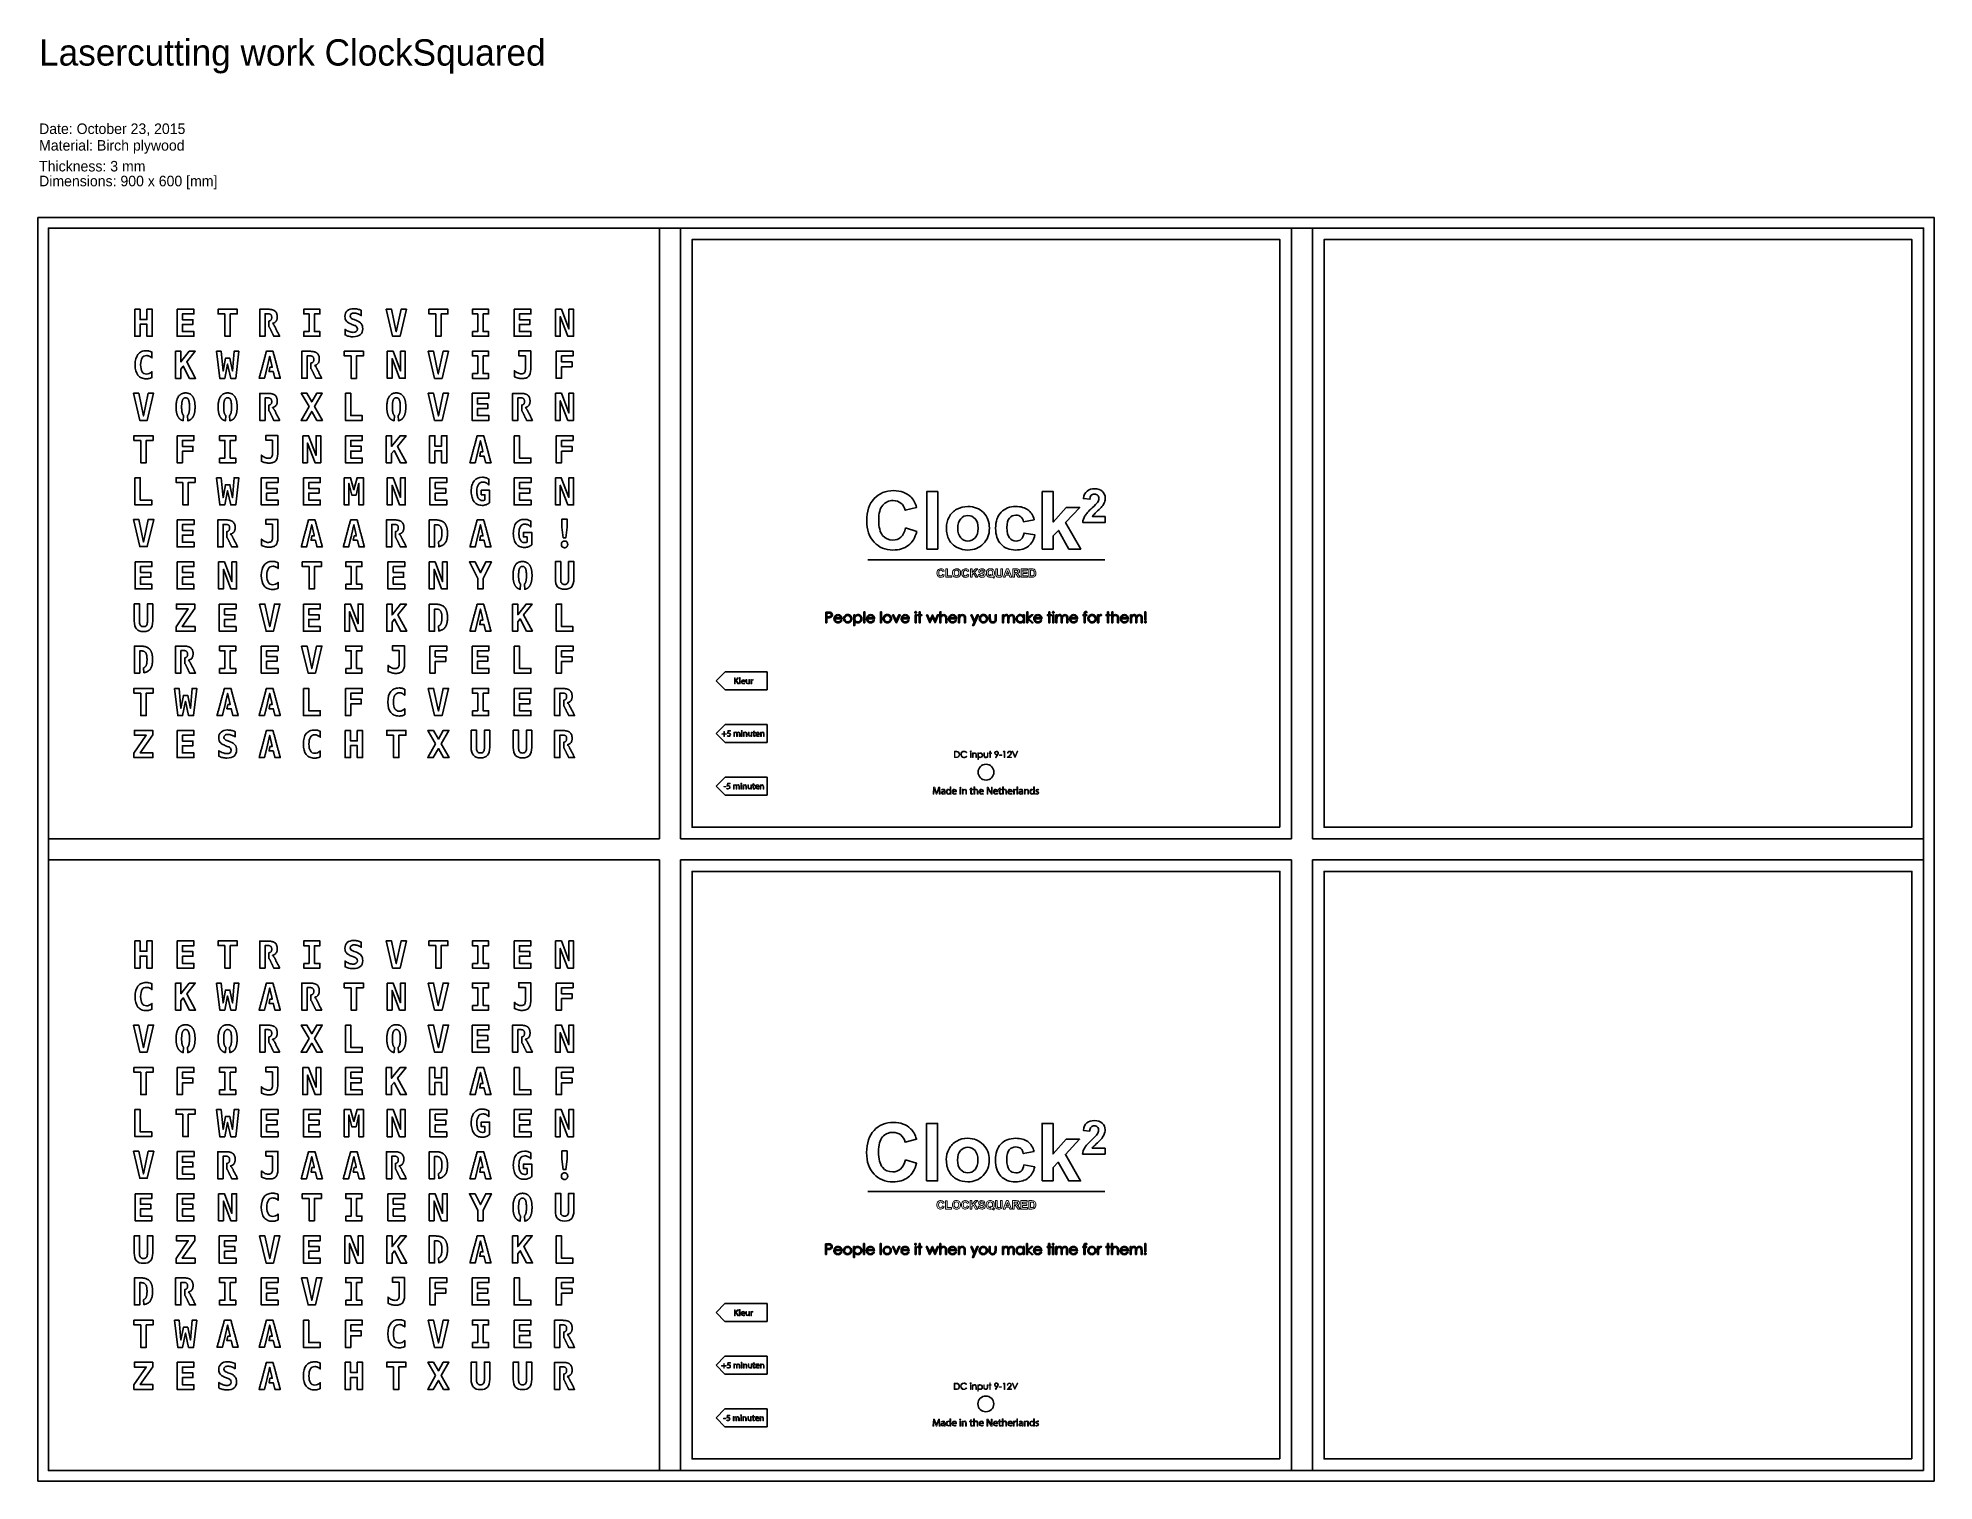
# Model space of a CAD drawing. Header units: inches. Extents: x 0 to 900, y -600 to 85.
import ezdxf

# ---------------------------------------------------------------- set-up
doc = ezdxf.new("R2010")
doc.units = ezdxf.units.IN
doc.header["$MEASUREMENT"] = 0
for name, color, linetype in [('01_SNIJLIJNEN', 7, 'Continuous'), ('02_GRAVEERLIJNEN', 7, 'Continuous'), ('03_GRAVEERVLAK', 7, 'Continuous'), ('04_WERKBLAD', 7, 'Continuous'), ('05_TEKSTEN_INSTRUCTIES', 7, 'Continuous')]:
    doc.layers.add(name, color=color, linetype=linetype)

msp = doc.modelspace()

# ---------------------------------------------------------------- texts
at = {"layer": '05_TEKSTEN_INSTRUCTIES', "color": 18, "true_color": 0x000000, "attachment_point": 7}
for s, insert, char_height in [('\\fMyriad Pro|b0|i0|c0|p34;\\W1;Lasercutting work ClockSquared', (0.55, 68.36), 12.4883), ('\\fMyriad Pro|b0|i0|c0|p34;\\W1;Date: October 23, 2015', (0.55, 38.72), 4.9953), ('\\fMyriad Pro|b0|i0|c0|p34;\\W1;Material: Birch plywood', (0.55, 30.26), 4.9953), ('\\fMyriad Pro|b0|i0|c0|p34;\\W1;Thickness: 3 mm', (0.55, 21.79), 4.9953), ('\\fMyriad Pro|b0|i0|c0|p34;\\W1;Dimensions: 900 x 600 [mm]', (0.55, 13.32), 4.9953)]:
    msp.add_mtext(s, dxfattribs=dict(at, insert=insert, char_height=char_height))

# ---------------------------------------------------------------- linework, layer by layer
at = {"layer": '01_SNIJLIJNEN', "color": 7, "lineweight": 35, "true_color": 0xffffff}
msp.add_lwpolyline([(895, -595), (5, -595), (5, -5), (895, -5), (895, -595)], dxfattribs=at)
at = {"layer": '01_SNIJLIJNEN', "color": 5, "lineweight": 35, "true_color": 0x0000ff}
for points in [[(895, -595), (5, -595), (5, -5), (895, -5), (895, -595)], [(295, -5), (295, -295)], [(305, -5), (305, -295)], [(595, -295), (595, -5)], [(605, -5), (605, -295)], [(589.5, -289.5), (310.5, -289.5), (310.5, -10.5), (589.5, -10.5), (589.5, -289.5)], [(889.5, -289.5), (610.5, -289.5), (610.5, -10.5), (889.5, -10.5), (889.5, -289.5)], [(45.98, -43.54), (48.52, -43.54), (48.52, -48.44), (51.7, -48.44), (51.7, -43.54), (54.24, -43.54), (54.24, -56.4), (51.7, -56.4), (51.7, -50.68), (48.52, -50.68), (48.52, -56.4), (45.98, -56.4), (45.98, -43.54)], [(66.07, -43.54), (74.08, -43.54), (74.08, -45.78), (68.61, -45.78), (68.61, -48.56), (73.57, -48.56), (73.57, -50.79), (68.61, -50.79), (68.61, -54.16), (74.08, -54.16), (74.08, -56.4), (66.07, -56.4), (66.07, -43.54)], [(88.78, -45.76), (85.51, -45.76), (85.51, -43.54), (94.58, -43.54), (94.58, -45.76), (91.32, -45.76), (91.32, -56.4), (88.78, -56.4), (88.78, -45.76)], [(126.16, -54.16), (128.72, -54.16), (128.72, -45.78), (126.16, -45.78), (126.16, -43.54), (133.82, -43.54), (133.82, -45.78), (131.26, -45.78), (131.26, -54.16), (133.82, -54.16), (133.82, -56.4), (126.16, -56.4), (126.16, -54.16)], [(165.29, -43.54), (167.84, -43.54), (170.1, -54.28), (172.37, -43.54), (174.92, -43.54), (171.87, -56.4), (168.34, -56.4), (165.29, -43.54)], [(188.81, -45.76), (185.55, -45.76), (185.55, -43.54), (194.62, -43.54), (194.62, -45.76), (191.35, -45.76), (191.35, -56.4), (188.81, -56.4), (188.81, -45.76)], [(206.22, -54.16), (208.78, -54.16), (208.78, -45.78), (206.22, -45.78), (206.22, -43.54), (213.87, -43.54), (213.87, -45.78), (211.32, -45.78), (211.32, -54.16), (213.87, -54.16), (213.87, -56.4), (206.22, -56.4), (206.22, -54.16)], [(226.01, -43.54), (234.02, -43.54), (234.02, -45.78), (228.55, -45.78), (228.55, -48.56), (233.5, -48.56), (233.5, -50.79), (228.55, -50.79), (228.55, -54.16), (234.02, -54.16), (234.02, -56.4), (226.01, -56.4), (226.01, -43.54)], [(245.71, -43.54), (248.44, -43.54), (252.02, -52.89), (252.02, -43.54), (254.26, -43.54), (254.26, -56.4), (251.55, -56.4), (247.95, -47.06), (247.95, -56.4), (245.71, -56.4), (245.71, -43.54)], [(65.31, -63.51), (67.85, -63.51), (67.85, -68.59), (71.83, -63.51), (74.7, -63.51), (70.65, -68.58), (74.85, -76.37), (72.02, -76.37), (68.97, -70.58), (67.85, -72.01), (67.85, -76.37), (65.31, -76.37), (65.31, -63.51)], [(84.74, -63.51), (86.96, -63.51), (87.88, -72.95), (88.99, -66.85), (91.1, -66.85), (92.39, -72.95), (93.12, -63.51), (95.36, -63.51), (93.88, -76.37), (91.51, -76.37), (90.04, -69.62), (88.67, -76.37), (86.32, -76.37), (84.74, -63.51)], [(110.09, -71.1), (110.17, -71.1), (110.24, -71.1), (110.32, -71.1), (110.39, -71.1), (110.47, -71.1), (110.54, -71.1), (110.62, -71.1), (110.69, -71.1), (110.77, -71.1), (110.84, -71.1), (110.92, -71.1), (110.99, -71.1), (111.07, -71.1), (111.14, -71.1), (111.22, -71.1), (111.18, -70.93), (111.14, -70.77), (111.1, -70.61), (111.07, -70.44), (111.03, -70.28), (110.99, -70.11), (110.95, -69.95), (110.92, -69.79), (110.88, -69.62), (110.84, -69.46), (110.8, -69.29), (110.77, -69.13), (110.73, -68.97), (110.69, -68.8), (110.65, -68.64), (110.62, -68.47), (110.58, -68.31), (110.54, -68.15), (110.5, -67.98), (110.46, -67.82), (110.43, -67.65), (110.39, -67.49), (110.35, -67.33), (110.31, -67.16), (110.28, -67), (110.24, -66.83), (110.2, -66.67), (110.16, -66.51), (110.13, -66.34), (110.09, -66.18), (110.05, -66.01), (110.01, -65.85), (109.98, -66.01), (109.94, -66.18), (109.9, -66.34), (109.86, -66.51), (109.83, -66.67), (109.79, -66.83), (109.75, -67), (109.72, -67.16), (109.68, -67.33), (109.64, -67.49), (109.6, -67.65), (109.57, -67.82), (109.53, -67.98), (109.49, -68.15), (109.45, -68.31), (109.42, -68.47), (109.38, -68.64), (109.34, -68.8), (109.3, -68.97), (109.27, -69.13), (109.23, -69.29), (109.19, -69.46), (109.16, -69.62), (109.12, -69.79), (109.08, -69.95), (109.04, -70.11), (109.01, -70.28), (108.97, -70.44), (108.93, -70.61), (108.89, -70.77), (108.86, -70.93), (108.82, -71.1), (108.31, -73.19), (108.29, -73.28), (108.26, -73.38), (108.24, -73.48), (108.22, -73.58), (108.19, -73.68), (108.17, -73.78), (108.14, -73.88), (108.12, -73.98), (108.1, -74.08), (108.07, -74.18), (108.05, -74.28), (108.02, -74.37), (108, -74.47), (107.97, -74.57), (107.95, -74.67), (107.93, -74.77), (107.9, -74.87), (107.88, -74.97), (107.85, -75.07), (107.83, -75.17), (107.81, -75.27), (107.78, -75.37), (107.76, -75.46), (107.73, -75.56), (107.71, -75.66), (107.68, -75.76), (107.66, -75.86), (107.64, -75.96), (107.61, -76.06), (107.59, -76.16), (107.56, -76.26), (107.54, -76.36), (107.46, -76.36), (107.38, -76.36), (107.3, -76.36), (107.22, -76.36), (107.14, -76.36), (107.06, -76.36), (106.99, -76.36), (106.91, -76.36), (106.83, -76.36), (106.75, -76.36), (106.67, -76.36), (106.59, -76.36), (106.51, -76.36), (106.43, -76.36), (106.35, -76.36), (106.27, -76.36), (106.19, -76.36), (106.11, -76.36), (106.03, -76.36), (105.96, -76.36), (105.88, -76.36), (105.8, -76.36), (105.72, -76.36), (105.64, -76.36), (105.56, -76.36), (105.48, -76.36), (105.4, -76.36), (105.32, -76.36), (105.24, -76.36), (105.16, -76.36), (105.08, -76.36), (105.01, -76.36), (105.11, -75.96), (105.22, -75.55), (105.33, -75.15), (105.44, -74.75), (105.55, -74.35), (105.65, -73.95), (105.76, -73.55), (105.87, -73.15), (105.98, -72.75), (106.09, -72.35), (106.2, -71.95), (106.3, -71.55), (106.41, -71.15), (106.52, -70.74), (106.63, -70.34), (106.74, -69.94), (106.84, -69.54), (106.95, -69.14), (107.06, -68.74), (107.17, -68.34), (107.28, -67.94), (107.39, -67.54), (107.49, -67.14), (107.6, -66.74), (107.71, -66.34), (107.82, -65.93), (107.93, -65.53), (108.03, -65.13), (108.14, -64.73), (108.25, -64.33), (108.36, -63.93), (108.47, -63.53), (108.56, -63.53), (108.66, -63.53), (108.76, -63.53), (108.86, -63.53), (108.95, -63.53), (109.05, -63.53), (109.15, -63.53), (109.24, -63.53), (109.34, -63.53), (109.44, -63.53), (109.53, -63.53), (109.63, -63.53), (109.73, -63.53), (109.82, -63.53), (109.92, -63.53), (110.02, -63.53), (110.12, -63.53), (110.21, -63.53), (110.31, -63.53), (110.41, -63.53), (110.5, -63.53), (110.6, -63.53), (110.7, -63.53), (110.79, -63.53), (110.89, -63.53), (110.99, -63.53), (111.08, -63.53), (111.18, -63.53), (111.28, -63.53), (111.38, -63.53), (111.47, -63.53), (111.57, -63.53), (111.68, -63.93), (111.79, -64.33), (111.89, -64.73), (112, -65.13), (112.11, -65.53), (112.22, -65.93), (112.33, -66.34), (112.43, -66.74), (112.54, -67.14), (112.65, -67.54), (112.76, -67.94), (112.87, -68.34), (112.98, -68.74), (113.08, -69.14), (113.19, -69.54), (113.3, -69.94), (113.41, -70.34), (113.52, -70.74), (113.62, -71.15), (113.73, -71.55), (113.84, -71.95), (113.95, -72.35), (114.06, -72.75), (114.17, -73.15), (114.27, -73.55), (114.38, -73.95), (114.49, -74.35), (114.6, -74.75), (114.71, -75.15), (114.81, -75.55), (114.92, -75.96), (115.03, -76.36), (114.95, -76.36), (114.87, -76.36), (114.79, -76.36), (114.71, -76.36), (114.64, -76.36), (114.56, -76.36), (114.48, -76.36), (114.4, -76.36), (114.32, -76.36), (114.24, -76.36), (114.16, -76.36), (114.08, -76.36), (114, -76.36), (113.92, -76.36), (113.84, -76.36), (113.76, -76.36), (113.68, -76.36), (113.61, -76.36), (113.53, -76.36), (113.45, -76.36), (113.37, -76.36), (113.29, -76.36), (113.21, -76.36), (113.13, -76.36), (113.05, -76.36), (112.97, -76.36), (112.89, -76.36), (112.81, -76.36), (112.73, -76.36), (112.66, -76.36), (112.58, -76.36), (112.5, -76.36), (112.47, -76.26), (112.45, -76.16), (112.42, -76.06), (112.4, -75.96), (112.37, -75.86), (112.35, -75.76), (112.32, -75.66), (112.3, -75.56), (112.27, -75.46), (112.25, -75.37), (112.23, -75.27), (112.2, -75.17), (112.18, -75.07), (112.15, -74.97), (112.13, -74.87), (112.1, -74.77), (112.08, -74.67), (112.05, -74.57), (112.03, -74.47), (112, -74.37), (111.98, -74.28), (111.95, -74.18), (111.93, -74.08), (111.9, -73.98), (111.88, -73.88), (111.85, -73.78), (111.83, -73.68), (111.81, -73.58), (111.78, -73.48), (111.76, -73.38), (111.73, -73.28), (111.71, -73.19), (111.6, -73.19), (111.49, -73.19), (111.39, -73.19), (111.28, -73.19), (111.18, -73.19), (111.07, -73.19), (110.96, -73.19), (110.86, -73.19), (110.75, -73.19), (110.65, -73.19), (110.54, -73.19), (110.43, -73.19), (110.33, -73.19), (110.22, -73.19), (110.12, -73.19), (110.01, -73.19), (109.9, -73.19), (109.8, -73.19), (109.69, -73.19), (110.09, -71.1)], [(148.67, -65.74), (145.41, -65.74), (145.41, -63.51), (154.48, -63.51), (154.48, -65.74), (151.21, -65.74), (151.21, -76.37), (148.67, -76.37), (148.67, -65.74)], [(165.83, -63.5), (168.56, -63.5), (172.14, -72.85), (172.14, -63.5), (174.38, -63.5), (174.38, -76.36), (171.67, -76.36), (168.07, -67.02), (168.07, -76.36), (165.83, -76.36), (165.83, -63.5)], [(185.23, -63.51), (187.79, -63.51), (190.05, -74.25), (192.31, -63.51), (194.87, -63.51), (191.81, -76.37), (188.29, -76.37), (185.23, -63.51)], [(206.22, -74.13), (208.78, -74.13), (208.78, -65.75), (206.22, -65.75), (206.22, -63.51), (213.87, -63.51), (213.87, -65.75), (211.32, -65.75), (211.32, -74.13), (213.87, -74.13), (213.87, -76.37), (206.22, -76.37), (206.22, -74.13)], [(245.98, -63.5), (253.99, -63.5), (253.99, -65.74), (248.52, -65.74), (248.52, -68.6), (253.5, -68.6), (253.5, -70.84), (248.52, -70.84), (248.52, -76.36), (245.98, -76.36), (245.98, -63.5)], [(45.29, -83.48), (47.85, -83.48), (50.1, -94.22), (52.37, -83.48), (54.93, -83.48), (51.87, -96.33), (48.35, -96.33), (45.29, -83.48)], [(128.68, -89.81), (125.01, -83.48), (127.64, -83.48), (129.98, -87.57), (132.34, -83.48), (134.96, -83.48), (131.31, -89.81), (135.07, -96.34), (132.44, -96.34), (129.98, -92.09), (127.54, -96.34), (124.91, -96.34), (128.68, -89.81)], [(145.98, -83.48), (148.52, -83.48), (148.52, -94.09), (153.96, -94.09), (153.96, -96.33), (145.98, -96.33), (145.98, -83.48)], [(185.26, -83.48), (187.81, -83.48), (190.07, -94.22), (192.34, -83.48), (194.89, -83.48), (191.84, -96.34), (188.31, -96.34), (185.26, -83.48)], [(206.04, -83.48), (214.05, -83.48), (214.05, -85.71), (208.58, -85.71), (208.58, -88.49), (213.53, -88.49), (213.53, -90.73), (208.58, -90.73), (208.58, -94.09), (214.05, -94.09), (214.05, -96.33), (206.04, -96.33), (206.04, -83.48)], [(245.71, -83.48), (248.44, -83.48), (252.02, -92.83), (252.02, -83.48), (254.26, -83.48), (254.26, -96.34), (251.55, -96.34), (247.95, -87), (247.95, -96.34), (245.71, -96.34), (245.71, -83.48)], [(48.84, -105.85), (45.57, -105.85), (45.57, -103.63), (54.64, -103.63), (54.64, -105.85), (51.38, -105.85), (51.38, -116.49), (48.84, -116.49), (48.84, -105.85)], [(66.07, -103.63), (74.08, -103.63), (74.08, -105.87), (68.61, -105.87), (68.61, -108.73), (73.59, -108.73), (73.59, -110.97), (68.61, -110.97), (68.61, -116.49), (66.07, -116.49), (66.07, -103.63)], [(86.22, -114.25), (88.78, -114.25), (88.78, -105.87), (86.22, -105.87), (86.22, -103.63), (93.88, -103.63), (93.88, -105.87), (91.32, -105.87), (91.32, -114.25), (93.88, -114.25), (93.88, -116.49), (86.22, -116.49), (86.22, -114.25)], [(125.71, -103.63), (128.44, -103.63), (132.03, -112.97), (132.03, -103.63), (134.26, -103.63), (134.26, -116.49), (131.55, -116.49), (127.95, -107.14), (127.95, -116.49), (125.71, -116.49), (125.71, -103.63)], [(145.95, -103.63), (153.96, -103.63), (153.96, -105.87), (148.5, -105.87), (148.5, -108.64), (153.45, -108.64), (153.45, -110.88), (148.5, -110.88), (148.5, -114.25), (153.96, -114.25), (153.96, -116.49), (145.95, -116.49), (145.95, -103.63)], [(165.35, -103.63), (167.89, -103.63), (167.89, -108.71), (171.87, -103.63), (174.75, -103.63), (170.69, -108.69), (174.89, -116.49), (172.07, -116.49), (169.02, -110.7), (167.89, -112.13), (167.89, -116.49), (165.35, -116.49), (165.35, -103.63)], [(185.9, -103.63), (188.44, -103.63), (188.44, -108.53), (191.62, -108.53), (191.62, -103.63), (194.16, -103.63), (194.16, -116.49), (191.62, -116.49), (191.62, -110.77), (188.44, -110.77), (188.44, -116.49), (185.9, -116.49), (185.9, -103.63)], [(210.12, -111.21), (210.2, -111.21), (210.27, -111.21), (210.35, -111.21), (210.42, -111.21), (210.5, -111.21), (210.57, -111.21), (210.65, -111.21), (210.72, -111.21), (210.8, -111.21), (210.87, -111.21), (210.94, -111.21), (211.02, -111.21), (211.09, -111.21), (211.17, -111.21), (211.24, -111.21), (211.21, -111.05), (211.17, -110.89), (211.13, -110.72), (211.09, -110.56), (211.06, -110.39), (211.02, -110.23), (210.98, -110.07), (210.94, -109.9), (210.91, -109.74), (210.87, -109.57), (210.83, -109.41), (210.79, -109.25), (210.76, -109.08), (210.72, -108.92), (210.68, -108.75), (210.64, -108.59), (210.61, -108.43), (210.57, -108.26), (210.53, -108.1), (210.49, -107.93), (210.46, -107.77), (210.42, -107.61), (210.38, -107.44), (210.34, -107.28), (210.3, -107.11), (210.27, -106.95), (210.23, -106.79), (210.19, -106.62), (210.15, -106.46), (210.12, -106.29), (210.08, -106.13), (210.04, -105.97), (210, -106.13), (209.97, -106.29), (209.93, -106.46), (209.89, -106.62), (209.86, -106.79), (209.82, -106.95), (209.78, -107.11), (209.74, -107.28), (209.71, -107.44), (209.67, -107.61), (209.63, -107.77), (209.59, -107.93), (209.56, -108.1), (209.52, -108.26), (209.48, -108.43), (209.44, -108.59), (209.41, -108.75), (209.37, -108.92), (209.33, -109.08), (209.3, -109.25), (209.26, -109.41), (209.22, -109.57), (209.18, -109.74), (209.15, -109.9), (209.11, -110.07), (209.07, -110.23), (209.03, -110.39), (209, -110.56), (208.96, -110.72), (208.92, -110.89), (208.88, -111.05), (208.85, -111.21), (208.34, -113.3), (208.32, -113.4), (208.29, -113.5), (208.27, -113.6), (208.24, -113.7), (208.22, -113.8), (208.2, -113.9), (208.17, -114), (208.15, -114.09), (208.12, -114.19), (208.1, -114.29), (208.07, -114.39), (208.05, -114.49), (208.03, -114.59), (208, -114.69), (207.98, -114.79), (207.95, -114.89), (207.93, -114.99), (207.91, -115.09), (207.88, -115.18), (207.86, -115.28), (207.83, -115.38), (207.81, -115.48), (207.78, -115.58), (207.76, -115.68), (207.74, -115.78), (207.71, -115.88), (207.69, -115.98), (207.66, -116.08), (207.64, -116.18), (207.62, -116.27), (207.59, -116.37), (207.57, -116.47), (207.49, -116.47), (207.41, -116.47), (207.33, -116.47), (207.25, -116.47), (207.17, -116.47), (207.09, -116.47), (207.01, -116.47), (206.93, -116.47), (206.85, -116.47), (206.78, -116.47), (206.7, -116.47), (206.62, -116.47), (206.54, -116.47), (206.46, -116.47), (206.38, -116.47), (206.3, -116.47), (206.22, -116.47), (206.14, -116.47), (206.06, -116.47), (205.98, -116.47), (205.9, -116.47), (205.83, -116.47), (205.75, -116.47), (205.67, -116.47), (205.59, -116.47), (205.51, -116.47), (205.43, -116.47), (205.35, -116.47), (205.27, -116.47), (205.19, -116.47), (205.11, -116.47), (205.03, -116.47), (205.14, -116.07), (205.25, -115.67), (205.36, -115.27), (205.47, -114.87), (205.57, -114.47), (205.68, -114.07), (205.79, -113.67), (205.9, -113.27), (206.01, -112.86), (206.12, -112.46), (206.22, -112.06), (206.33, -111.66), (206.44, -111.26), (206.55, -110.86), (206.66, -110.46), (206.76, -110.06), (206.87, -109.66), (206.98, -109.26), (207.09, -108.86), (207.2, -108.46), (207.31, -108.05), (207.41, -107.65), (207.52, -107.25), (207.63, -106.85), (207.74, -106.45), (207.85, -106.05), (207.95, -105.65), (208.06, -105.25), (208.17, -104.85), (208.28, -104.45), (208.39, -104.05), (208.5, -103.65), (208.59, -103.65), (208.69, -103.65), (208.79, -103.65), (208.88, -103.65), (208.98, -103.65), (209.08, -103.65), (209.17, -103.65), (209.27, -103.65), (209.37, -103.65), (209.46, -103.65), (209.56, -103.65), (209.66, -103.65), (209.76, -103.65), (209.85, -103.65), (209.95, -103.65), (210.05, -103.65), (210.14, -103.65), (210.24, -103.65), (210.34, -103.65), (210.43, -103.65), (210.53, -103.65), (210.63, -103.65), (210.72, -103.65), (210.82, -103.65), (210.92, -103.65), (211.02, -103.65), (211.11, -103.65), (211.21, -103.65), (211.31, -103.65), (211.4, -103.65), (211.5, -103.65), (211.6, -103.65), (211.7, -104.05), (211.81, -104.45), (211.92, -104.85), (212.03, -105.25), (212.14, -105.65), (212.25, -106.05), (212.35, -106.45), (212.46, -106.85), (212.57, -107.25), (212.68, -107.65), (212.79, -108.05), (212.9, -108.46), (213, -108.86), (213.11, -109.26), (213.22, -109.66), (213.33, -110.06), (213.44, -110.46), (213.54, -110.86), (213.65, -111.26), (213.76, -111.66), (213.87, -112.06), (213.98, -112.46), (214.09, -112.86), (214.19, -113.27), (214.3, -113.67), (214.41, -114.07), (214.52, -114.47), (214.63, -114.87), (214.73, -115.27), (214.84, -115.67), (214.95, -116.07), (215.06, -116.47), (214.98, -116.47), (214.9, -116.47), (214.82, -116.47), (214.74, -116.47), (214.66, -116.47), (214.58, -116.47), (214.5, -116.47), (214.43, -116.47), (214.35, -116.47), (214.27, -116.47), (214.19, -116.47), (214.11, -116.47), (214.03, -116.47), (213.95, -116.47), (213.87, -116.47), (213.79, -116.47), (213.71, -116.47), (213.63, -116.47), (213.55, -116.47), (213.48, -116.47), (213.4, -116.47), (213.32, -116.47), (213.24, -116.47), (213.16, -116.47), (213.08, -116.47), (213, -116.47), (212.92, -116.47), (212.84, -116.47), (212.76, -116.47), (212.68, -116.47), (212.6, -116.47), (212.52, -116.47), (212.5, -116.37), (212.48, -116.27), (212.45, -116.18), (212.43, -116.08), (212.4, -115.98), (212.38, -115.88), (212.35, -115.78), (212.33, -115.68), (212.3, -115.58), (212.28, -115.48), (212.25, -115.38), (212.23, -115.28), (212.2, -115.18), (212.18, -115.09), (212.15, -114.99), (212.13, -114.89), (212.1, -114.79), (212.08, -114.69), (212.06, -114.59), (212.03, -114.49), (212.01, -114.39), (211.98, -114.29), (211.96, -114.19), (211.93, -114.09), (211.91, -114), (211.88, -113.9), (211.86, -113.8), (211.83, -113.7), (211.81, -113.6), (211.78, -113.5), (211.76, -113.4), (211.73, -113.3), (211.63, -113.3), (211.52, -113.3), (211.42, -113.3), (211.31, -113.3), (211.2, -113.3), (211.1, -113.3), (210.99, -113.3), (210.89, -113.3), (210.78, -113.3), (210.67, -113.3), (210.57, -113.3), (210.46, -113.3), (210.36, -113.3), (210.25, -113.3), (210.14, -113.3), (210.04, -113.3), (209.93, -113.3), (209.83, -113.3), (209.72, -113.3), (210.12, -111.21)], [(226.03, -103.63), (228.57, -103.63), (228.57, -114.25), (234, -114.25), (234, -116.49), (226.03, -116.49), (226.03, -103.63)], [(245.98, -103.63), (253.99, -103.63), (253.99, -105.87), (248.52, -105.87), (248.52, -108.73), (253.5, -108.73), (253.5, -110.97), (248.52, -110.97), (248.52, -116.49), (245.98, -116.49), (245.98, -103.63)], [(46.05, -123.59), (48.59, -123.59), (48.59, -134.21), (54.03, -134.21), (54.03, -136.45), (46.05, -136.45), (46.05, -123.59)], [(68.81, -125.81), (65.54, -125.81), (65.54, -123.59), (74.61, -123.59), (74.61, -125.81), (71.35, -125.81), (71.35, -136.45), (68.81, -136.45), (68.81, -125.81)], [(84.74, -123.6), (86.96, -123.6), (87.88, -133.04), (88.99, -126.93), (91.1, -126.93), (92.39, -133.04), (93.12, -123.6), (95.36, -123.6), (93.88, -136.46), (91.51, -136.46), (90.04, -129.71), (88.67, -136.46), (86.32, -136.46), (84.74, -123.6)], [(106.01, -123.6), (114.02, -123.6), (114.02, -125.84), (108.55, -125.84), (108.55, -128.61), (113.51, -128.61), (113.51, -130.85), (108.55, -130.85), (108.55, -134.22), (114.02, -134.22), (114.02, -136.46), (106.01, -136.46), (106.01, -123.6)], [(125.98, -123.6), (133.99, -123.6), (133.99, -125.84), (128.52, -125.84), (128.52, -128.61), (133.48, -128.61), (133.48, -130.85), (128.52, -130.85), (128.52, -134.22), (133.99, -134.22), (133.99, -136.46), (125.98, -136.46), (125.98, -123.6)], [(145.39, -123.6), (148.42, -123.6), (149.95, -129.24), (151.48, -123.6), (154.53, -123.6), (154.53, -136.46), (152.34, -136.46), (152.34, -126.16), (150.98, -131.78), (148.96, -131.78), (147.58, -126.16), (147.58, -136.46), (145.39, -136.46), (145.39, -123.6)], [(165.83, -123.6), (168.56, -123.6), (172.14, -132.94), (172.14, -123.6), (174.38, -123.6), (174.38, -136.46), (171.67, -136.46), (168.07, -127.11), (168.07, -136.46), (165.83, -136.46), (165.83, -123.6)], [(186.07, -123.6), (194.08, -123.6), (194.08, -125.84), (188.61, -125.84), (188.61, -128.61), (193.56, -128.61), (193.56, -130.85), (188.61, -130.85), (188.61, -134.22), (194.08, -134.22), (194.08, -136.46), (186.07, -136.46), (186.07, -123.6)], [(226.03, -123.6), (234.04, -123.6), (234.04, -125.84), (228.57, -125.84), (228.57, -128.61), (233.52, -128.61), (233.52, -130.85), (228.57, -130.85), (228.57, -134.22), (234.04, -134.22), (234.04, -136.46), (226.03, -136.46), (226.03, -123.6)], [(245.68, -123.6), (248.41, -123.6), (252, -132.94), (252, -123.6), (254.24, -123.6), (254.24, -136.46), (251.52, -136.46), (247.92, -127.11), (247.92, -136.46), (245.68, -136.46), (245.68, -123.6)], [(45.3, -143.37), (47.86, -143.37), (50.11, -154.11), (52.38, -143.37), (54.94, -143.37), (51.88, -156.23), (48.36, -156.23), (45.3, -143.37)], [(66.08, -143.57), (74.09, -143.57), (74.09, -145.81), (68.62, -145.81), (68.62, -148.58), (73.58, -148.58), (73.58, -150.82), (68.62, -150.82), (68.62, -154.19), (74.09, -154.19), (74.09, -156.43), (66.08, -156.43), (66.08, -143.57)], [(130.06, -151.16), (130.14, -151.16), (130.21, -151.16), (130.29, -151.16), (130.36, -151.16), (130.44, -151.16), (130.51, -151.16), (130.59, -151.16), (130.66, -151.16), (130.74, -151.16), (130.81, -151.16), (130.89, -151.16), (130.96, -151.16), (131.04, -151.16), (131.11, -151.16), (131.19, -151.16), (131.15, -150.99), (131.11, -150.83), (131.07, -150.66), (131.04, -150.5), (131, -150.34), (130.96, -150.17), (130.92, -150.01), (130.89, -149.84), (130.85, -149.68), (130.81, -149.52), (130.77, -149.35), (130.74, -149.19), (130.7, -149.02), (130.66, -148.86), (130.62, -148.69), (130.59, -148.53), (130.55, -148.37), (130.51, -148.2), (130.47, -148.04), (130.44, -147.87), (130.4, -147.71), (130.36, -147.55), (130.32, -147.38), (130.29, -147.22), (130.25, -147.05), (130.21, -146.89), (130.17, -146.73), (130.13, -146.56), (130.1, -146.4), (130.06, -146.23), (130.02, -146.07), (129.98, -145.91), (129.95, -146.07), (129.91, -146.23), (129.87, -146.4), (129.84, -146.56), (129.8, -146.73), (129.76, -146.89), (129.72, -147.05), (129.69, -147.22), (129.65, -147.38), (129.61, -147.55), (129.57, -147.71), (129.54, -147.87), (129.5, -148.04), (129.46, -148.2), (129.42, -148.37), (129.39, -148.53), (129.35, -148.69), (129.31, -148.86), (129.28, -149.02), (129.24, -149.19), (129.2, -149.35), (129.16, -149.52), (129.13, -149.68), (129.09, -149.84), (129.05, -150.01), (129.01, -150.17), (128.98, -150.34), (128.94, -150.5), (128.9, -150.66), (128.86, -150.83), (128.83, -150.99), (128.79, -151.16), (128.28, -153.24), (128.26, -153.34), (128.24, -153.44), (128.21, -153.54), (128.19, -153.64), (128.16, -153.74), (128.14, -153.84), (128.11, -153.94), (128.09, -154.04), (128.07, -154.13), (128.04, -154.23), (128.02, -154.33), (127.99, -154.43), (127.97, -154.53), (127.95, -154.63), (127.92, -154.73), (127.9, -154.83), (127.87, -154.93), (127.85, -155.03), (127.82, -155.13), (127.8, -155.22), (127.78, -155.32), (127.75, -155.42), (127.73, -155.52), (127.7, -155.62), (127.68, -155.72), (127.66, -155.82), (127.63, -155.92), (127.61, -156.02), (127.58, -156.12), (127.56, -156.22), (127.53, -156.31), (127.51, -156.41), (127.43, -156.41), (127.35, -156.41), (127.27, -156.41), (127.19, -156.41), (127.11, -156.41), (127.03, -156.41), (126.96, -156.41), (126.88, -156.41), (126.8, -156.41), (126.72, -156.41), (126.64, -156.41), (126.56, -156.41), (126.48, -156.41), (126.4, -156.41), (126.32, -156.41), (126.24, -156.41), (126.16, -156.41), (126.08, -156.41), (126.01, -156.41), (125.93, -156.41), (125.85, -156.41), (125.77, -156.41), (125.69, -156.41), (125.61, -156.41), (125.53, -156.41), (125.45, -156.41), (125.37, -156.41), (125.29, -156.41), (125.21, -156.41), (125.13, -156.41), (125.05, -156.41), (124.98, -156.41), (125.08, -156.01), (125.19, -155.61), (125.3, -155.21), (125.41, -154.81), (125.52, -154.41), (125.62, -154.01), (125.73, -153.61), (125.84, -153.21), (125.95, -152.81), (126.06, -152.41), (126.17, -152), (126.27, -151.6), (126.38, -151.2), (126.49, -150.8), (126.6, -150.4), (126.71, -150), (126.82, -149.6), (126.92, -149.2), (127.03, -148.8), (127.14, -148.4), (127.25, -148), (127.36, -147.59), (127.46, -147.19), (127.57, -146.79), (127.68, -146.39), (127.79, -145.99), (127.9, -145.59), (128.01, -145.19), (128.11, -144.79), (128.22, -144.39), (128.33, -143.99), (128.44, -143.59), (128.53, -143.59), (128.63, -143.59), (128.73, -143.59), (128.83, -143.59), (128.92, -143.59), (129.02, -143.59), (129.12, -143.59), (129.21, -143.59), (129.31, -143.59), (129.41, -143.59), (129.5, -143.59), (129.6, -143.59), (129.7, -143.59), (129.79, -143.59), (129.89, -143.59), (129.99, -143.59), (130.09, -143.59), (130.18, -143.59), (130.28, -143.59), (130.38, -143.59), (130.47, -143.59), (130.57, -143.59), (130.67, -143.59), (130.76, -143.59), (130.86, -143.59), (130.96, -143.59), (131.05, -143.59), (131.15, -143.59), (131.25, -143.59), (131.35, -143.59), (131.44, -143.59), (131.54, -143.59), (131.65, -143.99), (131.76, -144.39), (131.86, -144.79), (131.97, -145.19), (132.08, -145.59), (132.19, -145.99), (132.3, -146.39), (132.4, -146.79), (132.51, -147.19), (132.62, -147.59), (132.73, -148), (132.84, -148.4), (132.95, -148.8), (133.05, -149.2), (133.16, -149.6), (133.27, -150), (133.38, -150.4), (133.49, -150.8), (133.6, -151.2), (133.7, -151.6), (133.81, -152), (133.92, -152.41), (134.03, -152.81), (134.14, -153.21), (134.24, -153.61), (134.35, -154.01), (134.46, -154.41), (134.57, -154.81), (134.68, -155.21), (134.79, -155.61), (134.89, -156.01), (135, -156.41), (134.92, -156.41), (134.84, -156.41), (134.76, -156.41), (134.68, -156.41), (134.61, -156.41), (134.53, -156.41), (134.45, -156.41), (134.37, -156.41), (134.29, -156.41), (134.21, -156.41), (134.13, -156.41), (134.05, -156.41), (133.97, -156.41), (133.89, -156.41), (133.81, -156.41), (133.73, -156.41), (133.66, -156.41), (133.58, -156.41), (133.5, -156.41), (133.42, -156.41), (133.34, -156.41), (133.26, -156.41), (133.18, -156.41), (133.1, -156.41), (133.02, -156.41), (132.94, -156.41), (132.86, -156.41), (132.78, -156.41), (132.7, -156.41), (132.63, -156.41), (132.55, -156.41), (132.47, -156.41), (132.44, -156.31), (132.42, -156.22), (132.39, -156.12), (132.37, -156.02), (132.34, -155.92), (132.32, -155.82), (132.29, -155.72), (132.27, -155.62), (132.24, -155.52), (132.22, -155.42), (132.2, -155.32), (132.17, -155.22), (132.15, -155.13), (132.12, -155.03), (132.1, -154.93), (132.07, -154.83), (132.05, -154.73), (132.02, -154.63), (132, -154.53), (131.97, -154.43), (131.95, -154.33), (131.92, -154.23), (131.9, -154.13), (131.87, -154.04), (131.85, -153.94), (131.83, -153.84), (131.8, -153.74), (131.78, -153.64), (131.75, -153.54), (131.73, -153.44), (131.7, -153.34), (131.68, -153.24), (131.57, -153.24), (131.46, -153.24), (131.36, -153.24), (131.25, -153.24), (131.15, -153.24), (131.04, -153.24), (130.93, -153.24), (130.83, -153.24), (130.72, -153.24), (130.62, -153.24), (130.51, -153.24), (130.4, -153.24), (130.3, -153.24), (130.19, -153.24), (130.09, -153.24), (129.98, -153.24), (129.87, -153.24), (129.77, -153.24), (129.66, -153.24), (130.06, -151.16)], [(150.03, -151.16), (150.11, -151.16), (150.18, -151.16), (150.26, -151.16), (150.33, -151.16), (150.41, -151.16), (150.48, -151.16), (150.56, -151.16), (150.63, -151.16), (150.71, -151.16), (150.78, -151.16), (150.86, -151.16), (150.93, -151.16), (151.01, -151.16), (151.08, -151.16), (151.16, -151.16), (151.12, -150.99), (151.08, -150.83), (151.04, -150.66), (151.01, -150.5), (150.97, -150.34), (150.93, -150.17), (150.89, -150.01), (150.86, -149.84), (150.82, -149.68), (150.78, -149.52), (150.74, -149.35), (150.71, -149.19), (150.67, -149.02), (150.63, -148.86), (150.59, -148.69), (150.56, -148.53), (150.52, -148.37), (150.48, -148.2), (150.44, -148.04), (150.41, -147.87), (150.37, -147.71), (150.33, -147.55), (150.29, -147.38), (150.26, -147.22), (150.22, -147.05), (150.18, -146.89), (150.14, -146.73), (150.11, -146.56), (150.07, -146.4), (150.03, -146.23), (149.99, -146.07), (149.95, -145.91), (149.92, -146.07), (149.88, -146.23), (149.84, -146.4), (149.81, -146.56), (149.77, -146.73), (149.73, -146.89), (149.69, -147.05), (149.66, -147.22), (149.62, -147.38), (149.58, -147.55), (149.54, -147.71), (149.51, -147.87), (149.47, -148.04), (149.43, -148.2), (149.4, -148.37), (149.36, -148.53), (149.32, -148.69), (149.28, -148.86), (149.25, -149.02), (149.21, -149.19), (149.17, -149.35), (149.13, -149.52), (149.1, -149.68), (149.06, -149.84), (149.02, -150.01), (148.98, -150.17), (148.95, -150.34), (148.91, -150.5), (148.87, -150.66), (148.84, -150.83), (148.8, -150.99), (148.76, -151.16), (148.25, -153.24), (148.23, -153.34), (148.21, -153.44), (148.18, -153.54), (148.16, -153.64), (148.13, -153.74), (148.11, -153.84), (148.08, -153.94), (148.06, -154.04), (148.04, -154.13), (148.01, -154.23), (147.99, -154.33), (147.96, -154.43), (147.94, -154.53), (147.92, -154.63), (147.89, -154.73), (147.87, -154.83), (147.84, -154.93), (147.82, -155.03), (147.79, -155.13), (147.77, -155.22), (147.75, -155.32), (147.72, -155.42), (147.7, -155.52), (147.67, -155.62), (147.65, -155.72), (147.63, -155.82), (147.6, -155.92), (147.58, -156.02), (147.55, -156.12), (147.53, -156.22), (147.5, -156.31), (147.48, -156.41), (147.4, -156.41), (147.32, -156.41), (147.24, -156.41), (147.16, -156.41), (147.08, -156.41), (147.01, -156.41), (146.93, -156.41), (146.85, -156.41), (146.77, -156.41), (146.69, -156.41), (146.61, -156.41), (146.53, -156.41), (146.45, -156.41), (146.37, -156.41), (146.29, -156.41), (146.21, -156.41), (146.13, -156.41), (146.06, -156.41), (145.98, -156.41), (145.9, -156.41), (145.82, -156.41), (145.74, -156.41), (145.66, -156.41), (145.58, -156.41), (145.5, -156.41), (145.42, -156.41), (145.34, -156.41), (145.26, -156.41), (145.18, -156.41), (145.1, -156.41), (145.03, -156.41), (144.95, -156.41), (145.05, -156.01), (145.16, -155.61), (145.27, -155.21), (145.38, -154.81), (145.49, -154.41), (145.6, -154.01), (145.7, -153.61), (145.81, -153.21), (145.92, -152.81), (146.03, -152.41), (146.14, -152), (146.24, -151.6), (146.35, -151.2), (146.46, -150.8), (146.57, -150.4), (146.68, -150), (146.79, -149.6), (146.89, -149.2), (147, -148.8), (147.11, -148.4), (147.22, -148), (147.33, -147.59), (147.43, -147.19), (147.54, -146.79), (147.65, -146.39), (147.76, -145.99), (147.87, -145.59), (147.98, -145.19), (148.08, -144.79), (148.19, -144.39), (148.3, -143.99), (148.41, -143.59), (148.51, -143.59), (148.6, -143.59), (148.7, -143.59), (148.8, -143.59), (148.89, -143.59), (148.99, -143.59), (149.09, -143.59), (149.18, -143.59), (149.28, -143.59), (149.38, -143.59), (149.47, -143.59), (149.57, -143.59), (149.67, -143.59), (149.77, -143.59), (149.86, -143.59), (149.96, -143.59), (150.06, -143.59), (150.15, -143.59), (150.25, -143.59), (150.35, -143.59), (150.44, -143.59), (150.54, -143.59), (150.64, -143.59), (150.73, -143.59), (150.83, -143.59), (150.93, -143.59), (151.03, -143.59), (151.12, -143.59), (151.22, -143.59), (151.32, -143.59), (151.41, -143.59), (151.51, -143.59), (151.62, -143.99), (151.73, -144.39), (151.83, -144.79), (151.94, -145.19), (152.05, -145.59), (152.16, -145.99), (152.27, -146.39), (152.38, -146.79), (152.48, -147.19), (152.59, -147.59), (152.7, -148), (152.81, -148.4), (152.92, -148.8), (153.02, -149.2), (153.13, -149.6), (153.24, -150), (153.35, -150.4), (153.46, -150.8), (153.57, -151.2), (153.67, -151.6), (153.78, -152), (153.89, -152.41), (154, -152.81), (154.11, -153.21), (154.21, -153.61), (154.32, -154.01), (154.43, -154.41), (154.54, -154.81), (154.65, -155.21), (154.76, -155.61), (154.86, -156.01), (154.97, -156.41), (154.89, -156.41), (154.81, -156.41), (154.73, -156.41), (154.66, -156.41), (154.58, -156.41), (154.5, -156.41), (154.42, -156.41), (154.34, -156.41), (154.26, -156.41), (154.18, -156.41), (154.1, -156.41), (154.02, -156.41), (153.94, -156.41), (153.86, -156.41), (153.78, -156.41), (153.7, -156.41), (153.63, -156.41), (153.55, -156.41), (153.47, -156.41), (153.39, -156.41), (153.31, -156.41), (153.23, -156.41), (153.15, -156.41), (153.07, -156.41), (152.99, -156.41), (152.91, -156.41), (152.83, -156.41), (152.75, -156.41), (152.68, -156.41), (152.6, -156.41), (152.52, -156.41), (152.44, -156.41), (152.41, -156.31), (152.39, -156.22), (152.36, -156.12), (152.34, -156.02), (152.31, -155.92), (152.29, -155.82), (152.26, -155.72), (152.24, -155.62), (152.22, -155.52), (152.19, -155.42), (152.17, -155.32), (152.14, -155.22), (152.12, -155.13), (152.09, -155.03), (152.07, -154.93), (152.04, -154.83), (152.02, -154.73), (151.99, -154.63), (151.97, -154.53), (151.94, -154.43), (151.92, -154.33), (151.89, -154.23), (151.87, -154.13), (151.85, -154.04), (151.82, -153.94), (151.8, -153.84), (151.77, -153.74), (151.75, -153.64), (151.72, -153.54), (151.7, -153.44), (151.67, -153.34), (151.65, -153.24), (151.54, -153.24), (151.44, -153.24), (151.33, -153.24), (151.22, -153.24), (151.12, -153.24), (151.01, -153.24), (150.91, -153.24), (150.8, -153.24), (150.69, -153.24), (150.59, -153.24), (150.48, -153.24), (150.37, -153.24), (150.27, -153.24), (150.16, -153.24), (150.06, -153.24), (149.95, -153.24), (149.84, -153.24), (149.74, -153.24), (149.63, -153.24), (150.03, -151.16)], [(210.12, -151.16), (210.2, -151.16), (210.27, -151.16), (210.35, -151.16), (210.42, -151.16), (210.5, -151.16), (210.57, -151.16), (210.65, -151.16), (210.72, -151.16), (210.8, -151.16), (210.87, -151.16), (210.94, -151.16), (211.02, -151.16), (211.09, -151.16), (211.17, -151.16), (211.24, -151.16), (211.21, -150.99), (211.17, -150.83), (211.13, -150.66), (211.09, -150.5), (211.06, -150.34), (211.02, -150.17), (210.98, -150.01), (210.94, -149.84), (210.91, -149.68), (210.87, -149.52), (210.83, -149.35), (210.79, -149.19), (210.76, -149.02), (210.72, -148.86), (210.68, -148.69), (210.64, -148.53), (210.61, -148.37), (210.57, -148.2), (210.53, -148.04), (210.49, -147.87), (210.46, -147.71), (210.42, -147.55), (210.38, -147.38), (210.34, -147.22), (210.3, -147.05), (210.27, -146.89), (210.23, -146.73), (210.19, -146.56), (210.15, -146.4), (210.12, -146.23), (210.08, -146.07), (210.04, -145.91), (210, -146.07), (209.97, -146.23), (209.93, -146.4), (209.89, -146.56), (209.86, -146.73), (209.82, -146.89), (209.78, -147.05), (209.74, -147.22), (209.71, -147.38), (209.67, -147.55), (209.63, -147.71), (209.59, -147.87), (209.56, -148.04), (209.52, -148.2), (209.48, -148.37), (209.44, -148.53), (209.41, -148.69), (209.37, -148.86), (209.33, -149.02), (209.3, -149.19), (209.26, -149.35), (209.22, -149.52), (209.18, -149.68), (209.15, -149.84), (209.11, -150.01), (209.07, -150.17), (209.03, -150.34), (209, -150.5), (208.96, -150.66), (208.92, -150.83), (208.88, -150.99), (208.85, -151.16), (208.34, -153.24), (208.32, -153.34), (208.29, -153.44), (208.27, -153.54), (208.24, -153.64), (208.22, -153.74), (208.2, -153.84), (208.17, -153.94), (208.15, -154.04), (208.12, -154.13), (208.1, -154.23), (208.07, -154.33), (208.05, -154.43), (208.03, -154.53), (208, -154.63), (207.98, -154.73), (207.95, -154.83), (207.93, -154.93), (207.91, -155.03), (207.88, -155.13), (207.86, -155.22), (207.83, -155.32), (207.81, -155.42), (207.78, -155.52), (207.76, -155.62), (207.74, -155.72), (207.71, -155.82), (207.69, -155.92), (207.66, -156.02), (207.64, -156.12), (207.62, -156.22), (207.59, -156.31), (207.57, -156.41), (207.49, -156.41), (207.41, -156.41), (207.33, -156.41), (207.25, -156.41), (207.17, -156.41), (207.09, -156.41), (207.01, -156.41), (206.93, -156.41), (206.85, -156.41), (206.78, -156.41), (206.7, -156.41), (206.62, -156.41), (206.54, -156.41), (206.46, -156.41), (206.38, -156.41), (206.3, -156.41), (206.22, -156.41), (206.14, -156.41), (206.06, -156.41), (205.98, -156.41), (205.9, -156.41), (205.83, -156.41), (205.75, -156.41), (205.67, -156.41), (205.59, -156.41), (205.51, -156.41), (205.43, -156.41), (205.35, -156.41), (205.27, -156.41), (205.19, -156.41), (205.11, -156.41), (205.03, -156.41), (205.14, -156.01), (205.25, -155.61), (205.36, -155.21), (205.47, -154.81), (205.57, -154.41), (205.68, -154.01), (205.79, -153.61), (205.9, -153.21), (206.01, -152.81), (206.12, -152.41), (206.22, -152), (206.33, -151.6), (206.44, -151.2), (206.55, -150.8), (206.66, -150.4), (206.76, -150), (206.87, -149.6), (206.98, -149.2), (207.09, -148.8), (207.2, -148.4), (207.31, -148), (207.41, -147.59), (207.52, -147.19), (207.63, -146.79), (207.74, -146.39), (207.85, -145.99), (207.95, -145.59), (208.06, -145.19), (208.17, -144.79), (208.28, -144.39), (208.39, -143.99), (208.5, -143.59), (208.59, -143.59), (208.69, -143.59), (208.79, -143.59), (208.88, -143.59), (208.98, -143.59), (209.08, -143.59), (209.17, -143.59), (209.27, -143.59), (209.37, -143.59), (209.46, -143.59), (209.56, -143.59), (209.66, -143.59), (209.76, -143.59), (209.85, -143.59), (209.95, -143.59), (210.05, -143.59), (210.14, -143.59), (210.24, -143.59), (210.34, -143.59), (210.43, -143.59), (210.53, -143.59), (210.63, -143.59), (210.72, -143.59), (210.82, -143.59), (210.92, -143.59), (211.02, -143.59), (211.11, -143.59), (211.21, -143.59), (211.31, -143.59), (211.4, -143.59), (211.5, -143.59), (211.6, -143.59), (211.7, -143.99), (211.81, -144.39), (211.92, -144.79), (212.03, -145.19), (212.14, -145.59), (212.25, -145.99), (212.35, -146.39), (212.46, -146.79), (212.57, -147.19), (212.68, -147.59), (212.79, -148), (212.9, -148.4), (213, -148.8), (213.11, -149.2), (213.22, -149.6), (213.33, -150), (213.44, -150.4), (213.54, -150.8), (213.65, -151.2), (213.76, -151.6), (213.87, -152), (213.98, -152.41), (214.09, -152.81), (214.19, -153.21), (214.3, -153.61), (214.41, -154.01), (214.52, -154.41), (214.63, -154.81), (214.73, -155.21), (214.84, -155.61), (214.95, -156.01), (215.06, -156.41), (214.98, -156.41), (214.9, -156.41), (214.82, -156.41), (214.74, -156.41), (214.66, -156.41), (214.58, -156.41), (214.5, -156.41), (214.43, -156.41), (214.35, -156.41), (214.27, -156.41), (214.19, -156.41), (214.11, -156.41), (214.03, -156.41), (213.95, -156.41), (213.87, -156.41), (213.79, -156.41), (213.71, -156.41), (213.63, -156.41), (213.55, -156.41), (213.48, -156.41), (213.4, -156.41), (213.32, -156.41), (213.24, -156.41), (213.16, -156.41), (213.08, -156.41), (213, -156.41), (212.92, -156.41), (212.84, -156.41), (212.76, -156.41), (212.68, -156.41), (212.6, -156.41), (212.52, -156.41), (212.5, -156.31), (212.48, -156.22), (212.45, -156.12), (212.43, -156.02), (212.4, -155.92), (212.38, -155.82), (212.35, -155.72), (212.33, -155.62), (212.3, -155.52), (212.28, -155.42), (212.25, -155.32), (212.23, -155.22), (212.2, -155.13), (212.18, -155.03), (212.15, -154.93), (212.13, -154.83), (212.1, -154.73), (212.08, -154.63), (212.06, -154.53), (212.03, -154.43), (212.01, -154.33), (211.98, -154.23), (211.96, -154.13), (211.93, -154.04), (211.91, -153.94), (211.88, -153.84), (211.86, -153.74), (211.83, -153.64), (211.81, -153.54), (211.78, -153.44), (211.76, -153.34), (211.73, -153.24), (211.63, -153.24), (211.52, -153.24), (211.42, -153.24), (211.31, -153.24), (211.2, -153.24), (211.1, -153.24), (210.99, -153.24), (210.89, -153.24), (210.78, -153.24), (210.67, -153.24), (210.57, -153.24), (210.46, -153.24), (210.36, -153.24), (210.25, -153.24), (210.14, -153.24), (210.04, -153.24), (209.93, -153.24), (209.83, -153.24), (209.72, -153.24), (210.12, -151.16)], [(248.71, -147.12), (248.71, -143.2), (251.17, -143.2), (251.17, -147.12), (250.58, -152.08), (249.38, -152.08), (248.71, -147.12)], [(46.1, -163.54), (54.11, -163.54), (54.11, -165.78), (48.64, -165.78), (48.64, -168.55), (53.59, -168.55), (53.59, -170.79), (48.64, -170.79), (48.64, -174.16), (54.11, -174.16), (54.11, -176.4), (46.1, -176.4), (46.1, -163.54)], [(66.07, -163.54), (74.08, -163.54), (74.08, -165.78), (68.61, -165.78), (68.61, -168.55), (73.57, -168.55), (73.57, -170.79), (68.61, -170.79), (68.61, -174.16), (74.08, -174.16), (74.08, -176.4), (66.07, -176.4), (66.07, -163.54)], [(85.77, -163.54), (88.5, -163.54), (92.09, -172.89), (92.09, -163.54), (94.33, -163.54), (94.33, -176.4), (91.61, -176.4), (88.01, -167.06), (88.01, -176.4), (85.77, -176.4), (85.77, -163.54)], [(128.72, -165.75), (125.45, -165.75), (125.45, -163.53), (134.52, -163.53), (134.52, -165.75), (131.26, -165.75), (131.26, -176.39), (128.72, -176.39), (128.72, -165.75)], [(146.13, -174.16), (148.69, -174.16), (148.69, -165.78), (146.13, -165.78), (146.13, -163.54), (153.79, -163.54), (153.79, -165.78), (151.23, -165.78), (151.23, -174.16), (153.79, -174.16), (153.79, -176.4), (146.13, -176.4), (146.13, -174.16)], [(166.1, -163.54), (174.11, -163.54), (174.11, -165.78), (168.64, -165.78), (168.64, -168.55), (173.59, -168.55), (173.59, -170.79), (168.64, -170.79), (168.64, -174.16), (174.11, -174.16), (174.11, -176.4), (166.1, -176.4), (166.1, -163.54)], [(185.77, -163.54), (188.5, -163.54), (192.08, -172.89), (192.08, -163.54), (194.32, -163.54), (194.32, -176.4), (191.61, -176.4), (188.01, -167.06), (188.01, -176.4), (185.77, -176.4), (185.77, -163.54)], [(208.76, -171.34), (204.79, -163.54), (207.53, -163.54), (210.03, -168.71), (212.53, -163.54), (215.27, -163.54), (211.3, -171.34), (211.3, -176.4), (208.76, -176.4), (208.76, -171.34)], [(65.57, -194.36), (71.35, -185.84), (65.76, -185.84), (65.76, -183.6), (74.46, -183.6), (74.46, -185.7), (68.5, -194.22), (74.58, -194.22), (74.58, -196.46), (65.57, -196.46), (65.57, -194.36)], [(86.05, -183.6), (94.06, -183.6), (94.06, -185.84), (88.59, -185.84), (88.59, -188.61), (93.54, -188.61), (93.54, -190.85), (88.59, -190.85), (88.59, -194.22), (94.06, -194.22), (94.06, -196.46), (86.05, -196.46), (86.05, -183.6)], [(105.2, -183.6), (107.76, -183.6), (110.01, -194.34), (112.28, -183.6), (114.84, -183.6), (111.78, -196.46), (108.26, -196.46), (105.2, -183.6)], [(125.98, -183.6), (133.99, -183.6), (133.99, -185.84), (128.52, -185.84), (128.52, -188.61), (133.48, -188.61), (133.48, -190.85), (128.52, -190.85), (128.52, -194.22), (133.99, -194.22), (133.99, -196.46), (125.98, -196.46), (125.98, -183.6)], [(145.68, -183.6), (148.41, -183.6), (152, -192.94), (152, -183.6), (154.24, -183.6), (154.24, -196.46), (151.52, -196.46), (147.92, -187.11), (147.92, -196.46), (145.68, -196.46), (145.68, -183.6)], [(165.54, -183.6), (168.08, -183.6), (168.08, -188.68), (172.06, -183.6), (174.93, -183.6), (170.88, -188.66), (175.08, -196.46), (172.25, -196.46), (169.2, -190.67), (168.08, -192.1), (168.08, -196.46), (165.54, -196.46), (165.54, -183.6)], [(210.12, -191.18), (210.2, -191.18), (210.27, -191.18), (210.35, -191.18), (210.42, -191.18), (210.5, -191.18), (210.57, -191.18), (210.65, -191.18), (210.72, -191.18), (210.8, -191.18), (210.87, -191.18), (210.94, -191.18), (211.02, -191.18), (211.09, -191.18), (211.17, -191.18), (211.24, -191.18), (211.21, -191.02), (211.17, -190.85), (211.13, -190.69), (211.09, -190.53), (211.06, -190.36), (211.02, -190.2), (210.98, -190.03), (210.94, -189.87), (210.91, -189.71), (210.87, -189.54), (210.83, -189.38), (210.79, -189.21), (210.76, -189.05), (210.72, -188.89), (210.68, -188.72), (210.64, -188.56), (210.61, -188.39), (210.57, -188.23), (210.53, -188.07), (210.49, -187.9), (210.46, -187.74), (210.42, -187.57), (210.38, -187.41), (210.34, -187.25), (210.3, -187.08), (210.27, -186.92), (210.23, -186.75), (210.19, -186.59), (210.15, -186.43), (210.12, -186.26), (210.08, -186.1), (210.04, -185.93), (210, -186.1), (209.97, -186.26), (209.93, -186.43), (209.89, -186.59), (209.86, -186.75), (209.82, -186.92), (209.78, -187.08), (209.74, -187.25), (209.71, -187.41), (209.67, -187.57), (209.63, -187.74), (209.59, -187.9), (209.56, -188.07), (209.52, -188.23), (209.48, -188.39), (209.44, -188.56), (209.41, -188.72), (209.37, -188.89), (209.33, -189.05), (209.3, -189.21), (209.26, -189.38), (209.22, -189.54), (209.18, -189.71), (209.15, -189.87), (209.11, -190.03), (209.07, -190.2), (209.03, -190.36), (209, -190.53), (208.96, -190.69), (208.92, -190.85), (208.88, -191.02), (208.85, -191.18), (208.34, -193.27), (208.32, -193.37), (208.29, -193.47), (208.27, -193.57), (208.24, -193.67), (208.22, -193.77), (208.2, -193.86), (208.17, -193.96), (208.15, -194.06), (208.12, -194.16), (208.1, -194.26), (208.07, -194.36), (208.05, -194.46), (208.03, -194.56), (208, -194.66), (207.98, -194.76), (207.95, -194.86), (207.93, -194.95), (207.91, -195.05), (207.88, -195.15), (207.86, -195.25), (207.83, -195.35), (207.81, -195.45), (207.78, -195.55), (207.76, -195.65), (207.74, -195.75), (207.71, -195.85), (207.69, -195.95), (207.66, -196.04), (207.64, -196.14), (207.62, -196.24), (207.59, -196.34), (207.57, -196.44), (207.49, -196.44), (207.41, -196.44), (207.33, -196.44), (207.25, -196.44), (207.17, -196.44), (207.09, -196.44), (207.01, -196.44), (206.93, -196.44), (206.85, -196.44), (206.78, -196.44), (206.7, -196.44), (206.62, -196.44), (206.54, -196.44), (206.46, -196.44), (206.38, -196.44), (206.3, -196.44), (206.22, -196.44), (206.14, -196.44), (206.06, -196.44), (205.98, -196.44), (205.9, -196.44), (205.83, -196.44), (205.75, -196.44), (205.67, -196.44), (205.59, -196.44), (205.51, -196.44), (205.43, -196.44), (205.35, -196.44), (205.27, -196.44), (205.19, -196.44), (205.11, -196.44), (205.03, -196.44), (205.14, -196.04), (205.25, -195.64), (205.36, -195.24), (205.47, -194.84), (205.57, -194.44), (205.68, -194.04), (205.79, -193.63), (205.9, -193.23), (206.01, -192.83), (206.12, -192.43), (206.22, -192.03), (206.33, -191.63), (206.44, -191.23), (206.55, -190.83), (206.66, -190.43), (206.76, -190.03), (206.87, -189.63), (206.98, -189.23), (207.09, -188.82), (207.2, -188.42), (207.31, -188.02), (207.41, -187.62), (207.52, -187.22), (207.63, -186.82), (207.74, -186.42), (207.85, -186.02), (207.95, -185.62), (208.06, -185.22), (208.17, -184.82), (208.28, -184.42), (208.39, -184.01), (208.5, -183.61), (208.59, -183.61), (208.69, -183.61), (208.79, -183.61), (208.88, -183.61), (208.98, -183.61), (209.08, -183.61), (209.17, -183.61), (209.27, -183.61), (209.37, -183.61), (209.46, -183.61), (209.56, -183.61), (209.66, -183.61), (209.76, -183.61), (209.85, -183.61), (209.95, -183.61), (210.05, -183.61), (210.14, -183.61), (210.24, -183.61), (210.34, -183.61), (210.43, -183.61), (210.53, -183.61), (210.63, -183.61), (210.72, -183.61), (210.82, -183.61), (210.92, -183.61), (211.02, -183.61), (211.11, -183.61), (211.21, -183.61), (211.31, -183.61), (211.4, -183.61), (211.5, -183.61), (211.6, -183.61), (211.7, -184.01), (211.81, -184.42), (211.92, -184.82), (212.03, -185.22), (212.14, -185.62), (212.25, -186.02), (212.35, -186.42), (212.46, -186.82), (212.57, -187.22), (212.68, -187.62), (212.79, -188.02), (212.9, -188.42), (213, -188.82), (213.11, -189.23), (213.22, -189.63), (213.33, -190.03), (213.44, -190.43), (213.54, -190.83), (213.65, -191.23), (213.76, -191.63), (213.87, -192.03), (213.98, -192.43), (214.09, -192.83), (214.19, -193.23), (214.3, -193.63), (214.41, -194.04), (214.52, -194.44), (214.63, -194.84), (214.73, -195.24), (214.84, -195.64), (214.95, -196.04), (215.06, -196.44), (214.98, -196.44), (214.9, -196.44), (214.82, -196.44), (214.74, -196.44), (214.66, -196.44), (214.58, -196.44), (214.5, -196.44), (214.43, -196.44), (214.35, -196.44), (214.27, -196.44), (214.19, -196.44), (214.11, -196.44), (214.03, -196.44), (213.95, -196.44), (213.87, -196.44), (213.79, -196.44), (213.71, -196.44), (213.63, -196.44), (213.55, -196.44), (213.48, -196.44), (213.4, -196.44), (213.32, -196.44), (213.24, -196.44), (213.16, -196.44), (213.08, -196.44), (213, -196.44), (212.92, -196.44), (212.84, -196.44), (212.76, -196.44), (212.68, -196.44), (212.6, -196.44), (212.52, -196.44), (212.5, -196.34), (212.48, -196.24), (212.45, -196.14), (212.43, -196.04), (212.4, -195.95), (212.38, -195.85), (212.35, -195.75), (212.33, -195.65), (212.3, -195.55), (212.28, -195.45), (212.25, -195.35), (212.23, -195.25), (212.2, -195.15), (212.18, -195.05), (212.15, -194.95), (212.13, -194.86), (212.1, -194.76), (212.08, -194.66), (212.06, -194.56), (212.03, -194.46), (212.01, -194.36), (211.98, -194.26), (211.96, -194.16), (211.93, -194.06), (211.91, -193.96), (211.88, -193.86), (211.86, -193.77), (211.83, -193.67), (211.81, -193.57), (211.78, -193.47), (211.76, -193.37), (211.73, -193.27), (211.63, -193.27), (211.52, -193.27), (211.42, -193.27), (211.31, -193.27), (211.2, -193.27), (211.1, -193.27), (210.99, -193.27), (210.89, -193.27), (210.78, -193.27), (210.67, -193.27), (210.57, -193.27), (210.46, -193.27), (210.36, -193.27), (210.25, -193.27), (210.14, -193.27), (210.04, -193.27), (209.93, -193.27), (209.83, -193.27), (209.72, -193.27), (210.12, -191.18)], [(225.19, -183.56), (227.73, -183.56), (227.73, -188.64), (231.71, -183.56), (234.59, -183.56), (230.53, -188.62), (234.74, -196.42), (231.91, -196.42), (228.86, -190.63), (227.73, -192.06), (227.73, -196.42), (225.19, -196.42), (225.19, -183.56)], [(246, -183.6), (248.54, -183.6), (248.54, -194.22), (253.97, -194.22), (253.97, -196.46), (246, -196.46), (246, -183.6)], [(86.22, -214.1), (88.78, -214.1), (88.78, -205.72), (86.22, -205.72), (86.22, -203.48), (93.88, -203.48), (93.88, -205.72), (91.32, -205.72), (91.32, -214.1), (93.88, -214.1), (93.88, -216.34), (86.22, -216.34), (86.22, -214.1)], [(106.01, -203.48), (114.02, -203.48), (114.02, -205.72), (108.55, -205.72), (108.55, -208.49), (113.51, -208.49), (113.51, -210.73), (108.55, -210.73), (108.55, -214.1), (114.02, -214.1), (114.02, -216.34), (106.01, -216.34), (106.01, -203.48)], [(125.17, -203.48), (127.73, -203.48), (129.98, -214.22), (132.25, -203.48), (134.81, -203.48), (131.75, -216.34), (128.23, -216.34), (125.17, -203.48)], [(146.13, -214.1), (148.69, -214.1), (148.69, -205.72), (146.13, -205.72), (146.13, -203.48), (153.79, -203.48), (153.79, -205.72), (151.23, -205.72), (151.23, -214.1), (153.79, -214.1), (153.79, -216.34), (146.13, -216.34), (146.13, -214.1)], [(186.07, -203.48), (194.08, -203.48), (194.08, -205.72), (188.61, -205.72), (188.61, -208.58), (193.59, -208.58), (193.59, -210.82), (188.61, -210.82), (188.61, -216.34), (186.07, -216.34), (186.07, -203.48)], [(206.05, -203.48), (214.06, -203.48), (214.06, -205.72), (208.59, -205.72), (208.59, -208.49), (213.54, -208.49), (213.54, -210.73), (208.59, -210.73), (208.59, -214.1), (214.06, -214.1), (214.06, -216.34), (206.05, -216.34), (206.05, -203.48)], [(226.03, -203.48), (228.57, -203.48), (228.57, -214.1), (234, -214.1), (234, -216.34), (226.03, -216.34), (226.03, -203.48)], [(245.98, -203.48), (253.99, -203.48), (253.99, -205.72), (248.52, -205.72), (248.52, -208.58), (253.5, -208.58), (253.5, -210.82), (248.52, -210.82), (248.52, -216.34), (245.98, -216.34), (245.98, -203.48)], [(48.84, -225.85), (45.57, -225.85), (45.57, -223.63), (54.64, -223.63), (54.64, -225.85), (51.38, -225.85), (51.38, -236.49), (48.84, -236.49), (48.84, -225.85)], [(64.77, -223.63), (66.99, -223.63), (67.91, -233.07), (69.02, -226.96), (71.13, -226.96), (72.42, -233.07), (73.15, -223.63), (75.39, -223.63), (73.91, -236.49), (71.54, -236.49), (70.07, -229.73), (68.7, -236.49), (66.35, -236.49), (64.77, -223.63)], [(90.12, -231.21), (90.2, -231.21), (90.27, -231.21), (90.35, -231.21), (90.42, -231.21), (90.5, -231.21), (90.57, -231.21), (90.65, -231.21), (90.72, -231.21), (90.8, -231.21), (90.87, -231.21), (90.95, -231.21), (91.02, -231.21), (91.1, -231.21), (91.17, -231.21), (91.25, -231.21), (91.21, -231.05), (91.17, -230.88), (91.13, -230.72), (91.1, -230.56), (91.06, -230.39), (91.02, -230.23), (90.98, -230.06), (90.95, -229.9), (90.91, -229.74), (90.87, -229.57), (90.83, -229.41), (90.8, -229.24), (90.76, -229.08), (90.72, -228.92), (90.68, -228.75), (90.64, -228.59), (90.61, -228.42), (90.57, -228.26), (90.53, -228.1), (90.49, -227.93), (90.46, -227.77), (90.42, -227.6), (90.38, -227.44), (90.34, -227.28), (90.31, -227.11), (90.27, -226.95), (90.23, -226.78), (90.19, -226.62), (90.16, -226.46), (90.12, -226.29), (90.08, -226.13), (90.04, -225.96), (90.01, -226.13), (89.97, -226.29), (89.93, -226.46), (89.89, -226.62), (89.86, -226.78), (89.82, -226.95), (89.78, -227.11), (89.74, -227.28), (89.71, -227.44), (89.67, -227.6), (89.63, -227.77), (89.6, -227.93), (89.56, -228.1), (89.52, -228.26), (89.48, -228.42), (89.45, -228.59), (89.41, -228.75), (89.37, -228.92), (89.33, -229.08), (89.3, -229.24), (89.26, -229.41), (89.22, -229.57), (89.19, -229.74), (89.15, -229.9), (89.11, -230.06), (89.07, -230.23), (89.04, -230.39), (89, -230.56), (88.96, -230.72), (88.92, -230.88), (88.89, -231.05), (88.85, -231.21), (88.34, -233.3), (88.32, -233.4), (88.29, -233.5), (88.27, -233.6), (88.25, -233.7), (88.22, -233.8), (88.2, -233.89), (88.17, -233.99), (88.15, -234.09), (88.12, -234.19), (88.1, -234.29), (88.08, -234.39), (88.05, -234.49), (88.03, -234.59), (88, -234.69), (87.98, -234.79), (87.96, -234.89), (87.93, -234.98), (87.91, -235.08), (87.88, -235.18), (87.86, -235.28), (87.83, -235.38), (87.81, -235.48), (87.79, -235.58), (87.76, -235.68), (87.74, -235.78), (87.71, -235.88), (87.69, -235.98), (87.67, -236.07), (87.64, -236.17), (87.62, -236.27), (87.59, -236.37), (87.57, -236.47), (87.49, -236.47), (87.41, -236.47), (87.33, -236.47), (87.25, -236.47), (87.17, -236.47), (87.09, -236.47), (87.01, -236.47), (86.94, -236.47), (86.86, -236.47), (86.78, -236.47), (86.7, -236.47), (86.62, -236.47), (86.54, -236.47), (86.46, -236.47), (86.38, -236.47), (86.3, -236.47), (86.22, -236.47), (86.14, -236.47), (86.06, -236.47), (85.99, -236.47), (85.91, -236.47), (85.83, -236.47), (85.75, -236.47), (85.67, -236.47), (85.59, -236.47), (85.51, -236.47), (85.43, -236.47), (85.35, -236.47), (85.27, -236.47), (85.19, -236.47), (85.11, -236.47), (85.03, -236.47), (85.14, -236.07), (85.25, -235.67), (85.36, -235.27), (85.47, -234.87), (85.58, -234.47), (85.68, -234.07), (85.79, -233.66), (85.9, -233.26), (86.01, -232.86), (86.12, -232.46), (86.22, -232.06), (86.33, -231.66), (86.44, -231.26), (86.55, -230.86), (86.66, -230.46), (86.77, -230.06), (86.87, -229.66), (86.98, -229.26), (87.09, -228.85), (87.2, -228.45), (87.31, -228.05), (87.41, -227.65), (87.52, -227.25), (87.63, -226.85), (87.74, -226.45), (87.85, -226.05), (87.96, -225.65), (88.06, -225.25), (88.17, -224.85), (88.28, -224.45), (88.39, -224.04), (88.5, -223.64), (88.59, -223.64), (88.69, -223.64), (88.79, -223.64), (88.88, -223.64), (88.98, -223.64), (89.08, -223.64), (89.18, -223.64), (89.27, -223.64), (89.37, -223.64), (89.47, -223.64), (89.56, -223.64), (89.66, -223.64), (89.76, -223.64), (89.85, -223.64), (89.95, -223.64), (90.05, -223.64), (90.14, -223.64), (90.24, -223.64), (90.34, -223.64), (90.44, -223.64), (90.53, -223.64), (90.63, -223.64), (90.73, -223.64), (90.82, -223.64), (90.92, -223.64), (91.02, -223.64), (91.11, -223.64), (91.21, -223.64), (91.31, -223.64), (91.4, -223.64), (91.5, -223.64), (91.6, -223.64), (91.71, -224.04), (91.81, -224.45), (91.92, -224.85), (92.03, -225.25), (92.14, -225.65), (92.25, -226.05), (92.36, -226.45), (92.46, -226.85), (92.57, -227.25), (92.68, -227.65), (92.79, -228.05), (92.9, -228.45), (93, -228.85), (93.11, -229.26), (93.22, -229.66), (93.33, -230.06), (93.44, -230.46), (93.55, -230.86), (93.65, -231.26), (93.76, -231.66), (93.87, -232.06), (93.98, -232.46), (94.09, -232.86), (94.2, -233.26), (94.3, -233.66), (94.41, -234.07), (94.52, -234.47), (94.63, -234.87), (94.74, -235.27), (94.84, -235.67), (94.95, -236.07), (95.06, -236.47), (94.98, -236.47), (94.9, -236.47), (94.82, -236.47), (94.74, -236.47), (94.66, -236.47), (94.59, -236.47), (94.51, -236.47), (94.43, -236.47), (94.35, -236.47), (94.27, -236.47), (94.19, -236.47), (94.11, -236.47), (94.03, -236.47), (93.95, -236.47), (93.87, -236.47), (93.79, -236.47), (93.71, -236.47), (93.63, -236.47), (93.56, -236.47), (93.48, -236.47), (93.4, -236.47), (93.32, -236.47), (93.24, -236.47), (93.16, -236.47), (93.08, -236.47), (93, -236.47), (92.92, -236.47), (92.84, -236.47), (92.76, -236.47), (92.68, -236.47), (92.61, -236.47), (92.53, -236.47), (92.5, -236.37), (92.48, -236.27), (92.45, -236.17), (92.43, -236.07), (92.4, -235.98), (92.38, -235.88), (92.35, -235.78), (92.33, -235.68), (92.3, -235.58), (92.28, -235.48), (92.25, -235.38), (92.23, -235.28), (92.21, -235.18), (92.18, -235.08), (92.16, -234.98), (92.13, -234.89), (92.11, -234.79), (92.08, -234.69), (92.06, -234.59), (92.03, -234.49), (92.01, -234.39), (91.98, -234.29), (91.96, -234.19), (91.93, -234.09), (91.91, -233.99), (91.88, -233.89), (91.86, -233.8), (91.83, -233.7), (91.81, -233.6), (91.79, -233.5), (91.76, -233.4), (91.74, -233.3), (91.63, -233.3), (91.52, -233.3), (91.42, -233.3), (91.31, -233.3), (91.21, -233.3), (91.1, -233.3), (90.99, -233.3), (90.89, -233.3), (90.78, -233.3), (90.68, -233.3), (90.57, -233.3), (90.46, -233.3), (90.36, -233.3), (90.25, -233.3), (90.15, -233.3), (90.04, -233.3), (89.93, -233.3), (89.83, -233.3), (89.72, -233.3), (90.12, -231.21)], [(110.09, -231.2), (110.17, -231.2), (110.24, -231.2), (110.32, -231.2), (110.39, -231.2), (110.47, -231.2), (110.54, -231.2), (110.62, -231.2), (110.69, -231.2), (110.77, -231.2), (110.84, -231.2), (110.92, -231.2), (110.99, -231.2), (111.07, -231.2), (111.14, -231.2), (111.22, -231.2), (111.18, -231.03), (111.14, -230.87), (111.1, -230.7), (111.07, -230.54), (111.03, -230.38), (110.99, -230.21), (110.95, -230.05), (110.92, -229.88), (110.88, -229.72), (110.84, -229.56), (110.8, -229.39), (110.77, -229.23), (110.73, -229.06), (110.69, -228.9), (110.65, -228.74), (110.62, -228.57), (110.58, -228.41), (110.54, -228.24), (110.5, -228.08), (110.46, -227.92), (110.43, -227.75), (110.39, -227.59), (110.35, -227.42), (110.31, -227.26), (110.28, -227.1), (110.24, -226.93), (110.2, -226.77), (110.16, -226.6), (110.13, -226.44), (110.09, -226.28), (110.05, -226.11), (110.01, -225.95), (109.98, -226.11), (109.94, -226.28), (109.9, -226.44), (109.86, -226.6), (109.83, -226.77), (109.79, -226.93), (109.75, -227.1), (109.72, -227.26), (109.68, -227.42), (109.64, -227.59), (109.6, -227.75), (109.57, -227.92), (109.53, -228.08), (109.49, -228.24), (109.45, -228.41), (109.42, -228.57), (109.38, -228.74), (109.34, -228.9), (109.3, -229.06), (109.27, -229.23), (109.23, -229.39), (109.19, -229.56), (109.16, -229.72), (109.12, -229.88), (109.08, -230.05), (109.04, -230.21), (109.01, -230.38), (108.97, -230.54), (108.93, -230.7), (108.89, -230.87), (108.86, -231.03), (108.82, -231.2), (108.31, -233.28), (108.29, -233.38), (108.26, -233.48), (108.24, -233.58), (108.22, -233.68), (108.19, -233.78), (108.17, -233.88), (108.14, -233.98), (108.12, -234.08), (108.1, -234.18), (108.07, -234.28), (108.05, -234.37), (108.02, -234.47), (108, -234.57), (107.97, -234.67), (107.95, -234.77), (107.93, -234.87), (107.9, -234.97), (107.88, -235.07), (107.85, -235.17), (107.83, -235.27), (107.81, -235.36), (107.78, -235.46), (107.76, -235.56), (107.73, -235.66), (107.71, -235.76), (107.68, -235.86), (107.66, -235.96), (107.64, -236.06), (107.61, -236.16), (107.59, -236.26), (107.56, -236.36), (107.54, -236.45), (107.46, -236.45), (107.38, -236.45), (107.3, -236.45), (107.22, -236.45), (107.14, -236.45), (107.06, -236.45), (106.99, -236.45), (106.91, -236.45), (106.83, -236.45), (106.75, -236.45), (106.67, -236.45), (106.59, -236.45), (106.51, -236.45), (106.43, -236.45), (106.35, -236.45), (106.27, -236.45), (106.19, -236.45), (106.11, -236.45), (106.03, -236.45), (105.96, -236.45), (105.88, -236.45), (105.8, -236.45), (105.72, -236.45), (105.64, -236.45), (105.56, -236.45), (105.48, -236.45), (105.4, -236.45), (105.32, -236.45), (105.24, -236.45), (105.16, -236.45), (105.08, -236.45), (105.01, -236.45), (105.11, -236.05), (105.22, -235.65), (105.33, -235.25), (105.44, -234.85), (105.55, -234.45), (105.65, -234.05), (105.76, -233.65), (105.87, -233.25), (105.98, -232.85), (106.09, -232.45), (106.2, -232.05), (106.3, -231.64), (106.41, -231.24), (106.52, -230.84), (106.63, -230.44), (106.74, -230.04), (106.84, -229.64), (106.95, -229.24), (107.06, -228.84), (107.17, -228.44), (107.28, -228.04), (107.39, -227.64), (107.49, -227.24), (107.6, -226.83), (107.71, -226.43), (107.82, -226.03), (107.93, -225.63), (108.03, -225.23), (108.14, -224.83), (108.25, -224.43), (108.36, -224.03), (108.47, -223.63), (108.56, -223.63), (108.66, -223.63), (108.76, -223.63), (108.86, -223.63), (108.95, -223.63), (109.05, -223.63), (109.15, -223.63), (109.24, -223.63), (109.34, -223.63), (109.44, -223.63), (109.53, -223.63), (109.63, -223.63), (109.73, -223.63), (109.82, -223.63), (109.92, -223.63), (110.02, -223.63), (110.12, -223.63), (110.21, -223.63), (110.31, -223.63), (110.41, -223.63), (110.5, -223.63), (110.6, -223.63), (110.7, -223.63), (110.79, -223.63), (110.89, -223.63), (110.99, -223.63), (111.08, -223.63), (111.18, -223.63), (111.28, -223.63), (111.38, -223.63), (111.47, -223.63), (111.57, -223.63), (111.68, -224.03), (111.79, -224.43), (111.89, -224.83), (112, -225.23), (112.11, -225.63), (112.22, -226.03), (112.33, -226.43), (112.43, -226.83), (112.54, -227.24), (112.65, -227.64), (112.76, -228.04), (112.87, -228.44), (112.98, -228.84), (113.08, -229.24), (113.19, -229.64), (113.3, -230.04), (113.41, -230.44), (113.52, -230.84), (113.62, -231.24), (113.73, -231.64), (113.84, -232.05), (113.95, -232.45), (114.06, -232.85), (114.17, -233.25), (114.27, -233.65), (114.38, -234.05), (114.49, -234.45), (114.6, -234.85), (114.71, -235.25), (114.81, -235.65), (114.92, -236.05), (115.03, -236.45), (114.95, -236.45), (114.87, -236.45), (114.79, -236.45), (114.71, -236.45), (114.64, -236.45), (114.56, -236.45), (114.48, -236.45), (114.4, -236.45), (114.32, -236.45), (114.24, -236.45), (114.16, -236.45), (114.08, -236.45), (114, -236.45), (113.92, -236.45), (113.84, -236.45), (113.76, -236.45), (113.68, -236.45), (113.61, -236.45), (113.53, -236.45), (113.45, -236.45), (113.37, -236.45), (113.29, -236.45), (113.21, -236.45), (113.13, -236.45), (113.05, -236.45), (112.97, -236.45), (112.89, -236.45), (112.81, -236.45), (112.73, -236.45), (112.66, -236.45), (112.58, -236.45), (112.5, -236.45), (112.47, -236.36), (112.45, -236.26), (112.42, -236.16), (112.4, -236.06), (112.37, -235.96), (112.35, -235.86), (112.32, -235.76), (112.3, -235.66), (112.27, -235.56), (112.25, -235.46), (112.23, -235.36), (112.2, -235.27), (112.18, -235.17), (112.15, -235.07), (112.13, -234.97), (112.1, -234.87), (112.08, -234.77), (112.05, -234.67), (112.03, -234.57), (112, -234.47), (111.98, -234.37), (111.95, -234.28), (111.93, -234.18), (111.9, -234.08), (111.88, -233.98), (111.85, -233.88), (111.83, -233.78), (111.81, -233.68), (111.78, -233.58), (111.76, -233.48), (111.73, -233.38), (111.71, -233.28), (111.6, -233.28), (111.49, -233.28), (111.39, -233.28), (111.28, -233.28), (111.18, -233.28), (111.07, -233.28), (110.96, -233.28), (110.86, -233.28), (110.75, -233.28), (110.65, -233.28), (110.54, -233.28), (110.43, -233.28), (110.33, -233.28), (110.22, -233.28), (110.12, -233.28), (110.01, -233.28), (109.9, -233.28), (109.8, -233.28), (109.69, -233.28), (110.09, -231.2)], [(126, -223.63), (128.54, -223.63), (128.54, -234.25), (133.98, -234.25), (133.98, -236.49), (126, -236.49), (126, -223.63)], [(145.95, -223.63), (153.96, -223.63), (153.96, -225.87), (148.5, -225.87), (148.5, -228.73), (153.47, -228.73), (153.47, -230.97), (148.5, -230.97), (148.5, -236.49), (145.95, -236.49), (145.95, -223.63)], [(185.26, -223.63), (187.81, -223.63), (190.07, -234.37), (192.34, -223.63), (194.89, -223.63), (191.84, -236.49), (188.31, -236.49), (185.26, -223.63)], [(206.22, -234.25), (208.78, -234.25), (208.78, -225.87), (206.22, -225.87), (206.22, -223.63), (213.87, -223.63), (213.87, -225.87), (211.32, -225.87), (211.32, -234.25), (213.87, -234.25), (213.87, -236.49), (206.22, -236.49), (206.22, -234.25)], [(226.01, -223.63), (234.02, -223.63), (234.02, -225.87), (228.55, -225.87), (228.55, -228.64), (233.5, -228.64), (233.5, -230.88), (228.55, -230.88), (228.55, -234.25), (234.02, -234.25), (234.02, -236.49), (226.01, -236.49), (226.01, -223.63)], [(45.6, -254.35), (51.38, -245.83), (45.79, -245.83), (45.79, -243.59), (54.49, -243.59), (54.49, -245.69), (48.53, -254.21), (54.61, -254.21), (54.61, -256.45), (45.6, -256.45), (45.6, -254.35)], [(66.07, -243.6), (74.08, -243.6), (74.08, -245.84), (68.61, -245.84), (68.61, -248.61), (73.57, -248.61), (73.57, -250.85), (68.61, -250.85), (68.61, -254.22), (74.08, -254.22), (74.08, -256.46), (66.07, -256.46), (66.07, -243.6)], [(110.09, -251.18), (110.17, -251.18), (110.24, -251.18), (110.32, -251.18), (110.39, -251.18), (110.47, -251.18), (110.54, -251.18), (110.62, -251.18), (110.69, -251.18), (110.77, -251.18), (110.84, -251.18), (110.92, -251.18), (110.99, -251.18), (111.07, -251.18), (111.14, -251.18), (111.22, -251.18), (111.18, -251.02), (111.14, -250.86), (111.1, -250.69), (111.07, -250.53), (111.03, -250.36), (110.99, -250.2), (110.95, -250.04), (110.92, -249.87), (110.88, -249.71), (110.84, -249.54), (110.8, -249.38), (110.77, -249.21), (110.73, -249.05), (110.69, -248.89), (110.65, -248.72), (110.62, -248.56), (110.58, -248.39), (110.54, -248.23), (110.5, -248.07), (110.46, -247.9), (110.43, -247.74), (110.39, -247.57), (110.35, -247.41), (110.31, -247.25), (110.28, -247.08), (110.24, -246.92), (110.2, -246.75), (110.16, -246.59), (110.13, -246.43), (110.09, -246.26), (110.05, -246.1), (110.01, -245.93), (109.98, -246.1), (109.94, -246.26), (109.9, -246.43), (109.86, -246.59), (109.83, -246.75), (109.79, -246.92), (109.75, -247.08), (109.72, -247.25), (109.68, -247.41), (109.64, -247.57), (109.6, -247.74), (109.57, -247.9), (109.53, -248.07), (109.49, -248.23), (109.45, -248.39), (109.42, -248.56), (109.38, -248.72), (109.34, -248.89), (109.3, -249.05), (109.27, -249.21), (109.23, -249.38), (109.19, -249.54), (109.16, -249.71), (109.12, -249.87), (109.08, -250.04), (109.04, -250.2), (109.01, -250.36), (108.97, -250.53), (108.93, -250.69), (108.89, -250.86), (108.86, -251.02), (108.82, -251.18), (108.31, -253.27), (108.29, -253.37), (108.26, -253.47), (108.24, -253.57), (108.22, -253.67), (108.19, -253.77), (108.17, -253.87), (108.14, -253.96), (108.12, -254.06), (108.1, -254.16), (108.07, -254.26), (108.05, -254.36), (108.02, -254.46), (108, -254.56), (107.97, -254.66), (107.95, -254.76), (107.93, -254.86), (107.9, -254.96), (107.88, -255.05), (107.85, -255.15), (107.83, -255.25), (107.81, -255.35), (107.78, -255.45), (107.76, -255.55), (107.73, -255.65), (107.71, -255.75), (107.68, -255.85), (107.66, -255.95), (107.64, -256.04), (107.61, -256.14), (107.59, -256.24), (107.56, -256.34), (107.54, -256.44), (107.46, -256.44), (107.38, -256.44), (107.3, -256.44), (107.22, -256.44), (107.14, -256.44), (107.06, -256.44), (106.99, -256.44), (106.91, -256.44), (106.83, -256.44), (106.75, -256.44), (106.67, -256.44), (106.59, -256.44), (106.51, -256.44), (106.43, -256.44), (106.35, -256.44), (106.27, -256.44), (106.19, -256.44), (106.11, -256.44), (106.03, -256.44), (105.96, -256.44), (105.88, -256.44), (105.8, -256.44), (105.72, -256.44), (105.64, -256.44), (105.56, -256.44), (105.48, -256.44), (105.4, -256.44), (105.32, -256.44), (105.24, -256.44), (105.16, -256.44), (105.08, -256.44), (105.01, -256.44), (105.11, -256.04), (105.22, -255.64), (105.33, -255.24), (105.44, -254.84), (105.55, -254.44), (105.65, -254.04), (105.76, -253.64), (105.87, -253.23), (105.98, -252.83), (106.09, -252.43), (106.2, -252.03), (106.3, -251.63), (106.41, -251.23), (106.52, -250.83), (106.63, -250.43), (106.74, -250.03), (106.84, -249.63), (106.95, -249.23), (107.06, -248.83), (107.17, -248.42), (107.28, -248.02), (107.39, -247.62), (107.49, -247.22), (107.6, -246.82), (107.71, -246.42), (107.82, -246.02), (107.93, -245.62), (108.03, -245.22), (108.14, -244.82), (108.25, -244.42), (108.36, -244.02), (108.47, -243.61), (108.56, -243.61), (108.66, -243.61), (108.76, -243.61), (108.86, -243.61), (108.95, -243.61), (109.05, -243.61), (109.15, -243.61), (109.24, -243.61), (109.34, -243.61), (109.44, -243.61), (109.53, -243.61), (109.63, -243.61), (109.73, -243.61), (109.82, -243.61), (109.92, -243.61), (110.02, -243.61), (110.12, -243.61), (110.21, -243.61), (110.31, -243.61), (110.41, -243.61), (110.5, -243.61), (110.6, -243.61), (110.7, -243.61), (110.79, -243.61), (110.89, -243.61), (110.99, -243.61), (111.08, -243.61), (111.18, -243.61), (111.28, -243.61), (111.38, -243.61), (111.47, -243.61), (111.57, -243.61), (111.68, -244.02), (111.79, -244.42), (111.89, -244.82), (112, -245.22), (112.11, -245.62), (112.22, -246.02), (112.33, -246.42), (112.43, -246.82), (112.54, -247.22), (112.65, -247.62), (112.76, -248.02), (112.87, -248.42), (112.98, -248.83), (113.08, -249.23), (113.19, -249.63), (113.3, -250.03), (113.41, -250.43), (113.52, -250.83), (113.62, -251.23), (113.73, -251.63), (113.84, -252.03), (113.95, -252.43), (114.06, -252.83), (114.17, -253.23), (114.27, -253.64), (114.38, -254.04), (114.49, -254.44), (114.6, -254.84), (114.71, -255.24), (114.81, -255.64), (114.92, -256.04), (115.03, -256.44), (114.95, -256.44), (114.87, -256.44), (114.79, -256.44), (114.71, -256.44), (114.64, -256.44), (114.56, -256.44), (114.48, -256.44), (114.4, -256.44), (114.32, -256.44), (114.24, -256.44), (114.16, -256.44), (114.08, -256.44), (114, -256.44), (113.92, -256.44), (113.84, -256.44), (113.76, -256.44), (113.68, -256.44), (113.61, -256.44), (113.53, -256.44), (113.45, -256.44), (113.37, -256.44), (113.29, -256.44), (113.21, -256.44), (113.13, -256.44), (113.05, -256.44), (112.97, -256.44), (112.89, -256.44), (112.81, -256.44), (112.73, -256.44), (112.66, -256.44), (112.58, -256.44), (112.5, -256.44), (112.47, -256.34), (112.45, -256.24), (112.42, -256.14), (112.4, -256.04), (112.37, -255.95), (112.35, -255.85), (112.32, -255.75), (112.3, -255.65), (112.27, -255.55), (112.25, -255.45), (112.23, -255.35), (112.2, -255.25), (112.18, -255.15), (112.15, -255.05), (112.13, -254.96), (112.1, -254.86), (112.08, -254.76), (112.05, -254.66), (112.03, -254.56), (112, -254.46), (111.98, -254.36), (111.95, -254.26), (111.93, -254.16), (111.9, -254.06), (111.88, -253.96), (111.85, -253.87), (111.83, -253.77), (111.81, -253.67), (111.78, -253.57), (111.76, -253.47), (111.73, -253.37), (111.71, -253.27), (111.6, -253.27), (111.49, -253.27), (111.39, -253.27), (111.28, -253.27), (111.18, -253.27), (111.07, -253.27), (110.96, -253.27), (110.86, -253.27), (110.75, -253.27), (110.65, -253.27), (110.54, -253.27), (110.43, -253.27), (110.33, -253.27), (110.22, -253.27), (110.12, -253.27), (110.01, -253.27), (109.9, -253.27), (109.8, -253.27), (109.69, -253.27), (110.09, -251.18)], [(145.83, -243.6), (148.37, -243.6), (148.37, -248.5), (151.55, -248.5), (151.55, -243.6), (154.09, -243.6), (154.09, -256.46), (151.55, -256.46), (151.55, -250.74), (148.37, -250.74), (148.37, -256.46), (145.83, -256.46), (145.83, -243.6)], [(168.83, -245.81), (165.57, -245.81), (165.57, -243.59), (174.64, -243.59), (174.64, -245.81), (171.38, -245.81), (171.38, -256.45), (168.83, -256.45), (168.83, -245.81)], [(188.77, -249.92), (185.1, -243.59), (187.73, -243.59), (190.07, -247.68), (192.42, -243.59), (195.05, -243.59), (191.4, -249.92), (195.15, -256.45), (192.53, -256.45), (190.07, -252.19), (187.63, -256.45), (185, -256.45), (188.77, -249.92)], [(5, -295), (295, -295)], [(305, -295), (595, -295)], [(605, -295), (895, -295)], [(5, -305), (295, -305)], [(295, -305), (295, -595)], [(305, -305), (305, -595)], [(305, -305), (595, -305)], [(595, -305), (595, -595)], [(605, -305), (895, -305)], [(605, -305), (605, -595)], [(589.5, -589.5), (310.5, -589.5), (310.5, -310.5), (589.5, -310.5), (589.5, -589.5)], [(889.5, -589.5), (610.5, -589.5), (610.5, -310.5), (889.5, -310.5), (889.5, -589.5)], [(45.98, -343.54), (48.52, -343.54), (48.52, -348.44), (51.7, -348.44), (51.7, -343.54), (54.24, -343.54), (54.24, -356.4), (51.7, -356.4), (51.7, -350.68), (48.52, -350.68), (48.52, -356.4), (45.98, -356.4), (45.98, -343.54)], [(66.07, -343.54), (74.08, -343.54), (74.08, -345.78), (68.61, -345.78), (68.61, -348.56), (73.57, -348.56), (73.57, -350.79), (68.61, -350.79), (68.61, -354.16), (74.08, -354.16), (74.08, -356.4), (66.07, -356.4), (66.07, -343.54)], [(88.78, -345.76), (85.51, -345.76), (85.51, -343.54), (94.58, -343.54), (94.58, -345.76), (91.32, -345.76), (91.32, -356.4), (88.78, -356.4), (88.78, -345.76)], [(126.16, -354.16), (128.72, -354.16), (128.72, -345.78), (126.16, -345.78), (126.16, -343.54), (133.82, -343.54), (133.82, -345.78), (131.26, -345.78), (131.26, -354.16), (133.82, -354.16), (133.82, -356.4), (126.16, -356.4), (126.16, -354.16)], [(165.29, -343.54), (167.84, -343.54), (170.1, -354.28), (172.37, -343.54), (174.92, -343.54), (171.87, -356.4), (168.34, -356.4), (165.29, -343.54)], [(188.81, -345.76), (185.55, -345.76), (185.55, -343.54), (194.62, -343.54), (194.62, -345.76), (191.35, -345.76), (191.35, -356.4), (188.81, -356.4), (188.81, -345.76)], [(206.22, -354.16), (208.78, -354.16), (208.78, -345.78), (206.22, -345.78), (206.22, -343.54), (213.87, -343.54), (213.87, -345.78), (211.32, -345.78), (211.32, -354.16), (213.87, -354.16), (213.87, -356.4), (206.22, -356.4), (206.22, -354.16)], [(226.01, -343.54), (234.02, -343.54), (234.02, -345.78), (228.55, -345.78), (228.55, -348.56), (233.5, -348.56), (233.5, -350.79), (228.55, -350.79), (228.55, -354.16), (234.02, -354.16), (234.02, -356.4), (226.01, -356.4), (226.01, -343.54)], [(245.71, -343.54), (248.44, -343.54), (252.02, -352.89), (252.02, -343.54), (254.26, -343.54), (254.26, -356.4), (251.55, -356.4), (247.95, -347.06), (247.95, -356.4), (245.71, -356.4), (245.71, -343.54)], [(65.31, -363.51), (67.85, -363.51), (67.85, -368.59), (71.83, -363.51), (74.7, -363.51), (70.65, -368.58), (74.85, -376.37), (72.02, -376.37), (68.97, -370.58), (67.85, -372.01), (67.85, -376.37), (65.31, -376.37), (65.31, -363.51)], [(84.74, -363.51), (86.96, -363.51), (87.88, -372.95), (88.99, -366.85), (91.1, -366.85), (92.39, -372.95), (93.12, -363.51), (95.36, -363.51), (93.88, -376.37), (91.51, -376.37), (90.04, -369.62), (88.67, -376.37), (86.32, -376.37), (84.74, -363.51)], [(110.09, -371.1), (110.17, -371.1), (110.24, -371.1), (110.32, -371.1), (110.39, -371.1), (110.47, -371.1), (110.54, -371.1), (110.62, -371.1), (110.69, -371.1), (110.77, -371.1), (110.84, -371.1), (110.92, -371.1), (110.99, -371.1), (111.07, -371.1), (111.14, -371.1), (111.22, -371.1), (111.18, -370.93), (111.14, -370.77), (111.1, -370.61), (111.07, -370.44), (111.03, -370.28), (110.99, -370.11), (110.95, -369.95), (110.92, -369.79), (110.88, -369.62), (110.84, -369.46), (110.8, -369.29), (110.77, -369.13), (110.73, -368.97), (110.69, -368.8), (110.65, -368.64), (110.62, -368.47), (110.58, -368.31), (110.54, -368.15), (110.5, -367.98), (110.46, -367.82), (110.43, -367.65), (110.39, -367.49), (110.35, -367.33), (110.31, -367.16), (110.28, -367), (110.24, -366.83), (110.2, -366.67), (110.16, -366.51), (110.13, -366.34), (110.09, -366.18), (110.05, -366.01), (110.01, -365.85), (109.98, -366.01), (109.94, -366.18), (109.9, -366.34), (109.86, -366.51), (109.83, -366.67), (109.79, -366.83), (109.75, -367), (109.72, -367.16), (109.68, -367.33), (109.64, -367.49), (109.6, -367.65), (109.57, -367.82), (109.53, -367.98), (109.49, -368.15), (109.45, -368.31), (109.42, -368.47), (109.38, -368.64), (109.34, -368.8), (109.3, -368.97), (109.27, -369.13), (109.23, -369.29), (109.19, -369.46), (109.16, -369.62), (109.12, -369.79), (109.08, -369.95), (109.04, -370.11), (109.01, -370.28), (108.97, -370.44), (108.93, -370.61), (108.89, -370.77), (108.86, -370.93), (108.82, -371.1), (108.31, -373.19), (108.29, -373.28), (108.26, -373.38), (108.24, -373.48), (108.22, -373.58), (108.19, -373.68), (108.17, -373.78), (108.14, -373.88), (108.12, -373.98), (108.1, -374.08), (108.07, -374.18), (108.05, -374.28), (108.02, -374.37), (108, -374.47), (107.97, -374.57), (107.95, -374.67), (107.93, -374.77), (107.9, -374.87), (107.88, -374.97), (107.85, -375.07), (107.83, -375.17), (107.81, -375.27), (107.78, -375.37), (107.76, -375.46), (107.73, -375.56), (107.71, -375.66), (107.68, -375.76), (107.66, -375.86), (107.64, -375.96), (107.61, -376.06), (107.59, -376.16), (107.56, -376.26), (107.54, -376.36), (107.46, -376.36), (107.38, -376.36), (107.3, -376.36), (107.22, -376.36), (107.14, -376.36), (107.06, -376.36), (106.99, -376.36), (106.91, -376.36), (106.83, -376.36), (106.75, -376.36), (106.67, -376.36), (106.59, -376.36), (106.51, -376.36), (106.43, -376.36), (106.35, -376.36), (106.27, -376.36), (106.19, -376.36), (106.11, -376.36), (106.03, -376.36), (105.96, -376.36), (105.88, -376.36), (105.8, -376.36), (105.72, -376.36), (105.64, -376.36), (105.56, -376.36), (105.48, -376.36), (105.4, -376.36), (105.32, -376.36), (105.24, -376.36), (105.16, -376.36), (105.08, -376.36), (105.01, -376.36), (105.11, -375.96), (105.22, -375.55), (105.33, -375.15), (105.44, -374.75), (105.55, -374.35), (105.65, -373.95), (105.76, -373.55), (105.87, -373.15), (105.98, -372.75), (106.09, -372.35), (106.2, -371.95), (106.3, -371.55), (106.41, -371.15), (106.52, -370.74), (106.63, -370.34), (106.74, -369.94), (106.84, -369.54), (106.95, -369.14), (107.06, -368.74), (107.17, -368.34), (107.28, -367.94), (107.39, -367.54), (107.49, -367.14), (107.6, -366.74), (107.71, -366.34), (107.82, -365.93), (107.93, -365.53), (108.03, -365.13), (108.14, -364.73), (108.25, -364.33), (108.36, -363.93), (108.47, -363.53), (108.56, -363.53), (108.66, -363.53), (108.76, -363.53), (108.86, -363.53), (108.95, -363.53), (109.05, -363.53), (109.15, -363.53), (109.24, -363.53), (109.34, -363.53), (109.44, -363.53), (109.53, -363.53), (109.63, -363.53), (109.73, -363.53), (109.82, -363.53), (109.92, -363.53), (110.02, -363.53), (110.12, -363.53), (110.21, -363.53), (110.31, -363.53), (110.41, -363.53), (110.5, -363.53), (110.6, -363.53), (110.7, -363.53), (110.79, -363.53), (110.89, -363.53), (110.99, -363.53), (111.08, -363.53), (111.18, -363.53), (111.28, -363.53), (111.38, -363.53), (111.47, -363.53), (111.57, -363.53), (111.68, -363.93), (111.79, -364.33), (111.89, -364.73), (112, -365.13), (112.11, -365.53), (112.22, -365.93), (112.33, -366.34), (112.43, -366.74), (112.54, -367.14), (112.65, -367.54), (112.76, -367.94), (112.87, -368.34), (112.98, -368.74), (113.08, -369.14), (113.19, -369.54), (113.3, -369.94), (113.41, -370.34), (113.52, -370.74), (113.62, -371.15), (113.73, -371.55), (113.84, -371.95), (113.95, -372.35), (114.06, -372.75), (114.17, -373.15), (114.27, -373.55), (114.38, -373.95), (114.49, -374.35), (114.6, -374.75), (114.71, -375.15), (114.81, -375.55), (114.92, -375.96), (115.03, -376.36), (114.95, -376.36), (114.87, -376.36), (114.79, -376.36), (114.71, -376.36), (114.64, -376.36), (114.56, -376.36), (114.48, -376.36), (114.4, -376.36), (114.32, -376.36), (114.24, -376.36), (114.16, -376.36), (114.08, -376.36), (114, -376.36), (113.92, -376.36), (113.84, -376.36), (113.76, -376.36), (113.68, -376.36), (113.61, -376.36), (113.53, -376.36), (113.45, -376.36), (113.37, -376.36), (113.29, -376.36), (113.21, -376.36), (113.13, -376.36), (113.05, -376.36), (112.97, -376.36), (112.89, -376.36), (112.81, -376.36), (112.73, -376.36), (112.66, -376.36), (112.58, -376.36), (112.5, -376.36), (112.47, -376.26), (112.45, -376.16), (112.42, -376.06), (112.4, -375.96), (112.37, -375.86), (112.35, -375.76), (112.32, -375.66), (112.3, -375.56), (112.27, -375.46), (112.25, -375.37), (112.23, -375.27), (112.2, -375.17), (112.18, -375.07), (112.15, -374.97), (112.13, -374.87), (112.1, -374.77), (112.08, -374.67), (112.05, -374.57), (112.03, -374.47), (112, -374.37), (111.98, -374.28), (111.95, -374.18), (111.93, -374.08), (111.9, -373.98), (111.88, -373.88), (111.85, -373.78), (111.83, -373.68), (111.81, -373.58), (111.78, -373.48), (111.76, -373.38), (111.73, -373.28), (111.71, -373.19), (111.6, -373.19), (111.49, -373.19), (111.39, -373.19), (111.28, -373.19), (111.18, -373.19), (111.07, -373.19), (110.96, -373.19), (110.86, -373.19), (110.75, -373.19), (110.65, -373.19), (110.54, -373.19), (110.43, -373.19), (110.33, -373.19), (110.22, -373.19), (110.12, -373.19), (110.01, -373.19), (109.9, -373.19), (109.8, -373.19), (109.69, -373.19), (110.09, -371.1)], [(148.67, -365.74), (145.41, -365.74), (145.41, -363.51), (154.48, -363.51), (154.48, -365.74), (151.21, -365.74), (151.21, -376.37), (148.67, -376.37), (148.67, -365.74)], [(165.83, -363.5), (168.56, -363.5), (172.14, -372.85), (172.14, -363.5), (174.38, -363.5), (174.38, -376.36), (171.67, -376.36), (168.07, -367.02), (168.07, -376.36), (165.83, -376.36), (165.83, -363.5)], [(185.23, -363.51), (187.79, -363.51), (190.05, -374.25), (192.31, -363.51), (194.87, -363.51), (191.81, -376.37), (188.29, -376.37), (185.23, -363.51)], [(206.22, -374.13), (208.78, -374.13), (208.78, -365.75), (206.22, -365.75), (206.22, -363.51), (213.87, -363.51), (213.87, -365.75), (211.32, -365.75), (211.32, -374.13), (213.87, -374.13), (213.87, -376.37), (206.22, -376.37), (206.22, -374.13)], [(245.98, -363.5), (253.99, -363.5), (253.99, -365.74), (248.52, -365.74), (248.52, -368.6), (253.5, -368.6), (253.5, -370.84), (248.52, -370.84), (248.52, -376.36), (245.98, -376.36), (245.98, -363.5)], [(45.29, -383.48), (47.85, -383.48), (50.1, -394.22), (52.37, -383.48), (54.93, -383.48), (51.87, -396.33), (48.35, -396.33), (45.29, -383.48)], [(128.68, -389.81), (125.01, -383.48), (127.64, -383.48), (129.98, -387.57), (132.34, -383.48), (134.96, -383.48), (131.31, -389.81), (135.07, -396.34), (132.44, -396.34), (129.98, -392.09), (127.54, -396.34), (124.91, -396.34), (128.68, -389.81)], [(145.98, -383.48), (148.52, -383.48), (148.52, -394.09), (153.96, -394.09), (153.96, -396.33), (145.98, -396.33), (145.98, -383.48)], [(185.26, -383.48), (187.81, -383.48), (190.07, -394.22), (192.34, -383.48), (194.89, -383.48), (191.84, -396.34), (188.31, -396.34), (185.26, -383.48)], [(206.04, -383.48), (214.05, -383.48), (214.05, -385.71), (208.58, -385.71), (208.58, -388.49), (213.53, -388.49), (213.53, -390.73), (208.58, -390.73), (208.58, -394.09), (214.05, -394.09), (214.05, -396.33), (206.04, -396.33), (206.04, -383.48)], [(245.71, -383.48), (248.44, -383.48), (252.02, -392.83), (252.02, -383.48), (254.26, -383.48), (254.26, -396.34), (251.55, -396.34), (247.95, -387), (247.95, -396.34), (245.71, -396.34), (245.71, -383.48)], [(48.84, -405.85), (45.57, -405.85), (45.57, -403.63), (54.64, -403.63), (54.64, -405.85), (51.38, -405.85), (51.38, -416.49), (48.84, -416.49), (48.84, -405.85)], [(66.07, -403.63), (74.08, -403.63), (74.08, -405.87), (68.61, -405.87), (68.61, -408.73), (73.59, -408.73), (73.59, -410.97), (68.61, -410.97), (68.61, -416.49), (66.07, -416.49), (66.07, -403.63)], [(86.22, -414.25), (88.78, -414.25), (88.78, -405.87), (86.22, -405.87), (86.22, -403.63), (93.88, -403.63), (93.88, -405.87), (91.32, -405.87), (91.32, -414.25), (93.88, -414.25), (93.88, -416.49), (86.22, -416.49), (86.22, -414.25)], [(125.71, -403.63), (128.44, -403.63), (132.03, -412.97), (132.03, -403.63), (134.26, -403.63), (134.26, -416.49), (131.55, -416.49), (127.95, -407.14), (127.95, -416.49), (125.71, -416.49), (125.71, -403.63)], [(145.95, -403.63), (153.96, -403.63), (153.96, -405.87), (148.5, -405.87), (148.5, -408.64), (153.45, -408.64), (153.45, -410.88), (148.5, -410.88), (148.5, -414.25), (153.96, -414.25), (153.96, -416.49), (145.95, -416.49), (145.95, -403.63)], [(165.35, -403.63), (167.89, -403.63), (167.89, -408.71), (171.87, -403.63), (174.75, -403.63), (170.69, -408.69), (174.89, -416.49), (172.07, -416.49), (169.02, -410.7), (167.89, -412.13), (167.89, -416.49), (165.35, -416.49), (165.35, -403.63)], [(185.9, -403.63), (188.44, -403.63), (188.44, -408.53), (191.62, -408.53), (191.62, -403.63), (194.16, -403.63), (194.16, -416.49), (191.62, -416.49), (191.62, -410.77), (188.44, -410.77), (188.44, -416.49), (185.9, -416.49), (185.9, -403.63)], [(210.12, -411.21), (210.2, -411.21), (210.27, -411.21), (210.35, -411.21), (210.42, -411.21), (210.5, -411.21), (210.57, -411.21), (210.65, -411.21), (210.72, -411.21), (210.8, -411.21), (210.87, -411.21), (210.94, -411.21), (211.02, -411.21), (211.09, -411.21), (211.17, -411.21), (211.24, -411.21), (211.21, -411.05), (211.17, -410.89), (211.13, -410.72), (211.09, -410.56), (211.06, -410.39), (211.02, -410.23), (210.98, -410.07), (210.94, -409.9), (210.91, -409.74), (210.87, -409.57), (210.83, -409.41), (210.79, -409.25), (210.76, -409.08), (210.72, -408.92), (210.68, -408.75), (210.64, -408.59), (210.61, -408.43), (210.57, -408.26), (210.53, -408.1), (210.49, -407.93), (210.46, -407.77), (210.42, -407.61), (210.38, -407.44), (210.34, -407.28), (210.3, -407.11), (210.27, -406.95), (210.23, -406.79), (210.19, -406.62), (210.15, -406.46), (210.12, -406.29), (210.08, -406.13), (210.04, -405.97), (210, -406.13), (209.97, -406.29), (209.93, -406.46), (209.89, -406.62), (209.86, -406.79), (209.82, -406.95), (209.78, -407.11), (209.74, -407.28), (209.71, -407.44), (209.67, -407.61), (209.63, -407.77), (209.59, -407.93), (209.56, -408.1), (209.52, -408.26), (209.48, -408.43), (209.44, -408.59), (209.41, -408.75), (209.37, -408.92), (209.33, -409.08), (209.3, -409.25), (209.26, -409.41), (209.22, -409.57), (209.18, -409.74), (209.15, -409.9), (209.11, -410.07), (209.07, -410.23), (209.03, -410.39), (209, -410.56), (208.96, -410.72), (208.92, -410.89), (208.88, -411.05), (208.85, -411.21), (208.34, -413.3), (208.32, -413.4), (208.29, -413.5), (208.27, -413.6), (208.24, -413.7), (208.22, -413.8), (208.2, -413.9), (208.17, -414), (208.15, -414.09), (208.12, -414.19), (208.1, -414.29), (208.07, -414.39), (208.05, -414.49), (208.03, -414.59), (208, -414.69), (207.98, -414.79), (207.95, -414.89), (207.93, -414.99), (207.91, -415.09), (207.88, -415.18), (207.86, -415.28), (207.83, -415.38), (207.81, -415.48), (207.78, -415.58), (207.76, -415.68), (207.74, -415.78), (207.71, -415.88), (207.69, -415.98), (207.66, -416.08), (207.64, -416.18), (207.62, -416.27), (207.59, -416.37), (207.57, -416.47), (207.49, -416.47), (207.41, -416.47), (207.33, -416.47), (207.25, -416.47), (207.17, -416.47), (207.09, -416.47), (207.01, -416.47), (206.93, -416.47), (206.85, -416.47), (206.78, -416.47), (206.7, -416.47), (206.62, -416.47), (206.54, -416.47), (206.46, -416.47), (206.38, -416.47), (206.3, -416.47), (206.22, -416.47), (206.14, -416.47), (206.06, -416.47), (205.98, -416.47), (205.9, -416.47), (205.83, -416.47), (205.75, -416.47), (205.67, -416.47), (205.59, -416.47), (205.51, -416.47), (205.43, -416.47), (205.35, -416.47), (205.27, -416.47), (205.19, -416.47), (205.11, -416.47), (205.03, -416.47), (205.14, -416.07), (205.25, -415.67), (205.36, -415.27), (205.47, -414.87), (205.57, -414.47), (205.68, -414.07), (205.79, -413.67), (205.9, -413.27), (206.01, -412.86), (206.12, -412.46), (206.22, -412.06), (206.33, -411.66), (206.44, -411.26), (206.55, -410.86), (206.66, -410.46), (206.76, -410.06), (206.87, -409.66), (206.98, -409.26), (207.09, -408.86), (207.2, -408.46), (207.31, -408.05), (207.41, -407.65), (207.52, -407.25), (207.63, -406.85), (207.74, -406.45), (207.85, -406.05), (207.95, -405.65), (208.06, -405.25), (208.17, -404.85), (208.28, -404.45), (208.39, -404.05), (208.5, -403.65), (208.59, -403.65), (208.69, -403.65), (208.79, -403.65), (208.88, -403.65), (208.98, -403.65), (209.08, -403.65), (209.17, -403.65), (209.27, -403.65), (209.37, -403.65), (209.46, -403.65), (209.56, -403.65), (209.66, -403.65), (209.76, -403.65), (209.85, -403.65), (209.95, -403.65), (210.05, -403.65), (210.14, -403.65), (210.24, -403.65), (210.34, -403.65), (210.43, -403.65), (210.53, -403.65), (210.63, -403.65), (210.72, -403.65), (210.82, -403.65), (210.92, -403.65), (211.02, -403.65), (211.11, -403.65), (211.21, -403.65), (211.31, -403.65), (211.4, -403.65), (211.5, -403.65), (211.6, -403.65), (211.7, -404.05), (211.81, -404.45), (211.92, -404.85), (212.03, -405.25), (212.14, -405.65), (212.25, -406.05), (212.35, -406.45), (212.46, -406.85), (212.57, -407.25), (212.68, -407.65), (212.79, -408.05), (212.9, -408.46), (213, -408.86), (213.11, -409.26), (213.22, -409.66), (213.33, -410.06), (213.44, -410.46), (213.54, -410.86), (213.65, -411.26), (213.76, -411.66), (213.87, -412.06), (213.98, -412.46), (214.09, -412.86), (214.19, -413.27), (214.3, -413.67), (214.41, -414.07), (214.52, -414.47), (214.63, -414.87), (214.73, -415.27), (214.84, -415.67), (214.95, -416.07), (215.06, -416.47), (214.98, -416.47), (214.9, -416.47), (214.82, -416.47), (214.74, -416.47), (214.66, -416.47), (214.58, -416.47), (214.5, -416.47), (214.43, -416.47), (214.35, -416.47), (214.27, -416.47), (214.19, -416.47), (214.11, -416.47), (214.03, -416.47), (213.95, -416.47), (213.87, -416.47), (213.79, -416.47), (213.71, -416.47), (213.63, -416.47), (213.55, -416.47), (213.48, -416.47), (213.4, -416.47), (213.32, -416.47), (213.24, -416.47), (213.16, -416.47), (213.08, -416.47), (213, -416.47), (212.92, -416.47), (212.84, -416.47), (212.76, -416.47), (212.68, -416.47), (212.6, -416.47), (212.52, -416.47), (212.5, -416.37), (212.48, -416.27), (212.45, -416.18), (212.43, -416.08), (212.4, -415.98), (212.38, -415.88), (212.35, -415.78), (212.33, -415.68), (212.3, -415.58), (212.28, -415.48), (212.25, -415.38), (212.23, -415.28), (212.2, -415.18), (212.18, -415.09), (212.15, -414.99), (212.13, -414.89), (212.1, -414.79), (212.08, -414.69), (212.06, -414.59), (212.03, -414.49), (212.01, -414.39), (211.98, -414.29), (211.96, -414.19), (211.93, -414.09), (211.91, -414), (211.88, -413.9), (211.86, -413.8), (211.83, -413.7), (211.81, -413.6), (211.78, -413.5), (211.76, -413.4), (211.73, -413.3), (211.63, -413.3), (211.52, -413.3), (211.42, -413.3), (211.31, -413.3), (211.2, -413.3), (211.1, -413.3), (210.99, -413.3), (210.89, -413.3), (210.78, -413.3), (210.67, -413.3), (210.57, -413.3), (210.46, -413.3), (210.36, -413.3), (210.25, -413.3), (210.14, -413.3), (210.04, -413.3), (209.93, -413.3), (209.83, -413.3), (209.72, -413.3), (210.12, -411.21)], [(226.03, -403.63), (228.57, -403.63), (228.57, -414.25), (234, -414.25), (234, -416.49), (226.03, -416.49), (226.03, -403.63)], [(245.98, -403.63), (253.99, -403.63), (253.99, -405.87), (248.52, -405.87), (248.52, -408.73), (253.5, -408.73), (253.5, -410.97), (248.52, -410.97), (248.52, -416.49), (245.98, -416.49), (245.98, -403.63)], [(46.05, -423.59), (48.59, -423.59), (48.59, -434.21), (54.03, -434.21), (54.03, -436.45), (46.05, -436.45), (46.05, -423.59)], [(68.81, -425.81), (65.54, -425.81), (65.54, -423.59), (74.61, -423.59), (74.61, -425.81), (71.35, -425.81), (71.35, -436.45), (68.81, -436.45), (68.81, -425.81)], [(84.74, -423.6), (86.96, -423.6), (87.88, -433.04), (88.99, -426.93), (91.1, -426.93), (92.39, -433.04), (93.12, -423.6), (95.36, -423.6), (93.88, -436.46), (91.51, -436.46), (90.04, -429.71), (88.67, -436.46), (86.32, -436.46), (84.74, -423.6)], [(106.01, -423.6), (114.02, -423.6), (114.02, -425.84), (108.55, -425.84), (108.55, -428.61), (113.51, -428.61), (113.51, -430.85), (108.55, -430.85), (108.55, -434.22), (114.02, -434.22), (114.02, -436.46), (106.01, -436.46), (106.01, -423.6)], [(125.98, -423.6), (133.99, -423.6), (133.99, -425.84), (128.52, -425.84), (128.52, -428.61), (133.48, -428.61), (133.48, -430.85), (128.52, -430.85), (128.52, -434.22), (133.99, -434.22), (133.99, -436.46), (125.98, -436.46), (125.98, -423.6)], [(145.39, -423.6), (148.42, -423.6), (149.95, -429.24), (151.48, -423.6), (154.53, -423.6), (154.53, -436.46), (152.34, -436.46), (152.34, -426.16), (150.98, -431.78), (148.96, -431.78), (147.58, -426.16), (147.58, -436.46), (145.39, -436.46), (145.39, -423.6)], [(165.83, -423.6), (168.56, -423.6), (172.14, -432.94), (172.14, -423.6), (174.38, -423.6), (174.38, -436.46), (171.67, -436.46), (168.07, -427.11), (168.07, -436.46), (165.83, -436.46), (165.83, -423.6)], [(186.07, -423.6), (194.08, -423.6), (194.08, -425.84), (188.61, -425.84), (188.61, -428.61), (193.56, -428.61), (193.56, -430.85), (188.61, -430.85), (188.61, -434.22), (194.08, -434.22), (194.08, -436.46), (186.07, -436.46), (186.07, -423.6)], [(226.03, -423.6), (234.04, -423.6), (234.04, -425.84), (228.57, -425.84), (228.57, -428.61), (233.52, -428.61), (233.52, -430.85), (228.57, -430.85), (228.57, -434.22), (234.04, -434.22), (234.04, -436.46), (226.03, -436.46), (226.03, -423.6)], [(245.68, -423.6), (248.41, -423.6), (252, -432.94), (252, -423.6), (254.24, -423.6), (254.24, -436.46), (251.52, -436.46), (247.92, -427.11), (247.92, -436.46), (245.68, -436.46), (245.68, -423.6)], [(45.3, -443.37), (47.86, -443.37), (50.11, -454.11), (52.38, -443.37), (54.94, -443.37), (51.88, -456.23), (48.36, -456.23), (45.3, -443.37)], [(66.08, -443.57), (74.09, -443.57), (74.09, -445.81), (68.62, -445.81), (68.62, -448.58), (73.58, -448.58), (73.58, -450.82), (68.62, -450.82), (68.62, -454.19), (74.09, -454.19), (74.09, -456.43), (66.08, -456.43), (66.08, -443.57)], [(130.06, -451.16), (130.14, -451.16), (130.21, -451.16), (130.29, -451.16), (130.36, -451.16), (130.44, -451.16), (130.51, -451.16), (130.59, -451.16), (130.66, -451.16), (130.74, -451.16), (130.81, -451.16), (130.89, -451.16), (130.96, -451.16), (131.04, -451.16), (131.11, -451.16), (131.19, -451.16), (131.15, -450.99), (131.11, -450.83), (131.07, -450.66), (131.04, -450.5), (131, -450.34), (130.96, -450.17), (130.92, -450.01), (130.89, -449.84), (130.85, -449.68), (130.81, -449.52), (130.77, -449.35), (130.74, -449.19), (130.7, -449.02), (130.66, -448.86), (130.62, -448.69), (130.59, -448.53), (130.55, -448.37), (130.51, -448.2), (130.47, -448.04), (130.44, -447.87), (130.4, -447.71), (130.36, -447.55), (130.32, -447.38), (130.29, -447.22), (130.25, -447.05), (130.21, -446.89), (130.17, -446.73), (130.13, -446.56), (130.1, -446.4), (130.06, -446.23), (130.02, -446.07), (129.98, -445.91), (129.95, -446.07), (129.91, -446.23), (129.87, -446.4), (129.84, -446.56), (129.8, -446.73), (129.76, -446.89), (129.72, -447.05), (129.69, -447.22), (129.65, -447.38), (129.61, -447.55), (129.57, -447.71), (129.54, -447.87), (129.5, -448.04), (129.46, -448.2), (129.42, -448.37), (129.39, -448.53), (129.35, -448.69), (129.31, -448.86), (129.28, -449.02), (129.24, -449.19), (129.2, -449.35), (129.16, -449.52), (129.13, -449.68), (129.09, -449.84), (129.05, -450.01), (129.01, -450.17), (128.98, -450.34), (128.94, -450.5), (128.9, -450.66), (128.86, -450.83), (128.83, -450.99), (128.79, -451.16), (128.28, -453.24), (128.26, -453.34), (128.24, -453.44), (128.21, -453.54), (128.19, -453.64), (128.16, -453.74), (128.14, -453.84), (128.11, -453.94), (128.09, -454.04), (128.07, -454.13), (128.04, -454.23), (128.02, -454.33), (127.99, -454.43), (127.97, -454.53), (127.95, -454.63), (127.92, -454.73), (127.9, -454.83), (127.87, -454.93), (127.85, -455.03), (127.82, -455.13), (127.8, -455.22), (127.78, -455.32), (127.75, -455.42), (127.73, -455.52), (127.7, -455.62), (127.68, -455.72), (127.66, -455.82), (127.63, -455.92), (127.61, -456.02), (127.58, -456.12), (127.56, -456.22), (127.53, -456.31), (127.51, -456.41), (127.43, -456.41), (127.35, -456.41), (127.27, -456.41), (127.19, -456.41), (127.11, -456.41), (127.03, -456.41), (126.96, -456.41), (126.88, -456.41), (126.8, -456.41), (126.72, -456.41), (126.64, -456.41), (126.56, -456.41), (126.48, -456.41), (126.4, -456.41), (126.32, -456.41), (126.24, -456.41), (126.16, -456.41), (126.08, -456.41), (126.01, -456.41), (125.93, -456.41), (125.85, -456.41), (125.77, -456.41), (125.69, -456.41), (125.61, -456.41), (125.53, -456.41), (125.45, -456.41), (125.37, -456.41), (125.29, -456.41), (125.21, -456.41), (125.13, -456.41), (125.05, -456.41), (124.98, -456.41), (125.08, -456.01), (125.19, -455.61), (125.3, -455.21), (125.41, -454.81), (125.52, -454.41), (125.62, -454.01), (125.73, -453.61), (125.84, -453.21), (125.95, -452.81), (126.06, -452.41), (126.17, -452), (126.27, -451.6), (126.38, -451.2), (126.49, -450.8), (126.6, -450.4), (126.71, -450), (126.82, -449.6), (126.92, -449.2), (127.03, -448.8), (127.14, -448.4), (127.25, -448), (127.36, -447.59), (127.46, -447.19), (127.57, -446.79), (127.68, -446.39), (127.79, -445.99), (127.9, -445.59), (128.01, -445.19), (128.11, -444.79), (128.22, -444.39), (128.33, -443.99), (128.44, -443.59), (128.53, -443.59), (128.63, -443.59), (128.73, -443.59), (128.83, -443.59), (128.92, -443.59), (129.02, -443.59), (129.12, -443.59), (129.21, -443.59), (129.31, -443.59), (129.41, -443.59), (129.5, -443.59), (129.6, -443.59), (129.7, -443.59), (129.79, -443.59), (129.89, -443.59), (129.99, -443.59), (130.09, -443.59), (130.18, -443.59), (130.28, -443.59), (130.38, -443.59), (130.47, -443.59), (130.57, -443.59), (130.67, -443.59), (130.76, -443.59), (130.86, -443.59), (130.96, -443.59), (131.05, -443.59), (131.15, -443.59), (131.25, -443.59), (131.35, -443.59), (131.44, -443.59), (131.54, -443.59), (131.65, -443.99), (131.76, -444.39), (131.86, -444.79), (131.97, -445.19), (132.08, -445.59), (132.19, -445.99), (132.3, -446.39), (132.4, -446.79), (132.51, -447.19), (132.62, -447.59), (132.73, -448), (132.84, -448.4), (132.95, -448.8), (133.05, -449.2), (133.16, -449.6), (133.27, -450), (133.38, -450.4), (133.49, -450.8), (133.6, -451.2), (133.7, -451.6), (133.81, -452), (133.92, -452.41), (134.03, -452.81), (134.14, -453.21), (134.24, -453.61), (134.35, -454.01), (134.46, -454.41), (134.57, -454.81), (134.68, -455.21), (134.79, -455.61), (134.89, -456.01), (135, -456.41), (134.92, -456.41), (134.84, -456.41), (134.76, -456.41), (134.68, -456.41), (134.61, -456.41), (134.53, -456.41), (134.45, -456.41), (134.37, -456.41), (134.29, -456.41), (134.21, -456.41), (134.13, -456.41), (134.05, -456.41), (133.97, -456.41), (133.89, -456.41), (133.81, -456.41), (133.73, -456.41), (133.66, -456.41), (133.58, -456.41), (133.5, -456.41), (133.42, -456.41), (133.34, -456.41), (133.26, -456.41), (133.18, -456.41), (133.1, -456.41), (133.02, -456.41), (132.94, -456.41), (132.86, -456.41), (132.78, -456.41), (132.7, -456.41), (132.63, -456.41), (132.55, -456.41), (132.47, -456.41), (132.44, -456.31), (132.42, -456.22), (132.39, -456.12), (132.37, -456.02), (132.34, -455.92), (132.32, -455.82), (132.29, -455.72), (132.27, -455.62), (132.24, -455.52), (132.22, -455.42), (132.2, -455.32), (132.17, -455.22), (132.15, -455.13), (132.12, -455.03), (132.1, -454.93), (132.07, -454.83), (132.05, -454.73), (132.02, -454.63), (132, -454.53), (131.97, -454.43), (131.95, -454.33), (131.92, -454.23), (131.9, -454.13), (131.87, -454.04), (131.85, -453.94), (131.83, -453.84), (131.8, -453.74), (131.78, -453.64), (131.75, -453.54), (131.73, -453.44), (131.7, -453.34), (131.68, -453.24), (131.57, -453.24), (131.46, -453.24), (131.36, -453.24), (131.25, -453.24), (131.15, -453.24), (131.04, -453.24), (130.93, -453.24), (130.83, -453.24), (130.72, -453.24), (130.62, -453.24), (130.51, -453.24), (130.4, -453.24), (130.3, -453.24), (130.19, -453.24), (130.09, -453.24), (129.98, -453.24), (129.87, -453.24), (129.77, -453.24), (129.66, -453.24), (130.06, -451.16)], [(150.03, -451.16), (150.11, -451.16), (150.18, -451.16), (150.26, -451.16), (150.33, -451.16), (150.41, -451.16), (150.48, -451.16), (150.56, -451.16), (150.63, -451.16), (150.71, -451.16), (150.78, -451.16), (150.86, -451.16), (150.93, -451.16), (151.01, -451.16), (151.08, -451.16), (151.16, -451.16), (151.12, -450.99), (151.08, -450.83), (151.04, -450.66), (151.01, -450.5), (150.97, -450.34), (150.93, -450.17), (150.89, -450.01), (150.86, -449.84), (150.82, -449.68), (150.78, -449.52), (150.74, -449.35), (150.71, -449.19), (150.67, -449.02), (150.63, -448.86), (150.59, -448.69), (150.56, -448.53), (150.52, -448.37), (150.48, -448.2), (150.44, -448.04), (150.41, -447.87), (150.37, -447.71), (150.33, -447.55), (150.29, -447.38), (150.26, -447.22), (150.22, -447.05), (150.18, -446.89), (150.14, -446.73), (150.11, -446.56), (150.07, -446.4), (150.03, -446.23), (149.99, -446.07), (149.95, -445.91), (149.92, -446.07), (149.88, -446.23), (149.84, -446.4), (149.81, -446.56), (149.77, -446.73), (149.73, -446.89), (149.69, -447.05), (149.66, -447.22), (149.62, -447.38), (149.58, -447.55), (149.54, -447.71), (149.51, -447.87), (149.47, -448.04), (149.43, -448.2), (149.4, -448.37), (149.36, -448.53), (149.32, -448.69), (149.28, -448.86), (149.25, -449.02), (149.21, -449.19), (149.17, -449.35), (149.13, -449.52), (149.1, -449.68), (149.06, -449.84), (149.02, -450.01), (148.98, -450.17), (148.95, -450.34), (148.91, -450.5), (148.87, -450.66), (148.84, -450.83), (148.8, -450.99), (148.76, -451.16), (148.25, -453.24), (148.23, -453.34), (148.21, -453.44), (148.18, -453.54), (148.16, -453.64), (148.13, -453.74), (148.11, -453.84), (148.08, -453.94), (148.06, -454.04), (148.04, -454.13), (148.01, -454.23), (147.99, -454.33), (147.96, -454.43), (147.94, -454.53), (147.92, -454.63), (147.89, -454.73), (147.87, -454.83), (147.84, -454.93), (147.82, -455.03), (147.79, -455.13), (147.77, -455.22), (147.75, -455.32), (147.72, -455.42), (147.7, -455.52), (147.67, -455.62), (147.65, -455.72), (147.63, -455.82), (147.6, -455.92), (147.58, -456.02), (147.55, -456.12), (147.53, -456.22), (147.5, -456.31), (147.48, -456.41), (147.4, -456.41), (147.32, -456.41), (147.24, -456.41), (147.16, -456.41), (147.08, -456.41), (147.01, -456.41), (146.93, -456.41), (146.85, -456.41), (146.77, -456.41), (146.69, -456.41), (146.61, -456.41), (146.53, -456.41), (146.45, -456.41), (146.37, -456.41), (146.29, -456.41), (146.21, -456.41), (146.13, -456.41), (146.06, -456.41), (145.98, -456.41), (145.9, -456.41), (145.82, -456.41), (145.74, -456.41), (145.66, -456.41), (145.58, -456.41), (145.5, -456.41), (145.42, -456.41), (145.34, -456.41), (145.26, -456.41), (145.18, -456.41), (145.1, -456.41), (145.03, -456.41), (144.95, -456.41), (145.05, -456.01), (145.16, -455.61), (145.27, -455.21), (145.38, -454.81), (145.49, -454.41), (145.6, -454.01), (145.7, -453.61), (145.81, -453.21), (145.92, -452.81), (146.03, -452.41), (146.14, -452), (146.24, -451.6), (146.35, -451.2), (146.46, -450.8), (146.57, -450.4), (146.68, -450), (146.79, -449.6), (146.89, -449.2), (147, -448.8), (147.11, -448.4), (147.22, -448), (147.33, -447.59), (147.43, -447.19), (147.54, -446.79), (147.65, -446.39), (147.76, -445.99), (147.87, -445.59), (147.98, -445.19), (148.08, -444.79), (148.19, -444.39), (148.3, -443.99), (148.41, -443.59), (148.51, -443.59), (148.6, -443.59), (148.7, -443.59), (148.8, -443.59), (148.89, -443.59), (148.99, -443.59), (149.09, -443.59), (149.18, -443.59), (149.28, -443.59), (149.38, -443.59), (149.47, -443.59), (149.57, -443.59), (149.67, -443.59), (149.77, -443.59), (149.86, -443.59), (149.96, -443.59), (150.06, -443.59), (150.15, -443.59), (150.25, -443.59), (150.35, -443.59), (150.44, -443.59), (150.54, -443.59), (150.64, -443.59), (150.73, -443.59), (150.83, -443.59), (150.93, -443.59), (151.03, -443.59), (151.12, -443.59), (151.22, -443.59), (151.32, -443.59), (151.41, -443.59), (151.51, -443.59), (151.62, -443.99), (151.73, -444.39), (151.83, -444.79), (151.94, -445.19), (152.05, -445.59), (152.16, -445.99), (152.27, -446.39), (152.38, -446.79), (152.48, -447.19), (152.59, -447.59), (152.7, -448), (152.81, -448.4), (152.92, -448.8), (153.02, -449.2), (153.13, -449.6), (153.24, -450), (153.35, -450.4), (153.46, -450.8), (153.57, -451.2), (153.67, -451.6), (153.78, -452), (153.89, -452.41), (154, -452.81), (154.11, -453.21), (154.21, -453.61), (154.32, -454.01), (154.43, -454.41), (154.54, -454.81), (154.65, -455.21), (154.76, -455.61), (154.86, -456.01), (154.97, -456.41), (154.89, -456.41), (154.81, -456.41), (154.73, -456.41), (154.66, -456.41), (154.58, -456.41), (154.5, -456.41), (154.42, -456.41), (154.34, -456.41), (154.26, -456.41), (154.18, -456.41), (154.1, -456.41), (154.02, -456.41), (153.94, -456.41), (153.86, -456.41), (153.78, -456.41), (153.7, -456.41), (153.63, -456.41), (153.55, -456.41), (153.47, -456.41), (153.39, -456.41), (153.31, -456.41), (153.23, -456.41), (153.15, -456.41), (153.07, -456.41), (152.99, -456.41), (152.91, -456.41), (152.83, -456.41), (152.75, -456.41), (152.68, -456.41), (152.6, -456.41), (152.52, -456.41), (152.44, -456.41), (152.41, -456.31), (152.39, -456.22), (152.36, -456.12), (152.34, -456.02), (152.31, -455.92), (152.29, -455.82), (152.26, -455.72), (152.24, -455.62), (152.22, -455.52), (152.19, -455.42), (152.17, -455.32), (152.14, -455.22), (152.12, -455.13), (152.09, -455.03), (152.07, -454.93), (152.04, -454.83), (152.02, -454.73), (151.99, -454.63), (151.97, -454.53), (151.94, -454.43), (151.92, -454.33), (151.89, -454.23), (151.87, -454.13), (151.85, -454.04), (151.82, -453.94), (151.8, -453.84), (151.77, -453.74), (151.75, -453.64), (151.72, -453.54), (151.7, -453.44), (151.67, -453.34), (151.65, -453.24), (151.54, -453.24), (151.44, -453.24), (151.33, -453.24), (151.22, -453.24), (151.12, -453.24), (151.01, -453.24), (150.91, -453.24), (150.8, -453.24), (150.69, -453.24), (150.59, -453.24), (150.48, -453.24), (150.37, -453.24), (150.27, -453.24), (150.16, -453.24), (150.06, -453.24), (149.95, -453.24), (149.84, -453.24), (149.74, -453.24), (149.63, -453.24), (150.03, -451.16)], [(210.12, -451.16), (210.2, -451.16), (210.27, -451.16), (210.35, -451.16), (210.42, -451.16), (210.5, -451.16), (210.57, -451.16), (210.65, -451.16), (210.72, -451.16), (210.8, -451.16), (210.87, -451.16), (210.94, -451.16), (211.02, -451.16), (211.09, -451.16), (211.17, -451.16), (211.24, -451.16), (211.21, -450.99), (211.17, -450.83), (211.13, -450.66), (211.09, -450.5), (211.06, -450.34), (211.02, -450.17), (210.98, -450.01), (210.94, -449.84), (210.91, -449.68), (210.87, -449.52), (210.83, -449.35), (210.79, -449.19), (210.76, -449.02), (210.72, -448.86), (210.68, -448.69), (210.64, -448.53), (210.61, -448.37), (210.57, -448.2), (210.53, -448.04), (210.49, -447.87), (210.46, -447.71), (210.42, -447.55), (210.38, -447.38), (210.34, -447.22), (210.3, -447.05), (210.27, -446.89), (210.23, -446.73), (210.19, -446.56), (210.15, -446.4), (210.12, -446.23), (210.08, -446.07), (210.04, -445.91), (210, -446.07), (209.97, -446.23), (209.93, -446.4), (209.89, -446.56), (209.86, -446.73), (209.82, -446.89), (209.78, -447.05), (209.74, -447.22), (209.71, -447.38), (209.67, -447.55), (209.63, -447.71), (209.59, -447.87), (209.56, -448.04), (209.52, -448.2), (209.48, -448.37), (209.44, -448.53), (209.41, -448.69), (209.37, -448.86), (209.33, -449.02), (209.3, -449.19), (209.26, -449.35), (209.22, -449.52), (209.18, -449.68), (209.15, -449.84), (209.11, -450.01), (209.07, -450.17), (209.03, -450.34), (209, -450.5), (208.96, -450.66), (208.92, -450.83), (208.88, -450.99), (208.85, -451.16), (208.34, -453.24), (208.32, -453.34), (208.29, -453.44), (208.27, -453.54), (208.24, -453.64), (208.22, -453.74), (208.2, -453.84), (208.17, -453.94), (208.15, -454.04), (208.12, -454.13), (208.1, -454.23), (208.07, -454.33), (208.05, -454.43), (208.03, -454.53), (208, -454.63), (207.98, -454.73), (207.95, -454.83), (207.93, -454.93), (207.91, -455.03), (207.88, -455.13), (207.86, -455.22), (207.83, -455.32), (207.81, -455.42), (207.78, -455.52), (207.76, -455.62), (207.74, -455.72), (207.71, -455.82), (207.69, -455.92), (207.66, -456.02), (207.64, -456.12), (207.62, -456.22), (207.59, -456.31), (207.57, -456.41), (207.49, -456.41), (207.41, -456.41), (207.33, -456.41), (207.25, -456.41), (207.17, -456.41), (207.09, -456.41), (207.01, -456.41), (206.93, -456.41), (206.85, -456.41), (206.78, -456.41), (206.7, -456.41), (206.62, -456.41), (206.54, -456.41), (206.46, -456.41), (206.38, -456.41), (206.3, -456.41), (206.22, -456.41), (206.14, -456.41), (206.06, -456.41), (205.98, -456.41), (205.9, -456.41), (205.83, -456.41), (205.75, -456.41), (205.67, -456.41), (205.59, -456.41), (205.51, -456.41), (205.43, -456.41), (205.35, -456.41), (205.27, -456.41), (205.19, -456.41), (205.11, -456.41), (205.03, -456.41), (205.14, -456.01), (205.25, -455.61), (205.36, -455.21), (205.47, -454.81), (205.57, -454.41), (205.68, -454.01), (205.79, -453.61), (205.9, -453.21), (206.01, -452.81), (206.12, -452.41), (206.22, -452), (206.33, -451.6), (206.44, -451.2), (206.55, -450.8), (206.66, -450.4), (206.76, -450), (206.87, -449.6), (206.98, -449.2), (207.09, -448.8), (207.2, -448.4), (207.31, -448), (207.41, -447.59), (207.52, -447.19), (207.63, -446.79), (207.74, -446.39), (207.85, -445.99), (207.95, -445.59), (208.06, -445.19), (208.17, -444.79), (208.28, -444.39), (208.39, -443.99), (208.5, -443.59), (208.59, -443.59), (208.69, -443.59), (208.79, -443.59), (208.88, -443.59), (208.98, -443.59), (209.08, -443.59), (209.17, -443.59), (209.27, -443.59), (209.37, -443.59), (209.46, -443.59), (209.56, -443.59), (209.66, -443.59), (209.76, -443.59), (209.85, -443.59), (209.95, -443.59), (210.05, -443.59), (210.14, -443.59), (210.24, -443.59), (210.34, -443.59), (210.43, -443.59), (210.53, -443.59), (210.63, -443.59), (210.72, -443.59), (210.82, -443.59), (210.92, -443.59), (211.02, -443.59), (211.11, -443.59), (211.21, -443.59), (211.31, -443.59), (211.4, -443.59), (211.5, -443.59), (211.6, -443.59), (211.7, -443.99), (211.81, -444.39), (211.92, -444.79), (212.03, -445.19), (212.14, -445.59), (212.25, -445.99), (212.35, -446.39), (212.46, -446.79), (212.57, -447.19), (212.68, -447.59), (212.79, -448), (212.9, -448.4), (213, -448.8), (213.11, -449.2), (213.22, -449.6), (213.33, -450), (213.44, -450.4), (213.54, -450.8), (213.65, -451.2), (213.76, -451.6), (213.87, -452), (213.98, -452.41), (214.09, -452.81), (214.19, -453.21), (214.3, -453.61), (214.41, -454.01), (214.52, -454.41), (214.63, -454.81), (214.73, -455.21), (214.84, -455.61), (214.95, -456.01), (215.06, -456.41), (214.98, -456.41), (214.9, -456.41), (214.82, -456.41), (214.74, -456.41), (214.66, -456.41), (214.58, -456.41), (214.5, -456.41), (214.43, -456.41), (214.35, -456.41), (214.27, -456.41), (214.19, -456.41), (214.11, -456.41), (214.03, -456.41), (213.95, -456.41), (213.87, -456.41), (213.79, -456.41), (213.71, -456.41), (213.63, -456.41), (213.55, -456.41), (213.48, -456.41), (213.4, -456.41), (213.32, -456.41), (213.24, -456.41), (213.16, -456.41), (213.08, -456.41), (213, -456.41), (212.92, -456.41), (212.84, -456.41), (212.76, -456.41), (212.68, -456.41), (212.6, -456.41), (212.52, -456.41), (212.5, -456.31), (212.48, -456.22), (212.45, -456.12), (212.43, -456.02), (212.4, -455.92), (212.38, -455.82), (212.35, -455.72), (212.33, -455.62), (212.3, -455.52), (212.28, -455.42), (212.25, -455.32), (212.23, -455.22), (212.2, -455.13), (212.18, -455.03), (212.15, -454.93), (212.13, -454.83), (212.1, -454.73), (212.08, -454.63), (212.06, -454.53), (212.03, -454.43), (212.01, -454.33), (211.98, -454.23), (211.96, -454.13), (211.93, -454.04), (211.91, -453.94), (211.88, -453.84), (211.86, -453.74), (211.83, -453.64), (211.81, -453.54), (211.78, -453.44), (211.76, -453.34), (211.73, -453.24), (211.63, -453.24), (211.52, -453.24), (211.42, -453.24), (211.31, -453.24), (211.2, -453.24), (211.1, -453.24), (210.99, -453.24), (210.89, -453.24), (210.78, -453.24), (210.67, -453.24), (210.57, -453.24), (210.46, -453.24), (210.36, -453.24), (210.25, -453.24), (210.14, -453.24), (210.04, -453.24), (209.93, -453.24), (209.83, -453.24), (209.72, -453.24), (210.12, -451.16)], [(248.71, -447.12), (248.71, -443.2), (251.17, -443.2), (251.17, -447.12), (250.58, -452.08), (249.38, -452.08), (248.71, -447.12)], [(46.1, -463.54), (54.11, -463.54), (54.11, -465.78), (48.64, -465.78), (48.64, -468.55), (53.59, -468.55), (53.59, -470.79), (48.64, -470.79), (48.64, -474.16), (54.11, -474.16), (54.11, -476.4), (46.1, -476.4), (46.1, -463.54)], [(66.07, -463.54), (74.08, -463.54), (74.08, -465.78), (68.61, -465.78), (68.61, -468.55), (73.57, -468.55), (73.57, -470.79), (68.61, -470.79), (68.61, -474.16), (74.08, -474.16), (74.08, -476.4), (66.07, -476.4), (66.07, -463.54)], [(85.77, -463.54), (88.5, -463.54), (92.09, -472.89), (92.09, -463.54), (94.33, -463.54), (94.33, -476.4), (91.61, -476.4), (88.01, -467.06), (88.01, -476.4), (85.77, -476.4), (85.77, -463.54)], [(128.72, -465.75), (125.45, -465.75), (125.45, -463.53), (134.52, -463.53), (134.52, -465.75), (131.26, -465.75), (131.26, -476.39), (128.72, -476.39), (128.72, -465.75)], [(146.13, -474.16), (148.69, -474.16), (148.69, -465.78), (146.13, -465.78), (146.13, -463.54), (153.79, -463.54), (153.79, -465.78), (151.23, -465.78), (151.23, -474.16), (153.79, -474.16), (153.79, -476.4), (146.13, -476.4), (146.13, -474.16)], [(166.1, -463.54), (174.11, -463.54), (174.11, -465.78), (168.64, -465.78), (168.64, -468.55), (173.59, -468.55), (173.59, -470.79), (168.64, -470.79), (168.64, -474.16), (174.11, -474.16), (174.11, -476.4), (166.1, -476.4), (166.1, -463.54)], [(185.77, -463.54), (188.5, -463.54), (192.08, -472.89), (192.08, -463.54), (194.32, -463.54), (194.32, -476.4), (191.61, -476.4), (188.01, -467.06), (188.01, -476.4), (185.77, -476.4), (185.77, -463.54)], [(208.76, -471.34), (204.79, -463.54), (207.53, -463.54), (210.03, -468.71), (212.53, -463.54), (215.27, -463.54), (211.3, -471.34), (211.3, -476.4), (208.76, -476.4), (208.76, -471.34)], [(65.57, -494.36), (71.35, -485.84), (65.76, -485.84), (65.76, -483.6), (74.46, -483.6), (74.46, -485.7), (68.5, -494.22), (74.58, -494.22), (74.58, -496.46), (65.57, -496.46), (65.57, -494.36)], [(86.05, -483.6), (94.06, -483.6), (94.06, -485.84), (88.59, -485.84), (88.59, -488.61), (93.54, -488.61), (93.54, -490.85), (88.59, -490.85), (88.59, -494.22), (94.06, -494.22), (94.06, -496.46), (86.05, -496.46), (86.05, -483.6)], [(105.2, -483.6), (107.76, -483.6), (110.01, -494.34), (112.28, -483.6), (114.84, -483.6), (111.78, -496.46), (108.26, -496.46), (105.2, -483.6)], [(125.98, -483.6), (133.99, -483.6), (133.99, -485.84), (128.52, -485.84), (128.52, -488.61), (133.48, -488.61), (133.48, -490.85), (128.52, -490.85), (128.52, -494.22), (133.99, -494.22), (133.99, -496.46), (125.98, -496.46), (125.98, -483.6)], [(145.68, -483.6), (148.41, -483.6), (152, -492.94), (152, -483.6), (154.24, -483.6), (154.24, -496.46), (151.52, -496.46), (147.92, -487.11), (147.92, -496.46), (145.68, -496.46), (145.68, -483.6)], [(165.54, -483.6), (168.08, -483.6), (168.08, -488.68), (172.06, -483.6), (174.93, -483.6), (170.88, -488.66), (175.08, -496.46), (172.25, -496.46), (169.2, -490.67), (168.08, -492.1), (168.08, -496.46), (165.54, -496.46), (165.54, -483.6)], [(210.12, -491.18), (210.2, -491.18), (210.27, -491.18), (210.35, -491.18), (210.42, -491.18), (210.5, -491.18), (210.57, -491.18), (210.65, -491.18), (210.72, -491.18), (210.8, -491.18), (210.87, -491.18), (210.94, -491.18), (211.02, -491.18), (211.09, -491.18), (211.17, -491.18), (211.24, -491.18), (211.21, -491.02), (211.17, -490.85), (211.13, -490.69), (211.09, -490.53), (211.06, -490.36), (211.02, -490.2), (210.98, -490.03), (210.94, -489.87), (210.91, -489.71), (210.87, -489.54), (210.83, -489.38), (210.79, -489.21), (210.76, -489.05), (210.72, -488.89), (210.68, -488.72), (210.64, -488.56), (210.61, -488.39), (210.57, -488.23), (210.53, -488.07), (210.49, -487.9), (210.46, -487.74), (210.42, -487.57), (210.38, -487.41), (210.34, -487.25), (210.3, -487.08), (210.27, -486.92), (210.23, -486.75), (210.19, -486.59), (210.15, -486.43), (210.12, -486.26), (210.08, -486.1), (210.04, -485.93), (210, -486.1), (209.97, -486.26), (209.93, -486.43), (209.89, -486.59), (209.86, -486.75), (209.82, -486.92), (209.78, -487.08), (209.74, -487.25), (209.71, -487.41), (209.67, -487.57), (209.63, -487.74), (209.59, -487.9), (209.56, -488.07), (209.52, -488.23), (209.48, -488.39), (209.44, -488.56), (209.41, -488.72), (209.37, -488.89), (209.33, -489.05), (209.3, -489.21), (209.26, -489.38), (209.22, -489.54), (209.18, -489.71), (209.15, -489.87), (209.11, -490.03), (209.07, -490.2), (209.03, -490.36), (209, -490.53), (208.96, -490.69), (208.92, -490.85), (208.88, -491.02), (208.85, -491.18), (208.34, -493.27), (208.32, -493.37), (208.29, -493.47), (208.27, -493.57), (208.24, -493.67), (208.22, -493.77), (208.2, -493.86), (208.17, -493.96), (208.15, -494.06), (208.12, -494.16), (208.1, -494.26), (208.07, -494.36), (208.05, -494.46), (208.03, -494.56), (208, -494.66), (207.98, -494.76), (207.95, -494.86), (207.93, -494.95), (207.91, -495.05), (207.88, -495.15), (207.86, -495.25), (207.83, -495.35), (207.81, -495.45), (207.78, -495.55), (207.76, -495.65), (207.74, -495.75), (207.71, -495.85), (207.69, -495.95), (207.66, -496.04), (207.64, -496.14), (207.62, -496.24), (207.59, -496.34), (207.57, -496.44), (207.49, -496.44), (207.41, -496.44), (207.33, -496.44), (207.25, -496.44), (207.17, -496.44), (207.09, -496.44), (207.01, -496.44), (206.93, -496.44), (206.85, -496.44), (206.78, -496.44), (206.7, -496.44), (206.62, -496.44), (206.54, -496.44), (206.46, -496.44), (206.38, -496.44), (206.3, -496.44), (206.22, -496.44), (206.14, -496.44), (206.06, -496.44), (205.98, -496.44), (205.9, -496.44), (205.83, -496.44), (205.75, -496.44), (205.67, -496.44), (205.59, -496.44), (205.51, -496.44), (205.43, -496.44), (205.35, -496.44), (205.27, -496.44), (205.19, -496.44), (205.11, -496.44), (205.03, -496.44), (205.14, -496.04), (205.25, -495.64), (205.36, -495.24), (205.47, -494.84), (205.57, -494.44), (205.68, -494.04), (205.79, -493.63), (205.9, -493.23), (206.01, -492.83), (206.12, -492.43), (206.22, -492.03), (206.33, -491.63), (206.44, -491.23), (206.55, -490.83), (206.66, -490.43), (206.76, -490.03), (206.87, -489.63), (206.98, -489.23), (207.09, -488.82), (207.2, -488.42), (207.31, -488.02), (207.41, -487.62), (207.52, -487.22), (207.63, -486.82), (207.74, -486.42), (207.85, -486.02), (207.95, -485.62), (208.06, -485.22), (208.17, -484.82), (208.28, -484.42), (208.39, -484.01), (208.5, -483.61), (208.59, -483.61), (208.69, -483.61), (208.79, -483.61), (208.88, -483.61), (208.98, -483.61), (209.08, -483.61), (209.17, -483.61), (209.27, -483.61), (209.37, -483.61), (209.46, -483.61), (209.56, -483.61), (209.66, -483.61), (209.76, -483.61), (209.85, -483.61), (209.95, -483.61), (210.05, -483.61), (210.14, -483.61), (210.24, -483.61), (210.34, -483.61), (210.43, -483.61), (210.53, -483.61), (210.63, -483.61), (210.72, -483.61), (210.82, -483.61), (210.92, -483.61), (211.02, -483.61), (211.11, -483.61), (211.21, -483.61), (211.31, -483.61), (211.4, -483.61), (211.5, -483.61), (211.6, -483.61), (211.7, -484.01), (211.81, -484.42), (211.92, -484.82), (212.03, -485.22), (212.14, -485.62), (212.25, -486.02), (212.35, -486.42), (212.46, -486.82), (212.57, -487.22), (212.68, -487.62), (212.79, -488.02), (212.9, -488.42), (213, -488.82), (213.11, -489.23), (213.22, -489.63), (213.33, -490.03), (213.44, -490.43), (213.54, -490.83), (213.65, -491.23), (213.76, -491.63), (213.87, -492.03), (213.98, -492.43), (214.09, -492.83), (214.19, -493.23), (214.3, -493.63), (214.41, -494.04), (214.52, -494.44), (214.63, -494.84), (214.73, -495.24), (214.84, -495.64), (214.95, -496.04), (215.06, -496.44), (214.98, -496.44), (214.9, -496.44), (214.82, -496.44), (214.74, -496.44), (214.66, -496.44), (214.58, -496.44), (214.5, -496.44), (214.43, -496.44), (214.35, -496.44), (214.27, -496.44), (214.19, -496.44), (214.11, -496.44), (214.03, -496.44), (213.95, -496.44), (213.87, -496.44), (213.79, -496.44), (213.71, -496.44), (213.63, -496.44), (213.55, -496.44), (213.48, -496.44), (213.4, -496.44), (213.32, -496.44), (213.24, -496.44), (213.16, -496.44), (213.08, -496.44), (213, -496.44), (212.92, -496.44), (212.84, -496.44), (212.76, -496.44), (212.68, -496.44), (212.6, -496.44), (212.52, -496.44), (212.5, -496.34), (212.48, -496.24), (212.45, -496.14), (212.43, -496.04), (212.4, -495.95), (212.38, -495.85), (212.35, -495.75), (212.33, -495.65), (212.3, -495.55), (212.28, -495.45), (212.25, -495.35), (212.23, -495.25), (212.2, -495.15), (212.18, -495.05), (212.15, -494.95), (212.13, -494.86), (212.1, -494.76), (212.08, -494.66), (212.06, -494.56), (212.03, -494.46), (212.01, -494.36), (211.98, -494.26), (211.96, -494.16), (211.93, -494.06), (211.91, -493.96), (211.88, -493.86), (211.86, -493.77), (211.83, -493.67), (211.81, -493.57), (211.78, -493.47), (211.76, -493.37), (211.73, -493.27), (211.63, -493.27), (211.52, -493.27), (211.42, -493.27), (211.31, -493.27), (211.2, -493.27), (211.1, -493.27), (210.99, -493.27), (210.89, -493.27), (210.78, -493.27), (210.67, -493.27), (210.57, -493.27), (210.46, -493.27), (210.36, -493.27), (210.25, -493.27), (210.14, -493.27), (210.04, -493.27), (209.93, -493.27), (209.83, -493.27), (209.72, -493.27), (210.12, -491.18)], [(225.23, -483.54), (227.77, -483.54), (227.77, -488.62), (231.75, -483.54), (234.62, -483.54), (230.57, -488.6), (234.77, -496.39), (231.95, -496.39), (228.9, -490.61), (227.77, -492.04), (227.77, -496.39), (225.23, -496.39), (225.23, -483.54)], [(246, -483.6), (248.54, -483.6), (248.54, -494.22), (253.97, -494.22), (253.97, -496.46), (246, -496.46), (246, -483.6)], [(86.22, -514.1), (88.78, -514.1), (88.78, -505.72), (86.22, -505.72), (86.22, -503.48), (93.88, -503.48), (93.88, -505.72), (91.32, -505.72), (91.32, -514.1), (93.88, -514.1), (93.88, -516.34), (86.22, -516.34), (86.22, -514.1)], [(106.01, -503.48), (114.02, -503.48), (114.02, -505.72), (108.55, -505.72), (108.55, -508.49), (113.51, -508.49), (113.51, -510.73), (108.55, -510.73), (108.55, -514.1), (114.02, -514.1), (114.02, -516.34), (106.01, -516.34), (106.01, -503.48)], [(125.17, -503.48), (127.73, -503.48), (129.98, -514.22), (132.25, -503.48), (134.81, -503.48), (131.75, -516.34), (128.23, -516.34), (125.17, -503.48)], [(146.13, -514.1), (148.69, -514.1), (148.69, -505.72), (146.13, -505.72), (146.13, -503.48), (153.79, -503.48), (153.79, -505.72), (151.23, -505.72), (151.23, -514.1), (153.79, -514.1), (153.79, -516.34), (146.13, -516.34), (146.13, -514.1)], [(186.07, -503.48), (194.08, -503.48), (194.08, -505.72), (188.61, -505.72), (188.61, -508.58), (193.59, -508.58), (193.59, -510.82), (188.61, -510.82), (188.61, -516.34), (186.07, -516.34), (186.07, -503.48)], [(206.05, -503.48), (214.06, -503.48), (214.06, -505.72), (208.59, -505.72), (208.59, -508.49), (213.54, -508.49), (213.54, -510.73), (208.59, -510.73), (208.59, -514.1), (214.06, -514.1), (214.06, -516.34), (206.05, -516.34), (206.05, -503.48)], [(226.03, -503.48), (228.57, -503.48), (228.57, -514.1), (234, -514.1), (234, -516.34), (226.03, -516.34), (226.03, -503.48)], [(245.98, -503.48), (253.99, -503.48), (253.99, -505.72), (248.52, -505.72), (248.52, -508.58), (253.5, -508.58), (253.5, -510.82), (248.52, -510.82), (248.52, -516.34), (245.98, -516.34), (245.98, -503.48)], [(48.84, -525.85), (45.57, -525.85), (45.57, -523.63), (54.64, -523.63), (54.64, -525.85), (51.38, -525.85), (51.38, -536.49), (48.84, -536.49), (48.84, -525.85)], [(64.77, -523.63), (66.99, -523.63), (67.91, -533.07), (69.02, -526.96), (71.13, -526.96), (72.42, -533.07), (73.15, -523.63), (75.39, -523.63), (73.91, -536.49), (71.54, -536.49), (70.07, -529.73), (68.7, -536.49), (66.35, -536.49), (64.77, -523.63)], [(90.12, -531.21), (90.2, -531.21), (90.27, -531.21), (90.35, -531.21), (90.42, -531.21), (90.5, -531.21), (90.57, -531.21), (90.65, -531.21), (90.72, -531.21), (90.8, -531.21), (90.87, -531.21), (90.95, -531.21), (91.02, -531.21), (91.1, -531.21), (91.17, -531.21), (91.25, -531.21), (91.21, -531.05), (91.17, -530.88), (91.13, -530.72), (91.1, -530.56), (91.06, -530.39), (91.02, -530.23), (90.98, -530.06), (90.95, -529.9), (90.91, -529.74), (90.87, -529.57), (90.83, -529.41), (90.8, -529.24), (90.76, -529.08), (90.72, -528.92), (90.68, -528.75), (90.64, -528.59), (90.61, -528.42), (90.57, -528.26), (90.53, -528.1), (90.49, -527.93), (90.46, -527.77), (90.42, -527.6), (90.38, -527.44), (90.34, -527.28), (90.31, -527.11), (90.27, -526.95), (90.23, -526.78), (90.19, -526.62), (90.16, -526.46), (90.12, -526.29), (90.08, -526.13), (90.04, -525.96), (90.01, -526.13), (89.97, -526.29), (89.93, -526.46), (89.89, -526.62), (89.86, -526.78), (89.82, -526.95), (89.78, -527.11), (89.74, -527.28), (89.71, -527.44), (89.67, -527.6), (89.63, -527.77), (89.6, -527.93), (89.56, -528.1), (89.52, -528.26), (89.48, -528.42), (89.45, -528.59), (89.41, -528.75), (89.37, -528.92), (89.33, -529.08), (89.3, -529.24), (89.26, -529.41), (89.22, -529.57), (89.19, -529.74), (89.15, -529.9), (89.11, -530.06), (89.07, -530.23), (89.04, -530.39), (89, -530.56), (88.96, -530.72), (88.92, -530.88), (88.89, -531.05), (88.85, -531.21), (88.34, -533.3), (88.32, -533.4), (88.29, -533.5), (88.27, -533.6), (88.25, -533.7), (88.22, -533.8), (88.2, -533.89), (88.17, -533.99), (88.15, -534.09), (88.12, -534.19), (88.1, -534.29), (88.08, -534.39), (88.05, -534.49), (88.03, -534.59), (88, -534.69), (87.98, -534.79), (87.96, -534.89), (87.93, -534.98), (87.91, -535.08), (87.88, -535.18), (87.86, -535.28), (87.83, -535.38), (87.81, -535.48), (87.79, -535.58), (87.76, -535.68), (87.74, -535.78), (87.71, -535.88), (87.69, -535.98), (87.67, -536.07), (87.64, -536.17), (87.62, -536.27), (87.59, -536.37), (87.57, -536.47), (87.49, -536.47), (87.41, -536.47), (87.33, -536.47), (87.25, -536.47), (87.17, -536.47), (87.09, -536.47), (87.01, -536.47), (86.94, -536.47), (86.86, -536.47), (86.78, -536.47), (86.7, -536.47), (86.62, -536.47), (86.54, -536.47), (86.46, -536.47), (86.38, -536.47), (86.3, -536.47), (86.22, -536.47), (86.14, -536.47), (86.06, -536.47), (85.99, -536.47), (85.91, -536.47), (85.83, -536.47), (85.75, -536.47), (85.67, -536.47), (85.59, -536.47), (85.51, -536.47), (85.43, -536.47), (85.35, -536.47), (85.27, -536.47), (85.19, -536.47), (85.11, -536.47), (85.03, -536.47), (85.14, -536.07), (85.25, -535.67), (85.36, -535.27), (85.47, -534.87), (85.58, -534.47), (85.68, -534.07), (85.79, -533.66), (85.9, -533.26), (86.01, -532.86), (86.12, -532.46), (86.22, -532.06), (86.33, -531.66), (86.44, -531.26), (86.55, -530.86), (86.66, -530.46), (86.77, -530.06), (86.87, -529.66), (86.98, -529.26), (87.09, -528.85), (87.2, -528.45), (87.31, -528.05), (87.41, -527.65), (87.52, -527.25), (87.63, -526.85), (87.74, -526.45), (87.85, -526.05), (87.96, -525.65), (88.06, -525.25), (88.17, -524.85), (88.28, -524.45), (88.39, -524.04), (88.5, -523.64), (88.59, -523.64), (88.69, -523.64), (88.79, -523.64), (88.88, -523.64), (88.98, -523.64), (89.08, -523.64), (89.18, -523.64), (89.27, -523.64), (89.37, -523.64), (89.47, -523.64), (89.56, -523.64), (89.66, -523.64), (89.76, -523.64), (89.85, -523.64), (89.95, -523.64), (90.05, -523.64), (90.14, -523.64), (90.24, -523.64), (90.34, -523.64), (90.44, -523.64), (90.53, -523.64), (90.63, -523.64), (90.73, -523.64), (90.82, -523.64), (90.92, -523.64), (91.02, -523.64), (91.11, -523.64), (91.21, -523.64), (91.31, -523.64), (91.4, -523.64), (91.5, -523.64), (91.6, -523.64), (91.71, -524.04), (91.81, -524.45), (91.92, -524.85), (92.03, -525.25), (92.14, -525.65), (92.25, -526.05), (92.36, -526.45), (92.46, -526.85), (92.57, -527.25), (92.68, -527.65), (92.79, -528.05), (92.9, -528.45), (93, -528.85), (93.11, -529.26), (93.22, -529.66), (93.33, -530.06), (93.44, -530.46), (93.55, -530.86), (93.65, -531.26), (93.76, -531.66), (93.87, -532.06), (93.98, -532.46), (94.09, -532.86), (94.2, -533.26), (94.3, -533.66), (94.41, -534.07), (94.52, -534.47), (94.63, -534.87), (94.74, -535.27), (94.84, -535.67), (94.95, -536.07), (95.06, -536.47), (94.98, -536.47), (94.9, -536.47), (94.82, -536.47), (94.74, -536.47), (94.66, -536.47), (94.59, -536.47), (94.51, -536.47), (94.43, -536.47), (94.35, -536.47), (94.27, -536.47), (94.19, -536.47), (94.11, -536.47), (94.03, -536.47), (93.95, -536.47), (93.87, -536.47), (93.79, -536.47), (93.71, -536.47), (93.63, -536.47), (93.56, -536.47), (93.48, -536.47), (93.4, -536.47), (93.32, -536.47), (93.24, -536.47), (93.16, -536.47), (93.08, -536.47), (93, -536.47), (92.92, -536.47), (92.84, -536.47), (92.76, -536.47), (92.68, -536.47), (92.61, -536.47), (92.53, -536.47), (92.5, -536.37), (92.48, -536.27), (92.45, -536.17), (92.43, -536.07), (92.4, -535.98), (92.38, -535.88), (92.35, -535.78), (92.33, -535.68), (92.3, -535.58), (92.28, -535.48), (92.25, -535.38), (92.23, -535.28), (92.21, -535.18), (92.18, -535.08), (92.16, -534.98), (92.13, -534.89), (92.11, -534.79), (92.08, -534.69), (92.06, -534.59), (92.03, -534.49), (92.01, -534.39), (91.98, -534.29), (91.96, -534.19), (91.93, -534.09), (91.91, -533.99), (91.88, -533.89), (91.86, -533.8), (91.83, -533.7), (91.81, -533.6), (91.79, -533.5), (91.76, -533.4), (91.74, -533.3), (91.63, -533.3), (91.52, -533.3), (91.42, -533.3), (91.31, -533.3), (91.21, -533.3), (91.1, -533.3), (90.99, -533.3), (90.89, -533.3), (90.78, -533.3), (90.68, -533.3), (90.57, -533.3), (90.46, -533.3), (90.36, -533.3), (90.25, -533.3), (90.15, -533.3), (90.04, -533.3), (89.93, -533.3), (89.83, -533.3), (89.72, -533.3), (90.12, -531.21)], [(110.09, -531.2), (110.17, -531.2), (110.24, -531.2), (110.32, -531.2), (110.39, -531.2), (110.47, -531.2), (110.54, -531.2), (110.62, -531.2), (110.69, -531.2), (110.77, -531.2), (110.84, -531.2), (110.92, -531.2), (110.99, -531.2), (111.07, -531.2), (111.14, -531.2), (111.22, -531.2), (111.18, -531.03), (111.14, -530.87), (111.1, -530.7), (111.07, -530.54), (111.03, -530.38), (110.99, -530.21), (110.95, -530.05), (110.92, -529.88), (110.88, -529.72), (110.84, -529.56), (110.8, -529.39), (110.77, -529.23), (110.73, -529.06), (110.69, -528.9), (110.65, -528.74), (110.62, -528.57), (110.58, -528.41), (110.54, -528.24), (110.5, -528.08), (110.46, -527.92), (110.43, -527.75), (110.39, -527.59), (110.35, -527.42), (110.31, -527.26), (110.28, -527.1), (110.24, -526.93), (110.2, -526.77), (110.16, -526.6), (110.13, -526.44), (110.09, -526.28), (110.05, -526.11), (110.01, -525.95), (109.98, -526.11), (109.94, -526.28), (109.9, -526.44), (109.86, -526.6), (109.83, -526.77), (109.79, -526.93), (109.75, -527.1), (109.72, -527.26), (109.68, -527.42), (109.64, -527.59), (109.6, -527.75), (109.57, -527.92), (109.53, -528.08), (109.49, -528.24), (109.45, -528.41), (109.42, -528.57), (109.38, -528.74), (109.34, -528.9), (109.3, -529.06), (109.27, -529.23), (109.23, -529.39), (109.19, -529.56), (109.16, -529.72), (109.12, -529.88), (109.08, -530.05), (109.04, -530.21), (109.01, -530.38), (108.97, -530.54), (108.93, -530.7), (108.89, -530.87), (108.86, -531.03), (108.82, -531.2), (108.31, -533.28), (108.29, -533.38), (108.26, -533.48), (108.24, -533.58), (108.22, -533.68), (108.19, -533.78), (108.17, -533.88), (108.14, -533.98), (108.12, -534.08), (108.1, -534.18), (108.07, -534.28), (108.05, -534.37), (108.02, -534.47), (108, -534.57), (107.97, -534.67), (107.95, -534.77), (107.93, -534.87), (107.9, -534.97), (107.88, -535.07), (107.85, -535.17), (107.83, -535.27), (107.81, -535.36), (107.78, -535.46), (107.76, -535.56), (107.73, -535.66), (107.71, -535.76), (107.68, -535.86), (107.66, -535.96), (107.64, -536.06), (107.61, -536.16), (107.59, -536.26), (107.56, -536.36), (107.54, -536.45), (107.46, -536.45), (107.38, -536.45), (107.3, -536.45), (107.22, -536.45), (107.14, -536.45), (107.06, -536.45), (106.99, -536.45), (106.91, -536.45), (106.83, -536.45), (106.75, -536.45), (106.67, -536.45), (106.59, -536.45), (106.51, -536.45), (106.43, -536.45), (106.35, -536.45), (106.27, -536.45), (106.19, -536.45), (106.11, -536.45), (106.03, -536.45), (105.96, -536.45), (105.88, -536.45), (105.8, -536.45), (105.72, -536.45), (105.64, -536.45), (105.56, -536.45), (105.48, -536.45), (105.4, -536.45), (105.32, -536.45), (105.24, -536.45), (105.16, -536.45), (105.08, -536.45), (105.01, -536.45), (105.11, -536.05), (105.22, -535.65), (105.33, -535.25), (105.44, -534.85), (105.55, -534.45), (105.65, -534.05), (105.76, -533.65), (105.87, -533.25), (105.98, -532.85), (106.09, -532.45), (106.2, -532.05), (106.3, -531.64), (106.41, -531.24), (106.52, -530.84), (106.63, -530.44), (106.74, -530.04), (106.84, -529.64), (106.95, -529.24), (107.06, -528.84), (107.17, -528.44), (107.28, -528.04), (107.39, -527.64), (107.49, -527.24), (107.6, -526.83), (107.71, -526.43), (107.82, -526.03), (107.93, -525.63), (108.03, -525.23), (108.14, -524.83), (108.25, -524.43), (108.36, -524.03), (108.47, -523.63), (108.56, -523.63), (108.66, -523.63), (108.76, -523.63), (108.86, -523.63), (108.95, -523.63), (109.05, -523.63), (109.15, -523.63), (109.24, -523.63), (109.34, -523.63), (109.44, -523.63), (109.53, -523.63), (109.63, -523.63), (109.73, -523.63), (109.82, -523.63), (109.92, -523.63), (110.02, -523.63), (110.12, -523.63), (110.21, -523.63), (110.31, -523.63), (110.41, -523.63), (110.5, -523.63), (110.6, -523.63), (110.7, -523.63), (110.79, -523.63), (110.89, -523.63), (110.99, -523.63), (111.08, -523.63), (111.18, -523.63), (111.28, -523.63), (111.38, -523.63), (111.47, -523.63), (111.57, -523.63), (111.68, -524.03), (111.79, -524.43), (111.89, -524.83), (112, -525.23), (112.11, -525.63), (112.22, -526.03), (112.33, -526.43), (112.43, -526.83), (112.54, -527.24), (112.65, -527.64), (112.76, -528.04), (112.87, -528.44), (112.98, -528.84), (113.08, -529.24), (113.19, -529.64), (113.3, -530.04), (113.41, -530.44), (113.52, -530.84), (113.62, -531.24), (113.73, -531.64), (113.84, -532.05), (113.95, -532.45), (114.06, -532.85), (114.17, -533.25), (114.27, -533.65), (114.38, -534.05), (114.49, -534.45), (114.6, -534.85), (114.71, -535.25), (114.81, -535.65), (114.92, -536.05), (115.03, -536.45), (114.95, -536.45), (114.87, -536.45), (114.79, -536.45), (114.71, -536.45), (114.64, -536.45), (114.56, -536.45), (114.48, -536.45), (114.4, -536.45), (114.32, -536.45), (114.24, -536.45), (114.16, -536.45), (114.08, -536.45), (114, -536.45), (113.92, -536.45), (113.84, -536.45), (113.76, -536.45), (113.68, -536.45), (113.61, -536.45), (113.53, -536.45), (113.45, -536.45), (113.37, -536.45), (113.29, -536.45), (113.21, -536.45), (113.13, -536.45), (113.05, -536.45), (112.97, -536.45), (112.89, -536.45), (112.81, -536.45), (112.73, -536.45), (112.66, -536.45), (112.58, -536.45), (112.5, -536.45), (112.47, -536.36), (112.45, -536.26), (112.42, -536.16), (112.4, -536.06), (112.37, -535.96), (112.35, -535.86), (112.32, -535.76), (112.3, -535.66), (112.27, -535.56), (112.25, -535.46), (112.23, -535.36), (112.2, -535.27), (112.18, -535.17), (112.15, -535.07), (112.13, -534.97), (112.1, -534.87), (112.08, -534.77), (112.05, -534.67), (112.03, -534.57), (112, -534.47), (111.98, -534.37), (111.95, -534.28), (111.93, -534.18), (111.9, -534.08), (111.88, -533.98), (111.85, -533.88), (111.83, -533.78), (111.81, -533.68), (111.78, -533.58), (111.76, -533.48), (111.73, -533.38), (111.71, -533.28), (111.6, -533.28), (111.49, -533.28), (111.39, -533.28), (111.28, -533.28), (111.18, -533.28), (111.07, -533.28), (110.96, -533.28), (110.86, -533.28), (110.75, -533.28), (110.65, -533.28), (110.54, -533.28), (110.43, -533.28), (110.33, -533.28), (110.22, -533.28), (110.12, -533.28), (110.01, -533.28), (109.9, -533.28), (109.8, -533.28), (109.69, -533.28), (110.09, -531.2)], [(126, -523.63), (128.54, -523.63), (128.54, -534.25), (133.98, -534.25), (133.98, -536.49), (126, -536.49), (126, -523.63)], [(145.95, -523.63), (153.96, -523.63), (153.96, -525.87), (148.5, -525.87), (148.5, -528.73), (153.47, -528.73), (153.47, -530.97), (148.5, -530.97), (148.5, -536.49), (145.95, -536.49), (145.95, -523.63)], [(185.26, -523.63), (187.81, -523.63), (190.07, -534.37), (192.34, -523.63), (194.89, -523.63), (191.84, -536.49), (188.31, -536.49), (185.26, -523.63)], [(206.22, -534.25), (208.78, -534.25), (208.78, -525.87), (206.22, -525.87), (206.22, -523.63), (213.87, -523.63), (213.87, -525.87), (211.32, -525.87), (211.32, -534.25), (213.87, -534.25), (213.87, -536.49), (206.22, -536.49), (206.22, -534.25)], [(226.01, -523.63), (234.02, -523.63), (234.02, -525.87), (228.55, -525.87), (228.55, -528.64), (233.5, -528.64), (233.5, -530.88), (228.55, -530.88), (228.55, -534.25), (234.02, -534.25), (234.02, -536.49), (226.01, -536.49), (226.01, -523.63)], [(45.6, -554.35), (51.38, -545.83), (45.79, -545.83), (45.79, -543.59), (54.49, -543.59), (54.49, -545.69), (48.53, -554.21), (54.61, -554.21), (54.61, -556.45), (45.6, -556.45), (45.6, -554.35)], [(66.07, -543.6), (74.08, -543.6), (74.08, -545.84), (68.61, -545.84), (68.61, -548.61), (73.57, -548.61), (73.57, -550.85), (68.61, -550.85), (68.61, -554.22), (74.08, -554.22), (74.08, -556.46), (66.07, -556.46), (66.07, -543.6)], [(110.09, -551.18), (110.17, -551.18), (110.24, -551.18), (110.32, -551.18), (110.39, -551.18), (110.47, -551.18), (110.54, -551.18), (110.62, -551.18), (110.69, -551.18), (110.77, -551.18), (110.84, -551.18), (110.92, -551.18), (110.99, -551.18), (111.07, -551.18), (111.14, -551.18), (111.22, -551.18), (111.18, -551.02), (111.14, -550.86), (111.1, -550.69), (111.07, -550.53), (111.03, -550.36), (110.99, -550.2), (110.95, -550.04), (110.92, -549.87), (110.88, -549.71), (110.84, -549.54), (110.8, -549.38), (110.77, -549.21), (110.73, -549.05), (110.69, -548.89), (110.65, -548.72), (110.62, -548.56), (110.58, -548.39), (110.54, -548.23), (110.5, -548.07), (110.46, -547.9), (110.43, -547.74), (110.39, -547.57), (110.35, -547.41), (110.31, -547.25), (110.28, -547.08), (110.24, -546.92), (110.2, -546.75), (110.16, -546.59), (110.13, -546.43), (110.09, -546.26), (110.05, -546.1), (110.01, -545.93), (109.98, -546.1), (109.94, -546.26), (109.9, -546.43), (109.86, -546.59), (109.83, -546.75), (109.79, -546.92), (109.75, -547.08), (109.72, -547.25), (109.68, -547.41), (109.64, -547.57), (109.6, -547.74), (109.57, -547.9), (109.53, -548.07), (109.49, -548.23), (109.45, -548.39), (109.42, -548.56), (109.38, -548.72), (109.34, -548.89), (109.3, -549.05), (109.27, -549.21), (109.23, -549.38), (109.19, -549.54), (109.16, -549.71), (109.12, -549.87), (109.08, -550.04), (109.04, -550.2), (109.01, -550.36), (108.97, -550.53), (108.93, -550.69), (108.89, -550.86), (108.86, -551.02), (108.82, -551.18), (108.31, -553.27), (108.29, -553.37), (108.26, -553.47), (108.24, -553.57), (108.22, -553.67), (108.19, -553.77), (108.17, -553.87), (108.14, -553.96), (108.12, -554.06), (108.1, -554.16), (108.07, -554.26), (108.05, -554.36), (108.02, -554.46), (108, -554.56), (107.97, -554.66), (107.95, -554.76), (107.93, -554.86), (107.9, -554.96), (107.88, -555.05), (107.85, -555.15), (107.83, -555.25), (107.81, -555.35), (107.78, -555.45), (107.76, -555.55), (107.73, -555.65), (107.71, -555.75), (107.68, -555.85), (107.66, -555.95), (107.64, -556.04), (107.61, -556.14), (107.59, -556.24), (107.56, -556.34), (107.54, -556.44), (107.46, -556.44), (107.38, -556.44), (107.3, -556.44), (107.22, -556.44), (107.14, -556.44), (107.06, -556.44), (106.99, -556.44), (106.91, -556.44), (106.83, -556.44), (106.75, -556.44), (106.67, -556.44), (106.59, -556.44), (106.51, -556.44), (106.43, -556.44), (106.35, -556.44), (106.27, -556.44), (106.19, -556.44), (106.11, -556.44), (106.03, -556.44), (105.96, -556.44), (105.88, -556.44), (105.8, -556.44), (105.72, -556.44), (105.64, -556.44), (105.56, -556.44), (105.48, -556.44), (105.4, -556.44), (105.32, -556.44), (105.24, -556.44), (105.16, -556.44), (105.08, -556.44), (105.01, -556.44), (105.11, -556.04), (105.22, -555.64), (105.33, -555.24), (105.44, -554.84), (105.55, -554.44), (105.65, -554.04), (105.76, -553.64), (105.87, -553.23), (105.98, -552.83), (106.09, -552.43), (106.2, -552.03), (106.3, -551.63), (106.41, -551.23), (106.52, -550.83), (106.63, -550.43), (106.74, -550.03), (106.84, -549.63), (106.95, -549.23), (107.06, -548.83), (107.17, -548.42), (107.28, -548.02), (107.39, -547.62), (107.49, -547.22), (107.6, -546.82), (107.71, -546.42), (107.82, -546.02), (107.93, -545.62), (108.03, -545.22), (108.14, -544.82), (108.25, -544.42), (108.36, -544.02), (108.47, -543.61), (108.56, -543.61), (108.66, -543.61), (108.76, -543.61), (108.86, -543.61), (108.95, -543.61), (109.05, -543.61), (109.15, -543.61), (109.24, -543.61), (109.34, -543.61), (109.44, -543.61), (109.53, -543.61), (109.63, -543.61), (109.73, -543.61), (109.82, -543.61), (109.92, -543.61), (110.02, -543.61), (110.12, -543.61), (110.21, -543.61), (110.31, -543.61), (110.41, -543.61), (110.5, -543.61), (110.6, -543.61), (110.7, -543.61), (110.79, -543.61), (110.89, -543.61), (110.99, -543.61), (111.08, -543.61), (111.18, -543.61), (111.28, -543.61), (111.38, -543.61), (111.47, -543.61), (111.57, -543.61), (111.68, -544.02), (111.79, -544.42), (111.89, -544.82), (112, -545.22), (112.11, -545.62), (112.22, -546.02), (112.33, -546.42), (112.43, -546.82), (112.54, -547.22), (112.65, -547.62), (112.76, -548.02), (112.87, -548.42), (112.98, -548.83), (113.08, -549.23), (113.19, -549.63), (113.3, -550.03), (113.41, -550.43), (113.52, -550.83), (113.62, -551.23), (113.73, -551.63), (113.84, -552.03), (113.95, -552.43), (114.06, -552.83), (114.17, -553.23), (114.27, -553.64), (114.38, -554.04), (114.49, -554.44), (114.6, -554.84), (114.71, -555.24), (114.81, -555.64), (114.92, -556.04), (115.03, -556.44), (114.95, -556.44), (114.87, -556.44), (114.79, -556.44), (114.71, -556.44), (114.64, -556.44), (114.56, -556.44), (114.48, -556.44), (114.4, -556.44), (114.32, -556.44), (114.24, -556.44), (114.16, -556.44), (114.08, -556.44), (114, -556.44), (113.92, -556.44), (113.84, -556.44), (113.76, -556.44), (113.68, -556.44), (113.61, -556.44), (113.53, -556.44), (113.45, -556.44), (113.37, -556.44), (113.29, -556.44), (113.21, -556.44), (113.13, -556.44), (113.05, -556.44), (112.97, -556.44), (112.89, -556.44), (112.81, -556.44), (112.73, -556.44), (112.66, -556.44), (112.58, -556.44), (112.5, -556.44), (112.47, -556.34), (112.45, -556.24), (112.42, -556.14), (112.4, -556.04), (112.37, -555.95), (112.35, -555.85), (112.32, -555.75), (112.3, -555.65), (112.27, -555.55), (112.25, -555.45), (112.23, -555.35), (112.2, -555.25), (112.18, -555.15), (112.15, -555.05), (112.13, -554.96), (112.1, -554.86), (112.08, -554.76), (112.05, -554.66), (112.03, -554.56), (112, -554.46), (111.98, -554.36), (111.95, -554.26), (111.93, -554.16), (111.9, -554.06), (111.88, -553.96), (111.85, -553.87), (111.83, -553.77), (111.81, -553.67), (111.78, -553.57), (111.76, -553.47), (111.73, -553.37), (111.71, -553.27), (111.6, -553.27), (111.49, -553.27), (111.39, -553.27), (111.28, -553.27), (111.18, -553.27), (111.07, -553.27), (110.96, -553.27), (110.86, -553.27), (110.75, -553.27), (110.65, -553.27), (110.54, -553.27), (110.43, -553.27), (110.33, -553.27), (110.22, -553.27), (110.12, -553.27), (110.01, -553.27), (109.9, -553.27), (109.8, -553.27), (109.69, -553.27), (110.09, -551.18)], [(145.83, -543.6), (148.37, -543.6), (148.37, -548.5), (151.55, -548.5), (151.55, -543.6), (154.09, -543.6), (154.09, -556.46), (151.55, -556.46), (151.55, -550.74), (148.37, -550.74), (148.37, -556.46), (145.83, -556.46), (145.83, -543.6)], [(168.83, -545.81), (165.57, -545.81), (165.57, -543.59), (174.64, -543.59), (174.64, -545.81), (171.38, -545.81), (171.38, -556.45), (168.83, -556.45), (168.83, -545.81)], [(188.77, -549.92), (185.1, -543.59), (187.73, -543.59), (190.07, -547.68), (192.42, -543.59), (195.05, -543.59), (191.4, -549.92), (195.15, -556.45), (192.53, -556.45), (190.07, -552.19), (187.63, -556.45), (185, -556.45), (188.77, -549.92)]]:
    msp.add_lwpolyline(points, dxfattribs=at)
for points, knots in [([(111.27, -50.38), (111.27, -50.38), (111.45, -50.47), (111.45, -50.47), (111.45, -50.47), (111.61, -50.57), (111.61, -50.57), (111.61, -50.57), (111.75, -50.68), (111.75, -50.68), (111.75, -50.68), (111.88, -50.84), (111.88, -50.84), (111.88, -50.84), (112.02, -51.04), (112.02, -51.04), (112.02, -51.04), (112.11, -51.18), (112.11, -51.18), (112.11, -51.18), (112.2, -51.34), (112.2, -51.34), (112.2, -51.34), (112.29, -51.52), (112.29, -51.52), (112.29, -51.52), (112.4, -51.72), (112.4, -51.72), (112.4, -51.72), (112.57, -52.06), (112.57, -52.06), (112.57, -52.06), (112.71, -52.35), (112.71, -52.35), (112.71, -52.35), (112.86, -52.64), (112.86, -52.64), (112.86, -52.64), (113, -52.93), (113, -52.93), (113, -52.93), (113.15, -53.21), (113.15, -53.21), (113.15, -53.21), (113.29, -53.5), (113.29, -53.5), (113.29, -53.5), (113.44, -53.79), (113.44, -53.79), (113.44, -53.79), (113.58, -54.08), (113.58, -54.08), (113.58, -54.08), (113.73, -54.37), (113.73, -54.37), (113.73, -54.37), (113.87, -54.66), (113.87, -54.66), (113.87, -54.66), (114.02, -54.94), (114.02, -54.94), (114.02, -54.94), (114.16, -55.23), (114.16, -55.23), (114.16, -55.23), (114.31, -55.52), (114.31, -55.52), (114.31, -55.52), (114.45, -55.81), (114.45, -55.81), (114.45, -55.81), (114.6, -56.1), (114.6, -56.1), (114.6, -56.1), (114.74, -56.39), (114.74, -56.39), (114.74, -56.39), (111.96, -56.39), (111.96, -56.39), (111.96, -56.39), (111.86, -56.18), (111.86, -56.18), (111.86, -56.18), (111.77, -55.98), (111.77, -55.98), (111.77, -55.98), (111.67, -55.78), (111.67, -55.78), (111.67, -55.78), (111.57, -55.58), (111.57, -55.58), (111.57, -55.58), (111.48, -55.37), (111.48, -55.37), (111.48, -55.37), (111.38, -55.17), (111.38, -55.17), (111.38, -55.17), (111.28, -54.97), (111.28, -54.97), (111.28, -54.97), (111.19, -54.77), (111.19, -54.77), (111.19, -54.77), (111.09, -54.56), (111.09, -54.56), (111.09, -54.56), (110.99, -54.36), (110.99, -54.36), (110.99, -54.36), (110.9, -54.16), (110.9, -54.16), (110.9, -54.16), (110.8, -53.96), (110.8, -53.96), (110.8, -53.96), (110.7, -53.75), (110.7, -53.75), (110.7, -53.75), (110.61, -53.55), (110.61, -53.55), (110.61, -53.55), (110.51, -53.35), (110.51, -53.35), (110.51, -53.35), (110.41, -53.15), (110.41, -53.15), (110.41, -53.15), (110.34, -52.99), (110.34, -52.99), (110.34, -52.99), (110.26, -52.82), (110.26, -52.82), (110.26, -52.82), (110.19, -52.68), (110.19, -52.68), (110.19, -52.68), (110.1, -52.5), (110.1, -52.5), (110.1, -52.5), (110.01, -52.34), (110.01, -52.34), (110.01, -52.34), (109.91, -52.2), (109.91, -52.2), (109.91, -52.2), (109.82, -52.06), (109.82, -52.06), (109.82, -52.06), (109.73, -51.93), (109.73, -51.93), (109.73, -51.93), (109.64, -51.82), (109.64, -51.82), (109.64, -51.82), (109.62, -49.15), (109.62, -49.15), (109.62, -49.15), (109.82, -49.11), (109.82, -49.11), (109.82, -49.11), (110.01, -49.06), (110.01, -49.06), (110.01, -49.06), (110.18, -48.99), (110.18, -48.99), (110.18, -48.99), (110.33, -48.91), (110.33, -48.91), (110.33, -48.91), (110.46, -48.82), (110.46, -48.82), (110.46, -48.82), (110.57, -48.72), (110.57, -48.72), (110.57, -48.72), (110.66, -48.61), (110.66, -48.61), (110.66, -48.61), (110.74, -48.49), (110.74, -48.49), (110.74, -48.49), (110.81, -48.34), (110.81, -48.34), (110.81, -48.34), (110.87, -48.18), (110.87, -48.18), (110.87, -48.18), (110.92, -48), (110.92, -48), (110.92, -48), (110.95, -47.79), (110.95, -47.79), (110.95, -47.79), (110.96, -47.59), (110.96, -47.59), (110.96, -47.59), (110.96, -47.37), (110.96, -47.37), (110.96, -47.37), (110.95, -47.15), (110.95, -47.15), (110.95, -47.15), (110.93, -46.95), (110.93, -46.95), (110.93, -46.95), (110.89, -46.76), (110.89, -46.76), (110.89, -46.76), (110.84, -46.58), (110.84, -46.58), (110.84, -46.58), (110.77, -46.43), (110.77, -46.43), (110.77, -46.43), (110.69, -46.29), (110.69, -46.29), (110.69, -46.29), (110.65, -46.23), (110.65, -46.23), (110.65, -46.23), (110.54, -46.12), (110.54, -46.12), (110.54, -46.12), (110.43, -46.02), (110.43, -46.02), (110.43, -46.02), (110.29, -45.94), (110.29, -45.94), (110.29, -45.94), (110.13, -45.86), (110.13, -45.86), (110.13, -45.86), (109.96, -45.8), (109.96, -45.8), (109.96, -45.8), (109.77, -45.76), (109.77, -45.76), (109.77, -45.76), (109.56, -45.72), (109.56, -45.72), (109.56, -45.72), (109.33, -45.7), (109.33, -45.7), (109.33, -45.7), (109.09, -45.69), (109.09, -45.69), (109.09, -45.69), (108.91, -45.69), (108.91, -45.69), (108.91, -45.69), (108.84, -45.69), (108.84, -45.69), (108.84, -45.69), (107.83, -45.69), (107.83, -45.69), (107.83, -45.69), (107.83, -49.19), (107.83, -49.19), (107.83, -49.19), (107.83, -50.25), (107.83, -50.25), (107.83, -50.25), (107.83, -51.32), (107.83, -51.32), (107.83, -51.32), (107.83, -56.39), (107.83, -56.39), (107.83, -56.39), (105.29, -56.39), (105.29, -56.39), (105.29, -56.39), (105.29, -43.56), (105.29, -43.56), (105.29, -43.56), (108.27, -43.56), (108.27, -43.56), (108.27, -43.56), (108.5, -43.56), (108.5, -43.56), (108.5, -43.56), (108.72, -43.56), (108.72, -43.56), (108.72, -43.56), (108.95, -43.56), (108.95, -43.56), (109.06, -43.56), (109.16, -43.56), (109.26, -43.56), (109.36, -43.56), (109.45, -43.57), (109.55, -43.57), (109.65, -43.58), (109.74, -43.58), (109.83, -43.59), (109.92, -43.6), (110.01, -43.6), (110.1, -43.61), (110.19, -43.62), (110.28, -43.63), (110.36, -43.64), (110.45, -43.66), (110.53, -43.67), (110.61, -43.68), (110.69, -43.7), (110.77, -43.71), (110.85, -43.73), (110.93, -43.74), (111.01, -43.76), (111.08, -43.78), (111.15, -43.8), (111.23, -43.82), (111.3, -43.84), (111.37, -43.86), (111.44, -43.88), (111.5, -43.9), (111.57, -43.92), (111.63, -43.95), (111.7, -43.97), (111.76, -44), (111.82, -44.02), (111.88, -44.05), (111.94, -44.08), (112, -44.11), (112.05, -44.14), (112.11, -44.17), (112.16, -44.2), (112.22, -44.23), (112.27, -44.26), (112.32, -44.29), (112.37, -44.33), (112.42, -44.36), (112.46, -44.4), (112.51, -44.44), (112.51, -44.44), (112.7, -44.61), (112.7, -44.61), (112.7, -44.61), (112.88, -44.8), (112.88, -44.8), (112.88, -44.8), (113.03, -45.02), (113.03, -45.02), (113.03, -45.02), (113.17, -45.25), (113.17, -45.25), (113.17, -45.25), (113.28, -45.5), (113.28, -45.5), (113.28, -45.5), (113.38, -45.77), (113.38, -45.77), (113.38, -45.77), (113.46, -46.06), (113.46, -46.06), (113.46, -46.06), (113.52, -46.36), (113.52, -46.36), (113.52, -46.36), (113.56, -46.68), (113.56, -46.68), (113.56, -46.68), (113.58, -47.01), (113.58, -47.01), (113.58, -47.01), (113.58, -47.33), (113.58, -47.33), (113.58, -47.33), (113.57, -47.68), (113.57, -47.68), (113.57, -47.68), (113.54, -47.91), (113.54, -47.91), (113.54, -47.91), (113.49, -48.21), (113.49, -48.21), (113.49, -48.21), (113.42, -48.48), (113.42, -48.48), (113.42, -48.48), (113.33, -48.73), (113.33, -48.73), (113.33, -48.73), (113.22, -48.97), (113.22, -48.97), (113.22, -48.97), (113.09, -49.19), (113.09, -49.19), (113.09, -49.19), (112.94, -49.39), (112.94, -49.39), (112.94, -49.39), (112.78, -49.57), (112.78, -49.57), (112.78, -49.57), (112.59, -49.73), (112.59, -49.73), (112.59, -49.73), (112.4, -49.88), (112.4, -49.88), (112.4, -49.88), (112.18, -50.01), (112.18, -50.01), (112.18, -50.01), (111.94, -50.12), (111.94, -50.12), (111.94, -50.12), (111.68, -50.21), (111.68, -50.21), (111.68, -50.21), (111.39, -50.28), (111.39, -50.28), (111.39, -50.28), (111.27, -50.38), (111.27, -50.38)], [0, 0, 0, 0, 1, 1, 1, 2, 2, 2, 3, 3, 3, 4, 4, 4, 5, 5, 5, 6, 6, 6, 7, 7, 7, 8, 8, 8, 9, 9, 9, 10, 10, 10, 11, 11, 11, 12, 12, 12, 13, 13, 13, 14, 14, 14, 15, 15, 15, 16, 16, 16, 17, 17, 17, 18, 18, 18, 19, 19, 19, 20, 20, 20, 21, 21, 21, 22, 22, 22, 23, 23, 23, 24, 24, 24, 25, 25, 25, 26, 26, 26, 27, 27, 27, 28, 28, 28, 29, 29, 29, 30, 30, 30, 31, 31, 31, 32, 32, 32, 33, 33, 33, 34, 34, 34, 35, 35, 35, 36, 36, 36, 37, 37, 37, 38, 38, 38, 39, 39, 39, 40, 40, 40, 41, 41, 41, 42, 42, 42, 43, 43, 43, 44, 44, 44, 45, 45, 45, 46, 46, 46, 47, 47, 47, 48, 48, 48, 49, 49, 49, 50, 50, 50, 51, 51, 51, 52, 52, 52, 53, 53, 53, 54, 54, 54, 55, 55, 55, 56, 56, 56, 57, 57, 57, 58, 58, 58, 59, 59, 59, 60, 60, 60, 61, 61, 61, 62, 62, 62, 63, 63, 63, 64, 64, 64, 65, 65, 65, 66, 66, 66, 67, 67, 67, 68, 68, 68, 69, 69, 69, 70, 70, 70, 71, 71, 71, 72, 72, 72, 73, 73, 73, 74, 74, 74, 75, 75, 75, 76, 76, 76, 77, 77, 77, 78, 78, 78, 79, 79, 79, 80, 80, 80, 81, 81, 81, 82, 82, 82, 83, 83, 83, 84, 84, 84, 85, 85, 85, 86, 86, 86, 87, 87, 87, 88, 88, 88, 89, 89, 89, 90, 90, 90, 91, 91, 91, 92, 92, 92, 93, 93, 93, 94, 94, 94, 95, 95, 95, 96, 96, 96, 97, 97, 97, 98, 98, 98, 99, 99, 99, 100, 100, 100, 101, 101, 101, 102, 102, 102, 103, 103, 103, 104, 104, 104, 105, 105, 105, 106, 106, 106, 107, 107, 107, 108, 108, 108, 109, 109, 109, 110, 110, 110, 111, 111, 111, 112, 112, 112, 113, 113, 113, 114, 114, 114, 115, 115, 115, 116, 116, 116, 117, 117, 117, 118, 118, 118, 119, 119, 119, 120, 120, 120, 121, 121, 121, 122, 122, 122, 123, 123, 123, 124, 124, 124, 125, 125, 125, 126, 126, 126, 127, 127, 127, 128, 128, 128, 129, 129, 129, 130, 130, 130, 131, 131, 131, 132, 132, 132, 133, 133, 133, 134, 134, 134, 135, 135, 135, 136, 136, 136, 137, 137, 137, 138, 138, 138, 138]), ([(149.64, -56.64), (149.29, -56.64), (148.96, -56.63), (148.63, -56.59), (148.3, -56.56), (147.97, -56.5), (147.65, -56.42), (146.99, -56.26), (146.37, -56.04), (145.79, -55.74), (145.79, -55.74), (145.79, -53.11), (145.79, -53.11), (146.14, -53.36), (146.48, -53.58), (146.79, -53.75), (147.11, -53.92), (147.43, -54.07), (147.76, -54.19), (148.4, -54.42), (149.02, -54.54), (149.62, -54.54), (149.95, -54.54), (150.23, -54.51), (150.47, -54.43), (150.71, -54.36), (150.92, -54.25), (151.09, -54.11), (151.44, -53.83), (151.61, -53.43), (151.61, -52.92), (151.61, -52.53), (151.49, -52.19), (151.26, -51.91), (151.14, -51.76), (151, -51.63), (150.83, -51.51), (150.66, -51.4), (150.47, -51.31), (150.26, -51.23), (150.26, -51.23), (149.02, -50.75), (149.02, -50.75), (148.36, -50.5), (147.81, -50.24), (147.39, -49.99), (146.96, -49.73), (146.64, -49.47), (146.42, -49.21), (145.96, -48.68), (145.73, -47.96), (145.73, -47.05), (145.73, -45.88), (146.11, -44.96), (146.85, -44.3), (147.61, -43.63), (148.63, -43.3), (149.92, -43.3), (150.23, -43.3), (150.54, -43.32), (150.84, -43.35), (151.15, -43.39), (151.43, -43.44), (151.7, -43.5), (151.97, -43.56), (152.26, -43.64), (152.56, -43.75), (152.86, -43.85), (153.16, -43.96), (153.46, -44.1), (153.46, -44.1), (153.46, -46.58), (153.46, -46.58), (152.92, -46.2), (152.37, -45.91), (151.8, -45.7), (151.23, -45.5), (150.67, -45.4), (150.12, -45.4), (149.5, -45.4), (149.04, -45.53), (148.71, -45.77), (148.39, -46.03), (148.22, -46.38), (148.22, -46.82), (148.22, -47.19), (148.34, -47.48), (148.59, -47.71), (148.7, -47.83), (148.87, -47.94), (149.1, -48.06), (149.32, -48.18), (149.65, -48.33), (150.08, -48.49), (150.08, -48.49), (151.17, -48.9), (151.17, -48.9), (152.21, -49.29), (152.97, -49.79), (153.45, -50.4), (153.94, -51.02), (154.18, -51.83), (154.18, -52.82), (154.18, -54.09), (153.8, -55.04), (153.03, -55.68), (152.25, -56.32), (151.12, -56.64), (149.64, -56.64)], [0, 0, 0, 0, 1, 1, 1, 2, 2, 2, 3, 3, 3, 4, 4, 4, 5, 5, 5, 6, 6, 6, 7, 7, 7, 8, 8, 8, 9, 9, 9, 10, 10, 10, 11, 11, 11, 12, 12, 12, 13, 13, 13, 14, 14, 14, 15, 15, 15, 16, 16, 16, 17, 17, 17, 18, 18, 18, 19, 19, 19, 20, 20, 20, 21, 21, 21, 22, 22, 22, 23, 23, 23, 24, 24, 24, 25, 25, 25, 26, 26, 26, 27, 27, 27, 28, 28, 28, 29, 29, 29, 30, 30, 30, 31, 31, 31, 32, 32, 32, 33, 33, 33, 34, 34, 34, 35, 35, 35, 36, 36, 36, 36]), ([(51.43, -76.6), (50.57, -76.6), (49.82, -76.46), (49.15, -76.18), (48.49, -75.89), (47.93, -75.46), (47.48, -74.89), (46.56, -73.75), (46.11, -72.1), (46.11, -69.94), (46.11, -67.78), (46.56, -66.13), (47.48, -64.98), (47.93, -64.4), (48.49, -63.97), (49.15, -63.69), (49.82, -63.41), (50.57, -63.26), (51.43, -63.26), (51.69, -63.26), (51.93, -63.28), (52.17, -63.3), (52.4, -63.33), (52.63, -63.37), (52.85, -63.42), (53.3, -63.52), (53.72, -63.68), (54.11, -63.88), (54.11, -63.88), (54.11, -66.71), (54.11, -66.71), (53.85, -66.47), (53.62, -66.28), (53.41, -66.14), (53.21, -66.01), (53.02, -65.9), (52.83, -65.82), (52.61, -65.72), (52.4, -65.65), (52.19, -65.61), (51.98, -65.57), (51.77, -65.55), (51.56, -65.55), (50.64, -65.55), (49.94, -65.91), (49.46, -66.65), (48.99, -67.39), (48.75, -68.49), (48.75, -69.94), (48.75, -71.39), (48.99, -72.48), (49.46, -73.21), (49.94, -73.95), (50.63, -74.32), (51.56, -74.32), (52, -74.32), (52.43, -74.23), (52.84, -74.04), (53.04, -73.95), (53.24, -73.83), (53.44, -73.7), (53.64, -73.56), (53.86, -73.38), (54.11, -73.16), (54.11, -73.16), (54.11, -75.98), (54.11, -75.98), (53.7, -76.19), (53.28, -76.35), (52.84, -76.45), (52.62, -76.5), (52.4, -76.54), (52.17, -76.57), (51.93, -76.59), (51.69, -76.6), (51.43, -76.6)], [0, 0, 0, 0, 1, 1, 1, 2, 2, 2, 3, 3, 3, 4, 4, 4, 5, 5, 5, 6, 6, 6, 7, 7, 7, 8, 8, 8, 9, 9, 9, 10, 10, 10, 11, 11, 11, 12, 12, 12, 13, 13, 13, 14, 14, 14, 15, 15, 15, 16, 16, 16, 17, 17, 17, 18, 18, 18, 19, 19, 19, 20, 20, 20, 21, 21, 21, 22, 22, 22, 23, 23, 23, 24, 24, 24, 25, 25, 25, 25]), ([(131.25, -70.36), (131.25, -70.36), (131.42, -70.44), (131.42, -70.44), (131.42, -70.44), (131.58, -70.54), (131.58, -70.54), (131.58, -70.54), (131.72, -70.65), (131.72, -70.65), (131.72, -70.65), (131.85, -70.81), (131.85, -70.81), (131.85, -70.81), (131.99, -71.01), (131.99, -71.01), (131.99, -71.01), (132.08, -71.15), (132.08, -71.15), (132.08, -71.15), (132.17, -71.31), (132.17, -71.31), (132.17, -71.31), (132.26, -71.49), (132.26, -71.49), (132.26, -71.49), (132.37, -71.69), (132.37, -71.69), (132.37, -71.69), (132.54, -72.03), (132.54, -72.03), (132.54, -72.03), (132.68, -72.32), (132.68, -72.32), (132.68, -72.32), (132.83, -72.61), (132.83, -72.61), (132.83, -72.61), (132.97, -72.9), (132.97, -72.9), (132.97, -72.9), (133.12, -73.18), (133.12, -73.18), (133.12, -73.18), (133.26, -73.47), (133.26, -73.47), (133.26, -73.47), (133.41, -73.76), (133.41, -73.76), (133.41, -73.76), (133.55, -74.05), (133.55, -74.05), (133.55, -74.05), (133.7, -74.34), (133.7, -74.34), (133.7, -74.34), (133.84, -74.63), (133.84, -74.63), (133.84, -74.63), (133.99, -74.91), (133.99, -74.91), (133.99, -74.91), (134.13, -75.2), (134.13, -75.2), (134.13, -75.2), (134.28, -75.49), (134.28, -75.49), (134.28, -75.49), (134.42, -75.78), (134.42, -75.78), (134.42, -75.78), (134.57, -76.07), (134.57, -76.07), (134.57, -76.07), (134.71, -76.36), (134.71, -76.36), (134.71, -76.36), (131.93, -76.36), (131.93, -76.36), (131.93, -76.36), (131.83, -76.15), (131.83, -76.15), (131.83, -76.15), (131.74, -75.95), (131.74, -75.95), (131.74, -75.95), (131.64, -75.75), (131.64, -75.75), (131.64, -75.75), (131.54, -75.55), (131.54, -75.55), (131.54, -75.55), (131.45, -75.34), (131.45, -75.34), (131.45, -75.34), (131.35, -75.14), (131.35, -75.14), (131.35, -75.14), (131.25, -74.94), (131.25, -74.94), (131.25, -74.94), (131.16, -74.74), (131.16, -74.74), (131.16, -74.74), (131.06, -74.53), (131.06, -74.53), (131.06, -74.53), (130.96, -74.33), (130.96, -74.33), (130.96, -74.33), (130.87, -74.13), (130.87, -74.13), (130.87, -74.13), (130.77, -73.93), (130.77, -73.93), (130.77, -73.93), (130.67, -73.72), (130.67, -73.72), (130.67, -73.72), (130.58, -73.52), (130.58, -73.52), (130.58, -73.52), (130.48, -73.32), (130.48, -73.32), (130.48, -73.32), (130.38, -73.12), (130.38, -73.12), (130.38, -73.12), (130.31, -72.96), (130.31, -72.96), (130.31, -72.96), (130.23, -72.79), (130.23, -72.79), (130.23, -72.79), (130.16, -72.65), (130.16, -72.65), (130.16, -72.65), (130.07, -72.48), (130.07, -72.48), (130.07, -72.48), (129.98, -72.31), (129.98, -72.31), (129.98, -72.31), (129.88, -72.17), (129.88, -72.17), (129.88, -72.17), (129.79, -72.03), (129.79, -72.03), (129.79, -72.03), (129.7, -71.9), (129.7, -71.9), (129.7, -71.9), (129.61, -71.79), (129.61, -71.79), (129.61, -71.79), (129.59, -69.12), (129.59, -69.12), (129.59, -69.12), (129.79, -69.08), (129.79, -69.08), (129.79, -69.08), (129.98, -69.03), (129.98, -69.03), (129.98, -69.03), (130.15, -68.96), (130.15, -68.96), (130.15, -68.96), (130.3, -68.88), (130.3, -68.88), (130.3, -68.88), (130.43, -68.79), (130.43, -68.79), (130.43, -68.79), (130.54, -68.69), (130.54, -68.69), (130.54, -68.69), (130.63, -68.58), (130.63, -68.58), (130.63, -68.58), (130.71, -68.46), (130.71, -68.46), (130.71, -68.46), (130.78, -68.31), (130.78, -68.31), (130.78, -68.31), (130.84, -68.15), (130.84, -68.15), (130.84, -68.15), (130.89, -67.97), (130.89, -67.97), (130.89, -67.97), (130.92, -67.76), (130.92, -67.76), (130.92, -67.76), (130.93, -67.56), (130.93, -67.56), (130.93, -67.56), (130.93, -67.35), (130.93, -67.35), (130.93, -67.35), (130.92, -67.12), (130.92, -67.12), (130.92, -67.12), (130.9, -66.92), (130.9, -66.92), (130.9, -66.92), (130.86, -66.73), (130.86, -66.73), (130.86, -66.73), (130.81, -66.56), (130.81, -66.56), (130.81, -66.56), (130.74, -66.4), (130.74, -66.4), (130.74, -66.4), (130.66, -66.26), (130.66, -66.26), (130.66, -66.26), (130.62, -66.2), (130.62, -66.2), (130.62, -66.2), (130.51, -66.09), (130.51, -66.09), (130.51, -66.09), (130.4, -65.99), (130.4, -65.99), (130.4, -65.99), (130.26, -65.91), (130.26, -65.91), (130.26, -65.91), (130.1, -65.83), (130.1, -65.83), (130.1, -65.83), (129.93, -65.77), (129.93, -65.77), (129.93, -65.77), (129.74, -65.73), (129.74, -65.73), (129.74, -65.73), (129.53, -65.69), (129.53, -65.69), (129.53, -65.69), (129.3, -65.67), (129.3, -65.67), (129.3, -65.67), (129.06, -65.66), (129.06, -65.66), (129.06, -65.66), (128.88, -65.66), (128.88, -65.66), (128.88, -65.66), (128.81, -65.66), (128.81, -65.66), (128.81, -65.66), (127.8, -65.66), (127.8, -65.66), (127.8, -65.66), (127.8, -69.16), (127.8, -69.16), (127.8, -69.16), (127.8, -70.22), (127.8, -70.22), (127.8, -70.22), (127.8, -71.29), (127.8, -71.29), (127.8, -71.29), (127.8, -76.36), (127.8, -76.36), (127.8, -76.36), (125.26, -76.36), (125.26, -76.36), (125.26, -76.36), (125.26, -63.53), (125.26, -63.53), (125.26, -63.53), (128.24, -63.53), (128.24, -63.53), (128.24, -63.53), (128.47, -63.53), (128.47, -63.53), (128.47, -63.53), (128.69, -63.53), (128.69, -63.53), (128.69, -63.53), (128.92, -63.53), (128.92, -63.53), (129.03, -63.53), (129.13, -63.53), (129.23, -63.53), (129.33, -63.54), (129.42, -63.54), (129.52, -63.54), (129.62, -63.55), (129.71, -63.55), (129.8, -63.56), (129.89, -63.57), (129.98, -63.57), (130.07, -63.58), (130.16, -63.59), (130.25, -63.6), (130.33, -63.61), (130.42, -63.63), (130.5, -63.64), (130.58, -63.65), (130.66, -63.67), (130.74, -63.68), (130.82, -63.7), (130.9, -63.71), (130.98, -63.73), (131.05, -63.75), (131.12, -63.77), (131.2, -63.79), (131.27, -63.81), (131.34, -63.83), (131.41, -63.85), (131.47, -63.87), (131.54, -63.89), (131.6, -63.92), (131.67, -63.94), (131.73, -63.97), (131.79, -63.99), (131.85, -64.02), (131.91, -64.05), (131.97, -64.08), (132.03, -64.11), (132.08, -64.14), (132.14, -64.17), (132.19, -64.2), (132.24, -64.23), (132.29, -64.27), (132.34, -64.3), (132.39, -64.33), (132.44, -64.37), (132.48, -64.41), (132.48, -64.41), (132.67, -64.58), (132.67, -64.58), (132.67, -64.58), (132.85, -64.77), (132.85, -64.77), (132.85, -64.77), (133, -64.99), (133, -64.99), (133, -64.99), (133.14, -65.22), (133.14, -65.22), (133.14, -65.22), (133.25, -65.47), (133.25, -65.47), (133.25, -65.47), (133.35, -65.74), (133.35, -65.74), (133.35, -65.74), (133.43, -66.03), (133.43, -66.03), (133.43, -66.03), (133.49, -66.33), (133.49, -66.33), (133.49, -66.33), (133.53, -66.65), (133.53, -66.65), (133.53, -66.65), (133.55, -66.98), (133.55, -66.98), (133.55, -66.98), (133.55, -67.3), (133.55, -67.3), (133.55, -67.3), (133.54, -67.65), (133.54, -67.65), (133.54, -67.65), (133.51, -67.89), (133.51, -67.89), (133.51, -67.89), (133.46, -68.18), (133.46, -68.18), (133.46, -68.18), (133.4, -68.45), (133.4, -68.45), (133.4, -68.45), (133.31, -68.7), (133.31, -68.7), (133.31, -68.7), (133.19, -68.94), (133.19, -68.94), (133.19, -68.94), (133.06, -69.16), (133.06, -69.16), (133.06, -69.16), (132.91, -69.36), (132.91, -69.36), (132.91, -69.36), (132.75, -69.54), (132.75, -69.54), (132.75, -69.54), (132.56, -69.71), (132.56, -69.71), (132.56, -69.71), (132.37, -69.85), (132.37, -69.85), (132.37, -69.85), (132.15, -69.98), (132.15, -69.98), (132.15, -69.98), (131.91, -70.09), (131.91, -70.09), (131.91, -70.09), (131.65, -70.18), (131.65, -70.18), (131.65, -70.18), (131.36, -70.25), (131.36, -70.25), (131.36, -70.25), (131.25, -70.36), (131.25, -70.36)], [0, 0, 0, 0, 1, 1, 1, 2, 2, 2, 3, 3, 3, 4, 4, 4, 5, 5, 5, 6, 6, 6, 7, 7, 7, 8, 8, 8, 9, 9, 9, 10, 10, 10, 11, 11, 11, 12, 12, 12, 13, 13, 13, 14, 14, 14, 15, 15, 15, 16, 16, 16, 17, 17, 17, 18, 18, 18, 19, 19, 19, 20, 20, 20, 21, 21, 21, 22, 22, 22, 23, 23, 23, 24, 24, 24, 25, 25, 25, 26, 26, 26, 27, 27, 27, 28, 28, 28, 29, 29, 29, 30, 30, 30, 31, 31, 31, 32, 32, 32, 33, 33, 33, 34, 34, 34, 35, 35, 35, 36, 36, 36, 37, 37, 37, 38, 38, 38, 39, 39, 39, 40, 40, 40, 41, 41, 41, 42, 42, 42, 43, 43, 43, 44, 44, 44, 45, 45, 45, 46, 46, 46, 47, 47, 47, 48, 48, 48, 49, 49, 49, 50, 50, 50, 51, 51, 51, 52, 52, 52, 53, 53, 53, 54, 54, 54, 55, 55, 55, 56, 56, 56, 57, 57, 57, 58, 58, 58, 59, 59, 59, 60, 60, 60, 61, 61, 61, 62, 62, 62, 63, 63, 63, 64, 64, 64, 65, 65, 65, 66, 66, 66, 67, 67, 67, 68, 68, 68, 69, 69, 69, 70, 70, 70, 71, 71, 71, 72, 72, 72, 73, 73, 73, 74, 74, 74, 75, 75, 75, 76, 76, 76, 77, 77, 77, 78, 78, 78, 79, 79, 79, 80, 80, 80, 81, 81, 81, 82, 82, 82, 83, 83, 83, 84, 84, 84, 85, 85, 85, 86, 86, 86, 87, 87, 87, 88, 88, 88, 89, 89, 89, 90, 90, 90, 91, 91, 91, 92, 92, 92, 93, 93, 93, 94, 94, 94, 95, 95, 95, 96, 96, 96, 97, 97, 97, 98, 98, 98, 99, 99, 99, 100, 100, 100, 101, 101, 101, 102, 102, 102, 103, 103, 103, 104, 104, 104, 105, 105, 105, 106, 106, 106, 107, 107, 107, 108, 108, 108, 109, 109, 109, 110, 110, 110, 111, 111, 111, 112, 112, 112, 113, 113, 113, 114, 114, 114, 115, 115, 115, 116, 116, 116, 117, 117, 117, 118, 118, 118, 119, 119, 119, 120, 120, 120, 121, 121, 121, 122, 122, 122, 123, 123, 123, 124, 124, 124, 125, 125, 125, 126, 126, 126, 127, 127, 127, 128, 128, 128, 129, 129, 129, 130, 130, 130, 131, 131, 131, 132, 132, 132, 133, 133, 133, 134, 134, 134, 135, 135, 135, 136, 136, 136, 137, 137, 137, 138, 138, 138, 138]), ([(229.72, -76.49), (229.39, -76.49), (229.08, -76.47), (228.81, -76.43), (228.53, -76.39), (228.24, -76.34), (227.95, -76.26), (227.65, -76.19), (227.36, -76.1), (227.07, -75.99), (226.77, -75.89), (226.47, -75.76), (226.15, -75.6), (226.15, -75.6), (226.15, -72.66), (226.15, -72.66), (226.39, -72.91), (226.65, -73.14), (226.91, -73.33), (227.18, -73.52), (227.45, -73.68), (227.73, -73.81), (228.28, -74.07), (228.85, -74.21), (229.43, -74.21), (230.09, -74.21), (230.57, -74.04), (230.88, -73.71), (231.19, -73.37), (231.35, -72.84), (231.35, -72.11), (231.35, -72.11), (231.35, -65.62), (231.35, -65.62), (231.35, -65.62), (228.24, -65.62), (228.24, -65.62), (228.24, -65.62), (228.24, -63.38), (228.24, -63.38), (228.24, -63.38), (233.89, -63.38), (233.89, -63.38), (233.89, -63.38), (233.89, -72.11), (233.89, -72.11), (233.89, -73.68), (233.56, -74.8), (232.91, -75.47), (232.57, -75.82), (232.13, -76.07), (231.58, -76.24), (231.04, -76.4), (230.41, -76.49), (229.72, -76.49)], [0, 0, 0, 0, 1, 1, 1, 2, 2, 2, 3, 3, 3, 4, 4, 4, 5, 5, 5, 6, 6, 6, 7, 7, 7, 8, 8, 8, 9, 9, 9, 10, 10, 10, 11, 11, 11, 12, 12, 12, 13, 13, 13, 14, 14, 14, 15, 15, 15, 16, 16, 16, 17, 17, 17, 18, 18, 18, 18]), ([(69.15, -94.01), (69.12, -93.99), (69.09, -93.96), (69.06, -93.94), (69.04, -93.91), (69.01, -93.88), (68.99, -93.85), (68.96, -93.82), (68.94, -93.79), (68.91, -93.76), (68.89, -93.73), (68.86, -93.69), (68.84, -93.66), (68.82, -93.62), (68.8, -93.59), (68.78, -93.55), (68.75, -93.51), (68.73, -93.47), (68.71, -93.43), (68.69, -93.39), (68.67, -93.35), (68.66, -93.3), (68.64, -93.26), (68.62, -93.22), (68.6, -93.17), (68.58, -93.13), (68.57, -93.08), (68.55, -93.03), (68.53, -92.98), (68.52, -92.93), (68.5, -92.88), (68.49, -92.82), (68.47, -92.77), (68.46, -92.71), (68.45, -92.66), (68.43, -92.6), (68.42, -92.54), (68.41, -92.48), (68.39, -92.42), (68.38, -92.36), (68.37, -92.29), (68.36, -92.23), (68.35, -92.16), (68.34, -92.1), (68.33, -92.03), (68.32, -91.96), (68.31, -91.89), (68.3, -91.82), (68.29, -91.74), (68.29, -91.67), (68.28, -91.6), (68.27, -91.52), (68.26, -91.44), (68.26, -91.37), (68.25, -91.29), (68.25, -91.21), (68.24, -91.12), (68.24, -91.04), (68.23, -90.96), (68.23, -90.87), (68.22, -90.79), (68.22, -90.7), (68.22, -90.61), (68.22, -90.52), (68.21, -90.43), (68.21, -90.34), (68.21, -90.25), (68.21, -90.15), (68.21, -90.06), (68.21, -89.96), (68.21, -89.87), (68.21, -89.77), (68.21, -89.68), (68.21, -89.59), (68.21, -89.49), (68.22, -89.4), (68.22, -89.32), (68.22, -89.23), (68.22, -89.14), (68.23, -89.05), (68.23, -88.97), (68.24, -88.89), (68.24, -88.8), (68.25, -88.72), (68.25, -88.64), (68.26, -88.56), (68.26, -88.49), (68.27, -88.41), (68.28, -88.33), (68.29, -88.26), (68.29, -88.19), (68.3, -88.11), (68.31, -88.04), (68.32, -87.97), (68.33, -87.9), (68.34, -87.84), (68.35, -87.77), (68.36, -87.7), (68.37, -87.64), (68.38, -87.58), (68.39, -87.51), (68.41, -87.45), (68.42, -87.39), (68.43, -87.33), (68.45, -87.28), (68.46, -87.22), (68.47, -87.16), (68.49, -87.11), (68.5, -87.06), (68.52, -87.01), (68.53, -86.95), (68.55, -86.9), (68.55, -86.9), (68.66, -86.63), (68.66, -86.63), (68.66, -86.63), (68.74, -86.44), (68.74, -86.44), (68.74, -86.44), (68.84, -86.28), (68.84, -86.28), (68.84, -86.28), (68.94, -86.13), (68.94, -86.13), (68.94, -86.13), (69.06, -86), (69.06, -86), (69.06, -86), (69.18, -85.89), (69.18, -85.89), (69.18, -85.89), (69.31, -85.79), (69.31, -85.79), (69.31, -85.79), (69.45, -85.71), (69.45, -85.71), (69.45, -85.71), (69.61, -85.65), (69.61, -85.65), (69.61, -85.65), (69.77, -85.62), (69.77, -85.62), (69.77, -85.62), (69.95, -85.59), (69.95, -85.59), (69.95, -85.59), (70.07, -85.59), (70.07, -85.59), (70.07, -85.59), (70.31, -85.61), (70.31, -85.61), (70.31, -85.61), (70.53, -85.65), (70.53, -85.65), (70.53, -85.65), (70.73, -85.74), (70.73, -85.74), (70.73, -85.74), (70.92, -85.85), (70.92, -85.85), (70.92, -85.85), (71.09, -86), (71.09, -86), (71.09, -86), (71.24, -86.17), (71.24, -86.17), (71.24, -86.17), (71.38, -86.39), (71.38, -86.39), (71.38, -86.39), (71.5, -86.63), (71.5, -86.63), (71.5, -86.63), (71.6, -86.9), (71.6, -86.9), (71.6, -86.9), (71.69, -87.22), (71.69, -87.22), (71.69, -87.22), (71.77, -87.58), (71.77, -87.58), (71.77, -87.58), (71.83, -87.97), (71.83, -87.97), (71.83, -87.97), (71.88, -88.41), (71.88, -88.41), (71.88, -88.41), (71.92, -88.89), (71.92, -88.89), (71.92, -88.89), (71.94, -89.4), (71.94, -89.4), (71.94, -89.49), (71.94, -89.59), (71.94, -89.68), (71.95, -89.77), (71.95, -89.87), (71.95, -89.96), (71.95, -90.06), (71.95, -90.15), (71.94, -90.25), (71.94, -90.34), (71.94, -90.43), (71.94, -90.52), (71.94, -90.61), (71.93, -90.7), (71.93, -90.79), (71.93, -90.87), (71.92, -90.96), (71.92, -91.04), (71.91, -91.12), (71.91, -91.21), (71.9, -91.29), (71.9, -91.37), (71.89, -91.44), (71.88, -91.52), (71.88, -91.6), (71.87, -91.67), (71.86, -91.74), (71.85, -91.82), (71.84, -91.89), (71.83, -91.96), (71.82, -92.03), (71.81, -92.1), (71.8, -92.16), (71.79, -92.23), (71.78, -92.29), (71.77, -92.36), (71.76, -92.42), (71.75, -92.48), (71.73, -92.54), (71.72, -92.6), (71.71, -92.66), (71.69, -92.71), (71.68, -92.77), (71.67, -92.82), (71.65, -92.88), (71.64, -92.93), (71.62, -92.98), (71.6, -93.03), (71.59, -93.08), (71.57, -93.13), (71.55, -93.17), (71.54, -93.22), (71.52, -93.26), (71.5, -93.3), (71.48, -93.35), (71.46, -93.39), (71.44, -93.43), (71.42, -93.47), (71.4, -93.51), (71.38, -93.55), (71.36, -93.59), (71.34, -93.62), (71.31, -93.66), (71.29, -93.69), (71.27, -93.73), (71.24, -93.76), (71.22, -93.79), (71.19, -93.82), (71.17, -93.85), (71.14, -93.88), (71.12, -93.91), (71.09, -93.94), (71.06, -93.96), (71.03, -93.99), (71.01, -94.01), (71.01, -94.01), (71.15, -96.51), (71.15, -96.51), (71.19, -96.5), (71.23, -96.49), (71.27, -96.48), (71.31, -96.47), (71.35, -96.46), (71.39, -96.45), (71.43, -96.44), (71.47, -96.43), (71.51, -96.42), (71.55, -96.4), (71.59, -96.39), (71.62, -96.38), (71.66, -96.36), (71.7, -96.35), (71.74, -96.33), (71.77, -96.32), (71.81, -96.3), (71.85, -96.29), (71.88, -96.27), (71.92, -96.26), (71.96, -96.24), (71.99, -96.22), (72.03, -96.2), (72.06, -96.19), (72.1, -96.17), (72.13, -96.15), (72.17, -96.13), (72.2, -96.11), (72.23, -96.09), (72.27, -96.07), (72.3, -96.05), (72.33, -96.03), (72.37, -96.01), (72.4, -95.99), (72.43, -95.97), (72.46, -95.95), (72.49, -95.92), (72.53, -95.9), (72.56, -95.88), (72.59, -95.86), (72.62, -95.83), (72.65, -95.81), (72.68, -95.78), (72.71, -95.76), (72.74, -95.73), (72.77, -95.71), (72.8, -95.68), (72.83, -95.66), (72.86, -95.63), (72.88, -95.6), (72.91, -95.58), (72.94, -95.55), (72.97, -95.52), (73, -95.5), (73.02, -95.47), (73.05, -95.44), (73.08, -95.41), (73.1, -95.38), (73.13, -95.35), (73.16, -95.32), (73.18, -95.29), (73.21, -95.26), (73.23, -95.23), (73.26, -95.2), (73.28, -95.17), (73.31, -95.13), (73.33, -95.1), (73.36, -95.07), (73.38, -95.04), (73.4, -95), (73.43, -94.97), (73.45, -94.94), (73.5, -94.87), (73.54, -94.79), (73.59, -94.72), (73.63, -94.64), (73.67, -94.57), (73.71, -94.49), (73.76, -94.41), (73.8, -94.33), (73.83, -94.25), (73.87, -94.16), (73.91, -94.08), (73.95, -93.99), (73.98, -93.9), (74.01, -93.82), (74.05, -93.72), (74.08, -93.63), (74.11, -93.54), (74.14, -93.45), (74.17, -93.35), (74.2, -93.25), (74.22, -93.15), (74.25, -93.05), (74.28, -92.95), (74.3, -92.85), (74.32, -92.75), (74.35, -92.64), (74.37, -92.53), (74.39, -92.42), (74.41, -92.32), (74.42, -92.2), (74.44, -92.09), (74.46, -91.98), (74.47, -91.86), (74.49, -91.75), (74.5, -91.63), (74.51, -91.51), (74.52, -91.39), (74.53, -91.27), (74.54, -91.14), (74.55, -91.02), (74.56, -90.89), (74.57, -90.76), (74.57, -90.64), (74.58, -90.51), (74.58, -90.37), (74.58, -90.24), (74.58, -90.11), (74.58, -89.97), (74.58, -89.83), (74.58, -89.7), (74.58, -89.57), (74.58, -89.43), (74.57, -89.3), (74.57, -89.17), (74.56, -89.04), (74.55, -88.92), (74.54, -88.79), (74.53, -88.67), (74.52, -88.55), (74.51, -88.43), (74.5, -88.31), (74.49, -88.19), (74.47, -88.07), (74.46, -87.96), (74.44, -87.84), (74.42, -87.73), (74.41, -87.62), (74.39, -87.51), (74.37, -87.4), (74.35, -87.29), (74.32, -87.19), (74.3, -87.08), (74.28, -86.98), (74.25, -86.88), (74.22, -86.78), (74.2, -86.68), (74.17, -86.58), (74.14, -86.49), (74.11, -86.39), (74.08, -86.3), (74.05, -86.21), (74.01, -86.11), (73.98, -86.03), (73.95, -85.94), (73.91, -85.85), (73.87, -85.77), (73.83, -85.68), (73.8, -85.6), (73.76, -85.52), (73.71, -85.44), (73.67, -85.36), (73.63, -85.29), (73.59, -85.21), (73.54, -85.14), (73.5, -85.07), (73.45, -85), (73.43, -84.96), (73.4, -84.93), (73.38, -84.89), (73.38, -84.89), (73.23, -84.7), (73.23, -84.7), (73.23, -84.7), (73.07, -84.52), (73.07, -84.52), (73.07, -84.52), (72.9, -84.35), (72.9, -84.35), (72.9, -84.35), (72.72, -84.19), (72.72, -84.19), (72.72, -84.19), (72.54, -84.04), (72.54, -84.04), (72.54, -84.04), (72.35, -83.91), (72.35, -83.91), (72.35, -83.91), (72.14, -83.79), (72.14, -83.79), (72.14, -83.79), (71.93, -83.69), (71.93, -83.69), (71.93, -83.69), (71.71, -83.59), (71.71, -83.59), (71.71, -83.59), (71.49, -83.51), (71.49, -83.51), (71.49, -83.51), (71.25, -83.45), (71.25, -83.45), (71.25, -83.45), (71, -83.39), (71, -83.39), (71, -83.39), (70.75, -83.35), (70.75, -83.35), (70.75, -83.35), (70.48, -83.33), (70.48, -83.33), (70.48, -83.33), (70.21, -83.31), (70.21, -83.31), (70.21, -83.31), (69.94, -83.31), (69.94, -83.31), (69.94, -83.31), (69.68, -83.33), (69.68, -83.33), (69.68, -83.33), (69.43, -83.35), (69.43, -83.35), (69.43, -83.35), (69.19, -83.39), (69.19, -83.39), (69.19, -83.39), (68.95, -83.44), (68.95, -83.44), (68.95, -83.44), (68.72, -83.5), (68.72, -83.5), (68.72, -83.5), (68.49, -83.57), (68.49, -83.57), (68.49, -83.57), (68.27, -83.66), (68.27, -83.66), (68.27, -83.66), (68.06, -83.76), (68.06, -83.76), (68.06, -83.76), (67.85, -83.87), (67.85, -83.87), (67.85, -83.87), (67.65, -84), (67.65, -84), (67.65, -84), (67.46, -84.15), (67.46, -84.15), (67.46, -84.15), (67.28, -84.31), (67.28, -84.31), (67.28, -84.31), (67.11, -84.48), (67.11, -84.48), (67.11, -84.48), (66.95, -84.67), (66.95, -84.67), (66.95, -84.67), (66.79, -84.88), (66.79, -84.88), (66.79, -84.88), (66.64, -85.1), (66.64, -85.1), (66.64, -85.1), (66.51, -85.32), (66.51, -85.32), (66.51, -85.32), (66.38, -85.56), (66.38, -85.56), (66.38, -85.56), (66.27, -85.81), (66.27, -85.81), (66.27, -85.81), (66.16, -86.08), (66.16, -86.08), (66.16, -86.08), (66.06, -86.35), (66.06, -86.35), (66.06, -86.35), (65.97, -86.64), (65.97, -86.64), (65.97, -86.64), (65.89, -86.93), (65.89, -86.93), (65.89, -86.93), (65.82, -87.25), (65.82, -87.25), (65.82, -87.25), (65.76, -87.57), (65.76, -87.57), (65.76, -87.57), (65.71, -87.9), (65.71, -87.9), (65.71, -87.9), (65.66, -88.25), (65.66, -88.25), (65.66, -88.25), (65.63, -88.61), (65.63, -88.61), (65.63, -88.61), (65.6, -88.98), (65.6, -88.98), (65.6, -88.98), (65.58, -89.37), (65.58, -89.37), (65.58, -89.37), (65.57, -89.77), (65.57, -89.77), (65.57, -89.83), (65.57, -89.9), (65.57, -89.97), (65.57, -90.11), (65.57, -90.24), (65.58, -90.37), (65.58, -90.51), (65.58, -90.64), (65.59, -90.77), (65.59, -90.9), (65.6, -91.02), (65.61, -91.15), (65.62, -91.27), (65.63, -91.39), (65.64, -91.51), (65.65, -91.63), (65.67, -91.75), (65.68, -91.87), (65.7, -91.98), (65.71, -92.1), (65.73, -92.21), (65.75, -92.32), (65.77, -92.43), (65.79, -92.54), (65.81, -92.65), (65.83, -92.75), (65.86, -92.86), (65.88, -92.96), (65.91, -93.06), (65.93, -93.16), (65.96, -93.26), (65.99, -93.36), (66.02, -93.45), (66.05, -93.55), (66.08, -93.64), (66.11, -93.73), (66.14, -93.82), (66.18, -93.91), (66.21, -94), (66.25, -94.09), (66.29, -94.17), (66.33, -94.25), (66.36, -94.34), (66.4, -94.42), (66.45, -94.5), (66.49, -94.58), (66.53, -94.65), (66.58, -94.73), (66.62, -94.8), (66.67, -94.87), (66.71, -94.95), (66.74, -94.98), (66.76, -95.01), (66.78, -95.04), (66.81, -95.08), (66.83, -95.11), (66.85, -95.14), (66.88, -95.17), (66.9, -95.2), (66.93, -95.23), (66.95, -95.27), (66.98, -95.3), (67, -95.33), (67.03, -95.36), (67.05, -95.38), (67.08, -95.41), (67.11, -95.44), (67.13, -95.47), (67.16, -95.5), (67.19, -95.53), (67.21, -95.55), (67.24, -95.58), (67.27, -95.61), (67.3, -95.63), (67.33, -95.66), (67.36, -95.69), (67.38, -95.71), (67.41, -95.74), (67.44, -95.76), (67.47, -95.78), (67.5, -95.81), (67.53, -95.83), (67.56, -95.86), (67.59, -95.88), (67.62, -95.9), (67.66, -95.92), (67.69, -95.95), (67.72, -95.97), (67.75, -95.99), (67.78, -96.01), (67.82, -96.03), (67.85, -96.05), (67.88, -96.07), (67.91, -96.09), (67.95, -96.11), (67.98, -96.13), (68.02, -96.15), (68.05, -96.17), (68.08, -96.19), (68.12, -96.2), (68.15, -96.22), (68.19, -96.24), (68.22, -96.26), (68.26, -96.27), (68.3, -96.29), (68.33, -96.3), (68.37, -96.32), (68.41, -96.33), (68.44, -96.35), (68.48, -96.36), (68.52, -96.38), (68.56, -96.39), (68.6, -96.4), (68.63, -96.42), (68.67, -96.43), (68.71, -96.44), (68.75, -96.45), (68.79, -96.46), (68.83, -96.47), (68.87, -96.48), (68.91, -96.49), (68.95, -96.5), (69, -96.51), (69, -96.51), (69.15, -94.01), (69.15, -94.01)], [0, 0, 0, 0, 1, 1, 1, 2, 2, 2, 3, 3, 3, 4, 4, 4, 5, 5, 5, 6, 6, 6, 7, 7, 7, 8, 8, 8, 9, 9, 9, 10, 10, 10, 11, 11, 11, 12, 12, 12, 13, 13, 13, 14, 14, 14, 15, 15, 15, 16, 16, 16, 17, 17, 17, 18, 18, 18, 19, 19, 19, 20, 20, 20, 21, 21, 21, 22, 22, 22, 23, 23, 23, 24, 24, 24, 25, 25, 25, 26, 26, 26, 27, 27, 27, 28, 28, 28, 29, 29, 29, 30, 30, 30, 31, 31, 31, 32, 32, 32, 33, 33, 33, 34, 34, 34, 35, 35, 35, 36, 36, 36, 37, 37, 37, 38, 38, 38, 39, 39, 39, 40, 40, 40, 41, 41, 41, 42, 42, 42, 43, 43, 43, 44, 44, 44, 45, 45, 45, 46, 46, 46, 47, 47, 47, 48, 48, 48, 49, 49, 49, 50, 50, 50, 51, 51, 51, 52, 52, 52, 53, 53, 53, 54, 54, 54, 55, 55, 55, 56, 56, 56, 57, 57, 57, 58, 58, 58, 59, 59, 59, 60, 60, 60, 61, 61, 61, 62, 62, 62, 63, 63, 63, 64, 64, 64, 65, 65, 65, 66, 66, 66, 67, 67, 67, 68, 68, 68, 69, 69, 69, 70, 70, 70, 71, 71, 71, 72, 72, 72, 73, 73, 73, 74, 74, 74, 75, 75, 75, 76, 76, 76, 77, 77, 77, 78, 78, 78, 79, 79, 79, 80, 80, 80, 81, 81, 81, 82, 82, 82, 83, 83, 83, 84, 84, 84, 85, 85, 85, 86, 86, 86, 87, 87, 87, 88, 88, 88, 89, 89, 89, 90, 90, 90, 91, 91, 91, 92, 92, 92, 93, 93, 93, 94, 94, 94, 95, 95, 95, 96, 96, 96, 97, 97, 97, 98, 98, 98, 99, 99, 99, 100, 100, 100, 101, 101, 101, 102, 102, 102, 103, 103, 103, 104, 104, 104, 105, 105, 105, 106, 106, 106, 107, 107, 107, 108, 108, 108, 109, 109, 109, 110, 110, 110, 111, 111, 111, 112, 112, 112, 113, 113, 113, 114, 114, 114, 115, 115, 115, 116, 116, 116, 117, 117, 117, 118, 118, 118, 119, 119, 119, 120, 120, 120, 121, 121, 121, 122, 122, 122, 123, 123, 123, 124, 124, 124, 125, 125, 125, 126, 126, 126, 127, 127, 127, 128, 128, 128, 129, 129, 129, 130, 130, 130, 131, 131, 131, 132, 132, 132, 133, 133, 133, 134, 134, 134, 135, 135, 135, 136, 136, 136, 137, 137, 137, 138, 138, 138, 139, 139, 139, 140, 140, 140, 141, 141, 141, 142, 142, 142, 143, 143, 143, 144, 144, 144, 145, 145, 145, 146, 146, 146, 147, 147, 147, 148, 148, 148, 149, 149, 149, 150, 150, 150, 151, 151, 151, 152, 152, 152, 153, 153, 153, 154, 154, 154, 155, 155, 155, 156, 156, 156, 157, 157, 157, 158, 158, 158, 159, 159, 159, 160, 160, 160, 161, 161, 161, 162, 162, 162, 163, 163, 163, 164, 164, 164, 165, 165, 165, 166, 166, 166, 167, 167, 167, 168, 168, 168, 169, 169, 169, 170, 170, 170, 171, 171, 171, 172, 172, 172, 173, 173, 173, 174, 174, 174, 175, 175, 175, 176, 176, 176, 177, 177, 177, 178, 178, 178, 179, 179, 179, 180, 180, 180, 181, 181, 181, 182, 182, 182, 183, 183, 183, 184, 184, 184, 185, 185, 185, 186, 186, 186, 187, 187, 187, 188, 188, 188, 189, 189, 189, 190, 190, 190, 191, 191, 191, 192, 192, 192, 193, 193, 193, 194, 194, 194, 195, 195, 195, 196, 196, 196, 197, 197, 197, 198, 198, 198, 199, 199, 199, 200, 200, 200, 201, 201, 201, 202, 202, 202, 203, 203, 203, 204, 204, 204, 205, 205, 205, 206, 206, 206, 207, 207, 207, 208, 208, 208, 209, 209, 209, 210, 210, 210, 211, 211, 211, 212, 212, 212, 213, 213, 213, 214, 214, 214, 215, 215, 215, 216, 216, 216, 217, 217, 217, 218, 218, 218, 219, 219, 219, 220, 220, 220, 221, 221, 221, 222, 222, 222, 223, 223, 223, 224, 224, 224, 225, 225, 225, 226, 226, 226, 227, 227, 227, 228, 228, 228, 229, 229, 229, 230, 230, 230, 231, 231, 231, 232, 232, 232, 233, 233, 233, 234, 234, 234, 235, 235, 235, 236, 236, 236, 236]), ([(89.12, -94.01), (89.09, -93.99), (89.06, -93.96), (89.03, -93.94), (89.01, -93.91), (88.98, -93.88), (88.96, -93.85), (88.93, -93.82), (88.91, -93.79), (88.88, -93.76), (88.86, -93.73), (88.83, -93.69), (88.81, -93.66), (88.79, -93.62), (88.77, -93.59), (88.75, -93.55), (88.72, -93.51), (88.7, -93.47), (88.68, -93.43), (88.66, -93.39), (88.64, -93.35), (88.63, -93.3), (88.61, -93.26), (88.59, -93.22), (88.57, -93.17), (88.55, -93.13), (88.54, -93.08), (88.52, -93.03), (88.5, -92.98), (88.49, -92.93), (88.47, -92.88), (88.46, -92.82), (88.44, -92.77), (88.43, -92.71), (88.42, -92.66), (88.4, -92.6), (88.39, -92.54), (88.38, -92.48), (88.37, -92.42), (88.35, -92.36), (88.34, -92.29), (88.33, -92.23), (88.32, -92.16), (88.31, -92.1), (88.3, -92.03), (88.29, -91.96), (88.28, -91.89), (88.27, -91.82), (88.26, -91.74), (88.26, -91.67), (88.25, -91.6), (88.24, -91.52), (88.23, -91.44), (88.23, -91.37), (88.22, -91.29), (88.22, -91.21), (88.21, -91.12), (88.21, -91.04), (88.2, -90.96), (88.2, -90.87), (88.19, -90.79), (88.19, -90.7), (88.19, -90.61), (88.19, -90.52), (88.18, -90.43), (88.18, -90.34), (88.18, -90.25), (88.18, -90.15), (88.18, -90.06), (88.18, -89.96), (88.18, -89.87), (88.18, -89.77), (88.18, -89.68), (88.18, -89.59), (88.18, -89.49), (88.19, -89.4), (88.19, -89.32), (88.19, -89.23), (88.19, -89.14), (88.2, -89.05), (88.2, -88.97), (88.21, -88.89), (88.21, -88.8), (88.22, -88.72), (88.22, -88.64), (88.23, -88.56), (88.23, -88.49), (88.24, -88.41), (88.25, -88.33), (88.26, -88.26), (88.26, -88.19), (88.27, -88.11), (88.28, -88.04), (88.29, -87.97), (88.3, -87.9), (88.31, -87.84), (88.32, -87.77), (88.33, -87.7), (88.34, -87.64), (88.35, -87.58), (88.37, -87.51), (88.38, -87.45), (88.39, -87.39), (88.4, -87.33), (88.42, -87.28), (88.43, -87.22), (88.44, -87.16), (88.46, -87.11), (88.47, -87.06), (88.49, -87.01), (88.5, -86.95), (88.52, -86.9), (88.52, -86.9), (88.63, -86.63), (88.63, -86.63), (88.63, -86.63), (88.71, -86.44), (88.71, -86.44), (88.71, -86.44), (88.81, -86.28), (88.81, -86.28), (88.81, -86.28), (88.92, -86.13), (88.92, -86.13), (88.92, -86.13), (89.03, -86), (89.03, -86), (89.03, -86), (89.15, -85.89), (89.15, -85.89), (89.15, -85.89), (89.28, -85.79), (89.28, -85.79), (89.28, -85.79), (89.42, -85.71), (89.42, -85.71), (89.42, -85.71), (89.58, -85.65), (89.58, -85.65), (89.58, -85.65), (89.74, -85.62), (89.74, -85.62), (89.74, -85.62), (89.92, -85.59), (89.92, -85.59), (89.92, -85.59), (90.04, -85.59), (90.04, -85.59), (90.04, -85.59), (90.28, -85.61), (90.28, -85.61), (90.28, -85.61), (90.5, -85.65), (90.5, -85.65), (90.5, -85.65), (90.7, -85.74), (90.7, -85.74), (90.7, -85.74), (90.89, -85.85), (90.89, -85.85), (90.89, -85.85), (91.06, -86), (91.06, -86), (91.06, -86), (91.21, -86.17), (91.21, -86.17), (91.21, -86.17), (91.35, -86.39), (91.35, -86.39), (91.35, -86.39), (91.47, -86.63), (91.47, -86.63), (91.47, -86.63), (91.57, -86.9), (91.57, -86.9), (91.57, -86.9), (91.66, -87.22), (91.66, -87.22), (91.66, -87.22), (91.74, -87.58), (91.74, -87.58), (91.74, -87.58), (91.8, -87.97), (91.8, -87.97), (91.8, -87.97), (91.85, -88.41), (91.85, -88.41), (91.85, -88.41), (91.89, -88.89), (91.89, -88.89), (91.89, -88.89), (91.91, -89.4), (91.91, -89.4), (91.91, -89.49), (91.91, -89.59), (91.91, -89.68), (91.92, -89.77), (91.92, -89.87), (91.92, -89.96), (91.92, -90.06), (91.92, -90.15), (91.91, -90.25), (91.91, -90.34), (91.91, -90.43), (91.91, -90.52), (91.91, -90.61), (91.9, -90.7), (91.9, -90.79), (91.9, -90.87), (91.89, -90.96), (91.89, -91.04), (91.88, -91.12), (91.88, -91.21), (91.87, -91.29), (91.87, -91.37), (91.86, -91.44), (91.85, -91.52), (91.85, -91.6), (91.84, -91.67), (91.83, -91.74), (91.82, -91.82), (91.81, -91.89), (91.8, -91.96), (91.8, -92.03), (91.79, -92.1), (91.77, -92.16), (91.76, -92.23), (91.75, -92.29), (91.74, -92.36), (91.73, -92.42), (91.72, -92.48), (91.71, -92.54), (91.69, -92.6), (91.68, -92.66), (91.66, -92.71), (91.65, -92.77), (91.64, -92.82), (91.62, -92.88), (91.61, -92.93), (91.59, -92.98), (91.57, -93.03), (91.56, -93.08), (91.54, -93.13), (91.52, -93.17), (91.51, -93.22), (91.49, -93.26), (91.47, -93.3), (91.45, -93.35), (91.43, -93.39), (91.41, -93.43), (91.39, -93.47), (91.37, -93.51), (91.35, -93.55), (91.33, -93.59), (91.31, -93.62), (91.28, -93.66), (91.26, -93.69), (91.24, -93.73), (91.21, -93.76), (91.19, -93.79), (91.16, -93.82), (91.14, -93.85), (91.11, -93.88), (91.09, -93.91), (91.06, -93.94), (91.03, -93.96), (91, -93.99), (90.98, -94.01), (90.98, -94.01), (91.12, -96.51), (91.12, -96.51), (91.16, -96.5), (91.2, -96.49), (91.24, -96.48), (91.28, -96.47), (91.32, -96.46), (91.36, -96.45), (91.4, -96.44), (91.44, -96.43), (91.48, -96.42), (91.52, -96.4), (91.56, -96.39), (91.59, -96.38), (91.63, -96.36), (91.67, -96.35), (91.71, -96.33), (91.74, -96.32), (91.78, -96.3), (91.82, -96.29), (91.85, -96.27), (91.89, -96.26), (91.93, -96.24), (91.96, -96.22), (92, -96.2), (92.03, -96.19), (92.07, -96.17), (92.1, -96.15), (92.14, -96.13), (92.17, -96.11), (92.2, -96.09), (92.24, -96.07), (92.27, -96.05), (92.3, -96.03), (92.34, -96.01), (92.37, -95.99), (92.4, -95.97), (92.43, -95.95), (92.46, -95.92), (92.5, -95.9), (92.53, -95.88), (92.56, -95.86), (92.59, -95.83), (92.62, -95.81), (92.65, -95.78), (92.68, -95.76), (92.71, -95.73), (92.74, -95.71), (92.77, -95.68), (92.8, -95.66), (92.83, -95.63), (92.86, -95.6), (92.88, -95.58), (92.91, -95.55), (92.94, -95.52), (92.97, -95.5), (92.99, -95.47), (93.02, -95.44), (93.05, -95.41), (93.07, -95.38), (93.1, -95.35), (93.13, -95.32), (93.15, -95.29), (93.18, -95.26), (93.2, -95.23), (93.23, -95.2), (93.25, -95.17), (93.28, -95.13), (93.3, -95.1), (93.33, -95.07), (93.35, -95.04), (93.37, -95), (93.4, -94.97), (93.42, -94.94), (93.47, -94.87), (93.51, -94.79), (93.56, -94.72), (93.6, -94.64), (93.64, -94.57), (93.69, -94.49), (93.73, -94.41), (93.77, -94.33), (93.81, -94.25), (93.84, -94.16), (93.88, -94.08), (93.92, -93.99), (93.95, -93.9), (93.99, -93.82), (94.02, -93.72), (94.05, -93.63), (94.08, -93.54), (94.11, -93.45), (94.14, -93.35), (94.17, -93.25), (94.19, -93.15), (94.22, -93.05), (94.25, -92.95), (94.27, -92.85), (94.29, -92.75), (94.32, -92.64), (94.34, -92.53), (94.36, -92.42), (94.38, -92.32), (94.39, -92.2), (94.41, -92.09), (94.43, -91.98), (94.44, -91.86), (94.46, -91.75), (94.47, -91.63), (94.48, -91.51), (94.49, -91.39), (94.51, -91.27), (94.51, -91.14), (94.52, -91.02), (94.53, -90.89), (94.54, -90.76), (94.54, -90.64), (94.55, -90.51), (94.55, -90.37), (94.55, -90.24), (94.55, -90.11), (94.55, -89.97), (94.55, -89.83), (94.55, -89.7), (94.55, -89.57), (94.55, -89.43), (94.54, -89.3), (94.54, -89.17), (94.53, -89.04), (94.52, -88.92), (94.51, -88.79), (94.51, -88.67), (94.49, -88.55), (94.48, -88.43), (94.47, -88.31), (94.46, -88.19), (94.44, -88.07), (94.43, -87.96), (94.41, -87.84), (94.39, -87.73), (94.38, -87.62), (94.36, -87.51), (94.34, -87.4), (94.32, -87.29), (94.29, -87.19), (94.27, -87.08), (94.25, -86.98), (94.22, -86.88), (94.19, -86.78), (94.17, -86.68), (94.14, -86.58), (94.11, -86.49), (94.08, -86.39), (94.05, -86.3), (94.02, -86.21), (93.99, -86.11), (93.95, -86.03), (93.92, -85.94), (93.88, -85.85), (93.84, -85.77), (93.81, -85.68), (93.77, -85.6), (93.73, -85.52), (93.69, -85.44), (93.64, -85.36), (93.6, -85.29), (93.56, -85.21), (93.51, -85.14), (93.47, -85.07), (93.42, -85), (93.4, -84.96), (93.37, -84.93), (93.35, -84.89), (93.35, -84.89), (93.2, -84.7), (93.2, -84.7), (93.2, -84.7), (93.04, -84.52), (93.04, -84.52), (93.04, -84.52), (92.87, -84.35), (92.87, -84.35), (92.87, -84.35), (92.69, -84.19), (92.69, -84.19), (92.69, -84.19), (92.51, -84.04), (92.51, -84.04), (92.51, -84.04), (92.32, -83.91), (92.32, -83.91), (92.32, -83.91), (92.11, -83.79), (92.11, -83.79), (92.11, -83.79), (91.9, -83.69), (91.9, -83.69), (91.9, -83.69), (91.69, -83.59), (91.69, -83.59), (91.69, -83.59), (91.46, -83.51), (91.46, -83.51), (91.46, -83.51), (91.22, -83.45), (91.22, -83.45), (91.22, -83.45), (90.97, -83.39), (90.97, -83.39), (90.97, -83.39), (90.72, -83.35), (90.72, -83.35), (90.72, -83.35), (90.46, -83.33), (90.46, -83.33), (90.46, -83.33), (90.18, -83.31), (90.18, -83.31), (90.18, -83.31), (89.91, -83.31), (89.91, -83.31), (89.91, -83.31), (89.65, -83.33), (89.65, -83.33), (89.65, -83.33), (89.4, -83.35), (89.4, -83.35), (89.4, -83.35), (89.16, -83.39), (89.16, -83.39), (89.16, -83.39), (88.92, -83.44), (88.92, -83.44), (88.92, -83.44), (88.69, -83.5), (88.69, -83.5), (88.69, -83.5), (88.46, -83.57), (88.46, -83.57), (88.46, -83.57), (88.24, -83.66), (88.24, -83.66), (88.24, -83.66), (88.03, -83.76), (88.03, -83.76), (88.03, -83.76), (87.82, -83.87), (87.82, -83.87), (87.82, -83.87), (87.62, -84), (87.62, -84), (87.62, -84), (87.43, -84.15), (87.43, -84.15), (87.43, -84.15), (87.25, -84.31), (87.25, -84.31), (87.25, -84.31), (87.08, -84.48), (87.08, -84.48), (87.08, -84.48), (86.92, -84.67), (86.92, -84.67), (86.92, -84.67), (86.76, -84.88), (86.76, -84.88), (86.76, -84.88), (86.61, -85.1), (86.61, -85.1), (86.61, -85.1), (86.48, -85.32), (86.48, -85.32), (86.48, -85.32), (86.35, -85.56), (86.35, -85.56), (86.35, -85.56), (86.24, -85.81), (86.24, -85.81), (86.24, -85.81), (86.13, -86.08), (86.13, -86.08), (86.13, -86.08), (86.03, -86.35), (86.03, -86.35), (86.03, -86.35), (85.94, -86.64), (85.94, -86.64), (85.94, -86.64), (85.86, -86.93), (85.86, -86.93), (85.86, -86.93), (85.79, -87.25), (85.79, -87.25), (85.79, -87.25), (85.73, -87.57), (85.73, -87.57), (85.73, -87.57), (85.68, -87.9), (85.68, -87.9), (85.68, -87.9), (85.63, -88.25), (85.63, -88.25), (85.63, -88.25), (85.6, -88.61), (85.6, -88.61), (85.6, -88.61), (85.57, -88.98), (85.57, -88.98), (85.57, -88.98), (85.55, -89.37), (85.55, -89.37), (85.55, -89.37), (85.54, -89.77), (85.54, -89.77), (85.54, -89.83), (85.54, -89.9), (85.54, -89.97), (85.54, -90.11), (85.54, -90.24), (85.55, -90.37), (85.55, -90.51), (85.55, -90.64), (85.56, -90.77), (85.57, -90.9), (85.57, -91.02), (85.58, -91.15), (85.59, -91.27), (85.6, -91.39), (85.61, -91.51), (85.62, -91.63), (85.64, -91.75), (85.65, -91.87), (85.67, -91.98), (85.68, -92.1), (85.7, -92.21), (85.72, -92.32), (85.74, -92.43), (85.76, -92.54), (85.78, -92.65), (85.8, -92.75), (85.83, -92.86), (85.85, -92.96), (85.88, -93.06), (85.9, -93.16), (85.93, -93.26), (85.96, -93.36), (85.99, -93.45), (86.02, -93.55), (86.05, -93.64), (86.08, -93.73), (86.11, -93.82), (86.15, -93.91), (86.18, -94), (86.22, -94.09), (86.26, -94.17), (86.3, -94.25), (86.33, -94.34), (86.37, -94.42), (86.42, -94.5), (86.46, -94.58), (86.5, -94.65), (86.55, -94.73), (86.59, -94.8), (86.64, -94.87), (86.68, -94.95), (86.71, -94.98), (86.73, -95.01), (86.75, -95.04), (86.78, -95.08), (86.8, -95.11), (86.82, -95.14), (86.85, -95.17), (86.87, -95.2), (86.9, -95.23), (86.92, -95.27), (86.95, -95.3), (86.97, -95.33), (87, -95.36), (87.02, -95.38), (87.05, -95.41), (87.08, -95.44), (87.1, -95.47), (87.13, -95.5), (87.16, -95.53), (87.19, -95.55), (87.21, -95.58), (87.24, -95.61), (87.27, -95.63), (87.3, -95.66), (87.33, -95.69), (87.35, -95.71), (87.38, -95.74), (87.41, -95.76), (87.44, -95.78), (87.47, -95.81), (87.5, -95.83), (87.53, -95.86), (87.56, -95.88), (87.6, -95.9), (87.63, -95.92), (87.66, -95.95), (87.69, -95.97), (87.72, -95.99), (87.75, -96.01), (87.79, -96.03), (87.82, -96.05), (87.85, -96.07), (87.88, -96.09), (87.92, -96.11), (87.95, -96.13), (87.99, -96.15), (88.02, -96.17), (88.05, -96.19), (88.09, -96.2), (88.12, -96.22), (88.16, -96.24), (88.19, -96.26), (88.23, -96.27), (88.27, -96.29), (88.3, -96.3), (88.34, -96.32), (88.38, -96.33), (88.41, -96.35), (88.45, -96.36), (88.49, -96.38), (88.53, -96.39), (88.57, -96.4), (88.6, -96.42), (88.64, -96.43), (88.68, -96.44), (88.72, -96.45), (88.76, -96.46), (88.8, -96.47), (88.84, -96.48), (88.88, -96.49), (88.92, -96.5), (88.97, -96.51), (88.97, -96.51), (89.12, -94.01), (89.12, -94.01)], [0, 0, 0, 0, 1, 1, 1, 2, 2, 2, 3, 3, 3, 4, 4, 4, 5, 5, 5, 6, 6, 6, 7, 7, 7, 8, 8, 8, 9, 9, 9, 10, 10, 10, 11, 11, 11, 12, 12, 12, 13, 13, 13, 14, 14, 14, 15, 15, 15, 16, 16, 16, 17, 17, 17, 18, 18, 18, 19, 19, 19, 20, 20, 20, 21, 21, 21, 22, 22, 22, 23, 23, 23, 24, 24, 24, 25, 25, 25, 26, 26, 26, 27, 27, 27, 28, 28, 28, 29, 29, 29, 30, 30, 30, 31, 31, 31, 32, 32, 32, 33, 33, 33, 34, 34, 34, 35, 35, 35, 36, 36, 36, 37, 37, 37, 38, 38, 38, 39, 39, 39, 40, 40, 40, 41, 41, 41, 42, 42, 42, 43, 43, 43, 44, 44, 44, 45, 45, 45, 46, 46, 46, 47, 47, 47, 48, 48, 48, 49, 49, 49, 50, 50, 50, 51, 51, 51, 52, 52, 52, 53, 53, 53, 54, 54, 54, 55, 55, 55, 56, 56, 56, 57, 57, 57, 58, 58, 58, 59, 59, 59, 60, 60, 60, 61, 61, 61, 62, 62, 62, 63, 63, 63, 64, 64, 64, 65, 65, 65, 66, 66, 66, 67, 67, 67, 68, 68, 68, 69, 69, 69, 70, 70, 70, 71, 71, 71, 72, 72, 72, 73, 73, 73, 74, 74, 74, 75, 75, 75, 76, 76, 76, 77, 77, 77, 78, 78, 78, 79, 79, 79, 80, 80, 80, 81, 81, 81, 82, 82, 82, 83, 83, 83, 84, 84, 84, 85, 85, 85, 86, 86, 86, 87, 87, 87, 88, 88, 88, 89, 89, 89, 90, 90, 90, 91, 91, 91, 92, 92, 92, 93, 93, 93, 94, 94, 94, 95, 95, 95, 96, 96, 96, 97, 97, 97, 98, 98, 98, 99, 99, 99, 100, 100, 100, 101, 101, 101, 102, 102, 102, 103, 103, 103, 104, 104, 104, 105, 105, 105, 106, 106, 106, 107, 107, 107, 108, 108, 108, 109, 109, 109, 110, 110, 110, 111, 111, 111, 112, 112, 112, 113, 113, 113, 114, 114, 114, 115, 115, 115, 116, 116, 116, 117, 117, 117, 118, 118, 118, 119, 119, 119, 120, 120, 120, 121, 121, 121, 122, 122, 122, 123, 123, 123, 124, 124, 124, 125, 125, 125, 126, 126, 126, 127, 127, 127, 128, 128, 128, 129, 129, 129, 130, 130, 130, 131, 131, 131, 132, 132, 132, 133, 133, 133, 134, 134, 134, 135, 135, 135, 136, 136, 136, 137, 137, 137, 138, 138, 138, 139, 139, 139, 140, 140, 140, 141, 141, 141, 142, 142, 142, 143, 143, 143, 144, 144, 144, 145, 145, 145, 146, 146, 146, 147, 147, 147, 148, 148, 148, 149, 149, 149, 150, 150, 150, 151, 151, 151, 152, 152, 152, 153, 153, 153, 154, 154, 154, 155, 155, 155, 156, 156, 156, 157, 157, 157, 158, 158, 158, 159, 159, 159, 160, 160, 160, 161, 161, 161, 162, 162, 162, 163, 163, 163, 164, 164, 164, 165, 165, 165, 166, 166, 166, 167, 167, 167, 168, 168, 168, 169, 169, 169, 170, 170, 170, 171, 171, 171, 172, 172, 172, 173, 173, 173, 174, 174, 174, 175, 175, 175, 176, 176, 176, 177, 177, 177, 178, 178, 178, 179, 179, 179, 180, 180, 180, 181, 181, 181, 182, 182, 182, 183, 183, 183, 184, 184, 184, 185, 185, 185, 186, 186, 186, 187, 187, 187, 188, 188, 188, 189, 189, 189, 190, 190, 190, 191, 191, 191, 192, 192, 192, 193, 193, 193, 194, 194, 194, 195, 195, 195, 196, 196, 196, 197, 197, 197, 198, 198, 198, 199, 199, 199, 200, 200, 200, 201, 201, 201, 202, 202, 202, 203, 203, 203, 204, 204, 204, 205, 205, 205, 206, 206, 206, 207, 207, 207, 208, 208, 208, 209, 209, 209, 210, 210, 210, 211, 211, 211, 212, 212, 212, 213, 213, 213, 214, 214, 214, 215, 215, 215, 216, 216, 216, 217, 217, 217, 218, 218, 218, 219, 219, 219, 220, 220, 220, 221, 221, 221, 222, 222, 222, 223, 223, 223, 224, 224, 224, 225, 225, 225, 226, 226, 226, 227, 227, 227, 228, 228, 228, 229, 229, 229, 230, 230, 230, 231, 231, 231, 232, 232, 232, 233, 233, 233, 234, 234, 234, 235, 235, 235, 236, 236, 236, 236]), ([(111.27, -90.33), (111.27, -90.33), (111.45, -90.41), (111.45, -90.41), (111.45, -90.41), (111.61, -90.51), (111.61, -90.51), (111.61, -90.51), (111.75, -90.62), (111.75, -90.62), (111.75, -90.62), (111.88, -90.79), (111.88, -90.79), (111.88, -90.79), (112.02, -90.98), (112.02, -90.98), (112.02, -90.98), (112.11, -91.12), (112.11, -91.12), (112.11, -91.12), (112.2, -91.28), (112.2, -91.28), (112.2, -91.28), (112.29, -91.46), (112.29, -91.46), (112.29, -91.46), (112.4, -91.66), (112.4, -91.66), (112.4, -91.66), (112.57, -92), (112.57, -92), (112.57, -92), (112.71, -92.29), (112.71, -92.29), (112.71, -92.29), (112.86, -92.58), (112.86, -92.58), (112.86, -92.58), (113, -92.87), (113, -92.87), (113, -92.87), (113.15, -93.15), (113.15, -93.15), (113.15, -93.15), (113.29, -93.44), (113.29, -93.44), (113.29, -93.44), (113.44, -93.73), (113.44, -93.73), (113.44, -93.73), (113.58, -94.02), (113.58, -94.02), (113.58, -94.02), (113.73, -94.31), (113.73, -94.31), (113.73, -94.31), (113.87, -94.6), (113.87, -94.6), (113.87, -94.6), (114.02, -94.88), (114.02, -94.88), (114.02, -94.88), (114.16, -95.17), (114.16, -95.17), (114.16, -95.17), (114.31, -95.46), (114.31, -95.46), (114.31, -95.46), (114.45, -95.75), (114.45, -95.75), (114.45, -95.75), (114.6, -96.04), (114.6, -96.04), (114.6, -96.04), (114.74, -96.33), (114.74, -96.33), (114.74, -96.33), (111.96, -96.33), (111.96, -96.33), (111.96, -96.33), (111.86, -96.12), (111.86, -96.12), (111.86, -96.12), (111.77, -95.92), (111.77, -95.92), (111.77, -95.92), (111.67, -95.72), (111.67, -95.72), (111.67, -95.72), (111.57, -95.52), (111.57, -95.52), (111.57, -95.52), (111.48, -95.31), (111.48, -95.31), (111.48, -95.31), (111.38, -95.11), (111.38, -95.11), (111.38, -95.11), (111.28, -94.91), (111.28, -94.91), (111.28, -94.91), (111.19, -94.71), (111.19, -94.71), (111.19, -94.71), (111.09, -94.5), (111.09, -94.5), (111.09, -94.5), (110.99, -94.3), (110.99, -94.3), (110.99, -94.3), (110.9, -94.1), (110.9, -94.1), (110.9, -94.1), (110.8, -93.9), (110.8, -93.9), (110.8, -93.9), (110.7, -93.69), (110.7, -93.69), (110.7, -93.69), (110.61, -93.49), (110.61, -93.49), (110.61, -93.49), (110.51, -93.29), (110.51, -93.29), (110.51, -93.29), (110.41, -93.09), (110.41, -93.09), (110.41, -93.09), (110.34, -92.94), (110.34, -92.94), (110.34, -92.94), (110.26, -92.76), (110.26, -92.76), (110.26, -92.76), (110.19, -92.62), (110.19, -92.62), (110.19, -92.62), (110.1, -92.45), (110.1, -92.45), (110.1, -92.45), (110.01, -92.29), (110.01, -92.29), (110.01, -92.29), (109.91, -92.14), (109.91, -92.14), (109.91, -92.14), (109.82, -92), (109.82, -92), (109.82, -92), (109.73, -91.87), (109.73, -91.87), (109.73, -91.87), (109.64, -91.76), (109.64, -91.76), (109.64, -91.76), (109.62, -89.09), (109.62, -89.09), (109.62, -89.09), (109.82, -89.05), (109.82, -89.05), (109.82, -89.05), (110.01, -89), (110.01, -89), (110.01, -89), (110.18, -88.93), (110.18, -88.93), (110.18, -88.93), (110.33, -88.85), (110.33, -88.85), (110.33, -88.85), (110.46, -88.76), (110.46, -88.76), (110.46, -88.76), (110.57, -88.67), (110.57, -88.67), (110.57, -88.67), (110.66, -88.55), (110.66, -88.55), (110.66, -88.55), (110.74, -88.43), (110.74, -88.43), (110.74, -88.43), (110.81, -88.29), (110.81, -88.29), (110.81, -88.29), (110.87, -88.13), (110.87, -88.13), (110.87, -88.13), (110.92, -87.94), (110.92, -87.94), (110.92, -87.94), (110.95, -87.73), (110.95, -87.73), (110.95, -87.73), (110.96, -87.53), (110.96, -87.53), (110.96, -87.53), (110.96, -87.32), (110.96, -87.32), (110.96, -87.32), (110.95, -87.09), (110.95, -87.09), (110.95, -87.09), (110.93, -86.89), (110.93, -86.89), (110.93, -86.89), (110.89, -86.7), (110.89, -86.7), (110.89, -86.7), (110.84, -86.53), (110.84, -86.53), (110.84, -86.53), (110.77, -86.37), (110.77, -86.37), (110.77, -86.37), (110.69, -86.23), (110.69, -86.23), (110.69, -86.23), (110.65, -86.17), (110.65, -86.17), (110.65, -86.17), (110.54, -86.06), (110.54, -86.06), (110.54, -86.06), (110.43, -85.96), (110.43, -85.96), (110.43, -85.96), (110.29, -85.88), (110.29, -85.88), (110.29, -85.88), (110.13, -85.8), (110.13, -85.8), (110.13, -85.8), (109.96, -85.74), (109.96, -85.74), (109.96, -85.74), (109.77, -85.7), (109.77, -85.7), (109.77, -85.7), (109.56, -85.66), (109.56, -85.66), (109.56, -85.66), (109.33, -85.64), (109.33, -85.64), (109.33, -85.64), (109.09, -85.63), (109.09, -85.63), (109.09, -85.63), (108.91, -85.63), (108.91, -85.63), (108.91, -85.63), (108.84, -85.63), (108.84, -85.63), (108.84, -85.63), (107.83, -85.63), (107.83, -85.63), (107.83, -85.63), (107.83, -89.13), (107.83, -89.13), (107.83, -89.13), (107.83, -90.19), (107.83, -90.19), (107.83, -90.19), (107.83, -91.26), (107.83, -91.26), (107.83, -91.26), (107.83, -96.33), (107.83, -96.33), (107.83, -96.33), (105.29, -96.33), (105.29, -96.33), (105.29, -96.33), (105.29, -83.5), (105.29, -83.5), (105.29, -83.5), (108.27, -83.5), (108.27, -83.5), (108.27, -83.5), (108.5, -83.5), (108.5, -83.5), (108.5, -83.5), (108.72, -83.5), (108.72, -83.5), (108.72, -83.5), (108.95, -83.5), (108.95, -83.5), (109.06, -83.5), (109.16, -83.5), (109.26, -83.5), (109.36, -83.51), (109.45, -83.51), (109.55, -83.51), (109.65, -83.52), (109.74, -83.52), (109.83, -83.53), (109.92, -83.54), (110.01, -83.55), (110.1, -83.55), (110.19, -83.56), (110.28, -83.57), (110.36, -83.59), (110.45, -83.6), (110.53, -83.61), (110.61, -83.62), (110.69, -83.64), (110.77, -83.65), (110.85, -83.67), (110.93, -83.68), (111.01, -83.7), (111.08, -83.72), (111.15, -83.74), (111.23, -83.76), (111.3, -83.78), (111.37, -83.8), (111.44, -83.82), (111.5, -83.84), (111.57, -83.87), (111.63, -83.89), (111.7, -83.91), (111.76, -83.94), (111.82, -83.97), (111.88, -83.99), (111.94, -84.02), (112, -84.05), (112.05, -84.08), (112.11, -84.11), (112.16, -84.14), (112.22, -84.17), (112.27, -84.2), (112.32, -84.24), (112.37, -84.27), (112.42, -84.3), (112.46, -84.34), (112.51, -84.38), (112.51, -84.38), (112.7, -84.55), (112.7, -84.55), (112.7, -84.55), (112.88, -84.74), (112.88, -84.74), (112.88, -84.74), (113.03, -84.96), (113.03, -84.96), (113.03, -84.96), (113.17, -85.19), (113.17, -85.19), (113.17, -85.19), (113.28, -85.44), (113.28, -85.44), (113.28, -85.44), (113.38, -85.71), (113.38, -85.71), (113.38, -85.71), (113.46, -86), (113.46, -86), (113.46, -86), (113.52, -86.3), (113.52, -86.3), (113.52, -86.3), (113.56, -86.62), (113.56, -86.62), (113.56, -86.62), (113.58, -86.95), (113.58, -86.95), (113.58, -86.95), (113.58, -87.27), (113.58, -87.27), (113.58, -87.27), (113.57, -87.62), (113.57, -87.62), (113.57, -87.62), (113.54, -87.86), (113.54, -87.86), (113.54, -87.86), (113.49, -88.15), (113.49, -88.15), (113.49, -88.15), (113.42, -88.42), (113.42, -88.42), (113.42, -88.42), (113.33, -88.67), (113.33, -88.67), (113.33, -88.67), (113.22, -88.91), (113.22, -88.91), (113.22, -88.91), (113.09, -89.13), (113.09, -89.13), (113.09, -89.13), (112.94, -89.33), (112.94, -89.33), (112.94, -89.33), (112.78, -89.51), (112.78, -89.51), (112.78, -89.51), (112.59, -89.68), (112.59, -89.68), (112.59, -89.68), (112.4, -89.82), (112.4, -89.82), (112.4, -89.82), (112.18, -89.95), (112.18, -89.95), (112.18, -89.95), (111.94, -90.06), (111.94, -90.06), (111.94, -90.06), (111.68, -90.15), (111.68, -90.15), (111.68, -90.15), (111.39, -90.22), (111.39, -90.22), (111.39, -90.22), (111.27, -90.33), (111.27, -90.33)], [0, 0, 0, 0, 1, 1, 1, 2, 2, 2, 3, 3, 3, 4, 4, 4, 5, 5, 5, 6, 6, 6, 7, 7, 7, 8, 8, 8, 9, 9, 9, 10, 10, 10, 11, 11, 11, 12, 12, 12, 13, 13, 13, 14, 14, 14, 15, 15, 15, 16, 16, 16, 17, 17, 17, 18, 18, 18, 19, 19, 19, 20, 20, 20, 21, 21, 21, 22, 22, 22, 23, 23, 23, 24, 24, 24, 25, 25, 25, 26, 26, 26, 27, 27, 27, 28, 28, 28, 29, 29, 29, 30, 30, 30, 31, 31, 31, 32, 32, 32, 33, 33, 33, 34, 34, 34, 35, 35, 35, 36, 36, 36, 37, 37, 37, 38, 38, 38, 39, 39, 39, 40, 40, 40, 41, 41, 41, 42, 42, 42, 43, 43, 43, 44, 44, 44, 45, 45, 45, 46, 46, 46, 47, 47, 47, 48, 48, 48, 49, 49, 49, 50, 50, 50, 51, 51, 51, 52, 52, 52, 53, 53, 53, 54, 54, 54, 55, 55, 55, 56, 56, 56, 57, 57, 57, 58, 58, 58, 59, 59, 59, 60, 60, 60, 61, 61, 61, 62, 62, 62, 63, 63, 63, 64, 64, 64, 65, 65, 65, 66, 66, 66, 67, 67, 67, 68, 68, 68, 69, 69, 69, 70, 70, 70, 71, 71, 71, 72, 72, 72, 73, 73, 73, 74, 74, 74, 75, 75, 75, 76, 76, 76, 77, 77, 77, 78, 78, 78, 79, 79, 79, 80, 80, 80, 81, 81, 81, 82, 82, 82, 83, 83, 83, 84, 84, 84, 85, 85, 85, 86, 86, 86, 87, 87, 87, 88, 88, 88, 89, 89, 89, 90, 90, 90, 91, 91, 91, 92, 92, 92, 93, 93, 93, 94, 94, 94, 95, 95, 95, 96, 96, 96, 97, 97, 97, 98, 98, 98, 99, 99, 99, 100, 100, 100, 101, 101, 101, 102, 102, 102, 103, 103, 103, 104, 104, 104, 105, 105, 105, 106, 106, 106, 107, 107, 107, 108, 108, 108, 109, 109, 109, 110, 110, 110, 111, 111, 111, 112, 112, 112, 113, 113, 113, 114, 114, 114, 115, 115, 115, 116, 116, 116, 117, 117, 117, 118, 118, 118, 119, 119, 119, 120, 120, 120, 121, 121, 121, 122, 122, 122, 123, 123, 123, 124, 124, 124, 125, 125, 125, 126, 126, 126, 127, 127, 127, 128, 128, 128, 129, 129, 129, 130, 130, 130, 131, 131, 131, 132, 132, 132, 133, 133, 133, 134, 134, 134, 135, 135, 135, 136, 136, 136, 137, 137, 137, 138, 138, 138, 138]), ([(169.17, -94.01), (169.15, -93.98), (169.12, -93.96), (169.09, -93.93), (169.07, -93.9), (169.04, -93.87), (169.01, -93.84), (168.99, -93.81), (168.96, -93.78), (168.94, -93.75), (168.92, -93.72), (168.89, -93.68), (168.87, -93.65), (168.85, -93.61), (168.82, -93.58), (168.8, -93.54), (168.78, -93.5), (168.76, -93.46), (168.74, -93.42), (168.72, -93.38), (168.7, -93.34), (168.68, -93.3), (168.66, -93.25), (168.65, -93.21), (168.63, -93.16), (168.61, -93.12), (168.59, -93.07), (168.58, -93.02), (168.56, -92.97), (168.55, -92.92), (168.53, -92.87), (168.52, -92.81), (168.5, -92.76), (168.49, -92.7), (168.47, -92.65), (168.46, -92.59), (168.45, -92.53), (168.43, -92.47), (168.42, -92.41), (168.41, -92.35), (168.4, -92.28), (168.39, -92.22), (168.38, -92.15), (168.37, -92.09), (168.36, -92.02), (168.35, -91.95), (168.34, -91.88), (168.33, -91.81), (168.32, -91.74), (168.31, -91.66), (168.31, -91.59), (168.3, -91.51), (168.29, -91.43), (168.29, -91.36), (168.28, -91.28), (168.27, -91.2), (168.27, -91.12), (168.26, -91.03), (168.26, -90.95), (168.26, -90.86), (168.25, -90.78), (168.25, -90.69), (168.25, -90.6), (168.24, -90.51), (168.24, -90.42), (168.24, -90.33), (168.24, -90.24), (168.24, -90.15), (168.24, -90.05), (168.24, -89.95), (168.24, -89.86), (168.24, -89.76), (168.24, -89.67), (168.24, -89.58), (168.24, -89.49), (168.24, -89.4), (168.25, -89.31), (168.25, -89.22), (168.25, -89.13), (168.26, -89.05), (168.26, -88.96), (168.26, -88.88), (168.27, -88.8), (168.27, -88.71), (168.28, -88.64), (168.29, -88.56), (168.29, -88.48), (168.3, -88.4), (168.31, -88.33), (168.31, -88.25), (168.32, -88.18), (168.33, -88.11), (168.34, -88.03), (168.35, -87.96), (168.36, -87.9), (168.37, -87.83), (168.38, -87.76), (168.39, -87.7), (168.4, -87.63), (168.41, -87.57), (168.42, -87.51), (168.43, -87.44), (168.45, -87.39), (168.46, -87.33), (168.47, -87.27), (168.49, -87.21), (168.5, -87.16), (168.52, -87.1), (168.53, -87.05), (168.55, -87), (168.56, -86.95), (168.58, -86.9), (168.58, -86.9), (168.68, -86.62), (168.68, -86.62), (168.68, -86.62), (168.77, -86.44), (168.77, -86.44), (168.77, -86.44), (168.87, -86.27), (168.87, -86.27), (168.87, -86.27), (168.97, -86.12), (168.97, -86.12), (168.97, -86.12), (169.09, -85.99), (169.09, -85.99), (169.09, -85.99), (169.21, -85.88), (169.21, -85.88), (169.21, -85.88), (169.34, -85.78), (169.34, -85.78), (169.34, -85.78), (169.48, -85.7), (169.48, -85.7), (169.48, -85.7), (169.63, -85.65), (169.63, -85.65), (169.63, -85.65), (169.8, -85.61), (169.8, -85.61), (169.8, -85.61), (169.98, -85.58), (169.98, -85.58), (169.98, -85.58), (170.1, -85.58), (170.1, -85.58), (170.1, -85.58), (170.34, -85.6), (170.34, -85.6), (170.34, -85.6), (170.56, -85.65), (170.56, -85.65), (170.56, -85.65), (170.76, -85.73), (170.76, -85.73), (170.76, -85.73), (170.95, -85.84), (170.95, -85.84), (170.95, -85.84), (171.12, -85.99), (171.12, -85.99), (171.12, -85.99), (171.27, -86.17), (171.27, -86.17), (171.27, -86.17), (171.41, -86.38), (171.41, -86.38), (171.41, -86.38), (171.53, -86.62), (171.53, -86.62), (171.53, -86.62), (171.63, -86.9), (171.63, -86.9), (171.63, -86.9), (171.72, -87.21), (171.72, -87.21), (171.72, -87.21), (171.8, -87.57), (171.8, -87.57), (171.8, -87.57), (171.86, -87.96), (171.86, -87.96), (171.86, -87.96), (171.91, -88.4), (171.91, -88.4), (171.91, -88.4), (171.95, -88.88), (171.95, -88.88), (171.95, -88.88), (171.97, -89.4), (171.97, -89.4), (171.97, -89.49), (171.97, -89.58), (171.97, -89.67), (171.97, -89.76), (171.97, -89.86), (171.97, -89.95), (171.97, -90.05), (171.97, -90.15), (171.97, -90.24), (171.97, -90.33), (171.97, -90.42), (171.97, -90.51), (171.96, -90.6), (171.96, -90.69), (171.96, -90.78), (171.95, -90.86), (171.95, -90.95), (171.95, -91.03), (171.94, -91.12), (171.94, -91.2), (171.93, -91.28), (171.92, -91.36), (171.92, -91.43), (171.91, -91.51), (171.9, -91.59), (171.9, -91.66), (171.89, -91.74), (171.88, -91.81), (171.87, -91.88), (171.86, -91.95), (171.85, -92.02), (171.84, -92.09), (171.83, -92.15), (171.82, -92.22), (171.81, -92.28), (171.8, -92.35), (171.79, -92.41), (171.78, -92.47), (171.76, -92.53), (171.75, -92.59), (171.74, -92.65), (171.72, -92.7), (171.71, -92.76), (171.69, -92.81), (171.68, -92.87), (171.66, -92.92), (171.65, -92.97), (171.63, -93.02), (171.62, -93.07), (171.6, -93.12), (171.58, -93.16), (171.56, -93.21), (171.55, -93.25), (171.53, -93.3), (171.51, -93.34), (171.49, -93.38), (171.47, -93.42), (171.45, -93.46), (171.43, -93.5), (171.41, -93.54), (171.39, -93.58), (171.36, -93.61), (171.34, -93.65), (171.32, -93.68), (171.29, -93.72), (171.27, -93.75), (171.25, -93.78), (171.22, -93.81), (171.2, -93.84), (171.17, -93.87), (171.14, -93.9), (171.12, -93.93), (171.09, -93.96), (171.06, -93.98), (171.03, -94.01), (171.03, -94.01), (171.17, -96.5), (171.17, -96.5), (171.21, -96.49), (171.26, -96.48), (171.3, -96.47), (171.34, -96.46), (171.38, -96.45), (171.42, -96.44), (171.46, -96.43), (171.5, -96.42), (171.54, -96.41), (171.57, -96.39), (171.61, -96.38), (171.65, -96.37), (171.69, -96.35), (171.73, -96.34), (171.76, -96.33), (171.8, -96.31), (171.84, -96.3), (171.88, -96.28), (171.91, -96.26), (171.95, -96.25), (171.98, -96.23), (172.02, -96.21), (172.05, -96.2), (172.09, -96.18), (172.12, -96.16), (172.16, -96.14), (172.19, -96.12), (172.23, -96.1), (172.26, -96.08), (172.29, -96.06), (172.33, -96.04), (172.36, -96.02), (172.39, -96), (172.43, -95.98), (172.46, -95.96), (172.49, -95.94), (172.52, -95.92), (172.55, -95.89), (172.58, -95.87), (172.62, -95.85), (172.65, -95.82), (172.68, -95.8), (172.71, -95.77), (172.74, -95.75), (172.77, -95.73), (172.8, -95.7), (172.83, -95.67), (172.86, -95.65), (172.88, -95.62), (172.91, -95.6), (172.94, -95.57), (172.97, -95.54), (173, -95.51), (173.02, -95.49), (173.05, -95.46), (173.08, -95.43), (173.11, -95.4), (173.13, -95.37), (173.16, -95.34), (173.18, -95.31), (173.21, -95.28), (173.24, -95.25), (173.26, -95.22), (173.29, -95.19), (173.31, -95.16), (173.34, -95.13), (173.36, -95.09), (173.38, -95.06), (173.41, -95.03), (173.43, -95), (173.45, -94.96), (173.48, -94.93), (173.52, -94.86), (173.57, -94.78), (173.61, -94.71), (173.66, -94.64), (173.7, -94.56), (173.74, -94.48), (173.78, -94.4), (173.82, -94.32), (173.86, -94.24), (173.9, -94.15), (173.94, -94.07), (173.97, -93.98), (174.01, -93.9), (174.04, -93.81), (174.08, -93.72), (174.11, -93.62), (174.14, -93.53), (174.17, -93.44), (174.2, -93.34), (174.23, -93.24), (174.25, -93.14), (174.28, -93.05), (174.3, -92.94), (174.33, -92.84), (174.35, -92.74), (174.37, -92.63), (174.39, -92.52), (174.41, -92.42), (174.43, -92.31), (174.45, -92.19), (174.47, -92.08), (174.49, -91.97), (174.5, -91.85), (174.52, -91.74), (174.53, -91.62), (174.54, -91.5), (174.55, -91.38), (174.56, -91.26), (174.57, -91.13), (174.58, -91.01), (174.59, -90.88), (174.59, -90.76), (174.6, -90.63), (174.6, -90.5), (174.61, -90.37), (174.61, -90.23), (174.61, -90.1), (174.61, -89.96), (174.61, -89.83), (174.61, -89.69), (174.61, -89.56), (174.6, -89.42), (174.6, -89.29), (174.59, -89.16), (174.59, -89.04), (174.58, -88.91), (174.57, -88.78), (174.56, -88.66), (174.55, -88.54), (174.54, -88.42), (174.53, -88.3), (174.52, -88.18), (174.5, -88.06), (174.49, -87.95), (174.47, -87.83), (174.45, -87.72), (174.43, -87.61), (174.41, -87.5), (174.39, -87.39), (174.37, -87.28), (174.35, -87.18), (174.33, -87.07), (174.3, -86.97), (174.28, -86.87), (174.25, -86.77), (174.23, -86.67), (174.2, -86.57), (174.17, -86.48), (174.14, -86.38), (174.11, -86.29), (174.08, -86.2), (174.04, -86.11), (174.01, -86.02), (173.97, -85.93), (173.94, -85.84), (173.9, -85.76), (173.86, -85.68), (173.82, -85.59), (173.78, -85.51), (173.74, -85.43), (173.7, -85.36), (173.66, -85.28), (173.61, -85.2), (173.57, -85.13), (173.52, -85.06), (173.48, -84.99), (173.45, -84.95), (173.43, -84.92), (173.41, -84.89), (173.41, -84.89), (173.25, -84.69), (173.25, -84.69), (173.25, -84.69), (173.1, -84.51), (173.1, -84.51), (173.1, -84.51), (172.93, -84.34), (172.93, -84.34), (172.93, -84.34), (172.75, -84.18), (172.75, -84.18), (172.75, -84.18), (172.57, -84.04), (172.57, -84.04), (172.57, -84.04), (172.37, -83.9), (172.37, -83.9), (172.37, -83.9), (172.17, -83.78), (172.17, -83.78), (172.17, -83.78), (171.96, -83.68), (171.96, -83.68), (171.96, -83.68), (171.74, -83.58), (171.74, -83.58), (171.74, -83.58), (171.51, -83.51), (171.51, -83.51), (171.51, -83.51), (171.28, -83.44), (171.28, -83.44), (171.28, -83.44), (171.03, -83.39), (171.03, -83.39), (171.03, -83.39), (170.78, -83.35), (170.78, -83.35), (170.78, -83.35), (170.51, -83.32), (170.51, -83.32), (170.51, -83.32), (170.24, -83.31), (170.24, -83.31), (170.24, -83.31), (169.97, -83.31), (169.97, -83.31), (169.97, -83.31), (169.71, -83.32), (169.71, -83.32), (169.71, -83.32), (169.46, -83.34), (169.46, -83.34), (169.46, -83.34), (169.21, -83.38), (169.21, -83.38), (169.21, -83.38), (168.98, -83.43), (168.98, -83.43), (168.98, -83.43), (168.74, -83.49), (168.74, -83.49), (168.74, -83.49), (168.52, -83.57), (168.52, -83.57), (168.52, -83.57), (168.3, -83.65), (168.3, -83.65), (168.3, -83.65), (168.08, -83.75), (168.08, -83.75), (168.08, -83.75), (167.88, -83.86), (167.88, -83.86), (167.88, -83.86), (167.68, -83.99), (167.68, -83.99), (167.68, -83.99), (167.49, -84.14), (167.49, -84.14), (167.49, -84.14), (167.31, -84.3), (167.31, -84.3), (167.31, -84.3), (167.14, -84.47), (167.14, -84.47), (167.14, -84.47), (166.97, -84.66), (166.97, -84.66), (166.97, -84.66), (166.82, -84.87), (166.82, -84.87), (166.82, -84.87), (166.67, -85.09), (166.67, -85.09), (166.67, -85.09), (166.54, -85.32), (166.54, -85.32), (166.54, -85.32), (166.41, -85.55), (166.41, -85.55), (166.41, -85.55), (166.29, -85.8), (166.29, -85.8), (166.29, -85.8), (166.19, -86.07), (166.19, -86.07), (166.19, -86.07), (166.09, -86.34), (166.09, -86.34), (166.09, -86.34), (166, -86.63), (166, -86.63), (166, -86.63), (165.92, -86.93), (165.92, -86.93), (165.92, -86.93), (165.85, -87.24), (165.85, -87.24), (165.85, -87.24), (165.79, -87.56), (165.79, -87.56), (165.79, -87.56), (165.73, -87.89), (165.73, -87.89), (165.73, -87.89), (165.69, -88.24), (165.69, -88.24), (165.69, -88.24), (165.65, -88.6), (165.65, -88.6), (165.65, -88.6), (165.63, -88.98), (165.63, -88.98), (165.63, -88.98), (165.61, -89.36), (165.61, -89.36), (165.61, -89.36), (165.6, -89.76), (165.6, -89.76), (165.6, -89.83), (165.6, -89.89), (165.6, -89.96), (165.6, -90.1), (165.6, -90.23), (165.6, -90.37), (165.61, -90.5), (165.61, -90.63), (165.62, -90.76), (165.62, -90.89), (165.63, -91.01), (165.64, -91.14), (165.65, -91.26), (165.66, -91.38), (165.67, -91.5), (165.68, -91.62), (165.7, -91.74), (165.71, -91.86), (165.73, -91.97), (165.74, -92.09), (165.76, -92.2), (165.78, -92.31), (165.8, -92.42), (165.82, -92.53), (165.84, -92.64), (165.86, -92.74), (165.88, -92.85), (165.91, -92.95), (165.93, -93.05), (165.96, -93.15), (165.99, -93.25), (166.02, -93.35), (166.05, -93.44), (166.07, -93.54), (166.11, -93.63), (166.14, -93.72), (166.17, -93.81), (166.21, -93.9), (166.24, -93.99), (166.28, -94.08), (166.31, -94.16), (166.35, -94.25), (166.39, -94.33), (166.43, -94.41), (166.47, -94.49), (166.52, -94.57), (166.56, -94.64), (166.6, -94.72), (166.65, -94.79), (166.69, -94.87), (166.74, -94.94), (166.76, -94.97), (166.79, -95), (166.81, -95.04), (166.83, -95.07), (166.86, -95.1), (166.88, -95.13), (166.91, -95.16), (166.93, -95.2), (166.95, -95.23), (166.98, -95.26), (167, -95.29), (167.03, -95.32), (167.06, -95.35), (167.08, -95.38), (167.11, -95.4), (167.13, -95.43), (167.16, -95.46), (167.19, -95.49), (167.21, -95.52), (167.24, -95.54), (167.27, -95.57), (167.3, -95.6), (167.33, -95.62), (167.35, -95.65), (167.38, -95.68), (167.41, -95.7), (167.44, -95.73), (167.47, -95.75), (167.5, -95.78), (167.53, -95.8), (167.56, -95.82), (167.59, -95.85), (167.62, -95.87), (167.65, -95.89), (167.68, -95.92), (167.72, -95.94), (167.75, -95.96), (167.78, -95.98), (167.81, -96), (167.84, -96.02), (167.88, -96.04), (167.91, -96.06), (167.94, -96.08), (167.98, -96.1), (168.01, -96.12), (168.04, -96.14), (168.08, -96.16), (168.11, -96.18), (168.15, -96.2), (168.18, -96.21), (168.22, -96.23), (168.25, -96.25), (168.29, -96.26), (168.32, -96.28), (168.36, -96.3), (168.4, -96.31), (168.43, -96.33), (168.47, -96.34), (168.51, -96.35), (168.55, -96.37), (168.58, -96.38), (168.62, -96.39), (168.66, -96.41), (168.7, -96.42), (168.74, -96.43), (168.78, -96.44), (168.82, -96.45), (168.86, -96.46), (168.9, -96.47), (168.94, -96.48), (168.98, -96.49), (169.02, -96.5), (169.02, -96.5), (169.17, -94.01), (169.17, -94.01)], [0, 0, 0, 0, 1, 1, 1, 2, 2, 2, 3, 3, 3, 4, 4, 4, 5, 5, 5, 6, 6, 6, 7, 7, 7, 8, 8, 8, 9, 9, 9, 10, 10, 10, 11, 11, 11, 12, 12, 12, 13, 13, 13, 14, 14, 14, 15, 15, 15, 16, 16, 16, 17, 17, 17, 18, 18, 18, 19, 19, 19, 20, 20, 20, 21, 21, 21, 22, 22, 22, 23, 23, 23, 24, 24, 24, 25, 25, 25, 26, 26, 26, 27, 27, 27, 28, 28, 28, 29, 29, 29, 30, 30, 30, 31, 31, 31, 32, 32, 32, 33, 33, 33, 34, 34, 34, 35, 35, 35, 36, 36, 36, 37, 37, 37, 38, 38, 38, 39, 39, 39, 40, 40, 40, 41, 41, 41, 42, 42, 42, 43, 43, 43, 44, 44, 44, 45, 45, 45, 46, 46, 46, 47, 47, 47, 48, 48, 48, 49, 49, 49, 50, 50, 50, 51, 51, 51, 52, 52, 52, 53, 53, 53, 54, 54, 54, 55, 55, 55, 56, 56, 56, 57, 57, 57, 58, 58, 58, 59, 59, 59, 60, 60, 60, 61, 61, 61, 62, 62, 62, 63, 63, 63, 64, 64, 64, 65, 65, 65, 66, 66, 66, 67, 67, 67, 68, 68, 68, 69, 69, 69, 70, 70, 70, 71, 71, 71, 72, 72, 72, 73, 73, 73, 74, 74, 74, 75, 75, 75, 76, 76, 76, 77, 77, 77, 78, 78, 78, 79, 79, 79, 80, 80, 80, 81, 81, 81, 82, 82, 82, 83, 83, 83, 84, 84, 84, 85, 85, 85, 86, 86, 86, 87, 87, 87, 88, 88, 88, 89, 89, 89, 90, 90, 90, 91, 91, 91, 92, 92, 92, 93, 93, 93, 94, 94, 94, 95, 95, 95, 96, 96, 96, 97, 97, 97, 98, 98, 98, 99, 99, 99, 100, 100, 100, 101, 101, 101, 102, 102, 102, 103, 103, 103, 104, 104, 104, 105, 105, 105, 106, 106, 106, 107, 107, 107, 108, 108, 108, 109, 109, 109, 110, 110, 110, 111, 111, 111, 112, 112, 112, 113, 113, 113, 114, 114, 114, 115, 115, 115, 116, 116, 116, 117, 117, 117, 118, 118, 118, 119, 119, 119, 120, 120, 120, 121, 121, 121, 122, 122, 122, 123, 123, 123, 124, 124, 124, 125, 125, 125, 126, 126, 126, 127, 127, 127, 128, 128, 128, 129, 129, 129, 130, 130, 130, 131, 131, 131, 132, 132, 132, 133, 133, 133, 134, 134, 134, 135, 135, 135, 136, 136, 136, 137, 137, 137, 138, 138, 138, 139, 139, 139, 140, 140, 140, 141, 141, 141, 142, 142, 142, 143, 143, 143, 144, 144, 144, 145, 145, 145, 146, 146, 146, 147, 147, 147, 148, 148, 148, 149, 149, 149, 150, 150, 150, 151, 151, 151, 152, 152, 152, 153, 153, 153, 154, 154, 154, 155, 155, 155, 156, 156, 156, 157, 157, 157, 158, 158, 158, 159, 159, 159, 160, 160, 160, 161, 161, 161, 162, 162, 162, 163, 163, 163, 164, 164, 164, 165, 165, 165, 166, 166, 166, 167, 167, 167, 168, 168, 168, 169, 169, 169, 170, 170, 170, 171, 171, 171, 172, 172, 172, 173, 173, 173, 174, 174, 174, 175, 175, 175, 176, 176, 176, 177, 177, 177, 178, 178, 178, 179, 179, 179, 180, 180, 180, 181, 181, 181, 182, 182, 182, 183, 183, 183, 184, 184, 184, 185, 185, 185, 186, 186, 186, 187, 187, 187, 188, 188, 188, 189, 189, 189, 190, 190, 190, 191, 191, 191, 192, 192, 192, 193, 193, 193, 194, 194, 194, 195, 195, 195, 196, 196, 196, 197, 197, 197, 198, 198, 198, 199, 199, 199, 200, 200, 200, 201, 201, 201, 202, 202, 202, 203, 203, 203, 204, 204, 204, 205, 205, 205, 206, 206, 206, 207, 207, 207, 208, 208, 208, 209, 209, 209, 210, 210, 210, 211, 211, 211, 212, 212, 212, 213, 213, 213, 214, 214, 214, 215, 215, 215, 216, 216, 216, 217, 217, 217, 218, 218, 218, 219, 219, 219, 220, 220, 220, 221, 221, 221, 222, 222, 222, 223, 223, 223, 224, 224, 224, 225, 225, 225, 226, 226, 226, 227, 227, 227, 228, 228, 228, 229, 229, 229, 230, 230, 230, 231, 231, 231, 232, 232, 232, 233, 233, 233, 234, 234, 234, 235, 235, 235, 236, 236, 236, 236]), ([(231.27, -90.33), (231.27, -90.33), (231.45, -90.41), (231.45, -90.41), (231.45, -90.41), (231.61, -90.51), (231.61, -90.51), (231.61, -90.51), (231.74, -90.62), (231.74, -90.62), (231.74, -90.62), (231.88, -90.79), (231.88, -90.79), (231.88, -90.79), (232.02, -90.98), (232.02, -90.98), (232.02, -90.98), (232.1, -91.12), (232.1, -91.12), (232.1, -91.12), (232.2, -91.28), (232.2, -91.28), (232.2, -91.28), (232.29, -91.46), (232.29, -91.46), (232.29, -91.46), (232.4, -91.66), (232.4, -91.66), (232.4, -91.66), (232.57, -92), (232.57, -92), (232.57, -92), (232.71, -92.29), (232.71, -92.29), (232.71, -92.29), (232.86, -92.58), (232.86, -92.58), (232.86, -92.58), (233, -92.87), (233, -92.87), (233, -92.87), (233.15, -93.15), (233.15, -93.15), (233.15, -93.15), (233.29, -93.44), (233.29, -93.44), (233.29, -93.44), (233.44, -93.73), (233.44, -93.73), (233.44, -93.73), (233.58, -94.02), (233.58, -94.02), (233.58, -94.02), (233.73, -94.31), (233.73, -94.31), (233.73, -94.31), (233.87, -94.6), (233.87, -94.6), (233.87, -94.6), (234.02, -94.88), (234.02, -94.88), (234.02, -94.88), (234.16, -95.17), (234.16, -95.17), (234.16, -95.17), (234.31, -95.46), (234.31, -95.46), (234.31, -95.46), (234.45, -95.75), (234.45, -95.75), (234.45, -95.75), (234.6, -96.04), (234.6, -96.04), (234.6, -96.04), (234.74, -96.33), (234.74, -96.33), (234.74, -96.33), (231.96, -96.33), (231.96, -96.33), (231.96, -96.33), (231.86, -96.12), (231.86, -96.12), (231.86, -96.12), (231.76, -95.92), (231.76, -95.92), (231.76, -95.92), (231.67, -95.72), (231.67, -95.72), (231.67, -95.72), (231.57, -95.52), (231.57, -95.52), (231.57, -95.52), (231.47, -95.31), (231.47, -95.31), (231.47, -95.31), (231.38, -95.11), (231.38, -95.11), (231.38, -95.11), (231.28, -94.91), (231.28, -94.91), (231.28, -94.91), (231.18, -94.71), (231.18, -94.71), (231.18, -94.71), (231.09, -94.5), (231.09, -94.5), (231.09, -94.5), (230.99, -94.3), (230.99, -94.3), (230.99, -94.3), (230.9, -94.1), (230.9, -94.1), (230.9, -94.1), (230.8, -93.9), (230.8, -93.9), (230.8, -93.9), (230.7, -93.69), (230.7, -93.69), (230.7, -93.69), (230.61, -93.49), (230.61, -93.49), (230.61, -93.49), (230.51, -93.29), (230.51, -93.29), (230.51, -93.29), (230.41, -93.09), (230.41, -93.09), (230.41, -93.09), (230.34, -92.94), (230.34, -92.94), (230.34, -92.94), (230.26, -92.76), (230.26, -92.76), (230.26, -92.76), (230.19, -92.62), (230.19, -92.62), (230.19, -92.62), (230.1, -92.45), (230.1, -92.45), (230.1, -92.45), (230, -92.29), (230, -92.29), (230, -92.29), (229.91, -92.14), (229.91, -92.14), (229.91, -92.14), (229.82, -92), (229.82, -92), (229.82, -92), (229.73, -91.87), (229.73, -91.87), (229.73, -91.87), (229.63, -91.76), (229.63, -91.76), (229.63, -91.76), (229.62, -89.09), (229.62, -89.09), (229.62, -89.09), (229.82, -89.05), (229.82, -89.05), (229.82, -89.05), (230.01, -89), (230.01, -89), (230.01, -89), (230.18, -88.93), (230.18, -88.93), (230.18, -88.93), (230.33, -88.85), (230.33, -88.85), (230.33, -88.85), (230.46, -88.76), (230.46, -88.76), (230.46, -88.76), (230.57, -88.67), (230.57, -88.67), (230.57, -88.67), (230.66, -88.55), (230.66, -88.55), (230.66, -88.55), (230.74, -88.43), (230.74, -88.43), (230.74, -88.43), (230.81, -88.29), (230.81, -88.29), (230.81, -88.29), (230.87, -88.13), (230.87, -88.13), (230.87, -88.13), (230.91, -87.94), (230.91, -87.94), (230.91, -87.94), (230.94, -87.73), (230.94, -87.73), (230.94, -87.73), (230.96, -87.53), (230.96, -87.53), (230.96, -87.53), (230.96, -87.32), (230.96, -87.32), (230.96, -87.32), (230.95, -87.09), (230.95, -87.09), (230.95, -87.09), (230.93, -86.89), (230.93, -86.89), (230.93, -86.89), (230.89, -86.7), (230.89, -86.7), (230.89, -86.7), (230.84, -86.53), (230.84, -86.53), (230.84, -86.53), (230.77, -86.37), (230.77, -86.37), (230.77, -86.37), (230.69, -86.23), (230.69, -86.23), (230.69, -86.23), (230.64, -86.17), (230.64, -86.17), (230.64, -86.17), (230.54, -86.06), (230.54, -86.06), (230.54, -86.06), (230.42, -85.96), (230.42, -85.96), (230.42, -85.96), (230.29, -85.88), (230.29, -85.88), (230.29, -85.88), (230.13, -85.8), (230.13, -85.8), (230.13, -85.8), (229.96, -85.74), (229.96, -85.74), (229.96, -85.74), (229.77, -85.7), (229.77, -85.7), (229.77, -85.7), (229.56, -85.66), (229.56, -85.66), (229.56, -85.66), (229.33, -85.64), (229.33, -85.64), (229.33, -85.64), (229.08, -85.63), (229.08, -85.63), (229.08, -85.63), (228.91, -85.63), (228.91, -85.63), (228.91, -85.63), (228.83, -85.63), (228.83, -85.63), (228.83, -85.63), (227.83, -85.63), (227.83, -85.63), (227.83, -85.63), (227.83, -89.13), (227.83, -89.13), (227.83, -89.13), (227.83, -90.19), (227.83, -90.19), (227.83, -90.19), (227.83, -91.26), (227.83, -91.26), (227.83, -91.26), (227.83, -96.33), (227.83, -96.33), (227.83, -96.33), (225.29, -96.33), (225.29, -96.33), (225.29, -96.33), (225.29, -83.5), (225.29, -83.5), (225.29, -83.5), (228.27, -83.5), (228.27, -83.5), (228.27, -83.5), (228.49, -83.5), (228.49, -83.5), (228.49, -83.5), (228.72, -83.5), (228.72, -83.5), (228.72, -83.5), (228.95, -83.5), (228.95, -83.5), (229.05, -83.5), (229.16, -83.5), (229.26, -83.5), (229.35, -83.51), (229.45, -83.51), (229.55, -83.51), (229.64, -83.52), (229.74, -83.52), (229.83, -83.53), (229.92, -83.54), (230.01, -83.55), (230.1, -83.55), (230.19, -83.56), (230.28, -83.57), (230.36, -83.59), (230.45, -83.6), (230.53, -83.61), (230.61, -83.62), (230.69, -83.64), (230.77, -83.65), (230.85, -83.67), (230.93, -83.68), (231, -83.7), (231.08, -83.72), (231.15, -83.74), (231.22, -83.76), (231.29, -83.78), (231.36, -83.8), (231.43, -83.82), (231.5, -83.84), (231.57, -83.87), (231.63, -83.89), (231.7, -83.91), (231.76, -83.94), (231.82, -83.97), (231.88, -83.99), (231.94, -84.02), (232, -84.05), (232.05, -84.08), (232.11, -84.11), (232.16, -84.14), (232.22, -84.17), (232.27, -84.2), (232.32, -84.24), (232.37, -84.27), (232.42, -84.3), (232.46, -84.34), (232.51, -84.38), (232.51, -84.38), (232.7, -84.55), (232.7, -84.55), (232.7, -84.55), (232.88, -84.74), (232.88, -84.74), (232.88, -84.74), (233.03, -84.96), (233.03, -84.96), (233.03, -84.96), (233.17, -85.19), (233.17, -85.19), (233.17, -85.19), (233.28, -85.44), (233.28, -85.44), (233.28, -85.44), (233.38, -85.71), (233.38, -85.71), (233.38, -85.71), (233.46, -86), (233.46, -86), (233.46, -86), (233.52, -86.3), (233.52, -86.3), (233.52, -86.3), (233.56, -86.62), (233.56, -86.62), (233.56, -86.62), (233.58, -86.95), (233.58, -86.95), (233.58, -86.95), (233.58, -87.27), (233.58, -87.27), (233.58, -87.27), (233.57, -87.62), (233.57, -87.62), (233.57, -87.62), (233.54, -87.86), (233.54, -87.86), (233.54, -87.86), (233.49, -88.15), (233.49, -88.15), (233.49, -88.15), (233.42, -88.42), (233.42, -88.42), (233.42, -88.42), (233.33, -88.67), (233.33, -88.67), (233.33, -88.67), (233.22, -88.91), (233.22, -88.91), (233.22, -88.91), (233.09, -89.13), (233.09, -89.13), (233.09, -89.13), (232.94, -89.33), (232.94, -89.33), (232.94, -89.33), (232.77, -89.51), (232.77, -89.51), (232.77, -89.51), (232.59, -89.68), (232.59, -89.68), (232.59, -89.68), (232.39, -89.82), (232.39, -89.82), (232.39, -89.82), (232.18, -89.95), (232.18, -89.95), (232.18, -89.95), (231.94, -90.06), (231.94, -90.06), (231.94, -90.06), (231.68, -90.15), (231.68, -90.15), (231.68, -90.15), (231.39, -90.22), (231.39, -90.22), (231.39, -90.22), (231.27, -90.33), (231.27, -90.33)], [0, 0, 0, 0, 1, 1, 1, 2, 2, 2, 3, 3, 3, 4, 4, 4, 5, 5, 5, 6, 6, 6, 7, 7, 7, 8, 8, 8, 9, 9, 9, 10, 10, 10, 11, 11, 11, 12, 12, 12, 13, 13, 13, 14, 14, 14, 15, 15, 15, 16, 16, 16, 17, 17, 17, 18, 18, 18, 19, 19, 19, 20, 20, 20, 21, 21, 21, 22, 22, 22, 23, 23, 23, 24, 24, 24, 25, 25, 25, 26, 26, 26, 27, 27, 27, 28, 28, 28, 29, 29, 29, 30, 30, 30, 31, 31, 31, 32, 32, 32, 33, 33, 33, 34, 34, 34, 35, 35, 35, 36, 36, 36, 37, 37, 37, 38, 38, 38, 39, 39, 39, 40, 40, 40, 41, 41, 41, 42, 42, 42, 43, 43, 43, 44, 44, 44, 45, 45, 45, 46, 46, 46, 47, 47, 47, 48, 48, 48, 49, 49, 49, 50, 50, 50, 51, 51, 51, 52, 52, 52, 53, 53, 53, 54, 54, 54, 55, 55, 55, 56, 56, 56, 57, 57, 57, 58, 58, 58, 59, 59, 59, 60, 60, 60, 61, 61, 61, 62, 62, 62, 63, 63, 63, 64, 64, 64, 65, 65, 65, 66, 66, 66, 67, 67, 67, 68, 68, 68, 69, 69, 69, 70, 70, 70, 71, 71, 71, 72, 72, 72, 73, 73, 73, 74, 74, 74, 75, 75, 75, 76, 76, 76, 77, 77, 77, 78, 78, 78, 79, 79, 79, 80, 80, 80, 81, 81, 81, 82, 82, 82, 83, 83, 83, 84, 84, 84, 85, 85, 85, 86, 86, 86, 87, 87, 87, 88, 88, 88, 89, 89, 89, 90, 90, 90, 91, 91, 91, 92, 92, 92, 93, 93, 93, 94, 94, 94, 95, 95, 95, 96, 96, 96, 97, 97, 97, 98, 98, 98, 99, 99, 99, 100, 100, 100, 101, 101, 101, 102, 102, 102, 103, 103, 103, 104, 104, 104, 105, 105, 105, 106, 106, 106, 107, 107, 107, 108, 108, 108, 109, 109, 109, 110, 110, 110, 111, 111, 111, 112, 112, 112, 113, 113, 113, 114, 114, 114, 115, 115, 115, 116, 116, 116, 117, 117, 117, 118, 118, 118, 119, 119, 119, 120, 120, 120, 121, 121, 121, 122, 122, 122, 123, 123, 123, 124, 124, 124, 125, 125, 125, 126, 126, 126, 127, 127, 127, 128, 128, 128, 129, 129, 129, 130, 130, 130, 131, 131, 131, 132, 132, 132, 133, 133, 133, 134, 134, 134, 135, 135, 135, 136, 136, 136, 137, 137, 137, 138, 138, 138, 138]), ([(109.68, -116.61), (109.34, -116.61), (109.04, -116.59), (108.76, -116.56), (108.49, -116.52), (108.2, -116.46), (107.9, -116.39), (107.61, -116.31), (107.32, -116.22), (107.02, -116.12), (106.73, -116.01), (106.42, -115.88), (106.1, -115.73), (106.1, -115.73), (106.1, -112.78), (106.1, -112.78), (106.35, -113.04), (106.6, -113.26), (106.87, -113.45), (107.13, -113.64), (107.4, -113.8), (107.69, -113.93), (108.24, -114.2), (108.8, -114.33), (109.38, -114.33), (110.04, -114.33), (110.53, -114.16), (110.84, -113.83), (111.15, -113.5), (111.3, -112.97), (111.3, -112.24), (111.3, -112.24), (111.3, -105.74), (111.3, -105.74), (111.3, -105.74), (108.19, -105.74), (108.19, -105.74), (108.19, -105.74), (108.19, -103.5), (108.19, -103.5), (108.19, -103.5), (113.84, -103.5), (113.84, -103.5), (113.84, -103.5), (113.84, -112.24), (113.84, -112.24), (113.84, -113.81), (113.52, -114.93), (112.86, -115.6), (112.53, -115.94), (112.09, -116.2), (111.54, -116.36), (110.99, -116.53), (110.37, -116.61), (109.68, -116.61)], [0, 0, 0, 0, 1, 1, 1, 2, 2, 2, 3, 3, 3, 4, 4, 4, 5, 5, 5, 6, 6, 6, 7, 7, 7, 8, 8, 8, 9, 9, 9, 10, 10, 10, 11, 11, 11, 12, 12, 12, 13, 13, 13, 14, 14, 14, 15, 15, 15, 16, 16, 16, 17, 17, 17, 18, 18, 18, 18]), ([(210.88, -136.7), (210.06, -136.7), (209.32, -136.55), (208.68, -136.27), (208.04, -135.98), (207.49, -135.54), (207.04, -134.97), (206.61, -134.42), (206.28, -133.73), (206.04, -132.92), (205.8, -132.1), (205.68, -131.14), (205.68, -130.02), (205.68, -128.95), (205.8, -128), (206.02, -127.17), (206.25, -126.35), (206.6, -125.65), (207.06, -125.07), (207.98, -123.93), (209.29, -123.36), (210.98, -123.36), (211.27, -123.36), (211.54, -123.38), (211.79, -123.41), (212.04, -123.45), (212.3, -123.5), (212.55, -123.57), (213.04, -123.72), (213.5, -123.93), (213.95, -124.21), (213.95, -124.21), (213.95, -127.03), (213.95, -127.03), (213.6, -126.57), (213.19, -126.22), (212.73, -125.99), (212.27, -125.76), (211.76, -125.64), (211.21, -125.64), (210.24, -125.64), (209.51, -126), (209.04, -126.73), (208.57, -127.46), (208.33, -128.56), (208.33, -130.02), (208.33, -130.73), (208.38, -131.37), (208.5, -131.92), (208.61, -132.46), (208.79, -132.93), (209.02, -133.31), (209.23, -133.66), (209.51, -133.94), (209.84, -134.13), (210.17, -134.32), (210.57, -134.42), (211.03, -134.42), (211.15, -134.42), (211.26, -134.41), (211.39, -134.4), (211.51, -134.39), (211.61, -134.37), (211.71, -134.34), (211.84, -134.31), (211.93, -134.28), (212, -134.25), (212.06, -134.21), (212.12, -134.17), (212.19, -134.12), (212.19, -134.12), (212.19, -131.67), (212.19, -131.67), (212.19, -131.67), (210.45, -131.67), (210.45, -131.67), (210.45, -131.67), (210.45, -129.53), (210.45, -129.53), (210.45, -129.53), (214.41, -129.53), (214.41, -129.53), (214.41, -129.53), (214.41, -135.43), (214.41, -135.43), (213.93, -135.84), (213.39, -136.15), (212.8, -136.37), (212.5, -136.48), (212.19, -136.56), (211.88, -136.62), (211.57, -136.67), (211.24, -136.7), (210.88, -136.7)], [0, 0, 0, 0, 1, 1, 1, 2, 2, 2, 3, 3, 3, 4, 4, 4, 5, 5, 5, 6, 6, 6, 7, 7, 7, 8, 8, 8, 9, 9, 9, 10, 10, 10, 11, 11, 11, 12, 12, 12, 13, 13, 13, 14, 14, 14, 15, 15, 15, 16, 16, 16, 17, 17, 17, 18, 18, 18, 19, 19, 19, 20, 20, 20, 21, 21, 21, 22, 22, 22, 23, 23, 23, 24, 24, 24, 25, 25, 25, 26, 26, 26, 27, 27, 27, 28, 28, 28, 29, 29, 29, 30, 30, 30, 31, 31, 31, 31]), ([(91.3, -150.41), (91.3, -150.41), (91.48, -150.49), (91.48, -150.49), (91.48, -150.49), (91.64, -150.59), (91.64, -150.59), (91.64, -150.59), (91.77, -150.71), (91.77, -150.71), (91.77, -150.71), (91.91, -150.87), (91.91, -150.87), (91.91, -150.87), (92.05, -151.07), (92.05, -151.07), (92.05, -151.07), (92.14, -151.21), (92.14, -151.21), (92.14, -151.21), (92.23, -151.37), (92.23, -151.37), (92.23, -151.37), (92.32, -151.55), (92.32, -151.55), (92.32, -151.55), (92.43, -151.75), (92.43, -151.75), (92.43, -151.75), (92.6, -152.09), (92.6, -152.09), (92.6, -152.09), (92.74, -152.38), (92.74, -152.38), (92.74, -152.38), (92.89, -152.66), (92.89, -152.66), (92.89, -152.66), (93.03, -152.95), (93.03, -152.95), (93.03, -152.95), (93.18, -153.24), (93.18, -153.24), (93.18, -153.24), (93.32, -153.53), (93.32, -153.53), (93.32, -153.53), (93.47, -153.82), (93.47, -153.82), (93.47, -153.82), (93.61, -154.11), (93.61, -154.11), (93.61, -154.11), (93.76, -154.39), (93.76, -154.39), (93.76, -154.39), (93.9, -154.68), (93.9, -154.68), (93.9, -154.68), (94.05, -154.97), (94.05, -154.97), (94.05, -154.97), (94.19, -155.26), (94.19, -155.26), (94.19, -155.26), (94.34, -155.55), (94.34, -155.55), (94.34, -155.55), (94.48, -155.84), (94.48, -155.84), (94.48, -155.84), (94.63, -156.12), (94.63, -156.12), (94.63, -156.12), (94.77, -156.41), (94.77, -156.41), (94.77, -156.41), (91.99, -156.41), (91.99, -156.41), (91.99, -156.41), (91.89, -156.21), (91.89, -156.21), (91.89, -156.21), (91.8, -156.01), (91.8, -156.01), (91.8, -156.01), (91.7, -155.81), (91.7, -155.81), (91.7, -155.81), (91.6, -155.6), (91.6, -155.6), (91.6, -155.6), (91.51, -155.4), (91.51, -155.4), (91.51, -155.4), (91.41, -155.2), (91.41, -155.2), (91.41, -155.2), (91.31, -155), (91.31, -155), (91.31, -155), (91.22, -154.79), (91.22, -154.79), (91.22, -154.79), (91.12, -154.59), (91.12, -154.59), (91.12, -154.59), (91.02, -154.39), (91.02, -154.39), (91.02, -154.39), (90.93, -154.19), (90.93, -154.19), (90.93, -154.19), (90.83, -153.98), (90.83, -153.98), (90.83, -153.98), (90.73, -153.78), (90.73, -153.78), (90.73, -153.78), (90.64, -153.58), (90.64, -153.58), (90.64, -153.58), (90.54, -153.38), (90.54, -153.38), (90.54, -153.38), (90.44, -153.17), (90.44, -153.17), (90.44, -153.17), (90.37, -153.02), (90.37, -153.02), (90.37, -153.02), (90.29, -152.85), (90.29, -152.85), (90.29, -152.85), (90.22, -152.71), (90.22, -152.71), (90.22, -152.71), (90.13, -152.53), (90.13, -152.53), (90.13, -152.53), (90.04, -152.37), (90.04, -152.37), (90.04, -152.37), (89.94, -152.22), (89.94, -152.22), (89.94, -152.22), (89.85, -152.09), (89.85, -152.09), (89.85, -152.09), (89.76, -151.96), (89.76, -151.96), (89.76, -151.96), (89.66, -151.85), (89.66, -151.85), (89.66, -151.85), (89.65, -149.17), (89.65, -149.17), (89.65, -149.17), (89.85, -149.13), (89.85, -149.13), (89.85, -149.13), (90.04, -149.08), (90.04, -149.08), (90.04, -149.08), (90.21, -149.02), (90.21, -149.02), (90.21, -149.02), (90.36, -148.94), (90.36, -148.94), (90.36, -148.94), (90.49, -148.85), (90.49, -148.85), (90.49, -148.85), (90.6, -148.75), (90.6, -148.75), (90.6, -148.75), (90.69, -148.64), (90.69, -148.64), (90.69, -148.64), (90.77, -148.51), (90.77, -148.51), (90.77, -148.51), (90.84, -148.37), (90.84, -148.37), (90.84, -148.37), (90.9, -148.21), (90.9, -148.21), (90.9, -148.21), (90.95, -148.03), (90.95, -148.03), (90.95, -148.03), (90.98, -147.82), (90.98, -147.82), (90.98, -147.82), (90.99, -147.62), (90.99, -147.62), (90.99, -147.62), (90.99, -147.4), (90.99, -147.4), (90.99, -147.4), (90.98, -147.18), (90.98, -147.18), (90.98, -147.18), (90.96, -146.97), (90.96, -146.97), (90.96, -146.97), (90.92, -146.78), (90.92, -146.78), (90.92, -146.78), (90.87, -146.61), (90.87, -146.61), (90.87, -146.61), (90.8, -146.46), (90.8, -146.46), (90.8, -146.46), (90.72, -146.32), (90.72, -146.32), (90.72, -146.32), (90.67, -146.26), (90.67, -146.26), (90.67, -146.26), (90.57, -146.15), (90.57, -146.15), (90.57, -146.15), (90.46, -146.05), (90.46, -146.05), (90.46, -146.05), (90.32, -145.96), (90.32, -145.96), (90.32, -145.96), (90.16, -145.89), (90.16, -145.89), (90.16, -145.89), (89.99, -145.83), (89.99, -145.83), (89.99, -145.83), (89.8, -145.78), (89.8, -145.78), (89.8, -145.78), (89.59, -145.75), (89.59, -145.75), (89.59, -145.75), (89.36, -145.73), (89.36, -145.73), (89.36, -145.73), (89.12, -145.72), (89.12, -145.72), (89.12, -145.72), (88.94, -145.72), (88.94, -145.72), (88.94, -145.72), (88.86, -145.72), (88.86, -145.72), (88.86, -145.72), (87.86, -145.72), (87.86, -145.72), (87.86, -145.72), (87.86, -149.21), (87.86, -149.21), (87.86, -149.21), (87.86, -150.28), (87.86, -150.28), (87.86, -150.28), (87.86, -151.34), (87.86, -151.34), (87.86, -151.34), (87.86, -156.41), (87.86, -156.41), (87.86, -156.41), (85.32, -156.41), (85.32, -156.41), (85.32, -156.41), (85.32, -143.59), (85.32, -143.59), (85.32, -143.59), (88.3, -143.59), (88.3, -143.59), (88.3, -143.59), (88.52, -143.59), (88.52, -143.59), (88.52, -143.59), (88.75, -143.59), (88.75, -143.59), (88.75, -143.59), (88.98, -143.59), (88.98, -143.59), (89.09, -143.59), (89.19, -143.59), (89.29, -143.59), (89.39, -143.59), (89.48, -143.6), (89.58, -143.6), (89.67, -143.61), (89.77, -143.61), (89.86, -143.62), (89.95, -143.62), (90.04, -143.63), (90.13, -143.64), (90.22, -143.65), (90.31, -143.66), (90.39, -143.67), (90.48, -143.68), (90.56, -143.7), (90.64, -143.71), (90.72, -143.72), (90.8, -143.74), (90.88, -143.75), (90.96, -143.77), (91.03, -143.79), (91.11, -143.81), (91.18, -143.82), (91.26, -143.84), (91.33, -143.86), (91.4, -143.88), (91.46, -143.91), (91.53, -143.93), (91.6, -143.95), (91.66, -143.98), (91.73, -144), (91.79, -144.03), (91.85, -144.05), (91.91, -144.08), (91.97, -144.11), (92.03, -144.14), (92.08, -144.17), (92.14, -144.19), (92.19, -144.23), (92.25, -144.26), (92.3, -144.29), (92.35, -144.32), (92.4, -144.36), (92.45, -144.39), (92.49, -144.43), (92.54, -144.46), (92.54, -144.46), (92.73, -144.64), (92.73, -144.64), (92.73, -144.64), (92.91, -144.83), (92.91, -144.83), (92.91, -144.83), (93.06, -145.04), (93.06, -145.04), (93.06, -145.04), (93.2, -145.28), (93.2, -145.28), (93.2, -145.28), (93.31, -145.53), (93.31, -145.53), (93.31, -145.53), (93.41, -145.8), (93.41, -145.8), (93.41, -145.8), (93.49, -146.09), (93.49, -146.09), (93.49, -146.09), (93.55, -146.39), (93.55, -146.39), (93.55, -146.39), (93.59, -146.71), (93.59, -146.71), (93.59, -146.71), (93.61, -147.04), (93.61, -147.04), (93.61, -147.04), (93.61, -147.36), (93.61, -147.36), (93.61, -147.36), (93.6, -147.7), (93.6, -147.7), (93.6, -147.7), (93.57, -147.94), (93.57, -147.94), (93.57, -147.94), (93.52, -148.24), (93.52, -148.24), (93.52, -148.24), (93.45, -148.51), (93.45, -148.51), (93.45, -148.51), (93.36, -148.76), (93.36, -148.76), (93.36, -148.76), (93.25, -148.99), (93.25, -148.99), (93.25, -148.99), (93.12, -149.21), (93.12, -149.21), (93.12, -149.21), (92.97, -149.42), (92.97, -149.42), (92.97, -149.42), (92.81, -149.6), (92.81, -149.6), (92.81, -149.6), (92.62, -149.76), (92.62, -149.76), (92.62, -149.76), (92.42, -149.91), (92.42, -149.91), (92.42, -149.91), (92.21, -150.03), (92.21, -150.03), (92.21, -150.03), (91.97, -150.14), (91.97, -150.14), (91.97, -150.14), (91.71, -150.23), (91.71, -150.23), (91.71, -150.23), (91.42, -150.3), (91.42, -150.3), (91.42, -150.3), (91.3, -150.41), (91.3, -150.41)], [0, 0, 0, 0, 1, 1, 1, 2, 2, 2, 3, 3, 3, 4, 4, 4, 5, 5, 5, 6, 6, 6, 7, 7, 7, 8, 8, 8, 9, 9, 9, 10, 10, 10, 11, 11, 11, 12, 12, 12, 13, 13, 13, 14, 14, 14, 15, 15, 15, 16, 16, 16, 17, 17, 17, 18, 18, 18, 19, 19, 19, 20, 20, 20, 21, 21, 21, 22, 22, 22, 23, 23, 23, 24, 24, 24, 25, 25, 25, 26, 26, 26, 27, 27, 27, 28, 28, 28, 29, 29, 29, 30, 30, 30, 31, 31, 31, 32, 32, 32, 33, 33, 33, 34, 34, 34, 35, 35, 35, 36, 36, 36, 37, 37, 37, 38, 38, 38, 39, 39, 39, 40, 40, 40, 41, 41, 41, 42, 42, 42, 43, 43, 43, 44, 44, 44, 45, 45, 45, 46, 46, 46, 47, 47, 47, 48, 48, 48, 49, 49, 49, 50, 50, 50, 51, 51, 51, 52, 52, 52, 53, 53, 53, 54, 54, 54, 55, 55, 55, 56, 56, 56, 57, 57, 57, 58, 58, 58, 59, 59, 59, 60, 60, 60, 61, 61, 61, 62, 62, 62, 63, 63, 63, 64, 64, 64, 65, 65, 65, 66, 66, 66, 67, 67, 67, 68, 68, 68, 69, 69, 69, 70, 70, 70, 71, 71, 71, 72, 72, 72, 73, 73, 73, 74, 74, 74, 75, 75, 75, 76, 76, 76, 77, 77, 77, 78, 78, 78, 79, 79, 79, 80, 80, 80, 81, 81, 81, 82, 82, 82, 83, 83, 83, 84, 84, 84, 85, 85, 85, 86, 86, 86, 87, 87, 87, 88, 88, 88, 89, 89, 89, 90, 90, 90, 91, 91, 91, 92, 92, 92, 93, 93, 93, 94, 94, 94, 95, 95, 95, 96, 96, 96, 97, 97, 97, 98, 98, 98, 99, 99, 99, 100, 100, 100, 101, 101, 101, 102, 102, 102, 103, 103, 103, 104, 104, 104, 105, 105, 105, 106, 106, 106, 107, 107, 107, 108, 108, 108, 109, 109, 109, 110, 110, 110, 111, 111, 111, 112, 112, 112, 113, 113, 113, 114, 114, 114, 115, 115, 115, 116, 116, 116, 117, 117, 117, 118, 118, 118, 119, 119, 119, 120, 120, 120, 121, 121, 121, 122, 122, 122, 123, 123, 123, 124, 124, 124, 125, 125, 125, 126, 126, 126, 127, 127, 127, 128, 128, 128, 129, 129, 129, 130, 130, 130, 131, 131, 131, 132, 132, 132, 133, 133, 133, 134, 134, 134, 135, 135, 135, 136, 136, 136, 137, 137, 137, 138, 138, 138, 138]), ([(109.71, -156.55), (109.38, -156.55), (109.07, -156.54), (108.8, -156.5), (108.52, -156.46), (108.24, -156.4), (107.94, -156.33), (107.64, -156.26), (107.35, -156.17), (107.06, -156.06), (106.77, -155.95), (106.46, -155.82), (106.14, -155.67), (106.14, -155.67), (106.14, -152.72), (106.14, -152.72), (106.38, -152.98), (106.64, -153.2), (106.9, -153.39), (107.17, -153.58), (107.44, -153.74), (107.72, -153.88), (108.27, -154.14), (108.84, -154.27), (109.42, -154.27), (110.08, -154.27), (110.56, -154.11), (110.87, -153.77), (111.18, -153.44), (111.34, -152.91), (111.34, -152.18), (111.34, -152.18), (111.34, -145.69), (111.34, -145.69), (111.34, -145.69), (108.23, -145.69), (108.23, -145.69), (108.23, -145.69), (108.23, -143.45), (108.23, -143.45), (108.23, -143.45), (113.88, -143.45), (113.88, -143.45), (113.88, -143.45), (113.88, -152.18), (113.88, -152.18), (113.88, -153.75), (113.55, -154.87), (112.9, -155.54), (112.56, -155.88), (112.12, -156.14), (111.58, -156.3), (111.03, -156.47), (110.41, -156.55), (109.71, -156.55)], [0, 0, 0, 0, 1, 1, 1, 2, 2, 2, 3, 3, 3, 4, 4, 4, 5, 5, 5, 6, 6, 6, 7, 7, 7, 8, 8, 8, 9, 9, 9, 10, 10, 10, 11, 11, 11, 12, 12, 12, 13, 13, 13, 14, 14, 14, 15, 15, 15, 16, 16, 16, 17, 17, 17, 18, 18, 18, 18]), ([(171.36, -150.41), (171.36, -150.41), (171.54, -150.49), (171.54, -150.49), (171.54, -150.49), (171.7, -150.59), (171.7, -150.59), (171.7, -150.59), (171.83, -150.71), (171.83, -150.71), (171.83, -150.71), (171.97, -150.87), (171.97, -150.87), (171.97, -150.87), (172.11, -151.07), (172.11, -151.07), (172.11, -151.07), (172.19, -151.21), (172.19, -151.21), (172.19, -151.21), (172.28, -151.37), (172.28, -151.37), (172.28, -151.37), (172.38, -151.55), (172.38, -151.55), (172.38, -151.55), (172.48, -151.75), (172.48, -151.75), (172.48, -151.75), (172.66, -152.09), (172.66, -152.09), (172.66, -152.09), (172.8, -152.38), (172.8, -152.38), (172.8, -152.38), (172.95, -152.66), (172.95, -152.66), (172.95, -152.66), (173.09, -152.95), (173.09, -152.95), (173.09, -152.95), (173.24, -153.24), (173.24, -153.24), (173.24, -153.24), (173.38, -153.53), (173.38, -153.53), (173.38, -153.53), (173.53, -153.82), (173.53, -153.82), (173.53, -153.82), (173.67, -154.11), (173.67, -154.11), (173.67, -154.11), (173.82, -154.39), (173.82, -154.39), (173.82, -154.39), (173.96, -154.68), (173.96, -154.68), (173.96, -154.68), (174.11, -154.97), (174.11, -154.97), (174.11, -154.97), (174.25, -155.26), (174.25, -155.26), (174.25, -155.26), (174.4, -155.55), (174.4, -155.55), (174.4, -155.55), (174.54, -155.84), (174.54, -155.84), (174.54, -155.84), (174.69, -156.12), (174.69, -156.12), (174.69, -156.12), (174.83, -156.41), (174.83, -156.41), (174.83, -156.41), (172.05, -156.41), (172.05, -156.41), (172.05, -156.41), (171.95, -156.21), (171.95, -156.21), (171.95, -156.21), (171.85, -156.01), (171.85, -156.01), (171.85, -156.01), (171.76, -155.81), (171.76, -155.81), (171.76, -155.81), (171.66, -155.6), (171.66, -155.6), (171.66, -155.6), (171.56, -155.4), (171.56, -155.4), (171.56, -155.4), (171.47, -155.2), (171.47, -155.2), (171.47, -155.2), (171.37, -155), (171.37, -155), (171.37, -155), (171.27, -154.79), (171.27, -154.79), (171.27, -154.79), (171.18, -154.59), (171.18, -154.59), (171.18, -154.59), (171.08, -154.39), (171.08, -154.39), (171.08, -154.39), (170.98, -154.19), (170.98, -154.19), (170.98, -154.19), (170.89, -153.98), (170.89, -153.98), (170.89, -153.98), (170.79, -153.78), (170.79, -153.78), (170.79, -153.78), (170.69, -153.58), (170.69, -153.58), (170.69, -153.58), (170.6, -153.38), (170.6, -153.38), (170.6, -153.38), (170.5, -153.17), (170.5, -153.17), (170.5, -153.17), (170.43, -153.02), (170.43, -153.02), (170.43, -153.02), (170.35, -152.85), (170.35, -152.85), (170.35, -152.85), (170.27, -152.71), (170.27, -152.71), (170.27, -152.71), (170.18, -152.53), (170.18, -152.53), (170.18, -152.53), (170.09, -152.37), (170.09, -152.37), (170.09, -152.37), (170, -152.22), (170, -152.22), (170, -152.22), (169.91, -152.09), (169.91, -152.09), (169.91, -152.09), (169.82, -151.96), (169.82, -151.96), (169.82, -151.96), (169.72, -151.85), (169.72, -151.85), (169.72, -151.85), (169.7, -149.17), (169.7, -149.17), (169.7, -149.17), (169.91, -149.13), (169.91, -149.13), (169.91, -149.13), (170.1, -149.08), (170.1, -149.08), (170.1, -149.08), (170.27, -149.02), (170.27, -149.02), (170.27, -149.02), (170.41, -148.94), (170.41, -148.94), (170.41, -148.94), (170.55, -148.85), (170.55, -148.85), (170.55, -148.85), (170.65, -148.75), (170.65, -148.75), (170.65, -148.75), (170.75, -148.64), (170.75, -148.64), (170.75, -148.64), (170.83, -148.51), (170.83, -148.51), (170.83, -148.51), (170.9, -148.37), (170.9, -148.37), (170.9, -148.37), (170.96, -148.21), (170.96, -148.21), (170.96, -148.21), (171, -148.03), (171, -148.03), (171, -148.03), (171.03, -147.82), (171.03, -147.82), (171.03, -147.82), (171.05, -147.62), (171.05, -147.62), (171.05, -147.62), (171.05, -147.4), (171.05, -147.4), (171.05, -147.4), (171.04, -147.18), (171.04, -147.18), (171.04, -147.18), (171.01, -146.97), (171.01, -146.97), (171.01, -146.97), (170.98, -146.78), (170.98, -146.78), (170.98, -146.78), (170.92, -146.61), (170.92, -146.61), (170.92, -146.61), (170.86, -146.46), (170.86, -146.46), (170.86, -146.46), (170.78, -146.32), (170.78, -146.32), (170.78, -146.32), (170.73, -146.26), (170.73, -146.26), (170.73, -146.26), (170.63, -146.15), (170.63, -146.15), (170.63, -146.15), (170.51, -146.05), (170.51, -146.05), (170.51, -146.05), (170.38, -145.96), (170.38, -145.96), (170.38, -145.96), (170.22, -145.89), (170.22, -145.89), (170.22, -145.89), (170.05, -145.83), (170.05, -145.83), (170.05, -145.83), (169.86, -145.78), (169.86, -145.78), (169.86, -145.78), (169.65, -145.75), (169.65, -145.75), (169.65, -145.75), (169.42, -145.73), (169.42, -145.73), (169.42, -145.73), (169.17, -145.72), (169.17, -145.72), (169.17, -145.72), (169, -145.72), (169, -145.72), (169, -145.72), (168.92, -145.72), (168.92, -145.72), (168.92, -145.72), (167.91, -145.72), (167.91, -145.72), (167.91, -145.72), (167.91, -149.21), (167.91, -149.21), (167.91, -149.21), (167.91, -150.28), (167.91, -150.28), (167.91, -150.28), (167.91, -151.34), (167.91, -151.34), (167.91, -151.34), (167.91, -156.41), (167.91, -156.41), (167.91, -156.41), (165.38, -156.41), (165.38, -156.41), (165.38, -156.41), (165.38, -143.59), (165.38, -143.59), (165.38, -143.59), (168.35, -143.59), (168.35, -143.59), (168.35, -143.59), (168.58, -143.59), (168.58, -143.59), (168.58, -143.59), (168.81, -143.59), (168.81, -143.59), (168.81, -143.59), (169.04, -143.59), (169.04, -143.59), (169.14, -143.59), (169.24, -143.59), (169.34, -143.59), (169.44, -143.59), (169.54, -143.6), (169.64, -143.6), (169.73, -143.61), (169.83, -143.61), (169.92, -143.62), (170.01, -143.62), (170.1, -143.63), (170.19, -143.64), (170.28, -143.65), (170.37, -143.66), (170.45, -143.67), (170.54, -143.68), (170.62, -143.7), (170.7, -143.71), (170.78, -143.72), (170.86, -143.74), (170.94, -143.75), (171.02, -143.77), (171.09, -143.79), (171.17, -143.81), (171.24, -143.82), (171.31, -143.84), (171.38, -143.86), (171.45, -143.88), (171.52, -143.91), (171.59, -143.93), (171.66, -143.95), (171.72, -143.98), (171.78, -144), (171.85, -144.03), (171.91, -144.05), (171.97, -144.08), (172.03, -144.11), (172.09, -144.14), (172.14, -144.17), (172.2, -144.19), (172.25, -144.23), (172.3, -144.26), (172.36, -144.29), (172.41, -144.32), (172.46, -144.36), (172.5, -144.39), (172.55, -144.43), (172.6, -144.46), (172.6, -144.46), (172.79, -144.64), (172.79, -144.64), (172.79, -144.64), (172.96, -144.83), (172.96, -144.83), (172.96, -144.83), (173.12, -145.04), (173.12, -145.04), (173.12, -145.04), (173.25, -145.28), (173.25, -145.28), (173.25, -145.28), (173.37, -145.53), (173.37, -145.53), (173.37, -145.53), (173.47, -145.8), (173.47, -145.8), (173.47, -145.8), (173.54, -146.09), (173.54, -146.09), (173.54, -146.09), (173.6, -146.39), (173.6, -146.39), (173.6, -146.39), (173.64, -146.71), (173.64, -146.71), (173.64, -146.71), (173.67, -147.04), (173.67, -147.04), (173.67, -147.04), (173.67, -147.36), (173.67, -147.36), (173.67, -147.36), (173.65, -147.7), (173.65, -147.7), (173.65, -147.7), (173.63, -147.94), (173.63, -147.94), (173.63, -147.94), (173.58, -148.24), (173.58, -148.24), (173.58, -148.24), (173.51, -148.51), (173.51, -148.51), (173.51, -148.51), (173.42, -148.76), (173.42, -148.76), (173.42, -148.76), (173.31, -148.99), (173.31, -148.99), (173.31, -148.99), (173.18, -149.21), (173.18, -149.21), (173.18, -149.21), (173.03, -149.42), (173.03, -149.42), (173.03, -149.42), (172.86, -149.6), (172.86, -149.6), (172.86, -149.6), (172.68, -149.76), (172.68, -149.76), (172.68, -149.76), (172.48, -149.91), (172.48, -149.91), (172.48, -149.91), (172.27, -150.03), (172.27, -150.03), (172.27, -150.03), (172.03, -150.14), (172.03, -150.14), (172.03, -150.14), (171.77, -150.23), (171.77, -150.23), (171.77, -150.23), (171.48, -150.3), (171.48, -150.3), (171.48, -150.3), (171.36, -150.41), (171.36, -150.41)], [0, 0, 0, 0, 1, 1, 1, 2, 2, 2, 3, 3, 3, 4, 4, 4, 5, 5, 5, 6, 6, 6, 7, 7, 7, 8, 8, 8, 9, 9, 9, 10, 10, 10, 11, 11, 11, 12, 12, 12, 13, 13, 13, 14, 14, 14, 15, 15, 15, 16, 16, 16, 17, 17, 17, 18, 18, 18, 19, 19, 19, 20, 20, 20, 21, 21, 21, 22, 22, 22, 23, 23, 23, 24, 24, 24, 25, 25, 25, 26, 26, 26, 27, 27, 27, 28, 28, 28, 29, 29, 29, 30, 30, 30, 31, 31, 31, 32, 32, 32, 33, 33, 33, 34, 34, 34, 35, 35, 35, 36, 36, 36, 37, 37, 37, 38, 38, 38, 39, 39, 39, 40, 40, 40, 41, 41, 41, 42, 42, 42, 43, 43, 43, 44, 44, 44, 45, 45, 45, 46, 46, 46, 47, 47, 47, 48, 48, 48, 49, 49, 49, 50, 50, 50, 51, 51, 51, 52, 52, 52, 53, 53, 53, 54, 54, 54, 55, 55, 55, 56, 56, 56, 57, 57, 57, 58, 58, 58, 59, 59, 59, 60, 60, 60, 61, 61, 61, 62, 62, 62, 63, 63, 63, 64, 64, 64, 65, 65, 65, 66, 66, 66, 67, 67, 67, 68, 68, 68, 69, 69, 69, 70, 70, 70, 71, 71, 71, 72, 72, 72, 73, 73, 73, 74, 74, 74, 75, 75, 75, 76, 76, 76, 77, 77, 77, 78, 78, 78, 79, 79, 79, 80, 80, 80, 81, 81, 81, 82, 82, 82, 83, 83, 83, 84, 84, 84, 85, 85, 85, 86, 86, 86, 87, 87, 87, 88, 88, 88, 89, 89, 89, 90, 90, 90, 91, 91, 91, 92, 92, 92, 93, 93, 93, 94, 94, 94, 95, 95, 95, 96, 96, 96, 97, 97, 97, 98, 98, 98, 99, 99, 99, 100, 100, 100, 101, 101, 101, 102, 102, 102, 103, 103, 103, 104, 104, 104, 105, 105, 105, 106, 106, 106, 107, 107, 107, 108, 108, 108, 109, 109, 109, 110, 110, 110, 111, 111, 111, 112, 112, 112, 113, 113, 113, 114, 114, 114, 115, 115, 115, 116, 116, 116, 117, 117, 117, 118, 118, 118, 119, 119, 119, 120, 120, 120, 121, 121, 121, 122, 122, 122, 123, 123, 123, 124, 124, 124, 125, 125, 125, 126, 126, 126, 127, 127, 127, 128, 128, 128, 129, 129, 129, 130, 130, 130, 131, 131, 131, 132, 132, 132, 133, 133, 133, 134, 134, 134, 135, 135, 135, 136, 136, 136, 137, 137, 137, 138, 138, 138, 138]), ([(190.13, -153.95), (190.13, -153.95), (190.26, -153.89), (190.26, -153.89), (190.26, -153.89), (190.39, -153.83), (190.39, -153.83), (190.39, -153.83), (190.52, -153.76), (190.52, -153.76), (190.52, -153.76), (190.63, -153.68), (190.63, -153.68), (190.63, -153.68), (190.74, -153.6), (190.74, -153.6), (190.74, -153.6), (190.85, -153.5), (190.85, -153.5), (190.85, -153.5), (190.94, -153.4), (190.94, -153.4), (190.94, -153.4), (191.03, -153.3), (191.03, -153.3), (191.03, -153.3), (191.12, -153.18), (191.12, -153.18), (191.12, -153.18), (191.19, -153.06), (191.19, -153.06), (191.19, -153.06), (191.26, -152.93), (191.26, -152.93), (191.26, -152.93), (191.33, -152.78), (191.33, -152.78), (191.33, -152.78), (191.39, -152.63), (191.39, -152.63), (191.39, -152.63), (191.45, -152.46), (191.45, -152.46), (191.45, -152.46), (191.5, -152.29), (191.5, -152.29), (191.5, -152.29), (191.55, -152.11), (191.55, -152.11), (191.55, -152.11), (191.59, -151.91), (191.59, -151.91), (191.59, -151.91), (191.63, -151.71), (191.63, -151.71), (191.63, -151.71), (191.66, -151.49), (191.66, -151.49), (191.66, -151.49), (191.69, -151.27), (191.69, -151.27), (191.69, -151.27), (191.71, -151.03), (191.71, -151.03), (191.71, -151.03), (191.73, -150.78), (191.73, -150.78), (191.73, -150.78), (191.74, -150.53), (191.74, -150.53), (191.74, -150.48), (191.74, -150.44), (191.75, -150.4), (191.75, -150.4), (191.75, -150.13), (191.75, -150.13), (191.75, -150.13), (191.75, -149.85), (191.75, -149.85), (191.75, -149.85), (191.75, -149.58), (191.75, -149.58), (191.75, -149.58), (191.74, -149.32), (191.74, -149.32), (191.74, -149.32), (191.72, -149.07), (191.72, -149.07), (191.72, -149.07), (191.69, -148.72), (191.69, -148.72), (191.69, -148.72), (191.65, -148.38), (191.65, -148.38), (191.65, -148.38), (191.59, -148.07), (191.59, -148.07), (191.59, -148.07), (191.53, -147.79), (191.53, -147.79), (191.53, -147.79), (191.45, -147.52), (191.45, -147.52), (191.45, -147.52), (191.36, -147.28), (191.36, -147.28), (191.36, -147.28), (191.26, -147.06), (191.26, -147.06), (191.26, -147.06), (191.15, -146.87), (191.15, -146.87), (191.15, -146.87), (191.03, -146.69), (191.03, -146.69), (191.03, -146.69), (190.9, -146.54), (190.9, -146.54), (190.9, -146.54), (190.75, -146.4), (190.75, -146.4), (190.75, -146.4), (190.58, -146.27), (190.58, -146.27), (190.58, -146.27), (190.4, -146.17), (190.4, -146.17), (190.4, -146.17), (190.2, -146.08), (190.2, -146.08), (190.2, -146.08), (189.99, -146), (189.99, -146), (189.99, -146), (189.76, -145.94), (189.76, -145.94), (189.76, -145.94), (189.52, -145.9), (189.52, -145.9), (189.52, -145.9), (189.26, -145.88), (189.26, -145.88), (189.26, -145.88), (188.98, -145.87), (188.98, -145.87), (188.98, -145.87), (188.3, -145.87), (188.3, -145.87), (188.3, -145.87), (188.3, -146.13), (188.3, -146.13), (188.3, -146.13), (188.3, -146.39), (188.3, -146.39), (188.3, -146.39), (188.3, -146.64), (188.3, -146.64), (188.3, -146.64), (188.3, -146.9), (188.3, -146.9), (188.3, -146.9), (188.3, -147.16), (188.3, -147.16), (188.3, -147.16), (188.3, -147.42), (188.3, -147.42), (188.3, -147.42), (188.3, -147.68), (188.3, -147.68), (188.3, -147.68), (188.3, -147.93), (188.3, -147.93), (188.3, -147.93), (188.3, -148.19), (188.3, -148.19), (188.3, -148.19), (188.3, -148.45), (188.3, -148.45), (188.3, -148.45), (188.3, -148.71), (188.3, -148.71), (188.3, -148.71), (188.3, -148.97), (188.3, -148.97), (188.3, -148.97), (188.3, -149.22), (188.3, -149.22), (188.3, -149.22), (188.3, -149.48), (188.3, -149.48), (188.3, -149.48), (188.3, -149.74), (188.3, -149.74), (188.3, -149.74), (188.3, -150), (188.3, -150), (188.3, -150), (188.3, -150.26), (188.3, -150.26), (188.3, -150.26), (188.3, -150.51), (188.3, -150.51), (188.3, -150.51), (188.3, -150.77), (188.3, -150.77), (188.3, -150.77), (188.3, -151.03), (188.3, -151.03), (188.3, -151.03), (188.3, -151.29), (188.3, -151.29), (188.3, -151.29), (188.3, -151.55), (188.3, -151.55), (188.3, -151.55), (188.3, -151.8), (188.3, -151.8), (188.3, -151.8), (188.3, -152.06), (188.3, -152.06), (188.3, -152.06), (188.3, -152.32), (188.3, -152.32), (188.3, -152.32), (188.3, -152.58), (188.3, -152.58), (188.3, -152.58), (188.3, -152.84), (188.3, -152.84), (188.3, -152.84), (188.3, -153.09), (188.3, -153.09), (188.3, -153.09), (188.3, -153.35), (188.3, -153.35), (188.3, -153.35), (188.3, -153.61), (188.3, -153.61), (188.3, -153.61), (188.3, -153.87), (188.3, -153.87), (188.3, -153.87), (188.3, -154.13), (188.3, -154.13), (188.3, -154.13), (188.29, -156.41), (188.29, -156.41), (188.29, -156.41), (185.76, -156.41), (185.76, -156.41), (185.76, -156.41), (185.76, -143.59), (185.76, -143.59), (185.76, -143.59), (188.48, -143.59), (188.48, -143.59), (188.54, -143.59), (188.61, -143.59), (188.67, -143.59), (188.74, -143.59), (188.8, -143.59), (188.86, -143.59), (188.93, -143.59), (188.99, -143.6), (189.05, -143.6), (189.12, -143.6), (189.18, -143.61), (189.24, -143.61), (189.3, -143.61), (189.36, -143.62), (189.42, -143.62), (189.48, -143.63), (189.54, -143.63), (189.6, -143.64), (189.66, -143.64), (189.71, -143.65), (189.77, -143.66), (189.83, -143.66), (189.89, -143.67), (189.94, -143.68), (189.94, -143.68), (190.27, -143.73), (190.27, -143.73), (190.27, -143.73), (190.59, -143.8), (190.59, -143.8), (190.59, -143.8), (190.9, -143.87), (190.9, -143.87), (190.9, -143.87), (191.19, -143.96), (191.19, -143.96), (191.19, -143.96), (191.46, -144.06), (191.46, -144.06), (191.46, -144.06), (191.72, -144.17), (191.72, -144.17), (191.72, -144.17), (191.97, -144.29), (191.97, -144.29), (191.97, -144.29), (192.21, -144.43), (192.21, -144.43), (192.21, -144.43), (192.43, -144.57), (192.43, -144.57), (192.43, -144.57), (192.63, -144.73), (192.63, -144.73), (192.63, -144.73), (192.83, -144.9), (192.83, -144.9), (192.83, -144.9), (193.01, -145.08), (193.01, -145.08), (193.01, -145.08), (193.13, -145.22), (193.13, -145.22), (193.13, -145.22), (193.25, -145.37), (193.25, -145.37), (193.25, -145.37), (193.36, -145.53), (193.36, -145.53), (193.36, -145.53), (193.47, -145.7), (193.47, -145.7), (193.47, -145.7), (193.57, -145.88), (193.57, -145.88), (193.57, -145.88), (193.67, -146.06), (193.67, -146.06), (193.67, -146.06), (193.76, -146.26), (193.76, -146.26), (193.76, -146.26), (193.84, -146.46), (193.84, -146.46), (193.84, -146.46), (193.92, -146.67), (193.92, -146.67), (193.92, -146.67), (193.99, -146.88), (193.99, -146.88), (193.99, -146.88), (194.06, -147.11), (194.06, -147.11), (194.06, -147.11), (194.12, -147.35), (194.12, -147.35), (194.12, -147.35), (194.17, -147.59), (194.17, -147.59), (194.17, -147.59), (194.22, -147.85), (194.22, -147.85), (194.22, -147.85), (194.26, -148.11), (194.26, -148.11), (194.26, -148.11), (194.3, -148.38), (194.3, -148.38), (194.3, -148.38), (194.33, -148.66), (194.33, -148.66), (194.33, -148.66), (194.35, -148.96), (194.35, -148.96), (194.35, -148.96), (194.37, -149.26), (194.37, -149.26), (194.37, -149.26), (194.38, -149.57), (194.38, -149.57), (194.38, -149.57), (194.39, -149.78), (194.39, -149.78), (194.39, -149.78), (194.39, -149.99), (194.39, -149.99), (194.39, -149.99), (194.38, -150.41), (194.38, -150.41), (194.38, -150.41), (194.37, -150.81), (194.37, -150.81), (194.37, -150.81), (194.34, -151.2), (194.34, -151.2), (194.34, -151.2), (194.3, -151.57), (194.3, -151.57), (194.3, -151.57), (194.25, -151.93), (194.25, -151.93), (194.25, -151.93), (194.19, -152.28), (194.19, -152.28), (194.19, -152.28), (194.12, -152.6), (194.12, -152.6), (194.12, -152.6), (194.04, -152.92), (194.04, -152.92), (194.04, -152.92), (193.95, -153.22), (193.95, -153.22), (193.95, -153.22), (193.85, -153.5), (193.85, -153.5), (193.85, -153.5), (193.73, -153.77), (193.73, -153.77), (193.73, -153.77), (193.61, -154.03), (193.61, -154.03), (193.61, -154.03), (193.48, -154.27), (193.48, -154.27), (193.48, -154.27), (193.33, -154.49), (193.33, -154.49), (193.33, -154.49), (193.17, -154.7), (193.17, -154.7), (193.17, -154.7), (193.01, -154.9), (193.01, -154.9), (193.01, -154.9), (192.83, -155.08), (192.83, -155.08), (192.83, -155.08), (192.63, -155.25), (192.63, -155.25), (192.63, -155.25), (192.42, -155.41), (192.42, -155.41), (192.42, -155.41), (192.2, -155.56), (192.2, -155.56), (192.2, -155.56), (191.97, -155.7), (191.97, -155.7), (191.97, -155.7), (191.72, -155.82), (191.72, -155.82), (191.72, -155.82), (191.46, -155.93), (191.46, -155.93), (191.46, -155.93), (191.18, -156.03), (191.18, -156.03), (191.18, -156.03), (190.89, -156.12), (190.89, -156.12), (190.89, -156.12), (190.59, -156.2), (190.59, -156.2), (190.59, -156.2), (190.27, -156.26), (190.27, -156.26), (190.27, -156.26), (190.13, -153.95), (190.13, -153.95)], [0, 0, 0, 0, 1, 1, 1, 2, 2, 2, 3, 3, 3, 4, 4, 4, 5, 5, 5, 6, 6, 6, 7, 7, 7, 8, 8, 8, 9, 9, 9, 10, 10, 10, 11, 11, 11, 12, 12, 12, 13, 13, 13, 14, 14, 14, 15, 15, 15, 16, 16, 16, 17, 17, 17, 18, 18, 18, 19, 19, 19, 20, 20, 20, 21, 21, 21, 22, 22, 22, 23, 23, 23, 24, 24, 24, 25, 25, 25, 26, 26, 26, 27, 27, 27, 28, 28, 28, 29, 29, 29, 30, 30, 30, 31, 31, 31, 32, 32, 32, 33, 33, 33, 34, 34, 34, 35, 35, 35, 36, 36, 36, 37, 37, 37, 38, 38, 38, 39, 39, 39, 40, 40, 40, 41, 41, 41, 42, 42, 42, 43, 43, 43, 44, 44, 44, 45, 45, 45, 46, 46, 46, 47, 47, 47, 48, 48, 48, 49, 49, 49, 50, 50, 50, 51, 51, 51, 52, 52, 52, 53, 53, 53, 54, 54, 54, 55, 55, 55, 56, 56, 56, 57, 57, 57, 58, 58, 58, 59, 59, 59, 60, 60, 60, 61, 61, 61, 62, 62, 62, 63, 63, 63, 64, 64, 64, 65, 65, 65, 66, 66, 66, 67, 67, 67, 68, 68, 68, 69, 69, 69, 70, 70, 70, 71, 71, 71, 72, 72, 72, 73, 73, 73, 74, 74, 74, 75, 75, 75, 76, 76, 76, 77, 77, 77, 78, 78, 78, 79, 79, 79, 80, 80, 80, 81, 81, 81, 82, 82, 82, 83, 83, 83, 84, 84, 84, 85, 85, 85, 86, 86, 86, 87, 87, 87, 88, 88, 88, 89, 89, 89, 90, 90, 90, 91, 91, 91, 92, 92, 92, 93, 93, 93, 94, 94, 94, 95, 95, 95, 96, 96, 96, 97, 97, 97, 98, 98, 98, 99, 99, 99, 100, 100, 100, 101, 101, 101, 102, 102, 102, 103, 103, 103, 104, 104, 104, 105, 105, 105, 106, 106, 106, 107, 107, 107, 108, 108, 108, 109, 109, 109, 110, 110, 110, 111, 111, 111, 112, 112, 112, 113, 113, 113, 114, 114, 114, 115, 115, 115, 116, 116, 116, 117, 117, 117, 118, 118, 118, 119, 119, 119, 120, 120, 120, 121, 121, 121, 122, 122, 122, 123, 123, 123, 124, 124, 124, 125, 125, 125, 126, 126, 126, 127, 127, 127, 128, 128, 128, 129, 129, 129, 130, 130, 130, 131, 131, 131, 132, 132, 132, 133, 133, 133, 134, 134, 134, 135, 135, 135, 136, 136, 136, 137, 137, 137, 138, 138, 138, 139, 139, 139, 140, 140, 140, 141, 141, 141, 142, 142, 142, 143, 143, 143, 144, 144, 144, 145, 145, 145, 146, 146, 146, 147, 147, 147, 148, 148, 148, 149, 149, 149, 150, 150, 150, 151, 151, 151, 152, 152, 152, 153, 153, 153, 154, 154, 154, 155, 155, 155, 155]), ([(230.85, -156.67), (230.03, -156.67), (229.29, -156.53), (228.65, -156.24), (228.01, -155.95), (227.46, -155.51), (227.02, -154.94), (226.58, -154.39), (226.25, -153.71), (226.01, -152.89), (225.77, -152.07), (225.65, -151.11), (225.65, -149.99), (225.65, -148.92), (225.77, -147.97), (225.99, -147.14), (226.22, -146.32), (226.57, -145.62), (227.03, -145.04), (227.95, -143.9), (229.26, -143.33), (230.95, -143.33), (231.24, -143.33), (231.52, -143.35), (231.76, -143.38), (232.01, -143.42), (232.27, -143.47), (232.52, -143.54), (233.01, -143.69), (233.47, -143.9), (233.92, -144.18), (233.92, -144.18), (233.92, -147), (233.92, -147), (233.57, -146.54), (233.16, -146.19), (232.7, -145.96), (232.24, -145.73), (231.73, -145.61), (231.18, -145.61), (230.21, -145.61), (229.48, -145.97), (229.01, -146.7), (228.54, -147.43), (228.3, -148.53), (228.3, -149.99), (228.3, -150.7), (228.36, -151.34), (228.47, -151.89), (228.59, -152.43), (228.76, -152.9), (228.99, -153.28), (229.21, -153.63), (229.48, -153.91), (229.81, -154.1), (230.14, -154.29), (230.54, -154.39), (231, -154.39), (231.12, -154.39), (231.24, -154.38), (231.36, -154.37), (231.48, -154.36), (231.59, -154.34), (231.68, -154.31), (231.81, -154.28), (231.9, -154.25), (231.97, -154.22), (232.03, -154.18), (232.09, -154.14), (232.16, -154.1), (232.16, -154.1), (232.16, -151.64), (232.16, -151.64), (232.16, -151.64), (230.42, -151.64), (230.42, -151.64), (230.42, -151.64), (230.42, -149.5), (230.42, -149.5), (230.42, -149.5), (234.38, -149.5), (234.38, -149.5), (234.38, -149.5), (234.38, -155.4), (234.38, -155.4), (233.9, -155.81), (233.36, -156.13), (232.77, -156.34), (232.47, -156.45), (232.17, -156.53), (231.86, -156.59), (231.55, -156.64), (231.21, -156.67), (230.85, -156.67)], [0, 0, 0, 0, 1, 1, 1, 2, 2, 2, 3, 3, 3, 4, 4, 4, 5, 5, 5, 6, 6, 6, 7, 7, 7, 8, 8, 8, 9, 9, 9, 10, 10, 10, 11, 11, 11, 12, 12, 12, 13, 13, 13, 14, 14, 14, 15, 15, 15, 16, 16, 16, 17, 17, 17, 18, 18, 18, 19, 19, 19, 20, 20, 20, 21, 21, 21, 22, 22, 22, 23, 23, 23, 24, 24, 24, 25, 25, 25, 26, 26, 26, 27, 27, 27, 28, 28, 28, 29, 29, 29, 30, 30, 30, 31, 31, 31, 31]), ([(249.96, -156.8), (249.74, -156.8), (249.54, -156.76), (249.36, -156.68), (249.18, -156.6), (249.02, -156.5), (248.89, -156.36), (248.61, -156.08), (248.46, -155.69), (248.46, -155.21), (248.46, -154.74), (248.61, -154.36), (248.89, -154.08), (248.96, -154.02), (249, -153.98), (249.01, -153.97), (249.03, -153.95), (249.05, -153.93), (249.07, -153.91), (249.1, -153.89), (249.13, -153.87), (249.16, -153.85), (249.19, -153.83), (249.23, -153.81), (249.27, -153.79), (249.28, -153.78), (249.31, -153.77), (249.36, -153.75), (249.41, -153.73), (249.45, -153.72), (249.49, -153.7), (249.49, -153.7), (249.71, -153.65), (249.71, -153.65), (249.75, -153.65), (249.79, -153.64), (249.84, -153.64), (249.88, -153.64), (249.93, -153.63), (249.98, -153.63), (250.17, -153.63), (250.36, -153.67), (250.55, -153.75), (250.74, -153.82), (250.9, -153.93), (251.04, -154.07), (251.18, -154.22), (251.29, -154.39), (251.36, -154.58), (251.42, -154.77), (251.46, -154.98), (251.46, -155.22), (251.46, -155.36), (251.44, -155.5), (251.42, -155.64), (251.4, -155.72), (251.39, -155.78), (251.37, -155.83), (251.35, -155.88), (251.32, -155.95), (251.27, -156.03), (251.24, -156.09), (251.2, -156.14), (251.18, -156.18), (251.15, -156.22), (251.1, -156.28), (251.03, -156.36), (250.95, -156.44), (250.87, -156.51), (250.8, -156.56), (250.73, -156.61), (250.64, -156.65), (250.55, -156.69), (250.45, -156.74), (250.35, -156.77), (250.25, -156.78), (250.16, -156.8), (250.06, -156.8), (249.96, -156.8)], [0, 0, 0, 0, 1, 1, 1, 2, 2, 2, 3, 3, 3, 4, 4, 4, 5, 5, 5, 6, 6, 6, 7, 7, 7, 8, 8, 8, 9, 9, 9, 10, 10, 10, 11, 11, 11, 12, 12, 12, 13, 13, 13, 14, 14, 14, 15, 15, 15, 16, 16, 16, 17, 17, 17, 18, 18, 18, 19, 19, 19, 20, 20, 20, 21, 21, 21, 22, 22, 22, 23, 23, 23, 24, 24, 24, 25, 25, 25, 26, 26, 26, 26]), ([(111.34, -176.63), (110.48, -176.63), (109.73, -176.49), (109.07, -176.21), (108.41, -175.92), (107.85, -175.49), (107.39, -174.92), (106.47, -173.78), (106.02, -172.13), (106.02, -169.97), (106.02, -167.81), (106.47, -166.15), (107.39, -165.01), (107.85, -164.43), (108.41, -164), (109.07, -163.72), (109.73, -163.43), (110.48, -163.29), (111.34, -163.29), (111.6, -163.29), (111.84, -163.3), (112.08, -163.33), (112.31, -163.36), (112.54, -163.39), (112.76, -163.45), (113.21, -163.55), (113.63, -163.7), (114.02, -163.91), (114.02, -163.91), (114.02, -166.74), (114.02, -166.74), (113.76, -166.5), (113.53, -166.31), (113.33, -166.17), (113.12, -166.04), (112.93, -165.93), (112.74, -165.85), (112.53, -165.75), (112.31, -165.68), (112.1, -165.64), (111.89, -165.6), (111.68, -165.57), (111.47, -165.57), (110.55, -165.57), (109.85, -165.94), (109.38, -166.68), (108.9, -167.42), (108.66, -168.52), (108.66, -169.97), (108.66, -171.41), (108.9, -172.5), (109.38, -173.24), (109.85, -173.98), (110.54, -174.35), (111.47, -174.35), (111.91, -174.35), (112.34, -174.26), (112.75, -174.07), (112.95, -173.97), (113.15, -173.86), (113.35, -173.73), (113.55, -173.59), (113.77, -173.41), (114.02, -173.19), (114.02, -173.19), (114.02, -176.01), (114.02, -176.01), (113.61, -176.22), (113.19, -176.37), (112.75, -176.48), (112.53, -176.53), (112.31, -176.57), (112.08, -176.59), (111.84, -176.62), (111.6, -176.63), (111.34, -176.63)], [0, 0, 0, 0, 1, 1, 1, 2, 2, 2, 3, 3, 3, 4, 4, 4, 5, 5, 5, 6, 6, 6, 7, 7, 7, 8, 8, 8, 9, 9, 9, 10, 10, 10, 11, 11, 11, 12, 12, 12, 13, 13, 13, 14, 14, 14, 15, 15, 15, 16, 16, 16, 17, 17, 17, 18, 18, 18, 19, 19, 19, 20, 20, 20, 21, 21, 21, 22, 22, 22, 23, 23, 23, 24, 24, 24, 25, 25, 25, 25]), ([(229.09, -174.06), (229.06, -174.04), (229.03, -174.01), (229, -173.99), (228.98, -173.96), (228.95, -173.93), (228.93, -173.9), (228.9, -173.87), (228.87, -173.84), (228.85, -173.81), (228.83, -173.78), (228.8, -173.74), (228.78, -173.71), (228.76, -173.67), (228.74, -173.63), (228.71, -173.6), (228.69, -173.56), (228.67, -173.52), (228.65, -173.48), (228.63, -173.44), (228.61, -173.4), (228.59, -173.35), (228.58, -173.31), (228.56, -173.27), (228.54, -173.22), (228.52, -173.17), (228.51, -173.13), (228.49, -173.08), (228.47, -173.03), (228.46, -172.98), (228.44, -172.92), (228.43, -172.87), (228.41, -172.82), (228.4, -172.76), (228.39, -172.7), (228.37, -172.65), (228.36, -172.59), (228.35, -172.53), (228.33, -172.47), (228.32, -172.4), (228.31, -172.34), (228.3, -172.28), (228.29, -172.21), (228.28, -172.14), (228.27, -172.08), (228.26, -172.01), (228.25, -171.94), (228.24, -171.87), (228.23, -171.79), (228.23, -171.72), (228.22, -171.64), (228.21, -171.57), (228.2, -171.49), (228.2, -171.41), (228.19, -171.33), (228.19, -171.25), (228.18, -171.17), (228.18, -171.09), (228.17, -171.01), (228.17, -170.92), (228.16, -170.84), (228.16, -170.75), (228.16, -170.66), (228.15, -170.57), (228.15, -170.48), (228.15, -170.39), (228.15, -170.3), (228.15, -170.2), (228.15, -170.11), (228.15, -170.01), (228.15, -169.91), (228.15, -169.82), (228.15, -169.73), (228.15, -169.63), (228.15, -169.54), (228.15, -169.45), (228.16, -169.36), (228.16, -169.28), (228.16, -169.19), (228.17, -169.1), (228.17, -169.02), (228.18, -168.94), (228.18, -168.85), (228.19, -168.77), (228.19, -168.69), (228.2, -168.61), (228.2, -168.54), (228.21, -168.46), (228.22, -168.38), (228.23, -168.31), (228.23, -168.24), (228.24, -168.16), (228.25, -168.09), (228.26, -168.02), (228.27, -167.95), (228.28, -167.89), (228.29, -167.82), (228.3, -167.75), (228.31, -167.69), (228.32, -167.63), (228.33, -167.56), (228.35, -167.5), (228.36, -167.44), (228.37, -167.38), (228.39, -167.33), (228.4, -167.27), (228.41, -167.21), (228.43, -167.16), (228.44, -167.11), (228.46, -167.05), (228.47, -167), (228.49, -166.95), (228.49, -166.95), (228.59, -166.68), (228.59, -166.68), (228.59, -166.68), (228.68, -166.49), (228.68, -166.49), (228.68, -166.49), (228.78, -166.33), (228.78, -166.33), (228.78, -166.33), (228.88, -166.18), (228.88, -166.18), (228.88, -166.18), (229, -166.05), (229, -166.05), (229, -166.05), (229.12, -165.93), (229.12, -165.93), (229.12, -165.93), (229.25, -165.84), (229.25, -165.84), (229.25, -165.84), (229.39, -165.76), (229.39, -165.76), (229.39, -165.76), (229.55, -165.7), (229.55, -165.7), (229.55, -165.7), (229.71, -165.66), (229.71, -165.66), (229.71, -165.66), (229.89, -165.64), (229.89, -165.64), (229.89, -165.64), (230.01, -165.64), (230.01, -165.64), (230.01, -165.64), (230.25, -165.65), (230.25, -165.65), (230.25, -165.65), (230.47, -165.7), (230.47, -165.7), (230.47, -165.7), (230.67, -165.78), (230.67, -165.78), (230.67, -165.78), (230.86, -165.9), (230.86, -165.9), (230.86, -165.9), (231.03, -166.04), (231.03, -166.04), (231.03, -166.04), (231.18, -166.22), (231.18, -166.22), (231.18, -166.22), (231.32, -166.43), (231.32, -166.43), (231.32, -166.43), (231.44, -166.68), (231.44, -166.68), (231.44, -166.68), (231.54, -166.95), (231.54, -166.95), (231.54, -166.95), (231.63, -167.27), (231.63, -167.27), (231.63, -167.27), (231.71, -167.63), (231.71, -167.63), (231.71, -167.63), (231.77, -168.02), (231.77, -168.02), (231.77, -168.02), (231.82, -168.46), (231.82, -168.46), (231.82, -168.46), (231.86, -168.94), (231.86, -168.94), (231.86, -168.94), (231.88, -169.45), (231.88, -169.45), (231.88, -169.54), (231.88, -169.63), (231.88, -169.73), (231.88, -169.82), (231.89, -169.91), (231.89, -170.01), (231.89, -170.11), (231.88, -170.2), (231.88, -170.3), (231.88, -170.39), (231.88, -170.48), (231.88, -170.57), (231.88, -170.66), (231.87, -170.75), (231.87, -170.84), (231.87, -170.92), (231.86, -171.01), (231.86, -171.09), (231.85, -171.17), (231.85, -171.25), (231.84, -171.33), (231.84, -171.41), (231.83, -171.49), (231.82, -171.57), (231.82, -171.64), (231.81, -171.72), (231.8, -171.79), (231.79, -171.87), (231.78, -171.94), (231.77, -172.01), (231.76, -172.08), (231.75, -172.14), (231.74, -172.21), (231.73, -172.28), (231.72, -172.34), (231.71, -172.4), (231.7, -172.47), (231.69, -172.53), (231.67, -172.59), (231.66, -172.65), (231.65, -172.7), (231.63, -172.76), (231.62, -172.82), (231.61, -172.87), (231.59, -172.92), (231.58, -172.98), (231.56, -173.03), (231.54, -173.08), (231.53, -173.13), (231.51, -173.17), (231.49, -173.22), (231.48, -173.27), (231.46, -173.31), (231.44, -173.35), (231.42, -173.4), (231.4, -173.44), (231.38, -173.48), (231.36, -173.52), (231.34, -173.56), (231.32, -173.6), (231.3, -173.63), (231.27, -173.67), (231.25, -173.71), (231.23, -173.74), (231.21, -173.78), (231.18, -173.81), (231.16, -173.84), (231.13, -173.87), (231.11, -173.9), (231.08, -173.93), (231.06, -173.96), (231.03, -173.99), (231, -174.01), (230.97, -174.04), (230.95, -174.06), (230.95, -174.06), (231.09, -176.56), (231.09, -176.56), (231.13, -176.55), (231.17, -176.54), (231.21, -176.53), (231.25, -176.52), (231.29, -176.51), (231.33, -176.5), (231.37, -176.49), (231.41, -176.48), (231.45, -176.46), (231.49, -176.45), (231.52, -176.44), (231.56, -176.43), (231.6, -176.41), (231.64, -176.4), (231.68, -176.38), (231.71, -176.37), (231.75, -176.35), (231.79, -176.34), (231.82, -176.32), (231.86, -176.3), (231.9, -176.29), (231.93, -176.27), (231.97, -176.25), (232, -176.24), (232.04, -176.22), (232.07, -176.2), (232.1, -176.18), (232.14, -176.16), (232.17, -176.14), (232.21, -176.12), (232.24, -176.1), (232.27, -176.08), (232.31, -176.06), (232.34, -176.04), (232.37, -176.02), (232.4, -175.99), (232.43, -175.97), (232.47, -175.95), (232.5, -175.93), (232.53, -175.9), (232.56, -175.88), (232.59, -175.86), (232.62, -175.83), (232.65, -175.81), (232.68, -175.78), (232.71, -175.76), (232.74, -175.73), (232.77, -175.71), (232.8, -175.68), (232.82, -175.65), (232.85, -175.63), (232.88, -175.6), (232.91, -175.57), (232.94, -175.54), (232.96, -175.52), (232.99, -175.49), (233.02, -175.46), (233.04, -175.43), (233.07, -175.4), (233.1, -175.37), (233.12, -175.34), (233.15, -175.31), (233.17, -175.28), (233.2, -175.25), (233.22, -175.22), (233.25, -175.18), (233.27, -175.15), (233.3, -175.12), (233.32, -175.09), (233.34, -175.05), (233.37, -175.02), (233.39, -174.99), (233.44, -174.91), (233.48, -174.84), (233.53, -174.77), (233.57, -174.69), (233.61, -174.62), (233.65, -174.54), (233.7, -174.46), (233.74, -174.38), (233.77, -174.3), (233.81, -174.21), (233.85, -174.13), (233.88, -174.04), (233.92, -173.95), (233.95, -173.86), (233.99, -173.77), (234.02, -173.68), (234.05, -173.59), (234.08, -173.49), (234.11, -173.4), (234.14, -173.3), (234.16, -173.2), (234.19, -173.1), (234.22, -173), (234.24, -172.9), (234.26, -172.79), (234.28, -172.69), (234.31, -172.58), (234.33, -172.47), (234.35, -172.36), (234.36, -172.25), (234.38, -172.14), (234.4, -172.03), (234.41, -171.91), (234.43, -171.8), (234.44, -171.68), (234.45, -171.56), (234.46, -171.44), (234.47, -171.32), (234.48, -171.19), (234.49, -171.07), (234.5, -170.94), (234.5, -170.81), (234.51, -170.69), (234.52, -170.55), (234.52, -170.42), (234.52, -170.29), (234.52, -170.16), (234.52, -170.02), (234.52, -169.88), (234.52, -169.75), (234.52, -169.61), (234.52, -169.48), (234.51, -169.35), (234.5, -169.22), (234.5, -169.09), (234.49, -168.97), (234.48, -168.84), (234.47, -168.72), (234.46, -168.6), (234.45, -168.47), (234.44, -168.35), (234.43, -168.24), (234.41, -168.12), (234.4, -168), (234.38, -167.89), (234.36, -167.78), (234.35, -167.67), (234.33, -167.56), (234.31, -167.45), (234.28, -167.34), (234.26, -167.23), (234.24, -167.13), (234.22, -167.03), (234.19, -166.93), (234.16, -166.83), (234.14, -166.73), (234.11, -166.63), (234.08, -166.53), (234.05, -166.44), (234.02, -166.35), (233.99, -166.25), (233.95, -166.16), (233.92, -166.07), (233.88, -165.99), (233.85, -165.9), (233.81, -165.82), (233.77, -165.73), (233.74, -165.65), (233.7, -165.57), (233.65, -165.49), (233.61, -165.41), (233.57, -165.34), (233.53, -165.26), (233.48, -165.19), (233.44, -165.12), (233.39, -165.05), (233.36, -165.01), (233.34, -164.98), (233.32, -164.94), (233.32, -164.94), (233.17, -164.75), (233.17, -164.75), (233.17, -164.75), (233.01, -164.56), (233.01, -164.56), (233.01, -164.56), (232.84, -164.39), (232.84, -164.39), (232.84, -164.39), (232.66, -164.24), (232.66, -164.24), (232.66, -164.24), (232.48, -164.09), (232.48, -164.09), (232.48, -164.09), (232.29, -163.96), (232.29, -163.96), (232.29, -163.96), (232.08, -163.84), (232.08, -163.84), (232.08, -163.84), (231.87, -163.74), (231.87, -163.74), (231.87, -163.74), (231.65, -163.64), (231.65, -163.64), (231.65, -163.64), (231.43, -163.56), (231.43, -163.56), (231.43, -163.56), (231.19, -163.5), (231.19, -163.5), (231.19, -163.5), (230.94, -163.44), (230.94, -163.44), (230.94, -163.44), (230.69, -163.4), (230.69, -163.4), (230.69, -163.4), (230.42, -163.38), (230.42, -163.38), (230.42, -163.38), (230.15, -163.36), (230.15, -163.36), (230.15, -163.36), (229.88, -163.36), (229.88, -163.36), (229.88, -163.36), (229.62, -163.38), (229.62, -163.38), (229.62, -163.38), (229.37, -163.4), (229.37, -163.4), (229.37, -163.4), (229.13, -163.44), (229.13, -163.44), (229.13, -163.44), (228.89, -163.49), (228.89, -163.49), (228.89, -163.49), (228.65, -163.55), (228.65, -163.55), (228.65, -163.55), (228.43, -163.62), (228.43, -163.62), (228.43, -163.62), (228.21, -163.71), (228.21, -163.71), (228.21, -163.71), (227.99, -163.81), (227.99, -163.81), (227.99, -163.81), (227.79, -163.92), (227.79, -163.92), (227.79, -163.92), (227.59, -164.05), (227.59, -164.05), (227.59, -164.05), (227.4, -164.2), (227.4, -164.2), (227.4, -164.2), (227.22, -164.36), (227.22, -164.36), (227.22, -164.36), (227.05, -164.53), (227.05, -164.53), (227.05, -164.53), (226.88, -164.72), (226.88, -164.72), (226.88, -164.72), (226.73, -164.93), (226.73, -164.93), (226.73, -164.93), (226.58, -165.15), (226.58, -165.15), (226.58, -165.15), (226.45, -165.37), (226.45, -165.37), (226.45, -165.37), (226.32, -165.61), (226.32, -165.61), (226.32, -165.61), (226.21, -165.86), (226.21, -165.86), (226.21, -165.86), (226.1, -166.12), (226.1, -166.12), (226.1, -166.12), (226, -166.4), (226, -166.4), (226, -166.4), (225.91, -166.69), (225.91, -166.69), (225.91, -166.69), (225.83, -166.98), (225.83, -166.98), (225.83, -166.98), (225.76, -167.29), (225.76, -167.29), (225.76, -167.29), (225.7, -167.62), (225.7, -167.62), (225.7, -167.62), (225.64, -167.95), (225.64, -167.95), (225.64, -167.95), (225.6, -168.3), (225.6, -168.3), (225.6, -168.3), (225.56, -168.66), (225.56, -168.66), (225.56, -168.66), (225.54, -169.03), (225.54, -169.03), (225.54, -169.03), (225.52, -169.42), (225.52, -169.42), (225.52, -169.42), (225.51, -169.82), (225.51, -169.82), (225.51, -169.88), (225.51, -169.95), (225.51, -170.02), (225.51, -170.16), (225.51, -170.29), (225.51, -170.42), (225.52, -170.56), (225.52, -170.69), (225.53, -170.82), (225.53, -170.94), (225.54, -171.07), (225.55, -171.19), (225.56, -171.32), (225.57, -171.44), (225.58, -171.56), (225.59, -171.68), (225.61, -171.8), (225.62, -171.92), (225.64, -172.03), (225.65, -172.15), (225.67, -172.26), (225.69, -172.37), (225.71, -172.48), (225.73, -172.59), (225.75, -172.69), (225.77, -172.8), (225.8, -172.9), (225.82, -173.01), (225.85, -173.11), (225.87, -173.21), (225.9, -173.31), (225.93, -173.41), (225.96, -173.5), (225.99, -173.6), (226.02, -173.69), (226.05, -173.78), (226.08, -173.87), (226.12, -173.96), (226.15, -174.05), (226.19, -174.14), (226.23, -174.22), (226.26, -174.3), (226.3, -174.39), (226.34, -174.47), (226.39, -174.55), (226.43, -174.62), (226.47, -174.7), (226.51, -174.78), (226.56, -174.85), (226.61, -174.92), (226.65, -174.99), (226.68, -175.03), (226.7, -175.06), (226.72, -175.09), (226.75, -175.13), (226.77, -175.16), (226.79, -175.19), (226.82, -175.22), (226.84, -175.25), (226.87, -175.28), (226.89, -175.31), (226.92, -175.34), (226.94, -175.37), (226.97, -175.4), (226.99, -175.43), (227.02, -175.46), (227.05, -175.49), (227.07, -175.52), (227.1, -175.55), (227.13, -175.57), (227.15, -175.6), (227.18, -175.63), (227.21, -175.66), (227.24, -175.68), (227.27, -175.71), (227.29, -175.73), (227.32, -175.76), (227.35, -175.78), (227.38, -175.81), (227.41, -175.83), (227.44, -175.86), (227.47, -175.88), (227.5, -175.9), (227.53, -175.93), (227.56, -175.95), (227.6, -175.97), (227.63, -176), (227.66, -176.02), (227.69, -176.04), (227.72, -176.06), (227.75, -176.08), (227.79, -176.1), (227.82, -176.12), (227.85, -176.14), (227.89, -176.16), (227.92, -176.18), (227.95, -176.2), (227.99, -176.22), (228.02, -176.24), (228.06, -176.25), (228.09, -176.27), (228.13, -176.29), (228.16, -176.3), (228.2, -176.32), (228.24, -176.34), (228.27, -176.35), (228.31, -176.37), (228.35, -176.38), (228.38, -176.4), (228.42, -176.41), (228.46, -176.43), (228.5, -176.44), (228.54, -176.45), (228.57, -176.46), (228.61, -176.48), (228.65, -176.49), (228.69, -176.5), (228.73, -176.51), (228.77, -176.52), (228.81, -176.53), (228.85, -176.54), (228.89, -176.55), (228.94, -176.56), (228.94, -176.56), (229.09, -174.06), (229.09, -174.06)], [0, 0, 0, 0, 1, 1, 1, 2, 2, 2, 3, 3, 3, 4, 4, 4, 5, 5, 5, 6, 6, 6, 7, 7, 7, 8, 8, 8, 9, 9, 9, 10, 10, 10, 11, 11, 11, 12, 12, 12, 13, 13, 13, 14, 14, 14, 15, 15, 15, 16, 16, 16, 17, 17, 17, 18, 18, 18, 19, 19, 19, 20, 20, 20, 21, 21, 21, 22, 22, 22, 23, 23, 23, 24, 24, 24, 25, 25, 25, 26, 26, 26, 27, 27, 27, 28, 28, 28, 29, 29, 29, 30, 30, 30, 31, 31, 31, 32, 32, 32, 33, 33, 33, 34, 34, 34, 35, 35, 35, 36, 36, 36, 37, 37, 37, 38, 38, 38, 39, 39, 39, 40, 40, 40, 41, 41, 41, 42, 42, 42, 43, 43, 43, 44, 44, 44, 45, 45, 45, 46, 46, 46, 47, 47, 47, 48, 48, 48, 49, 49, 49, 50, 50, 50, 51, 51, 51, 52, 52, 52, 53, 53, 53, 54, 54, 54, 55, 55, 55, 56, 56, 56, 57, 57, 57, 58, 58, 58, 59, 59, 59, 60, 60, 60, 61, 61, 61, 62, 62, 62, 63, 63, 63, 64, 64, 64, 65, 65, 65, 66, 66, 66, 67, 67, 67, 68, 68, 68, 69, 69, 69, 70, 70, 70, 71, 71, 71, 72, 72, 72, 73, 73, 73, 74, 74, 74, 75, 75, 75, 76, 76, 76, 77, 77, 77, 78, 78, 78, 79, 79, 79, 80, 80, 80, 81, 81, 81, 82, 82, 82, 83, 83, 83, 84, 84, 84, 85, 85, 85, 86, 86, 86, 87, 87, 87, 88, 88, 88, 89, 89, 89, 90, 90, 90, 91, 91, 91, 92, 92, 92, 93, 93, 93, 94, 94, 94, 95, 95, 95, 96, 96, 96, 97, 97, 97, 98, 98, 98, 99, 99, 99, 100, 100, 100, 101, 101, 101, 102, 102, 102, 103, 103, 103, 104, 104, 104, 105, 105, 105, 106, 106, 106, 107, 107, 107, 108, 108, 108, 109, 109, 109, 110, 110, 110, 111, 111, 111, 112, 112, 112, 113, 113, 113, 114, 114, 114, 115, 115, 115, 116, 116, 116, 117, 117, 117, 118, 118, 118, 119, 119, 119, 120, 120, 120, 121, 121, 121, 122, 122, 122, 123, 123, 123, 124, 124, 124, 125, 125, 125, 126, 126, 126, 127, 127, 127, 128, 128, 128, 129, 129, 129, 130, 130, 130, 131, 131, 131, 132, 132, 132, 133, 133, 133, 134, 134, 134, 135, 135, 135, 136, 136, 136, 137, 137, 137, 138, 138, 138, 139, 139, 139, 140, 140, 140, 141, 141, 141, 142, 142, 142, 143, 143, 143, 144, 144, 144, 145, 145, 145, 146, 146, 146, 147, 147, 147, 148, 148, 148, 149, 149, 149, 150, 150, 150, 151, 151, 151, 152, 152, 152, 153, 153, 153, 154, 154, 154, 155, 155, 155, 156, 156, 156, 157, 157, 157, 158, 158, 158, 159, 159, 159, 160, 160, 160, 161, 161, 161, 162, 162, 162, 163, 163, 163, 164, 164, 164, 165, 165, 165, 166, 166, 166, 167, 167, 167, 168, 168, 168, 169, 169, 169, 170, 170, 170, 171, 171, 171, 172, 172, 172, 173, 173, 173, 174, 174, 174, 175, 175, 175, 176, 176, 176, 177, 177, 177, 178, 178, 178, 179, 179, 179, 180, 180, 180, 181, 181, 181, 182, 182, 182, 183, 183, 183, 184, 184, 184, 185, 185, 185, 186, 186, 186, 187, 187, 187, 188, 188, 188, 189, 189, 189, 190, 190, 190, 191, 191, 191, 192, 192, 192, 193, 193, 193, 194, 194, 194, 195, 195, 195, 196, 196, 196, 197, 197, 197, 198, 198, 198, 199, 199, 199, 200, 200, 200, 201, 201, 201, 202, 202, 202, 203, 203, 203, 204, 204, 204, 205, 205, 205, 206, 206, 206, 207, 207, 207, 208, 208, 208, 209, 209, 209, 210, 210, 210, 211, 211, 211, 212, 212, 212, 213, 213, 213, 214, 214, 214, 215, 215, 215, 216, 216, 216, 217, 217, 217, 218, 218, 218, 219, 219, 219, 220, 220, 220, 221, 221, 221, 222, 222, 222, 223, 223, 223, 224, 224, 224, 225, 225, 225, 226, 226, 226, 227, 227, 227, 228, 228, 228, 229, 229, 229, 230, 230, 230, 231, 231, 231, 232, 232, 232, 233, 233, 233, 234, 234, 234, 235, 235, 235, 236, 236, 236, 236]), ([(249.99, -176.52), (248.45, -176.52), (247.34, -176.13), (246.65, -175.34), (245.94, -174.54), (245.59, -173.27), (245.59, -171.53), (245.59, -171.53), (245.59, -163.42), (245.59, -163.42), (245.59, -163.42), (248.14, -163.42), (248.14, -163.42), (248.14, -163.42), (248.14, -172.17), (248.14, -172.17), (248.14, -172.49), (248.18, -172.79), (248.26, -173.04), (248.35, -173.3), (248.47, -173.51), (248.63, -173.68), (248.79, -173.87), (248.99, -174), (249.23, -174.09), (249.46, -174.18), (249.71, -174.23), (249.99, -174.23), (250.26, -174.23), (250.52, -174.18), (250.75, -174.09), (250.98, -174), (251.18, -173.87), (251.35, -173.68), (251.5, -173.51), (251.62, -173.3), (251.71, -173.04), (251.8, -172.79), (251.84, -172.49), (251.84, -172.17), (251.84, -172.17), (251.84, -163.42), (251.84, -163.42), (251.84, -163.42), (254.38, -163.42), (254.38, -163.42), (254.38, -163.42), (254.38, -171.53), (254.38, -171.53), (254.38, -173.28), (254.03, -174.55), (253.34, -175.34), (252.64, -176.13), (251.52, -176.52), (249.99, -176.52)], [0, 0, 0, 0, 1, 1, 1, 2, 2, 2, 3, 3, 3, 4, 4, 4, 5, 5, 5, 6, 6, 6, 7, 7, 7, 8, 8, 8, 9, 9, 9, 10, 10, 10, 11, 11, 11, 12, 12, 12, 13, 13, 13, 14, 14, 14, 15, 15, 15, 16, 16, 16, 17, 17, 17, 18, 18, 18, 18]), ([(50.11, -196.58), (48.57, -196.58), (47.46, -196.19), (46.76, -195.39), (46.06, -194.6), (45.71, -193.33), (45.71, -191.59), (45.71, -191.59), (45.71, -183.47), (45.71, -183.47), (45.71, -183.47), (48.25, -183.47), (48.25, -183.47), (48.25, -183.47), (48.25, -192.22), (48.25, -192.22), (48.25, -192.55), (48.3, -192.84), (48.38, -193.1), (48.47, -193.35), (48.59, -193.57), (48.75, -193.74), (48.91, -193.92), (49.11, -194.06), (49.34, -194.15), (49.58, -194.24), (49.83, -194.28), (50.11, -194.28), (50.38, -194.28), (50.64, -194.24), (50.87, -194.15), (51.1, -194.06), (51.3, -193.92), (51.47, -193.74), (51.62, -193.57), (51.74, -193.35), (51.83, -193.1), (51.92, -192.84), (51.96, -192.55), (51.96, -192.22), (51.96, -192.22), (51.96, -183.47), (51.96, -183.47), (51.96, -183.47), (54.5, -183.47), (54.5, -183.47), (54.5, -183.47), (54.5, -191.59), (54.5, -191.59), (54.5, -193.34), (54.15, -194.61), (53.46, -195.39), (52.76, -196.19), (51.64, -196.58), (50.11, -196.58)], [0, 0, 0, 0, 1, 1, 1, 2, 2, 2, 3, 3, 3, 4, 4, 4, 5, 5, 5, 6, 6, 6, 7, 7, 7, 8, 8, 8, 9, 9, 9, 10, 10, 10, 11, 11, 11, 12, 12, 12, 13, 13, 13, 14, 14, 14, 15, 15, 15, 16, 16, 16, 17, 17, 17, 18, 18, 18, 18]), ([(190.13, -193.97), (190.13, -193.97), (190.26, -193.92), (190.26, -193.92), (190.26, -193.92), (190.39, -193.86), (190.39, -193.86), (190.39, -193.86), (190.52, -193.79), (190.52, -193.79), (190.52, -193.79), (190.63, -193.71), (190.63, -193.71), (190.63, -193.71), (190.74, -193.62), (190.74, -193.62), (190.74, -193.62), (190.85, -193.53), (190.85, -193.53), (190.85, -193.53), (190.94, -193.43), (190.94, -193.43), (190.94, -193.43), (191.03, -193.32), (191.03, -193.32), (191.03, -193.32), (191.12, -193.21), (191.12, -193.21), (191.12, -193.21), (191.19, -193.09), (191.19, -193.09), (191.19, -193.09), (191.26, -192.95), (191.26, -192.95), (191.26, -192.95), (191.33, -192.81), (191.33, -192.81), (191.33, -192.81), (191.39, -192.66), (191.39, -192.66), (191.39, -192.66), (191.45, -192.49), (191.45, -192.49), (191.45, -192.49), (191.5, -192.32), (191.5, -192.32), (191.5, -192.32), (191.55, -192.13), (191.55, -192.13), (191.55, -192.13), (191.59, -191.94), (191.59, -191.94), (191.59, -191.94), (191.63, -191.73), (191.63, -191.73), (191.63, -191.73), (191.66, -191.52), (191.66, -191.52), (191.66, -191.52), (191.69, -191.29), (191.69, -191.29), (191.69, -191.29), (191.71, -191.06), (191.71, -191.06), (191.71, -191.06), (191.73, -190.81), (191.73, -190.81), (191.73, -190.81), (191.74, -190.56), (191.74, -190.56), (191.74, -190.51), (191.74, -190.47), (191.75, -190.42), (191.75, -190.42), (191.75, -190.15), (191.75, -190.15), (191.75, -190.15), (191.75, -189.87), (191.75, -189.87), (191.75, -189.87), (191.75, -189.61), (191.75, -189.61), (191.75, -189.61), (191.74, -189.35), (191.74, -189.35), (191.74, -189.35), (191.72, -189.1), (191.72, -189.1), (191.72, -189.1), (191.69, -188.74), (191.69, -188.74), (191.69, -188.74), (191.65, -188.41), (191.65, -188.41), (191.65, -188.41), (191.59, -188.1), (191.59, -188.1), (191.59, -188.1), (191.53, -187.82), (191.53, -187.82), (191.53, -187.82), (191.45, -187.55), (191.45, -187.55), (191.45, -187.55), (191.36, -187.31), (191.36, -187.31), (191.36, -187.31), (191.26, -187.09), (191.26, -187.09), (191.26, -187.09), (191.15, -186.89), (191.15, -186.89), (191.15, -186.89), (191.03, -186.72), (191.03, -186.72), (191.03, -186.72), (190.9, -186.56), (190.9, -186.56), (190.9, -186.56), (190.75, -186.42), (190.75, -186.42), (190.75, -186.42), (190.58, -186.3), (190.58, -186.3), (190.58, -186.3), (190.4, -186.19), (190.4, -186.19), (190.4, -186.19), (190.2, -186.1), (190.2, -186.1), (190.2, -186.1), (189.99, -186.03), (189.99, -186.03), (189.99, -186.03), (189.76, -185.97), (189.76, -185.97), (189.76, -185.97), (189.52, -185.93), (189.52, -185.93), (189.52, -185.93), (189.26, -185.91), (189.26, -185.91), (189.26, -185.91), (188.98, -185.9), (188.98, -185.9), (188.98, -185.9), (188.3, -185.9), (188.3, -185.9), (188.3, -185.9), (188.3, -186.16), (188.3, -186.16), (188.3, -186.16), (188.3, -186.41), (188.3, -186.41), (188.3, -186.41), (188.3, -186.67), (188.3, -186.67), (188.3, -186.67), (188.3, -186.93), (188.3, -186.93), (188.3, -186.93), (188.3, -187.19), (188.3, -187.19), (188.3, -187.19), (188.3, -187.45), (188.3, -187.45), (188.3, -187.45), (188.3, -187.7), (188.3, -187.7), (188.3, -187.7), (188.3, -187.96), (188.3, -187.96), (188.3, -187.96), (188.3, -188.22), (188.3, -188.22), (188.3, -188.22), (188.3, -188.48), (188.3, -188.48), (188.3, -188.48), (188.3, -188.74), (188.3, -188.74), (188.3, -188.74), (188.3, -188.99), (188.3, -188.99), (188.3, -188.99), (188.3, -189.25), (188.3, -189.25), (188.3, -189.25), (188.3, -189.51), (188.3, -189.51), (188.3, -189.51), (188.3, -189.77), (188.3, -189.77), (188.3, -189.77), (188.3, -190.03), (188.3, -190.03), (188.3, -190.03), (188.3, -190.28), (188.3, -190.28), (188.3, -190.28), (188.3, -190.54), (188.3, -190.54), (188.3, -190.54), (188.3, -190.8), (188.3, -190.8), (188.3, -190.8), (188.3, -191.06), (188.3, -191.06), (188.3, -191.06), (188.3, -191.32), (188.3, -191.32), (188.3, -191.32), (188.3, -191.57), (188.3, -191.57), (188.3, -191.57), (188.3, -191.83), (188.3, -191.83), (188.3, -191.83), (188.3, -192.09), (188.3, -192.09), (188.3, -192.09), (188.3, -192.35), (188.3, -192.35), (188.3, -192.35), (188.3, -192.61), (188.3, -192.61), (188.3, -192.61), (188.3, -192.86), (188.3, -192.86), (188.3, -192.86), (188.3, -193.12), (188.3, -193.12), (188.3, -193.12), (188.3, -193.38), (188.3, -193.38), (188.3, -193.38), (188.3, -193.64), (188.3, -193.64), (188.3, -193.64), (188.3, -193.9), (188.3, -193.9), (188.3, -193.9), (188.3, -194.15), (188.3, -194.15), (188.3, -194.15), (188.29, -196.44), (188.29, -196.44), (188.29, -196.44), (185.76, -196.44), (185.76, -196.44), (185.76, -196.44), (185.76, -183.61), (185.76, -183.61), (185.76, -183.61), (188.48, -183.61), (188.48, -183.61), (188.54, -183.61), (188.61, -183.61), (188.67, -183.61), (188.74, -183.62), (188.8, -183.62), (188.86, -183.62), (188.93, -183.62), (188.99, -183.62), (189.05, -183.63), (189.12, -183.63), (189.18, -183.63), (189.24, -183.64), (189.3, -183.64), (189.36, -183.64), (189.42, -183.65), (189.48, -183.65), (189.54, -183.66), (189.6, -183.67), (189.66, -183.67), (189.71, -183.68), (189.77, -183.68), (189.83, -183.69), (189.89, -183.7), (189.94, -183.71), (189.94, -183.71), (190.27, -183.76), (190.27, -183.76), (190.27, -183.76), (190.59, -183.82), (190.59, -183.82), (190.59, -183.82), (190.9, -183.9), (190.9, -183.9), (190.9, -183.9), (191.19, -183.99), (191.19, -183.99), (191.19, -183.99), (191.46, -184.09), (191.46, -184.09), (191.46, -184.09), (191.72, -184.2), (191.72, -184.2), (191.72, -184.2), (191.97, -184.32), (191.97, -184.32), (191.97, -184.32), (192.21, -184.45), (192.21, -184.45), (192.21, -184.45), (192.43, -184.6), (192.43, -184.6), (192.43, -184.6), (192.63, -184.76), (192.63, -184.76), (192.63, -184.76), (192.83, -184.93), (192.83, -184.93), (192.83, -184.93), (193.01, -185.11), (193.01, -185.11), (193.01, -185.11), (193.13, -185.25), (193.13, -185.25), (193.13, -185.25), (193.25, -185.4), (193.25, -185.4), (193.25, -185.4), (193.36, -185.56), (193.36, -185.56), (193.36, -185.56), (193.47, -185.73), (193.47, -185.73), (193.47, -185.73), (193.57, -185.91), (193.57, -185.91), (193.57, -185.91), (193.67, -186.09), (193.67, -186.09), (193.67, -186.09), (193.76, -186.28), (193.76, -186.28), (193.76, -186.28), (193.84, -186.48), (193.84, -186.48), (193.84, -186.48), (193.92, -186.69), (193.92, -186.69), (193.92, -186.69), (193.99, -186.91), (193.99, -186.91), (193.99, -186.91), (194.06, -187.14), (194.06, -187.14), (194.06, -187.14), (194.12, -187.37), (194.12, -187.37), (194.12, -187.37), (194.17, -187.62), (194.17, -187.62), (194.17, -187.62), (194.22, -187.87), (194.22, -187.87), (194.22, -187.87), (194.26, -188.14), (194.26, -188.14), (194.26, -188.14), (194.3, -188.41), (194.3, -188.41), (194.3, -188.41), (194.33, -188.69), (194.33, -188.69), (194.33, -188.69), (194.35, -188.98), (194.35, -188.98), (194.35, -188.98), (194.37, -189.28), (194.37, -189.28), (194.37, -189.28), (194.38, -189.59), (194.38, -189.59), (194.38, -189.59), (194.39, -189.81), (194.39, -189.81), (194.39, -189.81), (194.39, -190.02), (194.39, -190.02), (194.39, -190.02), (194.38, -190.44), (194.38, -190.44), (194.38, -190.44), (194.37, -190.84), (194.37, -190.84), (194.37, -190.84), (194.34, -191.23), (194.34, -191.23), (194.34, -191.23), (194.3, -191.6), (194.3, -191.6), (194.3, -191.6), (194.25, -191.96), (194.25, -191.96), (194.25, -191.96), (194.19, -192.3), (194.19, -192.3), (194.19, -192.3), (194.12, -192.63), (194.12, -192.63), (194.12, -192.63), (194.04, -192.94), (194.04, -192.94), (194.04, -192.94), (193.95, -193.24), (193.95, -193.24), (193.95, -193.24), (193.85, -193.53), (193.85, -193.53), (193.85, -193.53), (193.73, -193.8), (193.73, -193.8), (193.73, -193.8), (193.61, -194.05), (193.61, -194.05), (193.61, -194.05), (193.48, -194.29), (193.48, -194.29), (193.48, -194.29), (193.33, -194.52), (193.33, -194.52), (193.33, -194.52), (193.17, -194.73), (193.17, -194.73), (193.17, -194.73), (193.01, -194.93), (193.01, -194.93), (193.01, -194.93), (192.83, -195.11), (192.83, -195.11), (192.83, -195.11), (192.63, -195.28), (192.63, -195.28), (192.63, -195.28), (192.42, -195.44), (192.42, -195.44), (192.42, -195.44), (192.2, -195.59), (192.2, -195.59), (192.2, -195.59), (191.97, -195.72), (191.97, -195.72), (191.97, -195.72), (191.72, -195.85), (191.72, -195.85), (191.72, -195.85), (191.46, -195.96), (191.46, -195.96), (191.46, -195.96), (191.18, -196.06), (191.18, -196.06), (191.18, -196.06), (190.89, -196.15), (190.89, -196.15), (190.89, -196.15), (190.59, -196.23), (190.59, -196.23), (190.59, -196.23), (190.27, -196.29), (190.27, -196.29), (190.27, -196.29), (190.13, -193.97), (190.13, -193.97)], [0, 0, 0, 0, 1, 1, 1, 2, 2, 2, 3, 3, 3, 4, 4, 4, 5, 5, 5, 6, 6, 6, 7, 7, 7, 8, 8, 8, 9, 9, 9, 10, 10, 10, 11, 11, 11, 12, 12, 12, 13, 13, 13, 14, 14, 14, 15, 15, 15, 16, 16, 16, 17, 17, 17, 18, 18, 18, 19, 19, 19, 20, 20, 20, 21, 21, 21, 22, 22, 22, 23, 23, 23, 24, 24, 24, 25, 25, 25, 26, 26, 26, 27, 27, 27, 28, 28, 28, 29, 29, 29, 30, 30, 30, 31, 31, 31, 32, 32, 32, 33, 33, 33, 34, 34, 34, 35, 35, 35, 36, 36, 36, 37, 37, 37, 38, 38, 38, 39, 39, 39, 40, 40, 40, 41, 41, 41, 42, 42, 42, 43, 43, 43, 44, 44, 44, 45, 45, 45, 46, 46, 46, 47, 47, 47, 48, 48, 48, 49, 49, 49, 50, 50, 50, 51, 51, 51, 52, 52, 52, 53, 53, 53, 54, 54, 54, 55, 55, 55, 56, 56, 56, 57, 57, 57, 58, 58, 58, 59, 59, 59, 60, 60, 60, 61, 61, 61, 62, 62, 62, 63, 63, 63, 64, 64, 64, 65, 65, 65, 66, 66, 66, 67, 67, 67, 68, 68, 68, 69, 69, 69, 70, 70, 70, 71, 71, 71, 72, 72, 72, 73, 73, 73, 74, 74, 74, 75, 75, 75, 76, 76, 76, 77, 77, 77, 78, 78, 78, 79, 79, 79, 80, 80, 80, 81, 81, 81, 82, 82, 82, 83, 83, 83, 84, 84, 84, 85, 85, 85, 86, 86, 86, 87, 87, 87, 88, 88, 88, 89, 89, 89, 90, 90, 90, 91, 91, 91, 92, 92, 92, 93, 93, 93, 94, 94, 94, 95, 95, 95, 96, 96, 96, 97, 97, 97, 98, 98, 98, 99, 99, 99, 100, 100, 100, 101, 101, 101, 102, 102, 102, 103, 103, 103, 104, 104, 104, 105, 105, 105, 106, 106, 106, 107, 107, 107, 108, 108, 108, 109, 109, 109, 110, 110, 110, 111, 111, 111, 112, 112, 112, 113, 113, 113, 114, 114, 114, 115, 115, 115, 116, 116, 116, 117, 117, 117, 118, 118, 118, 119, 119, 119, 120, 120, 120, 121, 121, 121, 122, 122, 122, 123, 123, 123, 124, 124, 124, 125, 125, 125, 126, 126, 126, 127, 127, 127, 128, 128, 128, 129, 129, 129, 130, 130, 130, 131, 131, 131, 132, 132, 132, 133, 133, 133, 134, 134, 134, 135, 135, 135, 136, 136, 136, 137, 137, 137, 138, 138, 138, 139, 139, 139, 140, 140, 140, 141, 141, 141, 142, 142, 142, 143, 143, 143, 144, 144, 144, 145, 145, 145, 146, 146, 146, 147, 147, 147, 148, 148, 148, 149, 149, 149, 150, 150, 150, 151, 151, 151, 152, 152, 152, 153, 153, 153, 154, 154, 154, 155, 155, 155, 155]), ([(50.16, -213.86), (50.16, -213.86), (50.3, -213.8), (50.3, -213.8), (50.3, -213.8), (50.43, -213.74), (50.43, -213.74), (50.43, -213.74), (50.55, -213.67), (50.55, -213.67), (50.55, -213.67), (50.66, -213.59), (50.66, -213.59), (50.66, -213.59), (50.77, -213.51), (50.77, -213.51), (50.77, -213.51), (50.88, -213.41), (50.88, -213.41), (50.88, -213.41), (50.97, -213.31), (50.97, -213.31), (50.97, -213.31), (51.06, -213.21), (51.06, -213.21), (51.06, -213.21), (51.15, -213.09), (51.15, -213.09), (51.15, -213.09), (51.22, -212.97), (51.22, -212.97), (51.22, -212.97), (51.3, -212.84), (51.3, -212.84), (51.3, -212.84), (51.36, -212.69), (51.36, -212.69), (51.36, -212.69), (51.42, -212.54), (51.42, -212.54), (51.42, -212.54), (51.48, -212.38), (51.48, -212.38), (51.48, -212.38), (51.53, -212.2), (51.53, -212.2), (51.53, -212.2), (51.58, -212.02), (51.58, -212.02), (51.58, -212.02), (51.62, -211.82), (51.62, -211.82), (51.62, -211.82), (51.66, -211.62), (51.66, -211.62), (51.66, -211.62), (51.69, -211.4), (51.69, -211.4), (51.69, -211.4), (51.72, -211.18), (51.72, -211.18), (51.72, -211.18), (51.74, -210.94), (51.74, -210.94), (51.74, -210.94), (51.76, -210.7), (51.76, -210.7), (51.76, -210.7), (51.77, -210.44), (51.77, -210.44), (51.77, -210.4), (51.78, -210.35), (51.78, -210.31), (51.78, -210.31), (51.78, -210.04), (51.78, -210.04), (51.78, -210.04), (51.78, -209.76), (51.78, -209.76), (51.78, -209.76), (51.78, -209.49), (51.78, -209.49), (51.78, -209.49), (51.77, -209.23), (51.77, -209.23), (51.77, -209.23), (51.75, -208.98), (51.75, -208.98), (51.75, -208.98), (51.72, -208.63), (51.72, -208.63), (51.72, -208.63), (51.68, -208.3), (51.68, -208.3), (51.68, -208.3), (51.62, -207.99), (51.62, -207.99), (51.62, -207.99), (51.56, -207.7), (51.56, -207.7), (51.56, -207.7), (51.48, -207.44), (51.48, -207.44), (51.48, -207.44), (51.39, -207.19), (51.39, -207.19), (51.39, -207.19), (51.3, -206.98), (51.3, -206.98), (51.3, -206.98), (51.19, -206.78), (51.19, -206.78), (51.19, -206.78), (51.06, -206.61), (51.06, -206.61), (51.06, -206.61), (50.93, -206.45), (50.93, -206.45), (50.93, -206.45), (50.78, -206.31), (50.78, -206.31), (50.78, -206.31), (50.61, -206.19), (50.61, -206.19), (50.61, -206.19), (50.43, -206.08), (50.43, -206.08), (50.43, -206.08), (50.23, -205.99), (50.23, -205.99), (50.23, -205.99), (50.02, -205.91), (50.02, -205.91), (50.02, -205.91), (49.79, -205.86), (49.79, -205.86), (49.79, -205.86), (49.55, -205.82), (49.55, -205.82), (49.55, -205.82), (49.29, -205.79), (49.29, -205.79), (49.29, -205.79), (49.02, -205.78), (49.02, -205.78), (49.02, -205.78), (48.33, -205.78), (48.33, -205.78), (48.33, -205.78), (48.33, -206.04), (48.33, -206.04), (48.33, -206.04), (48.33, -206.3), (48.33, -206.3), (48.33, -206.3), (48.33, -206.56), (48.33, -206.56), (48.33, -206.56), (48.33, -206.81), (48.33, -206.81), (48.33, -206.81), (48.33, -207.07), (48.33, -207.07), (48.33, -207.07), (48.33, -207.33), (48.33, -207.33), (48.33, -207.33), (48.33, -207.59), (48.33, -207.59), (48.33, -207.59), (48.33, -207.85), (48.33, -207.85), (48.33, -207.85), (48.33, -208.1), (48.33, -208.1), (48.33, -208.1), (48.33, -208.36), (48.33, -208.36), (48.33, -208.36), (48.33, -208.62), (48.33, -208.62), (48.33, -208.62), (48.33, -208.88), (48.33, -208.88), (48.33, -208.88), (48.33, -209.14), (48.33, -209.14), (48.33, -209.14), (48.33, -209.39), (48.33, -209.39), (48.33, -209.39), (48.33, -209.65), (48.33, -209.65), (48.33, -209.65), (48.33, -209.91), (48.33, -209.91), (48.33, -209.91), (48.33, -210.17), (48.33, -210.17), (48.33, -210.17), (48.33, -210.43), (48.33, -210.43), (48.33, -210.43), (48.33, -210.68), (48.33, -210.68), (48.33, -210.68), (48.33, -210.94), (48.33, -210.94), (48.33, -210.94), (48.33, -211.2), (48.33, -211.2), (48.33, -211.2), (48.33, -211.46), (48.33, -211.46), (48.33, -211.46), (48.33, -211.72), (48.33, -211.72), (48.33, -211.72), (48.33, -211.97), (48.33, -211.97), (48.33, -211.97), (48.33, -212.23), (48.33, -212.23), (48.33, -212.23), (48.33, -212.49), (48.33, -212.49), (48.33, -212.49), (48.33, -212.75), (48.33, -212.75), (48.33, -212.75), (48.33, -213.01), (48.33, -213.01), (48.33, -213.01), (48.33, -213.26), (48.33, -213.26), (48.33, -213.26), (48.33, -213.52), (48.33, -213.52), (48.33, -213.52), (48.33, -213.78), (48.33, -213.78), (48.33, -213.78), (48.33, -214.04), (48.33, -214.04), (48.33, -214.04), (48.33, -216.33), (48.33, -216.33), (48.33, -216.33), (45.79, -216.32), (45.79, -216.32), (45.79, -216.32), (45.79, -203.5), (45.79, -203.5), (45.79, -203.5), (48.51, -203.5), (48.51, -203.5), (48.57, -203.5), (48.64, -203.5), (48.7, -203.5), (48.77, -203.5), (48.83, -203.5), (48.9, -203.5), (48.96, -203.5), (49.02, -203.51), (49.08, -203.51), (49.15, -203.51), (49.21, -203.52), (49.27, -203.52), (49.33, -203.52), (49.39, -203.53), (49.45, -203.53), (49.51, -203.54), (49.57, -203.54), (49.63, -203.55), (49.69, -203.56), (49.75, -203.56), (49.8, -203.57), (49.86, -203.58), (49.92, -203.58), (49.97, -203.59), (49.97, -203.59), (50.31, -203.64), (50.31, -203.64), (50.31, -203.64), (50.62, -203.71), (50.62, -203.71), (50.62, -203.71), (50.93, -203.78), (50.93, -203.78), (50.93, -203.78), (51.22, -203.87), (51.22, -203.87), (51.22, -203.87), (51.49, -203.97), (51.49, -203.97), (51.49, -203.97), (51.76, -204.08), (51.76, -204.08), (51.76, -204.08), (52, -204.2), (52, -204.2), (52, -204.2), (52.24, -204.34), (52.24, -204.34), (52.24, -204.34), (52.46, -204.48), (52.46, -204.48), (52.46, -204.48), (52.66, -204.64), (52.66, -204.64), (52.66, -204.64), (52.86, -204.81), (52.86, -204.81), (52.86, -204.81), (53.04, -204.99), (53.04, -204.99), (53.04, -204.99), (53.16, -205.13), (53.16, -205.13), (53.16, -205.13), (53.28, -205.29), (53.28, -205.29), (53.28, -205.29), (53.39, -205.45), (53.39, -205.45), (53.39, -205.45), (53.5, -205.61), (53.5, -205.61), (53.5, -205.61), (53.6, -205.79), (53.6, -205.79), (53.6, -205.79), (53.7, -205.97), (53.7, -205.97), (53.7, -205.97), (53.79, -206.17), (53.79, -206.17), (53.79, -206.17), (53.87, -206.37), (53.87, -206.37), (53.87, -206.37), (53.95, -206.58), (53.95, -206.58), (53.95, -206.58), (54.02, -206.8), (54.02, -206.8), (54.02, -206.8), (54.09, -207.02), (54.09, -207.02), (54.09, -207.02), (54.15, -207.26), (54.15, -207.26), (54.15, -207.26), (54.2, -207.5), (54.2, -207.5), (54.2, -207.5), (54.25, -207.76), (54.25, -207.76), (54.25, -207.76), (54.3, -208.02), (54.3, -208.02), (54.3, -208.02), (54.33, -208.29), (54.33, -208.29), (54.33, -208.29), (54.36, -208.58), (54.36, -208.58), (54.36, -208.58), (54.38, -208.87), (54.38, -208.87), (54.38, -208.87), (54.4, -209.17), (54.4, -209.17), (54.4, -209.17), (54.41, -209.48), (54.41, -209.48), (54.41, -209.48), (54.42, -209.69), (54.42, -209.69), (54.42, -209.69), (54.42, -209.91), (54.42, -209.91), (54.42, -209.91), (54.41, -210.32), (54.41, -210.32), (54.41, -210.32), (54.4, -210.73), (54.4, -210.73), (54.4, -210.73), (54.37, -211.11), (54.37, -211.11), (54.37, -211.11), (54.33, -211.49), (54.33, -211.49), (54.33, -211.49), (54.28, -211.84), (54.28, -211.84), (54.28, -211.84), (54.22, -212.19), (54.22, -212.19), (54.22, -212.19), (54.15, -212.52), (54.15, -212.52), (54.15, -212.52), (54.07, -212.83), (54.07, -212.83), (54.07, -212.83), (53.98, -213.13), (53.98, -213.13), (53.98, -213.13), (53.88, -213.41), (53.88, -213.41), (53.88, -213.41), (53.77, -213.68), (53.77, -213.68), (53.77, -213.68), (53.64, -213.94), (53.64, -213.94), (53.64, -213.94), (53.51, -214.18), (53.51, -214.18), (53.51, -214.18), (53.36, -214.4), (53.36, -214.4), (53.36, -214.4), (53.2, -214.62), (53.2, -214.62), (53.2, -214.62), (53.04, -214.81), (53.04, -214.81), (53.04, -214.81), (52.86, -214.99), (52.86, -214.99), (52.86, -214.99), (52.66, -215.17), (52.66, -215.17), (52.66, -215.17), (52.46, -215.33), (52.46, -215.33), (52.46, -215.33), (52.23, -215.47), (52.23, -215.47), (52.23, -215.47), (52, -215.61), (52, -215.61), (52, -215.61), (51.75, -215.73), (51.75, -215.73), (51.75, -215.73), (51.49, -215.85), (51.49, -215.85), (51.49, -215.85), (51.21, -215.95), (51.21, -215.95), (51.21, -215.95), (50.92, -216.03), (50.92, -216.03), (50.92, -216.03), (50.62, -216.11), (50.62, -216.11), (50.62, -216.11), (50.3, -216.18), (50.3, -216.18), (50.3, -216.18), (50.16, -213.86), (50.16, -213.86)], [0, 0, 0, 0, 1, 1, 1, 2, 2, 2, 3, 3, 3, 4, 4, 4, 5, 5, 5, 6, 6, 6, 7, 7, 7, 8, 8, 8, 9, 9, 9, 10, 10, 10, 11, 11, 11, 12, 12, 12, 13, 13, 13, 14, 14, 14, 15, 15, 15, 16, 16, 16, 17, 17, 17, 18, 18, 18, 19, 19, 19, 20, 20, 20, 21, 21, 21, 22, 22, 22, 23, 23, 23, 24, 24, 24, 25, 25, 25, 26, 26, 26, 27, 27, 27, 28, 28, 28, 29, 29, 29, 30, 30, 30, 31, 31, 31, 32, 32, 32, 33, 33, 33, 34, 34, 34, 35, 35, 35, 36, 36, 36, 37, 37, 37, 38, 38, 38, 39, 39, 39, 40, 40, 40, 41, 41, 41, 42, 42, 42, 43, 43, 43, 44, 44, 44, 45, 45, 45, 46, 46, 46, 47, 47, 47, 48, 48, 48, 49, 49, 49, 50, 50, 50, 51, 51, 51, 52, 52, 52, 53, 53, 53, 54, 54, 54, 55, 55, 55, 56, 56, 56, 57, 57, 57, 58, 58, 58, 59, 59, 59, 60, 60, 60, 61, 61, 61, 62, 62, 62, 63, 63, 63, 64, 64, 64, 65, 65, 65, 66, 66, 66, 67, 67, 67, 68, 68, 68, 69, 69, 69, 70, 70, 70, 71, 71, 71, 72, 72, 72, 73, 73, 73, 74, 74, 74, 75, 75, 75, 76, 76, 76, 77, 77, 77, 78, 78, 78, 79, 79, 79, 80, 80, 80, 81, 81, 81, 82, 82, 82, 83, 83, 83, 84, 84, 84, 85, 85, 85, 86, 86, 86, 87, 87, 87, 88, 88, 88, 89, 89, 89, 90, 90, 90, 91, 91, 91, 92, 92, 92, 93, 93, 93, 94, 94, 94, 95, 95, 95, 96, 96, 96, 97, 97, 97, 98, 98, 98, 99, 99, 99, 100, 100, 100, 101, 101, 101, 102, 102, 102, 103, 103, 103, 104, 104, 104, 105, 105, 105, 106, 106, 106, 107, 107, 107, 108, 108, 108, 109, 109, 109, 110, 110, 110, 111, 111, 111, 112, 112, 112, 113, 113, 113, 114, 114, 114, 115, 115, 115, 116, 116, 116, 117, 117, 117, 118, 118, 118, 119, 119, 119, 120, 120, 120, 121, 121, 121, 122, 122, 122, 123, 123, 123, 124, 124, 124, 125, 125, 125, 126, 126, 126, 127, 127, 127, 128, 128, 128, 129, 129, 129, 130, 130, 130, 131, 131, 131, 132, 132, 132, 133, 133, 133, 134, 134, 134, 135, 135, 135, 136, 136, 136, 137, 137, 137, 138, 138, 138, 139, 139, 139, 140, 140, 140, 141, 141, 141, 142, 142, 142, 143, 143, 143, 144, 144, 144, 145, 145, 145, 146, 146, 146, 147, 147, 147, 148, 148, 148, 149, 149, 149, 150, 150, 150, 151, 151, 151, 152, 152, 152, 153, 153, 153, 154, 154, 154, 155, 155, 155, 155]), ([(71.33, -210.32), (71.33, -210.32), (71.51, -210.41), (71.51, -210.41), (71.51, -210.41), (71.67, -210.51), (71.67, -210.51), (71.67, -210.51), (71.8, -210.62), (71.8, -210.62), (71.8, -210.62), (71.94, -210.78), (71.94, -210.78), (71.94, -210.78), (72.08, -210.98), (72.08, -210.98), (72.08, -210.98), (72.16, -211.12), (72.16, -211.12), (72.16, -211.12), (72.26, -211.28), (72.26, -211.28), (72.26, -211.28), (72.35, -211.46), (72.35, -211.46), (72.35, -211.46), (72.46, -211.66), (72.46, -211.66), (72.46, -211.66), (72.63, -212), (72.63, -212), (72.63, -212), (72.77, -212.29), (72.77, -212.29), (72.77, -212.29), (72.92, -212.58), (72.92, -212.58), (72.92, -212.58), (73.06, -212.86), (73.06, -212.86), (73.06, -212.86), (73.21, -213.15), (73.21, -213.15), (73.21, -213.15), (73.35, -213.44), (73.35, -213.44), (73.35, -213.44), (73.5, -213.73), (73.5, -213.73), (73.5, -213.73), (73.64, -214.02), (73.64, -214.02), (73.64, -214.02), (73.79, -214.31), (73.79, -214.31), (73.79, -214.31), (73.93, -214.59), (73.93, -214.59), (73.93, -214.59), (74.08, -214.88), (74.08, -214.88), (74.08, -214.88), (74.22, -215.17), (74.22, -215.17), (74.22, -215.17), (74.37, -215.46), (74.37, -215.46), (74.37, -215.46), (74.51, -215.75), (74.51, -215.75), (74.51, -215.75), (74.66, -216.04), (74.66, -216.04), (74.66, -216.04), (74.8, -216.32), (74.8, -216.32), (74.8, -216.32), (72.02, -216.32), (72.02, -216.32), (72.02, -216.32), (71.92, -216.12), (71.92, -216.12), (71.92, -216.12), (71.83, -215.92), (71.83, -215.92), (71.83, -215.92), (71.73, -215.72), (71.73, -215.72), (71.73, -215.72), (71.63, -215.52), (71.63, -215.52), (71.63, -215.52), (71.54, -215.31), (71.54, -215.31), (71.54, -215.31), (71.44, -215.11), (71.44, -215.11), (71.44, -215.11), (71.34, -214.91), (71.34, -214.91), (71.34, -214.91), (71.25, -214.71), (71.25, -214.71), (71.25, -214.71), (71.15, -214.5), (71.15, -214.5), (71.15, -214.5), (71.05, -214.3), (71.05, -214.3), (71.05, -214.3), (70.96, -214.1), (70.96, -214.1), (70.96, -214.1), (70.86, -213.9), (70.86, -213.9), (70.86, -213.9), (70.76, -213.69), (70.76, -213.69), (70.76, -213.69), (70.67, -213.49), (70.67, -213.49), (70.67, -213.49), (70.57, -213.29), (70.57, -213.29), (70.57, -213.29), (70.47, -213.09), (70.47, -213.09), (70.47, -213.09), (70.4, -212.93), (70.4, -212.93), (70.4, -212.93), (70.32, -212.76), (70.32, -212.76), (70.32, -212.76), (70.25, -212.62), (70.25, -212.62), (70.25, -212.62), (70.16, -212.44), (70.16, -212.44), (70.16, -212.44), (70.06, -212.28), (70.06, -212.28), (70.06, -212.28), (69.97, -212.13), (69.97, -212.13), (69.97, -212.13), (69.88, -212), (69.88, -212), (69.88, -212), (69.79, -211.87), (69.79, -211.87), (69.79, -211.87), (69.69, -211.76), (69.69, -211.76), (69.69, -211.76), (69.68, -209.09), (69.68, -209.09), (69.68, -209.09), (69.88, -209.05), (69.88, -209.05), (69.88, -209.05), (70.07, -209), (70.07, -209), (70.07, -209), (70.24, -208.93), (70.24, -208.93), (70.24, -208.93), (70.39, -208.85), (70.39, -208.85), (70.39, -208.85), (70.52, -208.76), (70.52, -208.76), (70.52, -208.76), (70.63, -208.66), (70.63, -208.66), (70.63, -208.66), (70.72, -208.55), (70.72, -208.55), (70.72, -208.55), (70.8, -208.43), (70.8, -208.43), (70.8, -208.43), (70.87, -208.28), (70.87, -208.28), (70.87, -208.28), (70.93, -208.12), (70.93, -208.12), (70.93, -208.12), (70.98, -207.94), (70.98, -207.94), (70.98, -207.94), (71.01, -207.73), (71.01, -207.73), (71.01, -207.73), (71.02, -207.53), (71.02, -207.53), (71.02, -207.53), (71.02, -207.31), (71.02, -207.31), (71.02, -207.31), (71.01, -207.09), (71.01, -207.09), (71.01, -207.09), (70.99, -206.88), (70.99, -206.88), (70.99, -206.88), (70.95, -206.7), (70.95, -206.7), (70.95, -206.7), (70.9, -206.52), (70.9, -206.52), (70.9, -206.52), (70.83, -206.37), (70.83, -206.37), (70.83, -206.37), (70.75, -206.23), (70.75, -206.23), (70.75, -206.23), (70.7, -206.17), (70.7, -206.17), (70.7, -206.17), (70.6, -206.06), (70.6, -206.06), (70.6, -206.06), (70.48, -205.96), (70.48, -205.96), (70.48, -205.96), (70.35, -205.88), (70.35, -205.88), (70.35, -205.88), (70.19, -205.8), (70.19, -205.8), (70.19, -205.8), (70.02, -205.74), (70.02, -205.74), (70.02, -205.74), (69.83, -205.7), (69.83, -205.7), (69.83, -205.7), (69.62, -205.66), (69.62, -205.66), (69.62, -205.66), (69.39, -205.64), (69.39, -205.64), (69.39, -205.64), (69.14, -205.63), (69.14, -205.63), (69.14, -205.63), (68.97, -205.63), (68.97, -205.63), (68.97, -205.63), (68.89, -205.63), (68.89, -205.63), (68.89, -205.63), (67.89, -205.63), (67.89, -205.63), (67.89, -205.63), (67.89, -209.13), (67.89, -209.13), (67.89, -209.13), (67.89, -210.19), (67.89, -210.19), (67.89, -210.19), (67.89, -211.26), (67.89, -211.26), (67.89, -211.26), (67.89, -216.32), (67.89, -216.32), (67.89, -216.32), (65.35, -216.32), (65.35, -216.32), (65.35, -216.32), (65.35, -203.5), (65.35, -203.5), (65.35, -203.5), (68.33, -203.5), (68.33, -203.5), (68.33, -203.5), (68.55, -203.5), (68.55, -203.5), (68.55, -203.5), (68.78, -203.5), (68.78, -203.5), (68.78, -203.5), (69.01, -203.5), (69.01, -203.5), (69.11, -203.5), (69.22, -203.5), (69.32, -203.5), (69.42, -203.5), (69.51, -203.51), (69.61, -203.51), (69.7, -203.52), (69.8, -203.52), (69.89, -203.53), (69.98, -203.54), (70.07, -203.54), (70.16, -203.55), (70.25, -203.56), (70.34, -203.57), (70.42, -203.58), (70.51, -203.6), (70.59, -203.61), (70.67, -203.62), (70.75, -203.64), (70.83, -203.65), (70.91, -203.67), (70.99, -203.68), (71.06, -203.7), (71.14, -203.72), (71.21, -203.74), (71.28, -203.75), (71.35, -203.78), (71.43, -203.8), (71.49, -203.82), (71.56, -203.84), (71.63, -203.86), (71.69, -203.89), (71.76, -203.91), (71.82, -203.94), (71.88, -203.96), (71.94, -203.99), (72, -204.02), (72.06, -204.05), (72.11, -204.08), (72.17, -204.11), (72.22, -204.14), (72.28, -204.17), (72.33, -204.2), (72.38, -204.23), (72.43, -204.27), (72.48, -204.3), (72.52, -204.34), (72.57, -204.37), (72.57, -204.37), (72.76, -204.55), (72.76, -204.55), (72.76, -204.55), (72.94, -204.74), (72.94, -204.74), (72.94, -204.74), (73.09, -204.96), (73.09, -204.96), (73.09, -204.96), (73.23, -205.19), (73.23, -205.19), (73.23, -205.19), (73.34, -205.44), (73.34, -205.44), (73.34, -205.44), (73.44, -205.71), (73.44, -205.71), (73.44, -205.71), (73.52, -206), (73.52, -206), (73.52, -206), (73.58, -206.3), (73.58, -206.3), (73.58, -206.3), (73.62, -206.62), (73.62, -206.62), (73.62, -206.62), (73.64, -206.95), (73.64, -206.95), (73.64, -206.95), (73.64, -207.27), (73.64, -207.27), (73.64, -207.27), (73.63, -207.61), (73.63, -207.61), (73.63, -207.61), (73.6, -207.85), (73.6, -207.85), (73.6, -207.85), (73.55, -208.15), (73.55, -208.15), (73.55, -208.15), (73.48, -208.42), (73.48, -208.42), (73.48, -208.42), (73.39, -208.67), (73.39, -208.67), (73.39, -208.67), (73.28, -208.91), (73.28, -208.91), (73.28, -208.91), (73.15, -209.13), (73.15, -209.13), (73.15, -209.13), (73, -209.33), (73, -209.33), (73, -209.33), (72.83, -209.51), (72.83, -209.51), (72.83, -209.51), (72.65, -209.67), (72.65, -209.67), (72.65, -209.67), (72.45, -209.82), (72.45, -209.82), (72.45, -209.82), (72.24, -209.95), (72.24, -209.95), (72.24, -209.95), (72, -210.05), (72, -210.05), (72, -210.05), (71.74, -210.14), (71.74, -210.14), (71.74, -210.14), (71.45, -210.22), (71.45, -210.22), (71.45, -210.22), (71.33, -210.32), (71.33, -210.32)], [0, 0, 0, 0, 1, 1, 1, 2, 2, 2, 3, 3, 3, 4, 4, 4, 5, 5, 5, 6, 6, 6, 7, 7, 7, 8, 8, 8, 9, 9, 9, 10, 10, 10, 11, 11, 11, 12, 12, 12, 13, 13, 13, 14, 14, 14, 15, 15, 15, 16, 16, 16, 17, 17, 17, 18, 18, 18, 19, 19, 19, 20, 20, 20, 21, 21, 21, 22, 22, 22, 23, 23, 23, 24, 24, 24, 25, 25, 25, 26, 26, 26, 27, 27, 27, 28, 28, 28, 29, 29, 29, 30, 30, 30, 31, 31, 31, 32, 32, 32, 33, 33, 33, 34, 34, 34, 35, 35, 35, 36, 36, 36, 37, 37, 37, 38, 38, 38, 39, 39, 39, 40, 40, 40, 41, 41, 41, 42, 42, 42, 43, 43, 43, 44, 44, 44, 45, 45, 45, 46, 46, 46, 47, 47, 47, 48, 48, 48, 49, 49, 49, 50, 50, 50, 51, 51, 51, 52, 52, 52, 53, 53, 53, 54, 54, 54, 55, 55, 55, 56, 56, 56, 57, 57, 57, 58, 58, 58, 59, 59, 59, 60, 60, 60, 61, 61, 61, 62, 62, 62, 63, 63, 63, 64, 64, 64, 65, 65, 65, 66, 66, 66, 67, 67, 67, 68, 68, 68, 69, 69, 69, 70, 70, 70, 71, 71, 71, 72, 72, 72, 73, 73, 73, 74, 74, 74, 75, 75, 75, 76, 76, 76, 77, 77, 77, 78, 78, 78, 79, 79, 79, 80, 80, 80, 81, 81, 81, 82, 82, 82, 83, 83, 83, 84, 84, 84, 85, 85, 85, 86, 86, 86, 87, 87, 87, 88, 88, 88, 89, 89, 89, 90, 90, 90, 91, 91, 91, 92, 92, 92, 93, 93, 93, 94, 94, 94, 95, 95, 95, 96, 96, 96, 97, 97, 97, 98, 98, 98, 99, 99, 99, 100, 100, 100, 101, 101, 101, 102, 102, 102, 103, 103, 103, 104, 104, 104, 105, 105, 105, 106, 106, 106, 107, 107, 107, 108, 108, 108, 109, 109, 109, 110, 110, 110, 111, 111, 111, 112, 112, 112, 113, 113, 113, 114, 114, 114, 115, 115, 115, 116, 116, 116, 117, 117, 117, 118, 118, 118, 119, 119, 119, 120, 120, 120, 121, 121, 121, 122, 122, 122, 123, 123, 123, 124, 124, 124, 125, 125, 125, 126, 126, 126, 127, 127, 127, 128, 128, 128, 129, 129, 129, 130, 130, 130, 131, 131, 131, 132, 132, 132, 133, 133, 133, 134, 134, 134, 135, 135, 135, 136, 136, 136, 137, 137, 137, 138, 138, 138, 138]), ([(169.81, -216.47), (169.47, -216.47), (169.17, -216.45), (168.89, -216.41), (168.62, -216.37), (168.33, -216.32), (168.03, -216.24), (167.74, -216.17), (167.45, -216.08), (167.16, -215.97), (166.86, -215.86), (166.55, -215.73), (166.23, -215.58), (166.23, -215.58), (166.23, -212.63), (166.23, -212.63), (166.48, -212.89), (166.74, -213.12), (167, -213.31), (167.26, -213.49), (167.54, -213.66), (167.82, -213.79), (168.37, -214.05), (168.93, -214.18), (169.51, -214.18), (170.18, -214.18), (170.66, -214.02), (170.97, -213.68), (171.28, -213.35), (171.44, -212.82), (171.44, -212.09), (171.44, -212.09), (171.44, -205.6), (171.44, -205.6), (171.44, -205.6), (168.33, -205.6), (168.33, -205.6), (168.33, -205.6), (168.33, -203.36), (168.33, -203.36), (168.33, -203.36), (173.98, -203.36), (173.98, -203.36), (173.98, -203.36), (173.98, -212.09), (173.98, -212.09), (173.98, -213.66), (173.65, -214.78), (172.99, -215.45), (172.66, -215.79), (172.22, -216.05), (171.67, -216.22), (171.12, -216.38), (170.5, -216.47), (169.81, -216.47)], [0, 0, 0, 0, 1, 1, 1, 2, 2, 2, 3, 3, 3, 4, 4, 4, 5, 5, 5, 6, 6, 6, 7, 7, 7, 8, 8, 8, 9, 9, 9, 10, 10, 10, 11, 11, 11, 12, 12, 12, 13, 13, 13, 14, 14, 14, 15, 15, 15, 16, 16, 16, 17, 17, 17, 18, 18, 18, 18]), ([(171.43, -236.73), (170.57, -236.73), (169.81, -236.59), (169.15, -236.3), (168.49, -236.02), (167.93, -235.59), (167.47, -235.01), (166.56, -233.87), (166.1, -232.22), (166.1, -230.06), (166.1, -227.9), (166.56, -226.25), (167.47, -225.1), (167.93, -224.53), (168.49, -224.1), (169.15, -223.81), (169.81, -223.53), (170.57, -223.39), (171.43, -223.39), (171.69, -223.39), (171.93, -223.4), (172.16, -223.43), (172.4, -223.45), (172.62, -223.49), (172.85, -223.54), (173.3, -223.65), (173.72, -223.8), (174.11, -224.01), (174.11, -224.01), (174.11, -226.83), (174.11, -226.83), (173.85, -226.59), (173.62, -226.4), (173.41, -226.27), (173.21, -226.13), (173.01, -226.03), (172.83, -225.94), (172.61, -225.85), (172.4, -225.78), (172.19, -225.73), (171.98, -225.69), (171.77, -225.67), (171.56, -225.67), (170.64, -225.67), (169.94, -226.04), (169.46, -226.77), (168.99, -227.52), (168.75, -228.61), (168.75, -230.06), (168.75, -231.51), (168.99, -232.6), (169.46, -233.33), (169.93, -234.08), (170.63, -234.45), (171.56, -234.45), (172, -234.45), (172.43, -234.35), (172.84, -234.16), (173.04, -234.07), (173.24, -233.96), (173.44, -233.82), (173.64, -233.69), (173.86, -233.51), (174.11, -233.28), (174.11, -233.28), (174.11, -236.11), (174.11, -236.11), (173.7, -236.31), (173.28, -236.47), (172.84, -236.57), (172.62, -236.62), (172.4, -236.66), (172.16, -236.69), (171.93, -236.72), (171.69, -236.73), (171.43, -236.73)], [0, 0, 0, 0, 1, 1, 1, 2, 2, 2, 3, 3, 3, 4, 4, 4, 5, 5, 5, 6, 6, 6, 7, 7, 7, 8, 8, 8, 9, 9, 9, 10, 10, 10, 11, 11, 11, 12, 12, 12, 13, 13, 13, 14, 14, 14, 15, 15, 15, 16, 16, 16, 17, 17, 17, 18, 18, 18, 19, 19, 19, 20, 20, 20, 21, 21, 21, 22, 22, 22, 23, 23, 23, 24, 24, 24, 25, 25, 25, 25]), ([(251.24, -230.49), (251.24, -230.49), (251.42, -230.57), (251.42, -230.57), (251.42, -230.57), (251.58, -230.67), (251.58, -230.67), (251.58, -230.67), (251.71, -230.78), (251.71, -230.78), (251.71, -230.78), (251.85, -230.95), (251.85, -230.95), (251.85, -230.95), (251.99, -231.14), (251.99, -231.14), (251.99, -231.14), (252.07, -231.28), (252.07, -231.28), (252.07, -231.28), (252.17, -231.44), (252.17, -231.44), (252.17, -231.44), (252.26, -231.62), (252.26, -231.62), (252.26, -231.62), (252.37, -231.82), (252.37, -231.82), (252.37, -231.82), (252.54, -232.16), (252.54, -232.16), (252.54, -232.16), (252.68, -232.45), (252.68, -232.45), (252.68, -232.45), (252.83, -232.74), (252.83, -232.74), (252.83, -232.74), (252.97, -233.03), (252.97, -233.03), (252.97, -233.03), (253.12, -233.31), (253.12, -233.31), (253.12, -233.31), (253.26, -233.6), (253.26, -233.6), (253.26, -233.6), (253.41, -233.89), (253.41, -233.89), (253.41, -233.89), (253.55, -234.18), (253.55, -234.18), (253.55, -234.18), (253.7, -234.47), (253.7, -234.47), (253.7, -234.47), (253.84, -234.76), (253.84, -234.76), (253.84, -234.76), (253.99, -235.05), (253.99, -235.05), (253.99, -235.05), (254.13, -235.33), (254.13, -235.33), (254.13, -235.33), (254.28, -235.62), (254.28, -235.62), (254.28, -235.62), (254.42, -235.91), (254.42, -235.91), (254.42, -235.91), (254.57, -236.2), (254.57, -236.2), (254.57, -236.2), (254.71, -236.49), (254.71, -236.49), (254.71, -236.49), (251.93, -236.49), (251.93, -236.49), (251.93, -236.49), (251.83, -236.28), (251.83, -236.28), (251.83, -236.28), (251.74, -236.08), (251.74, -236.08), (251.74, -236.08), (251.64, -235.88), (251.64, -235.88), (251.64, -235.88), (251.54, -235.68), (251.54, -235.68), (251.54, -235.68), (251.45, -235.47), (251.45, -235.47), (251.45, -235.47), (251.35, -235.27), (251.35, -235.27), (251.35, -235.27), (251.25, -235.07), (251.25, -235.07), (251.25, -235.07), (251.16, -234.87), (251.16, -234.87), (251.16, -234.87), (251.06, -234.66), (251.06, -234.66), (251.06, -234.66), (250.96, -234.46), (250.96, -234.46), (250.96, -234.46), (250.87, -234.26), (250.87, -234.26), (250.87, -234.26), (250.77, -234.06), (250.77, -234.06), (250.77, -234.06), (250.67, -233.86), (250.67, -233.86), (250.67, -233.86), (250.58, -233.65), (250.58, -233.65), (250.58, -233.65), (250.48, -233.45), (250.48, -233.45), (250.48, -233.45), (250.38, -233.25), (250.38, -233.25), (250.38, -233.25), (250.31, -233.1), (250.31, -233.1), (250.31, -233.1), (250.23, -232.92), (250.23, -232.92), (250.23, -232.92), (250.16, -232.78), (250.16, -232.78), (250.16, -232.78), (250.07, -232.61), (250.07, -232.61), (250.07, -232.61), (249.97, -232.45), (249.97, -232.45), (249.97, -232.45), (249.88, -232.3), (249.88, -232.3), (249.88, -232.3), (249.79, -232.16), (249.79, -232.16), (249.79, -232.16), (249.7, -232.03), (249.7, -232.03), (249.7, -232.03), (249.6, -231.92), (249.6, -231.92), (249.6, -231.92), (249.59, -229.25), (249.59, -229.25), (249.59, -229.25), (249.79, -229.21), (249.79, -229.21), (249.79, -229.21), (249.98, -229.16), (249.98, -229.16), (249.98, -229.16), (250.15, -229.09), (250.15, -229.09), (250.15, -229.09), (250.3, -229.02), (250.3, -229.02), (250.3, -229.02), (250.43, -228.92), (250.43, -228.92), (250.43, -228.92), (250.54, -228.83), (250.54, -228.83), (250.54, -228.83), (250.63, -228.72), (250.63, -228.72), (250.63, -228.72), (250.71, -228.59), (250.71, -228.59), (250.71, -228.59), (250.78, -228.45), (250.78, -228.45), (250.78, -228.45), (250.84, -228.29), (250.84, -228.29), (250.84, -228.29), (250.89, -228.1), (250.89, -228.1), (250.89, -228.1), (250.92, -227.89), (250.92, -227.89), (250.92, -227.89), (250.93, -227.69), (250.93, -227.69), (250.93, -227.69), (250.93, -227.48), (250.93, -227.48), (250.93, -227.48), (250.92, -227.25), (250.92, -227.25), (250.92, -227.25), (250.9, -227.05), (250.9, -227.05), (250.9, -227.05), (250.86, -226.86), (250.86, -226.86), (250.86, -226.86), (250.81, -226.69), (250.81, -226.69), (250.81, -226.69), (250.74, -226.53), (250.74, -226.53), (250.74, -226.53), (250.66, -226.39), (250.66, -226.39), (250.66, -226.39), (250.61, -226.33), (250.61, -226.33), (250.61, -226.33), (250.51, -226.22), (250.51, -226.22), (250.51, -226.22), (250.39, -226.12), (250.39, -226.12), (250.39, -226.12), (250.26, -226.04), (250.26, -226.04), (250.26, -226.04), (250.1, -225.96), (250.1, -225.96), (250.1, -225.96), (249.93, -225.9), (249.93, -225.9), (249.93, -225.9), (249.74, -225.86), (249.74, -225.86), (249.74, -225.86), (249.53, -225.82), (249.53, -225.82), (249.53, -225.82), (249.3, -225.8), (249.3, -225.8), (249.3, -225.8), (249.05, -225.79), (249.05, -225.79), (249.05, -225.79), (248.88, -225.79), (248.88, -225.79), (248.88, -225.79), (248.8, -225.79), (248.8, -225.79), (248.8, -225.79), (247.8, -225.79), (247.8, -225.79), (247.8, -225.79), (247.8, -229.29), (247.8, -229.29), (247.8, -229.29), (247.8, -230.35), (247.8, -230.35), (247.8, -230.35), (247.8, -231.42), (247.8, -231.42), (247.8, -231.42), (247.8, -236.49), (247.8, -236.49), (247.8, -236.49), (245.26, -236.49), (245.26, -236.49), (245.26, -236.49), (245.26, -223.66), (245.26, -223.66), (245.26, -223.66), (248.24, -223.66), (248.24, -223.66), (248.24, -223.66), (248.46, -223.66), (248.46, -223.66), (248.46, -223.66), (248.69, -223.66), (248.69, -223.66), (248.69, -223.66), (248.92, -223.66), (248.92, -223.66), (249.02, -223.66), (249.13, -223.66), (249.23, -223.66), (249.33, -223.67), (249.42, -223.67), (249.52, -223.67), (249.61, -223.68), (249.71, -223.68), (249.8, -223.69), (249.89, -223.7), (249.98, -223.71), (250.07, -223.71), (250.16, -223.72), (250.25, -223.73), (250.33, -223.75), (250.42, -223.76), (250.5, -223.77), (250.58, -223.78), (250.66, -223.8), (250.74, -223.81), (250.82, -223.83), (250.9, -223.84), (250.97, -223.86), (251.05, -223.88), (251.12, -223.9), (251.19, -223.92), (251.26, -223.94), (251.34, -223.96), (251.4, -223.98), (251.47, -224), (251.54, -224.03), (251.6, -224.05), (251.67, -224.07), (251.73, -224.1), (251.79, -224.13), (251.85, -224.15), (251.91, -224.18), (251.97, -224.21), (252.02, -224.24), (252.08, -224.27), (252.13, -224.3), (252.19, -224.33), (252.24, -224.36), (252.29, -224.4), (252.34, -224.43), (252.39, -224.46), (252.43, -224.5), (252.48, -224.54), (252.48, -224.54), (252.67, -224.71), (252.67, -224.71), (252.67, -224.71), (252.85, -224.9), (252.85, -224.9), (252.85, -224.9), (253, -225.12), (253, -225.12), (253, -225.12), (253.14, -225.35), (253.14, -225.35), (253.14, -225.35), (253.25, -225.6), (253.25, -225.6), (253.25, -225.6), (253.35, -225.87), (253.35, -225.87), (253.35, -225.87), (253.43, -226.16), (253.43, -226.16), (253.43, -226.16), (253.49, -226.46), (253.49, -226.46), (253.49, -226.46), (253.53, -226.78), (253.53, -226.78), (253.53, -226.78), (253.55, -227.12), (253.55, -227.12), (253.55, -227.12), (253.55, -227.44), (253.55, -227.44), (253.55, -227.44), (253.54, -227.78), (253.54, -227.78), (253.54, -227.78), (253.51, -228.02), (253.51, -228.02), (253.51, -228.02), (253.46, -228.31), (253.46, -228.31), (253.46, -228.31), (253.39, -228.58), (253.39, -228.58), (253.39, -228.58), (253.3, -228.83), (253.3, -228.83), (253.3, -228.83), (253.19, -229.07), (253.19, -229.07), (253.19, -229.07), (253.06, -229.29), (253.06, -229.29), (253.06, -229.29), (252.91, -229.49), (252.91, -229.49), (252.91, -229.49), (252.74, -229.67), (252.74, -229.67), (252.74, -229.67), (252.56, -229.84), (252.56, -229.84), (252.56, -229.84), (252.36, -229.98), (252.36, -229.98), (252.36, -229.98), (252.15, -230.11), (252.15, -230.11), (252.15, -230.11), (251.91, -230.22), (251.91, -230.22), (251.91, -230.22), (251.65, -230.31), (251.65, -230.31), (251.65, -230.31), (251.36, -230.38), (251.36, -230.38), (251.36, -230.38), (251.24, -230.49), (251.24, -230.49)], [0, 0, 0, 0, 1, 1, 1, 2, 2, 2, 3, 3, 3, 4, 4, 4, 5, 5, 5, 6, 6, 6, 7, 7, 7, 8, 8, 8, 9, 9, 9, 10, 10, 10, 11, 11, 11, 12, 12, 12, 13, 13, 13, 14, 14, 14, 15, 15, 15, 16, 16, 16, 17, 17, 17, 18, 18, 18, 19, 19, 19, 20, 20, 20, 21, 21, 21, 22, 22, 22, 23, 23, 23, 24, 24, 24, 25, 25, 25, 26, 26, 26, 27, 27, 27, 28, 28, 28, 29, 29, 29, 30, 30, 30, 31, 31, 31, 32, 32, 32, 33, 33, 33, 34, 34, 34, 35, 35, 35, 36, 36, 36, 37, 37, 37, 38, 38, 38, 39, 39, 39, 40, 40, 40, 41, 41, 41, 42, 42, 42, 43, 43, 43, 44, 44, 44, 45, 45, 45, 46, 46, 46, 47, 47, 47, 48, 48, 48, 49, 49, 49, 50, 50, 50, 51, 51, 51, 52, 52, 52, 53, 53, 53, 54, 54, 54, 55, 55, 55, 56, 56, 56, 57, 57, 57, 58, 58, 58, 59, 59, 59, 60, 60, 60, 61, 61, 61, 62, 62, 62, 63, 63, 63, 64, 64, 64, 65, 65, 65, 66, 66, 66, 67, 67, 67, 68, 68, 68, 69, 69, 69, 70, 70, 70, 71, 71, 71, 72, 72, 72, 73, 73, 73, 74, 74, 74, 75, 75, 75, 76, 76, 76, 77, 77, 77, 78, 78, 78, 79, 79, 79, 80, 80, 80, 81, 81, 81, 82, 82, 82, 83, 83, 83, 84, 84, 84, 85, 85, 85, 86, 86, 86, 87, 87, 87, 88, 88, 88, 89, 89, 89, 90, 90, 90, 91, 91, 91, 92, 92, 92, 93, 93, 93, 94, 94, 94, 95, 95, 95, 96, 96, 96, 97, 97, 97, 98, 98, 98, 99, 99, 99, 100, 100, 100, 101, 101, 101, 102, 102, 102, 103, 103, 103, 104, 104, 104, 105, 105, 105, 106, 106, 106, 107, 107, 107, 108, 108, 108, 109, 109, 109, 110, 110, 110, 111, 111, 111, 112, 112, 112, 113, 113, 113, 114, 114, 114, 115, 115, 115, 116, 116, 116, 117, 117, 117, 118, 118, 118, 119, 119, 119, 120, 120, 120, 121, 121, 121, 122, 122, 122, 123, 123, 123, 124, 124, 124, 125, 125, 125, 126, 126, 126, 127, 127, 127, 128, 128, 128, 129, 129, 129, 130, 130, 130, 131, 131, 131, 132, 132, 132, 133, 133, 133, 134, 134, 134, 135, 135, 135, 136, 136, 136, 137, 137, 137, 138, 138, 138, 138]), ([(89.72, -256.69), (89.38, -256.69), (89.04, -256.67), (88.72, -256.64), (88.39, -256.6), (88.06, -256.55), (87.74, -256.47), (87.08, -256.31), (86.46, -256.08), (85.87, -255.79), (85.87, -255.79), (85.87, -253.16), (85.87, -253.16), (86.23, -253.41), (86.57, -253.62), (86.88, -253.8), (87.2, -253.97), (87.52, -254.11), (87.85, -254.24), (88.48, -254.47), (89.1, -254.59), (89.71, -254.59), (90.03, -254.59), (90.32, -254.55), (90.56, -254.48), (90.8, -254.41), (91.01, -254.3), (91.18, -254.16), (91.52, -253.88), (91.7, -253.48), (91.7, -252.97), (91.7, -252.58), (91.58, -252.24), (91.35, -251.95), (91.23, -251.8), (91.09, -251.67), (90.92, -251.56), (90.75, -251.45), (90.56, -251.35), (90.35, -251.27), (90.35, -251.27), (89.1, -250.8), (89.1, -250.8), (88.44, -250.55), (87.9, -250.29), (87.48, -250.04), (87.05, -249.78), (86.73, -249.52), (86.5, -249.26), (86.05, -248.73), (85.82, -248.01), (85.82, -247.1), (85.82, -245.92), (86.2, -245.01), (86.94, -244.35), (87.69, -243.68), (88.72, -243.35), (90.01, -243.35), (90.32, -243.35), (90.63, -243.37), (90.93, -243.4), (91.23, -243.43), (91.52, -243.48), (91.79, -243.55), (92.06, -243.61), (92.35, -243.69), (92.65, -243.79), (92.95, -243.89), (93.25, -244.01), (93.55, -244.15), (93.55, -244.15), (93.55, -246.63), (93.55, -246.63), (93.01, -246.25), (92.45, -245.95), (91.89, -245.75), (91.32, -245.55), (90.76, -245.45), (90.21, -245.45), (89.59, -245.45), (89.12, -245.57), (88.8, -245.82), (88.48, -246.07), (88.31, -246.42), (88.31, -246.87), (88.31, -247.23), (88.43, -247.53), (88.67, -247.76), (88.79, -247.87), (88.96, -247.99), (89.19, -248.11), (89.41, -248.23), (89.74, -248.37), (90.16, -248.53), (90.16, -248.53), (91.26, -248.95), (91.26, -248.95), (92.3, -249.34), (93.06, -249.84), (93.54, -250.45), (94.03, -251.07), (94.27, -251.88), (94.27, -252.87), (94.27, -254.13), (93.89, -255.09), (93.12, -255.73), (92.34, -256.37), (91.21, -256.69), (89.72, -256.69)], [0, 0, 0, 0, 1, 1, 1, 2, 2, 2, 3, 3, 3, 4, 4, 4, 5, 5, 5, 6, 6, 6, 7, 7, 7, 8, 8, 8, 9, 9, 9, 10, 10, 10, 11, 11, 11, 12, 12, 12, 13, 13, 13, 14, 14, 14, 15, 15, 15, 16, 16, 16, 17, 17, 17, 18, 18, 18, 19, 19, 19, 20, 20, 20, 21, 21, 21, 22, 22, 22, 23, 23, 23, 24, 24, 24, 25, 25, 25, 26, 26, 26, 27, 27, 27, 28, 28, 28, 29, 29, 29, 30, 30, 30, 31, 31, 31, 32, 32, 32, 33, 33, 33, 34, 34, 34, 35, 35, 35, 36, 36, 36, 36]), ([(131.31, -256.7), (130.46, -256.7), (129.7, -256.56), (129.04, -256.27), (128.38, -255.99), (127.82, -255.56), (127.36, -254.98), (126.44, -253.84), (125.99, -252.19), (125.99, -250.03), (125.99, -247.87), (126.44, -246.22), (127.36, -245.07), (127.82, -244.5), (128.38, -244.07), (129.04, -243.78), (129.7, -243.5), (130.46, -243.36), (131.31, -243.36), (131.57, -243.36), (131.81, -243.37), (132.05, -243.4), (132.28, -243.42), (132.51, -243.46), (132.73, -243.51), (133.19, -243.62), (133.6, -243.77), (133.99, -243.98), (133.99, -243.98), (133.99, -246.8), (133.99, -246.8), (133.73, -246.56), (133.5, -246.37), (133.3, -246.24), (133.09, -246.1), (132.9, -246), (132.71, -245.92), (132.5, -245.82), (132.28, -245.75), (132.07, -245.7), (131.86, -245.66), (131.65, -245.64), (131.44, -245.64), (130.52, -245.64), (129.82, -246.01), (129.35, -246.74), (128.87, -247.49), (128.63, -248.59), (128.63, -250.03), (128.63, -251.48), (128.87, -252.57), (129.35, -253.31), (129.82, -254.05), (130.52, -254.42), (131.44, -254.42), (131.88, -254.42), (132.31, -254.32), (132.72, -254.13), (132.92, -254.04), (133.12, -253.93), (133.32, -253.79), (133.52, -253.66), (133.74, -253.48), (133.99, -253.25), (133.99, -253.25), (133.99, -256.08), (133.99, -256.08), (133.58, -256.29), (133.16, -256.44), (132.72, -256.54), (132.5, -256.6), (132.28, -256.63), (132.05, -256.66), (131.81, -256.69), (131.57, -256.7), (131.31, -256.7)], [0, 0, 0, 0, 1, 1, 1, 2, 2, 2, 3, 3, 3, 4, 4, 4, 5, 5, 5, 6, 6, 6, 7, 7, 7, 8, 8, 8, 9, 9, 9, 10, 10, 10, 11, 11, 11, 12, 12, 12, 13, 13, 13, 14, 14, 14, 15, 15, 15, 16, 16, 16, 17, 17, 17, 18, 18, 18, 19, 19, 19, 20, 20, 20, 21, 21, 21, 22, 22, 22, 23, 23, 23, 24, 24, 24, 25, 25, 25, 25]), ([(210.05, -256.57), (208.51, -256.57), (207.4, -256.18), (206.7, -255.38), (206, -254.59), (205.65, -253.32), (205.65, -251.58), (205.65, -251.58), (205.65, -243.46), (205.65, -243.46), (205.65, -243.46), (208.19, -243.46), (208.19, -243.46), (208.19, -243.46), (208.19, -252.22), (208.19, -252.22), (208.19, -252.54), (208.24, -252.83), (208.32, -253.09), (208.41, -253.35), (208.53, -253.56), (208.69, -253.73), (208.85, -253.92), (209.05, -254.05), (209.28, -254.14), (209.52, -254.23), (209.77, -254.27), (210.05, -254.27), (210.32, -254.27), (210.58, -254.23), (210.81, -254.14), (211.04, -254.05), (211.24, -253.92), (211.41, -253.73), (211.56, -253.56), (211.68, -253.35), (211.77, -253.09), (211.85, -252.83), (211.9, -252.54), (211.9, -252.22), (211.9, -252.22), (211.9, -243.46), (211.9, -243.46), (211.9, -243.46), (214.44, -243.46), (214.44, -243.46), (214.44, -243.46), (214.44, -251.58), (214.44, -251.58), (214.44, -253.33), (214.09, -254.6), (213.4, -255.38), (212.7, -256.18), (211.58, -256.57), (210.05, -256.57)], [0, 0, 0, 0, 1, 1, 1, 2, 2, 2, 3, 3, 3, 4, 4, 4, 5, 5, 5, 6, 6, 6, 7, 7, 7, 8, 8, 8, 9, 9, 9, 10, 10, 10, 11, 11, 11, 12, 12, 12, 13, 13, 13, 14, 14, 14, 15, 15, 15, 16, 16, 16, 17, 17, 17, 18, 18, 18, 18]), ([(230.02, -256.58), (228.48, -256.58), (227.37, -256.19), (226.67, -255.39), (225.97, -254.6), (225.62, -253.33), (225.62, -251.59), (225.62, -251.59), (225.62, -243.47), (225.62, -243.47), (225.62, -243.47), (228.16, -243.47), (228.16, -243.47), (228.16, -243.47), (228.16, -252.22), (228.16, -252.22), (228.16, -252.55), (228.21, -252.84), (228.29, -253.1), (228.38, -253.35), (228.5, -253.57), (228.66, -253.74), (228.82, -253.92), (229.02, -254.06), (229.25, -254.15), (229.49, -254.24), (229.74, -254.28), (230.02, -254.28), (230.29, -254.28), (230.55, -254.24), (230.78, -254.15), (231.01, -254.06), (231.21, -253.92), (231.38, -253.74), (231.53, -253.57), (231.65, -253.35), (231.74, -253.1), (231.83, -252.84), (231.87, -252.55), (231.87, -252.22), (231.87, -252.22), (231.87, -243.47), (231.87, -243.47), (231.87, -243.47), (234.41, -243.47), (234.41, -243.47), (234.41, -243.47), (234.41, -251.59), (234.41, -251.59), (234.41, -253.34), (234.06, -254.61), (233.37, -255.39), (232.67, -256.19), (231.55, -256.58), (230.02, -256.58)], [0, 0, 0, 0, 1, 1, 1, 2, 2, 2, 3, 3, 3, 4, 4, 4, 5, 5, 5, 6, 6, 6, 7, 7, 7, 8, 8, 8, 9, 9, 9, 10, 10, 10, 11, 11, 11, 12, 12, 12, 13, 13, 13, 14, 14, 14, 15, 15, 15, 16, 16, 16, 17, 17, 17, 18, 18, 18, 18]), ([(251.24, -250.43), (251.24, -250.43), (251.42, -250.51), (251.42, -250.51), (251.42, -250.51), (251.58, -250.61), (251.58, -250.61), (251.58, -250.61), (251.71, -250.73), (251.71, -250.73), (251.71, -250.73), (251.85, -250.89), (251.85, -250.89), (251.85, -250.89), (251.99, -251.09), (251.99, -251.09), (251.99, -251.09), (252.07, -251.23), (252.07, -251.23), (252.07, -251.23), (252.17, -251.39), (252.17, -251.39), (252.17, -251.39), (252.26, -251.57), (252.26, -251.57), (252.26, -251.57), (252.37, -251.77), (252.37, -251.77), (252.37, -251.77), (252.54, -252.11), (252.54, -252.11), (252.54, -252.11), (252.68, -252.4), (252.68, -252.4), (252.68, -252.4), (252.83, -252.68), (252.83, -252.68), (252.83, -252.68), (252.97, -252.97), (252.97, -252.97), (252.97, -252.97), (253.12, -253.26), (253.12, -253.26), (253.12, -253.26), (253.26, -253.55), (253.26, -253.55), (253.26, -253.55), (253.41, -253.84), (253.41, -253.84), (253.41, -253.84), (253.55, -254.13), (253.55, -254.13), (253.55, -254.13), (253.7, -254.41), (253.7, -254.41), (253.7, -254.41), (253.84, -254.7), (253.84, -254.7), (253.84, -254.7), (253.99, -254.99), (253.99, -254.99), (253.99, -254.99), (254.13, -255.28), (254.13, -255.28), (254.13, -255.28), (254.28, -255.57), (254.28, -255.57), (254.28, -255.57), (254.42, -255.86), (254.42, -255.86), (254.42, -255.86), (254.57, -256.14), (254.57, -256.14), (254.57, -256.14), (254.71, -256.43), (254.71, -256.43), (254.71, -256.43), (251.93, -256.43), (251.93, -256.43), (251.93, -256.43), (251.83, -256.23), (251.83, -256.23), (251.83, -256.23), (251.74, -256.03), (251.74, -256.03), (251.74, -256.03), (251.64, -255.83), (251.64, -255.83), (251.64, -255.83), (251.54, -255.62), (251.54, -255.62), (251.54, -255.62), (251.45, -255.42), (251.45, -255.42), (251.45, -255.42), (251.35, -255.22), (251.35, -255.22), (251.35, -255.22), (251.25, -255.02), (251.25, -255.02), (251.25, -255.02), (251.16, -254.81), (251.16, -254.81), (251.16, -254.81), (251.06, -254.61), (251.06, -254.61), (251.06, -254.61), (250.96, -254.41), (250.96, -254.41), (250.96, -254.41), (250.87, -254.21), (250.87, -254.21), (250.87, -254.21), (250.77, -254), (250.77, -254), (250.77, -254), (250.67, -253.8), (250.67, -253.8), (250.67, -253.8), (250.58, -253.6), (250.58, -253.6), (250.58, -253.6), (250.48, -253.4), (250.48, -253.4), (250.48, -253.4), (250.38, -253.19), (250.38, -253.19), (250.38, -253.19), (250.31, -253.04), (250.31, -253.04), (250.31, -253.04), (250.23, -252.87), (250.23, -252.87), (250.23, -252.87), (250.16, -252.72), (250.16, -252.72), (250.16, -252.72), (250.07, -252.55), (250.07, -252.55), (250.07, -252.55), (249.97, -252.39), (249.97, -252.39), (249.97, -252.39), (249.88, -252.24), (249.88, -252.24), (249.88, -252.24), (249.79, -252.11), (249.79, -252.11), (249.79, -252.11), (249.7, -251.98), (249.7, -251.98), (249.7, -251.98), (249.6, -251.87), (249.6, -251.87), (249.6, -251.87), (249.59, -249.19), (249.59, -249.19), (249.59, -249.19), (249.79, -249.15), (249.79, -249.15), (249.79, -249.15), (249.98, -249.1), (249.98, -249.1), (249.98, -249.1), (250.15, -249.04), (250.15, -249.04), (250.15, -249.04), (250.3, -248.96), (250.3, -248.96), (250.3, -248.96), (250.43, -248.87), (250.43, -248.87), (250.43, -248.87), (250.54, -248.77), (250.54, -248.77), (250.54, -248.77), (250.63, -248.66), (250.63, -248.66), (250.63, -248.66), (250.71, -248.53), (250.71, -248.53), (250.71, -248.53), (250.78, -248.39), (250.78, -248.39), (250.78, -248.39), (250.84, -248.23), (250.84, -248.23), (250.84, -248.23), (250.89, -248.05), (250.89, -248.05), (250.89, -248.05), (250.92, -247.84), (250.92, -247.84), (250.92, -247.84), (250.93, -247.64), (250.93, -247.64), (250.93, -247.64), (250.93, -247.42), (250.93, -247.42), (250.93, -247.42), (250.92, -247.2), (250.92, -247.2), (250.92, -247.2), (250.9, -246.99), (250.9, -246.99), (250.9, -246.99), (250.86, -246.8), (250.86, -246.8), (250.86, -246.8), (250.81, -246.63), (250.81, -246.63), (250.81, -246.63), (250.74, -246.48), (250.74, -246.48), (250.74, -246.48), (250.66, -246.34), (250.66, -246.34), (250.66, -246.34), (250.61, -246.28), (250.61, -246.28), (250.61, -246.28), (250.51, -246.17), (250.51, -246.17), (250.51, -246.17), (250.39, -246.07), (250.39, -246.07), (250.39, -246.07), (250.26, -245.98), (250.26, -245.98), (250.26, -245.98), (250.1, -245.91), (250.1, -245.91), (250.1, -245.91), (249.93, -245.85), (249.93, -245.85), (249.93, -245.85), (249.74, -245.8), (249.74, -245.8), (249.74, -245.8), (249.53, -245.77), (249.53, -245.77), (249.53, -245.77), (249.3, -245.75), (249.3, -245.75), (249.3, -245.75), (249.05, -245.74), (249.05, -245.74), (249.05, -245.74), (248.88, -245.74), (248.88, -245.74), (248.88, -245.74), (248.8, -245.74), (248.8, -245.74), (248.8, -245.74), (247.8, -245.74), (247.8, -245.74), (247.8, -245.74), (247.8, -249.23), (247.8, -249.23), (247.8, -249.23), (247.8, -250.3), (247.8, -250.3), (247.8, -250.3), (247.8, -251.36), (247.8, -251.36), (247.8, -251.36), (247.8, -256.43), (247.8, -256.43), (247.8, -256.43), (245.26, -256.43), (245.26, -256.43), (245.26, -256.43), (245.26, -243.61), (245.26, -243.61), (245.26, -243.61), (248.24, -243.61), (248.24, -243.61), (248.24, -243.61), (248.46, -243.61), (248.46, -243.61), (248.46, -243.61), (248.69, -243.61), (248.69, -243.61), (248.69, -243.61), (248.92, -243.61), (248.92, -243.61), (249.02, -243.61), (249.13, -243.61), (249.23, -243.61), (249.33, -243.61), (249.42, -243.62), (249.52, -243.62), (249.61, -243.62), (249.71, -243.63), (249.8, -243.64), (249.89, -243.64), (249.98, -243.65), (250.07, -243.66), (250.16, -243.67), (250.25, -243.68), (250.33, -243.69), (250.42, -243.7), (250.5, -243.72), (250.58, -243.73), (250.66, -243.74), (250.74, -243.76), (250.82, -243.77), (250.9, -243.79), (250.97, -243.81), (251.05, -243.83), (251.12, -243.84), (251.19, -243.86), (251.26, -243.88), (251.34, -243.9), (251.4, -243.93), (251.47, -243.95), (251.54, -243.97), (251.6, -244), (251.67, -244.02), (251.73, -244.05), (251.79, -244.07), (251.85, -244.1), (251.91, -244.13), (251.97, -244.15), (252.02, -244.18), (252.08, -244.21), (252.13, -244.24), (252.19, -244.28), (252.24, -244.31), (252.29, -244.34), (252.34, -244.38), (252.39, -244.41), (252.43, -244.45), (252.48, -244.48), (252.48, -244.48), (252.67, -244.66), (252.67, -244.66), (252.67, -244.66), (252.85, -244.85), (252.85, -244.85), (252.85, -244.85), (253, -245.06), (253, -245.06), (253, -245.06), (253.14, -245.3), (253.14, -245.3), (253.14, -245.3), (253.25, -245.55), (253.25, -245.55), (253.25, -245.55), (253.35, -245.82), (253.35, -245.82), (253.35, -245.82), (253.43, -246.11), (253.43, -246.11), (253.43, -246.11), (253.49, -246.41), (253.49, -246.41), (253.49, -246.41), (253.53, -246.73), (253.53, -246.73), (253.53, -246.73), (253.55, -247.06), (253.55, -247.06), (253.55, -247.06), (253.55, -247.38), (253.55, -247.38), (253.55, -247.38), (253.54, -247.72), (253.54, -247.72), (253.54, -247.72), (253.51, -247.96), (253.51, -247.96), (253.51, -247.96), (253.46, -248.26), (253.46, -248.26), (253.46, -248.26), (253.39, -248.53), (253.39, -248.53), (253.39, -248.53), (253.3, -248.78), (253.3, -248.78), (253.3, -248.78), (253.19, -249.01), (253.19, -249.01), (253.19, -249.01), (253.06, -249.23), (253.06, -249.23), (253.06, -249.23), (252.91, -249.44), (252.91, -249.44), (252.91, -249.44), (252.74, -249.62), (252.74, -249.62), (252.74, -249.62), (252.56, -249.78), (252.56, -249.78), (252.56, -249.78), (252.36, -249.93), (252.36, -249.93), (252.36, -249.93), (252.15, -250.05), (252.15, -250.05), (252.15, -250.05), (251.91, -250.16), (251.91, -250.16), (251.91, -250.16), (251.65, -250.25), (251.65, -250.25), (251.65, -250.25), (251.36, -250.32), (251.36, -250.32), (251.36, -250.32), (251.24, -250.43), (251.24, -250.43)], [0, 0, 0, 0, 1, 1, 1, 2, 2, 2, 3, 3, 3, 4, 4, 4, 5, 5, 5, 6, 6, 6, 7, 7, 7, 8, 8, 8, 9, 9, 9, 10, 10, 10, 11, 11, 11, 12, 12, 12, 13, 13, 13, 14, 14, 14, 15, 15, 15, 16, 16, 16, 17, 17, 17, 18, 18, 18, 19, 19, 19, 20, 20, 20, 21, 21, 21, 22, 22, 22, 23, 23, 23, 24, 24, 24, 25, 25, 25, 26, 26, 26, 27, 27, 27, 28, 28, 28, 29, 29, 29, 30, 30, 30, 31, 31, 31, 32, 32, 32, 33, 33, 33, 34, 34, 34, 35, 35, 35, 36, 36, 36, 37, 37, 37, 38, 38, 38, 39, 39, 39, 40, 40, 40, 41, 41, 41, 42, 42, 42, 43, 43, 43, 44, 44, 44, 45, 45, 45, 46, 46, 46, 47, 47, 47, 48, 48, 48, 49, 49, 49, 50, 50, 50, 51, 51, 51, 52, 52, 52, 53, 53, 53, 54, 54, 54, 55, 55, 55, 56, 56, 56, 57, 57, 57, 58, 58, 58, 59, 59, 59, 60, 60, 60, 61, 61, 61, 62, 62, 62, 63, 63, 63, 64, 64, 64, 65, 65, 65, 66, 66, 66, 67, 67, 67, 68, 68, 68, 69, 69, 69, 70, 70, 70, 71, 71, 71, 72, 72, 72, 73, 73, 73, 74, 74, 74, 75, 75, 75, 76, 76, 76, 77, 77, 77, 78, 78, 78, 79, 79, 79, 80, 80, 80, 81, 81, 81, 82, 82, 82, 83, 83, 83, 84, 84, 84, 85, 85, 85, 86, 86, 86, 87, 87, 87, 88, 88, 88, 89, 89, 89, 90, 90, 90, 91, 91, 91, 92, 92, 92, 93, 93, 93, 94, 94, 94, 95, 95, 95, 96, 96, 96, 97, 97, 97, 98, 98, 98, 99, 99, 99, 100, 100, 100, 101, 101, 101, 102, 102, 102, 103, 103, 103, 104, 104, 104, 105, 105, 105, 106, 106, 106, 107, 107, 107, 108, 108, 108, 109, 109, 109, 110, 110, 110, 111, 111, 111, 112, 112, 112, 113, 113, 113, 114, 114, 114, 115, 115, 115, 116, 116, 116, 117, 117, 117, 118, 118, 118, 119, 119, 119, 120, 120, 120, 121, 121, 121, 122, 122, 122, 123, 123, 123, 124, 124, 124, 125, 125, 125, 126, 126, 126, 127, 127, 127, 128, 128, 128, 129, 129, 129, 130, 130, 130, 131, 131, 131, 132, 132, 132, 133, 133, 133, 134, 134, 134, 135, 135, 135, 136, 136, 136, 137, 137, 137, 138, 138, 138, 138]), ([(453.76, -263.36), (453.76, -265.43), (452.07, -267.11), (450, -267.11), (447.93, -267.11), (446.24, -265.43), (446.24, -263.36), (446.24, -261.28), (447.93, -259.6), (450, -259.6), (452.07, -259.6), (453.76, -261.28), (453.76, -263.36)], [0, 0, 0, 0, 1, 1, 1, 2, 2, 2, 3, 3, 3, 4, 4, 4, 4]), ([(111.27, -350.38), (111.27, -350.38), (111.45, -350.47), (111.45, -350.47), (111.45, -350.47), (111.61, -350.57), (111.61, -350.57), (111.61, -350.57), (111.75, -350.68), (111.75, -350.68), (111.75, -350.68), (111.88, -350.84), (111.88, -350.84), (111.88, -350.84), (112.02, -351.04), (112.02, -351.04), (112.02, -351.04), (112.11, -351.18), (112.11, -351.18), (112.11, -351.18), (112.2, -351.34), (112.2, -351.34), (112.2, -351.34), (112.29, -351.52), (112.29, -351.52), (112.29, -351.52), (112.4, -351.72), (112.4, -351.72), (112.4, -351.72), (112.57, -352.06), (112.57, -352.06), (112.57, -352.06), (112.71, -352.35), (112.71, -352.35), (112.71, -352.35), (112.86, -352.64), (112.86, -352.64), (112.86, -352.64), (113, -352.93), (113, -352.93), (113, -352.93), (113.15, -353.21), (113.15, -353.21), (113.15, -353.21), (113.29, -353.5), (113.29, -353.5), (113.29, -353.5), (113.44, -353.79), (113.44, -353.79), (113.44, -353.79), (113.58, -354.08), (113.58, -354.08), (113.58, -354.08), (113.73, -354.37), (113.73, -354.37), (113.73, -354.37), (113.87, -354.66), (113.87, -354.66), (113.87, -354.66), (114.02, -354.94), (114.02, -354.94), (114.02, -354.94), (114.16, -355.23), (114.16, -355.23), (114.16, -355.23), (114.31, -355.52), (114.31, -355.52), (114.31, -355.52), (114.45, -355.81), (114.45, -355.81), (114.45, -355.81), (114.6, -356.1), (114.6, -356.1), (114.6, -356.1), (114.74, -356.39), (114.74, -356.39), (114.74, -356.39), (111.96, -356.39), (111.96, -356.39), (111.96, -356.39), (111.86, -356.18), (111.86, -356.18), (111.86, -356.18), (111.77, -355.98), (111.77, -355.98), (111.77, -355.98), (111.67, -355.78), (111.67, -355.78), (111.67, -355.78), (111.57, -355.58), (111.57, -355.58), (111.57, -355.58), (111.48, -355.37), (111.48, -355.37), (111.48, -355.37), (111.38, -355.17), (111.38, -355.17), (111.38, -355.17), (111.28, -354.97), (111.28, -354.97), (111.28, -354.97), (111.19, -354.77), (111.19, -354.77), (111.19, -354.77), (111.09, -354.56), (111.09, -354.56), (111.09, -354.56), (110.99, -354.36), (110.99, -354.36), (110.99, -354.36), (110.9, -354.16), (110.9, -354.16), (110.9, -354.16), (110.8, -353.96), (110.8, -353.96), (110.8, -353.96), (110.7, -353.75), (110.7, -353.75), (110.7, -353.75), (110.61, -353.55), (110.61, -353.55), (110.61, -353.55), (110.51, -353.35), (110.51, -353.35), (110.51, -353.35), (110.41, -353.15), (110.41, -353.15), (110.41, -353.15), (110.34, -352.99), (110.34, -352.99), (110.34, -352.99), (110.26, -352.82), (110.26, -352.82), (110.26, -352.82), (110.19, -352.68), (110.19, -352.68), (110.19, -352.68), (110.1, -352.5), (110.1, -352.5), (110.1, -352.5), (110.01, -352.34), (110.01, -352.34), (110.01, -352.34), (109.91, -352.2), (109.91, -352.2), (109.91, -352.2), (109.82, -352.06), (109.82, -352.06), (109.82, -352.06), (109.73, -351.93), (109.73, -351.93), (109.73, -351.93), (109.64, -351.82), (109.64, -351.82), (109.64, -351.82), (109.62, -349.15), (109.62, -349.15), (109.62, -349.15), (109.82, -349.11), (109.82, -349.11), (109.82, -349.11), (110.01, -349.06), (110.01, -349.06), (110.01, -349.06), (110.18, -348.99), (110.18, -348.99), (110.18, -348.99), (110.33, -348.91), (110.33, -348.91), (110.33, -348.91), (110.46, -348.82), (110.46, -348.82), (110.46, -348.82), (110.57, -348.72), (110.57, -348.72), (110.57, -348.72), (110.66, -348.61), (110.66, -348.61), (110.66, -348.61), (110.74, -348.49), (110.74, -348.49), (110.74, -348.49), (110.81, -348.34), (110.81, -348.34), (110.81, -348.34), (110.87, -348.18), (110.87, -348.18), (110.87, -348.18), (110.92, -348), (110.92, -348), (110.92, -348), (110.95, -347.79), (110.95, -347.79), (110.95, -347.79), (110.96, -347.59), (110.96, -347.59), (110.96, -347.59), (110.96, -347.37), (110.96, -347.37), (110.96, -347.37), (110.95, -347.15), (110.95, -347.15), (110.95, -347.15), (110.93, -346.95), (110.93, -346.95), (110.93, -346.95), (110.89, -346.76), (110.89, -346.76), (110.89, -346.76), (110.84, -346.58), (110.84, -346.58), (110.84, -346.58), (110.77, -346.43), (110.77, -346.43), (110.77, -346.43), (110.69, -346.29), (110.69, -346.29), (110.69, -346.29), (110.65, -346.23), (110.65, -346.23), (110.65, -346.23), (110.54, -346.12), (110.54, -346.12), (110.54, -346.12), (110.43, -346.02), (110.43, -346.02), (110.43, -346.02), (110.29, -345.94), (110.29, -345.94), (110.29, -345.94), (110.13, -345.86), (110.13, -345.86), (110.13, -345.86), (109.96, -345.8), (109.96, -345.8), (109.96, -345.8), (109.77, -345.76), (109.77, -345.76), (109.77, -345.76), (109.56, -345.72), (109.56, -345.72), (109.56, -345.72), (109.33, -345.7), (109.33, -345.7), (109.33, -345.7), (109.09, -345.69), (109.09, -345.69), (109.09, -345.69), (108.91, -345.69), (108.91, -345.69), (108.91, -345.69), (108.84, -345.69), (108.84, -345.69), (108.84, -345.69), (107.83, -345.69), (107.83, -345.69), (107.83, -345.69), (107.83, -349.19), (107.83, -349.19), (107.83, -349.19), (107.83, -350.25), (107.83, -350.25), (107.83, -350.25), (107.83, -351.32), (107.83, -351.32), (107.83, -351.32), (107.83, -356.39), (107.83, -356.39), (107.83, -356.39), (105.29, -356.39), (105.29, -356.39), (105.29, -356.39), (105.29, -343.56), (105.29, -343.56), (105.29, -343.56), (108.27, -343.56), (108.27, -343.56), (108.27, -343.56), (108.5, -343.56), (108.5, -343.56), (108.5, -343.56), (108.72, -343.56), (108.72, -343.56), (108.72, -343.56), (108.95, -343.56), (108.95, -343.56), (109.06, -343.56), (109.16, -343.56), (109.26, -343.56), (109.36, -343.56), (109.45, -343.57), (109.55, -343.57), (109.65, -343.58), (109.74, -343.58), (109.83, -343.59), (109.92, -343.6), (110.01, -343.6), (110.1, -343.61), (110.19, -343.62), (110.28, -343.63), (110.36, -343.64), (110.45, -343.66), (110.53, -343.67), (110.61, -343.68), (110.69, -343.7), (110.77, -343.71), (110.85, -343.73), (110.93, -343.74), (111.01, -343.76), (111.08, -343.78), (111.15, -343.8), (111.23, -343.82), (111.3, -343.84), (111.37, -343.86), (111.44, -343.88), (111.5, -343.9), (111.57, -343.92), (111.63, -343.95), (111.7, -343.97), (111.76, -344), (111.82, -344.02), (111.88, -344.05), (111.94, -344.08), (112, -344.11), (112.05, -344.14), (112.11, -344.17), (112.16, -344.2), (112.22, -344.23), (112.27, -344.26), (112.32, -344.29), (112.37, -344.33), (112.42, -344.36), (112.46, -344.4), (112.51, -344.44), (112.51, -344.44), (112.7, -344.61), (112.7, -344.61), (112.7, -344.61), (112.88, -344.8), (112.88, -344.8), (112.88, -344.8), (113.03, -345.02), (113.03, -345.02), (113.03, -345.02), (113.17, -345.25), (113.17, -345.25), (113.17, -345.25), (113.28, -345.5), (113.28, -345.5), (113.28, -345.5), (113.38, -345.77), (113.38, -345.77), (113.38, -345.77), (113.46, -346.06), (113.46, -346.06), (113.46, -346.06), (113.52, -346.36), (113.52, -346.36), (113.52, -346.36), (113.56, -346.68), (113.56, -346.68), (113.56, -346.68), (113.58, -347.01), (113.58, -347.01), (113.58, -347.01), (113.58, -347.33), (113.58, -347.33), (113.58, -347.33), (113.57, -347.68), (113.57, -347.68), (113.57, -347.68), (113.54, -347.91), (113.54, -347.91), (113.54, -347.91), (113.49, -348.21), (113.49, -348.21), (113.49, -348.21), (113.42, -348.48), (113.42, -348.48), (113.42, -348.48), (113.33, -348.73), (113.33, -348.73), (113.33, -348.73), (113.22, -348.97), (113.22, -348.97), (113.22, -348.97), (113.09, -349.19), (113.09, -349.19), (113.09, -349.19), (112.94, -349.39), (112.94, -349.39), (112.94, -349.39), (112.78, -349.57), (112.78, -349.57), (112.78, -349.57), (112.59, -349.73), (112.59, -349.73), (112.59, -349.73), (112.4, -349.88), (112.4, -349.88), (112.4, -349.88), (112.18, -350.01), (112.18, -350.01), (112.18, -350.01), (111.94, -350.12), (111.94, -350.12), (111.94, -350.12), (111.68, -350.21), (111.68, -350.21), (111.68, -350.21), (111.39, -350.28), (111.39, -350.28), (111.39, -350.28), (111.27, -350.38), (111.27, -350.38)], [0, 0, 0, 0, 1, 1, 1, 2, 2, 2, 3, 3, 3, 4, 4, 4, 5, 5, 5, 6, 6, 6, 7, 7, 7, 8, 8, 8, 9, 9, 9, 10, 10, 10, 11, 11, 11, 12, 12, 12, 13, 13, 13, 14, 14, 14, 15, 15, 15, 16, 16, 16, 17, 17, 17, 18, 18, 18, 19, 19, 19, 20, 20, 20, 21, 21, 21, 22, 22, 22, 23, 23, 23, 24, 24, 24, 25, 25, 25, 26, 26, 26, 27, 27, 27, 28, 28, 28, 29, 29, 29, 30, 30, 30, 31, 31, 31, 32, 32, 32, 33, 33, 33, 34, 34, 34, 35, 35, 35, 36, 36, 36, 37, 37, 37, 38, 38, 38, 39, 39, 39, 40, 40, 40, 41, 41, 41, 42, 42, 42, 43, 43, 43, 44, 44, 44, 45, 45, 45, 46, 46, 46, 47, 47, 47, 48, 48, 48, 49, 49, 49, 50, 50, 50, 51, 51, 51, 52, 52, 52, 53, 53, 53, 54, 54, 54, 55, 55, 55, 56, 56, 56, 57, 57, 57, 58, 58, 58, 59, 59, 59, 60, 60, 60, 61, 61, 61, 62, 62, 62, 63, 63, 63, 64, 64, 64, 65, 65, 65, 66, 66, 66, 67, 67, 67, 68, 68, 68, 69, 69, 69, 70, 70, 70, 71, 71, 71, 72, 72, 72, 73, 73, 73, 74, 74, 74, 75, 75, 75, 76, 76, 76, 77, 77, 77, 78, 78, 78, 79, 79, 79, 80, 80, 80, 81, 81, 81, 82, 82, 82, 83, 83, 83, 84, 84, 84, 85, 85, 85, 86, 86, 86, 87, 87, 87, 88, 88, 88, 89, 89, 89, 90, 90, 90, 91, 91, 91, 92, 92, 92, 93, 93, 93, 94, 94, 94, 95, 95, 95, 96, 96, 96, 97, 97, 97, 98, 98, 98, 99, 99, 99, 100, 100, 100, 101, 101, 101, 102, 102, 102, 103, 103, 103, 104, 104, 104, 105, 105, 105, 106, 106, 106, 107, 107, 107, 108, 108, 108, 109, 109, 109, 110, 110, 110, 111, 111, 111, 112, 112, 112, 113, 113, 113, 114, 114, 114, 115, 115, 115, 116, 116, 116, 117, 117, 117, 118, 118, 118, 119, 119, 119, 120, 120, 120, 121, 121, 121, 122, 122, 122, 123, 123, 123, 124, 124, 124, 125, 125, 125, 126, 126, 126, 127, 127, 127, 128, 128, 128, 129, 129, 129, 130, 130, 130, 131, 131, 131, 132, 132, 132, 133, 133, 133, 134, 134, 134, 135, 135, 135, 136, 136, 136, 137, 137, 137, 138, 138, 138, 138]), ([(149.64, -356.64), (149.29, -356.64), (148.96, -356.63), (148.63, -356.59), (148.3, -356.56), (147.97, -356.5), (147.65, -356.42), (146.99, -356.26), (146.37, -356.04), (145.79, -355.74), (145.79, -355.74), (145.79, -353.11), (145.79, -353.11), (146.14, -353.36), (146.48, -353.58), (146.79, -353.75), (147.11, -353.92), (147.43, -354.07), (147.76, -354.19), (148.4, -354.42), (149.02, -354.54), (149.62, -354.54), (149.95, -354.54), (150.23, -354.51), (150.47, -354.43), (150.71, -354.36), (150.92, -354.25), (151.09, -354.11), (151.44, -353.83), (151.61, -353.43), (151.61, -352.92), (151.61, -352.53), (151.49, -352.19), (151.26, -351.91), (151.14, -351.76), (151, -351.63), (150.83, -351.51), (150.66, -351.4), (150.47, -351.31), (150.26, -351.23), (150.26, -351.23), (149.02, -350.75), (149.02, -350.75), (148.36, -350.5), (147.81, -350.24), (147.39, -349.99), (146.96, -349.73), (146.64, -349.47), (146.42, -349.21), (145.96, -348.68), (145.73, -347.96), (145.73, -347.05), (145.73, -345.88), (146.11, -344.96), (146.85, -344.3), (147.61, -343.63), (148.63, -343.3), (149.92, -343.3), (150.23, -343.3), (150.54, -343.32), (150.84, -343.35), (151.15, -343.39), (151.43, -343.44), (151.7, -343.5), (151.97, -343.56), (152.26, -343.64), (152.56, -343.75), (152.86, -343.85), (153.16, -343.96), (153.46, -344.1), (153.46, -344.1), (153.46, -346.58), (153.46, -346.58), (152.92, -346.2), (152.37, -345.91), (151.8, -345.7), (151.23, -345.5), (150.67, -345.4), (150.12, -345.4), (149.5, -345.4), (149.04, -345.53), (148.71, -345.77), (148.39, -346.03), (148.22, -346.38), (148.22, -346.82), (148.22, -347.19), (148.34, -347.48), (148.59, -347.71), (148.7, -347.83), (148.87, -347.94), (149.1, -348.06), (149.32, -348.18), (149.65, -348.33), (150.08, -348.49), (150.08, -348.49), (151.17, -348.9), (151.17, -348.9), (152.21, -349.29), (152.97, -349.79), (153.45, -350.4), (153.94, -351.02), (154.18, -351.83), (154.18, -352.82), (154.18, -354.09), (153.8, -355.04), (153.03, -355.68), (152.25, -356.32), (151.12, -356.64), (149.64, -356.64)], [0, 0, 0, 0, 1, 1, 1, 2, 2, 2, 3, 3, 3, 4, 4, 4, 5, 5, 5, 6, 6, 6, 7, 7, 7, 8, 8, 8, 9, 9, 9, 10, 10, 10, 11, 11, 11, 12, 12, 12, 13, 13, 13, 14, 14, 14, 15, 15, 15, 16, 16, 16, 17, 17, 17, 18, 18, 18, 19, 19, 19, 20, 20, 20, 21, 21, 21, 22, 22, 22, 23, 23, 23, 24, 24, 24, 25, 25, 25, 26, 26, 26, 27, 27, 27, 28, 28, 28, 29, 29, 29, 30, 30, 30, 31, 31, 31, 32, 32, 32, 33, 33, 33, 34, 34, 34, 35, 35, 35, 36, 36, 36, 36]), ([(51.43, -376.6), (50.57, -376.6), (49.82, -376.46), (49.15, -376.18), (48.49, -375.89), (47.93, -375.46), (47.48, -374.89), (46.56, -373.75), (46.11, -372.1), (46.11, -369.94), (46.11, -367.78), (46.56, -366.13), (47.48, -364.98), (47.93, -364.4), (48.49, -363.97), (49.15, -363.69), (49.82, -363.41), (50.57, -363.26), (51.43, -363.26), (51.69, -363.26), (51.93, -363.28), (52.17, -363.3), (52.4, -363.33), (52.63, -363.37), (52.85, -363.42), (53.3, -363.52), (53.72, -363.68), (54.11, -363.88), (54.11, -363.88), (54.11, -366.71), (54.11, -366.71), (53.85, -366.47), (53.62, -366.28), (53.41, -366.14), (53.21, -366.01), (53.02, -365.9), (52.83, -365.82), (52.61, -365.72), (52.4, -365.65), (52.19, -365.61), (51.98, -365.57), (51.77, -365.55), (51.56, -365.55), (50.64, -365.55), (49.94, -365.91), (49.46, -366.65), (48.99, -367.39), (48.75, -368.49), (48.75, -369.94), (48.75, -371.39), (48.99, -372.48), (49.46, -373.21), (49.94, -373.95), (50.63, -374.32), (51.56, -374.32), (52, -374.32), (52.43, -374.23), (52.84, -374.04), (53.04, -373.95), (53.24, -373.83), (53.44, -373.7), (53.64, -373.56), (53.86, -373.38), (54.11, -373.16), (54.11, -373.16), (54.11, -375.98), (54.11, -375.98), (53.7, -376.19), (53.28, -376.35), (52.84, -376.45), (52.62, -376.5), (52.4, -376.54), (52.17, -376.57), (51.93, -376.59), (51.69, -376.6), (51.43, -376.6)], [0, 0, 0, 0, 1, 1, 1, 2, 2, 2, 3, 3, 3, 4, 4, 4, 5, 5, 5, 6, 6, 6, 7, 7, 7, 8, 8, 8, 9, 9, 9, 10, 10, 10, 11, 11, 11, 12, 12, 12, 13, 13, 13, 14, 14, 14, 15, 15, 15, 16, 16, 16, 17, 17, 17, 18, 18, 18, 19, 19, 19, 20, 20, 20, 21, 21, 21, 22, 22, 22, 23, 23, 23, 24, 24, 24, 25, 25, 25, 25]), ([(131.25, -370.36), (131.25, -370.36), (131.42, -370.44), (131.42, -370.44), (131.42, -370.44), (131.58, -370.54), (131.58, -370.54), (131.58, -370.54), (131.72, -370.65), (131.72, -370.65), (131.72, -370.65), (131.85, -370.81), (131.85, -370.81), (131.85, -370.81), (131.99, -371.01), (131.99, -371.01), (131.99, -371.01), (132.08, -371.15), (132.08, -371.15), (132.08, -371.15), (132.17, -371.31), (132.17, -371.31), (132.17, -371.31), (132.26, -371.49), (132.26, -371.49), (132.26, -371.49), (132.37, -371.69), (132.37, -371.69), (132.37, -371.69), (132.54, -372.03), (132.54, -372.03), (132.54, -372.03), (132.68, -372.32), (132.68, -372.32), (132.68, -372.32), (132.83, -372.61), (132.83, -372.61), (132.83, -372.61), (132.97, -372.9), (132.97, -372.9), (132.97, -372.9), (133.12, -373.18), (133.12, -373.18), (133.12, -373.18), (133.26, -373.47), (133.26, -373.47), (133.26, -373.47), (133.41, -373.76), (133.41, -373.76), (133.41, -373.76), (133.55, -374.05), (133.55, -374.05), (133.55, -374.05), (133.7, -374.34), (133.7, -374.34), (133.7, -374.34), (133.84, -374.63), (133.84, -374.63), (133.84, -374.63), (133.99, -374.91), (133.99, -374.91), (133.99, -374.91), (134.13, -375.2), (134.13, -375.2), (134.13, -375.2), (134.28, -375.49), (134.28, -375.49), (134.28, -375.49), (134.42, -375.78), (134.42, -375.78), (134.42, -375.78), (134.57, -376.07), (134.57, -376.07), (134.57, -376.07), (134.71, -376.36), (134.71, -376.36), (134.71, -376.36), (131.93, -376.36), (131.93, -376.36), (131.93, -376.36), (131.83, -376.15), (131.83, -376.15), (131.83, -376.15), (131.74, -375.95), (131.74, -375.95), (131.74, -375.95), (131.64, -375.75), (131.64, -375.75), (131.64, -375.75), (131.54, -375.55), (131.54, -375.55), (131.54, -375.55), (131.45, -375.34), (131.45, -375.34), (131.45, -375.34), (131.35, -375.14), (131.35, -375.14), (131.35, -375.14), (131.25, -374.94), (131.25, -374.94), (131.25, -374.94), (131.16, -374.74), (131.16, -374.74), (131.16, -374.74), (131.06, -374.53), (131.06, -374.53), (131.06, -374.53), (130.96, -374.33), (130.96, -374.33), (130.96, -374.33), (130.87, -374.13), (130.87, -374.13), (130.87, -374.13), (130.77, -373.93), (130.77, -373.93), (130.77, -373.93), (130.67, -373.72), (130.67, -373.72), (130.67, -373.72), (130.58, -373.52), (130.58, -373.52), (130.58, -373.52), (130.48, -373.32), (130.48, -373.32), (130.48, -373.32), (130.38, -373.12), (130.38, -373.12), (130.38, -373.12), (130.31, -372.96), (130.31, -372.96), (130.31, -372.96), (130.23, -372.79), (130.23, -372.79), (130.23, -372.79), (130.16, -372.65), (130.16, -372.65), (130.16, -372.65), (130.07, -372.48), (130.07, -372.48), (130.07, -372.48), (129.98, -372.31), (129.98, -372.31), (129.98, -372.31), (129.88, -372.17), (129.88, -372.17), (129.88, -372.17), (129.79, -372.03), (129.79, -372.03), (129.79, -372.03), (129.7, -371.9), (129.7, -371.9), (129.7, -371.9), (129.61, -371.79), (129.61, -371.79), (129.61, -371.79), (129.59, -369.12), (129.59, -369.12), (129.59, -369.12), (129.79, -369.08), (129.79, -369.08), (129.79, -369.08), (129.98, -369.03), (129.98, -369.03), (129.98, -369.03), (130.15, -368.96), (130.15, -368.96), (130.15, -368.96), (130.3, -368.88), (130.3, -368.88), (130.3, -368.88), (130.43, -368.79), (130.43, -368.79), (130.43, -368.79), (130.54, -368.69), (130.54, -368.69), (130.54, -368.69), (130.63, -368.58), (130.63, -368.58), (130.63, -368.58), (130.71, -368.46), (130.71, -368.46), (130.71, -368.46), (130.78, -368.31), (130.78, -368.31), (130.78, -368.31), (130.84, -368.15), (130.84, -368.15), (130.84, -368.15), (130.89, -367.97), (130.89, -367.97), (130.89, -367.97), (130.92, -367.76), (130.92, -367.76), (130.92, -367.76), (130.93, -367.56), (130.93, -367.56), (130.93, -367.56), (130.93, -367.35), (130.93, -367.35), (130.93, -367.35), (130.92, -367.12), (130.92, -367.12), (130.92, -367.12), (130.9, -366.92), (130.9, -366.92), (130.9, -366.92), (130.86, -366.73), (130.86, -366.73), (130.86, -366.73), (130.81, -366.56), (130.81, -366.56), (130.81, -366.56), (130.74, -366.4), (130.74, -366.4), (130.74, -366.4), (130.66, -366.26), (130.66, -366.26), (130.66, -366.26), (130.62, -366.2), (130.62, -366.2), (130.62, -366.2), (130.51, -366.09), (130.51, -366.09), (130.51, -366.09), (130.4, -365.99), (130.4, -365.99), (130.4, -365.99), (130.26, -365.91), (130.26, -365.91), (130.26, -365.91), (130.1, -365.83), (130.1, -365.83), (130.1, -365.83), (129.93, -365.77), (129.93, -365.77), (129.93, -365.77), (129.74, -365.73), (129.74, -365.73), (129.74, -365.73), (129.53, -365.69), (129.53, -365.69), (129.53, -365.69), (129.3, -365.67), (129.3, -365.67), (129.3, -365.67), (129.06, -365.66), (129.06, -365.66), (129.06, -365.66), (128.88, -365.66), (128.88, -365.66), (128.88, -365.66), (128.81, -365.66), (128.81, -365.66), (128.81, -365.66), (127.8, -365.66), (127.8, -365.66), (127.8, -365.66), (127.8, -369.16), (127.8, -369.16), (127.8, -369.16), (127.8, -370.22), (127.8, -370.22), (127.8, -370.22), (127.8, -371.29), (127.8, -371.29), (127.8, -371.29), (127.8, -376.36), (127.8, -376.36), (127.8, -376.36), (125.26, -376.36), (125.26, -376.36), (125.26, -376.36), (125.26, -363.53), (125.26, -363.53), (125.26, -363.53), (128.24, -363.53), (128.24, -363.53), (128.24, -363.53), (128.47, -363.53), (128.47, -363.53), (128.47, -363.53), (128.69, -363.53), (128.69, -363.53), (128.69, -363.53), (128.92, -363.53), (128.92, -363.53), (129.03, -363.53), (129.13, -363.53), (129.23, -363.53), (129.33, -363.54), (129.42, -363.54), (129.52, -363.54), (129.62, -363.55), (129.71, -363.55), (129.8, -363.56), (129.89, -363.57), (129.98, -363.57), (130.07, -363.58), (130.16, -363.59), (130.25, -363.6), (130.33, -363.61), (130.42, -363.63), (130.5, -363.64), (130.58, -363.65), (130.66, -363.67), (130.74, -363.68), (130.82, -363.7), (130.9, -363.71), (130.98, -363.73), (131.05, -363.75), (131.12, -363.77), (131.2, -363.79), (131.27, -363.81), (131.34, -363.83), (131.41, -363.85), (131.47, -363.87), (131.54, -363.89), (131.6, -363.92), (131.67, -363.94), (131.73, -363.97), (131.79, -363.99), (131.85, -364.02), (131.91, -364.05), (131.97, -364.08), (132.03, -364.11), (132.08, -364.14), (132.14, -364.17), (132.19, -364.2), (132.24, -364.23), (132.29, -364.27), (132.34, -364.3), (132.39, -364.33), (132.44, -364.37), (132.48, -364.41), (132.48, -364.41), (132.67, -364.58), (132.67, -364.58), (132.67, -364.58), (132.85, -364.77), (132.85, -364.77), (132.85, -364.77), (133, -364.99), (133, -364.99), (133, -364.99), (133.14, -365.22), (133.14, -365.22), (133.14, -365.22), (133.25, -365.47), (133.25, -365.47), (133.25, -365.47), (133.35, -365.74), (133.35, -365.74), (133.35, -365.74), (133.43, -366.03), (133.43, -366.03), (133.43, -366.03), (133.49, -366.33), (133.49, -366.33), (133.49, -366.33), (133.53, -366.65), (133.53, -366.65), (133.53, -366.65), (133.55, -366.98), (133.55, -366.98), (133.55, -366.98), (133.55, -367.3), (133.55, -367.3), (133.55, -367.3), (133.54, -367.65), (133.54, -367.65), (133.54, -367.65), (133.51, -367.89), (133.51, -367.89), (133.51, -367.89), (133.46, -368.18), (133.46, -368.18), (133.46, -368.18), (133.4, -368.45), (133.4, -368.45), (133.4, -368.45), (133.31, -368.7), (133.31, -368.7), (133.31, -368.7), (133.19, -368.94), (133.19, -368.94), (133.19, -368.94), (133.06, -369.16), (133.06, -369.16), (133.06, -369.16), (132.91, -369.36), (132.91, -369.36), (132.91, -369.36), (132.75, -369.54), (132.75, -369.54), (132.75, -369.54), (132.56, -369.71), (132.56, -369.71), (132.56, -369.71), (132.37, -369.85), (132.37, -369.85), (132.37, -369.85), (132.15, -369.98), (132.15, -369.98), (132.15, -369.98), (131.91, -370.09), (131.91, -370.09), (131.91, -370.09), (131.65, -370.18), (131.65, -370.18), (131.65, -370.18), (131.36, -370.25), (131.36, -370.25), (131.36, -370.25), (131.25, -370.36), (131.25, -370.36)], [0, 0, 0, 0, 1, 1, 1, 2, 2, 2, 3, 3, 3, 4, 4, 4, 5, 5, 5, 6, 6, 6, 7, 7, 7, 8, 8, 8, 9, 9, 9, 10, 10, 10, 11, 11, 11, 12, 12, 12, 13, 13, 13, 14, 14, 14, 15, 15, 15, 16, 16, 16, 17, 17, 17, 18, 18, 18, 19, 19, 19, 20, 20, 20, 21, 21, 21, 22, 22, 22, 23, 23, 23, 24, 24, 24, 25, 25, 25, 26, 26, 26, 27, 27, 27, 28, 28, 28, 29, 29, 29, 30, 30, 30, 31, 31, 31, 32, 32, 32, 33, 33, 33, 34, 34, 34, 35, 35, 35, 36, 36, 36, 37, 37, 37, 38, 38, 38, 39, 39, 39, 40, 40, 40, 41, 41, 41, 42, 42, 42, 43, 43, 43, 44, 44, 44, 45, 45, 45, 46, 46, 46, 47, 47, 47, 48, 48, 48, 49, 49, 49, 50, 50, 50, 51, 51, 51, 52, 52, 52, 53, 53, 53, 54, 54, 54, 55, 55, 55, 56, 56, 56, 57, 57, 57, 58, 58, 58, 59, 59, 59, 60, 60, 60, 61, 61, 61, 62, 62, 62, 63, 63, 63, 64, 64, 64, 65, 65, 65, 66, 66, 66, 67, 67, 67, 68, 68, 68, 69, 69, 69, 70, 70, 70, 71, 71, 71, 72, 72, 72, 73, 73, 73, 74, 74, 74, 75, 75, 75, 76, 76, 76, 77, 77, 77, 78, 78, 78, 79, 79, 79, 80, 80, 80, 81, 81, 81, 82, 82, 82, 83, 83, 83, 84, 84, 84, 85, 85, 85, 86, 86, 86, 87, 87, 87, 88, 88, 88, 89, 89, 89, 90, 90, 90, 91, 91, 91, 92, 92, 92, 93, 93, 93, 94, 94, 94, 95, 95, 95, 96, 96, 96, 97, 97, 97, 98, 98, 98, 99, 99, 99, 100, 100, 100, 101, 101, 101, 102, 102, 102, 103, 103, 103, 104, 104, 104, 105, 105, 105, 106, 106, 106, 107, 107, 107, 108, 108, 108, 109, 109, 109, 110, 110, 110, 111, 111, 111, 112, 112, 112, 113, 113, 113, 114, 114, 114, 115, 115, 115, 116, 116, 116, 117, 117, 117, 118, 118, 118, 119, 119, 119, 120, 120, 120, 121, 121, 121, 122, 122, 122, 123, 123, 123, 124, 124, 124, 125, 125, 125, 126, 126, 126, 127, 127, 127, 128, 128, 128, 129, 129, 129, 130, 130, 130, 131, 131, 131, 132, 132, 132, 133, 133, 133, 134, 134, 134, 135, 135, 135, 136, 136, 136, 137, 137, 137, 138, 138, 138, 138]), ([(229.72, -376.49), (229.39, -376.49), (229.08, -376.47), (228.81, -376.43), (228.53, -376.39), (228.24, -376.34), (227.95, -376.26), (227.65, -376.19), (227.36, -376.1), (227.07, -375.99), (226.77, -375.89), (226.47, -375.76), (226.15, -375.6), (226.15, -375.6), (226.15, -372.66), (226.15, -372.66), (226.39, -372.91), (226.65, -373.14), (226.91, -373.33), (227.18, -373.52), (227.45, -373.68), (227.73, -373.81), (228.28, -374.07), (228.85, -374.21), (229.43, -374.21), (230.09, -374.21), (230.57, -374.04), (230.88, -373.71), (231.19, -373.37), (231.35, -372.84), (231.35, -372.11), (231.35, -372.11), (231.35, -365.62), (231.35, -365.62), (231.35, -365.62), (228.24, -365.62), (228.24, -365.62), (228.24, -365.62), (228.24, -363.38), (228.24, -363.38), (228.24, -363.38), (233.89, -363.38), (233.89, -363.38), (233.89, -363.38), (233.89, -372.11), (233.89, -372.11), (233.89, -373.68), (233.56, -374.8), (232.91, -375.47), (232.57, -375.82), (232.13, -376.07), (231.58, -376.24), (231.04, -376.4), (230.41, -376.49), (229.72, -376.49)], [0, 0, 0, 0, 1, 1, 1, 2, 2, 2, 3, 3, 3, 4, 4, 4, 5, 5, 5, 6, 6, 6, 7, 7, 7, 8, 8, 8, 9, 9, 9, 10, 10, 10, 11, 11, 11, 12, 12, 12, 13, 13, 13, 14, 14, 14, 15, 15, 15, 16, 16, 16, 17, 17, 17, 18, 18, 18, 18]), ([(69.15, -394.01), (69.12, -393.99), (69.09, -393.96), (69.06, -393.94), (69.04, -393.91), (69.01, -393.88), (68.99, -393.85), (68.96, -393.82), (68.94, -393.79), (68.91, -393.76), (68.89, -393.73), (68.86, -393.69), (68.84, -393.66), (68.82, -393.62), (68.8, -393.59), (68.78, -393.55), (68.75, -393.51), (68.73, -393.47), (68.71, -393.43), (68.69, -393.39), (68.67, -393.35), (68.66, -393.3), (68.64, -393.26), (68.62, -393.22), (68.6, -393.17), (68.58, -393.13), (68.57, -393.08), (68.55, -393.03), (68.53, -392.98), (68.52, -392.93), (68.5, -392.88), (68.49, -392.82), (68.47, -392.77), (68.46, -392.71), (68.45, -392.66), (68.43, -392.6), (68.42, -392.54), (68.41, -392.48), (68.39, -392.42), (68.38, -392.36), (68.37, -392.29), (68.36, -392.23), (68.35, -392.16), (68.34, -392.1), (68.33, -392.03), (68.32, -391.96), (68.31, -391.89), (68.3, -391.82), (68.29, -391.74), (68.29, -391.67), (68.28, -391.6), (68.27, -391.52), (68.26, -391.44), (68.26, -391.37), (68.25, -391.29), (68.25, -391.21), (68.24, -391.12), (68.24, -391.04), (68.23, -390.96), (68.23, -390.87), (68.22, -390.79), (68.22, -390.7), (68.22, -390.61), (68.22, -390.52), (68.21, -390.43), (68.21, -390.34), (68.21, -390.25), (68.21, -390.15), (68.21, -390.06), (68.21, -389.96), (68.21, -389.87), (68.21, -389.77), (68.21, -389.68), (68.21, -389.59), (68.21, -389.49), (68.22, -389.4), (68.22, -389.32), (68.22, -389.23), (68.22, -389.14), (68.23, -389.05), (68.23, -388.97), (68.24, -388.89), (68.24, -388.8), (68.25, -388.72), (68.25, -388.64), (68.26, -388.56), (68.26, -388.49), (68.27, -388.41), (68.28, -388.33), (68.29, -388.26), (68.29, -388.19), (68.3, -388.11), (68.31, -388.04), (68.32, -387.97), (68.33, -387.9), (68.34, -387.84), (68.35, -387.77), (68.36, -387.7), (68.37, -387.64), (68.38, -387.58), (68.39, -387.51), (68.41, -387.45), (68.42, -387.39), (68.43, -387.33), (68.45, -387.28), (68.46, -387.22), (68.47, -387.16), (68.49, -387.11), (68.5, -387.06), (68.52, -387.01), (68.53, -386.95), (68.55, -386.9), (68.55, -386.9), (68.66, -386.63), (68.66, -386.63), (68.66, -386.63), (68.74, -386.44), (68.74, -386.44), (68.74, -386.44), (68.84, -386.28), (68.84, -386.28), (68.84, -386.28), (68.94, -386.13), (68.94, -386.13), (68.94, -386.13), (69.06, -386), (69.06, -386), (69.06, -386), (69.18, -385.89), (69.18, -385.89), (69.18, -385.89), (69.31, -385.79), (69.31, -385.79), (69.31, -385.79), (69.45, -385.71), (69.45, -385.71), (69.45, -385.71), (69.61, -385.65), (69.61, -385.65), (69.61, -385.65), (69.77, -385.62), (69.77, -385.62), (69.77, -385.62), (69.95, -385.59), (69.95, -385.59), (69.95, -385.59), (70.07, -385.59), (70.07, -385.59), (70.07, -385.59), (70.31, -385.61), (70.31, -385.61), (70.31, -385.61), (70.53, -385.65), (70.53, -385.65), (70.53, -385.65), (70.73, -385.74), (70.73, -385.74), (70.73, -385.74), (70.92, -385.85), (70.92, -385.85), (70.92, -385.85), (71.09, -386), (71.09, -386), (71.09, -386), (71.24, -386.17), (71.24, -386.17), (71.24, -386.17), (71.38, -386.39), (71.38, -386.39), (71.38, -386.39), (71.5, -386.63), (71.5, -386.63), (71.5, -386.63), (71.6, -386.9), (71.6, -386.9), (71.6, -386.9), (71.69, -387.22), (71.69, -387.22), (71.69, -387.22), (71.77, -387.58), (71.77, -387.58), (71.77, -387.58), (71.83, -387.97), (71.83, -387.97), (71.83, -387.97), (71.88, -388.41), (71.88, -388.41), (71.88, -388.41), (71.92, -388.89), (71.92, -388.89), (71.92, -388.89), (71.94, -389.4), (71.94, -389.4), (71.94, -389.49), (71.94, -389.59), (71.94, -389.68), (71.95, -389.77), (71.95, -389.87), (71.95, -389.96), (71.95, -390.06), (71.95, -390.15), (71.94, -390.25), (71.94, -390.34), (71.94, -390.43), (71.94, -390.52), (71.94, -390.61), (71.93, -390.7), (71.93, -390.79), (71.93, -390.87), (71.92, -390.96), (71.92, -391.04), (71.91, -391.12), (71.91, -391.21), (71.9, -391.29), (71.9, -391.37), (71.89, -391.44), (71.88, -391.52), (71.88, -391.6), (71.87, -391.67), (71.86, -391.74), (71.85, -391.82), (71.84, -391.89), (71.83, -391.96), (71.82, -392.03), (71.81, -392.1), (71.8, -392.16), (71.79, -392.23), (71.78, -392.29), (71.77, -392.36), (71.76, -392.42), (71.75, -392.48), (71.73, -392.54), (71.72, -392.6), (71.71, -392.66), (71.69, -392.71), (71.68, -392.77), (71.67, -392.82), (71.65, -392.88), (71.64, -392.93), (71.62, -392.98), (71.6, -393.03), (71.59, -393.08), (71.57, -393.13), (71.55, -393.17), (71.54, -393.22), (71.52, -393.26), (71.5, -393.3), (71.48, -393.35), (71.46, -393.39), (71.44, -393.43), (71.42, -393.47), (71.4, -393.51), (71.38, -393.55), (71.36, -393.59), (71.34, -393.62), (71.31, -393.66), (71.29, -393.69), (71.27, -393.73), (71.24, -393.76), (71.22, -393.79), (71.19, -393.82), (71.17, -393.85), (71.14, -393.88), (71.12, -393.91), (71.09, -393.94), (71.06, -393.96), (71.03, -393.99), (71.01, -394.01), (71.01, -394.01), (71.15, -396.51), (71.15, -396.51), (71.19, -396.5), (71.23, -396.49), (71.27, -396.48), (71.31, -396.47), (71.35, -396.46), (71.39, -396.45), (71.43, -396.44), (71.47, -396.43), (71.51, -396.42), (71.55, -396.4), (71.59, -396.39), (71.62, -396.38), (71.66, -396.36), (71.7, -396.35), (71.74, -396.33), (71.77, -396.32), (71.81, -396.3), (71.85, -396.29), (71.88, -396.27), (71.92, -396.26), (71.96, -396.24), (71.99, -396.22), (72.03, -396.2), (72.06, -396.19), (72.1, -396.17), (72.13, -396.15), (72.17, -396.13), (72.2, -396.11), (72.23, -396.09), (72.27, -396.07), (72.3, -396.05), (72.33, -396.03), (72.37, -396.01), (72.4, -395.99), (72.43, -395.97), (72.46, -395.95), (72.49, -395.92), (72.53, -395.9), (72.56, -395.88), (72.59, -395.86), (72.62, -395.83), (72.65, -395.81), (72.68, -395.78), (72.71, -395.76), (72.74, -395.73), (72.77, -395.71), (72.8, -395.68), (72.83, -395.66), (72.86, -395.63), (72.88, -395.6), (72.91, -395.58), (72.94, -395.55), (72.97, -395.52), (73, -395.5), (73.02, -395.47), (73.05, -395.44), (73.08, -395.41), (73.1, -395.38), (73.13, -395.35), (73.16, -395.32), (73.18, -395.29), (73.21, -395.26), (73.23, -395.23), (73.26, -395.2), (73.28, -395.17), (73.31, -395.13), (73.33, -395.1), (73.36, -395.07), (73.38, -395.04), (73.4, -395), (73.43, -394.97), (73.45, -394.94), (73.5, -394.87), (73.54, -394.79), (73.59, -394.72), (73.63, -394.64), (73.67, -394.57), (73.71, -394.49), (73.76, -394.41), (73.8, -394.33), (73.83, -394.25), (73.87, -394.16), (73.91, -394.08), (73.95, -393.99), (73.98, -393.9), (74.01, -393.82), (74.05, -393.72), (74.08, -393.63), (74.11, -393.54), (74.14, -393.45), (74.17, -393.35), (74.2, -393.25), (74.22, -393.15), (74.25, -393.05), (74.28, -392.95), (74.3, -392.85), (74.32, -392.75), (74.35, -392.64), (74.37, -392.53), (74.39, -392.42), (74.41, -392.32), (74.42, -392.2), (74.44, -392.09), (74.46, -391.98), (74.47, -391.86), (74.49, -391.75), (74.5, -391.63), (74.51, -391.51), (74.52, -391.39), (74.53, -391.27), (74.54, -391.14), (74.55, -391.02), (74.56, -390.89), (74.57, -390.76), (74.57, -390.64), (74.58, -390.51), (74.58, -390.37), (74.58, -390.24), (74.58, -390.11), (74.58, -389.97), (74.58, -389.83), (74.58, -389.7), (74.58, -389.57), (74.58, -389.43), (74.57, -389.3), (74.57, -389.17), (74.56, -389.04), (74.55, -388.92), (74.54, -388.79), (74.53, -388.67), (74.52, -388.55), (74.51, -388.43), (74.5, -388.31), (74.49, -388.19), (74.47, -388.07), (74.46, -387.96), (74.44, -387.84), (74.42, -387.73), (74.41, -387.62), (74.39, -387.51), (74.37, -387.4), (74.35, -387.29), (74.32, -387.19), (74.3, -387.08), (74.28, -386.98), (74.25, -386.88), (74.22, -386.78), (74.2, -386.68), (74.17, -386.58), (74.14, -386.49), (74.11, -386.39), (74.08, -386.3), (74.05, -386.21), (74.01, -386.11), (73.98, -386.03), (73.95, -385.94), (73.91, -385.85), (73.87, -385.77), (73.83, -385.68), (73.8, -385.6), (73.76, -385.52), (73.71, -385.44), (73.67, -385.36), (73.63, -385.29), (73.59, -385.21), (73.54, -385.14), (73.5, -385.07), (73.45, -385), (73.43, -384.96), (73.4, -384.93), (73.38, -384.89), (73.38, -384.89), (73.23, -384.7), (73.23, -384.7), (73.23, -384.7), (73.07, -384.52), (73.07, -384.52), (73.07, -384.52), (72.9, -384.35), (72.9, -384.35), (72.9, -384.35), (72.72, -384.19), (72.72, -384.19), (72.72, -384.19), (72.54, -384.04), (72.54, -384.04), (72.54, -384.04), (72.35, -383.91), (72.35, -383.91), (72.35, -383.91), (72.14, -383.79), (72.14, -383.79), (72.14, -383.79), (71.93, -383.69), (71.93, -383.69), (71.93, -383.69), (71.71, -383.59), (71.71, -383.59), (71.71, -383.59), (71.49, -383.51), (71.49, -383.51), (71.49, -383.51), (71.25, -383.45), (71.25, -383.45), (71.25, -383.45), (71, -383.39), (71, -383.39), (71, -383.39), (70.75, -383.35), (70.75, -383.35), (70.75, -383.35), (70.48, -383.33), (70.48, -383.33), (70.48, -383.33), (70.21, -383.31), (70.21, -383.31), (70.21, -383.31), (69.94, -383.31), (69.94, -383.31), (69.94, -383.31), (69.68, -383.33), (69.68, -383.33), (69.68, -383.33), (69.43, -383.35), (69.43, -383.35), (69.43, -383.35), (69.19, -383.39), (69.19, -383.39), (69.19, -383.39), (68.95, -383.44), (68.95, -383.44), (68.95, -383.44), (68.72, -383.5), (68.72, -383.5), (68.72, -383.5), (68.49, -383.57), (68.49, -383.57), (68.49, -383.57), (68.27, -383.66), (68.27, -383.66), (68.27, -383.66), (68.06, -383.76), (68.06, -383.76), (68.06, -383.76), (67.85, -383.87), (67.85, -383.87), (67.85, -383.87), (67.65, -384), (67.65, -384), (67.65, -384), (67.46, -384.15), (67.46, -384.15), (67.46, -384.15), (67.28, -384.31), (67.28, -384.31), (67.28, -384.31), (67.11, -384.48), (67.11, -384.48), (67.11, -384.48), (66.95, -384.67), (66.95, -384.67), (66.95, -384.67), (66.79, -384.88), (66.79, -384.88), (66.79, -384.88), (66.64, -385.1), (66.64, -385.1), (66.64, -385.1), (66.51, -385.32), (66.51, -385.32), (66.51, -385.32), (66.38, -385.56), (66.38, -385.56), (66.38, -385.56), (66.27, -385.81), (66.27, -385.81), (66.27, -385.81), (66.16, -386.08), (66.16, -386.08), (66.16, -386.08), (66.06, -386.35), (66.06, -386.35), (66.06, -386.35), (65.97, -386.64), (65.97, -386.64), (65.97, -386.64), (65.89, -386.93), (65.89, -386.93), (65.89, -386.93), (65.82, -387.25), (65.82, -387.25), (65.82, -387.25), (65.76, -387.57), (65.76, -387.57), (65.76, -387.57), (65.71, -387.9), (65.71, -387.9), (65.71, -387.9), (65.66, -388.25), (65.66, -388.25), (65.66, -388.25), (65.63, -388.61), (65.63, -388.61), (65.63, -388.61), (65.6, -388.98), (65.6, -388.98), (65.6, -388.98), (65.58, -389.37), (65.58, -389.37), (65.58, -389.37), (65.57, -389.77), (65.57, -389.77), (65.57, -389.83), (65.57, -389.9), (65.57, -389.97), (65.57, -390.11), (65.57, -390.24), (65.58, -390.37), (65.58, -390.51), (65.58, -390.64), (65.59, -390.77), (65.59, -390.9), (65.6, -391.02), (65.61, -391.15), (65.62, -391.27), (65.63, -391.39), (65.64, -391.51), (65.65, -391.63), (65.67, -391.75), (65.68, -391.87), (65.7, -391.98), (65.71, -392.1), (65.73, -392.21), (65.75, -392.32), (65.77, -392.43), (65.79, -392.54), (65.81, -392.65), (65.83, -392.75), (65.86, -392.86), (65.88, -392.96), (65.91, -393.06), (65.93, -393.16), (65.96, -393.26), (65.99, -393.36), (66.02, -393.45), (66.05, -393.55), (66.08, -393.64), (66.11, -393.73), (66.14, -393.82), (66.18, -393.91), (66.21, -394), (66.25, -394.09), (66.29, -394.17), (66.33, -394.25), (66.36, -394.34), (66.4, -394.42), (66.45, -394.5), (66.49, -394.58), (66.53, -394.65), (66.58, -394.73), (66.62, -394.8), (66.67, -394.87), (66.71, -394.95), (66.74, -394.98), (66.76, -395.01), (66.78, -395.04), (66.81, -395.08), (66.83, -395.11), (66.85, -395.14), (66.88, -395.17), (66.9, -395.2), (66.93, -395.23), (66.95, -395.27), (66.98, -395.3), (67, -395.33), (67.03, -395.36), (67.05, -395.38), (67.08, -395.41), (67.11, -395.44), (67.13, -395.47), (67.16, -395.5), (67.19, -395.53), (67.21, -395.55), (67.24, -395.58), (67.27, -395.61), (67.3, -395.63), (67.33, -395.66), (67.36, -395.69), (67.38, -395.71), (67.41, -395.74), (67.44, -395.76), (67.47, -395.78), (67.5, -395.81), (67.53, -395.83), (67.56, -395.86), (67.59, -395.88), (67.62, -395.9), (67.66, -395.92), (67.69, -395.95), (67.72, -395.97), (67.75, -395.99), (67.78, -396.01), (67.82, -396.03), (67.85, -396.05), (67.88, -396.07), (67.91, -396.09), (67.95, -396.11), (67.98, -396.13), (68.02, -396.15), (68.05, -396.17), (68.08, -396.19), (68.12, -396.2), (68.15, -396.22), (68.19, -396.24), (68.22, -396.26), (68.26, -396.27), (68.3, -396.29), (68.33, -396.3), (68.37, -396.32), (68.41, -396.33), (68.44, -396.35), (68.48, -396.36), (68.52, -396.38), (68.56, -396.39), (68.6, -396.4), (68.63, -396.42), (68.67, -396.43), (68.71, -396.44), (68.75, -396.45), (68.79, -396.46), (68.83, -396.47), (68.87, -396.48), (68.91, -396.49), (68.95, -396.5), (69, -396.51), (69, -396.51), (69.15, -394.01), (69.15, -394.01)], [0, 0, 0, 0, 1, 1, 1, 2, 2, 2, 3, 3, 3, 4, 4, 4, 5, 5, 5, 6, 6, 6, 7, 7, 7, 8, 8, 8, 9, 9, 9, 10, 10, 10, 11, 11, 11, 12, 12, 12, 13, 13, 13, 14, 14, 14, 15, 15, 15, 16, 16, 16, 17, 17, 17, 18, 18, 18, 19, 19, 19, 20, 20, 20, 21, 21, 21, 22, 22, 22, 23, 23, 23, 24, 24, 24, 25, 25, 25, 26, 26, 26, 27, 27, 27, 28, 28, 28, 29, 29, 29, 30, 30, 30, 31, 31, 31, 32, 32, 32, 33, 33, 33, 34, 34, 34, 35, 35, 35, 36, 36, 36, 37, 37, 37, 38, 38, 38, 39, 39, 39, 40, 40, 40, 41, 41, 41, 42, 42, 42, 43, 43, 43, 44, 44, 44, 45, 45, 45, 46, 46, 46, 47, 47, 47, 48, 48, 48, 49, 49, 49, 50, 50, 50, 51, 51, 51, 52, 52, 52, 53, 53, 53, 54, 54, 54, 55, 55, 55, 56, 56, 56, 57, 57, 57, 58, 58, 58, 59, 59, 59, 60, 60, 60, 61, 61, 61, 62, 62, 62, 63, 63, 63, 64, 64, 64, 65, 65, 65, 66, 66, 66, 67, 67, 67, 68, 68, 68, 69, 69, 69, 70, 70, 70, 71, 71, 71, 72, 72, 72, 73, 73, 73, 74, 74, 74, 75, 75, 75, 76, 76, 76, 77, 77, 77, 78, 78, 78, 79, 79, 79, 80, 80, 80, 81, 81, 81, 82, 82, 82, 83, 83, 83, 84, 84, 84, 85, 85, 85, 86, 86, 86, 87, 87, 87, 88, 88, 88, 89, 89, 89, 90, 90, 90, 91, 91, 91, 92, 92, 92, 93, 93, 93, 94, 94, 94, 95, 95, 95, 96, 96, 96, 97, 97, 97, 98, 98, 98, 99, 99, 99, 100, 100, 100, 101, 101, 101, 102, 102, 102, 103, 103, 103, 104, 104, 104, 105, 105, 105, 106, 106, 106, 107, 107, 107, 108, 108, 108, 109, 109, 109, 110, 110, 110, 111, 111, 111, 112, 112, 112, 113, 113, 113, 114, 114, 114, 115, 115, 115, 116, 116, 116, 117, 117, 117, 118, 118, 118, 119, 119, 119, 120, 120, 120, 121, 121, 121, 122, 122, 122, 123, 123, 123, 124, 124, 124, 125, 125, 125, 126, 126, 126, 127, 127, 127, 128, 128, 128, 129, 129, 129, 130, 130, 130, 131, 131, 131, 132, 132, 132, 133, 133, 133, 134, 134, 134, 135, 135, 135, 136, 136, 136, 137, 137, 137, 138, 138, 138, 139, 139, 139, 140, 140, 140, 141, 141, 141, 142, 142, 142, 143, 143, 143, 144, 144, 144, 145, 145, 145, 146, 146, 146, 147, 147, 147, 148, 148, 148, 149, 149, 149, 150, 150, 150, 151, 151, 151, 152, 152, 152, 153, 153, 153, 154, 154, 154, 155, 155, 155, 156, 156, 156, 157, 157, 157, 158, 158, 158, 159, 159, 159, 160, 160, 160, 161, 161, 161, 162, 162, 162, 163, 163, 163, 164, 164, 164, 165, 165, 165, 166, 166, 166, 167, 167, 167, 168, 168, 168, 169, 169, 169, 170, 170, 170, 171, 171, 171, 172, 172, 172, 173, 173, 173, 174, 174, 174, 175, 175, 175, 176, 176, 176, 177, 177, 177, 178, 178, 178, 179, 179, 179, 180, 180, 180, 181, 181, 181, 182, 182, 182, 183, 183, 183, 184, 184, 184, 185, 185, 185, 186, 186, 186, 187, 187, 187, 188, 188, 188, 189, 189, 189, 190, 190, 190, 191, 191, 191, 192, 192, 192, 193, 193, 193, 194, 194, 194, 195, 195, 195, 196, 196, 196, 197, 197, 197, 198, 198, 198, 199, 199, 199, 200, 200, 200, 201, 201, 201, 202, 202, 202, 203, 203, 203, 204, 204, 204, 205, 205, 205, 206, 206, 206, 207, 207, 207, 208, 208, 208, 209, 209, 209, 210, 210, 210, 211, 211, 211, 212, 212, 212, 213, 213, 213, 214, 214, 214, 215, 215, 215, 216, 216, 216, 217, 217, 217, 218, 218, 218, 219, 219, 219, 220, 220, 220, 221, 221, 221, 222, 222, 222, 223, 223, 223, 224, 224, 224, 225, 225, 225, 226, 226, 226, 227, 227, 227, 228, 228, 228, 229, 229, 229, 230, 230, 230, 231, 231, 231, 232, 232, 232, 233, 233, 233, 234, 234, 234, 235, 235, 235, 236, 236, 236, 236]), ([(89.12, -394.01), (89.09, -393.99), (89.06, -393.96), (89.03, -393.94), (89.01, -393.91), (88.98, -393.88), (88.96, -393.85), (88.93, -393.82), (88.91, -393.79), (88.88, -393.76), (88.86, -393.73), (88.83, -393.69), (88.81, -393.66), (88.79, -393.62), (88.77, -393.59), (88.75, -393.55), (88.72, -393.51), (88.7, -393.47), (88.68, -393.43), (88.66, -393.39), (88.64, -393.35), (88.63, -393.3), (88.61, -393.26), (88.59, -393.22), (88.57, -393.17), (88.55, -393.13), (88.54, -393.08), (88.52, -393.03), (88.5, -392.98), (88.49, -392.93), (88.47, -392.88), (88.46, -392.82), (88.44, -392.77), (88.43, -392.71), (88.42, -392.66), (88.4, -392.6), (88.39, -392.54), (88.38, -392.48), (88.37, -392.42), (88.35, -392.36), (88.34, -392.29), (88.33, -392.23), (88.32, -392.16), (88.31, -392.1), (88.3, -392.03), (88.29, -391.96), (88.28, -391.89), (88.27, -391.82), (88.26, -391.74), (88.26, -391.67), (88.25, -391.6), (88.24, -391.52), (88.23, -391.44), (88.23, -391.37), (88.22, -391.29), (88.22, -391.21), (88.21, -391.12), (88.21, -391.04), (88.2, -390.96), (88.2, -390.87), (88.19, -390.79), (88.19, -390.7), (88.19, -390.61), (88.19, -390.52), (88.18, -390.43), (88.18, -390.34), (88.18, -390.25), (88.18, -390.15), (88.18, -390.06), (88.18, -389.96), (88.18, -389.87), (88.18, -389.77), (88.18, -389.68), (88.18, -389.59), (88.18, -389.49), (88.19, -389.4), (88.19, -389.32), (88.19, -389.23), (88.19, -389.14), (88.2, -389.05), (88.2, -388.97), (88.21, -388.89), (88.21, -388.8), (88.22, -388.72), (88.22, -388.64), (88.23, -388.56), (88.23, -388.49), (88.24, -388.41), (88.25, -388.33), (88.26, -388.26), (88.26, -388.19), (88.27, -388.11), (88.28, -388.04), (88.29, -387.97), (88.3, -387.9), (88.31, -387.84), (88.32, -387.77), (88.33, -387.7), (88.34, -387.64), (88.35, -387.58), (88.37, -387.51), (88.38, -387.45), (88.39, -387.39), (88.4, -387.33), (88.42, -387.28), (88.43, -387.22), (88.44, -387.16), (88.46, -387.11), (88.47, -387.06), (88.49, -387.01), (88.5, -386.95), (88.52, -386.9), (88.52, -386.9), (88.63, -386.63), (88.63, -386.63), (88.63, -386.63), (88.71, -386.44), (88.71, -386.44), (88.71, -386.44), (88.81, -386.28), (88.81, -386.28), (88.81, -386.28), (88.92, -386.13), (88.92, -386.13), (88.92, -386.13), (89.03, -386), (89.03, -386), (89.03, -386), (89.15, -385.89), (89.15, -385.89), (89.15, -385.89), (89.28, -385.79), (89.28, -385.79), (89.28, -385.79), (89.42, -385.71), (89.42, -385.71), (89.42, -385.71), (89.58, -385.65), (89.58, -385.65), (89.58, -385.65), (89.74, -385.62), (89.74, -385.62), (89.74, -385.62), (89.92, -385.59), (89.92, -385.59), (89.92, -385.59), (90.04, -385.59), (90.04, -385.59), (90.04, -385.59), (90.28, -385.61), (90.28, -385.61), (90.28, -385.61), (90.5, -385.65), (90.5, -385.65), (90.5, -385.65), (90.7, -385.74), (90.7, -385.74), (90.7, -385.74), (90.89, -385.85), (90.89, -385.85), (90.89, -385.85), (91.06, -386), (91.06, -386), (91.06, -386), (91.21, -386.17), (91.21, -386.17), (91.21, -386.17), (91.35, -386.39), (91.35, -386.39), (91.35, -386.39), (91.47, -386.63), (91.47, -386.63), (91.47, -386.63), (91.57, -386.9), (91.57, -386.9), (91.57, -386.9), (91.66, -387.22), (91.66, -387.22), (91.66, -387.22), (91.74, -387.58), (91.74, -387.58), (91.74, -387.58), (91.8, -387.97), (91.8, -387.97), (91.8, -387.97), (91.85, -388.41), (91.85, -388.41), (91.85, -388.41), (91.89, -388.89), (91.89, -388.89), (91.89, -388.89), (91.91, -389.4), (91.91, -389.4), (91.91, -389.49), (91.91, -389.59), (91.91, -389.68), (91.92, -389.77), (91.92, -389.87), (91.92, -389.96), (91.92, -390.06), (91.92, -390.15), (91.91, -390.25), (91.91, -390.34), (91.91, -390.43), (91.91, -390.52), (91.91, -390.61), (91.9, -390.7), (91.9, -390.79), (91.9, -390.87), (91.89, -390.96), (91.89, -391.04), (91.88, -391.12), (91.88, -391.21), (91.87, -391.29), (91.87, -391.37), (91.86, -391.44), (91.85, -391.52), (91.85, -391.6), (91.84, -391.67), (91.83, -391.74), (91.82, -391.82), (91.81, -391.89), (91.8, -391.96), (91.8, -392.03), (91.79, -392.1), (91.77, -392.16), (91.76, -392.23), (91.75, -392.29), (91.74, -392.36), (91.73, -392.42), (91.72, -392.48), (91.71, -392.54), (91.69, -392.6), (91.68, -392.66), (91.66, -392.71), (91.65, -392.77), (91.64, -392.82), (91.62, -392.88), (91.61, -392.93), (91.59, -392.98), (91.57, -393.03), (91.56, -393.08), (91.54, -393.13), (91.52, -393.17), (91.51, -393.22), (91.49, -393.26), (91.47, -393.3), (91.45, -393.35), (91.43, -393.39), (91.41, -393.43), (91.39, -393.47), (91.37, -393.51), (91.35, -393.55), (91.33, -393.59), (91.31, -393.62), (91.28, -393.66), (91.26, -393.69), (91.24, -393.73), (91.21, -393.76), (91.19, -393.79), (91.16, -393.82), (91.14, -393.85), (91.11, -393.88), (91.09, -393.91), (91.06, -393.94), (91.03, -393.96), (91, -393.99), (90.98, -394.01), (90.98, -394.01), (91.12, -396.51), (91.12, -396.51), (91.16, -396.5), (91.2, -396.49), (91.24, -396.48), (91.28, -396.47), (91.32, -396.46), (91.36, -396.45), (91.4, -396.44), (91.44, -396.43), (91.48, -396.42), (91.52, -396.4), (91.56, -396.39), (91.59, -396.38), (91.63, -396.36), (91.67, -396.35), (91.71, -396.33), (91.74, -396.32), (91.78, -396.3), (91.82, -396.29), (91.85, -396.27), (91.89, -396.26), (91.93, -396.24), (91.96, -396.22), (92, -396.2), (92.03, -396.19), (92.07, -396.17), (92.1, -396.15), (92.14, -396.13), (92.17, -396.11), (92.2, -396.09), (92.24, -396.07), (92.27, -396.05), (92.3, -396.03), (92.34, -396.01), (92.37, -395.99), (92.4, -395.97), (92.43, -395.95), (92.46, -395.92), (92.5, -395.9), (92.53, -395.88), (92.56, -395.86), (92.59, -395.83), (92.62, -395.81), (92.65, -395.78), (92.68, -395.76), (92.71, -395.73), (92.74, -395.71), (92.77, -395.68), (92.8, -395.66), (92.83, -395.63), (92.86, -395.6), (92.88, -395.58), (92.91, -395.55), (92.94, -395.52), (92.97, -395.5), (92.99, -395.47), (93.02, -395.44), (93.05, -395.41), (93.07, -395.38), (93.1, -395.35), (93.13, -395.32), (93.15, -395.29), (93.18, -395.26), (93.2, -395.23), (93.23, -395.2), (93.25, -395.17), (93.28, -395.13), (93.3, -395.1), (93.33, -395.07), (93.35, -395.04), (93.37, -395), (93.4, -394.97), (93.42, -394.94), (93.47, -394.87), (93.51, -394.79), (93.56, -394.72), (93.6, -394.64), (93.64, -394.57), (93.69, -394.49), (93.73, -394.41), (93.77, -394.33), (93.81, -394.25), (93.84, -394.16), (93.88, -394.08), (93.92, -393.99), (93.95, -393.9), (93.99, -393.82), (94.02, -393.72), (94.05, -393.63), (94.08, -393.54), (94.11, -393.45), (94.14, -393.35), (94.17, -393.25), (94.19, -393.15), (94.22, -393.05), (94.25, -392.95), (94.27, -392.85), (94.29, -392.75), (94.32, -392.64), (94.34, -392.53), (94.36, -392.42), (94.38, -392.32), (94.39, -392.2), (94.41, -392.09), (94.43, -391.98), (94.44, -391.86), (94.46, -391.75), (94.47, -391.63), (94.48, -391.51), (94.49, -391.39), (94.51, -391.27), (94.51, -391.14), (94.52, -391.02), (94.53, -390.89), (94.54, -390.76), (94.54, -390.64), (94.55, -390.51), (94.55, -390.37), (94.55, -390.24), (94.55, -390.11), (94.55, -389.97), (94.55, -389.83), (94.55, -389.7), (94.55, -389.57), (94.55, -389.43), (94.54, -389.3), (94.54, -389.17), (94.53, -389.04), (94.52, -388.92), (94.51, -388.79), (94.51, -388.67), (94.49, -388.55), (94.48, -388.43), (94.47, -388.31), (94.46, -388.19), (94.44, -388.07), (94.43, -387.96), (94.41, -387.84), (94.39, -387.73), (94.38, -387.62), (94.36, -387.51), (94.34, -387.4), (94.32, -387.29), (94.29, -387.19), (94.27, -387.08), (94.25, -386.98), (94.22, -386.88), (94.19, -386.78), (94.17, -386.68), (94.14, -386.58), (94.11, -386.49), (94.08, -386.39), (94.05, -386.3), (94.02, -386.21), (93.99, -386.11), (93.95, -386.03), (93.92, -385.94), (93.88, -385.85), (93.84, -385.77), (93.81, -385.68), (93.77, -385.6), (93.73, -385.52), (93.69, -385.44), (93.64, -385.36), (93.6, -385.29), (93.56, -385.21), (93.51, -385.14), (93.47, -385.07), (93.42, -385), (93.4, -384.96), (93.37, -384.93), (93.35, -384.89), (93.35, -384.89), (93.2, -384.7), (93.2, -384.7), (93.2, -384.7), (93.04, -384.52), (93.04, -384.52), (93.04, -384.52), (92.87, -384.35), (92.87, -384.35), (92.87, -384.35), (92.69, -384.19), (92.69, -384.19), (92.69, -384.19), (92.51, -384.04), (92.51, -384.04), (92.51, -384.04), (92.32, -383.91), (92.32, -383.91), (92.32, -383.91), (92.11, -383.79), (92.11, -383.79), (92.11, -383.79), (91.9, -383.69), (91.9, -383.69), (91.9, -383.69), (91.69, -383.59), (91.69, -383.59), (91.69, -383.59), (91.46, -383.51), (91.46, -383.51), (91.46, -383.51), (91.22, -383.45), (91.22, -383.45), (91.22, -383.45), (90.97, -383.39), (90.97, -383.39), (90.97, -383.39), (90.72, -383.35), (90.72, -383.35), (90.72, -383.35), (90.46, -383.33), (90.46, -383.33), (90.46, -383.33), (90.18, -383.31), (90.18, -383.31), (90.18, -383.31), (89.91, -383.31), (89.91, -383.31), (89.91, -383.31), (89.65, -383.33), (89.65, -383.33), (89.65, -383.33), (89.4, -383.35), (89.4, -383.35), (89.4, -383.35), (89.16, -383.39), (89.16, -383.39), (89.16, -383.39), (88.92, -383.44), (88.92, -383.44), (88.92, -383.44), (88.69, -383.5), (88.69, -383.5), (88.69, -383.5), (88.46, -383.57), (88.46, -383.57), (88.46, -383.57), (88.24, -383.66), (88.24, -383.66), (88.24, -383.66), (88.03, -383.76), (88.03, -383.76), (88.03, -383.76), (87.82, -383.87), (87.82, -383.87), (87.82, -383.87), (87.62, -384), (87.62, -384), (87.62, -384), (87.43, -384.15), (87.43, -384.15), (87.43, -384.15), (87.25, -384.31), (87.25, -384.31), (87.25, -384.31), (87.08, -384.48), (87.08, -384.48), (87.08, -384.48), (86.92, -384.67), (86.92, -384.67), (86.92, -384.67), (86.76, -384.88), (86.76, -384.88), (86.76, -384.88), (86.61, -385.1), (86.61, -385.1), (86.61, -385.1), (86.48, -385.32), (86.48, -385.32), (86.48, -385.32), (86.35, -385.56), (86.35, -385.56), (86.35, -385.56), (86.24, -385.81), (86.24, -385.81), (86.24, -385.81), (86.13, -386.08), (86.13, -386.08), (86.13, -386.08), (86.03, -386.35), (86.03, -386.35), (86.03, -386.35), (85.94, -386.64), (85.94, -386.64), (85.94, -386.64), (85.86, -386.93), (85.86, -386.93), (85.86, -386.93), (85.79, -387.25), (85.79, -387.25), (85.79, -387.25), (85.73, -387.57), (85.73, -387.57), (85.73, -387.57), (85.68, -387.9), (85.68, -387.9), (85.68, -387.9), (85.63, -388.25), (85.63, -388.25), (85.63, -388.25), (85.6, -388.61), (85.6, -388.61), (85.6, -388.61), (85.57, -388.98), (85.57, -388.98), (85.57, -388.98), (85.55, -389.37), (85.55, -389.37), (85.55, -389.37), (85.54, -389.77), (85.54, -389.77), (85.54, -389.83), (85.54, -389.9), (85.54, -389.97), (85.54, -390.11), (85.54, -390.24), (85.55, -390.37), (85.55, -390.51), (85.55, -390.64), (85.56, -390.77), (85.57, -390.9), (85.57, -391.02), (85.58, -391.15), (85.59, -391.27), (85.6, -391.39), (85.61, -391.51), (85.62, -391.63), (85.64, -391.75), (85.65, -391.87), (85.67, -391.98), (85.68, -392.1), (85.7, -392.21), (85.72, -392.32), (85.74, -392.43), (85.76, -392.54), (85.78, -392.65), (85.8, -392.75), (85.83, -392.86), (85.85, -392.96), (85.88, -393.06), (85.9, -393.16), (85.93, -393.26), (85.96, -393.36), (85.99, -393.45), (86.02, -393.55), (86.05, -393.64), (86.08, -393.73), (86.11, -393.82), (86.15, -393.91), (86.18, -394), (86.22, -394.09), (86.26, -394.17), (86.3, -394.25), (86.33, -394.34), (86.37, -394.42), (86.42, -394.5), (86.46, -394.58), (86.5, -394.65), (86.55, -394.73), (86.59, -394.8), (86.64, -394.87), (86.68, -394.95), (86.71, -394.98), (86.73, -395.01), (86.75, -395.04), (86.78, -395.08), (86.8, -395.11), (86.82, -395.14), (86.85, -395.17), (86.87, -395.2), (86.9, -395.23), (86.92, -395.27), (86.95, -395.3), (86.97, -395.33), (87, -395.36), (87.02, -395.38), (87.05, -395.41), (87.08, -395.44), (87.1, -395.47), (87.13, -395.5), (87.16, -395.53), (87.19, -395.55), (87.21, -395.58), (87.24, -395.61), (87.27, -395.63), (87.3, -395.66), (87.33, -395.69), (87.35, -395.71), (87.38, -395.74), (87.41, -395.76), (87.44, -395.78), (87.47, -395.81), (87.5, -395.83), (87.53, -395.86), (87.56, -395.88), (87.6, -395.9), (87.63, -395.92), (87.66, -395.95), (87.69, -395.97), (87.72, -395.99), (87.75, -396.01), (87.79, -396.03), (87.82, -396.05), (87.85, -396.07), (87.88, -396.09), (87.92, -396.11), (87.95, -396.13), (87.99, -396.15), (88.02, -396.17), (88.05, -396.19), (88.09, -396.2), (88.12, -396.22), (88.16, -396.24), (88.19, -396.26), (88.23, -396.27), (88.27, -396.29), (88.3, -396.3), (88.34, -396.32), (88.38, -396.33), (88.41, -396.35), (88.45, -396.36), (88.49, -396.38), (88.53, -396.39), (88.57, -396.4), (88.6, -396.42), (88.64, -396.43), (88.68, -396.44), (88.72, -396.45), (88.76, -396.46), (88.8, -396.47), (88.84, -396.48), (88.88, -396.49), (88.92, -396.5), (88.97, -396.51), (88.97, -396.51), (89.12, -394.01), (89.12, -394.01)], [0, 0, 0, 0, 1, 1, 1, 2, 2, 2, 3, 3, 3, 4, 4, 4, 5, 5, 5, 6, 6, 6, 7, 7, 7, 8, 8, 8, 9, 9, 9, 10, 10, 10, 11, 11, 11, 12, 12, 12, 13, 13, 13, 14, 14, 14, 15, 15, 15, 16, 16, 16, 17, 17, 17, 18, 18, 18, 19, 19, 19, 20, 20, 20, 21, 21, 21, 22, 22, 22, 23, 23, 23, 24, 24, 24, 25, 25, 25, 26, 26, 26, 27, 27, 27, 28, 28, 28, 29, 29, 29, 30, 30, 30, 31, 31, 31, 32, 32, 32, 33, 33, 33, 34, 34, 34, 35, 35, 35, 36, 36, 36, 37, 37, 37, 38, 38, 38, 39, 39, 39, 40, 40, 40, 41, 41, 41, 42, 42, 42, 43, 43, 43, 44, 44, 44, 45, 45, 45, 46, 46, 46, 47, 47, 47, 48, 48, 48, 49, 49, 49, 50, 50, 50, 51, 51, 51, 52, 52, 52, 53, 53, 53, 54, 54, 54, 55, 55, 55, 56, 56, 56, 57, 57, 57, 58, 58, 58, 59, 59, 59, 60, 60, 60, 61, 61, 61, 62, 62, 62, 63, 63, 63, 64, 64, 64, 65, 65, 65, 66, 66, 66, 67, 67, 67, 68, 68, 68, 69, 69, 69, 70, 70, 70, 71, 71, 71, 72, 72, 72, 73, 73, 73, 74, 74, 74, 75, 75, 75, 76, 76, 76, 77, 77, 77, 78, 78, 78, 79, 79, 79, 80, 80, 80, 81, 81, 81, 82, 82, 82, 83, 83, 83, 84, 84, 84, 85, 85, 85, 86, 86, 86, 87, 87, 87, 88, 88, 88, 89, 89, 89, 90, 90, 90, 91, 91, 91, 92, 92, 92, 93, 93, 93, 94, 94, 94, 95, 95, 95, 96, 96, 96, 97, 97, 97, 98, 98, 98, 99, 99, 99, 100, 100, 100, 101, 101, 101, 102, 102, 102, 103, 103, 103, 104, 104, 104, 105, 105, 105, 106, 106, 106, 107, 107, 107, 108, 108, 108, 109, 109, 109, 110, 110, 110, 111, 111, 111, 112, 112, 112, 113, 113, 113, 114, 114, 114, 115, 115, 115, 116, 116, 116, 117, 117, 117, 118, 118, 118, 119, 119, 119, 120, 120, 120, 121, 121, 121, 122, 122, 122, 123, 123, 123, 124, 124, 124, 125, 125, 125, 126, 126, 126, 127, 127, 127, 128, 128, 128, 129, 129, 129, 130, 130, 130, 131, 131, 131, 132, 132, 132, 133, 133, 133, 134, 134, 134, 135, 135, 135, 136, 136, 136, 137, 137, 137, 138, 138, 138, 139, 139, 139, 140, 140, 140, 141, 141, 141, 142, 142, 142, 143, 143, 143, 144, 144, 144, 145, 145, 145, 146, 146, 146, 147, 147, 147, 148, 148, 148, 149, 149, 149, 150, 150, 150, 151, 151, 151, 152, 152, 152, 153, 153, 153, 154, 154, 154, 155, 155, 155, 156, 156, 156, 157, 157, 157, 158, 158, 158, 159, 159, 159, 160, 160, 160, 161, 161, 161, 162, 162, 162, 163, 163, 163, 164, 164, 164, 165, 165, 165, 166, 166, 166, 167, 167, 167, 168, 168, 168, 169, 169, 169, 170, 170, 170, 171, 171, 171, 172, 172, 172, 173, 173, 173, 174, 174, 174, 175, 175, 175, 176, 176, 176, 177, 177, 177, 178, 178, 178, 179, 179, 179, 180, 180, 180, 181, 181, 181, 182, 182, 182, 183, 183, 183, 184, 184, 184, 185, 185, 185, 186, 186, 186, 187, 187, 187, 188, 188, 188, 189, 189, 189, 190, 190, 190, 191, 191, 191, 192, 192, 192, 193, 193, 193, 194, 194, 194, 195, 195, 195, 196, 196, 196, 197, 197, 197, 198, 198, 198, 199, 199, 199, 200, 200, 200, 201, 201, 201, 202, 202, 202, 203, 203, 203, 204, 204, 204, 205, 205, 205, 206, 206, 206, 207, 207, 207, 208, 208, 208, 209, 209, 209, 210, 210, 210, 211, 211, 211, 212, 212, 212, 213, 213, 213, 214, 214, 214, 215, 215, 215, 216, 216, 216, 217, 217, 217, 218, 218, 218, 219, 219, 219, 220, 220, 220, 221, 221, 221, 222, 222, 222, 223, 223, 223, 224, 224, 224, 225, 225, 225, 226, 226, 226, 227, 227, 227, 228, 228, 228, 229, 229, 229, 230, 230, 230, 231, 231, 231, 232, 232, 232, 233, 233, 233, 234, 234, 234, 235, 235, 235, 236, 236, 236, 236]), ([(111.27, -390.33), (111.27, -390.33), (111.45, -390.41), (111.45, -390.41), (111.45, -390.41), (111.61, -390.51), (111.61, -390.51), (111.61, -390.51), (111.75, -390.62), (111.75, -390.62), (111.75, -390.62), (111.88, -390.79), (111.88, -390.79), (111.88, -390.79), (112.02, -390.98), (112.02, -390.98), (112.02, -390.98), (112.11, -391.12), (112.11, -391.12), (112.11, -391.12), (112.2, -391.28), (112.2, -391.28), (112.2, -391.28), (112.29, -391.46), (112.29, -391.46), (112.29, -391.46), (112.4, -391.66), (112.4, -391.66), (112.4, -391.66), (112.57, -392), (112.57, -392), (112.57, -392), (112.71, -392.29), (112.71, -392.29), (112.71, -392.29), (112.86, -392.58), (112.86, -392.58), (112.86, -392.58), (113, -392.87), (113, -392.87), (113, -392.87), (113.15, -393.15), (113.15, -393.15), (113.15, -393.15), (113.29, -393.44), (113.29, -393.44), (113.29, -393.44), (113.44, -393.73), (113.44, -393.73), (113.44, -393.73), (113.58, -394.02), (113.58, -394.02), (113.58, -394.02), (113.73, -394.31), (113.73, -394.31), (113.73, -394.31), (113.87, -394.6), (113.87, -394.6), (113.87, -394.6), (114.02, -394.88), (114.02, -394.88), (114.02, -394.88), (114.16, -395.17), (114.16, -395.17), (114.16, -395.17), (114.31, -395.46), (114.31, -395.46), (114.31, -395.46), (114.45, -395.75), (114.45, -395.75), (114.45, -395.75), (114.6, -396.04), (114.6, -396.04), (114.6, -396.04), (114.74, -396.33), (114.74, -396.33), (114.74, -396.33), (111.96, -396.33), (111.96, -396.33), (111.96, -396.33), (111.86, -396.12), (111.86, -396.12), (111.86, -396.12), (111.77, -395.92), (111.77, -395.92), (111.77, -395.92), (111.67, -395.72), (111.67, -395.72), (111.67, -395.72), (111.57, -395.52), (111.57, -395.52), (111.57, -395.52), (111.48, -395.31), (111.48, -395.31), (111.48, -395.31), (111.38, -395.11), (111.38, -395.11), (111.38, -395.11), (111.28, -394.91), (111.28, -394.91), (111.28, -394.91), (111.19, -394.71), (111.19, -394.71), (111.19, -394.71), (111.09, -394.5), (111.09, -394.5), (111.09, -394.5), (110.99, -394.3), (110.99, -394.3), (110.99, -394.3), (110.9, -394.1), (110.9, -394.1), (110.9, -394.1), (110.8, -393.9), (110.8, -393.9), (110.8, -393.9), (110.7, -393.69), (110.7, -393.69), (110.7, -393.69), (110.61, -393.49), (110.61, -393.49), (110.61, -393.49), (110.51, -393.29), (110.51, -393.29), (110.51, -393.29), (110.41, -393.09), (110.41, -393.09), (110.41, -393.09), (110.34, -392.94), (110.34, -392.94), (110.34, -392.94), (110.26, -392.76), (110.26, -392.76), (110.26, -392.76), (110.19, -392.62), (110.19, -392.62), (110.19, -392.62), (110.1, -392.45), (110.1, -392.45), (110.1, -392.45), (110.01, -392.29), (110.01, -392.29), (110.01, -392.29), (109.91, -392.14), (109.91, -392.14), (109.91, -392.14), (109.82, -392), (109.82, -392), (109.82, -392), (109.73, -391.87), (109.73, -391.87), (109.73, -391.87), (109.64, -391.76), (109.64, -391.76), (109.64, -391.76), (109.62, -389.09), (109.62, -389.09), (109.62, -389.09), (109.82, -389.05), (109.82, -389.05), (109.82, -389.05), (110.01, -389), (110.01, -389), (110.01, -389), (110.18, -388.93), (110.18, -388.93), (110.18, -388.93), (110.33, -388.85), (110.33, -388.85), (110.33, -388.85), (110.46, -388.76), (110.46, -388.76), (110.46, -388.76), (110.57, -388.67), (110.57, -388.67), (110.57, -388.67), (110.66, -388.55), (110.66, -388.55), (110.66, -388.55), (110.74, -388.43), (110.74, -388.43), (110.74, -388.43), (110.81, -388.29), (110.81, -388.29), (110.81, -388.29), (110.87, -388.13), (110.87, -388.13), (110.87, -388.13), (110.92, -387.94), (110.92, -387.94), (110.92, -387.94), (110.95, -387.73), (110.95, -387.73), (110.95, -387.73), (110.96, -387.53), (110.96, -387.53), (110.96, -387.53), (110.96, -387.32), (110.96, -387.32), (110.96, -387.32), (110.95, -387.09), (110.95, -387.09), (110.95, -387.09), (110.93, -386.89), (110.93, -386.89), (110.93, -386.89), (110.89, -386.7), (110.89, -386.7), (110.89, -386.7), (110.84, -386.53), (110.84, -386.53), (110.84, -386.53), (110.77, -386.37), (110.77, -386.37), (110.77, -386.37), (110.69, -386.23), (110.69, -386.23), (110.69, -386.23), (110.65, -386.17), (110.65, -386.17), (110.65, -386.17), (110.54, -386.06), (110.54, -386.06), (110.54, -386.06), (110.43, -385.96), (110.43, -385.96), (110.43, -385.96), (110.29, -385.88), (110.29, -385.88), (110.29, -385.88), (110.13, -385.8), (110.13, -385.8), (110.13, -385.8), (109.96, -385.74), (109.96, -385.74), (109.96, -385.74), (109.77, -385.7), (109.77, -385.7), (109.77, -385.7), (109.56, -385.66), (109.56, -385.66), (109.56, -385.66), (109.33, -385.64), (109.33, -385.64), (109.33, -385.64), (109.09, -385.63), (109.09, -385.63), (109.09, -385.63), (108.91, -385.63), (108.91, -385.63), (108.91, -385.63), (108.84, -385.63), (108.84, -385.63), (108.84, -385.63), (107.83, -385.63), (107.83, -385.63), (107.83, -385.63), (107.83, -389.13), (107.83, -389.13), (107.83, -389.13), (107.83, -390.19), (107.83, -390.19), (107.83, -390.19), (107.83, -391.26), (107.83, -391.26), (107.83, -391.26), (107.83, -396.33), (107.83, -396.33), (107.83, -396.33), (105.29, -396.33), (105.29, -396.33), (105.29, -396.33), (105.29, -383.5), (105.29, -383.5), (105.29, -383.5), (108.27, -383.5), (108.27, -383.5), (108.27, -383.5), (108.5, -383.5), (108.5, -383.5), (108.5, -383.5), (108.72, -383.5), (108.72, -383.5), (108.72, -383.5), (108.95, -383.5), (108.95, -383.5), (109.06, -383.5), (109.16, -383.5), (109.26, -383.5), (109.36, -383.51), (109.45, -383.51), (109.55, -383.51), (109.65, -383.52), (109.74, -383.52), (109.83, -383.53), (109.92, -383.54), (110.01, -383.55), (110.1, -383.55), (110.19, -383.56), (110.28, -383.57), (110.36, -383.59), (110.45, -383.6), (110.53, -383.61), (110.61, -383.62), (110.69, -383.64), (110.77, -383.65), (110.85, -383.67), (110.93, -383.68), (111.01, -383.7), (111.08, -383.72), (111.15, -383.74), (111.23, -383.76), (111.3, -383.78), (111.37, -383.8), (111.44, -383.82), (111.5, -383.84), (111.57, -383.87), (111.63, -383.89), (111.7, -383.91), (111.76, -383.94), (111.82, -383.97), (111.88, -383.99), (111.94, -384.02), (112, -384.05), (112.05, -384.08), (112.11, -384.11), (112.16, -384.14), (112.22, -384.17), (112.27, -384.2), (112.32, -384.24), (112.37, -384.27), (112.42, -384.3), (112.46, -384.34), (112.51, -384.38), (112.51, -384.38), (112.7, -384.55), (112.7, -384.55), (112.7, -384.55), (112.88, -384.74), (112.88, -384.74), (112.88, -384.74), (113.03, -384.96), (113.03, -384.96), (113.03, -384.96), (113.17, -385.19), (113.17, -385.19), (113.17, -385.19), (113.28, -385.44), (113.28, -385.44), (113.28, -385.44), (113.38, -385.71), (113.38, -385.71), (113.38, -385.71), (113.46, -386), (113.46, -386), (113.46, -386), (113.52, -386.3), (113.52, -386.3), (113.52, -386.3), (113.56, -386.62), (113.56, -386.62), (113.56, -386.62), (113.58, -386.95), (113.58, -386.95), (113.58, -386.95), (113.58, -387.27), (113.58, -387.27), (113.58, -387.27), (113.57, -387.62), (113.57, -387.62), (113.57, -387.62), (113.54, -387.86), (113.54, -387.86), (113.54, -387.86), (113.49, -388.15), (113.49, -388.15), (113.49, -388.15), (113.42, -388.42), (113.42, -388.42), (113.42, -388.42), (113.33, -388.67), (113.33, -388.67), (113.33, -388.67), (113.22, -388.91), (113.22, -388.91), (113.22, -388.91), (113.09, -389.13), (113.09, -389.13), (113.09, -389.13), (112.94, -389.33), (112.94, -389.33), (112.94, -389.33), (112.78, -389.51), (112.78, -389.51), (112.78, -389.51), (112.59, -389.68), (112.59, -389.68), (112.59, -389.68), (112.4, -389.82), (112.4, -389.82), (112.4, -389.82), (112.18, -389.95), (112.18, -389.95), (112.18, -389.95), (111.94, -390.06), (111.94, -390.06), (111.94, -390.06), (111.68, -390.15), (111.68, -390.15), (111.68, -390.15), (111.39, -390.22), (111.39, -390.22), (111.39, -390.22), (111.27, -390.33), (111.27, -390.33)], [0, 0, 0, 0, 1, 1, 1, 2, 2, 2, 3, 3, 3, 4, 4, 4, 5, 5, 5, 6, 6, 6, 7, 7, 7, 8, 8, 8, 9, 9, 9, 10, 10, 10, 11, 11, 11, 12, 12, 12, 13, 13, 13, 14, 14, 14, 15, 15, 15, 16, 16, 16, 17, 17, 17, 18, 18, 18, 19, 19, 19, 20, 20, 20, 21, 21, 21, 22, 22, 22, 23, 23, 23, 24, 24, 24, 25, 25, 25, 26, 26, 26, 27, 27, 27, 28, 28, 28, 29, 29, 29, 30, 30, 30, 31, 31, 31, 32, 32, 32, 33, 33, 33, 34, 34, 34, 35, 35, 35, 36, 36, 36, 37, 37, 37, 38, 38, 38, 39, 39, 39, 40, 40, 40, 41, 41, 41, 42, 42, 42, 43, 43, 43, 44, 44, 44, 45, 45, 45, 46, 46, 46, 47, 47, 47, 48, 48, 48, 49, 49, 49, 50, 50, 50, 51, 51, 51, 52, 52, 52, 53, 53, 53, 54, 54, 54, 55, 55, 55, 56, 56, 56, 57, 57, 57, 58, 58, 58, 59, 59, 59, 60, 60, 60, 61, 61, 61, 62, 62, 62, 63, 63, 63, 64, 64, 64, 65, 65, 65, 66, 66, 66, 67, 67, 67, 68, 68, 68, 69, 69, 69, 70, 70, 70, 71, 71, 71, 72, 72, 72, 73, 73, 73, 74, 74, 74, 75, 75, 75, 76, 76, 76, 77, 77, 77, 78, 78, 78, 79, 79, 79, 80, 80, 80, 81, 81, 81, 82, 82, 82, 83, 83, 83, 84, 84, 84, 85, 85, 85, 86, 86, 86, 87, 87, 87, 88, 88, 88, 89, 89, 89, 90, 90, 90, 91, 91, 91, 92, 92, 92, 93, 93, 93, 94, 94, 94, 95, 95, 95, 96, 96, 96, 97, 97, 97, 98, 98, 98, 99, 99, 99, 100, 100, 100, 101, 101, 101, 102, 102, 102, 103, 103, 103, 104, 104, 104, 105, 105, 105, 106, 106, 106, 107, 107, 107, 108, 108, 108, 109, 109, 109, 110, 110, 110, 111, 111, 111, 112, 112, 112, 113, 113, 113, 114, 114, 114, 115, 115, 115, 116, 116, 116, 117, 117, 117, 118, 118, 118, 119, 119, 119, 120, 120, 120, 121, 121, 121, 122, 122, 122, 123, 123, 123, 124, 124, 124, 125, 125, 125, 126, 126, 126, 127, 127, 127, 128, 128, 128, 129, 129, 129, 130, 130, 130, 131, 131, 131, 132, 132, 132, 133, 133, 133, 134, 134, 134, 135, 135, 135, 136, 136, 136, 137, 137, 137, 138, 138, 138, 138]), ([(169.17, -394.01), (169.15, -393.98), (169.12, -393.96), (169.09, -393.93), (169.07, -393.9), (169.04, -393.87), (169.01, -393.84), (168.99, -393.81), (168.96, -393.78), (168.94, -393.75), (168.92, -393.72), (168.89, -393.68), (168.87, -393.65), (168.85, -393.61), (168.82, -393.58), (168.8, -393.54), (168.78, -393.5), (168.76, -393.46), (168.74, -393.42), (168.72, -393.38), (168.7, -393.34), (168.68, -393.3), (168.66, -393.25), (168.65, -393.21), (168.63, -393.16), (168.61, -393.12), (168.59, -393.07), (168.58, -393.02), (168.56, -392.97), (168.55, -392.92), (168.53, -392.87), (168.52, -392.81), (168.5, -392.76), (168.49, -392.7), (168.47, -392.65), (168.46, -392.59), (168.45, -392.53), (168.43, -392.47), (168.42, -392.41), (168.41, -392.35), (168.4, -392.28), (168.39, -392.22), (168.38, -392.15), (168.37, -392.09), (168.36, -392.02), (168.35, -391.95), (168.34, -391.88), (168.33, -391.81), (168.32, -391.74), (168.31, -391.66), (168.31, -391.59), (168.3, -391.51), (168.29, -391.43), (168.29, -391.36), (168.28, -391.28), (168.27, -391.2), (168.27, -391.12), (168.26, -391.03), (168.26, -390.95), (168.26, -390.86), (168.25, -390.78), (168.25, -390.69), (168.25, -390.6), (168.24, -390.51), (168.24, -390.42), (168.24, -390.33), (168.24, -390.24), (168.24, -390.15), (168.24, -390.05), (168.24, -389.95), (168.24, -389.86), (168.24, -389.76), (168.24, -389.67), (168.24, -389.58), (168.24, -389.49), (168.24, -389.4), (168.25, -389.31), (168.25, -389.22), (168.25, -389.13), (168.26, -389.05), (168.26, -388.96), (168.26, -388.88), (168.27, -388.8), (168.27, -388.71), (168.28, -388.64), (168.29, -388.56), (168.29, -388.48), (168.3, -388.4), (168.31, -388.33), (168.31, -388.25), (168.32, -388.18), (168.33, -388.11), (168.34, -388.03), (168.35, -387.96), (168.36, -387.9), (168.37, -387.83), (168.38, -387.76), (168.39, -387.7), (168.4, -387.63), (168.41, -387.57), (168.42, -387.51), (168.43, -387.44), (168.45, -387.39), (168.46, -387.33), (168.47, -387.27), (168.49, -387.21), (168.5, -387.16), (168.52, -387.1), (168.53, -387.05), (168.55, -387), (168.56, -386.95), (168.58, -386.9), (168.58, -386.9), (168.68, -386.62), (168.68, -386.62), (168.68, -386.62), (168.77, -386.44), (168.77, -386.44), (168.77, -386.44), (168.87, -386.27), (168.87, -386.27), (168.87, -386.27), (168.97, -386.12), (168.97, -386.12), (168.97, -386.12), (169.09, -385.99), (169.09, -385.99), (169.09, -385.99), (169.21, -385.88), (169.21, -385.88), (169.21, -385.88), (169.34, -385.78), (169.34, -385.78), (169.34, -385.78), (169.48, -385.7), (169.48, -385.7), (169.48, -385.7), (169.63, -385.65), (169.63, -385.65), (169.63, -385.65), (169.8, -385.61), (169.8, -385.61), (169.8, -385.61), (169.98, -385.58), (169.98, -385.58), (169.98, -385.58), (170.1, -385.58), (170.1, -385.58), (170.1, -385.58), (170.34, -385.6), (170.34, -385.6), (170.34, -385.6), (170.56, -385.65), (170.56, -385.65), (170.56, -385.65), (170.76, -385.73), (170.76, -385.73), (170.76, -385.73), (170.95, -385.84), (170.95, -385.84), (170.95, -385.84), (171.12, -385.99), (171.12, -385.99), (171.12, -385.99), (171.27, -386.17), (171.27, -386.17), (171.27, -386.17), (171.41, -386.38), (171.41, -386.38), (171.41, -386.38), (171.53, -386.62), (171.53, -386.62), (171.53, -386.62), (171.63, -386.9), (171.63, -386.9), (171.63, -386.9), (171.72, -387.21), (171.72, -387.21), (171.72, -387.21), (171.8, -387.57), (171.8, -387.57), (171.8, -387.57), (171.86, -387.96), (171.86, -387.96), (171.86, -387.96), (171.91, -388.4), (171.91, -388.4), (171.91, -388.4), (171.95, -388.88), (171.95, -388.88), (171.95, -388.88), (171.97, -389.4), (171.97, -389.4), (171.97, -389.49), (171.97, -389.58), (171.97, -389.67), (171.97, -389.76), (171.97, -389.86), (171.97, -389.95), (171.97, -390.05), (171.97, -390.15), (171.97, -390.24), (171.97, -390.33), (171.97, -390.42), (171.97, -390.51), (171.96, -390.6), (171.96, -390.69), (171.96, -390.78), (171.95, -390.86), (171.95, -390.95), (171.95, -391.03), (171.94, -391.12), (171.94, -391.2), (171.93, -391.28), (171.92, -391.36), (171.92, -391.43), (171.91, -391.51), (171.9, -391.59), (171.9, -391.66), (171.89, -391.74), (171.88, -391.81), (171.87, -391.88), (171.86, -391.95), (171.85, -392.02), (171.84, -392.09), (171.83, -392.15), (171.82, -392.22), (171.81, -392.28), (171.8, -392.35), (171.79, -392.41), (171.78, -392.47), (171.76, -392.53), (171.75, -392.59), (171.74, -392.65), (171.72, -392.7), (171.71, -392.76), (171.69, -392.81), (171.68, -392.87), (171.66, -392.92), (171.65, -392.97), (171.63, -393.02), (171.62, -393.07), (171.6, -393.12), (171.58, -393.16), (171.56, -393.21), (171.55, -393.25), (171.53, -393.3), (171.51, -393.34), (171.49, -393.38), (171.47, -393.42), (171.45, -393.46), (171.43, -393.5), (171.41, -393.54), (171.39, -393.58), (171.36, -393.61), (171.34, -393.65), (171.32, -393.68), (171.29, -393.72), (171.27, -393.75), (171.25, -393.78), (171.22, -393.81), (171.2, -393.84), (171.17, -393.87), (171.14, -393.9), (171.12, -393.93), (171.09, -393.96), (171.06, -393.98), (171.03, -394.01), (171.03, -394.01), (171.17, -396.5), (171.17, -396.5), (171.21, -396.49), (171.26, -396.48), (171.3, -396.47), (171.34, -396.46), (171.38, -396.45), (171.42, -396.44), (171.46, -396.43), (171.5, -396.42), (171.54, -396.41), (171.57, -396.39), (171.61, -396.38), (171.65, -396.37), (171.69, -396.35), (171.73, -396.34), (171.76, -396.33), (171.8, -396.31), (171.84, -396.3), (171.88, -396.28), (171.91, -396.26), (171.95, -396.25), (171.98, -396.23), (172.02, -396.21), (172.05, -396.2), (172.09, -396.18), (172.12, -396.16), (172.16, -396.14), (172.19, -396.12), (172.23, -396.1), (172.26, -396.08), (172.29, -396.06), (172.33, -396.04), (172.36, -396.02), (172.39, -396), (172.43, -395.98), (172.46, -395.96), (172.49, -395.94), (172.52, -395.92), (172.55, -395.89), (172.58, -395.87), (172.62, -395.85), (172.65, -395.82), (172.68, -395.8), (172.71, -395.77), (172.74, -395.75), (172.77, -395.73), (172.8, -395.7), (172.83, -395.67), (172.86, -395.65), (172.88, -395.62), (172.91, -395.6), (172.94, -395.57), (172.97, -395.54), (173, -395.51), (173.02, -395.49), (173.05, -395.46), (173.08, -395.43), (173.11, -395.4), (173.13, -395.37), (173.16, -395.34), (173.18, -395.31), (173.21, -395.28), (173.24, -395.25), (173.26, -395.22), (173.29, -395.19), (173.31, -395.16), (173.34, -395.13), (173.36, -395.09), (173.38, -395.06), (173.41, -395.03), (173.43, -395), (173.45, -394.96), (173.48, -394.93), (173.52, -394.86), (173.57, -394.78), (173.61, -394.71), (173.66, -394.64), (173.7, -394.56), (173.74, -394.48), (173.78, -394.4), (173.82, -394.32), (173.86, -394.24), (173.9, -394.15), (173.94, -394.07), (173.97, -393.98), (174.01, -393.9), (174.04, -393.81), (174.08, -393.72), (174.11, -393.62), (174.14, -393.53), (174.17, -393.44), (174.2, -393.34), (174.23, -393.24), (174.25, -393.14), (174.28, -393.05), (174.3, -392.94), (174.33, -392.84), (174.35, -392.74), (174.37, -392.63), (174.39, -392.52), (174.41, -392.42), (174.43, -392.31), (174.45, -392.19), (174.47, -392.08), (174.49, -391.97), (174.5, -391.85), (174.52, -391.74), (174.53, -391.62), (174.54, -391.5), (174.55, -391.38), (174.56, -391.26), (174.57, -391.13), (174.58, -391.01), (174.59, -390.88), (174.59, -390.76), (174.6, -390.63), (174.6, -390.5), (174.61, -390.37), (174.61, -390.23), (174.61, -390.1), (174.61, -389.96), (174.61, -389.83), (174.61, -389.69), (174.61, -389.56), (174.6, -389.42), (174.6, -389.29), (174.59, -389.16), (174.59, -389.04), (174.58, -388.91), (174.57, -388.78), (174.56, -388.66), (174.55, -388.54), (174.54, -388.42), (174.53, -388.3), (174.52, -388.18), (174.5, -388.06), (174.49, -387.95), (174.47, -387.83), (174.45, -387.72), (174.43, -387.61), (174.41, -387.5), (174.39, -387.39), (174.37, -387.28), (174.35, -387.18), (174.33, -387.07), (174.3, -386.97), (174.28, -386.87), (174.25, -386.77), (174.23, -386.67), (174.2, -386.57), (174.17, -386.48), (174.14, -386.38), (174.11, -386.29), (174.08, -386.2), (174.04, -386.11), (174.01, -386.02), (173.97, -385.93), (173.94, -385.84), (173.9, -385.76), (173.86, -385.68), (173.82, -385.59), (173.78, -385.51), (173.74, -385.43), (173.7, -385.36), (173.66, -385.28), (173.61, -385.2), (173.57, -385.13), (173.52, -385.06), (173.48, -384.99), (173.45, -384.95), (173.43, -384.92), (173.41, -384.89), (173.41, -384.89), (173.25, -384.69), (173.25, -384.69), (173.25, -384.69), (173.1, -384.51), (173.1, -384.51), (173.1, -384.51), (172.93, -384.34), (172.93, -384.34), (172.93, -384.34), (172.75, -384.18), (172.75, -384.18), (172.75, -384.18), (172.57, -384.04), (172.57, -384.04), (172.57, -384.04), (172.37, -383.9), (172.37, -383.9), (172.37, -383.9), (172.17, -383.78), (172.17, -383.78), (172.17, -383.78), (171.96, -383.68), (171.96, -383.68), (171.96, -383.68), (171.74, -383.58), (171.74, -383.58), (171.74, -383.58), (171.51, -383.51), (171.51, -383.51), (171.51, -383.51), (171.28, -383.44), (171.28, -383.44), (171.28, -383.44), (171.03, -383.39), (171.03, -383.39), (171.03, -383.39), (170.78, -383.35), (170.78, -383.35), (170.78, -383.35), (170.51, -383.32), (170.51, -383.32), (170.51, -383.32), (170.24, -383.31), (170.24, -383.31), (170.24, -383.31), (169.97, -383.31), (169.97, -383.31), (169.97, -383.31), (169.71, -383.32), (169.71, -383.32), (169.71, -383.32), (169.46, -383.34), (169.46, -383.34), (169.46, -383.34), (169.21, -383.38), (169.21, -383.38), (169.21, -383.38), (168.98, -383.43), (168.98, -383.43), (168.98, -383.43), (168.74, -383.49), (168.74, -383.49), (168.74, -383.49), (168.52, -383.57), (168.52, -383.57), (168.52, -383.57), (168.3, -383.65), (168.3, -383.65), (168.3, -383.65), (168.08, -383.75), (168.08, -383.75), (168.08, -383.75), (167.88, -383.86), (167.88, -383.86), (167.88, -383.86), (167.68, -383.99), (167.68, -383.99), (167.68, -383.99), (167.49, -384.14), (167.49, -384.14), (167.49, -384.14), (167.31, -384.3), (167.31, -384.3), (167.31, -384.3), (167.14, -384.47), (167.14, -384.47), (167.14, -384.47), (166.97, -384.66), (166.97, -384.66), (166.97, -384.66), (166.82, -384.87), (166.82, -384.87), (166.82, -384.87), (166.67, -385.09), (166.67, -385.09), (166.67, -385.09), (166.54, -385.32), (166.54, -385.32), (166.54, -385.32), (166.41, -385.55), (166.41, -385.55), (166.41, -385.55), (166.29, -385.8), (166.29, -385.8), (166.29, -385.8), (166.19, -386.07), (166.19, -386.07), (166.19, -386.07), (166.09, -386.34), (166.09, -386.34), (166.09, -386.34), (166, -386.63), (166, -386.63), (166, -386.63), (165.92, -386.93), (165.92, -386.93), (165.92, -386.93), (165.85, -387.24), (165.85, -387.24), (165.85, -387.24), (165.79, -387.56), (165.79, -387.56), (165.79, -387.56), (165.73, -387.89), (165.73, -387.89), (165.73, -387.89), (165.69, -388.24), (165.69, -388.24), (165.69, -388.24), (165.65, -388.6), (165.65, -388.6), (165.65, -388.6), (165.63, -388.98), (165.63, -388.98), (165.63, -388.98), (165.61, -389.36), (165.61, -389.36), (165.61, -389.36), (165.6, -389.76), (165.6, -389.76), (165.6, -389.83), (165.6, -389.89), (165.6, -389.96), (165.6, -390.1), (165.6, -390.23), (165.6, -390.37), (165.61, -390.5), (165.61, -390.63), (165.62, -390.76), (165.62, -390.89), (165.63, -391.01), (165.64, -391.14), (165.65, -391.26), (165.66, -391.38), (165.67, -391.5), (165.68, -391.62), (165.7, -391.74), (165.71, -391.86), (165.73, -391.97), (165.74, -392.09), (165.76, -392.2), (165.78, -392.31), (165.8, -392.42), (165.82, -392.53), (165.84, -392.64), (165.86, -392.74), (165.88, -392.85), (165.91, -392.95), (165.93, -393.05), (165.96, -393.15), (165.99, -393.25), (166.02, -393.35), (166.05, -393.44), (166.07, -393.54), (166.11, -393.63), (166.14, -393.72), (166.17, -393.81), (166.21, -393.9), (166.24, -393.99), (166.28, -394.08), (166.31, -394.16), (166.35, -394.25), (166.39, -394.33), (166.43, -394.41), (166.47, -394.49), (166.52, -394.57), (166.56, -394.64), (166.6, -394.72), (166.65, -394.79), (166.69, -394.87), (166.74, -394.94), (166.76, -394.97), (166.79, -395), (166.81, -395.04), (166.83, -395.07), (166.86, -395.1), (166.88, -395.13), (166.91, -395.16), (166.93, -395.2), (166.95, -395.23), (166.98, -395.26), (167, -395.29), (167.03, -395.32), (167.06, -395.35), (167.08, -395.38), (167.11, -395.4), (167.13, -395.43), (167.16, -395.46), (167.19, -395.49), (167.21, -395.52), (167.24, -395.54), (167.27, -395.57), (167.3, -395.6), (167.33, -395.62), (167.35, -395.65), (167.38, -395.68), (167.41, -395.7), (167.44, -395.73), (167.47, -395.75), (167.5, -395.78), (167.53, -395.8), (167.56, -395.82), (167.59, -395.85), (167.62, -395.87), (167.65, -395.89), (167.68, -395.92), (167.72, -395.94), (167.75, -395.96), (167.78, -395.98), (167.81, -396), (167.84, -396.02), (167.88, -396.04), (167.91, -396.06), (167.94, -396.08), (167.98, -396.1), (168.01, -396.12), (168.04, -396.14), (168.08, -396.16), (168.11, -396.18), (168.15, -396.2), (168.18, -396.21), (168.22, -396.23), (168.25, -396.25), (168.29, -396.26), (168.32, -396.28), (168.36, -396.3), (168.4, -396.31), (168.43, -396.33), (168.47, -396.34), (168.51, -396.35), (168.55, -396.37), (168.58, -396.38), (168.62, -396.39), (168.66, -396.41), (168.7, -396.42), (168.74, -396.43), (168.78, -396.44), (168.82, -396.45), (168.86, -396.46), (168.9, -396.47), (168.94, -396.48), (168.98, -396.49), (169.02, -396.5), (169.02, -396.5), (169.17, -394.01), (169.17, -394.01)], [0, 0, 0, 0, 1, 1, 1, 2, 2, 2, 3, 3, 3, 4, 4, 4, 5, 5, 5, 6, 6, 6, 7, 7, 7, 8, 8, 8, 9, 9, 9, 10, 10, 10, 11, 11, 11, 12, 12, 12, 13, 13, 13, 14, 14, 14, 15, 15, 15, 16, 16, 16, 17, 17, 17, 18, 18, 18, 19, 19, 19, 20, 20, 20, 21, 21, 21, 22, 22, 22, 23, 23, 23, 24, 24, 24, 25, 25, 25, 26, 26, 26, 27, 27, 27, 28, 28, 28, 29, 29, 29, 30, 30, 30, 31, 31, 31, 32, 32, 32, 33, 33, 33, 34, 34, 34, 35, 35, 35, 36, 36, 36, 37, 37, 37, 38, 38, 38, 39, 39, 39, 40, 40, 40, 41, 41, 41, 42, 42, 42, 43, 43, 43, 44, 44, 44, 45, 45, 45, 46, 46, 46, 47, 47, 47, 48, 48, 48, 49, 49, 49, 50, 50, 50, 51, 51, 51, 52, 52, 52, 53, 53, 53, 54, 54, 54, 55, 55, 55, 56, 56, 56, 57, 57, 57, 58, 58, 58, 59, 59, 59, 60, 60, 60, 61, 61, 61, 62, 62, 62, 63, 63, 63, 64, 64, 64, 65, 65, 65, 66, 66, 66, 67, 67, 67, 68, 68, 68, 69, 69, 69, 70, 70, 70, 71, 71, 71, 72, 72, 72, 73, 73, 73, 74, 74, 74, 75, 75, 75, 76, 76, 76, 77, 77, 77, 78, 78, 78, 79, 79, 79, 80, 80, 80, 81, 81, 81, 82, 82, 82, 83, 83, 83, 84, 84, 84, 85, 85, 85, 86, 86, 86, 87, 87, 87, 88, 88, 88, 89, 89, 89, 90, 90, 90, 91, 91, 91, 92, 92, 92, 93, 93, 93, 94, 94, 94, 95, 95, 95, 96, 96, 96, 97, 97, 97, 98, 98, 98, 99, 99, 99, 100, 100, 100, 101, 101, 101, 102, 102, 102, 103, 103, 103, 104, 104, 104, 105, 105, 105, 106, 106, 106, 107, 107, 107, 108, 108, 108, 109, 109, 109, 110, 110, 110, 111, 111, 111, 112, 112, 112, 113, 113, 113, 114, 114, 114, 115, 115, 115, 116, 116, 116, 117, 117, 117, 118, 118, 118, 119, 119, 119, 120, 120, 120, 121, 121, 121, 122, 122, 122, 123, 123, 123, 124, 124, 124, 125, 125, 125, 126, 126, 126, 127, 127, 127, 128, 128, 128, 129, 129, 129, 130, 130, 130, 131, 131, 131, 132, 132, 132, 133, 133, 133, 134, 134, 134, 135, 135, 135, 136, 136, 136, 137, 137, 137, 138, 138, 138, 139, 139, 139, 140, 140, 140, 141, 141, 141, 142, 142, 142, 143, 143, 143, 144, 144, 144, 145, 145, 145, 146, 146, 146, 147, 147, 147, 148, 148, 148, 149, 149, 149, 150, 150, 150, 151, 151, 151, 152, 152, 152, 153, 153, 153, 154, 154, 154, 155, 155, 155, 156, 156, 156, 157, 157, 157, 158, 158, 158, 159, 159, 159, 160, 160, 160, 161, 161, 161, 162, 162, 162, 163, 163, 163, 164, 164, 164, 165, 165, 165, 166, 166, 166, 167, 167, 167, 168, 168, 168, 169, 169, 169, 170, 170, 170, 171, 171, 171, 172, 172, 172, 173, 173, 173, 174, 174, 174, 175, 175, 175, 176, 176, 176, 177, 177, 177, 178, 178, 178, 179, 179, 179, 180, 180, 180, 181, 181, 181, 182, 182, 182, 183, 183, 183, 184, 184, 184, 185, 185, 185, 186, 186, 186, 187, 187, 187, 188, 188, 188, 189, 189, 189, 190, 190, 190, 191, 191, 191, 192, 192, 192, 193, 193, 193, 194, 194, 194, 195, 195, 195, 196, 196, 196, 197, 197, 197, 198, 198, 198, 199, 199, 199, 200, 200, 200, 201, 201, 201, 202, 202, 202, 203, 203, 203, 204, 204, 204, 205, 205, 205, 206, 206, 206, 207, 207, 207, 208, 208, 208, 209, 209, 209, 210, 210, 210, 211, 211, 211, 212, 212, 212, 213, 213, 213, 214, 214, 214, 215, 215, 215, 216, 216, 216, 217, 217, 217, 218, 218, 218, 219, 219, 219, 220, 220, 220, 221, 221, 221, 222, 222, 222, 223, 223, 223, 224, 224, 224, 225, 225, 225, 226, 226, 226, 227, 227, 227, 228, 228, 228, 229, 229, 229, 230, 230, 230, 231, 231, 231, 232, 232, 232, 233, 233, 233, 234, 234, 234, 235, 235, 235, 236, 236, 236, 236]), ([(231.27, -390.33), (231.27, -390.33), (231.45, -390.41), (231.45, -390.41), (231.45, -390.41), (231.61, -390.51), (231.61, -390.51), (231.61, -390.51), (231.74, -390.62), (231.74, -390.62), (231.74, -390.62), (231.88, -390.79), (231.88, -390.79), (231.88, -390.79), (232.02, -390.98), (232.02, -390.98), (232.02, -390.98), (232.1, -391.12), (232.1, -391.12), (232.1, -391.12), (232.2, -391.28), (232.2, -391.28), (232.2, -391.28), (232.29, -391.46), (232.29, -391.46), (232.29, -391.46), (232.4, -391.66), (232.4, -391.66), (232.4, -391.66), (232.57, -392), (232.57, -392), (232.57, -392), (232.71, -392.29), (232.71, -392.29), (232.71, -392.29), (232.86, -392.58), (232.86, -392.58), (232.86, -392.58), (233, -392.87), (233, -392.87), (233, -392.87), (233.15, -393.15), (233.15, -393.15), (233.15, -393.15), (233.29, -393.44), (233.29, -393.44), (233.29, -393.44), (233.44, -393.73), (233.44, -393.73), (233.44, -393.73), (233.58, -394.02), (233.58, -394.02), (233.58, -394.02), (233.73, -394.31), (233.73, -394.31), (233.73, -394.31), (233.87, -394.6), (233.87, -394.6), (233.87, -394.6), (234.02, -394.88), (234.02, -394.88), (234.02, -394.88), (234.16, -395.17), (234.16, -395.17), (234.16, -395.17), (234.31, -395.46), (234.31, -395.46), (234.31, -395.46), (234.45, -395.75), (234.45, -395.75), (234.45, -395.75), (234.6, -396.04), (234.6, -396.04), (234.6, -396.04), (234.74, -396.33), (234.74, -396.33), (234.74, -396.33), (231.96, -396.33), (231.96, -396.33), (231.96, -396.33), (231.86, -396.12), (231.86, -396.12), (231.86, -396.12), (231.76, -395.92), (231.76, -395.92), (231.76, -395.92), (231.67, -395.72), (231.67, -395.72), (231.67, -395.72), (231.57, -395.52), (231.57, -395.52), (231.57, -395.52), (231.47, -395.31), (231.47, -395.31), (231.47, -395.31), (231.38, -395.11), (231.38, -395.11), (231.38, -395.11), (231.28, -394.91), (231.28, -394.91), (231.28, -394.91), (231.18, -394.71), (231.18, -394.71), (231.18, -394.71), (231.09, -394.5), (231.09, -394.5), (231.09, -394.5), (230.99, -394.3), (230.99, -394.3), (230.99, -394.3), (230.9, -394.1), (230.9, -394.1), (230.9, -394.1), (230.8, -393.9), (230.8, -393.9), (230.8, -393.9), (230.7, -393.69), (230.7, -393.69), (230.7, -393.69), (230.61, -393.49), (230.61, -393.49), (230.61, -393.49), (230.51, -393.29), (230.51, -393.29), (230.51, -393.29), (230.41, -393.09), (230.41, -393.09), (230.41, -393.09), (230.34, -392.94), (230.34, -392.94), (230.34, -392.94), (230.26, -392.76), (230.26, -392.76), (230.26, -392.76), (230.19, -392.62), (230.19, -392.62), (230.19, -392.62), (230.1, -392.45), (230.1, -392.45), (230.1, -392.45), (230, -392.29), (230, -392.29), (230, -392.29), (229.91, -392.14), (229.91, -392.14), (229.91, -392.14), (229.82, -392), (229.82, -392), (229.82, -392), (229.73, -391.87), (229.73, -391.87), (229.73, -391.87), (229.63, -391.76), (229.63, -391.76), (229.63, -391.76), (229.62, -389.09), (229.62, -389.09), (229.62, -389.09), (229.82, -389.05), (229.82, -389.05), (229.82, -389.05), (230.01, -389), (230.01, -389), (230.01, -389), (230.18, -388.93), (230.18, -388.93), (230.18, -388.93), (230.33, -388.85), (230.33, -388.85), (230.33, -388.85), (230.46, -388.76), (230.46, -388.76), (230.46, -388.76), (230.57, -388.67), (230.57, -388.67), (230.57, -388.67), (230.66, -388.55), (230.66, -388.55), (230.66, -388.55), (230.74, -388.43), (230.74, -388.43), (230.74, -388.43), (230.81, -388.29), (230.81, -388.29), (230.81, -388.29), (230.87, -388.13), (230.87, -388.13), (230.87, -388.13), (230.91, -387.94), (230.91, -387.94), (230.91, -387.94), (230.94, -387.73), (230.94, -387.73), (230.94, -387.73), (230.96, -387.53), (230.96, -387.53), (230.96, -387.53), (230.96, -387.32), (230.96, -387.32), (230.96, -387.32), (230.95, -387.09), (230.95, -387.09), (230.95, -387.09), (230.93, -386.89), (230.93, -386.89), (230.93, -386.89), (230.89, -386.7), (230.89, -386.7), (230.89, -386.7), (230.84, -386.53), (230.84, -386.53), (230.84, -386.53), (230.77, -386.37), (230.77, -386.37), (230.77, -386.37), (230.69, -386.23), (230.69, -386.23), (230.69, -386.23), (230.64, -386.17), (230.64, -386.17), (230.64, -386.17), (230.54, -386.06), (230.54, -386.06), (230.54, -386.06), (230.42, -385.96), (230.42, -385.96), (230.42, -385.96), (230.29, -385.88), (230.29, -385.88), (230.29, -385.88), (230.13, -385.8), (230.13, -385.8), (230.13, -385.8), (229.96, -385.74), (229.96, -385.74), (229.96, -385.74), (229.77, -385.7), (229.77, -385.7), (229.77, -385.7), (229.56, -385.66), (229.56, -385.66), (229.56, -385.66), (229.33, -385.64), (229.33, -385.64), (229.33, -385.64), (229.08, -385.63), (229.08, -385.63), (229.08, -385.63), (228.91, -385.63), (228.91, -385.63), (228.91, -385.63), (228.83, -385.63), (228.83, -385.63), (228.83, -385.63), (227.83, -385.63), (227.83, -385.63), (227.83, -385.63), (227.83, -389.13), (227.83, -389.13), (227.83, -389.13), (227.83, -390.19), (227.83, -390.19), (227.83, -390.19), (227.83, -391.26), (227.83, -391.26), (227.83, -391.26), (227.83, -396.33), (227.83, -396.33), (227.83, -396.33), (225.29, -396.33), (225.29, -396.33), (225.29, -396.33), (225.29, -383.5), (225.29, -383.5), (225.29, -383.5), (228.27, -383.5), (228.27, -383.5), (228.27, -383.5), (228.49, -383.5), (228.49, -383.5), (228.49, -383.5), (228.72, -383.5), (228.72, -383.5), (228.72, -383.5), (228.95, -383.5), (228.95, -383.5), (229.05, -383.5), (229.16, -383.5), (229.26, -383.5), (229.35, -383.51), (229.45, -383.51), (229.55, -383.51), (229.64, -383.52), (229.74, -383.52), (229.83, -383.53), (229.92, -383.54), (230.01, -383.55), (230.1, -383.55), (230.19, -383.56), (230.28, -383.57), (230.36, -383.59), (230.45, -383.6), (230.53, -383.61), (230.61, -383.62), (230.69, -383.64), (230.77, -383.65), (230.85, -383.67), (230.93, -383.68), (231, -383.7), (231.08, -383.72), (231.15, -383.74), (231.22, -383.76), (231.29, -383.78), (231.36, -383.8), (231.43, -383.82), (231.5, -383.84), (231.57, -383.87), (231.63, -383.89), (231.7, -383.91), (231.76, -383.94), (231.82, -383.97), (231.88, -383.99), (231.94, -384.02), (232, -384.05), (232.05, -384.08), (232.11, -384.11), (232.16, -384.14), (232.22, -384.17), (232.27, -384.2), (232.32, -384.24), (232.37, -384.27), (232.42, -384.3), (232.46, -384.34), (232.51, -384.38), (232.51, -384.38), (232.7, -384.55), (232.7, -384.55), (232.7, -384.55), (232.88, -384.74), (232.88, -384.74), (232.88, -384.74), (233.03, -384.96), (233.03, -384.96), (233.03, -384.96), (233.17, -385.19), (233.17, -385.19), (233.17, -385.19), (233.28, -385.44), (233.28, -385.44), (233.28, -385.44), (233.38, -385.71), (233.38, -385.71), (233.38, -385.71), (233.46, -386), (233.46, -386), (233.46, -386), (233.52, -386.3), (233.52, -386.3), (233.52, -386.3), (233.56, -386.62), (233.56, -386.62), (233.56, -386.62), (233.58, -386.95), (233.58, -386.95), (233.58, -386.95), (233.58, -387.27), (233.58, -387.27), (233.58, -387.27), (233.57, -387.62), (233.57, -387.62), (233.57, -387.62), (233.54, -387.86), (233.54, -387.86), (233.54, -387.86), (233.49, -388.15), (233.49, -388.15), (233.49, -388.15), (233.42, -388.42), (233.42, -388.42), (233.42, -388.42), (233.33, -388.67), (233.33, -388.67), (233.33, -388.67), (233.22, -388.91), (233.22, -388.91), (233.22, -388.91), (233.09, -389.13), (233.09, -389.13), (233.09, -389.13), (232.94, -389.33), (232.94, -389.33), (232.94, -389.33), (232.77, -389.51), (232.77, -389.51), (232.77, -389.51), (232.59, -389.68), (232.59, -389.68), (232.59, -389.68), (232.39, -389.82), (232.39, -389.82), (232.39, -389.82), (232.18, -389.95), (232.18, -389.95), (232.18, -389.95), (231.94, -390.06), (231.94, -390.06), (231.94, -390.06), (231.68, -390.15), (231.68, -390.15), (231.68, -390.15), (231.39, -390.22), (231.39, -390.22), (231.39, -390.22), (231.27, -390.33), (231.27, -390.33)], [0, 0, 0, 0, 1, 1, 1, 2, 2, 2, 3, 3, 3, 4, 4, 4, 5, 5, 5, 6, 6, 6, 7, 7, 7, 8, 8, 8, 9, 9, 9, 10, 10, 10, 11, 11, 11, 12, 12, 12, 13, 13, 13, 14, 14, 14, 15, 15, 15, 16, 16, 16, 17, 17, 17, 18, 18, 18, 19, 19, 19, 20, 20, 20, 21, 21, 21, 22, 22, 22, 23, 23, 23, 24, 24, 24, 25, 25, 25, 26, 26, 26, 27, 27, 27, 28, 28, 28, 29, 29, 29, 30, 30, 30, 31, 31, 31, 32, 32, 32, 33, 33, 33, 34, 34, 34, 35, 35, 35, 36, 36, 36, 37, 37, 37, 38, 38, 38, 39, 39, 39, 40, 40, 40, 41, 41, 41, 42, 42, 42, 43, 43, 43, 44, 44, 44, 45, 45, 45, 46, 46, 46, 47, 47, 47, 48, 48, 48, 49, 49, 49, 50, 50, 50, 51, 51, 51, 52, 52, 52, 53, 53, 53, 54, 54, 54, 55, 55, 55, 56, 56, 56, 57, 57, 57, 58, 58, 58, 59, 59, 59, 60, 60, 60, 61, 61, 61, 62, 62, 62, 63, 63, 63, 64, 64, 64, 65, 65, 65, 66, 66, 66, 67, 67, 67, 68, 68, 68, 69, 69, 69, 70, 70, 70, 71, 71, 71, 72, 72, 72, 73, 73, 73, 74, 74, 74, 75, 75, 75, 76, 76, 76, 77, 77, 77, 78, 78, 78, 79, 79, 79, 80, 80, 80, 81, 81, 81, 82, 82, 82, 83, 83, 83, 84, 84, 84, 85, 85, 85, 86, 86, 86, 87, 87, 87, 88, 88, 88, 89, 89, 89, 90, 90, 90, 91, 91, 91, 92, 92, 92, 93, 93, 93, 94, 94, 94, 95, 95, 95, 96, 96, 96, 97, 97, 97, 98, 98, 98, 99, 99, 99, 100, 100, 100, 101, 101, 101, 102, 102, 102, 103, 103, 103, 104, 104, 104, 105, 105, 105, 106, 106, 106, 107, 107, 107, 108, 108, 108, 109, 109, 109, 110, 110, 110, 111, 111, 111, 112, 112, 112, 113, 113, 113, 114, 114, 114, 115, 115, 115, 116, 116, 116, 117, 117, 117, 118, 118, 118, 119, 119, 119, 120, 120, 120, 121, 121, 121, 122, 122, 122, 123, 123, 123, 124, 124, 124, 125, 125, 125, 126, 126, 126, 127, 127, 127, 128, 128, 128, 129, 129, 129, 130, 130, 130, 131, 131, 131, 132, 132, 132, 133, 133, 133, 134, 134, 134, 135, 135, 135, 136, 136, 136, 137, 137, 137, 138, 138, 138, 138]), ([(109.68, -416.61), (109.34, -416.61), (109.04, -416.59), (108.76, -416.56), (108.49, -416.52), (108.2, -416.46), (107.9, -416.39), (107.61, -416.31), (107.32, -416.22), (107.02, -416.12), (106.73, -416.01), (106.42, -415.88), (106.1, -415.73), (106.1, -415.73), (106.1, -412.78), (106.1, -412.78), (106.35, -413.04), (106.6, -413.26), (106.87, -413.45), (107.13, -413.64), (107.4, -413.8), (107.69, -413.93), (108.24, -414.2), (108.8, -414.33), (109.38, -414.33), (110.04, -414.33), (110.53, -414.16), (110.84, -413.83), (111.15, -413.5), (111.3, -412.97), (111.3, -412.24), (111.3, -412.24), (111.3, -405.74), (111.3, -405.74), (111.3, -405.74), (108.19, -405.74), (108.19, -405.74), (108.19, -405.74), (108.19, -403.5), (108.19, -403.5), (108.19, -403.5), (113.84, -403.5), (113.84, -403.5), (113.84, -403.5), (113.84, -412.24), (113.84, -412.24), (113.84, -413.81), (113.52, -414.93), (112.86, -415.6), (112.53, -415.94), (112.09, -416.2), (111.54, -416.36), (110.99, -416.53), (110.37, -416.61), (109.68, -416.61)], [0, 0, 0, 0, 1, 1, 1, 2, 2, 2, 3, 3, 3, 4, 4, 4, 5, 5, 5, 6, 6, 6, 7, 7, 7, 8, 8, 8, 9, 9, 9, 10, 10, 10, 11, 11, 11, 12, 12, 12, 13, 13, 13, 14, 14, 14, 15, 15, 15, 16, 16, 16, 17, 17, 17, 18, 18, 18, 18]), ([(210.88, -436.7), (210.06, -436.7), (209.32, -436.55), (208.68, -436.27), (208.04, -435.98), (207.49, -435.54), (207.04, -434.97), (206.61, -434.42), (206.28, -433.73), (206.04, -432.92), (205.8, -432.1), (205.68, -431.14), (205.68, -430.02), (205.68, -428.95), (205.8, -428), (206.02, -427.17), (206.25, -426.35), (206.6, -425.65), (207.06, -425.07), (207.98, -423.93), (209.29, -423.36), (210.98, -423.36), (211.27, -423.36), (211.54, -423.38), (211.79, -423.41), (212.04, -423.45), (212.3, -423.5), (212.55, -423.57), (213.04, -423.72), (213.5, -423.93), (213.95, -424.21), (213.95, -424.21), (213.95, -427.03), (213.95, -427.03), (213.6, -426.57), (213.19, -426.22), (212.73, -425.99), (212.27, -425.76), (211.76, -425.64), (211.21, -425.64), (210.24, -425.64), (209.51, -426), (209.04, -426.73), (208.57, -427.46), (208.33, -428.56), (208.33, -430.02), (208.33, -430.73), (208.38, -431.37), (208.5, -431.92), (208.61, -432.46), (208.79, -432.93), (209.02, -433.31), (209.23, -433.66), (209.51, -433.94), (209.84, -434.13), (210.17, -434.32), (210.57, -434.42), (211.03, -434.42), (211.15, -434.42), (211.26, -434.41), (211.39, -434.4), (211.51, -434.39), (211.61, -434.37), (211.71, -434.34), (211.84, -434.31), (211.93, -434.28), (212, -434.25), (212.06, -434.21), (212.12, -434.17), (212.19, -434.12), (212.19, -434.12), (212.19, -431.67), (212.19, -431.67), (212.19, -431.67), (210.45, -431.67), (210.45, -431.67), (210.45, -431.67), (210.45, -429.53), (210.45, -429.53), (210.45, -429.53), (214.41, -429.53), (214.41, -429.53), (214.41, -429.53), (214.41, -435.43), (214.41, -435.43), (213.93, -435.84), (213.39, -436.15), (212.8, -436.37), (212.5, -436.48), (212.19, -436.56), (211.88, -436.62), (211.57, -436.67), (211.24, -436.7), (210.88, -436.7)], [0, 0, 0, 0, 1, 1, 1, 2, 2, 2, 3, 3, 3, 4, 4, 4, 5, 5, 5, 6, 6, 6, 7, 7, 7, 8, 8, 8, 9, 9, 9, 10, 10, 10, 11, 11, 11, 12, 12, 12, 13, 13, 13, 14, 14, 14, 15, 15, 15, 16, 16, 16, 17, 17, 17, 18, 18, 18, 19, 19, 19, 20, 20, 20, 21, 21, 21, 22, 22, 22, 23, 23, 23, 24, 24, 24, 25, 25, 25, 26, 26, 26, 27, 27, 27, 28, 28, 28, 29, 29, 29, 30, 30, 30, 31, 31, 31, 31]), ([(91.3, -450.41), (91.3, -450.41), (91.48, -450.49), (91.48, -450.49), (91.48, -450.49), (91.64, -450.59), (91.64, -450.59), (91.64, -450.59), (91.77, -450.71), (91.77, -450.71), (91.77, -450.71), (91.91, -450.87), (91.91, -450.87), (91.91, -450.87), (92.05, -451.07), (92.05, -451.07), (92.05, -451.07), (92.14, -451.21), (92.14, -451.21), (92.14, -451.21), (92.23, -451.37), (92.23, -451.37), (92.23, -451.37), (92.32, -451.55), (92.32, -451.55), (92.32, -451.55), (92.43, -451.75), (92.43, -451.75), (92.43, -451.75), (92.6, -452.09), (92.6, -452.09), (92.6, -452.09), (92.74, -452.38), (92.74, -452.38), (92.74, -452.38), (92.89, -452.66), (92.89, -452.66), (92.89, -452.66), (93.03, -452.95), (93.03, -452.95), (93.03, -452.95), (93.18, -453.24), (93.18, -453.24), (93.18, -453.24), (93.32, -453.53), (93.32, -453.53), (93.32, -453.53), (93.47, -453.82), (93.47, -453.82), (93.47, -453.82), (93.61, -454.11), (93.61, -454.11), (93.61, -454.11), (93.76, -454.39), (93.76, -454.39), (93.76, -454.39), (93.9, -454.68), (93.9, -454.68), (93.9, -454.68), (94.05, -454.97), (94.05, -454.97), (94.05, -454.97), (94.19, -455.26), (94.19, -455.26), (94.19, -455.26), (94.34, -455.55), (94.34, -455.55), (94.34, -455.55), (94.48, -455.84), (94.48, -455.84), (94.48, -455.84), (94.63, -456.12), (94.63, -456.12), (94.63, -456.12), (94.77, -456.41), (94.77, -456.41), (94.77, -456.41), (91.99, -456.41), (91.99, -456.41), (91.99, -456.41), (91.89, -456.21), (91.89, -456.21), (91.89, -456.21), (91.8, -456.01), (91.8, -456.01), (91.8, -456.01), (91.7, -455.81), (91.7, -455.81), (91.7, -455.81), (91.6, -455.6), (91.6, -455.6), (91.6, -455.6), (91.51, -455.4), (91.51, -455.4), (91.51, -455.4), (91.41, -455.2), (91.41, -455.2), (91.41, -455.2), (91.31, -455), (91.31, -455), (91.31, -455), (91.22, -454.79), (91.22, -454.79), (91.22, -454.79), (91.12, -454.59), (91.12, -454.59), (91.12, -454.59), (91.02, -454.39), (91.02, -454.39), (91.02, -454.39), (90.93, -454.19), (90.93, -454.19), (90.93, -454.19), (90.83, -453.98), (90.83, -453.98), (90.83, -453.98), (90.73, -453.78), (90.73, -453.78), (90.73, -453.78), (90.64, -453.58), (90.64, -453.58), (90.64, -453.58), (90.54, -453.38), (90.54, -453.38), (90.54, -453.38), (90.44, -453.17), (90.44, -453.17), (90.44, -453.17), (90.37, -453.02), (90.37, -453.02), (90.37, -453.02), (90.29, -452.85), (90.29, -452.85), (90.29, -452.85), (90.22, -452.71), (90.22, -452.71), (90.22, -452.71), (90.13, -452.53), (90.13, -452.53), (90.13, -452.53), (90.04, -452.37), (90.04, -452.37), (90.04, -452.37), (89.94, -452.22), (89.94, -452.22), (89.94, -452.22), (89.85, -452.09), (89.85, -452.09), (89.85, -452.09), (89.76, -451.96), (89.76, -451.96), (89.76, -451.96), (89.66, -451.85), (89.66, -451.85), (89.66, -451.85), (89.65, -449.17), (89.65, -449.17), (89.65, -449.17), (89.85, -449.13), (89.85, -449.13), (89.85, -449.13), (90.04, -449.08), (90.04, -449.08), (90.04, -449.08), (90.21, -449.02), (90.21, -449.02), (90.21, -449.02), (90.36, -448.94), (90.36, -448.94), (90.36, -448.94), (90.49, -448.85), (90.49, -448.85), (90.49, -448.85), (90.6, -448.75), (90.6, -448.75), (90.6, -448.75), (90.69, -448.64), (90.69, -448.64), (90.69, -448.64), (90.77, -448.51), (90.77, -448.51), (90.77, -448.51), (90.84, -448.37), (90.84, -448.37), (90.84, -448.37), (90.9, -448.21), (90.9, -448.21), (90.9, -448.21), (90.95, -448.03), (90.95, -448.03), (90.95, -448.03), (90.98, -447.82), (90.98, -447.82), (90.98, -447.82), (90.99, -447.62), (90.99, -447.62), (90.99, -447.62), (90.99, -447.4), (90.99, -447.4), (90.99, -447.4), (90.98, -447.18), (90.98, -447.18), (90.98, -447.18), (90.96, -446.97), (90.96, -446.97), (90.96, -446.97), (90.92, -446.78), (90.92, -446.78), (90.92, -446.78), (90.87, -446.61), (90.87, -446.61), (90.87, -446.61), (90.8, -446.46), (90.8, -446.46), (90.8, -446.46), (90.72, -446.32), (90.72, -446.32), (90.72, -446.32), (90.67, -446.26), (90.67, -446.26), (90.67, -446.26), (90.57, -446.15), (90.57, -446.15), (90.57, -446.15), (90.46, -446.05), (90.46, -446.05), (90.46, -446.05), (90.32, -445.96), (90.32, -445.96), (90.32, -445.96), (90.16, -445.89), (90.16, -445.89), (90.16, -445.89), (89.99, -445.83), (89.99, -445.83), (89.99, -445.83), (89.8, -445.78), (89.8, -445.78), (89.8, -445.78), (89.59, -445.75), (89.59, -445.75), (89.59, -445.75), (89.36, -445.73), (89.36, -445.73), (89.36, -445.73), (89.12, -445.72), (89.12, -445.72), (89.12, -445.72), (88.94, -445.72), (88.94, -445.72), (88.94, -445.72), (88.86, -445.72), (88.86, -445.72), (88.86, -445.72), (87.86, -445.72), (87.86, -445.72), (87.86, -445.72), (87.86, -449.21), (87.86, -449.21), (87.86, -449.21), (87.86, -450.28), (87.86, -450.28), (87.86, -450.28), (87.86, -451.34), (87.86, -451.34), (87.86, -451.34), (87.86, -456.41), (87.86, -456.41), (87.86, -456.41), (85.32, -456.41), (85.32, -456.41), (85.32, -456.41), (85.32, -443.59), (85.32, -443.59), (85.32, -443.59), (88.3, -443.59), (88.3, -443.59), (88.3, -443.59), (88.52, -443.59), (88.52, -443.59), (88.52, -443.59), (88.75, -443.59), (88.75, -443.59), (88.75, -443.59), (88.98, -443.59), (88.98, -443.59), (89.09, -443.59), (89.19, -443.59), (89.29, -443.59), (89.39, -443.59), (89.48, -443.6), (89.58, -443.6), (89.67, -443.61), (89.77, -443.61), (89.86, -443.62), (89.95, -443.62), (90.04, -443.63), (90.13, -443.64), (90.22, -443.65), (90.31, -443.66), (90.39, -443.67), (90.48, -443.68), (90.56, -443.7), (90.64, -443.71), (90.72, -443.72), (90.8, -443.74), (90.88, -443.75), (90.96, -443.77), (91.03, -443.79), (91.11, -443.81), (91.18, -443.82), (91.26, -443.84), (91.33, -443.86), (91.4, -443.88), (91.46, -443.91), (91.53, -443.93), (91.6, -443.95), (91.66, -443.98), (91.73, -444), (91.79, -444.03), (91.85, -444.05), (91.91, -444.08), (91.97, -444.11), (92.03, -444.14), (92.08, -444.17), (92.14, -444.19), (92.19, -444.23), (92.25, -444.26), (92.3, -444.29), (92.35, -444.32), (92.4, -444.36), (92.45, -444.39), (92.49, -444.43), (92.54, -444.46), (92.54, -444.46), (92.73, -444.64), (92.73, -444.64), (92.73, -444.64), (92.91, -444.83), (92.91, -444.83), (92.91, -444.83), (93.06, -445.04), (93.06, -445.04), (93.06, -445.04), (93.2, -445.28), (93.2, -445.28), (93.2, -445.28), (93.31, -445.53), (93.31, -445.53), (93.31, -445.53), (93.41, -445.8), (93.41, -445.8), (93.41, -445.8), (93.49, -446.09), (93.49, -446.09), (93.49, -446.09), (93.55, -446.39), (93.55, -446.39), (93.55, -446.39), (93.59, -446.71), (93.59, -446.71), (93.59, -446.71), (93.61, -447.04), (93.61, -447.04), (93.61, -447.04), (93.61, -447.36), (93.61, -447.36), (93.61, -447.36), (93.6, -447.7), (93.6, -447.7), (93.6, -447.7), (93.57, -447.94), (93.57, -447.94), (93.57, -447.94), (93.52, -448.24), (93.52, -448.24), (93.52, -448.24), (93.45, -448.51), (93.45, -448.51), (93.45, -448.51), (93.36, -448.76), (93.36, -448.76), (93.36, -448.76), (93.25, -448.99), (93.25, -448.99), (93.25, -448.99), (93.12, -449.21), (93.12, -449.21), (93.12, -449.21), (92.97, -449.42), (92.97, -449.42), (92.97, -449.42), (92.81, -449.6), (92.81, -449.6), (92.81, -449.6), (92.62, -449.76), (92.62, -449.76), (92.62, -449.76), (92.42, -449.91), (92.42, -449.91), (92.42, -449.91), (92.21, -450.03), (92.21, -450.03), (92.21, -450.03), (91.97, -450.14), (91.97, -450.14), (91.97, -450.14), (91.71, -450.23), (91.71, -450.23), (91.71, -450.23), (91.42, -450.3), (91.42, -450.3), (91.42, -450.3), (91.3, -450.41), (91.3, -450.41)], [0, 0, 0, 0, 1, 1, 1, 2, 2, 2, 3, 3, 3, 4, 4, 4, 5, 5, 5, 6, 6, 6, 7, 7, 7, 8, 8, 8, 9, 9, 9, 10, 10, 10, 11, 11, 11, 12, 12, 12, 13, 13, 13, 14, 14, 14, 15, 15, 15, 16, 16, 16, 17, 17, 17, 18, 18, 18, 19, 19, 19, 20, 20, 20, 21, 21, 21, 22, 22, 22, 23, 23, 23, 24, 24, 24, 25, 25, 25, 26, 26, 26, 27, 27, 27, 28, 28, 28, 29, 29, 29, 30, 30, 30, 31, 31, 31, 32, 32, 32, 33, 33, 33, 34, 34, 34, 35, 35, 35, 36, 36, 36, 37, 37, 37, 38, 38, 38, 39, 39, 39, 40, 40, 40, 41, 41, 41, 42, 42, 42, 43, 43, 43, 44, 44, 44, 45, 45, 45, 46, 46, 46, 47, 47, 47, 48, 48, 48, 49, 49, 49, 50, 50, 50, 51, 51, 51, 52, 52, 52, 53, 53, 53, 54, 54, 54, 55, 55, 55, 56, 56, 56, 57, 57, 57, 58, 58, 58, 59, 59, 59, 60, 60, 60, 61, 61, 61, 62, 62, 62, 63, 63, 63, 64, 64, 64, 65, 65, 65, 66, 66, 66, 67, 67, 67, 68, 68, 68, 69, 69, 69, 70, 70, 70, 71, 71, 71, 72, 72, 72, 73, 73, 73, 74, 74, 74, 75, 75, 75, 76, 76, 76, 77, 77, 77, 78, 78, 78, 79, 79, 79, 80, 80, 80, 81, 81, 81, 82, 82, 82, 83, 83, 83, 84, 84, 84, 85, 85, 85, 86, 86, 86, 87, 87, 87, 88, 88, 88, 89, 89, 89, 90, 90, 90, 91, 91, 91, 92, 92, 92, 93, 93, 93, 94, 94, 94, 95, 95, 95, 96, 96, 96, 97, 97, 97, 98, 98, 98, 99, 99, 99, 100, 100, 100, 101, 101, 101, 102, 102, 102, 103, 103, 103, 104, 104, 104, 105, 105, 105, 106, 106, 106, 107, 107, 107, 108, 108, 108, 109, 109, 109, 110, 110, 110, 111, 111, 111, 112, 112, 112, 113, 113, 113, 114, 114, 114, 115, 115, 115, 116, 116, 116, 117, 117, 117, 118, 118, 118, 119, 119, 119, 120, 120, 120, 121, 121, 121, 122, 122, 122, 123, 123, 123, 124, 124, 124, 125, 125, 125, 126, 126, 126, 127, 127, 127, 128, 128, 128, 129, 129, 129, 130, 130, 130, 131, 131, 131, 132, 132, 132, 133, 133, 133, 134, 134, 134, 135, 135, 135, 136, 136, 136, 137, 137, 137, 138, 138, 138, 138]), ([(109.71, -456.55), (109.38, -456.55), (109.07, -456.54), (108.8, -456.5), (108.52, -456.46), (108.24, -456.4), (107.94, -456.33), (107.64, -456.26), (107.35, -456.17), (107.06, -456.06), (106.77, -455.95), (106.46, -455.82), (106.14, -455.67), (106.14, -455.67), (106.14, -452.72), (106.14, -452.72), (106.38, -452.98), (106.64, -453.2), (106.9, -453.39), (107.17, -453.58), (107.44, -453.74), (107.72, -453.88), (108.27, -454.14), (108.84, -454.27), (109.42, -454.27), (110.08, -454.27), (110.56, -454.11), (110.87, -453.77), (111.18, -453.44), (111.34, -452.91), (111.34, -452.18), (111.34, -452.18), (111.34, -445.69), (111.34, -445.69), (111.34, -445.69), (108.23, -445.69), (108.23, -445.69), (108.23, -445.69), (108.23, -443.45), (108.23, -443.45), (108.23, -443.45), (113.88, -443.45), (113.88, -443.45), (113.88, -443.45), (113.88, -452.18), (113.88, -452.18), (113.88, -453.75), (113.55, -454.87), (112.9, -455.54), (112.56, -455.88), (112.12, -456.14), (111.58, -456.3), (111.03, -456.47), (110.41, -456.55), (109.71, -456.55)], [0, 0, 0, 0, 1, 1, 1, 2, 2, 2, 3, 3, 3, 4, 4, 4, 5, 5, 5, 6, 6, 6, 7, 7, 7, 8, 8, 8, 9, 9, 9, 10, 10, 10, 11, 11, 11, 12, 12, 12, 13, 13, 13, 14, 14, 14, 15, 15, 15, 16, 16, 16, 17, 17, 17, 18, 18, 18, 18]), ([(171.36, -450.41), (171.36, -450.41), (171.54, -450.49), (171.54, -450.49), (171.54, -450.49), (171.7, -450.59), (171.7, -450.59), (171.7, -450.59), (171.83, -450.71), (171.83, -450.71), (171.83, -450.71), (171.97, -450.87), (171.97, -450.87), (171.97, -450.87), (172.11, -451.07), (172.11, -451.07), (172.11, -451.07), (172.19, -451.21), (172.19, -451.21), (172.19, -451.21), (172.28, -451.37), (172.28, -451.37), (172.28, -451.37), (172.38, -451.55), (172.38, -451.55), (172.38, -451.55), (172.48, -451.75), (172.48, -451.75), (172.48, -451.75), (172.66, -452.09), (172.66, -452.09), (172.66, -452.09), (172.8, -452.38), (172.8, -452.38), (172.8, -452.38), (172.95, -452.66), (172.95, -452.66), (172.95, -452.66), (173.09, -452.95), (173.09, -452.95), (173.09, -452.95), (173.24, -453.24), (173.24, -453.24), (173.24, -453.24), (173.38, -453.53), (173.38, -453.53), (173.38, -453.53), (173.53, -453.82), (173.53, -453.82), (173.53, -453.82), (173.67, -454.11), (173.67, -454.11), (173.67, -454.11), (173.82, -454.39), (173.82, -454.39), (173.82, -454.39), (173.96, -454.68), (173.96, -454.68), (173.96, -454.68), (174.11, -454.97), (174.11, -454.97), (174.11, -454.97), (174.25, -455.26), (174.25, -455.26), (174.25, -455.26), (174.4, -455.55), (174.4, -455.55), (174.4, -455.55), (174.54, -455.84), (174.54, -455.84), (174.54, -455.84), (174.69, -456.12), (174.69, -456.12), (174.69, -456.12), (174.83, -456.41), (174.83, -456.41), (174.83, -456.41), (172.05, -456.41), (172.05, -456.41), (172.05, -456.41), (171.95, -456.21), (171.95, -456.21), (171.95, -456.21), (171.85, -456.01), (171.85, -456.01), (171.85, -456.01), (171.76, -455.81), (171.76, -455.81), (171.76, -455.81), (171.66, -455.6), (171.66, -455.6), (171.66, -455.6), (171.56, -455.4), (171.56, -455.4), (171.56, -455.4), (171.47, -455.2), (171.47, -455.2), (171.47, -455.2), (171.37, -455), (171.37, -455), (171.37, -455), (171.27, -454.79), (171.27, -454.79), (171.27, -454.79), (171.18, -454.59), (171.18, -454.59), (171.18, -454.59), (171.08, -454.39), (171.08, -454.39), (171.08, -454.39), (170.98, -454.19), (170.98, -454.19), (170.98, -454.19), (170.89, -453.98), (170.89, -453.98), (170.89, -453.98), (170.79, -453.78), (170.79, -453.78), (170.79, -453.78), (170.69, -453.58), (170.69, -453.58), (170.69, -453.58), (170.6, -453.38), (170.6, -453.38), (170.6, -453.38), (170.5, -453.17), (170.5, -453.17), (170.5, -453.17), (170.43, -453.02), (170.43, -453.02), (170.43, -453.02), (170.35, -452.85), (170.35, -452.85), (170.35, -452.85), (170.27, -452.71), (170.27, -452.71), (170.27, -452.71), (170.18, -452.53), (170.18, -452.53), (170.18, -452.53), (170.09, -452.37), (170.09, -452.37), (170.09, -452.37), (170, -452.22), (170, -452.22), (170, -452.22), (169.91, -452.09), (169.91, -452.09), (169.91, -452.09), (169.82, -451.96), (169.82, -451.96), (169.82, -451.96), (169.72, -451.85), (169.72, -451.85), (169.72, -451.85), (169.7, -449.17), (169.7, -449.17), (169.7, -449.17), (169.91, -449.13), (169.91, -449.13), (169.91, -449.13), (170.1, -449.08), (170.1, -449.08), (170.1, -449.08), (170.27, -449.02), (170.27, -449.02), (170.27, -449.02), (170.41, -448.94), (170.41, -448.94), (170.41, -448.94), (170.55, -448.85), (170.55, -448.85), (170.55, -448.85), (170.65, -448.75), (170.65, -448.75), (170.65, -448.75), (170.75, -448.64), (170.75, -448.64), (170.75, -448.64), (170.83, -448.51), (170.83, -448.51), (170.83, -448.51), (170.9, -448.37), (170.9, -448.37), (170.9, -448.37), (170.96, -448.21), (170.96, -448.21), (170.96, -448.21), (171, -448.03), (171, -448.03), (171, -448.03), (171.03, -447.82), (171.03, -447.82), (171.03, -447.82), (171.05, -447.62), (171.05, -447.62), (171.05, -447.62), (171.05, -447.4), (171.05, -447.4), (171.05, -447.4), (171.04, -447.18), (171.04, -447.18), (171.04, -447.18), (171.01, -446.97), (171.01, -446.97), (171.01, -446.97), (170.98, -446.78), (170.98, -446.78), (170.98, -446.78), (170.92, -446.61), (170.92, -446.61), (170.92, -446.61), (170.86, -446.46), (170.86, -446.46), (170.86, -446.46), (170.78, -446.32), (170.78, -446.32), (170.78, -446.32), (170.73, -446.26), (170.73, -446.26), (170.73, -446.26), (170.63, -446.15), (170.63, -446.15), (170.63, -446.15), (170.51, -446.05), (170.51, -446.05), (170.51, -446.05), (170.38, -445.96), (170.38, -445.96), (170.38, -445.96), (170.22, -445.89), (170.22, -445.89), (170.22, -445.89), (170.05, -445.83), (170.05, -445.83), (170.05, -445.83), (169.86, -445.78), (169.86, -445.78), (169.86, -445.78), (169.65, -445.75), (169.65, -445.75), (169.65, -445.75), (169.42, -445.73), (169.42, -445.73), (169.42, -445.73), (169.17, -445.72), (169.17, -445.72), (169.17, -445.72), (169, -445.72), (169, -445.72), (169, -445.72), (168.92, -445.72), (168.92, -445.72), (168.92, -445.72), (167.91, -445.72), (167.91, -445.72), (167.91, -445.72), (167.91, -449.21), (167.91, -449.21), (167.91, -449.21), (167.91, -450.28), (167.91, -450.28), (167.91, -450.28), (167.91, -451.34), (167.91, -451.34), (167.91, -451.34), (167.91, -456.41), (167.91, -456.41), (167.91, -456.41), (165.38, -456.41), (165.38, -456.41), (165.38, -456.41), (165.38, -443.59), (165.38, -443.59), (165.38, -443.59), (168.35, -443.59), (168.35, -443.59), (168.35, -443.59), (168.58, -443.59), (168.58, -443.59), (168.58, -443.59), (168.81, -443.59), (168.81, -443.59), (168.81, -443.59), (169.04, -443.59), (169.04, -443.59), (169.14, -443.59), (169.24, -443.59), (169.34, -443.59), (169.44, -443.59), (169.54, -443.6), (169.64, -443.6), (169.73, -443.61), (169.83, -443.61), (169.92, -443.62), (170.01, -443.62), (170.1, -443.63), (170.19, -443.64), (170.28, -443.65), (170.37, -443.66), (170.45, -443.67), (170.54, -443.68), (170.62, -443.7), (170.7, -443.71), (170.78, -443.72), (170.86, -443.74), (170.94, -443.75), (171.02, -443.77), (171.09, -443.79), (171.17, -443.81), (171.24, -443.82), (171.31, -443.84), (171.38, -443.86), (171.45, -443.88), (171.52, -443.91), (171.59, -443.93), (171.66, -443.95), (171.72, -443.98), (171.78, -444), (171.85, -444.03), (171.91, -444.05), (171.97, -444.08), (172.03, -444.11), (172.09, -444.14), (172.14, -444.17), (172.2, -444.19), (172.25, -444.23), (172.3, -444.26), (172.36, -444.29), (172.41, -444.32), (172.46, -444.36), (172.5, -444.39), (172.55, -444.43), (172.6, -444.46), (172.6, -444.46), (172.79, -444.64), (172.79, -444.64), (172.79, -444.64), (172.96, -444.83), (172.96, -444.83), (172.96, -444.83), (173.12, -445.04), (173.12, -445.04), (173.12, -445.04), (173.25, -445.28), (173.25, -445.28), (173.25, -445.28), (173.37, -445.53), (173.37, -445.53), (173.37, -445.53), (173.47, -445.8), (173.47, -445.8), (173.47, -445.8), (173.54, -446.09), (173.54, -446.09), (173.54, -446.09), (173.6, -446.39), (173.6, -446.39), (173.6, -446.39), (173.64, -446.71), (173.64, -446.71), (173.64, -446.71), (173.67, -447.04), (173.67, -447.04), (173.67, -447.04), (173.67, -447.36), (173.67, -447.36), (173.67, -447.36), (173.65, -447.7), (173.65, -447.7), (173.65, -447.7), (173.63, -447.94), (173.63, -447.94), (173.63, -447.94), (173.58, -448.24), (173.58, -448.24), (173.58, -448.24), (173.51, -448.51), (173.51, -448.51), (173.51, -448.51), (173.42, -448.76), (173.42, -448.76), (173.42, -448.76), (173.31, -448.99), (173.31, -448.99), (173.31, -448.99), (173.18, -449.21), (173.18, -449.21), (173.18, -449.21), (173.03, -449.42), (173.03, -449.42), (173.03, -449.42), (172.86, -449.6), (172.86, -449.6), (172.86, -449.6), (172.68, -449.76), (172.68, -449.76), (172.68, -449.76), (172.48, -449.91), (172.48, -449.91), (172.48, -449.91), (172.27, -450.03), (172.27, -450.03), (172.27, -450.03), (172.03, -450.14), (172.03, -450.14), (172.03, -450.14), (171.77, -450.23), (171.77, -450.23), (171.77, -450.23), (171.48, -450.3), (171.48, -450.3), (171.48, -450.3), (171.36, -450.41), (171.36, -450.41)], [0, 0, 0, 0, 1, 1, 1, 2, 2, 2, 3, 3, 3, 4, 4, 4, 5, 5, 5, 6, 6, 6, 7, 7, 7, 8, 8, 8, 9, 9, 9, 10, 10, 10, 11, 11, 11, 12, 12, 12, 13, 13, 13, 14, 14, 14, 15, 15, 15, 16, 16, 16, 17, 17, 17, 18, 18, 18, 19, 19, 19, 20, 20, 20, 21, 21, 21, 22, 22, 22, 23, 23, 23, 24, 24, 24, 25, 25, 25, 26, 26, 26, 27, 27, 27, 28, 28, 28, 29, 29, 29, 30, 30, 30, 31, 31, 31, 32, 32, 32, 33, 33, 33, 34, 34, 34, 35, 35, 35, 36, 36, 36, 37, 37, 37, 38, 38, 38, 39, 39, 39, 40, 40, 40, 41, 41, 41, 42, 42, 42, 43, 43, 43, 44, 44, 44, 45, 45, 45, 46, 46, 46, 47, 47, 47, 48, 48, 48, 49, 49, 49, 50, 50, 50, 51, 51, 51, 52, 52, 52, 53, 53, 53, 54, 54, 54, 55, 55, 55, 56, 56, 56, 57, 57, 57, 58, 58, 58, 59, 59, 59, 60, 60, 60, 61, 61, 61, 62, 62, 62, 63, 63, 63, 64, 64, 64, 65, 65, 65, 66, 66, 66, 67, 67, 67, 68, 68, 68, 69, 69, 69, 70, 70, 70, 71, 71, 71, 72, 72, 72, 73, 73, 73, 74, 74, 74, 75, 75, 75, 76, 76, 76, 77, 77, 77, 78, 78, 78, 79, 79, 79, 80, 80, 80, 81, 81, 81, 82, 82, 82, 83, 83, 83, 84, 84, 84, 85, 85, 85, 86, 86, 86, 87, 87, 87, 88, 88, 88, 89, 89, 89, 90, 90, 90, 91, 91, 91, 92, 92, 92, 93, 93, 93, 94, 94, 94, 95, 95, 95, 96, 96, 96, 97, 97, 97, 98, 98, 98, 99, 99, 99, 100, 100, 100, 101, 101, 101, 102, 102, 102, 103, 103, 103, 104, 104, 104, 105, 105, 105, 106, 106, 106, 107, 107, 107, 108, 108, 108, 109, 109, 109, 110, 110, 110, 111, 111, 111, 112, 112, 112, 113, 113, 113, 114, 114, 114, 115, 115, 115, 116, 116, 116, 117, 117, 117, 118, 118, 118, 119, 119, 119, 120, 120, 120, 121, 121, 121, 122, 122, 122, 123, 123, 123, 124, 124, 124, 125, 125, 125, 126, 126, 126, 127, 127, 127, 128, 128, 128, 129, 129, 129, 130, 130, 130, 131, 131, 131, 132, 132, 132, 133, 133, 133, 134, 134, 134, 135, 135, 135, 136, 136, 136, 137, 137, 137, 138, 138, 138, 138]), ([(190.13, -453.95), (190.13, -453.95), (190.26, -453.89), (190.26, -453.89), (190.26, -453.89), (190.39, -453.83), (190.39, -453.83), (190.39, -453.83), (190.52, -453.76), (190.52, -453.76), (190.52, -453.76), (190.63, -453.68), (190.63, -453.68), (190.63, -453.68), (190.74, -453.6), (190.74, -453.6), (190.74, -453.6), (190.85, -453.5), (190.85, -453.5), (190.85, -453.5), (190.94, -453.4), (190.94, -453.4), (190.94, -453.4), (191.03, -453.3), (191.03, -453.3), (191.03, -453.3), (191.12, -453.18), (191.12, -453.18), (191.12, -453.18), (191.19, -453.06), (191.19, -453.06), (191.19, -453.06), (191.26, -452.93), (191.26, -452.93), (191.26, -452.93), (191.33, -452.78), (191.33, -452.78), (191.33, -452.78), (191.39, -452.63), (191.39, -452.63), (191.39, -452.63), (191.45, -452.46), (191.45, -452.46), (191.45, -452.46), (191.5, -452.29), (191.5, -452.29), (191.5, -452.29), (191.55, -452.11), (191.55, -452.11), (191.55, -452.11), (191.59, -451.91), (191.59, -451.91), (191.59, -451.91), (191.63, -451.71), (191.63, -451.71), (191.63, -451.71), (191.66, -451.49), (191.66, -451.49), (191.66, -451.49), (191.69, -451.27), (191.69, -451.27), (191.69, -451.27), (191.71, -451.03), (191.71, -451.03), (191.71, -451.03), (191.73, -450.78), (191.73, -450.78), (191.73, -450.78), (191.74, -450.53), (191.74, -450.53), (191.74, -450.48), (191.74, -450.44), (191.75, -450.4), (191.75, -450.4), (191.75, -450.13), (191.75, -450.13), (191.75, -450.13), (191.75, -449.85), (191.75, -449.85), (191.75, -449.85), (191.75, -449.58), (191.75, -449.58), (191.75, -449.58), (191.74, -449.32), (191.74, -449.32), (191.74, -449.32), (191.72, -449.07), (191.72, -449.07), (191.72, -449.07), (191.69, -448.72), (191.69, -448.72), (191.69, -448.72), (191.65, -448.38), (191.65, -448.38), (191.65, -448.38), (191.59, -448.07), (191.59, -448.07), (191.59, -448.07), (191.53, -447.79), (191.53, -447.79), (191.53, -447.79), (191.45, -447.52), (191.45, -447.52), (191.45, -447.52), (191.36, -447.28), (191.36, -447.28), (191.36, -447.28), (191.26, -447.06), (191.26, -447.06), (191.26, -447.06), (191.15, -446.87), (191.15, -446.87), (191.15, -446.87), (191.03, -446.69), (191.03, -446.69), (191.03, -446.69), (190.9, -446.54), (190.9, -446.54), (190.9, -446.54), (190.75, -446.4), (190.75, -446.4), (190.75, -446.4), (190.58, -446.27), (190.58, -446.27), (190.58, -446.27), (190.4, -446.17), (190.4, -446.17), (190.4, -446.17), (190.2, -446.08), (190.2, -446.08), (190.2, -446.08), (189.99, -446), (189.99, -446), (189.99, -446), (189.76, -445.94), (189.76, -445.94), (189.76, -445.94), (189.52, -445.9), (189.52, -445.9), (189.52, -445.9), (189.26, -445.88), (189.26, -445.88), (189.26, -445.88), (188.98, -445.87), (188.98, -445.87), (188.98, -445.87), (188.3, -445.87), (188.3, -445.87), (188.3, -445.87), (188.3, -446.13), (188.3, -446.13), (188.3, -446.13), (188.3, -446.39), (188.3, -446.39), (188.3, -446.39), (188.3, -446.64), (188.3, -446.64), (188.3, -446.64), (188.3, -446.9), (188.3, -446.9), (188.3, -446.9), (188.3, -447.16), (188.3, -447.16), (188.3, -447.16), (188.3, -447.42), (188.3, -447.42), (188.3, -447.42), (188.3, -447.68), (188.3, -447.68), (188.3, -447.68), (188.3, -447.93), (188.3, -447.93), (188.3, -447.93), (188.3, -448.19), (188.3, -448.19), (188.3, -448.19), (188.3, -448.45), (188.3, -448.45), (188.3, -448.45), (188.3, -448.71), (188.3, -448.71), (188.3, -448.71), (188.3, -448.97), (188.3, -448.97), (188.3, -448.97), (188.3, -449.22), (188.3, -449.22), (188.3, -449.22), (188.3, -449.48), (188.3, -449.48), (188.3, -449.48), (188.3, -449.74), (188.3, -449.74), (188.3, -449.74), (188.3, -450), (188.3, -450), (188.3, -450), (188.3, -450.26), (188.3, -450.26), (188.3, -450.26), (188.3, -450.51), (188.3, -450.51), (188.3, -450.51), (188.3, -450.77), (188.3, -450.77), (188.3, -450.77), (188.3, -451.03), (188.3, -451.03), (188.3, -451.03), (188.3, -451.29), (188.3, -451.29), (188.3, -451.29), (188.3, -451.55), (188.3, -451.55), (188.3, -451.55), (188.3, -451.8), (188.3, -451.8), (188.3, -451.8), (188.3, -452.06), (188.3, -452.06), (188.3, -452.06), (188.3, -452.32), (188.3, -452.32), (188.3, -452.32), (188.3, -452.58), (188.3, -452.58), (188.3, -452.58), (188.3, -452.84), (188.3, -452.84), (188.3, -452.84), (188.3, -453.09), (188.3, -453.09), (188.3, -453.09), (188.3, -453.35), (188.3, -453.35), (188.3, -453.35), (188.3, -453.61), (188.3, -453.61), (188.3, -453.61), (188.3, -453.87), (188.3, -453.87), (188.3, -453.87), (188.3, -454.13), (188.3, -454.13), (188.3, -454.13), (188.29, -456.41), (188.29, -456.41), (188.29, -456.41), (185.76, -456.41), (185.76, -456.41), (185.76, -456.41), (185.76, -443.59), (185.76, -443.59), (185.76, -443.59), (188.48, -443.59), (188.48, -443.59), (188.54, -443.59), (188.61, -443.59), (188.67, -443.59), (188.74, -443.59), (188.8, -443.59), (188.86, -443.59), (188.93, -443.59), (188.99, -443.6), (189.05, -443.6), (189.12, -443.6), (189.18, -443.61), (189.24, -443.61), (189.3, -443.61), (189.36, -443.62), (189.42, -443.62), (189.48, -443.63), (189.54, -443.63), (189.6, -443.64), (189.66, -443.64), (189.71, -443.65), (189.77, -443.66), (189.83, -443.66), (189.89, -443.67), (189.94, -443.68), (189.94, -443.68), (190.27, -443.73), (190.27, -443.73), (190.27, -443.73), (190.59, -443.8), (190.59, -443.8), (190.59, -443.8), (190.9, -443.87), (190.9, -443.87), (190.9, -443.87), (191.19, -443.96), (191.19, -443.96), (191.19, -443.96), (191.46, -444.06), (191.46, -444.06), (191.46, -444.06), (191.72, -444.17), (191.72, -444.17), (191.72, -444.17), (191.97, -444.29), (191.97, -444.29), (191.97, -444.29), (192.21, -444.43), (192.21, -444.43), (192.21, -444.43), (192.43, -444.57), (192.43, -444.57), (192.43, -444.57), (192.63, -444.73), (192.63, -444.73), (192.63, -444.73), (192.83, -444.9), (192.83, -444.9), (192.83, -444.9), (193.01, -445.08), (193.01, -445.08), (193.01, -445.08), (193.13, -445.22), (193.13, -445.22), (193.13, -445.22), (193.25, -445.37), (193.25, -445.37), (193.25, -445.37), (193.36, -445.53), (193.36, -445.53), (193.36, -445.53), (193.47, -445.7), (193.47, -445.7), (193.47, -445.7), (193.57, -445.88), (193.57, -445.88), (193.57, -445.88), (193.67, -446.06), (193.67, -446.06), (193.67, -446.06), (193.76, -446.26), (193.76, -446.26), (193.76, -446.26), (193.84, -446.46), (193.84, -446.46), (193.84, -446.46), (193.92, -446.67), (193.92, -446.67), (193.92, -446.67), (193.99, -446.88), (193.99, -446.88), (193.99, -446.88), (194.06, -447.11), (194.06, -447.11), (194.06, -447.11), (194.12, -447.35), (194.12, -447.35), (194.12, -447.35), (194.17, -447.59), (194.17, -447.59), (194.17, -447.59), (194.22, -447.85), (194.22, -447.85), (194.22, -447.85), (194.26, -448.11), (194.26, -448.11), (194.26, -448.11), (194.3, -448.38), (194.3, -448.38), (194.3, -448.38), (194.33, -448.66), (194.33, -448.66), (194.33, -448.66), (194.35, -448.96), (194.35, -448.96), (194.35, -448.96), (194.37, -449.26), (194.37, -449.26), (194.37, -449.26), (194.38, -449.57), (194.38, -449.57), (194.38, -449.57), (194.39, -449.78), (194.39, -449.78), (194.39, -449.78), (194.39, -449.99), (194.39, -449.99), (194.39, -449.99), (194.38, -450.41), (194.38, -450.41), (194.38, -450.41), (194.37, -450.81), (194.37, -450.81), (194.37, -450.81), (194.34, -451.2), (194.34, -451.2), (194.34, -451.2), (194.3, -451.57), (194.3, -451.57), (194.3, -451.57), (194.25, -451.93), (194.25, -451.93), (194.25, -451.93), (194.19, -452.28), (194.19, -452.28), (194.19, -452.28), (194.12, -452.6), (194.12, -452.6), (194.12, -452.6), (194.04, -452.92), (194.04, -452.92), (194.04, -452.92), (193.95, -453.22), (193.95, -453.22), (193.95, -453.22), (193.85, -453.5), (193.85, -453.5), (193.85, -453.5), (193.73, -453.77), (193.73, -453.77), (193.73, -453.77), (193.61, -454.03), (193.61, -454.03), (193.61, -454.03), (193.48, -454.27), (193.48, -454.27), (193.48, -454.27), (193.33, -454.49), (193.33, -454.49), (193.33, -454.49), (193.17, -454.7), (193.17, -454.7), (193.17, -454.7), (193.01, -454.9), (193.01, -454.9), (193.01, -454.9), (192.83, -455.08), (192.83, -455.08), (192.83, -455.08), (192.63, -455.25), (192.63, -455.25), (192.63, -455.25), (192.42, -455.41), (192.42, -455.41), (192.42, -455.41), (192.2, -455.56), (192.2, -455.56), (192.2, -455.56), (191.97, -455.7), (191.97, -455.7), (191.97, -455.7), (191.72, -455.82), (191.72, -455.82), (191.72, -455.82), (191.46, -455.93), (191.46, -455.93), (191.46, -455.93), (191.18, -456.03), (191.18, -456.03), (191.18, -456.03), (190.89, -456.12), (190.89, -456.12), (190.89, -456.12), (190.59, -456.2), (190.59, -456.2), (190.59, -456.2), (190.27, -456.26), (190.27, -456.26), (190.27, -456.26), (190.13, -453.95), (190.13, -453.95)], [0, 0, 0, 0, 1, 1, 1, 2, 2, 2, 3, 3, 3, 4, 4, 4, 5, 5, 5, 6, 6, 6, 7, 7, 7, 8, 8, 8, 9, 9, 9, 10, 10, 10, 11, 11, 11, 12, 12, 12, 13, 13, 13, 14, 14, 14, 15, 15, 15, 16, 16, 16, 17, 17, 17, 18, 18, 18, 19, 19, 19, 20, 20, 20, 21, 21, 21, 22, 22, 22, 23, 23, 23, 24, 24, 24, 25, 25, 25, 26, 26, 26, 27, 27, 27, 28, 28, 28, 29, 29, 29, 30, 30, 30, 31, 31, 31, 32, 32, 32, 33, 33, 33, 34, 34, 34, 35, 35, 35, 36, 36, 36, 37, 37, 37, 38, 38, 38, 39, 39, 39, 40, 40, 40, 41, 41, 41, 42, 42, 42, 43, 43, 43, 44, 44, 44, 45, 45, 45, 46, 46, 46, 47, 47, 47, 48, 48, 48, 49, 49, 49, 50, 50, 50, 51, 51, 51, 52, 52, 52, 53, 53, 53, 54, 54, 54, 55, 55, 55, 56, 56, 56, 57, 57, 57, 58, 58, 58, 59, 59, 59, 60, 60, 60, 61, 61, 61, 62, 62, 62, 63, 63, 63, 64, 64, 64, 65, 65, 65, 66, 66, 66, 67, 67, 67, 68, 68, 68, 69, 69, 69, 70, 70, 70, 71, 71, 71, 72, 72, 72, 73, 73, 73, 74, 74, 74, 75, 75, 75, 76, 76, 76, 77, 77, 77, 78, 78, 78, 79, 79, 79, 80, 80, 80, 81, 81, 81, 82, 82, 82, 83, 83, 83, 84, 84, 84, 85, 85, 85, 86, 86, 86, 87, 87, 87, 88, 88, 88, 89, 89, 89, 90, 90, 90, 91, 91, 91, 92, 92, 92, 93, 93, 93, 94, 94, 94, 95, 95, 95, 96, 96, 96, 97, 97, 97, 98, 98, 98, 99, 99, 99, 100, 100, 100, 101, 101, 101, 102, 102, 102, 103, 103, 103, 104, 104, 104, 105, 105, 105, 106, 106, 106, 107, 107, 107, 108, 108, 108, 109, 109, 109, 110, 110, 110, 111, 111, 111, 112, 112, 112, 113, 113, 113, 114, 114, 114, 115, 115, 115, 116, 116, 116, 117, 117, 117, 118, 118, 118, 119, 119, 119, 120, 120, 120, 121, 121, 121, 122, 122, 122, 123, 123, 123, 124, 124, 124, 125, 125, 125, 126, 126, 126, 127, 127, 127, 128, 128, 128, 129, 129, 129, 130, 130, 130, 131, 131, 131, 132, 132, 132, 133, 133, 133, 134, 134, 134, 135, 135, 135, 136, 136, 136, 137, 137, 137, 138, 138, 138, 139, 139, 139, 140, 140, 140, 141, 141, 141, 142, 142, 142, 143, 143, 143, 144, 144, 144, 145, 145, 145, 146, 146, 146, 147, 147, 147, 148, 148, 148, 149, 149, 149, 150, 150, 150, 151, 151, 151, 152, 152, 152, 153, 153, 153, 154, 154, 154, 155, 155, 155, 155]), ([(230.85, -456.67), (230.03, -456.67), (229.29, -456.53), (228.65, -456.24), (228.01, -455.95), (227.46, -455.51), (227.02, -454.94), (226.58, -454.39), (226.25, -453.71), (226.01, -452.89), (225.77, -452.07), (225.65, -451.11), (225.65, -449.99), (225.65, -448.92), (225.77, -447.97), (225.99, -447.14), (226.22, -446.32), (226.57, -445.62), (227.03, -445.04), (227.95, -443.9), (229.26, -443.33), (230.95, -443.33), (231.24, -443.33), (231.52, -443.35), (231.76, -443.38), (232.01, -443.42), (232.27, -443.47), (232.52, -443.54), (233.01, -443.69), (233.47, -443.9), (233.92, -444.18), (233.92, -444.18), (233.92, -447), (233.92, -447), (233.57, -446.54), (233.16, -446.19), (232.7, -445.96), (232.24, -445.73), (231.73, -445.61), (231.18, -445.61), (230.21, -445.61), (229.48, -445.97), (229.01, -446.7), (228.54, -447.43), (228.3, -448.53), (228.3, -449.99), (228.3, -450.7), (228.36, -451.34), (228.47, -451.89), (228.59, -452.43), (228.76, -452.9), (228.99, -453.28), (229.21, -453.63), (229.48, -453.91), (229.81, -454.1), (230.14, -454.29), (230.54, -454.39), (231, -454.39), (231.12, -454.39), (231.24, -454.38), (231.36, -454.37), (231.48, -454.36), (231.59, -454.34), (231.68, -454.31), (231.81, -454.28), (231.9, -454.25), (231.97, -454.22), (232.03, -454.18), (232.09, -454.14), (232.16, -454.1), (232.16, -454.1), (232.16, -451.64), (232.16, -451.64), (232.16, -451.64), (230.42, -451.64), (230.42, -451.64), (230.42, -451.64), (230.42, -449.5), (230.42, -449.5), (230.42, -449.5), (234.38, -449.5), (234.38, -449.5), (234.38, -449.5), (234.38, -455.4), (234.38, -455.4), (233.9, -455.81), (233.36, -456.13), (232.77, -456.34), (232.47, -456.45), (232.17, -456.53), (231.86, -456.59), (231.55, -456.64), (231.21, -456.67), (230.85, -456.67)], [0, 0, 0, 0, 1, 1, 1, 2, 2, 2, 3, 3, 3, 4, 4, 4, 5, 5, 5, 6, 6, 6, 7, 7, 7, 8, 8, 8, 9, 9, 9, 10, 10, 10, 11, 11, 11, 12, 12, 12, 13, 13, 13, 14, 14, 14, 15, 15, 15, 16, 16, 16, 17, 17, 17, 18, 18, 18, 19, 19, 19, 20, 20, 20, 21, 21, 21, 22, 22, 22, 23, 23, 23, 24, 24, 24, 25, 25, 25, 26, 26, 26, 27, 27, 27, 28, 28, 28, 29, 29, 29, 30, 30, 30, 31, 31, 31, 31]), ([(249.96, -456.8), (249.74, -456.8), (249.54, -456.76), (249.36, -456.68), (249.18, -456.6), (249.02, -456.5), (248.89, -456.36), (248.61, -456.08), (248.46, -455.69), (248.46, -455.21), (248.46, -454.74), (248.61, -454.36), (248.89, -454.08), (248.96, -454.02), (249, -453.98), (249.01, -453.97), (249.03, -453.95), (249.05, -453.93), (249.07, -453.91), (249.1, -453.89), (249.13, -453.87), (249.16, -453.85), (249.19, -453.83), (249.23, -453.81), (249.27, -453.79), (249.28, -453.78), (249.31, -453.77), (249.36, -453.75), (249.41, -453.73), (249.45, -453.72), (249.49, -453.7), (249.49, -453.7), (249.71, -453.65), (249.71, -453.65), (249.75, -453.65), (249.79, -453.64), (249.84, -453.64), (249.88, -453.64), (249.93, -453.63), (249.98, -453.63), (250.17, -453.63), (250.36, -453.67), (250.55, -453.75), (250.74, -453.82), (250.9, -453.93), (251.04, -454.07), (251.18, -454.22), (251.29, -454.39), (251.36, -454.58), (251.42, -454.77), (251.46, -454.98), (251.46, -455.22), (251.46, -455.36), (251.44, -455.5), (251.42, -455.64), (251.4, -455.72), (251.39, -455.78), (251.37, -455.83), (251.35, -455.88), (251.32, -455.95), (251.27, -456.03), (251.24, -456.09), (251.2, -456.14), (251.18, -456.18), (251.15, -456.22), (251.1, -456.28), (251.03, -456.36), (250.95, -456.44), (250.87, -456.51), (250.8, -456.56), (250.73, -456.61), (250.64, -456.65), (250.55, -456.69), (250.45, -456.74), (250.35, -456.77), (250.25, -456.78), (250.16, -456.8), (250.06, -456.8), (249.96, -456.8)], [0, 0, 0, 0, 1, 1, 1, 2, 2, 2, 3, 3, 3, 4, 4, 4, 5, 5, 5, 6, 6, 6, 7, 7, 7, 8, 8, 8, 9, 9, 9, 10, 10, 10, 11, 11, 11, 12, 12, 12, 13, 13, 13, 14, 14, 14, 15, 15, 15, 16, 16, 16, 17, 17, 17, 18, 18, 18, 19, 19, 19, 20, 20, 20, 21, 21, 21, 22, 22, 22, 23, 23, 23, 24, 24, 24, 25, 25, 25, 26, 26, 26, 26]), ([(111.34, -476.63), (110.48, -476.63), (109.73, -476.49), (109.07, -476.21), (108.41, -475.92), (107.85, -475.49), (107.39, -474.92), (106.47, -473.78), (106.02, -472.13), (106.02, -469.97), (106.02, -467.81), (106.47, -466.15), (107.39, -465.01), (107.85, -464.43), (108.41, -464), (109.07, -463.72), (109.73, -463.43), (110.48, -463.29), (111.34, -463.29), (111.6, -463.29), (111.84, -463.3), (112.08, -463.33), (112.31, -463.36), (112.54, -463.39), (112.76, -463.45), (113.21, -463.55), (113.63, -463.7), (114.02, -463.91), (114.02, -463.91), (114.02, -466.74), (114.02, -466.74), (113.76, -466.5), (113.53, -466.31), (113.33, -466.17), (113.12, -466.04), (112.93, -465.93), (112.74, -465.85), (112.53, -465.75), (112.31, -465.68), (112.1, -465.64), (111.89, -465.6), (111.68, -465.57), (111.47, -465.57), (110.55, -465.57), (109.85, -465.94), (109.38, -466.68), (108.9, -467.42), (108.66, -468.52), (108.66, -469.97), (108.66, -471.41), (108.9, -472.5), (109.38, -473.24), (109.85, -473.98), (110.54, -474.35), (111.47, -474.35), (111.91, -474.35), (112.34, -474.26), (112.75, -474.07), (112.95, -473.97), (113.15, -473.86), (113.35, -473.73), (113.55, -473.59), (113.77, -473.41), (114.02, -473.19), (114.02, -473.19), (114.02, -476.01), (114.02, -476.01), (113.61, -476.22), (113.19, -476.37), (112.75, -476.48), (112.53, -476.53), (112.31, -476.57), (112.08, -476.59), (111.84, -476.62), (111.6, -476.63), (111.34, -476.63)], [0, 0, 0, 0, 1, 1, 1, 2, 2, 2, 3, 3, 3, 4, 4, 4, 5, 5, 5, 6, 6, 6, 7, 7, 7, 8, 8, 8, 9, 9, 9, 10, 10, 10, 11, 11, 11, 12, 12, 12, 13, 13, 13, 14, 14, 14, 15, 15, 15, 16, 16, 16, 17, 17, 17, 18, 18, 18, 19, 19, 19, 20, 20, 20, 21, 21, 21, 22, 22, 22, 23, 23, 23, 24, 24, 24, 25, 25, 25, 25]), ([(229.09, -474.06), (229.06, -474.04), (229.03, -474.01), (229, -473.99), (228.98, -473.96), (228.95, -473.93), (228.93, -473.9), (228.9, -473.87), (228.87, -473.84), (228.85, -473.81), (228.83, -473.78), (228.8, -473.74), (228.78, -473.71), (228.76, -473.67), (228.74, -473.63), (228.71, -473.6), (228.69, -473.56), (228.67, -473.52), (228.65, -473.48), (228.63, -473.44), (228.61, -473.4), (228.59, -473.35), (228.58, -473.31), (228.56, -473.27), (228.54, -473.22), (228.52, -473.17), (228.51, -473.13), (228.49, -473.08), (228.47, -473.03), (228.46, -472.98), (228.44, -472.92), (228.43, -472.87), (228.41, -472.82), (228.4, -472.76), (228.39, -472.7), (228.37, -472.65), (228.36, -472.59), (228.35, -472.53), (228.33, -472.47), (228.32, -472.4), (228.31, -472.34), (228.3, -472.28), (228.29, -472.21), (228.28, -472.14), (228.27, -472.08), (228.26, -472.01), (228.25, -471.94), (228.24, -471.87), (228.23, -471.79), (228.23, -471.72), (228.22, -471.64), (228.21, -471.57), (228.2, -471.49), (228.2, -471.41), (228.19, -471.33), (228.19, -471.25), (228.18, -471.17), (228.18, -471.09), (228.17, -471.01), (228.17, -470.92), (228.16, -470.84), (228.16, -470.75), (228.16, -470.66), (228.15, -470.57), (228.15, -470.48), (228.15, -470.39), (228.15, -470.3), (228.15, -470.2), (228.15, -470.11), (228.15, -470.01), (228.15, -469.91), (228.15, -469.82), (228.15, -469.73), (228.15, -469.63), (228.15, -469.54), (228.15, -469.45), (228.16, -469.36), (228.16, -469.28), (228.16, -469.19), (228.17, -469.1), (228.17, -469.02), (228.18, -468.94), (228.18, -468.85), (228.19, -468.77), (228.19, -468.69), (228.2, -468.61), (228.2, -468.54), (228.21, -468.46), (228.22, -468.38), (228.23, -468.31), (228.23, -468.24), (228.24, -468.16), (228.25, -468.09), (228.26, -468.02), (228.27, -467.95), (228.28, -467.89), (228.29, -467.82), (228.3, -467.75), (228.31, -467.69), (228.32, -467.63), (228.33, -467.56), (228.35, -467.5), (228.36, -467.44), (228.37, -467.38), (228.39, -467.33), (228.4, -467.27), (228.41, -467.21), (228.43, -467.16), (228.44, -467.11), (228.46, -467.05), (228.47, -467), (228.49, -466.95), (228.49, -466.95), (228.59, -466.68), (228.59, -466.68), (228.59, -466.68), (228.68, -466.49), (228.68, -466.49), (228.68, -466.49), (228.78, -466.33), (228.78, -466.33), (228.78, -466.33), (228.88, -466.18), (228.88, -466.18), (228.88, -466.18), (229, -466.05), (229, -466.05), (229, -466.05), (229.12, -465.93), (229.12, -465.93), (229.12, -465.93), (229.25, -465.84), (229.25, -465.84), (229.25, -465.84), (229.39, -465.76), (229.39, -465.76), (229.39, -465.76), (229.55, -465.7), (229.55, -465.7), (229.55, -465.7), (229.71, -465.66), (229.71, -465.66), (229.71, -465.66), (229.89, -465.64), (229.89, -465.64), (229.89, -465.64), (230.01, -465.64), (230.01, -465.64), (230.01, -465.64), (230.25, -465.65), (230.25, -465.65), (230.25, -465.65), (230.47, -465.7), (230.47, -465.7), (230.47, -465.7), (230.67, -465.78), (230.67, -465.78), (230.67, -465.78), (230.86, -465.9), (230.86, -465.9), (230.86, -465.9), (231.03, -466.04), (231.03, -466.04), (231.03, -466.04), (231.18, -466.22), (231.18, -466.22), (231.18, -466.22), (231.32, -466.43), (231.32, -466.43), (231.32, -466.43), (231.44, -466.68), (231.44, -466.68), (231.44, -466.68), (231.54, -466.95), (231.54, -466.95), (231.54, -466.95), (231.63, -467.27), (231.63, -467.27), (231.63, -467.27), (231.71, -467.63), (231.71, -467.63), (231.71, -467.63), (231.77, -468.02), (231.77, -468.02), (231.77, -468.02), (231.82, -468.46), (231.82, -468.46), (231.82, -468.46), (231.86, -468.94), (231.86, -468.94), (231.86, -468.94), (231.88, -469.45), (231.88, -469.45), (231.88, -469.54), (231.88, -469.63), (231.88, -469.73), (231.88, -469.82), (231.89, -469.91), (231.89, -470.01), (231.89, -470.11), (231.88, -470.2), (231.88, -470.3), (231.88, -470.39), (231.88, -470.48), (231.88, -470.57), (231.88, -470.66), (231.87, -470.75), (231.87, -470.84), (231.87, -470.92), (231.86, -471.01), (231.86, -471.09), (231.85, -471.17), (231.85, -471.25), (231.84, -471.33), (231.84, -471.41), (231.83, -471.49), (231.82, -471.57), (231.82, -471.64), (231.81, -471.72), (231.8, -471.79), (231.79, -471.87), (231.78, -471.94), (231.77, -472.01), (231.76, -472.08), (231.75, -472.14), (231.74, -472.21), (231.73, -472.28), (231.72, -472.34), (231.71, -472.4), (231.7, -472.47), (231.69, -472.53), (231.67, -472.59), (231.66, -472.65), (231.65, -472.7), (231.63, -472.76), (231.62, -472.82), (231.61, -472.87), (231.59, -472.92), (231.58, -472.98), (231.56, -473.03), (231.54, -473.08), (231.53, -473.13), (231.51, -473.17), (231.49, -473.22), (231.48, -473.27), (231.46, -473.31), (231.44, -473.35), (231.42, -473.4), (231.4, -473.44), (231.38, -473.48), (231.36, -473.52), (231.34, -473.56), (231.32, -473.6), (231.3, -473.63), (231.27, -473.67), (231.25, -473.71), (231.23, -473.74), (231.21, -473.78), (231.18, -473.81), (231.16, -473.84), (231.13, -473.87), (231.11, -473.9), (231.08, -473.93), (231.06, -473.96), (231.03, -473.99), (231, -474.01), (230.97, -474.04), (230.95, -474.06), (230.95, -474.06), (231.09, -476.56), (231.09, -476.56), (231.13, -476.55), (231.17, -476.54), (231.21, -476.53), (231.25, -476.52), (231.29, -476.51), (231.33, -476.5), (231.37, -476.49), (231.41, -476.48), (231.45, -476.46), (231.49, -476.45), (231.52, -476.44), (231.56, -476.43), (231.6, -476.41), (231.64, -476.4), (231.68, -476.38), (231.71, -476.37), (231.75, -476.35), (231.79, -476.34), (231.82, -476.32), (231.86, -476.3), (231.9, -476.29), (231.93, -476.27), (231.97, -476.25), (232, -476.24), (232.04, -476.22), (232.07, -476.2), (232.1, -476.18), (232.14, -476.16), (232.17, -476.14), (232.21, -476.12), (232.24, -476.1), (232.27, -476.08), (232.31, -476.06), (232.34, -476.04), (232.37, -476.02), (232.4, -475.99), (232.43, -475.97), (232.47, -475.95), (232.5, -475.93), (232.53, -475.9), (232.56, -475.88), (232.59, -475.86), (232.62, -475.83), (232.65, -475.81), (232.68, -475.78), (232.71, -475.76), (232.74, -475.73), (232.77, -475.71), (232.8, -475.68), (232.82, -475.65), (232.85, -475.63), (232.88, -475.6), (232.91, -475.57), (232.94, -475.54), (232.96, -475.52), (232.99, -475.49), (233.02, -475.46), (233.04, -475.43), (233.07, -475.4), (233.1, -475.37), (233.12, -475.34), (233.15, -475.31), (233.17, -475.28), (233.2, -475.25), (233.22, -475.22), (233.25, -475.18), (233.27, -475.15), (233.3, -475.12), (233.32, -475.09), (233.34, -475.05), (233.37, -475.02), (233.39, -474.99), (233.44, -474.91), (233.48, -474.84), (233.53, -474.77), (233.57, -474.69), (233.61, -474.62), (233.65, -474.54), (233.7, -474.46), (233.74, -474.38), (233.77, -474.3), (233.81, -474.21), (233.85, -474.13), (233.88, -474.04), (233.92, -473.95), (233.95, -473.86), (233.99, -473.77), (234.02, -473.68), (234.05, -473.59), (234.08, -473.49), (234.11, -473.4), (234.14, -473.3), (234.16, -473.2), (234.19, -473.1), (234.22, -473), (234.24, -472.9), (234.26, -472.79), (234.28, -472.69), (234.31, -472.58), (234.33, -472.47), (234.35, -472.36), (234.36, -472.25), (234.38, -472.14), (234.4, -472.03), (234.41, -471.91), (234.43, -471.8), (234.44, -471.68), (234.45, -471.56), (234.46, -471.44), (234.47, -471.32), (234.48, -471.19), (234.49, -471.07), (234.5, -470.94), (234.5, -470.81), (234.51, -470.69), (234.52, -470.55), (234.52, -470.42), (234.52, -470.29), (234.52, -470.16), (234.52, -470.02), (234.52, -469.88), (234.52, -469.75), (234.52, -469.61), (234.52, -469.48), (234.51, -469.35), (234.5, -469.22), (234.5, -469.09), (234.49, -468.97), (234.48, -468.84), (234.47, -468.72), (234.46, -468.6), (234.45, -468.47), (234.44, -468.35), (234.43, -468.24), (234.41, -468.12), (234.4, -468), (234.38, -467.89), (234.36, -467.78), (234.35, -467.67), (234.33, -467.56), (234.31, -467.45), (234.28, -467.34), (234.26, -467.23), (234.24, -467.13), (234.22, -467.03), (234.19, -466.93), (234.16, -466.83), (234.14, -466.73), (234.11, -466.63), (234.08, -466.53), (234.05, -466.44), (234.02, -466.35), (233.99, -466.25), (233.95, -466.16), (233.92, -466.07), (233.88, -465.99), (233.85, -465.9), (233.81, -465.82), (233.77, -465.73), (233.74, -465.65), (233.7, -465.57), (233.65, -465.49), (233.61, -465.41), (233.57, -465.34), (233.53, -465.26), (233.48, -465.19), (233.44, -465.12), (233.39, -465.05), (233.36, -465.01), (233.34, -464.98), (233.32, -464.94), (233.32, -464.94), (233.17, -464.75), (233.17, -464.75), (233.17, -464.75), (233.01, -464.56), (233.01, -464.56), (233.01, -464.56), (232.84, -464.39), (232.84, -464.39), (232.84, -464.39), (232.66, -464.24), (232.66, -464.24), (232.66, -464.24), (232.48, -464.09), (232.48, -464.09), (232.48, -464.09), (232.29, -463.96), (232.29, -463.96), (232.29, -463.96), (232.08, -463.84), (232.08, -463.84), (232.08, -463.84), (231.87, -463.74), (231.87, -463.74), (231.87, -463.74), (231.65, -463.64), (231.65, -463.64), (231.65, -463.64), (231.43, -463.56), (231.43, -463.56), (231.43, -463.56), (231.19, -463.5), (231.19, -463.5), (231.19, -463.5), (230.94, -463.44), (230.94, -463.44), (230.94, -463.44), (230.69, -463.4), (230.69, -463.4), (230.69, -463.4), (230.42, -463.38), (230.42, -463.38), (230.42, -463.38), (230.15, -463.36), (230.15, -463.36), (230.15, -463.36), (229.88, -463.36), (229.88, -463.36), (229.88, -463.36), (229.62, -463.38), (229.62, -463.38), (229.62, -463.38), (229.37, -463.4), (229.37, -463.4), (229.37, -463.4), (229.13, -463.44), (229.13, -463.44), (229.13, -463.44), (228.89, -463.49), (228.89, -463.49), (228.89, -463.49), (228.65, -463.55), (228.65, -463.55), (228.65, -463.55), (228.43, -463.62), (228.43, -463.62), (228.43, -463.62), (228.21, -463.71), (228.21, -463.71), (228.21, -463.71), (227.99, -463.81), (227.99, -463.81), (227.99, -463.81), (227.79, -463.92), (227.79, -463.92), (227.79, -463.92), (227.59, -464.05), (227.59, -464.05), (227.59, -464.05), (227.4, -464.2), (227.4, -464.2), (227.4, -464.2), (227.22, -464.36), (227.22, -464.36), (227.22, -464.36), (227.05, -464.53), (227.05, -464.53), (227.05, -464.53), (226.88, -464.72), (226.88, -464.72), (226.88, -464.72), (226.73, -464.93), (226.73, -464.93), (226.73, -464.93), (226.58, -465.15), (226.58, -465.15), (226.58, -465.15), (226.45, -465.37), (226.45, -465.37), (226.45, -465.37), (226.32, -465.61), (226.32, -465.61), (226.32, -465.61), (226.21, -465.86), (226.21, -465.86), (226.21, -465.86), (226.1, -466.12), (226.1, -466.12), (226.1, -466.12), (226, -466.4), (226, -466.4), (226, -466.4), (225.91, -466.69), (225.91, -466.69), (225.91, -466.69), (225.83, -466.98), (225.83, -466.98), (225.83, -466.98), (225.76, -467.29), (225.76, -467.29), (225.76, -467.29), (225.7, -467.62), (225.7, -467.62), (225.7, -467.62), (225.64, -467.95), (225.64, -467.95), (225.64, -467.95), (225.6, -468.3), (225.6, -468.3), (225.6, -468.3), (225.56, -468.66), (225.56, -468.66), (225.56, -468.66), (225.54, -469.03), (225.54, -469.03), (225.54, -469.03), (225.52, -469.42), (225.52, -469.42), (225.52, -469.42), (225.51, -469.82), (225.51, -469.82), (225.51, -469.88), (225.51, -469.95), (225.51, -470.02), (225.51, -470.16), (225.51, -470.29), (225.51, -470.42), (225.52, -470.56), (225.52, -470.69), (225.53, -470.82), (225.53, -470.94), (225.54, -471.07), (225.55, -471.19), (225.56, -471.32), (225.57, -471.44), (225.58, -471.56), (225.59, -471.68), (225.61, -471.8), (225.62, -471.92), (225.64, -472.03), (225.65, -472.15), (225.67, -472.26), (225.69, -472.37), (225.71, -472.48), (225.73, -472.59), (225.75, -472.69), (225.77, -472.8), (225.8, -472.9), (225.82, -473.01), (225.85, -473.11), (225.87, -473.21), (225.9, -473.31), (225.93, -473.41), (225.96, -473.5), (225.99, -473.6), (226.02, -473.69), (226.05, -473.78), (226.08, -473.87), (226.12, -473.96), (226.15, -474.05), (226.19, -474.14), (226.23, -474.22), (226.26, -474.3), (226.3, -474.39), (226.34, -474.47), (226.39, -474.55), (226.43, -474.62), (226.47, -474.7), (226.51, -474.78), (226.56, -474.85), (226.61, -474.92), (226.65, -474.99), (226.68, -475.03), (226.7, -475.06), (226.72, -475.09), (226.75, -475.13), (226.77, -475.16), (226.79, -475.19), (226.82, -475.22), (226.84, -475.25), (226.87, -475.28), (226.89, -475.31), (226.92, -475.34), (226.94, -475.37), (226.97, -475.4), (226.99, -475.43), (227.02, -475.46), (227.05, -475.49), (227.07, -475.52), (227.1, -475.55), (227.13, -475.57), (227.15, -475.6), (227.18, -475.63), (227.21, -475.66), (227.24, -475.68), (227.27, -475.71), (227.29, -475.73), (227.32, -475.76), (227.35, -475.78), (227.38, -475.81), (227.41, -475.83), (227.44, -475.86), (227.47, -475.88), (227.5, -475.9), (227.53, -475.93), (227.56, -475.95), (227.6, -475.97), (227.63, -476), (227.66, -476.02), (227.69, -476.04), (227.72, -476.06), (227.75, -476.08), (227.79, -476.1), (227.82, -476.12), (227.85, -476.14), (227.89, -476.16), (227.92, -476.18), (227.95, -476.2), (227.99, -476.22), (228.02, -476.24), (228.06, -476.25), (228.09, -476.27), (228.13, -476.29), (228.16, -476.3), (228.2, -476.32), (228.24, -476.34), (228.27, -476.35), (228.31, -476.37), (228.35, -476.38), (228.38, -476.4), (228.42, -476.41), (228.46, -476.43), (228.5, -476.44), (228.54, -476.45), (228.57, -476.46), (228.61, -476.48), (228.65, -476.49), (228.69, -476.5), (228.73, -476.51), (228.77, -476.52), (228.81, -476.53), (228.85, -476.54), (228.89, -476.55), (228.94, -476.56), (228.94, -476.56), (229.09, -474.06), (229.09, -474.06)], [0, 0, 0, 0, 1, 1, 1, 2, 2, 2, 3, 3, 3, 4, 4, 4, 5, 5, 5, 6, 6, 6, 7, 7, 7, 8, 8, 8, 9, 9, 9, 10, 10, 10, 11, 11, 11, 12, 12, 12, 13, 13, 13, 14, 14, 14, 15, 15, 15, 16, 16, 16, 17, 17, 17, 18, 18, 18, 19, 19, 19, 20, 20, 20, 21, 21, 21, 22, 22, 22, 23, 23, 23, 24, 24, 24, 25, 25, 25, 26, 26, 26, 27, 27, 27, 28, 28, 28, 29, 29, 29, 30, 30, 30, 31, 31, 31, 32, 32, 32, 33, 33, 33, 34, 34, 34, 35, 35, 35, 36, 36, 36, 37, 37, 37, 38, 38, 38, 39, 39, 39, 40, 40, 40, 41, 41, 41, 42, 42, 42, 43, 43, 43, 44, 44, 44, 45, 45, 45, 46, 46, 46, 47, 47, 47, 48, 48, 48, 49, 49, 49, 50, 50, 50, 51, 51, 51, 52, 52, 52, 53, 53, 53, 54, 54, 54, 55, 55, 55, 56, 56, 56, 57, 57, 57, 58, 58, 58, 59, 59, 59, 60, 60, 60, 61, 61, 61, 62, 62, 62, 63, 63, 63, 64, 64, 64, 65, 65, 65, 66, 66, 66, 67, 67, 67, 68, 68, 68, 69, 69, 69, 70, 70, 70, 71, 71, 71, 72, 72, 72, 73, 73, 73, 74, 74, 74, 75, 75, 75, 76, 76, 76, 77, 77, 77, 78, 78, 78, 79, 79, 79, 80, 80, 80, 81, 81, 81, 82, 82, 82, 83, 83, 83, 84, 84, 84, 85, 85, 85, 86, 86, 86, 87, 87, 87, 88, 88, 88, 89, 89, 89, 90, 90, 90, 91, 91, 91, 92, 92, 92, 93, 93, 93, 94, 94, 94, 95, 95, 95, 96, 96, 96, 97, 97, 97, 98, 98, 98, 99, 99, 99, 100, 100, 100, 101, 101, 101, 102, 102, 102, 103, 103, 103, 104, 104, 104, 105, 105, 105, 106, 106, 106, 107, 107, 107, 108, 108, 108, 109, 109, 109, 110, 110, 110, 111, 111, 111, 112, 112, 112, 113, 113, 113, 114, 114, 114, 115, 115, 115, 116, 116, 116, 117, 117, 117, 118, 118, 118, 119, 119, 119, 120, 120, 120, 121, 121, 121, 122, 122, 122, 123, 123, 123, 124, 124, 124, 125, 125, 125, 126, 126, 126, 127, 127, 127, 128, 128, 128, 129, 129, 129, 130, 130, 130, 131, 131, 131, 132, 132, 132, 133, 133, 133, 134, 134, 134, 135, 135, 135, 136, 136, 136, 137, 137, 137, 138, 138, 138, 139, 139, 139, 140, 140, 140, 141, 141, 141, 142, 142, 142, 143, 143, 143, 144, 144, 144, 145, 145, 145, 146, 146, 146, 147, 147, 147, 148, 148, 148, 149, 149, 149, 150, 150, 150, 151, 151, 151, 152, 152, 152, 153, 153, 153, 154, 154, 154, 155, 155, 155, 156, 156, 156, 157, 157, 157, 158, 158, 158, 159, 159, 159, 160, 160, 160, 161, 161, 161, 162, 162, 162, 163, 163, 163, 164, 164, 164, 165, 165, 165, 166, 166, 166, 167, 167, 167, 168, 168, 168, 169, 169, 169, 170, 170, 170, 171, 171, 171, 172, 172, 172, 173, 173, 173, 174, 174, 174, 175, 175, 175, 176, 176, 176, 177, 177, 177, 178, 178, 178, 179, 179, 179, 180, 180, 180, 181, 181, 181, 182, 182, 182, 183, 183, 183, 184, 184, 184, 185, 185, 185, 186, 186, 186, 187, 187, 187, 188, 188, 188, 189, 189, 189, 190, 190, 190, 191, 191, 191, 192, 192, 192, 193, 193, 193, 194, 194, 194, 195, 195, 195, 196, 196, 196, 197, 197, 197, 198, 198, 198, 199, 199, 199, 200, 200, 200, 201, 201, 201, 202, 202, 202, 203, 203, 203, 204, 204, 204, 205, 205, 205, 206, 206, 206, 207, 207, 207, 208, 208, 208, 209, 209, 209, 210, 210, 210, 211, 211, 211, 212, 212, 212, 213, 213, 213, 214, 214, 214, 215, 215, 215, 216, 216, 216, 217, 217, 217, 218, 218, 218, 219, 219, 219, 220, 220, 220, 221, 221, 221, 222, 222, 222, 223, 223, 223, 224, 224, 224, 225, 225, 225, 226, 226, 226, 227, 227, 227, 228, 228, 228, 229, 229, 229, 230, 230, 230, 231, 231, 231, 232, 232, 232, 233, 233, 233, 234, 234, 234, 235, 235, 235, 236, 236, 236, 236]), ([(249.99, -476.52), (248.45, -476.52), (247.34, -476.13), (246.65, -475.34), (245.94, -474.54), (245.59, -473.27), (245.59, -471.53), (245.59, -471.53), (245.59, -463.42), (245.59, -463.42), (245.59, -463.42), (248.14, -463.42), (248.14, -463.42), (248.14, -463.42), (248.14, -472.17), (248.14, -472.17), (248.14, -472.49), (248.18, -472.79), (248.26, -473.04), (248.35, -473.3), (248.47, -473.51), (248.63, -473.68), (248.79, -473.87), (248.99, -474), (249.23, -474.09), (249.46, -474.18), (249.71, -474.23), (249.99, -474.23), (250.26, -474.23), (250.52, -474.18), (250.75, -474.09), (250.98, -474), (251.18, -473.87), (251.35, -473.68), (251.5, -473.51), (251.62, -473.3), (251.71, -473.04), (251.8, -472.79), (251.84, -472.49), (251.84, -472.17), (251.84, -472.17), (251.84, -463.42), (251.84, -463.42), (251.84, -463.42), (254.38, -463.42), (254.38, -463.42), (254.38, -463.42), (254.38, -471.53), (254.38, -471.53), (254.38, -473.28), (254.03, -474.55), (253.34, -475.34), (252.64, -476.13), (251.52, -476.52), (249.99, -476.52)], [0, 0, 0, 0, 1, 1, 1, 2, 2, 2, 3, 3, 3, 4, 4, 4, 5, 5, 5, 6, 6, 6, 7, 7, 7, 8, 8, 8, 9, 9, 9, 10, 10, 10, 11, 11, 11, 12, 12, 12, 13, 13, 13, 14, 14, 14, 15, 15, 15, 16, 16, 16, 17, 17, 17, 18, 18, 18, 18]), ([(50.11, -496.58), (48.57, -496.58), (47.46, -496.19), (46.76, -495.39), (46.06, -494.6), (45.71, -493.33), (45.71, -491.59), (45.71, -491.59), (45.71, -483.47), (45.71, -483.47), (45.71, -483.47), (48.25, -483.47), (48.25, -483.47), (48.25, -483.47), (48.25, -492.22), (48.25, -492.22), (48.25, -492.55), (48.3, -492.84), (48.38, -493.1), (48.47, -493.35), (48.59, -493.57), (48.75, -493.74), (48.91, -493.92), (49.11, -494.06), (49.34, -494.15), (49.58, -494.24), (49.83, -494.28), (50.11, -494.28), (50.38, -494.28), (50.64, -494.24), (50.87, -494.15), (51.1, -494.06), (51.3, -493.92), (51.47, -493.74), (51.62, -493.57), (51.74, -493.35), (51.83, -493.1), (51.92, -492.84), (51.96, -492.55), (51.96, -492.22), (51.96, -492.22), (51.96, -483.47), (51.96, -483.47), (51.96, -483.47), (54.5, -483.47), (54.5, -483.47), (54.5, -483.47), (54.5, -491.59), (54.5, -491.59), (54.5, -493.34), (54.15, -494.61), (53.46, -495.39), (52.76, -496.19), (51.64, -496.58), (50.11, -496.58)], [0, 0, 0, 0, 1, 1, 1, 2, 2, 2, 3, 3, 3, 4, 4, 4, 5, 5, 5, 6, 6, 6, 7, 7, 7, 8, 8, 8, 9, 9, 9, 10, 10, 10, 11, 11, 11, 12, 12, 12, 13, 13, 13, 14, 14, 14, 15, 15, 15, 16, 16, 16, 17, 17, 17, 18, 18, 18, 18]), ([(190.13, -493.97), (190.13, -493.97), (190.26, -493.92), (190.26, -493.92), (190.26, -493.92), (190.39, -493.86), (190.39, -493.86), (190.39, -493.86), (190.52, -493.79), (190.52, -493.79), (190.52, -493.79), (190.63, -493.71), (190.63, -493.71), (190.63, -493.71), (190.74, -493.62), (190.74, -493.62), (190.74, -493.62), (190.85, -493.53), (190.85, -493.53), (190.85, -493.53), (190.94, -493.43), (190.94, -493.43), (190.94, -493.43), (191.03, -493.32), (191.03, -493.32), (191.03, -493.32), (191.12, -493.21), (191.12, -493.21), (191.12, -493.21), (191.19, -493.09), (191.19, -493.09), (191.19, -493.09), (191.26, -492.95), (191.26, -492.95), (191.26, -492.95), (191.33, -492.81), (191.33, -492.81), (191.33, -492.81), (191.39, -492.66), (191.39, -492.66), (191.39, -492.66), (191.45, -492.49), (191.45, -492.49), (191.45, -492.49), (191.5, -492.32), (191.5, -492.32), (191.5, -492.32), (191.55, -492.13), (191.55, -492.13), (191.55, -492.13), (191.59, -491.94), (191.59, -491.94), (191.59, -491.94), (191.63, -491.73), (191.63, -491.73), (191.63, -491.73), (191.66, -491.52), (191.66, -491.52), (191.66, -491.52), (191.69, -491.29), (191.69, -491.29), (191.69, -491.29), (191.71, -491.06), (191.71, -491.06), (191.71, -491.06), (191.73, -490.81), (191.73, -490.81), (191.73, -490.81), (191.74, -490.56), (191.74, -490.56), (191.74, -490.51), (191.74, -490.47), (191.75, -490.42), (191.75, -490.42), (191.75, -490.15), (191.75, -490.15), (191.75, -490.15), (191.75, -489.87), (191.75, -489.87), (191.75, -489.87), (191.75, -489.61), (191.75, -489.61), (191.75, -489.61), (191.74, -489.35), (191.74, -489.35), (191.74, -489.35), (191.72, -489.1), (191.72, -489.1), (191.72, -489.1), (191.69, -488.74), (191.69, -488.74), (191.69, -488.74), (191.65, -488.41), (191.65, -488.41), (191.65, -488.41), (191.59, -488.1), (191.59, -488.1), (191.59, -488.1), (191.53, -487.82), (191.53, -487.82), (191.53, -487.82), (191.45, -487.55), (191.45, -487.55), (191.45, -487.55), (191.36, -487.31), (191.36, -487.31), (191.36, -487.31), (191.26, -487.09), (191.26, -487.09), (191.26, -487.09), (191.15, -486.89), (191.15, -486.89), (191.15, -486.89), (191.03, -486.72), (191.03, -486.72), (191.03, -486.72), (190.9, -486.56), (190.9, -486.56), (190.9, -486.56), (190.75, -486.42), (190.75, -486.42), (190.75, -486.42), (190.58, -486.3), (190.58, -486.3), (190.58, -486.3), (190.4, -486.19), (190.4, -486.19), (190.4, -486.19), (190.2, -486.1), (190.2, -486.1), (190.2, -486.1), (189.99, -486.03), (189.99, -486.03), (189.99, -486.03), (189.76, -485.97), (189.76, -485.97), (189.76, -485.97), (189.52, -485.93), (189.52, -485.93), (189.52, -485.93), (189.26, -485.91), (189.26, -485.91), (189.26, -485.91), (188.98, -485.9), (188.98, -485.9), (188.98, -485.9), (188.3, -485.9), (188.3, -485.9), (188.3, -485.9), (188.3, -486.16), (188.3, -486.16), (188.3, -486.16), (188.3, -486.41), (188.3, -486.41), (188.3, -486.41), (188.3, -486.67), (188.3, -486.67), (188.3, -486.67), (188.3, -486.93), (188.3, -486.93), (188.3, -486.93), (188.3, -487.19), (188.3, -487.19), (188.3, -487.19), (188.3, -487.45), (188.3, -487.45), (188.3, -487.45), (188.3, -487.7), (188.3, -487.7), (188.3, -487.7), (188.3, -487.96), (188.3, -487.96), (188.3, -487.96), (188.3, -488.22), (188.3, -488.22), (188.3, -488.22), (188.3, -488.48), (188.3, -488.48), (188.3, -488.48), (188.3, -488.74), (188.3, -488.74), (188.3, -488.74), (188.3, -488.99), (188.3, -488.99), (188.3, -488.99), (188.3, -489.25), (188.3, -489.25), (188.3, -489.25), (188.3, -489.51), (188.3, -489.51), (188.3, -489.51), (188.3, -489.77), (188.3, -489.77), (188.3, -489.77), (188.3, -490.03), (188.3, -490.03), (188.3, -490.03), (188.3, -490.28), (188.3, -490.28), (188.3, -490.28), (188.3, -490.54), (188.3, -490.54), (188.3, -490.54), (188.3, -490.8), (188.3, -490.8), (188.3, -490.8), (188.3, -491.06), (188.3, -491.06), (188.3, -491.06), (188.3, -491.32), (188.3, -491.32), (188.3, -491.32), (188.3, -491.57), (188.3, -491.57), (188.3, -491.57), (188.3, -491.83), (188.3, -491.83), (188.3, -491.83), (188.3, -492.09), (188.3, -492.09), (188.3, -492.09), (188.3, -492.35), (188.3, -492.35), (188.3, -492.35), (188.3, -492.61), (188.3, -492.61), (188.3, -492.61), (188.3, -492.86), (188.3, -492.86), (188.3, -492.86), (188.3, -493.12), (188.3, -493.12), (188.3, -493.12), (188.3, -493.38), (188.3, -493.38), (188.3, -493.38), (188.3, -493.64), (188.3, -493.64), (188.3, -493.64), (188.3, -493.9), (188.3, -493.9), (188.3, -493.9), (188.3, -494.15), (188.3, -494.15), (188.3, -494.15), (188.29, -496.44), (188.29, -496.44), (188.29, -496.44), (185.76, -496.44), (185.76, -496.44), (185.76, -496.44), (185.76, -483.61), (185.76, -483.61), (185.76, -483.61), (188.48, -483.61), (188.48, -483.61), (188.54, -483.61), (188.61, -483.61), (188.67, -483.61), (188.74, -483.62), (188.8, -483.62), (188.86, -483.62), (188.93, -483.62), (188.99, -483.62), (189.05, -483.63), (189.12, -483.63), (189.18, -483.63), (189.24, -483.64), (189.3, -483.64), (189.36, -483.64), (189.42, -483.65), (189.48, -483.65), (189.54, -483.66), (189.6, -483.67), (189.66, -483.67), (189.71, -483.68), (189.77, -483.68), (189.83, -483.69), (189.89, -483.7), (189.94, -483.71), (189.94, -483.71), (190.27, -483.76), (190.27, -483.76), (190.27, -483.76), (190.59, -483.82), (190.59, -483.82), (190.59, -483.82), (190.9, -483.9), (190.9, -483.9), (190.9, -483.9), (191.19, -483.99), (191.19, -483.99), (191.19, -483.99), (191.46, -484.09), (191.46, -484.09), (191.46, -484.09), (191.72, -484.2), (191.72, -484.2), (191.72, -484.2), (191.97, -484.32), (191.97, -484.32), (191.97, -484.32), (192.21, -484.45), (192.21, -484.45), (192.21, -484.45), (192.43, -484.6), (192.43, -484.6), (192.43, -484.6), (192.63, -484.76), (192.63, -484.76), (192.63, -484.76), (192.83, -484.93), (192.83, -484.93), (192.83, -484.93), (193.01, -485.11), (193.01, -485.11), (193.01, -485.11), (193.13, -485.25), (193.13, -485.25), (193.13, -485.25), (193.25, -485.4), (193.25, -485.4), (193.25, -485.4), (193.36, -485.56), (193.36, -485.56), (193.36, -485.56), (193.47, -485.73), (193.47, -485.73), (193.47, -485.73), (193.57, -485.91), (193.57, -485.91), (193.57, -485.91), (193.67, -486.09), (193.67, -486.09), (193.67, -486.09), (193.76, -486.28), (193.76, -486.28), (193.76, -486.28), (193.84, -486.48), (193.84, -486.48), (193.84, -486.48), (193.92, -486.69), (193.92, -486.69), (193.92, -486.69), (193.99, -486.91), (193.99, -486.91), (193.99, -486.91), (194.06, -487.14), (194.06, -487.14), (194.06, -487.14), (194.12, -487.37), (194.12, -487.37), (194.12, -487.37), (194.17, -487.62), (194.17, -487.62), (194.17, -487.62), (194.22, -487.87), (194.22, -487.87), (194.22, -487.87), (194.26, -488.14), (194.26, -488.14), (194.26, -488.14), (194.3, -488.41), (194.3, -488.41), (194.3, -488.41), (194.33, -488.69), (194.33, -488.69), (194.33, -488.69), (194.35, -488.98), (194.35, -488.98), (194.35, -488.98), (194.37, -489.28), (194.37, -489.28), (194.37, -489.28), (194.38, -489.59), (194.38, -489.59), (194.38, -489.59), (194.39, -489.81), (194.39, -489.81), (194.39, -489.81), (194.39, -490.02), (194.39, -490.02), (194.39, -490.02), (194.38, -490.44), (194.38, -490.44), (194.38, -490.44), (194.37, -490.84), (194.37, -490.84), (194.37, -490.84), (194.34, -491.23), (194.34, -491.23), (194.34, -491.23), (194.3, -491.6), (194.3, -491.6), (194.3, -491.6), (194.25, -491.96), (194.25, -491.96), (194.25, -491.96), (194.19, -492.3), (194.19, -492.3), (194.19, -492.3), (194.12, -492.63), (194.12, -492.63), (194.12, -492.63), (194.04, -492.94), (194.04, -492.94), (194.04, -492.94), (193.95, -493.24), (193.95, -493.24), (193.95, -493.24), (193.85, -493.53), (193.85, -493.53), (193.85, -493.53), (193.73, -493.8), (193.73, -493.8), (193.73, -493.8), (193.61, -494.05), (193.61, -494.05), (193.61, -494.05), (193.48, -494.29), (193.48, -494.29), (193.48, -494.29), (193.33, -494.52), (193.33, -494.52), (193.33, -494.52), (193.17, -494.73), (193.17, -494.73), (193.17, -494.73), (193.01, -494.93), (193.01, -494.93), (193.01, -494.93), (192.83, -495.11), (192.83, -495.11), (192.83, -495.11), (192.63, -495.28), (192.63, -495.28), (192.63, -495.28), (192.42, -495.44), (192.42, -495.44), (192.42, -495.44), (192.2, -495.59), (192.2, -495.59), (192.2, -495.59), (191.97, -495.72), (191.97, -495.72), (191.97, -495.72), (191.72, -495.85), (191.72, -495.85), (191.72, -495.85), (191.46, -495.96), (191.46, -495.96), (191.46, -495.96), (191.18, -496.06), (191.18, -496.06), (191.18, -496.06), (190.89, -496.15), (190.89, -496.15), (190.89, -496.15), (190.59, -496.23), (190.59, -496.23), (190.59, -496.23), (190.27, -496.29), (190.27, -496.29), (190.27, -496.29), (190.13, -493.97), (190.13, -493.97)], [0, 0, 0, 0, 1, 1, 1, 2, 2, 2, 3, 3, 3, 4, 4, 4, 5, 5, 5, 6, 6, 6, 7, 7, 7, 8, 8, 8, 9, 9, 9, 10, 10, 10, 11, 11, 11, 12, 12, 12, 13, 13, 13, 14, 14, 14, 15, 15, 15, 16, 16, 16, 17, 17, 17, 18, 18, 18, 19, 19, 19, 20, 20, 20, 21, 21, 21, 22, 22, 22, 23, 23, 23, 24, 24, 24, 25, 25, 25, 26, 26, 26, 27, 27, 27, 28, 28, 28, 29, 29, 29, 30, 30, 30, 31, 31, 31, 32, 32, 32, 33, 33, 33, 34, 34, 34, 35, 35, 35, 36, 36, 36, 37, 37, 37, 38, 38, 38, 39, 39, 39, 40, 40, 40, 41, 41, 41, 42, 42, 42, 43, 43, 43, 44, 44, 44, 45, 45, 45, 46, 46, 46, 47, 47, 47, 48, 48, 48, 49, 49, 49, 50, 50, 50, 51, 51, 51, 52, 52, 52, 53, 53, 53, 54, 54, 54, 55, 55, 55, 56, 56, 56, 57, 57, 57, 58, 58, 58, 59, 59, 59, 60, 60, 60, 61, 61, 61, 62, 62, 62, 63, 63, 63, 64, 64, 64, 65, 65, 65, 66, 66, 66, 67, 67, 67, 68, 68, 68, 69, 69, 69, 70, 70, 70, 71, 71, 71, 72, 72, 72, 73, 73, 73, 74, 74, 74, 75, 75, 75, 76, 76, 76, 77, 77, 77, 78, 78, 78, 79, 79, 79, 80, 80, 80, 81, 81, 81, 82, 82, 82, 83, 83, 83, 84, 84, 84, 85, 85, 85, 86, 86, 86, 87, 87, 87, 88, 88, 88, 89, 89, 89, 90, 90, 90, 91, 91, 91, 92, 92, 92, 93, 93, 93, 94, 94, 94, 95, 95, 95, 96, 96, 96, 97, 97, 97, 98, 98, 98, 99, 99, 99, 100, 100, 100, 101, 101, 101, 102, 102, 102, 103, 103, 103, 104, 104, 104, 105, 105, 105, 106, 106, 106, 107, 107, 107, 108, 108, 108, 109, 109, 109, 110, 110, 110, 111, 111, 111, 112, 112, 112, 113, 113, 113, 114, 114, 114, 115, 115, 115, 116, 116, 116, 117, 117, 117, 118, 118, 118, 119, 119, 119, 120, 120, 120, 121, 121, 121, 122, 122, 122, 123, 123, 123, 124, 124, 124, 125, 125, 125, 126, 126, 126, 127, 127, 127, 128, 128, 128, 129, 129, 129, 130, 130, 130, 131, 131, 131, 132, 132, 132, 133, 133, 133, 134, 134, 134, 135, 135, 135, 136, 136, 136, 137, 137, 137, 138, 138, 138, 139, 139, 139, 140, 140, 140, 141, 141, 141, 142, 142, 142, 143, 143, 143, 144, 144, 144, 145, 145, 145, 146, 146, 146, 147, 147, 147, 148, 148, 148, 149, 149, 149, 150, 150, 150, 151, 151, 151, 152, 152, 152, 153, 153, 153, 154, 154, 154, 155, 155, 155, 155]), ([(50.16, -513.86), (50.16, -513.86), (50.3, -513.8), (50.3, -513.8), (50.3, -513.8), (50.43, -513.74), (50.43, -513.74), (50.43, -513.74), (50.55, -513.67), (50.55, -513.67), (50.55, -513.67), (50.66, -513.59), (50.66, -513.59), (50.66, -513.59), (50.77, -513.51), (50.77, -513.51), (50.77, -513.51), (50.88, -513.41), (50.88, -513.41), (50.88, -513.41), (50.97, -513.32), (50.97, -513.32), (50.97, -513.32), (51.06, -513.21), (51.06, -513.21), (51.06, -513.21), (51.15, -513.09), (51.15, -513.09), (51.15, -513.09), (51.22, -512.97), (51.22, -512.97), (51.22, -512.97), (51.3, -512.84), (51.3, -512.84), (51.3, -512.84), (51.36, -512.69), (51.36, -512.69), (51.36, -512.69), (51.42, -512.54), (51.42, -512.54), (51.42, -512.54), (51.48, -512.38), (51.48, -512.38), (51.48, -512.38), (51.53, -512.2), (51.53, -512.2), (51.53, -512.2), (51.58, -512.02), (51.58, -512.02), (51.58, -512.02), (51.62, -511.82), (51.62, -511.82), (51.62, -511.82), (51.66, -511.62), (51.66, -511.62), (51.66, -511.62), (51.69, -511.4), (51.69, -511.4), (51.69, -511.4), (51.72, -511.18), (51.72, -511.18), (51.72, -511.18), (51.74, -510.94), (51.74, -510.94), (51.74, -510.94), (51.76, -510.7), (51.76, -510.7), (51.76, -510.7), (51.77, -510.44), (51.77, -510.44), (51.77, -510.4), (51.78, -510.35), (51.78, -510.31), (51.78, -510.31), (51.78, -510.04), (51.78, -510.04), (51.78, -510.04), (51.78, -509.76), (51.78, -509.76), (51.78, -509.76), (51.78, -509.49), (51.78, -509.49), (51.78, -509.49), (51.77, -509.23), (51.77, -509.23), (51.77, -509.23), (51.75, -508.98), (51.75, -508.98), (51.75, -508.98), (51.72, -508.63), (51.72, -508.63), (51.72, -508.63), (51.68, -508.3), (51.68, -508.3), (51.68, -508.3), (51.62, -507.99), (51.62, -507.99), (51.62, -507.99), (51.56, -507.7), (51.56, -507.7), (51.56, -507.7), (51.48, -507.44), (51.48, -507.44), (51.48, -507.44), (51.39, -507.19), (51.39, -507.19), (51.39, -507.19), (51.3, -506.98), (51.3, -506.98), (51.3, -506.98), (51.19, -506.78), (51.19, -506.78), (51.19, -506.78), (51.06, -506.61), (51.06, -506.61), (51.06, -506.61), (50.93, -506.45), (50.93, -506.45), (50.93, -506.45), (50.78, -506.31), (50.78, -506.31), (50.78, -506.31), (50.61, -506.19), (50.61, -506.19), (50.61, -506.19), (50.43, -506.08), (50.43, -506.08), (50.43, -506.08), (50.23, -505.99), (50.23, -505.99), (50.23, -505.99), (50.02, -505.91), (50.02, -505.91), (50.02, -505.91), (49.79, -505.86), (49.79, -505.86), (49.79, -505.86), (49.55, -505.82), (49.55, -505.82), (49.55, -505.82), (49.29, -505.79), (49.29, -505.79), (49.29, -505.79), (49.02, -505.78), (49.02, -505.78), (49.02, -505.78), (48.33, -505.78), (48.33, -505.78), (48.33, -505.78), (48.33, -506.04), (48.33, -506.04), (48.33, -506.04), (48.33, -506.3), (48.33, -506.3), (48.33, -506.3), (48.33, -506.56), (48.33, -506.56), (48.33, -506.56), (48.33, -506.81), (48.33, -506.81), (48.33, -506.81), (48.33, -507.07), (48.33, -507.07), (48.33, -507.07), (48.33, -507.33), (48.33, -507.33), (48.33, -507.33), (48.33, -507.59), (48.33, -507.59), (48.33, -507.59), (48.33, -507.85), (48.33, -507.85), (48.33, -507.85), (48.33, -508.1), (48.33, -508.1), (48.33, -508.1), (48.33, -508.36), (48.33, -508.36), (48.33, -508.36), (48.33, -508.62), (48.33, -508.62), (48.33, -508.62), (48.33, -508.88), (48.33, -508.88), (48.33, -508.88), (48.33, -509.14), (48.33, -509.14), (48.33, -509.14), (48.33, -509.39), (48.33, -509.39), (48.33, -509.39), (48.33, -509.65), (48.33, -509.65), (48.33, -509.65), (48.33, -509.91), (48.33, -509.91), (48.33, -509.91), (48.33, -510.17), (48.33, -510.17), (48.33, -510.17), (48.33, -510.43), (48.33, -510.43), (48.33, -510.43), (48.33, -510.68), (48.33, -510.68), (48.33, -510.68), (48.33, -510.94), (48.33, -510.94), (48.33, -510.94), (48.33, -511.2), (48.33, -511.2), (48.33, -511.2), (48.33, -511.46), (48.33, -511.46), (48.33, -511.46), (48.33, -511.72), (48.33, -511.72), (48.33, -511.72), (48.33, -511.97), (48.33, -511.97), (48.33, -511.97), (48.33, -512.23), (48.33, -512.23), (48.33, -512.23), (48.33, -512.49), (48.33, -512.49), (48.33, -512.49), (48.33, -512.75), (48.33, -512.75), (48.33, -512.75), (48.33, -513.01), (48.33, -513.01), (48.33, -513.01), (48.33, -513.26), (48.33, -513.26), (48.33, -513.26), (48.33, -513.52), (48.33, -513.52), (48.33, -513.52), (48.33, -513.78), (48.33, -513.78), (48.33, -513.78), (48.33, -514.04), (48.33, -514.04), (48.33, -514.04), (48.33, -516.33), (48.33, -516.33), (48.33, -516.33), (45.79, -516.32), (45.79, -516.32), (45.79, -516.32), (45.79, -503.5), (45.79, -503.5), (45.79, -503.5), (48.51, -503.5), (48.51, -503.5), (48.57, -503.5), (48.64, -503.5), (48.7, -503.5), (48.77, -503.5), (48.83, -503.5), (48.9, -503.5), (48.96, -503.5), (49.02, -503.51), (49.08, -503.51), (49.15, -503.51), (49.21, -503.52), (49.27, -503.52), (49.33, -503.52), (49.39, -503.53), (49.45, -503.53), (49.51, -503.54), (49.57, -503.54), (49.63, -503.55), (49.69, -503.56), (49.75, -503.56), (49.8, -503.57), (49.86, -503.58), (49.92, -503.58), (49.97, -503.59), (49.97, -503.59), (50.31, -503.64), (50.31, -503.64), (50.31, -503.64), (50.62, -503.71), (50.62, -503.71), (50.62, -503.71), (50.93, -503.78), (50.93, -503.78), (50.93, -503.78), (51.22, -503.87), (51.22, -503.87), (51.22, -503.87), (51.49, -503.97), (51.49, -503.97), (51.49, -503.97), (51.76, -504.08), (51.76, -504.08), (51.76, -504.08), (52, -504.2), (52, -504.2), (52, -504.2), (52.24, -504.34), (52.24, -504.34), (52.24, -504.34), (52.46, -504.48), (52.46, -504.48), (52.46, -504.48), (52.66, -504.64), (52.66, -504.64), (52.66, -504.64), (52.86, -504.81), (52.86, -504.81), (52.86, -504.81), (53.04, -504.99), (53.04, -504.99), (53.04, -504.99), (53.16, -505.13), (53.16, -505.13), (53.16, -505.13), (53.28, -505.29), (53.28, -505.29), (53.28, -505.29), (53.39, -505.45), (53.39, -505.45), (53.39, -505.45), (53.5, -505.61), (53.5, -505.61), (53.5, -505.61), (53.6, -505.79), (53.6, -505.79), (53.6, -505.79), (53.7, -505.97), (53.7, -505.97), (53.7, -505.97), (53.79, -506.17), (53.79, -506.17), (53.79, -506.17), (53.87, -506.37), (53.87, -506.37), (53.87, -506.37), (53.95, -506.58), (53.95, -506.58), (53.95, -506.58), (54.02, -506.8), (54.02, -506.8), (54.02, -506.8), (54.09, -507.02), (54.09, -507.02), (54.09, -507.02), (54.15, -507.26), (54.15, -507.26), (54.15, -507.26), (54.2, -507.5), (54.2, -507.5), (54.2, -507.5), (54.25, -507.76), (54.25, -507.76), (54.25, -507.76), (54.3, -508.02), (54.3, -508.02), (54.3, -508.02), (54.33, -508.29), (54.33, -508.29), (54.33, -508.29), (54.36, -508.58), (54.36, -508.58), (54.36, -508.58), (54.38, -508.87), (54.38, -508.87), (54.38, -508.87), (54.4, -509.17), (54.4, -509.17), (54.4, -509.17), (54.41, -509.48), (54.41, -509.48), (54.41, -509.48), (54.42, -509.69), (54.42, -509.69), (54.42, -509.69), (54.42, -509.91), (54.42, -509.91), (54.42, -509.91), (54.41, -510.32), (54.41, -510.32), (54.41, -510.32), (54.4, -510.73), (54.4, -510.73), (54.4, -510.73), (54.37, -511.11), (54.37, -511.11), (54.37, -511.11), (54.33, -511.49), (54.33, -511.49), (54.33, -511.49), (54.28, -511.84), (54.28, -511.84), (54.28, -511.84), (54.22, -512.19), (54.22, -512.19), (54.22, -512.19), (54.15, -512.52), (54.15, -512.52), (54.15, -512.52), (54.07, -512.83), (54.07, -512.83), (54.07, -512.83), (53.98, -513.13), (53.98, -513.13), (53.98, -513.13), (53.88, -513.41), (53.88, -513.41), (53.88, -513.41), (53.77, -513.68), (53.77, -513.68), (53.77, -513.68), (53.64, -513.94), (53.64, -513.94), (53.64, -513.94), (53.51, -514.18), (53.51, -514.18), (53.51, -514.18), (53.36, -514.4), (53.36, -514.4), (53.36, -514.4), (53.2, -514.62), (53.2, -514.62), (53.2, -514.62), (53.04, -514.81), (53.04, -514.81), (53.04, -514.81), (52.86, -514.99), (52.86, -514.99), (52.86, -514.99), (52.66, -515.17), (52.66, -515.17), (52.66, -515.17), (52.46, -515.33), (52.46, -515.33), (52.46, -515.33), (52.23, -515.47), (52.23, -515.47), (52.23, -515.47), (52, -515.61), (52, -515.61), (52, -515.61), (51.75, -515.73), (51.75, -515.73), (51.75, -515.73), (51.49, -515.85), (51.49, -515.85), (51.49, -515.85), (51.21, -515.95), (51.21, -515.95), (51.21, -515.95), (50.92, -516.03), (50.92, -516.03), (50.92, -516.03), (50.62, -516.11), (50.62, -516.11), (50.62, -516.11), (50.3, -516.18), (50.3, -516.18), (50.3, -516.18), (50.16, -513.86), (50.16, -513.86)], [0, 0, 0, 0, 1, 1, 1, 2, 2, 2, 3, 3, 3, 4, 4, 4, 5, 5, 5, 6, 6, 6, 7, 7, 7, 8, 8, 8, 9, 9, 9, 10, 10, 10, 11, 11, 11, 12, 12, 12, 13, 13, 13, 14, 14, 14, 15, 15, 15, 16, 16, 16, 17, 17, 17, 18, 18, 18, 19, 19, 19, 20, 20, 20, 21, 21, 21, 22, 22, 22, 23, 23, 23, 24, 24, 24, 25, 25, 25, 26, 26, 26, 27, 27, 27, 28, 28, 28, 29, 29, 29, 30, 30, 30, 31, 31, 31, 32, 32, 32, 33, 33, 33, 34, 34, 34, 35, 35, 35, 36, 36, 36, 37, 37, 37, 38, 38, 38, 39, 39, 39, 40, 40, 40, 41, 41, 41, 42, 42, 42, 43, 43, 43, 44, 44, 44, 45, 45, 45, 46, 46, 46, 47, 47, 47, 48, 48, 48, 49, 49, 49, 50, 50, 50, 51, 51, 51, 52, 52, 52, 53, 53, 53, 54, 54, 54, 55, 55, 55, 56, 56, 56, 57, 57, 57, 58, 58, 58, 59, 59, 59, 60, 60, 60, 61, 61, 61, 62, 62, 62, 63, 63, 63, 64, 64, 64, 65, 65, 65, 66, 66, 66, 67, 67, 67, 68, 68, 68, 69, 69, 69, 70, 70, 70, 71, 71, 71, 72, 72, 72, 73, 73, 73, 74, 74, 74, 75, 75, 75, 76, 76, 76, 77, 77, 77, 78, 78, 78, 79, 79, 79, 80, 80, 80, 81, 81, 81, 82, 82, 82, 83, 83, 83, 84, 84, 84, 85, 85, 85, 86, 86, 86, 87, 87, 87, 88, 88, 88, 89, 89, 89, 90, 90, 90, 91, 91, 91, 92, 92, 92, 93, 93, 93, 94, 94, 94, 95, 95, 95, 96, 96, 96, 97, 97, 97, 98, 98, 98, 99, 99, 99, 100, 100, 100, 101, 101, 101, 102, 102, 102, 103, 103, 103, 104, 104, 104, 105, 105, 105, 106, 106, 106, 107, 107, 107, 108, 108, 108, 109, 109, 109, 110, 110, 110, 111, 111, 111, 112, 112, 112, 113, 113, 113, 114, 114, 114, 115, 115, 115, 116, 116, 116, 117, 117, 117, 118, 118, 118, 119, 119, 119, 120, 120, 120, 121, 121, 121, 122, 122, 122, 123, 123, 123, 124, 124, 124, 125, 125, 125, 126, 126, 126, 127, 127, 127, 128, 128, 128, 129, 129, 129, 130, 130, 130, 131, 131, 131, 132, 132, 132, 133, 133, 133, 134, 134, 134, 135, 135, 135, 136, 136, 136, 137, 137, 137, 138, 138, 138, 139, 139, 139, 140, 140, 140, 141, 141, 141, 142, 142, 142, 143, 143, 143, 144, 144, 144, 145, 145, 145, 146, 146, 146, 147, 147, 147, 148, 148, 148, 149, 149, 149, 150, 150, 150, 151, 151, 151, 152, 152, 152, 153, 153, 153, 154, 154, 154, 155, 155, 155, 155]), ([(71.33, -510.32), (71.33, -510.32), (71.51, -510.41), (71.51, -510.41), (71.51, -510.41), (71.67, -510.51), (71.67, -510.51), (71.67, -510.51), (71.8, -510.62), (71.8, -510.62), (71.8, -510.62), (71.94, -510.78), (71.94, -510.78), (71.94, -510.78), (72.08, -510.98), (72.08, -510.98), (72.08, -510.98), (72.16, -511.12), (72.16, -511.12), (72.16, -511.12), (72.26, -511.28), (72.26, -511.28), (72.26, -511.28), (72.35, -511.46), (72.35, -511.46), (72.35, -511.46), (72.46, -511.66), (72.46, -511.66), (72.46, -511.66), (72.63, -512), (72.63, -512), (72.63, -512), (72.77, -512.29), (72.77, -512.29), (72.77, -512.29), (72.92, -512.58), (72.92, -512.58), (72.92, -512.58), (73.06, -512.86), (73.06, -512.86), (73.06, -512.86), (73.21, -513.15), (73.21, -513.15), (73.21, -513.15), (73.35, -513.44), (73.35, -513.44), (73.35, -513.44), (73.5, -513.73), (73.5, -513.73), (73.5, -513.73), (73.64, -514.02), (73.64, -514.02), (73.64, -514.02), (73.79, -514.31), (73.79, -514.31), (73.79, -514.31), (73.93, -514.59), (73.93, -514.59), (73.93, -514.59), (74.08, -514.88), (74.08, -514.88), (74.08, -514.88), (74.22, -515.17), (74.22, -515.17), (74.22, -515.17), (74.37, -515.46), (74.37, -515.46), (74.37, -515.46), (74.51, -515.75), (74.51, -515.75), (74.51, -515.75), (74.66, -516.04), (74.66, -516.04), (74.66, -516.04), (74.8, -516.32), (74.8, -516.32), (74.8, -516.32), (72.02, -516.32), (72.02, -516.32), (72.02, -516.32), (71.92, -516.12), (71.92, -516.12), (71.92, -516.12), (71.83, -515.92), (71.83, -515.92), (71.83, -515.92), (71.73, -515.72), (71.73, -515.72), (71.73, -515.72), (71.63, -515.52), (71.63, -515.52), (71.63, -515.52), (71.54, -515.31), (71.54, -515.31), (71.54, -515.31), (71.44, -515.11), (71.44, -515.11), (71.44, -515.11), (71.34, -514.91), (71.34, -514.91), (71.34, -514.91), (71.25, -514.71), (71.25, -514.71), (71.25, -514.71), (71.15, -514.5), (71.15, -514.5), (71.15, -514.5), (71.05, -514.3), (71.05, -514.3), (71.05, -514.3), (70.96, -514.1), (70.96, -514.1), (70.96, -514.1), (70.86, -513.9), (70.86, -513.9), (70.86, -513.9), (70.76, -513.69), (70.76, -513.69), (70.76, -513.69), (70.67, -513.49), (70.67, -513.49), (70.67, -513.49), (70.57, -513.29), (70.57, -513.29), (70.57, -513.29), (70.47, -513.09), (70.47, -513.09), (70.47, -513.09), (70.4, -512.93), (70.4, -512.93), (70.4, -512.93), (70.32, -512.76), (70.32, -512.76), (70.32, -512.76), (70.25, -512.62), (70.25, -512.62), (70.25, -512.62), (70.16, -512.44), (70.16, -512.44), (70.16, -512.44), (70.06, -512.28), (70.06, -512.28), (70.06, -512.28), (69.97, -512.13), (69.97, -512.13), (69.97, -512.13), (69.88, -512), (69.88, -512), (69.88, -512), (69.79, -511.87), (69.79, -511.87), (69.79, -511.87), (69.69, -511.76), (69.69, -511.76), (69.69, -511.76), (69.68, -509.09), (69.68, -509.09), (69.68, -509.09), (69.88, -509.05), (69.88, -509.05), (69.88, -509.05), (70.07, -509), (70.07, -509), (70.07, -509), (70.24, -508.93), (70.24, -508.93), (70.24, -508.93), (70.39, -508.85), (70.39, -508.85), (70.39, -508.85), (70.52, -508.76), (70.52, -508.76), (70.52, -508.76), (70.63, -508.66), (70.63, -508.66), (70.63, -508.66), (70.72, -508.55), (70.72, -508.55), (70.72, -508.55), (70.8, -508.43), (70.8, -508.43), (70.8, -508.43), (70.87, -508.28), (70.87, -508.28), (70.87, -508.28), (70.93, -508.12), (70.93, -508.12), (70.93, -508.12), (70.98, -507.94), (70.98, -507.94), (70.98, -507.94), (71.01, -507.73), (71.01, -507.73), (71.01, -507.73), (71.02, -507.53), (71.02, -507.53), (71.02, -507.53), (71.02, -507.31), (71.02, -507.31), (71.02, -507.31), (71.01, -507.09), (71.01, -507.09), (71.01, -507.09), (70.99, -506.88), (70.99, -506.88), (70.99, -506.88), (70.95, -506.7), (70.95, -506.7), (70.95, -506.7), (70.9, -506.52), (70.9, -506.52), (70.9, -506.52), (70.83, -506.37), (70.83, -506.37), (70.83, -506.37), (70.75, -506.23), (70.75, -506.23), (70.75, -506.23), (70.7, -506.17), (70.7, -506.17), (70.7, -506.17), (70.6, -506.06), (70.6, -506.06), (70.6, -506.06), (70.48, -505.96), (70.48, -505.96), (70.48, -505.96), (70.35, -505.88), (70.35, -505.88), (70.35, -505.88), (70.19, -505.8), (70.19, -505.8), (70.19, -505.8), (70.02, -505.74), (70.02, -505.74), (70.02, -505.74), (69.83, -505.7), (69.83, -505.7), (69.83, -505.7), (69.62, -505.66), (69.62, -505.66), (69.62, -505.66), (69.39, -505.64), (69.39, -505.64), (69.39, -505.64), (69.14, -505.63), (69.14, -505.63), (69.14, -505.63), (68.97, -505.63), (68.97, -505.63), (68.97, -505.63), (68.89, -505.63), (68.89, -505.63), (68.89, -505.63), (67.89, -505.63), (67.89, -505.63), (67.89, -505.63), (67.89, -509.13), (67.89, -509.13), (67.89, -509.13), (67.89, -510.19), (67.89, -510.19), (67.89, -510.19), (67.89, -511.26), (67.89, -511.26), (67.89, -511.26), (67.89, -516.32), (67.89, -516.32), (67.89, -516.32), (65.35, -516.32), (65.35, -516.32), (65.35, -516.32), (65.35, -503.5), (65.35, -503.5), (65.35, -503.5), (68.33, -503.5), (68.33, -503.5), (68.33, -503.5), (68.55, -503.5), (68.55, -503.5), (68.55, -503.5), (68.78, -503.5), (68.78, -503.5), (68.78, -503.5), (69.01, -503.5), (69.01, -503.5), (69.11, -503.5), (69.22, -503.5), (69.32, -503.5), (69.42, -503.5), (69.51, -503.51), (69.61, -503.51), (69.7, -503.52), (69.8, -503.52), (69.89, -503.53), (69.98, -503.54), (70.07, -503.54), (70.16, -503.55), (70.25, -503.56), (70.34, -503.57), (70.42, -503.58), (70.51, -503.6), (70.59, -503.61), (70.67, -503.62), (70.75, -503.64), (70.83, -503.65), (70.91, -503.67), (70.99, -503.68), (71.06, -503.7), (71.14, -503.72), (71.21, -503.74), (71.28, -503.75), (71.35, -503.78), (71.43, -503.8), (71.49, -503.82), (71.56, -503.84), (71.63, -503.86), (71.69, -503.89), (71.76, -503.91), (71.82, -503.94), (71.88, -503.96), (71.94, -503.99), (72, -504.02), (72.06, -504.05), (72.11, -504.08), (72.17, -504.11), (72.22, -504.14), (72.28, -504.17), (72.33, -504.2), (72.38, -504.23), (72.43, -504.27), (72.48, -504.3), (72.52, -504.34), (72.57, -504.37), (72.57, -504.37), (72.76, -504.55), (72.76, -504.55), (72.76, -504.55), (72.94, -504.74), (72.94, -504.74), (72.94, -504.74), (73.09, -504.96), (73.09, -504.96), (73.09, -504.96), (73.23, -505.19), (73.23, -505.19), (73.23, -505.19), (73.34, -505.44), (73.34, -505.44), (73.34, -505.44), (73.44, -505.71), (73.44, -505.71), (73.44, -505.71), (73.52, -506), (73.52, -506), (73.52, -506), (73.58, -506.3), (73.58, -506.3), (73.58, -506.3), (73.62, -506.62), (73.62, -506.62), (73.62, -506.62), (73.64, -506.95), (73.64, -506.95), (73.64, -506.95), (73.64, -507.27), (73.64, -507.27), (73.64, -507.27), (73.63, -507.61), (73.63, -507.61), (73.63, -507.61), (73.6, -507.85), (73.6, -507.85), (73.6, -507.85), (73.55, -508.15), (73.55, -508.15), (73.55, -508.15), (73.48, -508.42), (73.48, -508.42), (73.48, -508.42), (73.39, -508.67), (73.39, -508.67), (73.39, -508.67), (73.28, -508.91), (73.28, -508.91), (73.28, -508.91), (73.15, -509.13), (73.15, -509.13), (73.15, -509.13), (73, -509.33), (73, -509.33), (73, -509.33), (72.83, -509.51), (72.83, -509.51), (72.83, -509.51), (72.65, -509.67), (72.65, -509.67), (72.65, -509.67), (72.45, -509.82), (72.45, -509.82), (72.45, -509.82), (72.24, -509.95), (72.24, -509.95), (72.24, -509.95), (72, -510.05), (72, -510.05), (72, -510.05), (71.74, -510.14), (71.74, -510.14), (71.74, -510.14), (71.45, -510.22), (71.45, -510.22), (71.45, -510.22), (71.33, -510.32), (71.33, -510.32)], [0, 0, 0, 0, 1, 1, 1, 2, 2, 2, 3, 3, 3, 4, 4, 4, 5, 5, 5, 6, 6, 6, 7, 7, 7, 8, 8, 8, 9, 9, 9, 10, 10, 10, 11, 11, 11, 12, 12, 12, 13, 13, 13, 14, 14, 14, 15, 15, 15, 16, 16, 16, 17, 17, 17, 18, 18, 18, 19, 19, 19, 20, 20, 20, 21, 21, 21, 22, 22, 22, 23, 23, 23, 24, 24, 24, 25, 25, 25, 26, 26, 26, 27, 27, 27, 28, 28, 28, 29, 29, 29, 30, 30, 30, 31, 31, 31, 32, 32, 32, 33, 33, 33, 34, 34, 34, 35, 35, 35, 36, 36, 36, 37, 37, 37, 38, 38, 38, 39, 39, 39, 40, 40, 40, 41, 41, 41, 42, 42, 42, 43, 43, 43, 44, 44, 44, 45, 45, 45, 46, 46, 46, 47, 47, 47, 48, 48, 48, 49, 49, 49, 50, 50, 50, 51, 51, 51, 52, 52, 52, 53, 53, 53, 54, 54, 54, 55, 55, 55, 56, 56, 56, 57, 57, 57, 58, 58, 58, 59, 59, 59, 60, 60, 60, 61, 61, 61, 62, 62, 62, 63, 63, 63, 64, 64, 64, 65, 65, 65, 66, 66, 66, 67, 67, 67, 68, 68, 68, 69, 69, 69, 70, 70, 70, 71, 71, 71, 72, 72, 72, 73, 73, 73, 74, 74, 74, 75, 75, 75, 76, 76, 76, 77, 77, 77, 78, 78, 78, 79, 79, 79, 80, 80, 80, 81, 81, 81, 82, 82, 82, 83, 83, 83, 84, 84, 84, 85, 85, 85, 86, 86, 86, 87, 87, 87, 88, 88, 88, 89, 89, 89, 90, 90, 90, 91, 91, 91, 92, 92, 92, 93, 93, 93, 94, 94, 94, 95, 95, 95, 96, 96, 96, 97, 97, 97, 98, 98, 98, 99, 99, 99, 100, 100, 100, 101, 101, 101, 102, 102, 102, 103, 103, 103, 104, 104, 104, 105, 105, 105, 106, 106, 106, 107, 107, 107, 108, 108, 108, 109, 109, 109, 110, 110, 110, 111, 111, 111, 112, 112, 112, 113, 113, 113, 114, 114, 114, 115, 115, 115, 116, 116, 116, 117, 117, 117, 118, 118, 118, 119, 119, 119, 120, 120, 120, 121, 121, 121, 122, 122, 122, 123, 123, 123, 124, 124, 124, 125, 125, 125, 126, 126, 126, 127, 127, 127, 128, 128, 128, 129, 129, 129, 130, 130, 130, 131, 131, 131, 132, 132, 132, 133, 133, 133, 134, 134, 134, 135, 135, 135, 136, 136, 136, 137, 137, 137, 138, 138, 138, 138]), ([(169.81, -516.47), (169.47, -516.47), (169.17, -516.45), (168.89, -516.41), (168.62, -516.37), (168.33, -516.32), (168.03, -516.24), (167.74, -516.17), (167.45, -516.08), (167.16, -515.97), (166.86, -515.86), (166.55, -515.73), (166.23, -515.58), (166.23, -515.58), (166.23, -512.63), (166.23, -512.63), (166.48, -512.89), (166.74, -513.12), (167, -513.31), (167.26, -513.49), (167.54, -513.66), (167.82, -513.79), (168.37, -514.05), (168.93, -514.18), (169.51, -514.18), (170.18, -514.18), (170.66, -514.02), (170.97, -513.68), (171.28, -513.35), (171.44, -512.82), (171.44, -512.09), (171.44, -512.09), (171.44, -505.6), (171.44, -505.6), (171.44, -505.6), (168.33, -505.6), (168.33, -505.6), (168.33, -505.6), (168.33, -503.36), (168.33, -503.36), (168.33, -503.36), (173.98, -503.36), (173.98, -503.36), (173.98, -503.36), (173.98, -512.09), (173.98, -512.09), (173.98, -513.66), (173.65, -514.78), (172.99, -515.45), (172.66, -515.79), (172.22, -516.05), (171.67, -516.22), (171.12, -516.38), (170.5, -516.47), (169.81, -516.47)], [0, 0, 0, 0, 1, 1, 1, 2, 2, 2, 3, 3, 3, 4, 4, 4, 5, 5, 5, 6, 6, 6, 7, 7, 7, 8, 8, 8, 9, 9, 9, 10, 10, 10, 11, 11, 11, 12, 12, 12, 13, 13, 13, 14, 14, 14, 15, 15, 15, 16, 16, 16, 17, 17, 17, 18, 18, 18, 18]), ([(171.43, -536.73), (170.57, -536.73), (169.81, -536.59), (169.15, -536.3), (168.49, -536.02), (167.93, -535.59), (167.47, -535.01), (166.56, -533.87), (166.1, -532.22), (166.1, -530.06), (166.1, -527.9), (166.56, -526.25), (167.47, -525.1), (167.93, -524.53), (168.49, -524.1), (169.15, -523.81), (169.81, -523.53), (170.57, -523.39), (171.43, -523.39), (171.69, -523.39), (171.93, -523.4), (172.16, -523.43), (172.4, -523.45), (172.62, -523.49), (172.85, -523.54), (173.3, -523.65), (173.72, -523.8), (174.11, -524.01), (174.11, -524.01), (174.11, -526.83), (174.11, -526.83), (173.85, -526.59), (173.62, -526.4), (173.41, -526.27), (173.21, -526.13), (173.01, -526.03), (172.83, -525.94), (172.61, -525.85), (172.4, -525.78), (172.19, -525.73), (171.98, -525.69), (171.77, -525.67), (171.56, -525.67), (170.64, -525.67), (169.94, -526.04), (169.46, -526.77), (168.99, -527.52), (168.75, -528.61), (168.75, -530.06), (168.75, -531.51), (168.99, -532.6), (169.46, -533.33), (169.93, -534.08), (170.63, -534.45), (171.56, -534.45), (172, -534.45), (172.43, -534.35), (172.84, -534.16), (173.04, -534.07), (173.24, -533.96), (173.44, -533.82), (173.64, -533.69), (173.86, -533.51), (174.11, -533.28), (174.11, -533.28), (174.11, -536.11), (174.11, -536.11), (173.7, -536.31), (173.28, -536.47), (172.84, -536.57), (172.62, -536.62), (172.4, -536.66), (172.16, -536.69), (171.93, -536.72), (171.69, -536.73), (171.43, -536.73)], [0, 0, 0, 0, 1, 1, 1, 2, 2, 2, 3, 3, 3, 4, 4, 4, 5, 5, 5, 6, 6, 6, 7, 7, 7, 8, 8, 8, 9, 9, 9, 10, 10, 10, 11, 11, 11, 12, 12, 12, 13, 13, 13, 14, 14, 14, 15, 15, 15, 16, 16, 16, 17, 17, 17, 18, 18, 18, 19, 19, 19, 20, 20, 20, 21, 21, 21, 22, 22, 22, 23, 23, 23, 24, 24, 24, 25, 25, 25, 25]), ([(251.24, -530.49), (251.24, -530.49), (251.42, -530.57), (251.42, -530.57), (251.42, -530.57), (251.58, -530.67), (251.58, -530.67), (251.58, -530.67), (251.71, -530.78), (251.71, -530.78), (251.71, -530.78), (251.85, -530.95), (251.85, -530.95), (251.85, -530.95), (251.99, -531.14), (251.99, -531.14), (251.99, -531.14), (252.07, -531.28), (252.07, -531.28), (252.07, -531.28), (252.17, -531.44), (252.17, -531.44), (252.17, -531.44), (252.26, -531.62), (252.26, -531.62), (252.26, -531.62), (252.37, -531.82), (252.37, -531.82), (252.37, -531.82), (252.54, -532.16), (252.54, -532.16), (252.54, -532.16), (252.68, -532.45), (252.68, -532.45), (252.68, -532.45), (252.83, -532.74), (252.83, -532.74), (252.83, -532.74), (252.97, -533.03), (252.97, -533.03), (252.97, -533.03), (253.12, -533.31), (253.12, -533.31), (253.12, -533.31), (253.26, -533.6), (253.26, -533.6), (253.26, -533.6), (253.41, -533.89), (253.41, -533.89), (253.41, -533.89), (253.55, -534.18), (253.55, -534.18), (253.55, -534.18), (253.7, -534.47), (253.7, -534.47), (253.7, -534.47), (253.84, -534.76), (253.84, -534.76), (253.84, -534.76), (253.99, -535.05), (253.99, -535.05), (253.99, -535.05), (254.13, -535.33), (254.13, -535.33), (254.13, -535.33), (254.28, -535.62), (254.28, -535.62), (254.28, -535.62), (254.42, -535.91), (254.42, -535.91), (254.42, -535.91), (254.57, -536.2), (254.57, -536.2), (254.57, -536.2), (254.71, -536.49), (254.71, -536.49), (254.71, -536.49), (251.93, -536.49), (251.93, -536.49), (251.93, -536.49), (251.83, -536.28), (251.83, -536.28), (251.83, -536.28), (251.74, -536.08), (251.74, -536.08), (251.74, -536.08), (251.64, -535.88), (251.64, -535.88), (251.64, -535.88), (251.54, -535.68), (251.54, -535.68), (251.54, -535.68), (251.45, -535.47), (251.45, -535.47), (251.45, -535.47), (251.35, -535.27), (251.35, -535.27), (251.35, -535.27), (251.25, -535.07), (251.25, -535.07), (251.25, -535.07), (251.16, -534.87), (251.16, -534.87), (251.16, -534.87), (251.06, -534.66), (251.06, -534.66), (251.06, -534.66), (250.96, -534.46), (250.96, -534.46), (250.96, -534.46), (250.87, -534.26), (250.87, -534.26), (250.87, -534.26), (250.77, -534.06), (250.77, -534.06), (250.77, -534.06), (250.67, -533.86), (250.67, -533.86), (250.67, -533.86), (250.58, -533.65), (250.58, -533.65), (250.58, -533.65), (250.48, -533.45), (250.48, -533.45), (250.48, -533.45), (250.38, -533.25), (250.38, -533.25), (250.38, -533.25), (250.31, -533.1), (250.31, -533.1), (250.31, -533.1), (250.23, -532.92), (250.23, -532.92), (250.23, -532.92), (250.16, -532.78), (250.16, -532.78), (250.16, -532.78), (250.07, -532.61), (250.07, -532.61), (250.07, -532.61), (249.97, -532.45), (249.97, -532.45), (249.97, -532.45), (249.88, -532.3), (249.88, -532.3), (249.88, -532.3), (249.79, -532.16), (249.79, -532.16), (249.79, -532.16), (249.7, -532.03), (249.7, -532.03), (249.7, -532.03), (249.6, -531.92), (249.6, -531.92), (249.6, -531.92), (249.59, -529.25), (249.59, -529.25), (249.59, -529.25), (249.79, -529.21), (249.79, -529.21), (249.79, -529.21), (249.98, -529.16), (249.98, -529.16), (249.98, -529.16), (250.15, -529.09), (250.15, -529.09), (250.15, -529.09), (250.3, -529.02), (250.3, -529.02), (250.3, -529.02), (250.43, -528.92), (250.43, -528.92), (250.43, -528.92), (250.54, -528.83), (250.54, -528.83), (250.54, -528.83), (250.63, -528.72), (250.63, -528.72), (250.63, -528.72), (250.71, -528.59), (250.71, -528.59), (250.71, -528.59), (250.78, -528.45), (250.78, -528.45), (250.78, -528.45), (250.84, -528.29), (250.84, -528.29), (250.84, -528.29), (250.89, -528.1), (250.89, -528.1), (250.89, -528.1), (250.92, -527.89), (250.92, -527.89), (250.92, -527.89), (250.93, -527.69), (250.93, -527.69), (250.93, -527.69), (250.93, -527.48), (250.93, -527.48), (250.93, -527.48), (250.92, -527.25), (250.92, -527.25), (250.92, -527.25), (250.9, -527.05), (250.9, -527.05), (250.9, -527.05), (250.86, -526.86), (250.86, -526.86), (250.86, -526.86), (250.81, -526.69), (250.81, -526.69), (250.81, -526.69), (250.74, -526.53), (250.74, -526.53), (250.74, -526.53), (250.66, -526.39), (250.66, -526.39), (250.66, -526.39), (250.61, -526.33), (250.61, -526.33), (250.61, -526.33), (250.51, -526.22), (250.51, -526.22), (250.51, -526.22), (250.39, -526.12), (250.39, -526.12), (250.39, -526.12), (250.26, -526.04), (250.26, -526.04), (250.26, -526.04), (250.1, -525.96), (250.1, -525.96), (250.1, -525.96), (249.93, -525.9), (249.93, -525.9), (249.93, -525.9), (249.74, -525.86), (249.74, -525.86), (249.74, -525.86), (249.53, -525.82), (249.53, -525.82), (249.53, -525.82), (249.3, -525.8), (249.3, -525.8), (249.3, -525.8), (249.05, -525.79), (249.05, -525.79), (249.05, -525.79), (248.88, -525.79), (248.88, -525.79), (248.88, -525.79), (248.8, -525.79), (248.8, -525.79), (248.8, -525.79), (247.8, -525.79), (247.8, -525.79), (247.8, -525.79), (247.8, -529.29), (247.8, -529.29), (247.8, -529.29), (247.8, -530.35), (247.8, -530.35), (247.8, -530.35), (247.8, -531.42), (247.8, -531.42), (247.8, -531.42), (247.8, -536.49), (247.8, -536.49), (247.8, -536.49), (245.26, -536.49), (245.26, -536.49), (245.26, -536.49), (245.26, -523.66), (245.26, -523.66), (245.26, -523.66), (248.24, -523.66), (248.24, -523.66), (248.24, -523.66), (248.46, -523.66), (248.46, -523.66), (248.46, -523.66), (248.69, -523.66), (248.69, -523.66), (248.69, -523.66), (248.92, -523.66), (248.92, -523.66), (249.02, -523.66), (249.13, -523.66), (249.23, -523.66), (249.33, -523.67), (249.42, -523.67), (249.52, -523.67), (249.61, -523.68), (249.71, -523.68), (249.8, -523.69), (249.89, -523.7), (249.98, -523.71), (250.07, -523.71), (250.16, -523.72), (250.25, -523.73), (250.33, -523.75), (250.42, -523.76), (250.5, -523.77), (250.58, -523.78), (250.66, -523.8), (250.74, -523.81), (250.82, -523.83), (250.9, -523.84), (250.97, -523.86), (251.05, -523.88), (251.12, -523.9), (251.19, -523.92), (251.26, -523.94), (251.34, -523.96), (251.4, -523.98), (251.47, -524), (251.54, -524.03), (251.6, -524.05), (251.67, -524.07), (251.73, -524.1), (251.79, -524.13), (251.85, -524.15), (251.91, -524.18), (251.97, -524.21), (252.02, -524.24), (252.08, -524.27), (252.13, -524.3), (252.19, -524.33), (252.24, -524.36), (252.29, -524.4), (252.34, -524.43), (252.39, -524.46), (252.43, -524.5), (252.48, -524.54), (252.48, -524.54), (252.67, -524.71), (252.67, -524.71), (252.67, -524.71), (252.85, -524.9), (252.85, -524.9), (252.85, -524.9), (253, -525.12), (253, -525.12), (253, -525.12), (253.14, -525.35), (253.14, -525.35), (253.14, -525.35), (253.25, -525.6), (253.25, -525.6), (253.25, -525.6), (253.35, -525.87), (253.35, -525.87), (253.35, -525.87), (253.43, -526.16), (253.43, -526.16), (253.43, -526.16), (253.49, -526.46), (253.49, -526.46), (253.49, -526.46), (253.53, -526.78), (253.53, -526.78), (253.53, -526.78), (253.55, -527.12), (253.55, -527.12), (253.55, -527.12), (253.55, -527.44), (253.55, -527.44), (253.55, -527.44), (253.54, -527.78), (253.54, -527.78), (253.54, -527.78), (253.51, -528.02), (253.51, -528.02), (253.51, -528.02), (253.46, -528.31), (253.46, -528.31), (253.46, -528.31), (253.39, -528.58), (253.39, -528.58), (253.39, -528.58), (253.3, -528.83), (253.3, -528.83), (253.3, -528.83), (253.19, -529.07), (253.19, -529.07), (253.19, -529.07), (253.06, -529.29), (253.06, -529.29), (253.06, -529.29), (252.91, -529.49), (252.91, -529.49), (252.91, -529.49), (252.74, -529.67), (252.74, -529.67), (252.74, -529.67), (252.56, -529.84), (252.56, -529.84), (252.56, -529.84), (252.36, -529.98), (252.36, -529.98), (252.36, -529.98), (252.15, -530.11), (252.15, -530.11), (252.15, -530.11), (251.91, -530.22), (251.91, -530.22), (251.91, -530.22), (251.65, -530.31), (251.65, -530.31), (251.65, -530.31), (251.36, -530.38), (251.36, -530.38), (251.36, -530.38), (251.24, -530.49), (251.24, -530.49)], [0, 0, 0, 0, 1, 1, 1, 2, 2, 2, 3, 3, 3, 4, 4, 4, 5, 5, 5, 6, 6, 6, 7, 7, 7, 8, 8, 8, 9, 9, 9, 10, 10, 10, 11, 11, 11, 12, 12, 12, 13, 13, 13, 14, 14, 14, 15, 15, 15, 16, 16, 16, 17, 17, 17, 18, 18, 18, 19, 19, 19, 20, 20, 20, 21, 21, 21, 22, 22, 22, 23, 23, 23, 24, 24, 24, 25, 25, 25, 26, 26, 26, 27, 27, 27, 28, 28, 28, 29, 29, 29, 30, 30, 30, 31, 31, 31, 32, 32, 32, 33, 33, 33, 34, 34, 34, 35, 35, 35, 36, 36, 36, 37, 37, 37, 38, 38, 38, 39, 39, 39, 40, 40, 40, 41, 41, 41, 42, 42, 42, 43, 43, 43, 44, 44, 44, 45, 45, 45, 46, 46, 46, 47, 47, 47, 48, 48, 48, 49, 49, 49, 50, 50, 50, 51, 51, 51, 52, 52, 52, 53, 53, 53, 54, 54, 54, 55, 55, 55, 56, 56, 56, 57, 57, 57, 58, 58, 58, 59, 59, 59, 60, 60, 60, 61, 61, 61, 62, 62, 62, 63, 63, 63, 64, 64, 64, 65, 65, 65, 66, 66, 66, 67, 67, 67, 68, 68, 68, 69, 69, 69, 70, 70, 70, 71, 71, 71, 72, 72, 72, 73, 73, 73, 74, 74, 74, 75, 75, 75, 76, 76, 76, 77, 77, 77, 78, 78, 78, 79, 79, 79, 80, 80, 80, 81, 81, 81, 82, 82, 82, 83, 83, 83, 84, 84, 84, 85, 85, 85, 86, 86, 86, 87, 87, 87, 88, 88, 88, 89, 89, 89, 90, 90, 90, 91, 91, 91, 92, 92, 92, 93, 93, 93, 94, 94, 94, 95, 95, 95, 96, 96, 96, 97, 97, 97, 98, 98, 98, 99, 99, 99, 100, 100, 100, 101, 101, 101, 102, 102, 102, 103, 103, 103, 104, 104, 104, 105, 105, 105, 106, 106, 106, 107, 107, 107, 108, 108, 108, 109, 109, 109, 110, 110, 110, 111, 111, 111, 112, 112, 112, 113, 113, 113, 114, 114, 114, 115, 115, 115, 116, 116, 116, 117, 117, 117, 118, 118, 118, 119, 119, 119, 120, 120, 120, 121, 121, 121, 122, 122, 122, 123, 123, 123, 124, 124, 124, 125, 125, 125, 126, 126, 126, 127, 127, 127, 128, 128, 128, 129, 129, 129, 130, 130, 130, 131, 131, 131, 132, 132, 132, 133, 133, 133, 134, 134, 134, 135, 135, 135, 136, 136, 136, 137, 137, 137, 138, 138, 138, 138]), ([(89.72, -556.69), (89.38, -556.69), (89.04, -556.67), (88.72, -556.64), (88.39, -556.6), (88.06, -556.55), (87.74, -556.47), (87.08, -556.31), (86.46, -556.08), (85.87, -555.79), (85.87, -555.79), (85.87, -553.16), (85.87, -553.16), (86.23, -553.41), (86.57, -553.62), (86.88, -553.8), (87.2, -553.97), (87.52, -554.11), (87.85, -554.24), (88.48, -554.47), (89.1, -554.59), (89.71, -554.59), (90.03, -554.59), (90.32, -554.55), (90.56, -554.48), (90.8, -554.41), (91.01, -554.3), (91.18, -554.16), (91.52, -553.88), (91.7, -553.48), (91.7, -552.97), (91.7, -552.58), (91.58, -552.24), (91.35, -551.95), (91.23, -551.8), (91.09, -551.67), (90.92, -551.56), (90.75, -551.45), (90.56, -551.35), (90.35, -551.27), (90.35, -551.27), (89.1, -550.8), (89.1, -550.8), (88.44, -550.55), (87.9, -550.29), (87.48, -550.04), (87.05, -549.78), (86.73, -549.52), (86.5, -549.26), (86.05, -548.73), (85.82, -548.01), (85.82, -547.1), (85.82, -545.92), (86.2, -545.01), (86.94, -544.35), (87.69, -543.68), (88.72, -543.35), (90.01, -543.35), (90.32, -543.35), (90.63, -543.37), (90.93, -543.4), (91.23, -543.43), (91.52, -543.48), (91.79, -543.55), (92.06, -543.61), (92.35, -543.69), (92.65, -543.79), (92.95, -543.89), (93.25, -544.01), (93.55, -544.15), (93.55, -544.15), (93.55, -546.63), (93.55, -546.63), (93.01, -546.25), (92.45, -545.95), (91.89, -545.75), (91.32, -545.55), (90.76, -545.45), (90.21, -545.45), (89.59, -545.45), (89.12, -545.57), (88.8, -545.82), (88.48, -546.07), (88.31, -546.42), (88.31, -546.87), (88.31, -547.23), (88.43, -547.53), (88.67, -547.76), (88.79, -547.87), (88.96, -547.99), (89.19, -548.11), (89.41, -548.23), (89.74, -548.37), (90.16, -548.53), (90.16, -548.53), (91.26, -548.95), (91.26, -548.95), (92.3, -549.34), (93.06, -549.84), (93.54, -550.45), (94.03, -551.07), (94.27, -551.88), (94.27, -552.87), (94.27, -554.13), (93.89, -555.09), (93.12, -555.73), (92.34, -556.37), (91.21, -556.69), (89.72, -556.69)], [0, 0, 0, 0, 1, 1, 1, 2, 2, 2, 3, 3, 3, 4, 4, 4, 5, 5, 5, 6, 6, 6, 7, 7, 7, 8, 8, 8, 9, 9, 9, 10, 10, 10, 11, 11, 11, 12, 12, 12, 13, 13, 13, 14, 14, 14, 15, 15, 15, 16, 16, 16, 17, 17, 17, 18, 18, 18, 19, 19, 19, 20, 20, 20, 21, 21, 21, 22, 22, 22, 23, 23, 23, 24, 24, 24, 25, 25, 25, 26, 26, 26, 27, 27, 27, 28, 28, 28, 29, 29, 29, 30, 30, 30, 31, 31, 31, 32, 32, 32, 33, 33, 33, 34, 34, 34, 35, 35, 35, 36, 36, 36, 36]), ([(131.31, -556.7), (130.46, -556.7), (129.7, -556.56), (129.04, -556.27), (128.38, -555.99), (127.82, -555.56), (127.36, -554.98), (126.44, -553.84), (125.99, -552.19), (125.99, -550.03), (125.99, -547.87), (126.44, -546.22), (127.36, -545.07), (127.82, -544.5), (128.38, -544.07), (129.04, -543.78), (129.7, -543.5), (130.46, -543.36), (131.31, -543.36), (131.57, -543.36), (131.81, -543.37), (132.05, -543.4), (132.28, -543.42), (132.51, -543.46), (132.73, -543.51), (133.19, -543.62), (133.6, -543.77), (133.99, -543.98), (133.99, -543.98), (133.99, -546.8), (133.99, -546.8), (133.73, -546.56), (133.5, -546.37), (133.3, -546.24), (133.09, -546.1), (132.9, -546), (132.71, -545.92), (132.5, -545.82), (132.28, -545.75), (132.07, -545.7), (131.86, -545.66), (131.65, -545.64), (131.44, -545.64), (130.52, -545.64), (129.82, -546.01), (129.35, -546.74), (128.87, -547.49), (128.63, -548.59), (128.63, -550.03), (128.63, -551.48), (128.87, -552.57), (129.35, -553.31), (129.82, -554.05), (130.52, -554.42), (131.44, -554.42), (131.88, -554.42), (132.31, -554.32), (132.72, -554.13), (132.92, -554.04), (133.12, -553.93), (133.32, -553.79), (133.52, -553.66), (133.74, -553.48), (133.99, -553.25), (133.99, -553.25), (133.99, -556.08), (133.99, -556.08), (133.58, -556.29), (133.16, -556.44), (132.72, -556.54), (132.5, -556.6), (132.28, -556.63), (132.05, -556.66), (131.81, -556.69), (131.57, -556.7), (131.31, -556.7)], [0, 0, 0, 0, 1, 1, 1, 2, 2, 2, 3, 3, 3, 4, 4, 4, 5, 5, 5, 6, 6, 6, 7, 7, 7, 8, 8, 8, 9, 9, 9, 10, 10, 10, 11, 11, 11, 12, 12, 12, 13, 13, 13, 14, 14, 14, 15, 15, 15, 16, 16, 16, 17, 17, 17, 18, 18, 18, 19, 19, 19, 20, 20, 20, 21, 21, 21, 22, 22, 22, 23, 23, 23, 24, 24, 24, 25, 25, 25, 25]), ([(210.05, -556.57), (208.51, -556.57), (207.4, -556.18), (206.7, -555.38), (206, -554.59), (205.65, -553.32), (205.65, -551.58), (205.65, -551.58), (205.65, -543.46), (205.65, -543.46), (205.65, -543.46), (208.19, -543.46), (208.19, -543.46), (208.19, -543.46), (208.19, -552.22), (208.19, -552.22), (208.19, -552.54), (208.24, -552.83), (208.32, -553.09), (208.41, -553.35), (208.53, -553.56), (208.69, -553.73), (208.85, -553.92), (209.05, -554.05), (209.28, -554.14), (209.52, -554.23), (209.77, -554.27), (210.05, -554.27), (210.32, -554.27), (210.58, -554.23), (210.81, -554.14), (211.04, -554.05), (211.24, -553.92), (211.41, -553.73), (211.56, -553.56), (211.68, -553.35), (211.77, -553.09), (211.85, -552.83), (211.9, -552.54), (211.9, -552.22), (211.9, -552.22), (211.9, -543.46), (211.9, -543.46), (211.9, -543.46), (214.44, -543.46), (214.44, -543.46), (214.44, -543.46), (214.44, -551.58), (214.44, -551.58), (214.44, -553.33), (214.09, -554.6), (213.4, -555.38), (212.7, -556.18), (211.58, -556.57), (210.05, -556.57)], [0, 0, 0, 0, 1, 1, 1, 2, 2, 2, 3, 3, 3, 4, 4, 4, 5, 5, 5, 6, 6, 6, 7, 7, 7, 8, 8, 8, 9, 9, 9, 10, 10, 10, 11, 11, 11, 12, 12, 12, 13, 13, 13, 14, 14, 14, 15, 15, 15, 16, 16, 16, 17, 17, 17, 18, 18, 18, 18]), ([(230.02, -556.58), (228.48, -556.58), (227.37, -556.19), (226.67, -555.39), (225.97, -554.6), (225.62, -553.33), (225.62, -551.59), (225.62, -551.59), (225.62, -543.47), (225.62, -543.47), (225.62, -543.47), (228.16, -543.47), (228.16, -543.47), (228.16, -543.47), (228.16, -552.22), (228.16, -552.22), (228.16, -552.55), (228.21, -552.84), (228.29, -553.1), (228.38, -553.35), (228.5, -553.57), (228.66, -553.74), (228.82, -553.92), (229.02, -554.06), (229.25, -554.15), (229.49, -554.24), (229.74, -554.28), (230.02, -554.28), (230.29, -554.28), (230.55, -554.24), (230.78, -554.15), (231.01, -554.06), (231.21, -553.92), (231.38, -553.74), (231.53, -553.57), (231.65, -553.35), (231.74, -553.1), (231.83, -552.84), (231.87, -552.55), (231.87, -552.22), (231.87, -552.22), (231.87, -543.47), (231.87, -543.47), (231.87, -543.47), (234.41, -543.47), (234.41, -543.47), (234.41, -543.47), (234.41, -551.59), (234.41, -551.59), (234.41, -553.34), (234.06, -554.61), (233.37, -555.39), (232.67, -556.19), (231.55, -556.58), (230.02, -556.58)], [0, 0, 0, 0, 1, 1, 1, 2, 2, 2, 3, 3, 3, 4, 4, 4, 5, 5, 5, 6, 6, 6, 7, 7, 7, 8, 8, 8, 9, 9, 9, 10, 10, 10, 11, 11, 11, 12, 12, 12, 13, 13, 13, 14, 14, 14, 15, 15, 15, 16, 16, 16, 17, 17, 17, 18, 18, 18, 18]), ([(251.24, -550.43), (251.24, -550.43), (251.42, -550.51), (251.42, -550.51), (251.42, -550.51), (251.58, -550.61), (251.58, -550.61), (251.58, -550.61), (251.71, -550.73), (251.71, -550.73), (251.71, -550.73), (251.85, -550.89), (251.85, -550.89), (251.85, -550.89), (251.99, -551.09), (251.99, -551.09), (251.99, -551.09), (252.07, -551.23), (252.07, -551.23), (252.07, -551.23), (252.17, -551.39), (252.17, -551.39), (252.17, -551.39), (252.26, -551.57), (252.26, -551.57), (252.26, -551.57), (252.37, -551.77), (252.37, -551.77), (252.37, -551.77), (252.54, -552.11), (252.54, -552.11), (252.54, -552.11), (252.68, -552.4), (252.68, -552.4), (252.68, -552.4), (252.83, -552.68), (252.83, -552.68), (252.83, -552.68), (252.97, -552.97), (252.97, -552.97), (252.97, -552.97), (253.12, -553.26), (253.12, -553.26), (253.12, -553.26), (253.26, -553.55), (253.26, -553.55), (253.26, -553.55), (253.41, -553.84), (253.41, -553.84), (253.41, -553.84), (253.55, -554.13), (253.55, -554.13), (253.55, -554.13), (253.7, -554.41), (253.7, -554.41), (253.7, -554.41), (253.84, -554.7), (253.84, -554.7), (253.84, -554.7), (253.99, -554.99), (253.99, -554.99), (253.99, -554.99), (254.13, -555.28), (254.13, -555.28), (254.13, -555.28), (254.28, -555.57), (254.28, -555.57), (254.28, -555.57), (254.42, -555.86), (254.42, -555.86), (254.42, -555.86), (254.57, -556.14), (254.57, -556.14), (254.57, -556.14), (254.71, -556.43), (254.71, -556.43), (254.71, -556.43), (251.93, -556.43), (251.93, -556.43), (251.93, -556.43), (251.83, -556.23), (251.83, -556.23), (251.83, -556.23), (251.74, -556.03), (251.74, -556.03), (251.74, -556.03), (251.64, -555.83), (251.64, -555.83), (251.64, -555.83), (251.54, -555.62), (251.54, -555.62), (251.54, -555.62), (251.45, -555.42), (251.45, -555.42), (251.45, -555.42), (251.35, -555.22), (251.35, -555.22), (251.35, -555.22), (251.25, -555.02), (251.25, -555.02), (251.25, -555.02), (251.16, -554.81), (251.16, -554.81), (251.16, -554.81), (251.06, -554.61), (251.06, -554.61), (251.06, -554.61), (250.96, -554.41), (250.96, -554.41), (250.96, -554.41), (250.87, -554.21), (250.87, -554.21), (250.87, -554.21), (250.77, -554), (250.77, -554), (250.77, -554), (250.67, -553.8), (250.67, -553.8), (250.67, -553.8), (250.58, -553.6), (250.58, -553.6), (250.58, -553.6), (250.48, -553.4), (250.48, -553.4), (250.48, -553.4), (250.38, -553.19), (250.38, -553.19), (250.38, -553.19), (250.31, -553.04), (250.31, -553.04), (250.31, -553.04), (250.23, -552.87), (250.23, -552.87), (250.23, -552.87), (250.16, -552.72), (250.16, -552.72), (250.16, -552.72), (250.07, -552.55), (250.07, -552.55), (250.07, -552.55), (249.97, -552.39), (249.97, -552.39), (249.97, -552.39), (249.88, -552.24), (249.88, -552.24), (249.88, -552.24), (249.79, -552.11), (249.79, -552.11), (249.79, -552.11), (249.7, -551.98), (249.7, -551.98), (249.7, -551.98), (249.6, -551.87), (249.6, -551.87), (249.6, -551.87), (249.59, -549.19), (249.59, -549.19), (249.59, -549.19), (249.79, -549.15), (249.79, -549.15), (249.79, -549.15), (249.98, -549.1), (249.98, -549.1), (249.98, -549.1), (250.15, -549.04), (250.15, -549.04), (250.15, -549.04), (250.3, -548.96), (250.3, -548.96), (250.3, -548.96), (250.43, -548.87), (250.43, -548.87), (250.43, -548.87), (250.54, -548.77), (250.54, -548.77), (250.54, -548.77), (250.63, -548.66), (250.63, -548.66), (250.63, -548.66), (250.71, -548.53), (250.71, -548.53), (250.71, -548.53), (250.78, -548.39), (250.78, -548.39), (250.78, -548.39), (250.84, -548.23), (250.84, -548.23), (250.84, -548.23), (250.89, -548.05), (250.89, -548.05), (250.89, -548.05), (250.92, -547.84), (250.92, -547.84), (250.92, -547.84), (250.93, -547.64), (250.93, -547.64), (250.93, -547.64), (250.93, -547.42), (250.93, -547.42), (250.93, -547.42), (250.92, -547.2), (250.92, -547.2), (250.92, -547.2), (250.9, -546.99), (250.9, -546.99), (250.9, -546.99), (250.86, -546.8), (250.86, -546.8), (250.86, -546.8), (250.81, -546.63), (250.81, -546.63), (250.81, -546.63), (250.74, -546.48), (250.74, -546.48), (250.74, -546.48), (250.66, -546.34), (250.66, -546.34), (250.66, -546.34), (250.61, -546.28), (250.61, -546.28), (250.61, -546.28), (250.51, -546.17), (250.51, -546.17), (250.51, -546.17), (250.39, -546.07), (250.39, -546.07), (250.39, -546.07), (250.26, -545.98), (250.26, -545.98), (250.26, -545.98), (250.1, -545.91), (250.1, -545.91), (250.1, -545.91), (249.93, -545.85), (249.93, -545.85), (249.93, -545.85), (249.74, -545.8), (249.74, -545.8), (249.74, -545.8), (249.53, -545.77), (249.53, -545.77), (249.53, -545.77), (249.3, -545.75), (249.3, -545.75), (249.3, -545.75), (249.05, -545.74), (249.05, -545.74), (249.05, -545.74), (248.88, -545.74), (248.88, -545.74), (248.88, -545.74), (248.8, -545.74), (248.8, -545.74), (248.8, -545.74), (247.8, -545.74), (247.8, -545.74), (247.8, -545.74), (247.8, -549.23), (247.8, -549.23), (247.8, -549.23), (247.8, -550.3), (247.8, -550.3), (247.8, -550.3), (247.8, -551.36), (247.8, -551.36), (247.8, -551.36), (247.8, -556.43), (247.8, -556.43), (247.8, -556.43), (245.26, -556.43), (245.26, -556.43), (245.26, -556.43), (245.26, -543.61), (245.26, -543.61), (245.26, -543.61), (248.24, -543.61), (248.24, -543.61), (248.24, -543.61), (248.46, -543.61), (248.46, -543.61), (248.46, -543.61), (248.69, -543.61), (248.69, -543.61), (248.69, -543.61), (248.92, -543.61), (248.92, -543.61), (249.02, -543.61), (249.13, -543.61), (249.23, -543.61), (249.33, -543.61), (249.42, -543.62), (249.52, -543.62), (249.61, -543.62), (249.71, -543.63), (249.8, -543.64), (249.89, -543.64), (249.98, -543.65), (250.07, -543.66), (250.16, -543.67), (250.25, -543.68), (250.33, -543.69), (250.42, -543.7), (250.5, -543.72), (250.58, -543.73), (250.66, -543.74), (250.74, -543.76), (250.82, -543.77), (250.9, -543.79), (250.97, -543.81), (251.05, -543.83), (251.12, -543.84), (251.19, -543.86), (251.26, -543.88), (251.34, -543.9), (251.4, -543.93), (251.47, -543.95), (251.54, -543.97), (251.6, -544), (251.67, -544.02), (251.73, -544.05), (251.79, -544.07), (251.85, -544.1), (251.91, -544.13), (251.97, -544.15), (252.02, -544.18), (252.08, -544.21), (252.13, -544.24), (252.19, -544.28), (252.24, -544.31), (252.29, -544.34), (252.34, -544.38), (252.39, -544.41), (252.43, -544.45), (252.48, -544.48), (252.48, -544.48), (252.67, -544.66), (252.67, -544.66), (252.67, -544.66), (252.85, -544.85), (252.85, -544.85), (252.85, -544.85), (253, -545.06), (253, -545.06), (253, -545.06), (253.14, -545.3), (253.14, -545.3), (253.14, -545.3), (253.25, -545.55), (253.25, -545.55), (253.25, -545.55), (253.35, -545.82), (253.35, -545.82), (253.35, -545.82), (253.43, -546.11), (253.43, -546.11), (253.43, -546.11), (253.49, -546.41), (253.49, -546.41), (253.49, -546.41), (253.53, -546.73), (253.53, -546.73), (253.53, -546.73), (253.55, -547.06), (253.55, -547.06), (253.55, -547.06), (253.55, -547.38), (253.55, -547.38), (253.55, -547.38), (253.54, -547.72), (253.54, -547.72), (253.54, -547.72), (253.51, -547.96), (253.51, -547.96), (253.51, -547.96), (253.46, -548.26), (253.46, -548.26), (253.46, -548.26), (253.39, -548.53), (253.39, -548.53), (253.39, -548.53), (253.3, -548.78), (253.3, -548.78), (253.3, -548.78), (253.19, -549.01), (253.19, -549.01), (253.19, -549.01), (253.06, -549.23), (253.06, -549.23), (253.06, -549.23), (252.91, -549.44), (252.91, -549.44), (252.91, -549.44), (252.74, -549.62), (252.74, -549.62), (252.74, -549.62), (252.56, -549.78), (252.56, -549.78), (252.56, -549.78), (252.36, -549.93), (252.36, -549.93), (252.36, -549.93), (252.15, -550.05), (252.15, -550.05), (252.15, -550.05), (251.91, -550.16), (251.91, -550.16), (251.91, -550.16), (251.65, -550.25), (251.65, -550.25), (251.65, -550.25), (251.36, -550.32), (251.36, -550.32), (251.36, -550.32), (251.24, -550.43), (251.24, -550.43)], [0, 0, 0, 0, 1, 1, 1, 2, 2, 2, 3, 3, 3, 4, 4, 4, 5, 5, 5, 6, 6, 6, 7, 7, 7, 8, 8, 8, 9, 9, 9, 10, 10, 10, 11, 11, 11, 12, 12, 12, 13, 13, 13, 14, 14, 14, 15, 15, 15, 16, 16, 16, 17, 17, 17, 18, 18, 18, 19, 19, 19, 20, 20, 20, 21, 21, 21, 22, 22, 22, 23, 23, 23, 24, 24, 24, 25, 25, 25, 26, 26, 26, 27, 27, 27, 28, 28, 28, 29, 29, 29, 30, 30, 30, 31, 31, 31, 32, 32, 32, 33, 33, 33, 34, 34, 34, 35, 35, 35, 36, 36, 36, 37, 37, 37, 38, 38, 38, 39, 39, 39, 40, 40, 40, 41, 41, 41, 42, 42, 42, 43, 43, 43, 44, 44, 44, 45, 45, 45, 46, 46, 46, 47, 47, 47, 48, 48, 48, 49, 49, 49, 50, 50, 50, 51, 51, 51, 52, 52, 52, 53, 53, 53, 54, 54, 54, 55, 55, 55, 56, 56, 56, 57, 57, 57, 58, 58, 58, 59, 59, 59, 60, 60, 60, 61, 61, 61, 62, 62, 62, 63, 63, 63, 64, 64, 64, 65, 65, 65, 66, 66, 66, 67, 67, 67, 68, 68, 68, 69, 69, 69, 70, 70, 70, 71, 71, 71, 72, 72, 72, 73, 73, 73, 74, 74, 74, 75, 75, 75, 76, 76, 76, 77, 77, 77, 78, 78, 78, 79, 79, 79, 80, 80, 80, 81, 81, 81, 82, 82, 82, 83, 83, 83, 84, 84, 84, 85, 85, 85, 86, 86, 86, 87, 87, 87, 88, 88, 88, 89, 89, 89, 90, 90, 90, 91, 91, 91, 92, 92, 92, 93, 93, 93, 94, 94, 94, 95, 95, 95, 96, 96, 96, 97, 97, 97, 98, 98, 98, 99, 99, 99, 100, 100, 100, 101, 101, 101, 102, 102, 102, 103, 103, 103, 104, 104, 104, 105, 105, 105, 106, 106, 106, 107, 107, 107, 108, 108, 108, 109, 109, 109, 110, 110, 110, 111, 111, 111, 112, 112, 112, 113, 113, 113, 114, 114, 114, 115, 115, 115, 116, 116, 116, 117, 117, 117, 118, 118, 118, 119, 119, 119, 120, 120, 120, 121, 121, 121, 122, 122, 122, 123, 123, 123, 124, 124, 124, 125, 125, 125, 126, 126, 126, 127, 127, 127, 128, 128, 128, 129, 129, 129, 130, 130, 130, 131, 131, 131, 132, 132, 132, 133, 133, 133, 134, 134, 134, 135, 135, 135, 136, 136, 136, 137, 137, 137, 138, 138, 138, 138]), ([(453.69, -563.36), (453.69, -565.43), (452, -567.11), (449.93, -567.11), (447.86, -567.11), (446.17, -565.43), (446.17, -563.36), (446.17, -561.28), (447.86, -559.6), (449.93, -559.6), (452, -559.6), (453.69, -561.28), (453.69, -563.36)], [0, 0, 0, 0, 1, 1, 1, 2, 2, 2, 3, 3, 3, 4, 4, 4, 4])]:
    msp.add_open_spline(points, degree=3, knots=knots, dxfattribs=at)
at = {"layer": '02_GRAVEERLIJNEN', "color": 1, "lineweight": 35, "true_color": 0xff0000}
for points in [[(393.98, -162.48), (506.48, -162.48)], [(321.93, -219.98), (326.17, -215.74)], [(326.17, -215.74), (346.17, -215.74)], [(346.17, -215.74), (346.17, -224.23)], [(321.93, -219.98), (326.17, -224.23)], [(326.17, -224.23), (346.17, -224.23)], [(321.93, -244.99), (326.17, -240.75)], [(326.17, -240.75), (346.17, -240.75)], [(346.17, -240.75), (346.17, -249.23)], [(321.93, -244.99), (326.17, -249.23)], [(326.17, -249.23), (346.17, -249.23)], [(321.93, -269.99), (326.17, -265.75)], [(321.93, -269.99), (326.17, -274.24)], [(326.17, -265.75), (346.17, -265.75)], [(346.17, -265.75), (346.17, -274.24)], [(326.17, -274.24), (346.17, -274.24)], [(393.91, -462.48), (506.41, -462.48)], [(321.86, -519.98), (326.1, -515.74)], [(321.86, -519.98), (326.1, -524.23)], [(326.1, -515.74), (346.1, -515.74)], [(346.1, -515.74), (346.1, -524.23)], [(326.1, -524.23), (346.1, -524.23)], [(321.86, -544.99), (326.1, -540.75)], [(321.86, -544.99), (326.1, -549.23)], [(326.1, -540.75), (346.1, -540.75)], [(346.1, -540.75), (346.1, -549.23)], [(326.1, -549.23), (346.1, -549.23)], [(321.86, -569.99), (326.1, -565.75)], [(326.1, -565.75), (346.1, -565.75)], [(346.1, -565.75), (346.1, -574.24)], [(321.86, -569.99), (326.1, -574.24)], [(326.1, -574.24), (346.1, -574.24)]]:
    msp.add_lwpolyline(points, dxfattribs=at)
at = {"layer": '03_GRAVEERVLAK', "color": 1, "lineweight": 35, "true_color": 0xff0000}
for points in [[(421.85, -157.44), (421.85, -130.17), (427.08, -130.17), (427.08, -157.44), (421.85, -157.44)], [(476.71, -157.44), (476.71, -130.17), (481.94, -130.17), (481.94, -144.64), (488.06, -137.69), (494.5, -137.69), (487.75, -144.9), (494.98, -157.44), (489.35, -157.44), (484.38, -148.57), (481.94, -151.12), (481.94, -157.44), (476.71, -157.44)], [(391.96, -187.2), (392.44, -187.2), (392.44, -192.39), (391.96, -192.39), (391.96, -187.2)], [(399.91, -187.2), (400.39, -187.2), (400.39, -192.39), (399.91, -192.39), (399.91, -187.2)], [(405.66, -188.65), (406.17, -188.65), (407.43, -191.38), (408.67, -188.65), (409.19, -188.65), (407.48, -192.39), (407.39, -192.39), (405.66, -188.65)], [(416.39, -188.65), (416.87, -188.65), (416.87, -192.39), (416.39, -192.39), (416.39, -188.65)], [(418.3, -187.25), (418.78, -187.25), (418.78, -188.65), (419.54, -188.65), (419.54, -189.06), (418.78, -189.06), (418.78, -192.39), (418.3, -192.39), (418.3, -189.06), (417.64, -189.06), (417.64, -188.65), (418.3, -188.65), (418.3, -187.25)], [(421.71, -188.65), (422.21, -188.65), (423.36, -191.37), (424.55, -188.65), (424.64, -188.65), (425.85, -191.37), (427.02, -188.65), (427.52, -188.65), (425.89, -192.39), (425.8, -192.39), (424.6, -189.71), (423.4, -192.39), (423.31, -192.39), (421.71, -188.65)], [(442.83, -188.65), (443.34, -188.65), (444.62, -191.53), (445.87, -188.65), (446.39, -188.65), (444.15, -193.77), (443.64, -193.77), (444.36, -192.11), (442.83, -188.65)], [(469.31, -187.2), (469.79, -187.2), (469.79, -190.16), (471.53, -188.65), (472.24, -188.65), (470.18, -190.43), (472.36, -192.39), (471.68, -192.39), (469.79, -190.71), (469.79, -192.39), (469.31, -192.39), (469.31, -187.2)], [(479.81, -187.25), (480.29, -187.25), (480.29, -188.65), (481.06, -188.65), (481.06, -189.06), (480.29, -189.06), (480.29, -192.39), (479.81, -192.39), (479.81, -189.06), (479.15, -189.06), (479.15, -188.65), (479.81, -188.65), (479.81, -187.25)], [(481.71, -188.65), (482.19, -188.65), (482.19, -192.39), (481.71, -192.39), (481.71, -188.65)], [(507.68, -187.25), (508.17, -187.25), (508.17, -188.65), (508.93, -188.65), (508.93, -189.06), (508.17, -189.06), (508.17, -192.39), (507.68, -192.39), (507.68, -189.06), (507.02, -189.06), (507.02, -188.65), (507.68, -188.65), (507.68, -187.25)], [(525.91, -187.2), (525.91, -191.13), (525.41, -191.13), (525.41, -187.2), (525.91, -187.2)], [(421.78, -457.44), (421.78, -430.17), (427.01, -430.17), (427.01, -457.44), (421.78, -457.44)], [(476.64, -457.44), (476.64, -430.17), (481.87, -430.17), (481.87, -444.64), (487.99, -437.69), (494.43, -437.69), (487.68, -444.9), (494.91, -457.44), (489.28, -457.44), (484.31, -448.57), (481.87, -451.12), (481.87, -457.44), (476.64, -457.44)], [(391.89, -487.2), (392.37, -487.2), (392.37, -492.39), (391.89, -492.39), (391.89, -487.2)], [(399.84, -487.2), (400.32, -487.2), (400.32, -492.39), (399.84, -492.39), (399.84, -487.2)], [(405.59, -488.65), (406.1, -488.65), (407.36, -491.38), (408.6, -488.65), (409.12, -488.65), (407.41, -492.39), (407.32, -492.39), (405.59, -488.65)], [(416.32, -488.65), (416.8, -488.65), (416.8, -492.39), (416.32, -492.39), (416.32, -488.65)], [(418.23, -487.25), (418.71, -487.25), (418.71, -488.65), (419.47, -488.65), (419.47, -489.06), (418.71, -489.06), (418.71, -492.39), (418.23, -492.39), (418.23, -489.06), (417.57, -489.06), (417.57, -488.65), (418.23, -488.65), (418.23, -487.25)], [(421.64, -488.65), (422.14, -488.65), (423.29, -491.37), (424.48, -488.65), (424.57, -488.65), (425.78, -491.37), (426.95, -488.65), (427.45, -488.65), (425.82, -492.39), (425.73, -492.39), (424.53, -489.71), (423.33, -492.39), (423.24, -492.39), (421.64, -488.65)], [(442.76, -488.65), (443.27, -488.65), (444.55, -491.53), (445.8, -488.65), (446.32, -488.65), (444.08, -493.77), (443.57, -493.77), (444.29, -492.11), (442.76, -488.65)], [(469.24, -487.2), (469.72, -487.2), (469.72, -490.16), (471.46, -488.65), (472.17, -488.65), (470.11, -490.43), (472.29, -492.39), (471.61, -492.39), (469.72, -490.71), (469.72, -492.39), (469.24, -492.39), (469.24, -487.2)], [(479.74, -487.25), (480.22, -487.25), (480.22, -488.65), (480.99, -488.65), (480.99, -489.06), (480.22, -489.06), (480.22, -492.39), (479.74, -492.39), (479.74, -489.06), (479.08, -489.06), (479.08, -488.65), (479.74, -488.65), (479.74, -487.25)], [(481.64, -488.65), (482.12, -488.65), (482.12, -492.39), (481.64, -492.39), (481.64, -488.65)], [(507.61, -487.25), (508.1, -487.25), (508.1, -488.65), (508.86, -488.65), (508.86, -489.06), (508.1, -489.06), (508.1, -492.39), (507.61, -492.39), (507.61, -489.06), (506.95, -489.06), (506.95, -488.65), (507.61, -488.65), (507.61, -487.25)], [(525.84, -487.2), (525.84, -491.13), (525.34, -491.13), (525.34, -487.2), (525.84, -487.2)]]:
    msp.add_lwpolyline(points, dxfattribs=at)
at = {"layer": '03_GRAVEERVLAK', "color": 1, "lineweight": 18, "true_color": 0xff0000}
for points in [[(430.91, -170.81), (430.91, -166.87), (431.71, -166.87), (431.71, -170.14), (433.71, -170.14), (433.71, -170.81), (430.91, -170.81)], [(442.62, -170.81), (442.62, -166.84), (443.42, -166.84), (443.42, -168.6), (445.04, -166.84), (446.12, -166.84), (444.62, -168.38), (446.2, -170.81), (445.16, -170.81), (444.07, -168.95), (443.42, -169.61), (443.42, -170.81), (442.62, -170.81)], [(462.23, -170.81), (461.36, -170.81), (461.01, -169.91), (459.42, -169.91), (459.1, -170.81), (458.25, -170.81), (459.79, -166.84), (460.64, -166.84), (462.23, -170.81)], [(460.76, -169.24), (460.21, -167.76), (459.67, -169.24), (460.76, -169.24)], [(466.67, -170.81), (466.67, -166.84), (469.62, -166.84), (469.62, -167.51), (467.47, -167.51), (467.47, -168.39), (469.47, -168.39), (469.47, -169.06), (467.47, -169.06), (467.47, -170.14), (469.69, -170.14), (469.69, -170.81), (466.67, -170.81)], [(332.97, -218.46), (333.34, -218.46), (333.34, -221.46), (332.97, -221.46), (332.97, -218.46)], [(325.83, -244.14), (325.83, -245.14), (326.78, -245.14), (326.78, -245.39), (325.83, -245.39), (325.83, -246.39), (325.56, -246.39), (325.56, -245.39), (324.6, -245.39), (324.6, -245.14), (325.56, -245.14), (325.56, -244.14), (325.83, -244.14)], [(333.86, -246.39), (333.86, -244.35), (334.24, -244.35), (334.24, -246.39), (333.86, -246.39)], [(442.65, -254.24), (442.94, -254.24), (442.94, -256.49), (442.65, -256.49), (442.65, -254.24)], [(451.83, -253.4), (452.12, -253.4), (452.12, -254.24), (452.58, -254.24), (452.58, -254.49), (452.12, -254.49), (452.12, -256.49), (451.83, -256.49), (451.83, -254.49), (451.44, -254.49), (451.44, -254.24), (451.83, -254.24), (451.83, -253.4)], [(456.35, -255.22), (457.48, -255.22), (457.48, -255.47), (456.35, -255.47), (456.35, -255.22)], [(458.4, -253.45), (459, -253.45), (459, -256.49), (458.7, -256.49), (458.7, -253.74), (458.22, -253.74), (458.4, -253.45)], [(462.45, -253.45), (462.78, -253.45), (463.79, -255.8), (464.81, -253.45), (465.14, -253.45), (463.82, -256.49), (463.75, -256.49), (462.45, -253.45)], [(333.63, -271.4), (333.63, -269.35), (334, -269.35), (334, -271.4), (333.63, -271.4)], [(326.59, -270.12), (326.59, -270.39), (325.54, -270.39), (325.54, -270.12), (326.59, -270.12)], [(437.62, -273.87), (437.62, -271.47), (438.06, -271.47), (438.06, -273.87), (437.62, -273.87)], [(464.67, -270.36), (465.11, -270.36), (465.11, -273.87), (464.67, -273.87), (464.67, -270.36)], [(430.84, -470.81), (430.84, -466.87), (431.64, -466.87), (431.64, -470.14), (433.64, -470.14), (433.64, -470.81), (430.84, -470.81)], [(442.55, -470.81), (442.55, -466.84), (443.35, -466.84), (443.35, -468.6), (444.97, -466.84), (446.05, -466.84), (444.55, -468.38), (446.13, -470.81), (445.09, -470.81), (444, -468.95), (443.35, -469.61), (443.35, -470.81), (442.55, -470.81)], [(462.16, -470.81), (461.29, -470.81), (460.94, -469.91), (459.35, -469.91), (459.03, -470.81), (458.18, -470.81), (459.72, -466.84), (460.57, -466.84), (462.16, -470.81)], [(460.69, -469.24), (460.14, -467.76), (459.6, -469.24), (460.69, -469.24)], [(466.6, -470.81), (466.6, -466.84), (469.55, -466.84), (469.55, -467.51), (467.4, -467.51), (467.4, -468.39), (469.4, -468.39), (469.4, -469.06), (467.4, -469.06), (467.4, -470.14), (469.62, -470.14), (469.62, -470.81), (466.6, -470.81)], [(332.9, -518.46), (333.27, -518.46), (333.27, -521.46), (332.9, -521.46), (332.9, -518.46)], [(325.76, -544.14), (325.76, -545.14), (326.71, -545.14), (326.71, -545.39), (325.76, -545.39), (325.76, -546.39), (325.49, -546.39), (325.49, -545.39), (324.53, -545.39), (324.53, -545.14), (325.49, -545.14), (325.49, -544.14), (325.76, -544.14)], [(333.79, -546.39), (333.79, -544.35), (334.17, -544.35), (334.17, -546.39), (333.79, -546.39)], [(442.58, -554.24), (442.87, -554.24), (442.87, -556.49), (442.58, -556.49), (442.58, -554.24)], [(451.76, -553.4), (452.05, -553.4), (452.05, -554.24), (452.51, -554.24), (452.51, -554.49), (452.05, -554.49), (452.05, -556.49), (451.76, -556.49), (451.76, -554.49), (451.37, -554.49), (451.37, -554.24), (451.76, -554.24), (451.76, -553.4)], [(456.28, -555.22), (457.41, -555.22), (457.41, -555.47), (456.28, -555.47), (456.28, -555.22)], [(458.33, -553.45), (458.93, -553.45), (458.93, -556.49), (458.63, -556.49), (458.63, -553.74), (458.15, -553.74), (458.33, -553.45)], [(462.38, -553.45), (462.71, -553.45), (463.72, -555.8), (464.74, -553.45), (465.07, -553.45), (463.75, -556.49), (463.68, -556.49), (462.38, -553.45)], [(326.52, -570.12), (326.52, -570.39), (325.47, -570.39), (325.47, -570.12), (326.52, -570.12)], [(333.56, -571.4), (333.56, -569.35), (333.93, -569.35), (333.93, -571.4), (333.56, -571.4)], [(437.55, -573.87), (437.55, -571.47), (437.99, -571.47), (437.99, -573.87), (437.55, -573.87)], [(464.6, -570.36), (465.03, -570.36), (465.03, -573.87), (464.6, -573.87), (464.6, -570.36)]]:
    msp.add_lwpolyline(points, dxfattribs=at)
at = {"layer": '03_GRAVEERVLAK', "color": 1, "lineweight": 35, "true_color": 0xff0000}
for points, knots in [([(411.83, -147.42), (411.83, -147.42), (417.16, -149.11), (417.16, -149.11), (416.35, -152.08), (414.99, -154.3), (413.08, -155.74), (411.18, -157.19), (408.76, -157.91), (405.84, -157.91), (402.21, -157.91), (399.24, -156.67), (396.91, -154.2), (394.57, -151.72), (393.41, -148.34), (393.41, -144.05), (393.41, -139.51), (394.58, -135.98), (396.92, -133.47), (399.27, -130.96), (402.35, -129.7), (406.17, -129.7), (409.51, -129.7), (412.22, -130.69), (414.3, -132.66), (415.54, -133.83), (416.47, -135.5), (417.09, -137.69), (417.09, -137.69), (411.64, -138.99), (411.64, -138.99), (411.32, -137.57), (410.64, -136.46), (409.62, -135.64), (408.6, -134.82), (407.35, -134.41), (405.89, -134.41), (403.87, -134.41), (402.23, -135.14), (400.97, -136.59), (399.71, -138.04), (399.08, -140.39), (399.08, -143.64), (399.08, -147.09), (399.7, -149.54), (400.94, -151.01), (402.18, -152.47), (403.8, -153.2), (405.78, -153.2), (407.24, -153.2), (408.5, -152.74), (409.56, -151.81), (410.61, -150.88), (411.37, -149.41), (411.83, -147.42)], [0, 0, 0, 0, 1, 1, 1, 2, 2, 2, 3, 3, 3, 4, 4, 4, 5, 5, 5, 6, 6, 6, 7, 7, 7, 8, 8, 8, 9, 9, 9, 10, 10, 10, 11, 11, 11, 12, 12, 12, 13, 13, 13, 14, 14, 14, 15, 15, 15, 16, 16, 16, 17, 17, 17, 18, 18, 18, 18]), ([(506.59, -141.92), (506.59, -141.92), (506.59, -144.76), (506.59, -144.76), (506.59, -144.76), (495.91, -144.76), (495.91, -144.76), (496.02, -143.69), (496.37, -142.67), (496.95, -141.71), (497.53, -140.75), (498.67, -139.48), (500.38, -137.9), (501.75, -136.62), (502.59, -135.75), (502.9, -135.3), (503.32, -134.67), (503.53, -134.05), (503.53, -133.43), (503.53, -132.75), (503.35, -132.23), (502.99, -131.87), (502.62, -131.5), (502.12, -131.32), (501.47, -131.32), (500.84, -131.32), (500.33, -131.51), (499.95, -131.89), (499.58, -132.28), (499.36, -132.91), (499.3, -133.8), (499.3, -133.8), (496.27, -133.5), (496.27, -133.5), (496.45, -131.82), (497.01, -130.62), (497.97, -129.89), (498.92, -129.16), (500.12, -128.79), (501.55, -128.79), (503.12, -128.79), (504.35, -129.21), (505.25, -130.06), (506.14, -130.91), (506.59, -131.96), (506.59, -133.22), (506.59, -133.93), (506.46, -134.61), (506.21, -135.26), (505.95, -135.91), (505.54, -136.58), (504.99, -137.29), (504.62, -137.76), (503.95, -138.44), (502.99, -139.32), (502.03, -140.2), (501.42, -140.79), (501.16, -141.08), (500.91, -141.37), (500.7, -141.65), (500.54, -141.92), (500.54, -141.92), (506.59, -141.92), (506.59, -141.92)], [0, 0, 0, 0, 1, 1, 1, 2, 2, 2, 3, 3, 3, 4, 4, 4, 5, 5, 5, 6, 6, 6, 7, 7, 7, 8, 8, 8, 9, 9, 9, 10, 10, 10, 11, 11, 11, 12, 12, 12, 13, 13, 13, 14, 14, 14, 15, 15, 15, 16, 16, 16, 17, 17, 17, 18, 18, 18, 19, 19, 19, 20, 20, 20, 21, 21, 21, 21]), ([(431.23, -147.29), (431.23, -145.55), (431.66, -143.87), (432.51, -142.24), (433.37, -140.62), (434.58, -139.38), (436.15, -138.52), (437.72, -137.67), (439.47, -137.24), (441.41, -137.24), (444.39, -137.24), (446.84, -138.21), (448.75, -140.15), (450.66, -142.09), (451.62, -144.54), (451.62, -147.51), (451.62, -150.5), (450.65, -152.97), (448.73, -154.94), (446.8, -156.91), (444.37, -157.89), (441.44, -157.89), (439.63, -157.89), (437.9, -157.48), (436.26, -156.66), (434.62, -155.84), (433.37, -154.64), (432.51, -153.06), (431.66, -151.48), (431.23, -149.55), (431.23, -147.29)], [0, 0, 0, 0, 1, 1, 1, 2, 2, 2, 3, 3, 3, 4, 4, 4, 5, 5, 5, 6, 6, 6, 7, 7, 7, 8, 8, 8, 9, 9, 9, 10, 10, 10, 10]), ([(436.59, -147.56), (436.59, -149.52), (437.05, -151.02), (437.98, -152.07), (438.91, -153.11), (440.06, -153.63), (441.42, -153.63), (442.79, -153.63), (443.93, -153.11), (444.86, -152.07), (445.78, -151.02), (446.24, -149.51), (446.24, -147.53), (446.24, -145.59), (445.78, -144.1), (444.86, -143.06), (443.93, -142.02), (442.79, -141.5), (441.42, -141.5), (440.06, -141.5), (438.91, -142.02), (437.98, -143.06), (437.05, -144.1), (436.59, -145.6), (436.59, -147.56)], [0, 0, 0, 0, 1, 1, 1, 2, 2, 2, 3, 3, 3, 4, 4, 4, 5, 5, 5, 6, 6, 6, 7, 7, 7, 8, 8, 8, 8]), ([(472.94, -143.53), (472.94, -143.53), (467.78, -144.46), (467.78, -144.46), (467.61, -143.43), (467.22, -142.65), (466.6, -142.13), (465.99, -141.61), (465.19, -141.35), (464.21, -141.35), (462.91, -141.35), (461.87, -141.8), (461.1, -142.7), (460.32, -143.6), (459.93, -145.1), (459.93, -147.21), (459.93, -149.55), (460.33, -151.21), (461.12, -152.18), (461.9, -153.15), (462.96, -153.63), (464.29, -153.63), (465.28, -153.63), (466.09, -153.35), (466.72, -152.78), (467.36, -152.22), (467.8, -151.25), (468.06, -149.87), (468.06, -149.87), (473.2, -150.75), (473.2, -150.75), (472.66, -153.1), (471.64, -154.88), (470.13, -156.08), (468.62, -157.29), (466.59, -157.89), (464.05, -157.89), (461.16, -157.89), (458.85, -156.98), (457.13, -155.15), (455.42, -153.33), (454.56, -150.81), (454.56, -147.58), (454.56, -144.32), (455.42, -141.78), (457.14, -139.96), (458.87, -138.15), (461.2, -137.24), (464.14, -137.24), (466.54, -137.24), (468.46, -137.76), (469.88, -138.79), (471.3, -139.83), (472.32, -141.41), (472.94, -143.53)], [0, 0, 0, 0, 1, 1, 1, 2, 2, 2, 3, 3, 3, 4, 4, 4, 5, 5, 5, 6, 6, 6, 7, 7, 7, 8, 8, 8, 9, 9, 9, 10, 10, 10, 11, 11, 11, 12, 12, 12, 13, 13, 13, 14, 14, 14, 15, 15, 15, 16, 16, 16, 17, 17, 17, 18, 18, 18, 18]), ([(373.91, -187.33), (373.91, -187.33), (374.92, -187.33), (374.92, -187.33), (375.5, -187.33), (375.89, -187.35), (376.09, -187.4), (376.38, -187.47), (376.62, -187.62), (376.8, -187.84), (376.99, -188.06), (377.08, -188.34), (377.08, -188.68), (377.08, -189.01), (376.99, -189.29), (376.81, -189.51), (376.63, -189.73), (376.38, -189.88), (376.07, -189.96), (375.84, -190.01), (375.41, -190.04), (374.78, -190.04), (374.78, -190.04), (374.42, -190.04), (374.42, -190.04), (374.42, -190.04), (374.42, -192.39), (374.42, -192.39), (374.42, -192.39), (373.91, -192.39), (373.91, -192.39), (373.91, -192.39), (373.91, -187.33), (373.91, -187.33)], [0, 0, 0, 0, 1, 1, 1, 2, 2, 2, 3, 3, 3, 4, 4, 4, 5, 5, 5, 6, 6, 6, 7, 7, 7, 8, 8, 8, 9, 9, 9, 10, 10, 10, 11, 11, 11, 11]), ([(374.42, -187.82), (374.42, -187.82), (374.42, -189.54), (374.42, -189.54), (374.42, -189.54), (375.28, -189.55), (375.28, -189.55), (375.62, -189.55), (375.88, -189.52), (376.04, -189.46), (376.2, -189.39), (376.33, -189.29), (376.42, -189.15), (376.51, -189.01), (376.56, -188.85), (376.56, -188.68), (376.56, -188.51), (376.51, -188.35), (376.42, -188.21), (376.33, -188.07), (376.2, -187.97), (376.05, -187.91), (375.9, -187.85), (375.66, -187.82), (375.32, -187.82), (375.32, -187.82), (374.42, -187.82), (374.42, -187.82)], [0, 0, 0, 0, 1, 1, 1, 2, 2, 2, 3, 3, 3, 4, 4, 4, 5, 5, 5, 6, 6, 6, 7, 7, 7, 8, 8, 8, 9, 9, 9, 9]), ([(381.17, -191.15), (381.17, -191.15), (381.58, -191.36), (381.58, -191.36), (381.44, -191.63), (381.29, -191.84), (381.11, -192), (380.94, -192.16), (380.74, -192.28), (380.52, -192.37), (380.3, -192.45), (380.06, -192.49), (379.78, -192.49), (379.17, -192.49), (378.69, -192.29), (378.35, -191.89), (378, -191.49), (377.83, -191.04), (377.83, -190.53), (377.83, -190.06), (377.98, -189.63), (378.27, -189.26), (378.64, -188.79), (379.13, -188.55), (379.75, -188.55), (380.39, -188.55), (380.9, -188.79), (381.29, -189.28), (381.56, -189.62), (381.69, -190.05), (381.7, -190.56), (381.7, -190.56), (378.33, -190.56), (378.33, -190.56), (378.34, -190.99), (378.47, -191.35), (378.74, -191.63), (379.01, -191.91), (379.35, -192.05), (379.74, -192.05), (379.93, -192.05), (380.12, -192.01), (380.3, -191.95), (380.48, -191.88), (380.63, -191.79), (380.76, -191.68), (380.88, -191.57), (381.02, -191.4), (381.17, -191.15)], [0, 0, 0, 0, 1, 1, 1, 2, 2, 2, 3, 3, 3, 4, 4, 4, 5, 5, 5, 6, 6, 6, 7, 7, 7, 8, 8, 8, 9, 9, 9, 10, 10, 10, 11, 11, 11, 12, 12, 12, 13, 13, 13, 14, 14, 14, 15, 15, 15, 16, 16, 16, 16]), ([(384.37, -188.55), (384.95, -188.55), (385.43, -188.76), (385.81, -189.18), (386.15, -189.56), (386.33, -190.01), (386.33, -190.53), (386.33, -191.05), (386.14, -191.51), (385.78, -191.9), (385.41, -192.3), (384.95, -192.49), (384.37, -192.49), (383.8, -192.49), (383.33, -192.3), (382.96, -191.9), (382.6, -191.51), (382.42, -191.05), (382.42, -190.53), (382.42, -190.01), (382.59, -189.56), (382.93, -189.18), (383.31, -188.76), (383.79, -188.55), (384.37, -188.55)], [0, 0, 0, 0, 1, 1, 1, 2, 2, 2, 3, 3, 3, 4, 4, 4, 5, 5, 5, 6, 6, 6, 7, 7, 7, 8, 8, 8, 8]), ([(387.23, -188.65), (387.23, -188.65), (387.71, -188.65), (387.71, -188.65), (387.71, -188.65), (387.71, -189.34), (387.71, -189.34), (387.9, -189.07), (388.12, -188.88), (388.36, -188.75), (388.61, -188.62), (388.89, -188.55), (389.19, -188.55), (389.73, -188.55), (390.18, -188.74), (390.56, -189.13), (390.94, -189.51), (391.13, -189.97), (391.13, -190.51), (391.13, -191.06), (390.94, -191.53), (390.57, -191.91), (390.19, -192.3), (389.74, -192.49), (389.21, -192.49), (388.91, -192.49), (388.64, -192.43), (388.39, -192.3), (388.14, -192.18), (387.91, -192), (387.71, -191.75), (387.71, -191.75), (387.71, -193.77), (387.71, -193.77), (387.71, -193.77), (387.23, -193.77), (387.23, -193.77), (387.23, -193.77), (387.23, -188.65), (387.23, -188.65)], [0, 0, 0, 0, 1, 1, 1, 2, 2, 2, 3, 3, 3, 4, 4, 4, 5, 5, 5, 6, 6, 6, 7, 7, 7, 8, 8, 8, 9, 9, 9, 10, 10, 10, 11, 11, 11, 12, 12, 12, 13, 13, 13, 13]), ([(396.6, -191.15), (396.6, -191.15), (397.01, -191.36), (397.01, -191.36), (396.87, -191.63), (396.72, -191.84), (396.54, -192), (396.37, -192.16), (396.17, -192.28), (395.95, -192.37), (395.74, -192.45), (395.49, -192.49), (395.21, -192.49), (394.6, -192.49), (394.12, -192.29), (393.78, -191.89), (393.43, -191.49), (393.26, -191.04), (393.26, -190.53), (393.26, -190.06), (393.41, -189.63), (393.7, -189.26), (394.07, -188.79), (394.56, -188.55), (395.18, -188.55), (395.82, -188.55), (396.33, -188.79), (396.72, -189.28), (396.99, -189.62), (397.12, -190.05), (397.13, -190.56), (397.13, -190.56), (393.76, -190.56), (393.76, -190.56), (393.77, -190.99), (393.91, -191.35), (394.17, -191.63), (394.44, -191.91), (394.78, -192.05), (395.17, -192.05), (395.36, -192.05), (395.55, -192.01), (395.73, -191.95), (395.91, -191.88), (396.06, -191.79), (396.19, -191.68), (396.32, -191.57), (396.45, -191.4), (396.6, -191.15)], [0, 0, 0, 0, 1, 1, 1, 2, 2, 2, 3, 3, 3, 4, 4, 4, 5, 5, 5, 6, 6, 6, 7, 7, 7, 8, 8, 8, 9, 9, 9, 10, 10, 10, 11, 11, 11, 12, 12, 12, 13, 13, 13, 14, 14, 14, 15, 15, 15, 16, 16, 16, 16]), ([(403.17, -188.55), (403.75, -188.55), (404.22, -188.76), (404.6, -189.18), (404.95, -189.56), (405.12, -190.01), (405.12, -190.53), (405.12, -191.05), (404.94, -191.51), (404.58, -191.9), (404.21, -192.3), (403.74, -192.49), (403.17, -192.49), (402.59, -192.49), (402.12, -192.3), (401.76, -191.9), (401.39, -191.51), (401.21, -191.05), (401.21, -190.53), (401.21, -190.01), (401.38, -189.56), (401.73, -189.18), (402.11, -188.76), (402.59, -188.55), (403.17, -188.55)], [0, 0, 0, 0, 1, 1, 1, 2, 2, 2, 3, 3, 3, 4, 4, 4, 5, 5, 5, 6, 6, 6, 7, 7, 7, 8, 8, 8, 8]), ([(413.08, -191.15), (413.08, -191.15), (413.49, -191.36), (413.49, -191.36), (413.35, -191.63), (413.2, -191.84), (413.02, -192), (412.85, -192.16), (412.65, -192.28), (412.44, -192.37), (412.22, -192.45), (411.97, -192.49), (411.69, -192.49), (411.08, -192.49), (410.6, -192.29), (410.26, -191.89), (409.91, -191.49), (409.74, -191.04), (409.74, -190.53), (409.74, -190.06), (409.89, -189.63), (410.18, -189.26), (410.55, -188.79), (411.05, -188.55), (411.67, -188.55), (412.31, -188.55), (412.82, -188.79), (413.2, -189.28), (413.47, -189.62), (413.61, -190.05), (413.61, -190.56), (413.61, -190.56), (410.24, -190.56), (410.24, -190.56), (410.25, -190.99), (410.39, -191.35), (410.66, -191.63), (410.92, -191.91), (411.26, -192.05), (411.65, -192.05), (411.84, -192.05), (412.03, -192.01), (412.21, -191.95), (412.39, -191.88), (412.54, -191.79), (412.67, -191.68), (412.8, -191.57), (412.93, -191.4), (413.08, -191.15)], [0, 0, 0, 0, 1, 1, 1, 2, 2, 2, 3, 3, 3, 4, 4, 4, 5, 5, 5, 6, 6, 6, 7, 7, 7, 8, 8, 8, 9, 9, 9, 10, 10, 10, 11, 11, 11, 12, 12, 12, 13, 13, 13, 14, 14, 14, 15, 15, 15, 16, 16, 16, 16]), ([(416.63, -187.1), (416.74, -187.1), (416.83, -187.14), (416.91, -187.22), (416.99, -187.3), (417.03, -187.39), (417.03, -187.5), (417.03, -187.61), (416.99, -187.7), (416.91, -187.78), (416.83, -187.86), (416.74, -187.9), (416.63, -187.9), (416.52, -187.9), (416.43, -187.86), (416.35, -187.78), (416.28, -187.7), (416.24, -187.61), (416.24, -187.5), (416.24, -187.39), (416.28, -187.3), (416.35, -187.22), (416.43, -187.14), (416.52, -187.1), (416.63, -187.1)], [0, 0, 0, 0, 1, 1, 1, 2, 2, 2, 3, 3, 3, 4, 4, 4, 5, 5, 5, 6, 6, 6, 7, 7, 7, 8, 8, 8, 8]), ([(428.08, -187.2), (428.08, -187.2), (428.57, -187.2), (428.57, -187.2), (428.57, -187.2), (428.57, -189.32), (428.57, -189.32), (428.76, -189.06), (428.98, -188.87), (429.21, -188.74), (429.44, -188.61), (429.7, -188.55), (429.97, -188.55), (430.25, -188.55), (430.5, -188.62), (430.72, -188.76), (430.93, -188.91), (431.09, -189.1), (431.2, -189.34), (431.3, -189.58), (431.35, -189.95), (431.35, -190.47), (431.35, -190.47), (431.35, -192.39), (431.35, -192.39), (431.35, -192.39), (430.87, -192.39), (430.87, -192.39), (430.87, -192.39), (430.87, -190.61), (430.87, -190.61), (430.87, -190.17), (430.85, -189.89), (430.82, -189.74), (430.76, -189.49), (430.65, -189.31), (430.49, -189.18), (430.34, -189.06), (430.13, -188.99), (429.88, -188.99), (429.58, -188.99), (429.32, -189.09), (429.09, -189.28), (428.86, -189.48), (428.71, -189.72), (428.64, -190), (428.59, -190.18), (428.57, -190.52), (428.57, -191.02), (428.57, -191.02), (428.57, -192.39), (428.57, -192.39), (428.57, -192.39), (428.08, -192.39), (428.08, -192.39), (428.08, -192.39), (428.08, -187.2), (428.08, -187.2)], [0, 0, 0, 0, 1, 1, 1, 2, 2, 2, 3, 3, 3, 4, 4, 4, 5, 5, 5, 6, 6, 6, 7, 7, 7, 8, 8, 8, 9, 9, 9, 10, 10, 10, 11, 11, 11, 12, 12, 12, 13, 13, 13, 14, 14, 14, 15, 15, 15, 16, 16, 16, 17, 17, 17, 18, 18, 18, 19, 19, 19, 19]), ([(435.54, -191.15), (435.54, -191.15), (435.95, -191.36), (435.95, -191.36), (435.82, -191.63), (435.66, -191.84), (435.49, -192), (435.31, -192.16), (435.12, -192.28), (434.9, -192.37), (434.68, -192.45), (434.43, -192.49), (434.16, -192.49), (433.54, -192.49), (433.07, -192.29), (432.72, -191.89), (432.38, -191.49), (432.2, -191.04), (432.2, -190.53), (432.2, -190.06), (432.35, -189.63), (432.64, -189.26), (433.01, -188.79), (433.51, -188.55), (434.13, -188.55), (434.77, -188.55), (435.28, -188.79), (435.66, -189.28), (435.93, -189.62), (436.07, -190.05), (436.07, -190.56), (436.07, -190.56), (432.7, -190.56), (432.7, -190.56), (432.71, -190.99), (432.85, -191.35), (433.12, -191.63), (433.39, -191.91), (433.72, -192.05), (434.11, -192.05), (434.31, -192.05), (434.49, -192.01), (434.67, -191.95), (434.85, -191.88), (435.01, -191.79), (435.13, -191.68), (435.26, -191.57), (435.4, -191.4), (435.54, -191.15)], [0, 0, 0, 0, 1, 1, 1, 2, 2, 2, 3, 3, 3, 4, 4, 4, 5, 5, 5, 6, 6, 6, 7, 7, 7, 8, 8, 8, 9, 9, 9, 10, 10, 10, 11, 11, 11, 12, 12, 12, 13, 13, 13, 14, 14, 14, 15, 15, 15, 16, 16, 16, 16]), ([(436.97, -188.65), (436.97, -188.65), (437.45, -188.65), (437.45, -188.65), (437.45, -188.65), (437.45, -189.32), (437.45, -189.32), (437.65, -189.06), (437.86, -188.87), (438.1, -188.74), (438.33, -188.61), (438.58, -188.55), (438.86, -188.55), (439.14, -188.55), (439.39, -188.62), (439.61, -188.76), (439.82, -188.91), (439.98, -189.1), (440.09, -189.34), (440.19, -189.58), (440.24, -189.96), (440.24, -190.47), (440.24, -190.47), (440.24, -192.39), (440.24, -192.39), (440.24, -192.39), (439.76, -192.39), (439.76, -192.39), (439.76, -192.39), (439.76, -190.61), (439.76, -190.61), (439.76, -190.17), (439.74, -189.89), (439.71, -189.74), (439.65, -189.49), (439.54, -189.31), (439.38, -189.18), (439.23, -189.06), (439.02, -188.99), (438.76, -188.99), (438.47, -188.99), (438.21, -189.09), (437.98, -189.28), (437.75, -189.48), (437.6, -189.72), (437.52, -190), (437.48, -190.19), (437.45, -190.53), (437.45, -191.02), (437.45, -191.02), (437.45, -192.39), (437.45, -192.39), (437.45, -192.39), (436.97, -192.39), (436.97, -192.39), (436.97, -192.39), (436.97, -188.65), (436.97, -188.65)], [0, 0, 0, 0, 1, 1, 1, 2, 2, 2, 3, 3, 3, 4, 4, 4, 5, 5, 5, 6, 6, 6, 7, 7, 7, 8, 8, 8, 9, 9, 9, 10, 10, 10, 11, 11, 11, 12, 12, 12, 13, 13, 13, 14, 14, 14, 15, 15, 15, 16, 16, 16, 17, 17, 17, 18, 18, 18, 19, 19, 19, 19]), ([(448.79, -188.55), (449.36, -188.55), (449.84, -188.76), (450.22, -189.18), (450.57, -189.56), (450.74, -190.01), (450.74, -190.53), (450.74, -191.05), (450.56, -191.51), (450.19, -191.9), (449.83, -192.3), (449.36, -192.49), (448.79, -192.49), (448.21, -192.49), (447.74, -192.3), (447.38, -191.9), (447.01, -191.51), (446.83, -191.05), (446.83, -190.53), (446.83, -190.01), (447, -189.56), (447.35, -189.18), (447.73, -188.76), (448.21, -188.55), (448.79, -188.55)], [0, 0, 0, 0, 1, 1, 1, 2, 2, 2, 3, 3, 3, 4, 4, 4, 5, 5, 5, 6, 6, 6, 7, 7, 7, 8, 8, 8, 8]), ([(451.57, -188.65), (451.57, -188.65), (452.05, -188.65), (452.05, -188.65), (452.05, -188.65), (452.05, -190.4), (452.05, -190.4), (452.05, -190.82), (452.07, -191.12), (452.12, -191.28), (452.19, -191.51), (452.32, -191.69), (452.52, -191.82), (452.71, -191.96), (452.94, -192.02), (453.21, -192.02), (453.48, -192.02), (453.71, -191.96), (453.9, -191.83), (454.08, -191.7), (454.21, -191.53), (454.28, -191.32), (454.33, -191.17), (454.36, -190.86), (454.36, -190.4), (454.36, -190.4), (454.36, -188.65), (454.36, -188.65), (454.36, -188.65), (454.85, -188.65), (454.85, -188.65), (454.85, -188.65), (454.85, -190.49), (454.85, -190.49), (454.85, -191), (454.79, -191.39), (454.67, -191.65), (454.55, -191.92), (454.37, -192.12), (454.12, -192.27), (453.88, -192.42), (453.58, -192.49), (453.21, -192.49), (452.85, -192.49), (452.54, -192.42), (452.3, -192.27), (452.05, -192.12), (451.87, -191.91), (451.75, -191.65), (451.63, -191.38), (451.57, -190.98), (451.57, -190.45), (451.57, -190.45), (451.57, -188.65), (451.57, -188.65)], [0, 0, 0, 0, 1, 1, 1, 2, 2, 2, 3, 3, 3, 4, 4, 4, 5, 5, 5, 6, 6, 6, 7, 7, 7, 8, 8, 8, 9, 9, 9, 10, 10, 10, 11, 11, 11, 12, 12, 12, 13, 13, 13, 14, 14, 14, 15, 15, 15, 16, 16, 16, 17, 17, 17, 18, 18, 18, 18]), ([(457.87, -188.65), (457.87, -188.65), (458.35, -188.65), (458.35, -188.65), (458.35, -188.65), (458.35, -189.29), (458.35, -189.29), (458.52, -189.05), (458.69, -188.88), (458.87, -188.77), (459.11, -188.62), (459.37, -188.55), (459.64, -188.55), (459.82, -188.55), (459.99, -188.59), (460.16, -188.66), (460.32, -188.73), (460.45, -188.82), (460.56, -188.94), (460.66, -189.06), (460.75, -189.23), (460.83, -189.45), (460.99, -189.15), (461.19, -188.93), (461.43, -188.78), (461.67, -188.63), (461.93, -188.55), (462.2, -188.55), (462.46, -188.55), (462.69, -188.62), (462.89, -188.75), (463.09, -188.88), (463.23, -189.06), (463.33, -189.29), (463.43, -189.53), (463.48, -189.88), (463.48, -190.35), (463.48, -190.35), (463.48, -192.39), (463.48, -192.39), (463.48, -192.39), (462.98, -192.39), (462.98, -192.39), (462.98, -192.39), (462.98, -190.35), (462.98, -190.35), (462.98, -189.95), (462.95, -189.67), (462.9, -189.52), (462.84, -189.37), (462.74, -189.25), (462.6, -189.16), (462.46, -189.06), (462.3, -189.02), (462.11, -189.02), (461.87, -189.02), (461.66, -189.09), (461.47, -189.22), (461.27, -189.36), (461.13, -189.55), (461.04, -189.78), (460.95, -190.01), (460.91, -190.39), (460.91, -190.93), (460.91, -190.93), (460.91, -192.39), (460.91, -192.39), (460.91, -192.39), (460.43, -192.39), (460.43, -192.39), (460.43, -192.39), (460.43, -190.48), (460.43, -190.48), (460.43, -190.02), (460.4, -189.72), (460.34, -189.55), (460.29, -189.39), (460.19, -189.26), (460.05, -189.16), (459.91, -189.07), (459.74, -189.02), (459.55, -189.02), (459.32, -189.02), (459.12, -189.09), (458.92, -189.22), (458.73, -189.35), (458.58, -189.54), (458.49, -189.76), (458.4, -189.99), (458.35, -190.34), (458.35, -190.81), (458.35, -190.81), (458.35, -192.39), (458.35, -192.39), (458.35, -192.39), (457.87, -192.39), (457.87, -192.39), (457.87, -192.39), (457.87, -188.65), (457.87, -188.65)], [0, 0, 0, 0, 1, 1, 1, 2, 2, 2, 3, 3, 3, 4, 4, 4, 5, 5, 5, 6, 6, 6, 7, 7, 7, 8, 8, 8, 9, 9, 9, 10, 10, 10, 11, 11, 11, 12, 12, 12, 13, 13, 13, 14, 14, 14, 15, 15, 15, 16, 16, 16, 17, 17, 17, 18, 18, 18, 19, 19, 19, 20, 20, 20, 21, 21, 21, 22, 22, 22, 23, 23, 23, 24, 24, 24, 25, 25, 25, 26, 26, 26, 27, 27, 27, 28, 28, 28, 29, 29, 29, 30, 30, 30, 31, 31, 31, 32, 32, 32, 33, 33, 33, 33]), ([(468.23, -188.65), (468.23, -188.65), (468.23, -192.39), (468.23, -192.39), (468.23, -192.39), (467.75, -192.39), (467.75, -192.39), (467.75, -192.39), (467.75, -191.75), (467.75, -191.75), (467.55, -192), (467.32, -192.18), (467.07, -192.3), (466.82, -192.43), (466.54, -192.49), (466.25, -192.49), (465.71, -192.49), (465.26, -192.3), (464.89, -191.91), (464.51, -191.53), (464.32, -191.06), (464.32, -190.51), (464.32, -189.97), (464.51, -189.51), (464.89, -189.13), (465.27, -188.74), (465.73, -188.55), (466.26, -188.55), (466.57, -188.55), (466.85, -188.62), (467.09, -188.75), (467.34, -188.88), (467.56, -189.07), (467.75, -189.34), (467.75, -189.34), (467.75, -188.65), (467.75, -188.65), (467.75, -188.65), (468.23, -188.65), (468.23, -188.65)], [0, 0, 0, 0, 1, 1, 1, 2, 2, 2, 3, 3, 3, 4, 4, 4, 5, 5, 5, 6, 6, 6, 7, 7, 7, 8, 8, 8, 9, 9, 9, 10, 10, 10, 11, 11, 11, 12, 12, 12, 13, 13, 13, 13]), ([(476.01, -191.15), (476.01, -191.15), (476.42, -191.36), (476.42, -191.36), (476.28, -191.63), (476.13, -191.84), (475.95, -192), (475.78, -192.16), (475.58, -192.28), (475.36, -192.37), (475.14, -192.45), (474.9, -192.49), (474.62, -192.49), (474.01, -192.49), (473.53, -192.29), (473.19, -191.89), (472.84, -191.49), (472.67, -191.04), (472.67, -190.53), (472.67, -190.06), (472.82, -189.63), (473.11, -189.26), (473.48, -188.79), (473.97, -188.55), (474.59, -188.55), (475.23, -188.55), (475.74, -188.79), (476.13, -189.28), (476.4, -189.62), (476.53, -190.05), (476.54, -190.56), (476.54, -190.56), (473.17, -190.56), (473.17, -190.56), (473.18, -190.99), (473.31, -191.35), (473.58, -191.63), (473.85, -191.91), (474.19, -192.05), (474.58, -192.05), (474.77, -192.05), (474.96, -192.01), (475.14, -191.95), (475.32, -191.88), (475.47, -191.79), (475.6, -191.68), (475.72, -191.57), (475.86, -191.4), (476.01, -191.15)], [0, 0, 0, 0, 1, 1, 1, 2, 2, 2, 3, 3, 3, 4, 4, 4, 5, 5, 5, 6, 6, 6, 7, 7, 7, 8, 8, 8, 9, 9, 9, 10, 10, 10, 11, 11, 11, 12, 12, 12, 13, 13, 13, 14, 14, 14, 15, 15, 15, 16, 16, 16, 16]), ([(481.95, -187.1), (482.06, -187.1), (482.15, -187.14), (482.23, -187.22), (482.31, -187.3), (482.35, -187.39), (482.35, -187.5), (482.35, -187.61), (482.31, -187.7), (482.23, -187.78), (482.15, -187.86), (482.06, -187.9), (481.95, -187.9), (481.84, -187.9), (481.75, -187.86), (481.67, -187.78), (481.59, -187.7), (481.56, -187.61), (481.56, -187.5), (481.56, -187.39), (481.59, -187.3), (481.67, -187.22), (481.75, -187.14), (481.84, -187.1), (481.95, -187.1)], [0, 0, 0, 0, 1, 1, 1, 2, 2, 2, 3, 3, 3, 4, 4, 4, 5, 5, 5, 6, 6, 6, 7, 7, 7, 8, 8, 8, 8]), ([(483.19, -188.65), (483.19, -188.65), (483.67, -188.65), (483.67, -188.65), (483.67, -188.65), (483.67, -189.29), (483.67, -189.29), (483.84, -189.05), (484.01, -188.88), (484.19, -188.77), (484.43, -188.62), (484.69, -188.55), (484.96, -188.55), (485.14, -188.55), (485.31, -188.59), (485.48, -188.66), (485.64, -188.73), (485.77, -188.82), (485.88, -188.94), (485.98, -189.06), (486.07, -189.23), (486.15, -189.45), (486.31, -189.15), (486.51, -188.93), (486.75, -188.78), (486.99, -188.63), (487.25, -188.55), (487.53, -188.55), (487.78, -188.55), (488.01, -188.62), (488.21, -188.75), (488.41, -188.88), (488.56, -189.06), (488.65, -189.29), (488.75, -189.53), (488.8, -189.88), (488.8, -190.35), (488.8, -190.35), (488.8, -192.39), (488.8, -192.39), (488.8, -192.39), (488.3, -192.39), (488.3, -192.39), (488.3, -192.39), (488.3, -190.35), (488.3, -190.35), (488.3, -189.95), (488.28, -189.67), (488.22, -189.52), (488.16, -189.37), (488.06, -189.25), (487.92, -189.16), (487.79, -189.06), (487.62, -189.02), (487.43, -189.02), (487.2, -189.02), (486.98, -189.09), (486.79, -189.22), (486.59, -189.36), (486.45, -189.55), (486.36, -189.78), (486.27, -190.01), (486.23, -190.39), (486.23, -190.93), (486.23, -190.93), (486.23, -192.39), (486.23, -192.39), (486.23, -192.39), (485.75, -192.39), (485.75, -192.39), (485.75, -192.39), (485.75, -190.48), (485.75, -190.48), (485.75, -190.02), (485.72, -189.72), (485.66, -189.55), (485.61, -189.39), (485.51, -189.26), (485.37, -189.16), (485.23, -189.07), (485.06, -189.02), (484.87, -189.02), (484.65, -189.02), (484.44, -189.09), (484.24, -189.22), (484.05, -189.35), (483.91, -189.54), (483.81, -189.76), (483.72, -189.99), (483.67, -190.34), (483.67, -190.81), (483.67, -190.81), (483.67, -192.39), (483.67, -192.39), (483.67, -192.39), (483.19, -192.39), (483.19, -192.39), (483.19, -192.39), (483.19, -188.65), (483.19, -188.65)], [0, 0, 0, 0, 1, 1, 1, 2, 2, 2, 3, 3, 3, 4, 4, 4, 5, 5, 5, 6, 6, 6, 7, 7, 7, 8, 8, 8, 9, 9, 9, 10, 10, 10, 11, 11, 11, 12, 12, 12, 13, 13, 13, 14, 14, 14, 15, 15, 15, 16, 16, 16, 17, 17, 17, 18, 18, 18, 19, 19, 19, 20, 20, 20, 21, 21, 21, 22, 22, 22, 23, 23, 23, 24, 24, 24, 25, 25, 25, 26, 26, 26, 27, 27, 27, 28, 28, 28, 29, 29, 29, 30, 30, 30, 31, 31, 31, 32, 32, 32, 33, 33, 33, 33]), ([(492.97, -191.15), (492.97, -191.15), (493.38, -191.36), (493.38, -191.36), (493.24, -191.63), (493.09, -191.84), (492.91, -192), (492.74, -192.16), (492.54, -192.28), (492.32, -192.37), (492.11, -192.45), (491.86, -192.49), (491.58, -192.49), (490.97, -192.49), (490.49, -192.29), (490.15, -191.89), (489.8, -191.49), (489.63, -191.04), (489.63, -190.53), (489.63, -190.06), (489.78, -189.63), (490.07, -189.26), (490.44, -188.79), (490.93, -188.55), (491.55, -188.55), (492.19, -188.55), (492.7, -188.79), (493.09, -189.28), (493.36, -189.62), (493.49, -190.05), (493.5, -190.56), (493.5, -190.56), (490.13, -190.56), (490.13, -190.56), (490.14, -190.99), (490.27, -191.35), (490.54, -191.63), (490.81, -191.91), (491.15, -192.05), (491.54, -192.05), (491.73, -192.05), (491.92, -192.01), (492.1, -191.95), (492.28, -191.88), (492.43, -191.79), (492.56, -191.68), (492.68, -191.57), (492.82, -191.4), (492.97, -191.15)], [0, 0, 0, 0, 1, 1, 1, 2, 2, 2, 3, 3, 3, 4, 4, 4, 5, 5, 5, 6, 6, 6, 7, 7, 7, 8, 8, 8, 9, 9, 9, 10, 10, 10, 11, 11, 11, 12, 12, 12, 13, 13, 13, 14, 14, 14, 15, 15, 15, 16, 16, 16, 16]), ([(497.9, -187.2), (497.9, -187.2), (497.9, -187.67), (497.9, -187.67), (497.72, -187.6), (497.57, -187.56), (497.44, -187.56), (497.35, -187.56), (497.27, -187.58), (497.21, -187.61), (497.14, -187.65), (497.11, -187.7), (497.09, -187.75), (497.07, -187.79), (497.06, -187.93), (497.06, -188.14), (497.06, -188.14), (497.06, -188.65), (497.06, -188.65), (497.06, -188.65), (497.85, -188.65), (497.85, -188.65), (497.85, -188.65), (497.85, -189.06), (497.85, -189.06), (497.85, -189.06), (497.06, -189.06), (497.06, -189.06), (497.06, -189.06), (497.06, -192.39), (497.06, -192.39), (497.06, -192.39), (496.58, -192.39), (496.58, -192.39), (496.58, -192.39), (496.58, -189.06), (496.58, -189.06), (496.58, -189.06), (496.09, -189.06), (496.09, -189.06), (496.09, -189.06), (496.09, -188.65), (496.09, -188.65), (496.09, -188.65), (496.58, -188.65), (496.58, -188.65), (496.58, -188.65), (496.58, -188.06), (496.58, -188.06), (496.58, -187.79), (496.6, -187.6), (496.65, -187.49), (496.7, -187.37), (496.79, -187.28), (496.9, -187.21), (497.02, -187.14), (497.17, -187.1), (497.33, -187.1), (497.49, -187.1), (497.68, -187.14), (497.9, -187.2)], [0, 0, 0, 0, 1, 1, 1, 2, 2, 2, 3, 3, 3, 4, 4, 4, 5, 5, 5, 6, 6, 6, 7, 7, 7, 8, 8, 8, 9, 9, 9, 10, 10, 10, 11, 11, 11, 12, 12, 12, 13, 13, 13, 14, 14, 14, 15, 15, 15, 16, 16, 16, 17, 17, 17, 18, 18, 18, 19, 19, 19, 20, 20, 20, 20]), ([(500.34, -188.55), (500.92, -188.55), (501.4, -188.76), (501.78, -189.18), (502.12, -189.56), (502.29, -190.01), (502.29, -190.53), (502.29, -191.05), (502.11, -191.51), (501.75, -191.9), (501.38, -192.3), (500.91, -192.49), (500.34, -192.49), (499.77, -192.49), (499.3, -192.3), (498.93, -191.9), (498.57, -191.51), (498.38, -191.05), (498.38, -190.53), (498.38, -190.01), (498.56, -189.56), (498.9, -189.18), (499.28, -188.76), (499.76, -188.55), (500.34, -188.55)], [0, 0, 0, 0, 1, 1, 1, 2, 2, 2, 3, 3, 3, 4, 4, 4, 5, 5, 5, 6, 6, 6, 7, 7, 7, 8, 8, 8, 8]), ([(503, -188.65), (503, -188.65), (503.5, -188.65), (503.5, -188.65), (503.5, -188.65), (503.5, -189.19), (503.5, -189.19), (503.64, -188.98), (503.8, -188.82), (503.96, -188.71), (504.13, -188.6), (504.3, -188.55), (504.47, -188.55), (504.61, -188.55), (504.75, -188.59), (504.9, -188.68), (504.9, -188.68), (504.65, -189.08), (504.65, -189.08), (504.55, -189.04), (504.46, -189.02), (504.39, -189.02), (504.23, -189.02), (504.08, -189.08), (503.93, -189.22), (503.78, -189.35), (503.66, -189.55), (503.59, -189.83), (503.53, -190.04), (503.5, -190.48), (503.5, -191.13), (503.5, -191.13), (503.5, -192.39), (503.5, -192.39), (503.5, -192.39), (503, -192.39), (503, -192.39), (503, -192.39), (503, -188.65), (503, -188.65)], [0, 0, 0, 0, 1, 1, 1, 2, 2, 2, 3, 3, 3, 4, 4, 4, 5, 5, 5, 6, 6, 6, 7, 7, 7, 8, 8, 8, 9, 9, 9, 10, 10, 10, 11, 11, 11, 12, 12, 12, 13, 13, 13, 13]), ([(509.65, -187.2), (509.65, -187.2), (510.14, -187.2), (510.14, -187.2), (510.14, -187.2), (510.14, -189.32), (510.14, -189.32), (510.33, -189.06), (510.55, -188.87), (510.78, -188.74), (511.01, -188.61), (511.27, -188.55), (511.54, -188.55), (511.82, -188.55), (512.07, -188.62), (512.29, -188.76), (512.5, -188.91), (512.66, -189.1), (512.77, -189.34), (512.87, -189.58), (512.92, -189.95), (512.92, -190.47), (512.92, -190.47), (512.92, -192.39), (512.92, -192.39), (512.92, -192.39), (512.44, -192.39), (512.44, -192.39), (512.44, -192.39), (512.44, -190.61), (512.44, -190.61), (512.44, -190.17), (512.42, -189.89), (512.39, -189.74), (512.33, -189.49), (512.22, -189.31), (512.06, -189.18), (511.91, -189.06), (511.7, -188.99), (511.44, -188.99), (511.15, -188.99), (510.89, -189.09), (510.66, -189.28), (510.43, -189.48), (510.28, -189.72), (510.2, -190), (510.16, -190.18), (510.14, -190.52), (510.14, -191.02), (510.14, -191.02), (510.14, -192.39), (510.14, -192.39), (510.14, -192.39), (509.65, -192.39), (509.65, -192.39), (509.65, -192.39), (509.65, -187.2), (509.65, -187.2)], [0, 0, 0, 0, 1, 1, 1, 2, 2, 2, 3, 3, 3, 4, 4, 4, 5, 5, 5, 6, 6, 6, 7, 7, 7, 8, 8, 8, 9, 9, 9, 10, 10, 10, 11, 11, 11, 12, 12, 12, 13, 13, 13, 14, 14, 14, 15, 15, 15, 16, 16, 16, 17, 17, 17, 18, 18, 18, 19, 19, 19, 19]), ([(517.11, -191.15), (517.11, -191.15), (517.52, -191.36), (517.52, -191.36), (517.39, -191.63), (517.23, -191.84), (517.06, -192), (516.88, -192.16), (516.69, -192.28), (516.47, -192.37), (516.25, -192.45), (516, -192.49), (515.73, -192.49), (515.11, -192.49), (514.64, -192.29), (514.29, -191.89), (513.95, -191.49), (513.77, -191.04), (513.77, -190.53), (513.77, -190.06), (513.92, -189.63), (514.21, -189.26), (514.58, -188.79), (515.08, -188.55), (515.7, -188.55), (516.34, -188.55), (516.85, -188.79), (517.23, -189.28), (517.5, -189.62), (517.64, -190.05), (517.64, -190.56), (517.64, -190.56), (514.27, -190.56), (514.27, -190.56), (514.28, -190.99), (514.42, -191.35), (514.69, -191.63), (514.96, -191.91), (515.29, -192.05), (515.68, -192.05), (515.87, -192.05), (516.06, -192.01), (516.24, -191.95), (516.42, -191.88), (516.57, -191.79), (516.7, -191.68), (516.83, -191.57), (516.96, -191.4), (517.11, -191.15)], [0, 0, 0, 0, 1, 1, 1, 2, 2, 2, 3, 3, 3, 4, 4, 4, 5, 5, 5, 6, 6, 6, 7, 7, 7, 8, 8, 8, 9, 9, 9, 10, 10, 10, 11, 11, 11, 12, 12, 12, 13, 13, 13, 14, 14, 14, 15, 15, 15, 16, 16, 16, 16]), ([(518.54, -188.65), (518.54, -188.65), (519.02, -188.65), (519.02, -188.65), (519.02, -188.65), (519.02, -189.29), (519.02, -189.29), (519.19, -189.05), (519.36, -188.88), (519.54, -188.77), (519.78, -188.62), (520.04, -188.55), (520.31, -188.55), (520.49, -188.55), (520.66, -188.59), (520.82, -188.66), (520.99, -188.73), (521.12, -188.82), (521.22, -188.94), (521.33, -189.06), (521.42, -189.23), (521.49, -189.45), (521.65, -189.15), (521.85, -188.93), (522.09, -188.78), (522.34, -188.63), (522.59, -188.55), (522.87, -188.55), (523.13, -188.55), (523.36, -188.62), (523.56, -188.75), (523.76, -188.88), (523.9, -189.06), (524, -189.29), (524.1, -189.53), (524.14, -189.88), (524.14, -190.35), (524.14, -190.35), (524.14, -192.39), (524.14, -192.39), (524.14, -192.39), (523.65, -192.39), (523.65, -192.39), (523.65, -192.39), (523.65, -190.35), (523.65, -190.35), (523.65, -189.95), (523.62, -189.67), (523.56, -189.52), (523.51, -189.37), (523.41, -189.25), (523.27, -189.16), (523.13, -189.06), (522.97, -189.02), (522.78, -189.02), (522.54, -189.02), (522.33, -189.09), (522.13, -189.22), (521.94, -189.36), (521.8, -189.55), (521.71, -189.78), (521.62, -190.01), (521.58, -190.39), (521.58, -190.93), (521.58, -190.93), (521.58, -192.39), (521.58, -192.39), (521.58, -192.39), (521.09, -192.39), (521.09, -192.39), (521.09, -192.39), (521.09, -190.48), (521.09, -190.48), (521.09, -190.02), (521.07, -189.72), (521.01, -189.55), (520.95, -189.39), (520.86, -189.26), (520.72, -189.16), (520.58, -189.07), (520.41, -189.02), (520.22, -189.02), (519.99, -189.02), (519.78, -189.09), (519.59, -189.22), (519.4, -189.35), (519.25, -189.54), (519.16, -189.76), (519.07, -189.99), (519.02, -190.34), (519.02, -190.81), (519.02, -190.81), (519.02, -192.39), (519.02, -192.39), (519.02, -192.39), (518.54, -192.39), (518.54, -192.39), (518.54, -192.39), (518.54, -188.65), (518.54, -188.65)], [0, 0, 0, 0, 1, 1, 1, 2, 2, 2, 3, 3, 3, 4, 4, 4, 5, 5, 5, 6, 6, 6, 7, 7, 7, 8, 8, 8, 9, 9, 9, 10, 10, 10, 11, 11, 11, 12, 12, 12, 13, 13, 13, 14, 14, 14, 15, 15, 15, 16, 16, 16, 17, 17, 17, 18, 18, 18, 19, 19, 19, 20, 20, 20, 21, 21, 21, 22, 22, 22, 23, 23, 23, 24, 24, 24, 25, 25, 25, 26, 26, 26, 27, 27, 27, 28, 28, 28, 29, 29, 29, 30, 30, 30, 31, 31, 31, 32, 32, 32, 33, 33, 33, 33]), ([(381.17, -190.14), (381.1, -189.88), (381.01, -189.68), (380.89, -189.52), (380.76, -189.37), (380.6, -189.25), (380.4, -189.15), (380.2, -189.06), (379.98, -189.01), (379.76, -189.01), (379.39, -189.01), (379.08, -189.13), (378.81, -189.37), (378.62, -189.54), (378.47, -189.8), (378.37, -190.14), (378.37, -190.14), (381.17, -190.14), (381.17, -190.14)], [0, 0, 0, 0, 1, 1, 1, 2, 2, 2, 3, 3, 3, 4, 4, 4, 5, 5, 5, 6, 6, 6, 6]), ([(384.37, -189.02), (383.97, -189.02), (383.63, -189.17), (383.34, -189.47), (383.05, -189.76), (382.9, -190.12), (382.9, -190.54), (382.9, -190.81), (382.97, -191.06), (383.1, -191.3), (383.23, -191.53), (383.41, -191.71), (383.63, -191.84), (383.86, -191.97), (384.1, -192.03), (384.37, -192.03), (384.64, -192.03), (384.88, -191.97), (385.11, -191.84), (385.33, -191.71), (385.51, -191.53), (385.64, -191.3), (385.77, -191.06), (385.84, -190.81), (385.84, -190.54), (385.84, -190.12), (385.69, -189.76), (385.4, -189.47), (385.11, -189.17), (384.77, -189.02), (384.37, -189.02)], [0, 0, 0, 0, 1, 1, 1, 2, 2, 2, 3, 3, 3, 4, 4, 4, 5, 5, 5, 6, 6, 6, 7, 7, 7, 8, 8, 8, 9, 9, 9, 10, 10, 10, 10]), ([(389.15, -189.01), (388.74, -189.01), (388.39, -189.16), (388.1, -189.45), (387.82, -189.74), (387.67, -190.11), (387.67, -190.54), (387.67, -190.82), (387.74, -191.08), (387.86, -191.31), (387.99, -191.53), (388.17, -191.71), (388.41, -191.85), (388.65, -191.98), (388.9, -192.05), (389.16, -192.05), (389.42, -192.05), (389.66, -191.98), (389.89, -191.85), (390.12, -191.71), (390.3, -191.52), (390.44, -191.28), (390.57, -191.04), (390.64, -190.79), (390.64, -190.53), (390.64, -190.26), (390.57, -190.01), (390.44, -189.77), (390.3, -189.53), (390.12, -189.34), (389.9, -189.21), (389.67, -189.08), (389.42, -189.01), (389.15, -189.01)], [0, 0, 0, 0, 1, 1, 1, 2, 2, 2, 3, 3, 3, 4, 4, 4, 5, 5, 5, 6, 6, 6, 7, 7, 7, 8, 8, 8, 9, 9, 9, 10, 10, 10, 11, 11, 11, 11]), ([(396.6, -190.14), (396.53, -189.88), (396.44, -189.68), (396.32, -189.52), (396.19, -189.37), (396.03, -189.25), (395.83, -189.15), (395.63, -189.06), (395.41, -189.01), (395.19, -189.01), (394.82, -189.01), (394.51, -189.13), (394.24, -189.37), (394.05, -189.54), (393.9, -189.8), (393.81, -190.14), (393.81, -190.14), (396.6, -190.14), (396.6, -190.14)], [0, 0, 0, 0, 1, 1, 1, 2, 2, 2, 3, 3, 3, 4, 4, 4, 5, 5, 5, 6, 6, 6, 6]), ([(403.17, -189.02), (402.77, -189.02), (402.42, -189.17), (402.13, -189.47), (401.85, -189.76), (401.7, -190.12), (401.7, -190.54), (401.7, -190.81), (401.77, -191.06), (401.9, -191.3), (402.03, -191.53), (402.21, -191.71), (402.43, -191.84), (402.65, -191.97), (402.9, -192.03), (403.17, -192.03), (403.43, -192.03), (403.68, -191.97), (403.9, -191.84), (404.13, -191.71), (404.3, -191.53), (404.44, -191.3), (404.57, -191.06), (404.63, -190.81), (404.63, -190.54), (404.63, -190.12), (404.49, -189.76), (404.2, -189.47), (403.91, -189.17), (403.57, -189.02), (403.17, -189.02)], [0, 0, 0, 0, 1, 1, 1, 2, 2, 2, 3, 3, 3, 4, 4, 4, 5, 5, 5, 6, 6, 6, 7, 7, 7, 8, 8, 8, 9, 9, 9, 10, 10, 10, 10]), ([(413.08, -190.14), (413.02, -189.88), (412.92, -189.68), (412.8, -189.52), (412.68, -189.37), (412.51, -189.25), (412.31, -189.15), (412.11, -189.06), (411.9, -189.01), (411.67, -189.01), (411.31, -189.01), (410.99, -189.13), (410.72, -189.37), (410.53, -189.54), (410.39, -189.8), (410.29, -190.14), (410.29, -190.14), (413.08, -190.14), (413.08, -190.14)], [0, 0, 0, 0, 1, 1, 1, 2, 2, 2, 3, 3, 3, 4, 4, 4, 5, 5, 5, 6, 6, 6, 6]), ([(435.54, -190.14), (435.48, -189.88), (435.38, -189.68), (435.26, -189.52), (435.14, -189.37), (434.98, -189.25), (434.77, -189.15), (434.57, -189.06), (434.36, -189.01), (434.14, -189.01), (433.77, -189.01), (433.45, -189.13), (433.19, -189.37), (432.99, -189.54), (432.85, -189.8), (432.75, -190.14), (432.75, -190.14), (435.54, -190.14), (435.54, -190.14)], [0, 0, 0, 0, 1, 1, 1, 2, 2, 2, 3, 3, 3, 4, 4, 4, 5, 5, 5, 6, 6, 6, 6]), ([(448.78, -189.02), (448.38, -189.02), (448.04, -189.17), (447.75, -189.47), (447.46, -189.76), (447.32, -190.12), (447.32, -190.54), (447.32, -190.81), (447.38, -191.06), (447.51, -191.3), (447.65, -191.53), (447.82, -191.71), (448.05, -191.84), (448.27, -191.97), (448.52, -192.03), (448.78, -192.03), (449.05, -192.03), (449.3, -191.97), (449.52, -191.84), (449.74, -191.71), (449.92, -191.53), (450.05, -191.3), (450.18, -191.06), (450.25, -190.81), (450.25, -190.54), (450.25, -190.12), (450.1, -189.76), (449.82, -189.47), (449.53, -189.17), (449.18, -189.02), (448.78, -189.02)], [0, 0, 0, 0, 1, 1, 1, 2, 2, 2, 3, 3, 3, 4, 4, 4, 5, 5, 5, 6, 6, 6, 7, 7, 7, 8, 8, 8, 9, 9, 9, 10, 10, 10, 10]), ([(466.3, -189.01), (466.03, -189.01), (465.78, -189.08), (465.56, -189.21), (465.33, -189.34), (465.15, -189.53), (465.01, -189.77), (464.88, -190.01), (464.81, -190.26), (464.81, -190.53), (464.81, -190.79), (464.88, -191.04), (465.01, -191.28), (465.15, -191.52), (465.33, -191.71), (465.56, -191.85), (465.79, -191.98), (466.03, -192.05), (466.3, -192.05), (466.56, -192.05), (466.81, -191.98), (467.05, -191.85), (467.28, -191.71), (467.46, -191.53), (467.59, -191.31), (467.72, -191.08), (467.78, -190.82), (467.78, -190.54), (467.78, -190.11), (467.64, -189.74), (467.35, -189.45), (467.07, -189.16), (466.72, -189.01), (466.3, -189.01)], [0, 0, 0, 0, 1, 1, 1, 2, 2, 2, 3, 3, 3, 4, 4, 4, 5, 5, 5, 6, 6, 6, 7, 7, 7, 8, 8, 8, 9, 9, 9, 10, 10, 10, 11, 11, 11, 11]), ([(476.01, -190.14), (475.94, -189.88), (475.85, -189.68), (475.73, -189.52), (475.6, -189.37), (475.44, -189.25), (475.24, -189.15), (475.04, -189.06), (474.82, -189.01), (474.6, -189.01), (474.23, -189.01), (473.92, -189.13), (473.65, -189.37), (473.46, -189.54), (473.31, -189.8), (473.21, -190.14), (473.21, -190.14), (476.01, -190.14), (476.01, -190.14)], [0, 0, 0, 0, 1, 1, 1, 2, 2, 2, 3, 3, 3, 4, 4, 4, 5, 5, 5, 6, 6, 6, 6]), ([(492.97, -190.14), (492.9, -189.88), (492.81, -189.68), (492.69, -189.52), (492.56, -189.37), (492.4, -189.25), (492.2, -189.15), (492, -189.06), (491.78, -189.01), (491.56, -189.01), (491.19, -189.01), (490.88, -189.13), (490.61, -189.37), (490.42, -189.54), (490.27, -189.8), (490.17, -190.14), (490.17, -190.14), (492.97, -190.14), (492.97, -190.14)], [0, 0, 0, 0, 1, 1, 1, 2, 2, 2, 3, 3, 3, 4, 4, 4, 5, 5, 5, 6, 6, 6, 6]), ([(500.34, -189.02), (499.94, -189.02), (499.59, -189.17), (499.31, -189.47), (499.02, -189.76), (498.87, -190.12), (498.87, -190.54), (498.87, -190.81), (498.94, -191.06), (499.07, -191.3), (499.2, -191.53), (499.38, -191.71), (499.6, -191.84), (499.83, -191.97), (500.07, -192.03), (500.34, -192.03), (500.61, -192.03), (500.85, -191.97), (501.08, -191.84), (501.3, -191.71), (501.48, -191.53), (501.61, -191.3), (501.74, -191.06), (501.81, -190.81), (501.81, -190.54), (501.81, -190.12), (501.66, -189.76), (501.37, -189.47), (501.08, -189.17), (500.74, -189.02), (500.34, -189.02)], [0, 0, 0, 0, 1, 1, 1, 2, 2, 2, 3, 3, 3, 4, 4, 4, 5, 5, 5, 6, 6, 6, 7, 7, 7, 8, 8, 8, 9, 9, 9, 10, 10, 10, 10]), ([(517.11, -190.14), (517.05, -189.88), (516.95, -189.68), (516.83, -189.52), (516.71, -189.37), (516.55, -189.25), (516.34, -189.15), (516.14, -189.06), (515.93, -189.01), (515.7, -189.01), (515.34, -189.01), (515.02, -189.13), (514.76, -189.37), (514.56, -189.54), (514.42, -189.8), (514.32, -190.14), (514.32, -190.14), (517.11, -190.14), (517.11, -190.14)], [0, 0, 0, 0, 1, 1, 1, 2, 2, 2, 3, 3, 3, 4, 4, 4, 5, 5, 5, 6, 6, 6, 6]), ([(525.66, -191.64), (525.78, -191.64), (525.88, -191.68), (525.96, -191.76), (526.05, -191.84), (526.09, -191.94), (526.09, -192.06), (526.09, -192.18), (526.05, -192.28), (525.96, -192.37), (525.88, -192.45), (525.78, -192.49), (525.66, -192.49), (525.55, -192.49), (525.45, -192.45), (525.36, -192.37), (525.28, -192.28), (525.24, -192.18), (525.24, -192.06), (525.24, -191.94), (525.28, -191.84), (525.36, -191.76), (525.45, -191.68), (525.55, -191.64), (525.66, -191.64)], [0, 0, 0, 0, 1, 1, 1, 2, 2, 2, 3, 3, 3, 4, 4, 4, 5, 5, 5, 6, 6, 6, 7, 7, 7, 8, 8, 8, 8]), ([(411.76, -447.42), (411.76, -447.42), (417.09, -449.11), (417.09, -449.11), (416.28, -452.08), (414.91, -454.3), (413.01, -455.74), (411.11, -457.19), (408.69, -457.91), (405.77, -457.91), (402.14, -457.91), (399.17, -456.67), (396.84, -454.2), (394.5, -451.72), (393.34, -448.34), (393.34, -444.05), (393.34, -439.51), (394.51, -435.98), (396.85, -433.47), (399.2, -430.96), (402.28, -429.7), (406.1, -429.7), (409.44, -429.7), (412.15, -430.69), (414.23, -432.66), (415.47, -433.83), (416.4, -435.5), (417.02, -437.69), (417.02, -437.69), (411.57, -438.99), (411.57, -438.99), (411.25, -437.57), (410.57, -436.46), (409.55, -435.64), (408.53, -434.82), (407.28, -434.41), (405.82, -434.41), (403.8, -434.41), (402.16, -435.14), (400.9, -436.59), (399.64, -438.04), (399.01, -440.39), (399.01, -443.64), (399.01, -447.09), (399.63, -449.54), (400.87, -451.01), (402.11, -452.47), (403.72, -453.2), (405.71, -453.2), (407.17, -453.2), (408.43, -452.74), (409.49, -451.81), (410.54, -450.88), (411.3, -449.41), (411.76, -447.42)], [0, 0, 0, 0, 1, 1, 1, 2, 2, 2, 3, 3, 3, 4, 4, 4, 5, 5, 5, 6, 6, 6, 7, 7, 7, 8, 8, 8, 9, 9, 9, 10, 10, 10, 11, 11, 11, 12, 12, 12, 13, 13, 13, 14, 14, 14, 15, 15, 15, 16, 16, 16, 17, 17, 17, 18, 18, 18, 18]), ([(506.52, -441.92), (506.52, -441.92), (506.52, -444.76), (506.52, -444.76), (506.52, -444.76), (495.84, -444.76), (495.84, -444.76), (495.95, -443.69), (496.3, -442.67), (496.88, -441.71), (497.46, -440.75), (498.6, -439.48), (500.31, -437.9), (501.68, -436.62), (502.52, -435.75), (502.83, -435.3), (503.25, -434.67), (503.46, -434.05), (503.46, -433.43), (503.46, -432.75), (503.28, -432.23), (502.92, -431.87), (502.55, -431.5), (502.05, -431.32), (501.4, -431.32), (500.77, -431.32), (500.26, -431.51), (499.88, -431.89), (499.51, -432.28), (499.29, -432.91), (499.23, -433.8), (499.23, -433.8), (496.2, -433.5), (496.2, -433.5), (496.38, -431.82), (496.94, -430.62), (497.9, -429.89), (498.85, -429.16), (500.05, -428.79), (501.48, -428.79), (503.05, -428.79), (504.28, -429.21), (505.18, -430.06), (506.07, -430.91), (506.52, -431.96), (506.52, -433.22), (506.52, -433.93), (506.39, -434.61), (506.14, -435.26), (505.88, -435.91), (505.47, -436.58), (504.92, -437.29), (504.55, -437.76), (503.88, -438.44), (502.92, -439.32), (501.96, -440.2), (501.35, -440.79), (501.09, -441.08), (500.84, -441.37), (500.63, -441.65), (500.47, -441.92), (500.47, -441.92), (506.52, -441.92), (506.52, -441.92)], [0, 0, 0, 0, 1, 1, 1, 2, 2, 2, 3, 3, 3, 4, 4, 4, 5, 5, 5, 6, 6, 6, 7, 7, 7, 8, 8, 8, 9, 9, 9, 10, 10, 10, 11, 11, 11, 12, 12, 12, 13, 13, 13, 14, 14, 14, 15, 15, 15, 16, 16, 16, 17, 17, 17, 18, 18, 18, 19, 19, 19, 20, 20, 20, 21, 21, 21, 21]), ([(431.16, -447.29), (431.16, -445.55), (431.59, -443.87), (432.44, -442.24), (433.3, -440.62), (434.51, -439.38), (436.08, -438.52), (437.65, -437.67), (439.4, -437.24), (441.34, -437.24), (444.32, -437.24), (446.77, -438.21), (448.68, -440.15), (450.59, -442.09), (451.55, -444.54), (451.55, -447.51), (451.55, -450.5), (450.58, -452.97), (448.66, -454.94), (446.73, -456.91), (444.3, -457.89), (441.37, -457.89), (439.56, -457.89), (437.83, -457.48), (436.19, -456.66), (434.55, -455.84), (433.3, -454.64), (432.44, -453.06), (431.59, -451.48), (431.16, -449.55), (431.16, -447.29)], [0, 0, 0, 0, 1, 1, 1, 2, 2, 2, 3, 3, 3, 4, 4, 4, 5, 5, 5, 6, 6, 6, 7, 7, 7, 8, 8, 8, 9, 9, 9, 10, 10, 10, 10]), ([(472.87, -443.53), (472.87, -443.53), (467.71, -444.46), (467.71, -444.46), (467.54, -443.43), (467.15, -442.65), (466.53, -442.13), (465.92, -441.61), (465.12, -441.35), (464.14, -441.35), (462.84, -441.35), (461.8, -441.8), (461.03, -442.7), (460.25, -443.6), (459.86, -445.1), (459.86, -447.21), (459.86, -449.55), (460.26, -451.21), (461.05, -452.18), (461.83, -453.15), (462.89, -453.63), (464.22, -453.63), (465.21, -453.63), (466.02, -453.35), (466.65, -452.78), (467.29, -452.22), (467.73, -451.25), (467.99, -449.87), (467.99, -449.87), (473.13, -450.75), (473.13, -450.75), (472.59, -453.1), (471.57, -454.88), (470.06, -456.08), (468.55, -457.29), (466.52, -457.89), (463.98, -457.89), (461.09, -457.89), (458.78, -456.98), (457.06, -455.15), (455.35, -453.33), (454.49, -450.81), (454.49, -447.58), (454.49, -444.32), (455.35, -441.78), (457.07, -439.96), (458.8, -438.15), (461.13, -437.24), (464.07, -437.24), (466.47, -437.24), (468.39, -437.76), (469.81, -438.79), (471.23, -439.83), (472.25, -441.41), (472.87, -443.53)], [0, 0, 0, 0, 1, 1, 1, 2, 2, 2, 3, 3, 3, 4, 4, 4, 5, 5, 5, 6, 6, 6, 7, 7, 7, 8, 8, 8, 9, 9, 9, 10, 10, 10, 11, 11, 11, 12, 12, 12, 13, 13, 13, 14, 14, 14, 15, 15, 15, 16, 16, 16, 17, 17, 17, 18, 18, 18, 18]), ([(436.52, -447.56), (436.52, -449.52), (436.98, -451.02), (437.91, -452.07), (438.84, -453.11), (439.99, -453.63), (441.35, -453.63), (442.72, -453.63), (443.86, -453.11), (444.79, -452.07), (445.71, -451.02), (446.17, -449.51), (446.17, -447.53), (446.17, -445.59), (445.71, -444.1), (444.79, -443.06), (443.86, -442.02), (442.72, -441.5), (441.35, -441.5), (439.99, -441.5), (438.84, -442.02), (437.91, -443.06), (436.98, -444.1), (436.52, -445.6), (436.52, -447.56)], [0, 0, 0, 0, 1, 1, 1, 2, 2, 2, 3, 3, 3, 4, 4, 4, 5, 5, 5, 6, 6, 6, 7, 7, 7, 8, 8, 8, 8]), ([(373.84, -487.33), (373.84, -487.33), (374.85, -487.33), (374.85, -487.33), (375.43, -487.33), (375.82, -487.35), (376.02, -487.4), (376.31, -487.47), (376.55, -487.62), (376.73, -487.84), (376.92, -488.06), (377.01, -488.34), (377.01, -488.68), (377.01, -489.01), (376.92, -489.29), (376.74, -489.51), (376.56, -489.73), (376.31, -489.88), (376, -489.96), (375.77, -490.01), (375.34, -490.04), (374.71, -490.04), (374.71, -490.04), (374.35, -490.04), (374.35, -490.04), (374.35, -490.04), (374.35, -492.39), (374.35, -492.39), (374.35, -492.39), (373.84, -492.39), (373.84, -492.39), (373.84, -492.39), (373.84, -487.33), (373.84, -487.33)], [0, 0, 0, 0, 1, 1, 1, 2, 2, 2, 3, 3, 3, 4, 4, 4, 5, 5, 5, 6, 6, 6, 7, 7, 7, 8, 8, 8, 9, 9, 9, 10, 10, 10, 11, 11, 11, 11]), ([(374.35, -487.82), (374.35, -487.82), (374.35, -489.54), (374.35, -489.54), (374.35, -489.54), (375.21, -489.55), (375.21, -489.55), (375.55, -489.55), (375.81, -489.52), (375.97, -489.46), (376.13, -489.39), (376.26, -489.29), (376.35, -489.15), (376.44, -489.01), (376.49, -488.85), (376.49, -488.68), (376.49, -488.51), (376.44, -488.35), (376.35, -488.21), (376.26, -488.07), (376.13, -487.97), (375.98, -487.91), (375.83, -487.85), (375.59, -487.82), (375.25, -487.82), (375.25, -487.82), (374.35, -487.82), (374.35, -487.82)], [0, 0, 0, 0, 1, 1, 1, 2, 2, 2, 3, 3, 3, 4, 4, 4, 5, 5, 5, 6, 6, 6, 7, 7, 7, 8, 8, 8, 9, 9, 9, 9]), ([(381.1, -491.15), (381.1, -491.15), (381.51, -491.36), (381.51, -491.36), (381.37, -491.63), (381.22, -491.84), (381.04, -492), (380.87, -492.16), (380.67, -492.28), (380.45, -492.37), (380.23, -492.45), (379.99, -492.49), (379.71, -492.49), (379.1, -492.49), (378.62, -492.29), (378.28, -491.89), (377.93, -491.49), (377.76, -491.04), (377.76, -490.53), (377.76, -490.06), (377.91, -489.63), (378.2, -489.26), (378.57, -488.79), (379.06, -488.55), (379.68, -488.55), (380.32, -488.55), (380.83, -488.79), (381.22, -489.28), (381.49, -489.62), (381.62, -490.05), (381.63, -490.56), (381.63, -490.56), (378.26, -490.56), (378.26, -490.56), (378.27, -490.99), (378.4, -491.35), (378.67, -491.63), (378.94, -491.91), (379.27, -492.05), (379.67, -492.05), (379.86, -492.05), (380.05, -492.01), (380.23, -491.95), (380.41, -491.88), (380.56, -491.79), (380.69, -491.68), (380.81, -491.57), (380.95, -491.4), (381.1, -491.15)], [0, 0, 0, 0, 1, 1, 1, 2, 2, 2, 3, 3, 3, 4, 4, 4, 5, 5, 5, 6, 6, 6, 7, 7, 7, 8, 8, 8, 9, 9, 9, 10, 10, 10, 11, 11, 11, 12, 12, 12, 13, 13, 13, 14, 14, 14, 15, 15, 15, 16, 16, 16, 16]), ([(381.1, -490.14), (381.03, -489.88), (380.94, -489.68), (380.82, -489.52), (380.69, -489.37), (380.53, -489.25), (380.33, -489.15), (380.13, -489.06), (379.91, -489.01), (379.69, -489.01), (379.32, -489.01), (379.01, -489.13), (378.74, -489.37), (378.55, -489.54), (378.4, -489.8), (378.3, -490.14), (378.3, -490.14), (381.1, -490.14), (381.1, -490.14)], [0, 0, 0, 0, 1, 1, 1, 2, 2, 2, 3, 3, 3, 4, 4, 4, 5, 5, 5, 6, 6, 6, 6]), ([(384.3, -488.55), (384.88, -488.55), (385.36, -488.76), (385.74, -489.18), (386.08, -489.56), (386.26, -490.01), (386.26, -490.53), (386.26, -491.05), (386.07, -491.51), (385.71, -491.9), (385.34, -492.3), (384.88, -492.49), (384.3, -492.49), (383.73, -492.49), (383.26, -492.3), (382.89, -491.9), (382.53, -491.51), (382.35, -491.05), (382.35, -490.53), (382.35, -490.01), (382.52, -489.56), (382.86, -489.18), (383.24, -488.76), (383.72, -488.55), (384.3, -488.55)], [0, 0, 0, 0, 1, 1, 1, 2, 2, 2, 3, 3, 3, 4, 4, 4, 5, 5, 5, 6, 6, 6, 7, 7, 7, 8, 8, 8, 8]), ([(384.3, -489.02), (383.9, -489.02), (383.55, -489.17), (383.27, -489.47), (382.98, -489.76), (382.83, -490.12), (382.83, -490.54), (382.83, -490.81), (382.9, -491.06), (383.03, -491.3), (383.16, -491.53), (383.34, -491.71), (383.56, -491.84), (383.79, -491.97), (384.03, -492.03), (384.3, -492.03), (384.57, -492.03), (384.81, -491.97), (385.04, -491.84), (385.26, -491.71), (385.44, -491.53), (385.57, -491.3), (385.7, -491.06), (385.77, -490.81), (385.77, -490.54), (385.77, -490.12), (385.62, -489.76), (385.33, -489.47), (385.04, -489.17), (384.7, -489.02), (384.3, -489.02)], [0, 0, 0, 0, 1, 1, 1, 2, 2, 2, 3, 3, 3, 4, 4, 4, 5, 5, 5, 6, 6, 6, 7, 7, 7, 8, 8, 8, 9, 9, 9, 10, 10, 10, 10]), ([(387.15, -488.65), (387.15, -488.65), (387.64, -488.65), (387.64, -488.65), (387.64, -488.65), (387.64, -489.34), (387.64, -489.34), (387.83, -489.07), (388.05, -488.88), (388.29, -488.75), (388.54, -488.62), (388.82, -488.55), (389.12, -488.55), (389.66, -488.55), (390.11, -488.74), (390.49, -489.13), (390.87, -489.51), (391.06, -489.97), (391.06, -490.51), (391.06, -491.06), (390.87, -491.53), (390.5, -491.91), (390.12, -492.3), (389.67, -492.49), (389.14, -492.49), (388.84, -492.49), (388.57, -492.43), (388.32, -492.3), (388.07, -492.18), (387.84, -492), (387.64, -491.75), (387.64, -491.75), (387.64, -493.77), (387.64, -493.77), (387.64, -493.77), (387.15, -493.77), (387.15, -493.77), (387.15, -493.77), (387.15, -488.65), (387.15, -488.65)], [0, 0, 0, 0, 1, 1, 1, 2, 2, 2, 3, 3, 3, 4, 4, 4, 5, 5, 5, 6, 6, 6, 7, 7, 7, 8, 8, 8, 9, 9, 9, 10, 10, 10, 11, 11, 11, 12, 12, 12, 13, 13, 13, 13]), ([(389.08, -489.01), (388.67, -489.01), (388.32, -489.16), (388.03, -489.45), (387.75, -489.74), (387.6, -490.11), (387.6, -490.54), (387.6, -490.82), (387.67, -491.08), (387.79, -491.31), (387.92, -491.53), (388.1, -491.71), (388.34, -491.85), (388.58, -491.98), (388.83, -492.05), (389.09, -492.05), (389.35, -492.05), (389.59, -491.98), (389.82, -491.85), (390.05, -491.71), (390.23, -491.52), (390.37, -491.28), (390.5, -491.04), (390.57, -490.79), (390.57, -490.53), (390.57, -490.26), (390.5, -490.01), (390.37, -489.77), (390.23, -489.53), (390.05, -489.34), (389.83, -489.21), (389.6, -489.08), (389.35, -489.01), (389.08, -489.01)], [0, 0, 0, 0, 1, 1, 1, 2, 2, 2, 3, 3, 3, 4, 4, 4, 5, 5, 5, 6, 6, 6, 7, 7, 7, 8, 8, 8, 9, 9, 9, 10, 10, 10, 11, 11, 11, 11]), ([(396.53, -491.15), (396.53, -491.15), (396.94, -491.36), (396.94, -491.36), (396.8, -491.63), (396.65, -491.84), (396.47, -492), (396.3, -492.16), (396.1, -492.28), (395.88, -492.37), (395.67, -492.45), (395.42, -492.49), (395.14, -492.49), (394.53, -492.49), (394.05, -492.29), (393.71, -491.89), (393.36, -491.49), (393.19, -491.04), (393.19, -490.53), (393.19, -490.06), (393.34, -489.63), (393.63, -489.26), (394, -488.79), (394.49, -488.55), (395.11, -488.55), (395.75, -488.55), (396.26, -488.79), (396.65, -489.28), (396.92, -489.62), (397.05, -490.05), (397.06, -490.56), (397.06, -490.56), (393.69, -490.56), (393.69, -490.56), (393.7, -490.99), (393.84, -491.35), (394.1, -491.63), (394.37, -491.91), (394.71, -492.05), (395.1, -492.05), (395.29, -492.05), (395.48, -492.01), (395.66, -491.95), (395.84, -491.88), (395.99, -491.79), (396.12, -491.68), (396.25, -491.57), (396.38, -491.4), (396.53, -491.15)], [0, 0, 0, 0, 1, 1, 1, 2, 2, 2, 3, 3, 3, 4, 4, 4, 5, 5, 5, 6, 6, 6, 7, 7, 7, 8, 8, 8, 9, 9, 9, 10, 10, 10, 11, 11, 11, 12, 12, 12, 13, 13, 13, 14, 14, 14, 15, 15, 15, 16, 16, 16, 16]), ([(396.53, -490.14), (396.46, -489.88), (396.37, -489.68), (396.25, -489.52), (396.12, -489.37), (395.96, -489.25), (395.76, -489.15), (395.56, -489.06), (395.34, -489.01), (395.12, -489.01), (394.75, -489.01), (394.44, -489.13), (394.17, -489.37), (393.98, -489.54), (393.83, -489.8), (393.74, -490.14), (393.74, -490.14), (396.53, -490.14), (396.53, -490.14)], [0, 0, 0, 0, 1, 1, 1, 2, 2, 2, 3, 3, 3, 4, 4, 4, 5, 5, 5, 6, 6, 6, 6]), ([(403.1, -488.55), (403.68, -488.55), (404.15, -488.76), (404.53, -489.18), (404.88, -489.56), (405.05, -490.01), (405.05, -490.53), (405.05, -491.05), (404.87, -491.51), (404.51, -491.9), (404.14, -492.3), (403.67, -492.49), (403.1, -492.49), (402.52, -492.49), (402.05, -492.3), (401.69, -491.9), (401.32, -491.51), (401.14, -491.05), (401.14, -490.53), (401.14, -490.01), (401.31, -489.56), (401.66, -489.18), (402.04, -488.76), (402.52, -488.55), (403.1, -488.55)], [0, 0, 0, 0, 1, 1, 1, 2, 2, 2, 3, 3, 3, 4, 4, 4, 5, 5, 5, 6, 6, 6, 7, 7, 7, 8, 8, 8, 8]), ([(403.1, -489.02), (402.7, -489.02), (402.35, -489.17), (402.06, -489.47), (401.78, -489.76), (401.63, -490.12), (401.63, -490.54), (401.63, -490.81), (401.7, -491.06), (401.83, -491.3), (401.96, -491.53), (402.14, -491.71), (402.36, -491.84), (402.58, -491.97), (402.83, -492.03), (403.1, -492.03), (403.36, -492.03), (403.61, -491.97), (403.83, -491.84), (404.06, -491.71), (404.23, -491.53), (404.37, -491.3), (404.5, -491.06), (404.56, -490.81), (404.56, -490.54), (404.56, -490.12), (404.42, -489.76), (404.13, -489.47), (403.84, -489.17), (403.5, -489.02), (403.1, -489.02)], [0, 0, 0, 0, 1, 1, 1, 2, 2, 2, 3, 3, 3, 4, 4, 4, 5, 5, 5, 6, 6, 6, 7, 7, 7, 8, 8, 8, 9, 9, 9, 10, 10, 10, 10]), ([(413.01, -491.15), (413.01, -491.15), (413.42, -491.36), (413.42, -491.36), (413.28, -491.63), (413.13, -491.84), (412.95, -492), (412.78, -492.16), (412.58, -492.28), (412.37, -492.37), (412.15, -492.45), (411.9, -492.49), (411.62, -492.49), (411.01, -492.49), (410.53, -492.29), (410.19, -491.89), (409.84, -491.49), (409.67, -491.04), (409.67, -490.53), (409.67, -490.06), (409.82, -489.63), (410.11, -489.26), (410.48, -488.79), (410.98, -488.55), (411.6, -488.55), (412.24, -488.55), (412.75, -488.79), (413.13, -489.28), (413.4, -489.62), (413.54, -490.05), (413.54, -490.56), (413.54, -490.56), (410.17, -490.56), (410.17, -490.56), (410.18, -490.99), (410.32, -491.35), (410.59, -491.63), (410.85, -491.91), (411.19, -492.05), (411.58, -492.05), (411.77, -492.05), (411.96, -492.01), (412.14, -491.95), (412.32, -491.88), (412.47, -491.79), (412.6, -491.68), (412.73, -491.57), (412.86, -491.4), (413.01, -491.15)], [0, 0, 0, 0, 1, 1, 1, 2, 2, 2, 3, 3, 3, 4, 4, 4, 5, 5, 5, 6, 6, 6, 7, 7, 7, 8, 8, 8, 9, 9, 9, 10, 10, 10, 11, 11, 11, 12, 12, 12, 13, 13, 13, 14, 14, 14, 15, 15, 15, 16, 16, 16, 16]), ([(413.01, -490.14), (412.95, -489.88), (412.85, -489.68), (412.73, -489.52), (412.61, -489.37), (412.44, -489.25), (412.24, -489.15), (412.04, -489.06), (411.83, -489.01), (411.6, -489.01), (411.24, -489.01), (410.92, -489.13), (410.65, -489.37), (410.46, -489.54), (410.32, -489.8), (410.22, -490.14), (410.22, -490.14), (413.01, -490.14), (413.01, -490.14)], [0, 0, 0, 0, 1, 1, 1, 2, 2, 2, 3, 3, 3, 4, 4, 4, 5, 5, 5, 6, 6, 6, 6]), ([(416.56, -487.1), (416.67, -487.1), (416.76, -487.14), (416.84, -487.22), (416.92, -487.3), (416.96, -487.39), (416.96, -487.5), (416.96, -487.61), (416.92, -487.7), (416.84, -487.78), (416.76, -487.86), (416.67, -487.9), (416.56, -487.9), (416.45, -487.9), (416.36, -487.86), (416.28, -487.78), (416.21, -487.7), (416.17, -487.61), (416.17, -487.5), (416.17, -487.39), (416.21, -487.3), (416.28, -487.22), (416.36, -487.14), (416.45, -487.1), (416.56, -487.1)], [0, 0, 0, 0, 1, 1, 1, 2, 2, 2, 3, 3, 3, 4, 4, 4, 5, 5, 5, 6, 6, 6, 7, 7, 7, 8, 8, 8, 8]), ([(428.01, -487.2), (428.01, -487.2), (428.5, -487.2), (428.5, -487.2), (428.5, -487.2), (428.5, -489.32), (428.5, -489.32), (428.69, -489.06), (428.91, -488.87), (429.14, -488.74), (429.37, -488.61), (429.63, -488.55), (429.9, -488.55), (430.18, -488.55), (430.43, -488.62), (430.65, -488.76), (430.86, -488.91), (431.02, -489.1), (431.13, -489.34), (431.23, -489.58), (431.28, -489.95), (431.28, -490.47), (431.28, -490.47), (431.28, -492.39), (431.28, -492.39), (431.28, -492.39), (430.8, -492.39), (430.8, -492.39), (430.8, -492.39), (430.8, -490.61), (430.8, -490.61), (430.8, -490.17), (430.78, -489.89), (430.75, -489.74), (430.69, -489.49), (430.58, -489.31), (430.42, -489.18), (430.27, -489.06), (430.06, -488.99), (429.81, -488.99), (429.51, -488.99), (429.25, -489.09), (429.02, -489.28), (428.79, -489.48), (428.64, -489.72), (428.56, -490), (428.52, -490.18), (428.5, -490.52), (428.5, -491.02), (428.5, -491.02), (428.5, -492.39), (428.5, -492.39), (428.5, -492.39), (428.01, -492.39), (428.01, -492.39), (428.01, -492.39), (428.01, -487.2), (428.01, -487.2)], [0, 0, 0, 0, 1, 1, 1, 2, 2, 2, 3, 3, 3, 4, 4, 4, 5, 5, 5, 6, 6, 6, 7, 7, 7, 8, 8, 8, 9, 9, 9, 10, 10, 10, 11, 11, 11, 12, 12, 12, 13, 13, 13, 14, 14, 14, 15, 15, 15, 16, 16, 16, 17, 17, 17, 18, 18, 18, 19, 19, 19, 19]), ([(435.47, -491.15), (435.47, -491.15), (435.88, -491.36), (435.88, -491.36), (435.75, -491.63), (435.59, -491.84), (435.42, -492), (435.24, -492.16), (435.05, -492.28), (434.83, -492.37), (434.61, -492.45), (434.36, -492.49), (434.09, -492.49), (433.47, -492.49), (433, -492.29), (432.65, -491.89), (432.31, -491.49), (432.13, -491.04), (432.13, -490.53), (432.13, -490.06), (432.28, -489.63), (432.57, -489.26), (432.94, -488.79), (433.44, -488.55), (434.06, -488.55), (434.7, -488.55), (435.21, -488.79), (435.59, -489.28), (435.86, -489.62), (436, -490.05), (436, -490.56), (436, -490.56), (432.63, -490.56), (432.63, -490.56), (432.64, -490.99), (432.78, -491.35), (433.05, -491.63), (433.32, -491.91), (433.65, -492.05), (434.04, -492.05), (434.24, -492.05), (434.42, -492.01), (434.6, -491.95), (434.78, -491.88), (434.94, -491.79), (435.06, -491.68), (435.19, -491.57), (435.33, -491.4), (435.47, -491.15)], [0, 0, 0, 0, 1, 1, 1, 2, 2, 2, 3, 3, 3, 4, 4, 4, 5, 5, 5, 6, 6, 6, 7, 7, 7, 8, 8, 8, 9, 9, 9, 10, 10, 10, 11, 11, 11, 12, 12, 12, 13, 13, 13, 14, 14, 14, 15, 15, 15, 16, 16, 16, 16]), ([(435.47, -490.14), (435.41, -489.88), (435.31, -489.68), (435.19, -489.52), (435.07, -489.37), (434.91, -489.25), (434.7, -489.15), (434.5, -489.06), (434.29, -489.01), (434.07, -489.01), (433.7, -489.01), (433.38, -489.13), (433.12, -489.37), (432.92, -489.54), (432.78, -489.8), (432.68, -490.14), (432.68, -490.14), (435.47, -490.14), (435.47, -490.14)], [0, 0, 0, 0, 1, 1, 1, 2, 2, 2, 3, 3, 3, 4, 4, 4, 5, 5, 5, 6, 6, 6, 6]), ([(436.9, -488.65), (436.9, -488.65), (437.38, -488.65), (437.38, -488.65), (437.38, -488.65), (437.38, -489.32), (437.38, -489.32), (437.58, -489.06), (437.79, -488.87), (438.03, -488.74), (438.26, -488.61), (438.51, -488.55), (438.79, -488.55), (439.07, -488.55), (439.32, -488.62), (439.54, -488.76), (439.75, -488.91), (439.91, -489.1), (440.02, -489.34), (440.12, -489.58), (440.17, -489.96), (440.17, -490.47), (440.17, -490.47), (440.17, -492.39), (440.17, -492.39), (440.17, -492.39), (439.69, -492.39), (439.69, -492.39), (439.69, -492.39), (439.69, -490.61), (439.69, -490.61), (439.69, -490.17), (439.67, -489.89), (439.64, -489.74), (439.58, -489.49), (439.47, -489.31), (439.31, -489.18), (439.16, -489.06), (438.95, -488.99), (438.69, -488.99), (438.4, -488.99), (438.14, -489.09), (437.91, -489.28), (437.68, -489.48), (437.53, -489.72), (437.45, -490), (437.41, -490.19), (437.38, -490.53), (437.38, -491.02), (437.38, -491.02), (437.38, -492.39), (437.38, -492.39), (437.38, -492.39), (436.9, -492.39), (436.9, -492.39), (436.9, -492.39), (436.9, -488.65), (436.9, -488.65)], [0, 0, 0, 0, 1, 1, 1, 2, 2, 2, 3, 3, 3, 4, 4, 4, 5, 5, 5, 6, 6, 6, 7, 7, 7, 8, 8, 8, 9, 9, 9, 10, 10, 10, 11, 11, 11, 12, 12, 12, 13, 13, 13, 14, 14, 14, 15, 15, 15, 16, 16, 16, 17, 17, 17, 18, 18, 18, 19, 19, 19, 19]), ([(448.72, -488.55), (449.29, -488.55), (449.77, -488.76), (450.15, -489.18), (450.5, -489.56), (450.67, -490.01), (450.67, -490.53), (450.67, -491.05), (450.49, -491.51), (450.12, -491.9), (449.76, -492.3), (449.29, -492.49), (448.72, -492.49), (448.14, -492.49), (447.67, -492.3), (447.31, -491.9), (446.94, -491.51), (446.76, -491.05), (446.76, -490.53), (446.76, -490.01), (446.93, -489.56), (447.28, -489.18), (447.66, -488.76), (448.14, -488.55), (448.72, -488.55)], [0, 0, 0, 0, 1, 1, 1, 2, 2, 2, 3, 3, 3, 4, 4, 4, 5, 5, 5, 6, 6, 6, 7, 7, 7, 8, 8, 8, 8]), ([(448.71, -489.02), (448.31, -489.02), (447.97, -489.17), (447.68, -489.47), (447.39, -489.76), (447.25, -490.12), (447.25, -490.54), (447.25, -490.81), (447.31, -491.06), (447.44, -491.3), (447.58, -491.53), (447.75, -491.71), (447.98, -491.84), (448.2, -491.97), (448.45, -492.03), (448.71, -492.03), (448.98, -492.03), (449.23, -491.97), (449.45, -491.84), (449.67, -491.71), (449.85, -491.53), (449.98, -491.3), (450.11, -491.06), (450.18, -490.81), (450.18, -490.54), (450.18, -490.12), (450.03, -489.76), (449.75, -489.47), (449.46, -489.17), (449.11, -489.02), (448.71, -489.02)], [0, 0, 0, 0, 1, 1, 1, 2, 2, 2, 3, 3, 3, 4, 4, 4, 5, 5, 5, 6, 6, 6, 7, 7, 7, 8, 8, 8, 9, 9, 9, 10, 10, 10, 10]), ([(451.5, -488.65), (451.5, -488.65), (451.98, -488.65), (451.98, -488.65), (451.98, -488.65), (451.98, -490.4), (451.98, -490.4), (451.98, -490.82), (452, -491.12), (452.05, -491.28), (452.12, -491.51), (452.25, -491.69), (452.45, -491.82), (452.64, -491.96), (452.87, -492.02), (453.14, -492.02), (453.41, -492.02), (453.64, -491.96), (453.83, -491.83), (454.01, -491.7), (454.14, -491.53), (454.21, -491.32), (454.26, -491.17), (454.29, -490.86), (454.29, -490.4), (454.29, -490.4), (454.29, -488.65), (454.29, -488.65), (454.29, -488.65), (454.78, -488.65), (454.78, -488.65), (454.78, -488.65), (454.78, -490.49), (454.78, -490.49), (454.78, -491), (454.72, -491.39), (454.6, -491.65), (454.48, -491.92), (454.3, -492.12), (454.05, -492.27), (453.81, -492.42), (453.51, -492.49), (453.14, -492.49), (452.78, -492.49), (452.47, -492.42), (452.23, -492.27), (451.98, -492.12), (451.8, -491.91), (451.68, -491.65), (451.56, -491.38), (451.5, -490.98), (451.5, -490.45), (451.5, -490.45), (451.5, -488.65), (451.5, -488.65)], [0, 0, 0, 0, 1, 1, 1, 2, 2, 2, 3, 3, 3, 4, 4, 4, 5, 5, 5, 6, 6, 6, 7, 7, 7, 8, 8, 8, 9, 9, 9, 10, 10, 10, 11, 11, 11, 12, 12, 12, 13, 13, 13, 14, 14, 14, 15, 15, 15, 16, 16, 16, 17, 17, 17, 18, 18, 18, 18]), ([(457.8, -488.65), (457.8, -488.65), (458.28, -488.65), (458.28, -488.65), (458.28, -488.65), (458.28, -489.29), (458.28, -489.29), (458.45, -489.05), (458.62, -488.88), (458.8, -488.77), (459.04, -488.62), (459.3, -488.55), (459.57, -488.55), (459.75, -488.55), (459.92, -488.59), (460.09, -488.66), (460.25, -488.73), (460.38, -488.82), (460.49, -488.94), (460.59, -489.06), (460.68, -489.23), (460.76, -489.45), (460.92, -489.15), (461.12, -488.93), (461.36, -488.78), (461.6, -488.63), (461.86, -488.55), (462.13, -488.55), (462.39, -488.55), (462.62, -488.62), (462.82, -488.75), (463.02, -488.88), (463.16, -489.06), (463.26, -489.29), (463.36, -489.53), (463.41, -489.88), (463.41, -490.35), (463.41, -490.35), (463.41, -492.39), (463.41, -492.39), (463.41, -492.39), (462.91, -492.39), (462.91, -492.39), (462.91, -492.39), (462.91, -490.35), (462.91, -490.35), (462.91, -489.95), (462.88, -489.67), (462.83, -489.52), (462.77, -489.37), (462.67, -489.25), (462.53, -489.16), (462.39, -489.06), (462.23, -489.02), (462.04, -489.02), (461.8, -489.02), (461.59, -489.09), (461.4, -489.22), (461.2, -489.36), (461.06, -489.55), (460.97, -489.78), (460.88, -490.01), (460.84, -490.39), (460.84, -490.93), (460.84, -490.93), (460.84, -492.39), (460.84, -492.39), (460.84, -492.39), (460.36, -492.39), (460.36, -492.39), (460.36, -492.39), (460.36, -490.48), (460.36, -490.48), (460.36, -490.02), (460.33, -489.72), (460.27, -489.55), (460.22, -489.39), (460.12, -489.26), (459.98, -489.16), (459.84, -489.07), (459.67, -489.02), (459.48, -489.02), (459.25, -489.02), (459.05, -489.09), (458.85, -489.22), (458.66, -489.35), (458.51, -489.54), (458.42, -489.76), (458.33, -489.99), (458.28, -490.34), (458.28, -490.81), (458.28, -490.81), (458.28, -492.39), (458.28, -492.39), (458.28, -492.39), (457.8, -492.39), (457.8, -492.39), (457.8, -492.39), (457.8, -488.65), (457.8, -488.65)], [0, 0, 0, 0, 1, 1, 1, 2, 2, 2, 3, 3, 3, 4, 4, 4, 5, 5, 5, 6, 6, 6, 7, 7, 7, 8, 8, 8, 9, 9, 9, 10, 10, 10, 11, 11, 11, 12, 12, 12, 13, 13, 13, 14, 14, 14, 15, 15, 15, 16, 16, 16, 17, 17, 17, 18, 18, 18, 19, 19, 19, 20, 20, 20, 21, 21, 21, 22, 22, 22, 23, 23, 23, 24, 24, 24, 25, 25, 25, 26, 26, 26, 27, 27, 27, 28, 28, 28, 29, 29, 29, 30, 30, 30, 31, 31, 31, 32, 32, 32, 33, 33, 33, 33]), ([(468.16, -488.65), (468.16, -488.65), (468.16, -492.39), (468.16, -492.39), (468.16, -492.39), (467.68, -492.39), (467.68, -492.39), (467.68, -492.39), (467.68, -491.75), (467.68, -491.75), (467.48, -492), (467.25, -492.18), (467, -492.3), (466.75, -492.43), (466.47, -492.49), (466.18, -492.49), (465.64, -492.49), (465.19, -492.3), (464.82, -491.91), (464.44, -491.53), (464.25, -491.06), (464.25, -490.51), (464.25, -489.97), (464.44, -489.51), (464.82, -489.13), (465.2, -488.74), (465.66, -488.55), (466.19, -488.55), (466.5, -488.55), (466.78, -488.62), (467.02, -488.75), (467.27, -488.88), (467.49, -489.07), (467.68, -489.34), (467.68, -489.34), (467.68, -488.65), (467.68, -488.65), (467.68, -488.65), (468.16, -488.65), (468.16, -488.65)], [0, 0, 0, 0, 1, 1, 1, 2, 2, 2, 3, 3, 3, 4, 4, 4, 5, 5, 5, 6, 6, 6, 7, 7, 7, 8, 8, 8, 9, 9, 9, 10, 10, 10, 11, 11, 11, 12, 12, 12, 13, 13, 13, 13]), ([(466.23, -489.01), (465.96, -489.01), (465.71, -489.08), (465.49, -489.21), (465.26, -489.34), (465.08, -489.53), (464.94, -489.77), (464.81, -490.01), (464.74, -490.26), (464.74, -490.53), (464.74, -490.79), (464.81, -491.04), (464.94, -491.28), (465.08, -491.52), (465.26, -491.71), (465.49, -491.85), (465.72, -491.98), (465.96, -492.05), (466.23, -492.05), (466.49, -492.05), (466.74, -491.98), (466.98, -491.85), (467.21, -491.71), (467.39, -491.53), (467.52, -491.31), (467.65, -491.08), (467.71, -490.82), (467.71, -490.54), (467.71, -490.11), (467.57, -489.74), (467.28, -489.45), (467, -489.16), (466.65, -489.01), (466.23, -489.01)], [0, 0, 0, 0, 1, 1, 1, 2, 2, 2, 3, 3, 3, 4, 4, 4, 5, 5, 5, 6, 6, 6, 7, 7, 7, 8, 8, 8, 9, 9, 9, 10, 10, 10, 11, 11, 11, 11]), ([(475.94, -491.15), (475.94, -491.15), (476.35, -491.36), (476.35, -491.36), (476.21, -491.63), (476.06, -491.84), (475.88, -492), (475.71, -492.16), (475.51, -492.28), (475.29, -492.37), (475.07, -492.45), (474.83, -492.49), (474.55, -492.49), (473.94, -492.49), (473.46, -492.29), (473.12, -491.89), (472.77, -491.49), (472.6, -491.04), (472.6, -490.53), (472.6, -490.06), (472.75, -489.63), (473.04, -489.26), (473.41, -488.79), (473.9, -488.55), (474.52, -488.55), (475.16, -488.55), (475.67, -488.79), (476.06, -489.28), (476.33, -489.62), (476.46, -490.05), (476.47, -490.56), (476.47, -490.56), (473.1, -490.56), (473.1, -490.56), (473.11, -490.99), (473.24, -491.35), (473.51, -491.63), (473.78, -491.91), (474.12, -492.05), (474.51, -492.05), (474.7, -492.05), (474.89, -492.01), (475.07, -491.95), (475.25, -491.88), (475.4, -491.79), (475.53, -491.68), (475.65, -491.57), (475.79, -491.4), (475.94, -491.15)], [0, 0, 0, 0, 1, 1, 1, 2, 2, 2, 3, 3, 3, 4, 4, 4, 5, 5, 5, 6, 6, 6, 7, 7, 7, 8, 8, 8, 9, 9, 9, 10, 10, 10, 11, 11, 11, 12, 12, 12, 13, 13, 13, 14, 14, 14, 15, 15, 15, 16, 16, 16, 16]), ([(475.94, -490.14), (475.87, -489.88), (475.78, -489.68), (475.66, -489.52), (475.53, -489.37), (475.37, -489.25), (475.17, -489.15), (474.97, -489.06), (474.75, -489.01), (474.53, -489.01), (474.16, -489.01), (473.85, -489.13), (473.58, -489.37), (473.39, -489.54), (473.24, -489.8), (473.14, -490.14), (473.14, -490.14), (475.94, -490.14), (475.94, -490.14)], [0, 0, 0, 0, 1, 1, 1, 2, 2, 2, 3, 3, 3, 4, 4, 4, 5, 5, 5, 6, 6, 6, 6]), ([(481.88, -487.1), (481.99, -487.1), (482.08, -487.14), (482.16, -487.22), (482.24, -487.3), (482.28, -487.39), (482.28, -487.5), (482.28, -487.61), (482.24, -487.7), (482.16, -487.78), (482.08, -487.86), (481.99, -487.9), (481.88, -487.9), (481.77, -487.9), (481.68, -487.86), (481.6, -487.78), (481.52, -487.7), (481.49, -487.61), (481.49, -487.5), (481.49, -487.39), (481.52, -487.3), (481.6, -487.22), (481.68, -487.14), (481.77, -487.1), (481.88, -487.1)], [0, 0, 0, 0, 1, 1, 1, 2, 2, 2, 3, 3, 3, 4, 4, 4, 5, 5, 5, 6, 6, 6, 7, 7, 7, 8, 8, 8, 8]), ([(483.12, -488.65), (483.12, -488.65), (483.6, -488.65), (483.6, -488.65), (483.6, -488.65), (483.6, -489.29), (483.6, -489.29), (483.77, -489.05), (483.94, -488.88), (484.12, -488.77), (484.36, -488.62), (484.62, -488.55), (484.89, -488.55), (485.07, -488.55), (485.24, -488.59), (485.41, -488.66), (485.57, -488.73), (485.7, -488.82), (485.81, -488.94), (485.91, -489.06), (486, -489.23), (486.08, -489.45), (486.24, -489.15), (486.44, -488.93), (486.68, -488.78), (486.92, -488.63), (487.18, -488.55), (487.46, -488.55), (487.71, -488.55), (487.94, -488.62), (488.14, -488.75), (488.34, -488.88), (488.49, -489.06), (488.58, -489.29), (488.68, -489.53), (488.73, -489.88), (488.73, -490.35), (488.73, -490.35), (488.73, -492.39), (488.73, -492.39), (488.73, -492.39), (488.23, -492.39), (488.23, -492.39), (488.23, -492.39), (488.23, -490.35), (488.23, -490.35), (488.23, -489.95), (488.21, -489.67), (488.15, -489.52), (488.09, -489.37), (487.99, -489.25), (487.85, -489.16), (487.72, -489.06), (487.55, -489.02), (487.36, -489.02), (487.13, -489.02), (486.91, -489.09), (486.72, -489.22), (486.52, -489.36), (486.38, -489.55), (486.29, -489.78), (486.2, -490.01), (486.16, -490.39), (486.16, -490.93), (486.16, -490.93), (486.16, -492.39), (486.16, -492.39), (486.16, -492.39), (485.68, -492.39), (485.68, -492.39), (485.68, -492.39), (485.68, -490.48), (485.68, -490.48), (485.68, -490.02), (485.65, -489.72), (485.59, -489.55), (485.54, -489.39), (485.44, -489.26), (485.3, -489.16), (485.16, -489.07), (484.99, -489.02), (484.8, -489.02), (484.58, -489.02), (484.37, -489.09), (484.17, -489.22), (483.98, -489.35), (483.84, -489.54), (483.74, -489.76), (483.65, -489.99), (483.6, -490.34), (483.6, -490.81), (483.6, -490.81), (483.6, -492.39), (483.6, -492.39), (483.6, -492.39), (483.12, -492.39), (483.12, -492.39), (483.12, -492.39), (483.12, -488.65), (483.12, -488.65)], [0, 0, 0, 0, 1, 1, 1, 2, 2, 2, 3, 3, 3, 4, 4, 4, 5, 5, 5, 6, 6, 6, 7, 7, 7, 8, 8, 8, 9, 9, 9, 10, 10, 10, 11, 11, 11, 12, 12, 12, 13, 13, 13, 14, 14, 14, 15, 15, 15, 16, 16, 16, 17, 17, 17, 18, 18, 18, 19, 19, 19, 20, 20, 20, 21, 21, 21, 22, 22, 22, 23, 23, 23, 24, 24, 24, 25, 25, 25, 26, 26, 26, 27, 27, 27, 28, 28, 28, 29, 29, 29, 30, 30, 30, 31, 31, 31, 32, 32, 32, 33, 33, 33, 33]), ([(492.9, -491.15), (492.9, -491.15), (493.31, -491.36), (493.31, -491.36), (493.17, -491.63), (493.02, -491.84), (492.84, -492), (492.67, -492.16), (492.47, -492.28), (492.25, -492.37), (492.04, -492.45), (491.79, -492.49), (491.51, -492.49), (490.9, -492.49), (490.42, -492.29), (490.08, -491.89), (489.73, -491.49), (489.56, -491.04), (489.56, -490.53), (489.56, -490.06), (489.71, -489.63), (490, -489.26), (490.37, -488.79), (490.86, -488.55), (491.48, -488.55), (492.12, -488.55), (492.63, -488.79), (493.02, -489.28), (493.29, -489.62), (493.42, -490.05), (493.43, -490.56), (493.43, -490.56), (490.06, -490.56), (490.06, -490.56), (490.07, -490.99), (490.2, -491.35), (490.47, -491.63), (490.74, -491.91), (491.08, -492.05), (491.47, -492.05), (491.66, -492.05), (491.85, -492.01), (492.03, -491.95), (492.21, -491.88), (492.36, -491.79), (492.49, -491.68), (492.61, -491.57), (492.75, -491.4), (492.9, -491.15)], [0, 0, 0, 0, 1, 1, 1, 2, 2, 2, 3, 3, 3, 4, 4, 4, 5, 5, 5, 6, 6, 6, 7, 7, 7, 8, 8, 8, 9, 9, 9, 10, 10, 10, 11, 11, 11, 12, 12, 12, 13, 13, 13, 14, 14, 14, 15, 15, 15, 16, 16, 16, 16]), ([(492.9, -490.14), (492.83, -489.88), (492.74, -489.68), (492.62, -489.52), (492.49, -489.37), (492.33, -489.25), (492.13, -489.15), (491.93, -489.06), (491.71, -489.01), (491.49, -489.01), (491.12, -489.01), (490.81, -489.13), (490.54, -489.37), (490.35, -489.54), (490.2, -489.8), (490.1, -490.14), (490.1, -490.14), (492.9, -490.14), (492.9, -490.14)], [0, 0, 0, 0, 1, 1, 1, 2, 2, 2, 3, 3, 3, 4, 4, 4, 5, 5, 5, 6, 6, 6, 6]), ([(497.83, -487.2), (497.83, -487.2), (497.83, -487.67), (497.83, -487.67), (497.65, -487.6), (497.5, -487.56), (497.37, -487.56), (497.28, -487.56), (497.2, -487.58), (497.14, -487.61), (497.07, -487.65), (497.04, -487.7), (497.02, -487.75), (497, -487.79), (496.99, -487.93), (496.99, -488.14), (496.99, -488.14), (496.99, -488.65), (496.99, -488.65), (496.99, -488.65), (497.78, -488.65), (497.78, -488.65), (497.78, -488.65), (497.78, -489.06), (497.78, -489.06), (497.78, -489.06), (496.99, -489.06), (496.99, -489.06), (496.99, -489.06), (496.99, -492.39), (496.99, -492.39), (496.99, -492.39), (496.51, -492.39), (496.51, -492.39), (496.51, -492.39), (496.51, -489.06), (496.51, -489.06), (496.51, -489.06), (496.02, -489.06), (496.02, -489.06), (496.02, -489.06), (496.02, -488.65), (496.02, -488.65), (496.02, -488.65), (496.51, -488.65), (496.51, -488.65), (496.51, -488.65), (496.51, -488.06), (496.51, -488.06), (496.51, -487.79), (496.53, -487.6), (496.58, -487.49), (496.63, -487.37), (496.72, -487.28), (496.83, -487.21), (496.95, -487.14), (497.1, -487.1), (497.26, -487.1), (497.42, -487.1), (497.61, -487.14), (497.83, -487.2)], [0, 0, 0, 0, 1, 1, 1, 2, 2, 2, 3, 3, 3, 4, 4, 4, 5, 5, 5, 6, 6, 6, 7, 7, 7, 8, 8, 8, 9, 9, 9, 10, 10, 10, 11, 11, 11, 12, 12, 12, 13, 13, 13, 14, 14, 14, 15, 15, 15, 16, 16, 16, 17, 17, 17, 18, 18, 18, 19, 19, 19, 20, 20, 20, 20]), ([(500.27, -488.55), (500.85, -488.55), (501.33, -488.76), (501.71, -489.18), (502.05, -489.56), (502.22, -490.01), (502.22, -490.53), (502.22, -491.05), (502.04, -491.51), (501.68, -491.9), (501.31, -492.3), (500.84, -492.49), (500.27, -492.49), (499.7, -492.49), (499.23, -492.3), (498.86, -491.9), (498.5, -491.51), (498.31, -491.05), (498.31, -490.53), (498.31, -490.01), (498.49, -489.56), (498.83, -489.18), (499.21, -488.76), (499.69, -488.55), (500.27, -488.55)], [0, 0, 0, 0, 1, 1, 1, 2, 2, 2, 3, 3, 3, 4, 4, 4, 5, 5, 5, 6, 6, 6, 7, 7, 7, 8, 8, 8, 8]), ([(500.27, -489.02), (499.87, -489.02), (499.52, -489.17), (499.24, -489.47), (498.95, -489.76), (498.8, -490.12), (498.8, -490.54), (498.8, -490.81), (498.87, -491.06), (499, -491.3), (499.13, -491.53), (499.31, -491.71), (499.53, -491.84), (499.76, -491.97), (500, -492.03), (500.27, -492.03), (500.54, -492.03), (500.78, -491.97), (501.01, -491.84), (501.23, -491.71), (501.41, -491.53), (501.54, -491.3), (501.67, -491.06), (501.74, -490.81), (501.74, -490.54), (501.74, -490.12), (501.59, -489.76), (501.3, -489.47), (501.01, -489.17), (500.67, -489.02), (500.27, -489.02)], [0, 0, 0, 0, 1, 1, 1, 2, 2, 2, 3, 3, 3, 4, 4, 4, 5, 5, 5, 6, 6, 6, 7, 7, 7, 8, 8, 8, 9, 9, 9, 10, 10, 10, 10]), ([(502.93, -488.65), (502.93, -488.65), (503.43, -488.65), (503.43, -488.65), (503.43, -488.65), (503.43, -489.19), (503.43, -489.19), (503.57, -488.98), (503.73, -488.82), (503.89, -488.71), (504.05, -488.6), (504.23, -488.55), (504.4, -488.55), (504.54, -488.55), (504.68, -488.59), (504.83, -488.68), (504.83, -488.68), (504.58, -489.08), (504.58, -489.08), (504.48, -489.04), (504.39, -489.02), (504.32, -489.02), (504.16, -489.02), (504.01, -489.08), (503.86, -489.22), (503.71, -489.35), (503.59, -489.55), (503.52, -489.83), (503.46, -490.04), (503.43, -490.48), (503.43, -491.13), (503.43, -491.13), (503.43, -492.39), (503.43, -492.39), (503.43, -492.39), (502.93, -492.39), (502.93, -492.39), (502.93, -492.39), (502.93, -488.65), (502.93, -488.65)], [0, 0, 0, 0, 1, 1, 1, 2, 2, 2, 3, 3, 3, 4, 4, 4, 5, 5, 5, 6, 6, 6, 7, 7, 7, 8, 8, 8, 9, 9, 9, 10, 10, 10, 11, 11, 11, 12, 12, 12, 13, 13, 13, 13]), ([(509.58, -487.2), (509.58, -487.2), (510.07, -487.2), (510.07, -487.2), (510.07, -487.2), (510.07, -489.32), (510.07, -489.32), (510.26, -489.06), (510.48, -488.87), (510.71, -488.74), (510.94, -488.61), (511.2, -488.55), (511.47, -488.55), (511.75, -488.55), (512, -488.62), (512.22, -488.76), (512.43, -488.91), (512.59, -489.1), (512.7, -489.34), (512.8, -489.58), (512.85, -489.95), (512.85, -490.47), (512.85, -490.47), (512.85, -492.39), (512.85, -492.39), (512.85, -492.39), (512.37, -492.39), (512.37, -492.39), (512.37, -492.39), (512.37, -490.61), (512.37, -490.61), (512.37, -490.17), (512.35, -489.89), (512.32, -489.74), (512.26, -489.49), (512.15, -489.31), (511.99, -489.18), (511.84, -489.06), (511.63, -488.99), (511.37, -488.99), (511.08, -488.99), (510.82, -489.09), (510.59, -489.28), (510.36, -489.48), (510.21, -489.72), (510.13, -490), (510.09, -490.18), (510.07, -490.52), (510.07, -491.02), (510.07, -491.02), (510.07, -492.39), (510.07, -492.39), (510.07, -492.39), (509.58, -492.39), (509.58, -492.39), (509.58, -492.39), (509.58, -487.2), (509.58, -487.2)], [0, 0, 0, 0, 1, 1, 1, 2, 2, 2, 3, 3, 3, 4, 4, 4, 5, 5, 5, 6, 6, 6, 7, 7, 7, 8, 8, 8, 9, 9, 9, 10, 10, 10, 11, 11, 11, 12, 12, 12, 13, 13, 13, 14, 14, 14, 15, 15, 15, 16, 16, 16, 17, 17, 17, 18, 18, 18, 19, 19, 19, 19]), ([(517.04, -491.15), (517.04, -491.15), (517.45, -491.36), (517.45, -491.36), (517.32, -491.63), (517.16, -491.84), (516.99, -492), (516.81, -492.16), (516.62, -492.28), (516.4, -492.37), (516.18, -492.45), (515.93, -492.49), (515.66, -492.49), (515.04, -492.49), (514.57, -492.29), (514.22, -491.89), (513.88, -491.49), (513.7, -491.04), (513.7, -490.53), (513.7, -490.06), (513.85, -489.63), (514.14, -489.26), (514.51, -488.79), (515.01, -488.55), (515.63, -488.55), (516.27, -488.55), (516.78, -488.79), (517.16, -489.28), (517.43, -489.62), (517.57, -490.05), (517.57, -490.56), (517.57, -490.56), (514.2, -490.56), (514.2, -490.56), (514.21, -490.99), (514.35, -491.35), (514.62, -491.63), (514.89, -491.91), (515.22, -492.05), (515.61, -492.05), (515.8, -492.05), (515.99, -492.01), (516.17, -491.95), (516.35, -491.88), (516.5, -491.79), (516.63, -491.68), (516.76, -491.57), (516.89, -491.4), (517.04, -491.15)], [0, 0, 0, 0, 1, 1, 1, 2, 2, 2, 3, 3, 3, 4, 4, 4, 5, 5, 5, 6, 6, 6, 7, 7, 7, 8, 8, 8, 9, 9, 9, 10, 10, 10, 11, 11, 11, 12, 12, 12, 13, 13, 13, 14, 14, 14, 15, 15, 15, 16, 16, 16, 16]), ([(517.04, -490.14), (516.98, -489.88), (516.88, -489.68), (516.76, -489.52), (516.64, -489.37), (516.48, -489.25), (516.27, -489.15), (516.07, -489.06), (515.86, -489.01), (515.63, -489.01), (515.27, -489.01), (514.95, -489.13), (514.69, -489.37), (514.49, -489.54), (514.35, -489.8), (514.25, -490.14), (514.25, -490.14), (517.04, -490.14), (517.04, -490.14)], [0, 0, 0, 0, 1, 1, 1, 2, 2, 2, 3, 3, 3, 4, 4, 4, 5, 5, 5, 6, 6, 6, 6]), ([(518.47, -488.65), (518.47, -488.65), (518.95, -488.65), (518.95, -488.65), (518.95, -488.65), (518.95, -489.29), (518.95, -489.29), (519.12, -489.05), (519.29, -488.88), (519.47, -488.77), (519.71, -488.62), (519.97, -488.55), (520.24, -488.55), (520.42, -488.55), (520.59, -488.59), (520.75, -488.66), (520.92, -488.73), (521.05, -488.82), (521.15, -488.94), (521.26, -489.06), (521.35, -489.23), (521.42, -489.45), (521.58, -489.15), (521.78, -488.93), (522.02, -488.78), (522.27, -488.63), (522.52, -488.55), (522.8, -488.55), (523.06, -488.55), (523.29, -488.62), (523.49, -488.75), (523.69, -488.88), (523.83, -489.06), (523.93, -489.29), (524.03, -489.53), (524.07, -489.88), (524.07, -490.35), (524.07, -490.35), (524.07, -492.39), (524.07, -492.39), (524.07, -492.39), (523.58, -492.39), (523.58, -492.39), (523.58, -492.39), (523.58, -490.35), (523.58, -490.35), (523.58, -489.95), (523.55, -489.67), (523.49, -489.52), (523.44, -489.37), (523.34, -489.25), (523.2, -489.16), (523.06, -489.06), (522.9, -489.02), (522.71, -489.02), (522.47, -489.02), (522.26, -489.09), (522.06, -489.22), (521.87, -489.36), (521.73, -489.55), (521.64, -489.78), (521.55, -490.01), (521.51, -490.39), (521.51, -490.93), (521.51, -490.93), (521.51, -492.39), (521.51, -492.39), (521.51, -492.39), (521.02, -492.39), (521.02, -492.39), (521.02, -492.39), (521.02, -490.48), (521.02, -490.48), (521.02, -490.02), (521, -489.72), (520.94, -489.55), (520.88, -489.39), (520.79, -489.26), (520.65, -489.16), (520.51, -489.07), (520.34, -489.02), (520.15, -489.02), (519.92, -489.02), (519.71, -489.09), (519.52, -489.22), (519.33, -489.35), (519.18, -489.54), (519.09, -489.76), (519, -489.99), (518.95, -490.34), (518.95, -490.81), (518.95, -490.81), (518.95, -492.39), (518.95, -492.39), (518.95, -492.39), (518.47, -492.39), (518.47, -492.39), (518.47, -492.39), (518.47, -488.65), (518.47, -488.65)], [0, 0, 0, 0, 1, 1, 1, 2, 2, 2, 3, 3, 3, 4, 4, 4, 5, 5, 5, 6, 6, 6, 7, 7, 7, 8, 8, 8, 9, 9, 9, 10, 10, 10, 11, 11, 11, 12, 12, 12, 13, 13, 13, 14, 14, 14, 15, 15, 15, 16, 16, 16, 17, 17, 17, 18, 18, 18, 19, 19, 19, 20, 20, 20, 21, 21, 21, 22, 22, 22, 23, 23, 23, 24, 24, 24, 25, 25, 25, 26, 26, 26, 27, 27, 27, 28, 28, 28, 29, 29, 29, 30, 30, 30, 31, 31, 31, 32, 32, 32, 33, 33, 33, 33]), ([(525.59, -491.64), (525.71, -491.64), (525.81, -491.68), (525.89, -491.76), (525.98, -491.84), (526.02, -491.94), (526.02, -492.06), (526.02, -492.18), (525.98, -492.28), (525.89, -492.37), (525.81, -492.45), (525.71, -492.49), (525.59, -492.49), (525.48, -492.49), (525.38, -492.45), (525.29, -492.37), (525.21, -492.28), (525.17, -492.18), (525.17, -492.06), (525.17, -491.94), (525.21, -491.84), (525.29, -491.76), (525.38, -491.68), (525.48, -491.64), (525.59, -491.64)], [0, 0, 0, 0, 1, 1, 1, 2, 2, 2, 3, 3, 3, 4, 4, 4, 5, 5, 5, 6, 6, 6, 7, 7, 7, 8, 8, 8, 8])]:
    msp.add_open_spline(points, degree=3, knots=knots, dxfattribs=at)
at = {"layer": '03_GRAVEERVLAK', "color": 1, "lineweight": 18, "true_color": 0xff0000}
for points, knots in [([(429.42, -169.35), (429.42, -169.35), (430.2, -169.6), (430.2, -169.6), (430.08, -170.03), (429.88, -170.35), (429.6, -170.56), (429.32, -170.77), (428.97, -170.88), (428.55, -170.88), (428.02, -170.88), (427.58, -170.7), (427.24, -170.34), (426.9, -169.98), (426.73, -169.48), (426.73, -168.86), (426.73, -168.2), (426.91, -167.68), (427.25, -167.32), (427.59, -166.95), (428.04, -166.77), (428.59, -166.77), (429.08, -166.77), (429.48, -166.91), (429.78, -167.2), (429.96, -167.37), (430.1, -167.61), (430.19, -167.93), (430.19, -167.93), (429.39, -168.12), (429.39, -168.12), (429.34, -167.92), (429.25, -167.75), (429.1, -167.63), (428.95, -167.51), (428.77, -167.45), (428.55, -167.45), (428.26, -167.45), (428.02, -167.56), (427.84, -167.77), (427.65, -167.98), (427.56, -168.33), (427.56, -168.8), (427.56, -169.3), (427.65, -169.66), (427.83, -169.87), (428.01, -170.09), (428.25, -170.19), (428.54, -170.19), (428.75, -170.19), (428.93, -170.13), (429.09, -169.99), (429.24, -169.85), (429.35, -169.64), (429.42, -169.35)], [0, 0, 0, 0, 1, 1, 1, 2, 2, 2, 3, 3, 3, 4, 4, 4, 5, 5, 5, 6, 6, 6, 7, 7, 7, 8, 8, 8, 9, 9, 9, 10, 10, 10, 11, 11, 11, 12, 12, 12, 13, 13, 13, 14, 14, 14, 15, 15, 15, 16, 16, 16, 17, 17, 17, 18, 18, 18, 18]), ([(434.12, -168.85), (434.12, -168.44), (434.18, -168.1), (434.3, -167.83), (434.39, -167.63), (434.51, -167.44), (434.67, -167.28), (434.82, -167.12), (434.99, -167), (435.18, -166.93), (435.43, -166.82), (435.71, -166.77), (436.04, -166.77), (436.62, -166.77), (437.09, -166.95), (437.44, -167.31), (437.79, -167.68), (437.97, -168.18), (437.97, -168.83), (437.97, -169.47), (437.8, -169.97), (437.45, -170.34), (437.1, -170.7), (436.63, -170.88), (436.05, -170.88), (435.46, -170.88), (434.99, -170.7), (434.64, -170.34), (434.29, -169.98), (434.12, -169.48), (434.12, -168.85)], [0, 0, 0, 0, 1, 1, 1, 2, 2, 2, 3, 3, 3, 4, 4, 4, 5, 5, 5, 6, 6, 6, 7, 7, 7, 8, 8, 8, 9, 9, 9, 10, 10, 10, 10]), ([(434.94, -168.82), (434.94, -169.27), (435.05, -169.61), (435.25, -169.84), (435.46, -170.08), (435.73, -170.19), (436.05, -170.19), (436.37, -170.19), (436.63, -170.08), (436.83, -169.85), (437.04, -169.62), (437.14, -169.27), (437.14, -168.81), (437.14, -168.35), (437.04, -168.01), (436.84, -167.79), (436.64, -167.57), (436.38, -167.45), (436.05, -167.45), (435.71, -167.45), (435.45, -167.57), (435.25, -167.79), (435.04, -168.02), (434.94, -168.36), (434.94, -168.82)], [0, 0, 0, 0, 1, 1, 1, 2, 2, 2, 3, 3, 3, 4, 4, 4, 5, 5, 5, 6, 6, 6, 7, 7, 7, 8, 8, 8, 8]), ([(441.14, -169.35), (441.14, -169.35), (441.92, -169.6), (441.92, -169.6), (441.8, -170.03), (441.6, -170.35), (441.32, -170.56), (441.05, -170.77), (440.69, -170.88), (440.27, -170.88), (439.74, -170.88), (439.31, -170.7), (438.97, -170.34), (438.63, -169.98), (438.46, -169.48), (438.46, -168.86), (438.46, -168.2), (438.63, -167.68), (438.97, -167.32), (439.31, -166.95), (439.76, -166.77), (440.32, -166.77), (440.8, -166.77), (441.2, -166.91), (441.5, -167.2), (441.68, -167.37), (441.82, -167.61), (441.91, -167.93), (441.91, -167.93), (441.11, -168.12), (441.11, -168.12), (441.07, -167.92), (440.97, -167.75), (440.82, -167.63), (440.67, -167.51), (440.49, -167.45), (440.28, -167.45), (439.98, -167.45), (439.74, -167.56), (439.56, -167.77), (439.37, -167.98), (439.28, -168.33), (439.28, -168.8), (439.28, -169.3), (439.37, -169.66), (439.55, -169.87), (439.73, -170.09), (439.97, -170.19), (440.26, -170.19), (440.47, -170.19), (440.66, -170.13), (440.81, -169.99), (440.96, -169.85), (441.07, -169.64), (441.14, -169.35)], [0, 0, 0, 0, 1, 1, 1, 2, 2, 2, 3, 3, 3, 4, 4, 4, 5, 5, 5, 6, 6, 6, 7, 7, 7, 8, 8, 8, 9, 9, 9, 10, 10, 10, 11, 11, 11, 12, 12, 12, 13, 13, 13, 14, 14, 14, 15, 15, 15, 16, 16, 16, 17, 17, 17, 18, 18, 18, 18]), ([(446.41, -169.52), (446.41, -169.52), (447.19, -169.44), (447.19, -169.44), (447.24, -169.7), (447.34, -169.9), (447.48, -170.02), (447.62, -170.14), (447.82, -170.2), (448.06, -170.2), (448.32, -170.2), (448.52, -170.15), (448.65, -170.04), (448.78, -169.93), (448.84, -169.8), (448.84, -169.66), (448.84, -169.56), (448.82, -169.48), (448.76, -169.42), (448.71, -169.35), (448.61, -169.29), (448.47, -169.24), (448.38, -169.21), (448.16, -169.15), (447.83, -169.07), (447.4, -168.96), (447.1, -168.83), (446.92, -168.68), (446.68, -168.46), (446.56, -168.19), (446.56, -167.88), (446.56, -167.68), (446.61, -167.49), (446.73, -167.31), (446.84, -167.13), (447.01, -167), (447.23, -166.91), (447.44, -166.81), (447.7, -166.77), (448.01, -166.77), (448.51, -166.77), (448.88, -166.88), (449.13, -167.1), (449.39, -167.32), (449.52, -167.61), (449.53, -167.97), (449.53, -167.97), (448.73, -168.01), (448.73, -168.01), (448.7, -167.8), (448.62, -167.66), (448.51, -167.57), (448.4, -167.48), (448.23, -167.43), (448, -167.43), (447.77, -167.43), (447.58, -167.48), (447.45, -167.58), (447.37, -167.64), (447.32, -167.72), (447.32, -167.82), (447.32, -167.92), (447.36, -168), (447.44, -168.06), (447.55, -168.15), (447.79, -168.24), (448.18, -168.33), (448.57, -168.42), (448.86, -168.52), (449.05, -168.62), (449.24, -168.71), (449.38, -168.85), (449.49, -169.02), (449.59, -169.19), (449.65, -169.4), (449.65, -169.65), (449.65, -169.88), (449.58, -170.09), (449.46, -170.29), (449.33, -170.49), (449.15, -170.64), (448.92, -170.74), (448.69, -170.83), (448.4, -170.88), (448.05, -170.88), (447.55, -170.88), (447.17, -170.77), (446.9, -170.53), (446.63, -170.3), (446.47, -169.96), (446.41, -169.52)], [0, 0, 0, 0, 1, 1, 1, 2, 2, 2, 3, 3, 3, 4, 4, 4, 5, 5, 5, 6, 6, 6, 7, 7, 7, 8, 8, 8, 9, 9, 9, 10, 10, 10, 11, 11, 11, 12, 12, 12, 13, 13, 13, 14, 14, 14, 15, 15, 15, 16, 16, 16, 17, 17, 17, 18, 18, 18, 19, 19, 19, 20, 20, 20, 21, 21, 21, 22, 22, 22, 23, 23, 23, 24, 24, 24, 25, 25, 25, 26, 26, 26, 27, 27, 27, 28, 28, 28, 29, 29, 29, 30, 30, 30, 30]), ([(453.52, -170.31), (453.72, -170.45), (453.93, -170.56), (454.16, -170.64), (454.16, -170.64), (453.87, -171.21), (453.87, -171.21), (453.75, -171.17), (453.63, -171.12), (453.51, -171.06), (453.49, -171.05), (453.31, -170.93), (452.98, -170.71), (452.72, -170.82), (452.43, -170.88), (452.11, -170.88), (451.5, -170.88), (451.02, -170.7), (450.68, -170.34), (450.33, -169.98), (450.16, -169.47), (450.16, -168.82), (450.16, -168.17), (450.33, -167.67), (450.68, -167.31), (451.03, -166.95), (451.5, -166.77), (452.09, -166.77), (452.68, -166.77), (453.15, -166.95), (453.49, -167.31), (453.84, -167.67), (454.01, -168.17), (454.01, -168.82), (454.01, -169.17), (453.96, -169.47), (453.87, -169.73), (453.79, -169.93), (453.68, -170.12), (453.52, -170.31)], [0, 0, 0, 0, 1, 1, 1, 2, 2, 2, 3, 3, 3, 4, 4, 4, 5, 5, 5, 6, 6, 6, 7, 7, 7, 8, 8, 8, 9, 9, 9, 10, 10, 10, 11, 11, 11, 12, 12, 12, 13, 13, 13, 13]), ([(452.87, -169.85), (452.98, -169.73), (453.05, -169.59), (453.11, -169.42), (453.16, -169.24), (453.18, -169.05), (453.18, -168.82), (453.18, -168.36), (453.08, -168.02), (452.88, -167.79), (452.68, -167.57), (452.41, -167.45), (452.09, -167.45), (451.76, -167.45), (451.49, -167.57), (451.29, -167.8), (451.09, -168.02), (450.98, -168.37), (450.98, -168.82), (450.98, -169.29), (451.09, -169.64), (451.29, -169.87), (451.49, -170.1), (451.75, -170.21), (452.06, -170.21), (452.18, -170.21), (452.29, -170.19), (452.39, -170.15), (452.23, -170.05), (452.06, -169.97), (451.89, -169.91), (451.89, -169.91), (452.12, -169.45), (452.12, -169.45), (452.38, -169.54), (452.63, -169.67), (452.87, -169.85)], [0, 0, 0, 0, 1, 1, 1, 2, 2, 2, 3, 3, 3, 4, 4, 4, 5, 5, 5, 6, 6, 6, 7, 7, 7, 8, 8, 8, 9, 9, 9, 10, 10, 10, 11, 11, 11, 12, 12, 12, 12]), ([(454.63, -166.84), (454.63, -166.84), (455.44, -166.84), (455.44, -166.84), (455.44, -166.84), (455.44, -168.99), (455.44, -168.99), (455.44, -169.33), (455.45, -169.55), (455.47, -169.65), (455.5, -169.82), (455.58, -169.95), (455.71, -170.05), (455.84, -170.14), (456.02, -170.19), (456.24, -170.19), (456.47, -170.19), (456.64, -170.15), (456.76, -170.05), (456.87, -169.96), (456.94, -169.85), (456.97, -169.71), (456.99, -169.57), (457, -169.35), (457, -169.04), (457, -169.04), (457, -166.84), (457, -166.84), (457, -166.84), (457.8, -166.84), (457.8, -166.84), (457.8, -166.84), (457.8, -168.92), (457.8, -168.92), (457.8, -169.4), (457.78, -169.74), (457.74, -169.94), (457.7, -170.13), (457.62, -170.3), (457.5, -170.43), (457.38, -170.57), (457.23, -170.68), (457.03, -170.76), (456.84, -170.84), (456.58, -170.88), (456.27, -170.88), (455.89, -170.88), (455.6, -170.84), (455.4, -170.75), (455.21, -170.66), (455.05, -170.55), (454.94, -170.41), (454.82, -170.27), (454.75, -170.12), (454.71, -169.97), (454.66, -169.74), (454.63, -169.4), (454.63, -168.96), (454.63, -168.96), (454.63, -166.84), (454.63, -166.84)], [0, 0, 0, 0, 1, 1, 1, 2, 2, 2, 3, 3, 3, 4, 4, 4, 5, 5, 5, 6, 6, 6, 7, 7, 7, 8, 8, 8, 9, 9, 9, 10, 10, 10, 11, 11, 11, 12, 12, 12, 13, 13, 13, 14, 14, 14, 15, 15, 15, 16, 16, 16, 17, 17, 17, 18, 18, 18, 19, 19, 19, 20, 20, 20, 20]), ([(462.66, -170.81), (462.66, -170.81), (462.66, -166.84), (462.66, -166.84), (462.66, -166.84), (464.35, -166.84), (464.35, -166.84), (464.78, -166.84), (465.09, -166.87), (465.28, -166.94), (465.47, -167.01), (465.62, -167.14), (465.74, -167.32), (465.86, -167.51), (465.91, -167.72), (465.91, -167.95), (465.91, -168.25), (465.83, -168.5), (465.65, -168.69), (465.48, -168.88), (465.21, -169.01), (464.86, -169.06), (465.04, -169.16), (465.18, -169.27), (465.29, -169.39), (465.41, -169.51), (465.56, -169.73), (465.75, -170.04), (465.75, -170.04), (466.24, -170.81), (466.24, -170.81), (466.24, -170.81), (465.28, -170.81), (465.28, -170.81), (465.28, -170.81), (464.7, -169.95), (464.7, -169.95), (464.49, -169.64), (464.35, -169.44), (464.27, -169.36), (464.2, -169.28), (464.12, -169.23), (464.03, -169.2), (463.95, -169.17), (463.81, -169.15), (463.63, -169.15), (463.63, -169.15), (463.46, -169.15), (463.46, -169.15), (463.46, -169.15), (463.46, -170.81), (463.46, -170.81), (463.46, -170.81), (462.66, -170.81), (462.66, -170.81)], [0, 0, 0, 0, 1, 1, 1, 2, 2, 2, 3, 3, 3, 4, 4, 4, 5, 5, 5, 6, 6, 6, 7, 7, 7, 8, 8, 8, 9, 9, 9, 10, 10, 10, 11, 11, 11, 12, 12, 12, 13, 13, 13, 14, 14, 14, 15, 15, 15, 16, 16, 16, 17, 17, 17, 18, 18, 18, 18]), ([(463.46, -168.52), (463.46, -168.52), (464.06, -168.52), (464.06, -168.52), (464.44, -168.52), (464.68, -168.5), (464.78, -168.47), (464.88, -168.44), (464.95, -168.38), (465, -168.3), (465.06, -168.22), (465.09, -168.12), (465.09, -168), (465.09, -167.87), (465.05, -167.76), (464.98, -167.68), (464.91, -167.6), (464.81, -167.54), (464.68, -167.52), (464.61, -167.51), (464.42, -167.51), (464.09, -167.51), (464.09, -167.51), (463.46, -167.51), (463.46, -167.51), (463.46, -167.51), (463.46, -168.52), (463.46, -168.52)], [0, 0, 0, 0, 1, 1, 1, 2, 2, 2, 3, 3, 3, 4, 4, 4, 5, 5, 5, 6, 6, 6, 7, 7, 7, 8, 8, 8, 9, 9, 9, 9]), ([(470.37, -166.84), (470.37, -166.84), (471.84, -166.84), (471.84, -166.84), (472.17, -166.84), (472.42, -166.86), (472.59, -166.91), (472.83, -166.98), (473.03, -167.1), (473.19, -167.28), (473.36, -167.45), (473.49, -167.67), (473.57, -167.92), (473.66, -168.18), (473.7, -168.49), (473.7, -168.86), (473.7, -169.19), (473.66, -169.47), (473.58, -169.71), (473.48, -170), (473.34, -170.23), (473.16, -170.41), (473.02, -170.55), (472.83, -170.65), (472.59, -170.73), (472.41, -170.78), (472.18, -170.81), (471.88, -170.81), (471.88, -170.81), (470.37, -170.81), (470.37, -170.81), (470.37, -170.81), (470.37, -166.84), (470.37, -166.84)], [0, 0, 0, 0, 1, 1, 1, 2, 2, 2, 3, 3, 3, 4, 4, 4, 5, 5, 5, 6, 6, 6, 7, 7, 7, 8, 8, 8, 9, 9, 9, 10, 10, 10, 11, 11, 11, 11]), ([(471.17, -167.51), (471.17, -167.51), (471.17, -170.14), (471.17, -170.14), (471.17, -170.14), (471.77, -170.14), (471.77, -170.14), (472, -170.14), (472.16, -170.13), (472.26, -170.1), (472.39, -170.07), (472.5, -170.02), (472.58, -169.94), (472.67, -169.86), (472.74, -169.73), (472.79, -169.55), (472.85, -169.38), (472.87, -169.13), (472.87, -168.83), (472.87, -168.52), (472.85, -168.28), (472.79, -168.12), (472.74, -167.95), (472.66, -167.83), (472.56, -167.73), (472.47, -167.64), (472.34, -167.58), (472.19, -167.55), (472.08, -167.52), (471.86, -167.51), (471.53, -167.51), (471.53, -167.51), (471.17, -167.51), (471.17, -167.51)], [0, 0, 0, 0, 1, 1, 1, 2, 2, 2, 3, 3, 3, 4, 4, 4, 5, 5, 5, 6, 6, 6, 7, 7, 7, 8, 8, 8, 9, 9, 9, 10, 10, 10, 11, 11, 11, 11]), ([(330.65, -218.61), (330.65, -218.61), (331.02, -218.61), (331.02, -218.61), (331.02, -218.61), (331.02, -219.99), (331.02, -219.99), (331.02, -219.99), (331.03, -219.99), (331.03, -219.99), (331.1, -219.88), (331.18, -219.77), (331.25, -219.68), (331.25, -219.68), (332.12, -218.61), (332.12, -218.61), (332.12, -218.61), (332.58, -218.61), (332.58, -218.61), (332.58, -218.61), (331.55, -219.82), (331.55, -219.82), (331.55, -219.82), (332.66, -221.46), (332.66, -221.46), (332.66, -221.46), (332.23, -221.46), (332.23, -221.46), (332.23, -221.46), (331.29, -220.06), (331.29, -220.06), (331.29, -220.06), (331.02, -220.38), (331.02, -220.38), (331.02, -220.38), (331.02, -221.46), (331.02, -221.46), (331.02, -221.46), (330.65, -221.46), (330.65, -221.46), (330.65, -221.46), (330.65, -218.61), (330.65, -218.61)], [0, 0, 0, 0, 1, 1, 1, 2, 2, 2, 3, 3, 3, 4, 4, 4, 5, 5, 5, 6, 6, 6, 7, 7, 7, 8, 8, 8, 9, 9, 9, 10, 10, 10, 11, 11, 11, 12, 12, 12, 13, 13, 13, 14, 14, 14, 14]), ([(334.18, -220.51), (334.19, -221.01), (334.51, -221.22), (334.88, -221.22), (335.15, -221.22), (335.31, -221.17), (335.45, -221.11), (335.45, -221.11), (335.51, -221.38), (335.51, -221.38), (335.38, -221.44), (335.15, -221.51), (334.83, -221.51), (334.2, -221.51), (333.82, -221.09), (333.82, -220.47), (333.82, -219.85), (334.19, -219.37), (334.78, -219.37), (335.45, -219.37), (335.63, -219.96), (335.63, -220.33), (335.63, -220.41), (335.62, -220.47), (335.62, -220.51), (335.62, -220.51), (334.18, -220.51), (334.18, -220.51)], [0, 0, 0, 0, 1, 1, 1, 2, 2, 2, 3, 3, 3, 4, 4, 4, 5, 5, 5, 6, 6, 6, 7, 7, 7, 8, 8, 8, 9, 9, 9, 9]), ([(335.27, -220.24), (335.27, -220), (335.17, -219.63), (334.75, -219.63), (334.38, -219.63), (334.21, -219.98), (334.18, -220.24), (334.18, -220.24), (335.27, -220.24), (335.27, -220.24)], [0, 0, 0, 0, 1, 1, 1, 2, 2, 2, 3, 3, 3, 3]), ([(337.8, -220.9), (337.8, -221.12), (337.81, -221.3), (337.82, -221.46), (337.82, -221.46), (337.49, -221.46), (337.49, -221.46), (337.49, -221.46), (337.47, -221.13), (337.47, -221.13), (337.47, -221.13), (337.46, -221.13), (337.46, -221.13), (337.36, -221.29), (337.15, -221.51), (336.78, -221.51), (336.46, -221.51), (336.08, -221.33), (336.08, -220.61), (336.08, -220.61), (336.08, -219.41), (336.08, -219.41), (336.08, -219.41), (336.45, -219.41), (336.45, -219.41), (336.45, -219.41), (336.45, -220.55), (336.45, -220.55), (336.45, -220.94), (336.57, -221.2), (336.91, -221.2), (337.16, -221.2), (337.33, -221.03), (337.4, -220.86), (337.42, -220.81), (337.43, -220.74), (337.43, -220.67), (337.43, -220.67), (337.43, -219.41), (337.43, -219.41), (337.43, -219.41), (337.8, -219.41), (337.8, -219.41), (337.8, -219.41), (337.8, -220.9), (337.8, -220.9)], [0, 0, 0, 0, 1, 1, 1, 2, 2, 2, 3, 3, 3, 4, 4, 4, 5, 5, 5, 6, 6, 6, 7, 7, 7, 8, 8, 8, 9, 9, 9, 10, 10, 10, 11, 11, 11, 12, 12, 12, 13, 13, 13, 14, 14, 14, 15, 15, 15, 15]), ([(338.42, -220.05), (338.42, -219.81), (338.42, -219.61), (338.41, -219.41), (338.41, -219.41), (338.73, -219.41), (338.73, -219.41), (338.73, -219.41), (338.75, -219.82), (338.75, -219.82), (338.75, -219.82), (338.76, -219.82), (338.76, -219.82), (338.85, -219.54), (339.08, -219.37), (339.33, -219.37), (339.37, -219.37), (339.4, -219.37), (339.43, -219.38), (339.43, -219.38), (339.43, -219.73), (339.43, -219.73), (339.4, -219.72), (339.36, -219.72), (339.31, -219.72), (339.05, -219.72), (338.86, -219.92), (338.81, -220.2), (338.8, -220.25), (338.79, -220.31), (338.79, -220.37), (338.79, -220.37), (338.79, -221.46), (338.79, -221.46), (338.79, -221.46), (338.42, -221.46), (338.42, -221.46), (338.42, -221.46), (338.42, -220.05), (338.42, -220.05)], [0, 0, 0, 0, 1, 1, 1, 2, 2, 2, 3, 3, 3, 4, 4, 4, 5, 5, 5, 6, 6, 6, 7, 7, 7, 8, 8, 8, 9, 9, 9, 10, 10, 10, 11, 11, 11, 12, 12, 12, 13, 13, 13, 13]), ([(328.79, -243.96), (328.79, -243.96), (327.74, -243.96), (327.74, -243.96), (327.74, -243.96), (327.63, -244.66), (327.63, -244.66), (327.69, -244.65), (327.75, -244.65), (327.86, -244.65), (328.07, -244.65), (328.28, -244.69), (328.45, -244.79), (328.66, -244.92), (328.84, -245.15), (328.84, -245.5), (328.84, -246.04), (328.41, -246.44), (327.82, -246.44), (327.52, -246.44), (327.26, -246.36), (327.13, -246.27), (327.13, -246.27), (327.23, -245.99), (327.23, -245.99), (327.34, -246.05), (327.56, -246.14), (327.81, -246.14), (328.16, -246.14), (328.46, -245.91), (328.46, -245.54), (328.46, -245.19), (328.22, -244.93), (327.67, -244.93), (327.52, -244.93), (327.39, -244.95), (327.29, -244.96), (327.29, -244.96), (327.47, -243.64), (327.47, -243.64), (327.47, -243.64), (328.79, -243.64), (328.79, -243.64), (328.79, -243.64), (328.79, -243.96), (328.79, -243.96)], [0, 0, 0, 0, 1, 1, 1, 2, 2, 2, 3, 3, 3, 4, 4, 4, 5, 5, 5, 6, 6, 6, 7, 7, 7, 8, 8, 8, 9, 9, 9, 10, 10, 10, 11, 11, 11, 12, 12, 12, 13, 13, 13, 14, 14, 14, 15, 15, 15, 15]), ([(330.33, -244.9), (330.33, -244.69), (330.33, -244.51), (330.32, -244.35), (330.32, -244.35), (330.64, -244.35), (330.64, -244.35), (330.64, -244.35), (330.66, -244.68), (330.66, -244.68), (330.66, -244.68), (330.67, -244.68), (330.67, -244.68), (330.78, -244.48), (330.98, -244.3), (331.31, -244.3), (331.59, -244.3), (331.8, -244.47), (331.89, -244.71), (331.89, -244.71), (331.9, -244.71), (331.9, -244.71), (331.97, -244.6), (332.05, -244.51), (332.13, -244.44), (332.25, -244.35), (332.39, -244.3), (332.58, -244.3), (332.85, -244.3), (333.26, -244.48), (333.26, -245.19), (333.26, -245.19), (333.26, -246.39), (333.26, -246.39), (333.26, -246.39), (332.89, -246.39), (332.89, -246.39), (332.89, -246.39), (332.89, -245.23), (332.89, -245.23), (332.89, -244.84), (332.75, -244.6), (332.45, -244.6), (332.24, -244.6), (332.07, -244.76), (332.01, -244.94), (331.99, -244.99), (331.98, -245.06), (331.98, -245.13), (331.98, -245.13), (331.98, -246.39), (331.98, -246.39), (331.98, -246.39), (331.61, -246.39), (331.61, -246.39), (331.61, -246.39), (331.61, -245.17), (331.61, -245.17), (331.61, -244.84), (331.47, -244.6), (331.19, -244.6), (330.95, -244.6), (330.78, -244.79), (330.73, -244.98), (330.7, -245.03), (330.7, -245.09), (330.7, -245.16), (330.7, -245.16), (330.7, -246.39), (330.7, -246.39), (330.7, -246.39), (330.33, -246.39), (330.33, -246.39), (330.33, -246.39), (330.33, -244.9), (330.33, -244.9)], [0, 0, 0, 0, 1, 1, 1, 2, 2, 2, 3, 3, 3, 4, 4, 4, 5, 5, 5, 6, 6, 6, 7, 7, 7, 8, 8, 8, 9, 9, 9, 10, 10, 10, 11, 11, 11, 12, 12, 12, 13, 13, 13, 14, 14, 14, 15, 15, 15, 16, 16, 16, 17, 17, 17, 18, 18, 18, 19, 19, 19, 20, 20, 20, 21, 21, 21, 22, 22, 22, 23, 23, 23, 24, 24, 24, 25, 25, 25, 25]), ([(334.28, -243.77), (334.28, -243.9), (334.19, -244), (334.04, -244), (333.91, -244), (333.82, -243.9), (333.82, -243.77), (333.82, -243.64), (333.91, -243.54), (334.05, -243.54), (334.19, -243.54), (334.28, -243.64), (334.28, -243.77)], [0, 0, 0, 0, 1, 1, 1, 2, 2, 2, 3, 3, 3, 4, 4, 4, 4]), ([(334.85, -244.9), (334.85, -244.69), (334.85, -244.51), (334.84, -244.35), (334.84, -244.35), (335.17, -244.35), (335.17, -244.35), (335.17, -244.35), (335.19, -244.68), (335.19, -244.68), (335.19, -244.68), (335.2, -244.68), (335.2, -244.68), (335.3, -244.49), (335.53, -244.3), (335.87, -244.3), (336.16, -244.3), (336.6, -244.47), (336.6, -245.17), (336.6, -245.17), (336.6, -246.39), (336.6, -246.39), (336.6, -246.39), (336.22, -246.39), (336.22, -246.39), (336.22, -246.39), (336.22, -245.21), (336.22, -245.21), (336.22, -244.88), (336.1, -244.61), (335.75, -244.61), (335.51, -244.61), (335.31, -244.78), (335.25, -244.99), (335.23, -245.04), (335.23, -245.1), (335.23, -245.16), (335.23, -245.16), (335.23, -246.39), (335.23, -246.39), (335.23, -246.39), (334.85, -246.39), (334.85, -246.39), (334.85, -246.39), (334.85, -244.9), (334.85, -244.9)], [0, 0, 0, 0, 1, 1, 1, 2, 2, 2, 3, 3, 3, 4, 4, 4, 5, 5, 5, 6, 6, 6, 7, 7, 7, 8, 8, 8, 9, 9, 9, 10, 10, 10, 11, 11, 11, 12, 12, 12, 13, 13, 13, 14, 14, 14, 15, 15, 15, 15]), ([(338.92, -245.83), (338.92, -246.05), (338.92, -246.23), (338.93, -246.39), (338.93, -246.39), (338.6, -246.39), (338.6, -246.39), (338.6, -246.39), (338.58, -246.06), (338.58, -246.06), (338.58, -246.06), (338.57, -246.06), (338.57, -246.06), (338.48, -246.22), (338.26, -246.44), (337.9, -246.44), (337.58, -246.44), (337.19, -246.26), (337.19, -245.54), (337.19, -245.54), (337.19, -244.35), (337.19, -244.35), (337.19, -244.35), (337.56, -244.35), (337.56, -244.35), (337.56, -244.35), (337.56, -245.48), (337.56, -245.48), (337.56, -245.87), (337.68, -246.13), (338.02, -246.13), (338.27, -246.13), (338.44, -245.96), (338.51, -245.79), (338.53, -245.74), (338.54, -245.67), (338.54, -245.6), (338.54, -245.6), (338.54, -244.35), (338.54, -244.35), (338.54, -244.35), (338.92, -244.35), (338.92, -244.35), (338.92, -244.35), (338.92, -245.83), (338.92, -245.83)], [0, 0, 0, 0, 1, 1, 1, 2, 2, 2, 3, 3, 3, 4, 4, 4, 5, 5, 5, 6, 6, 6, 7, 7, 7, 8, 8, 8, 9, 9, 9, 10, 10, 10, 11, 11, 11, 12, 12, 12, 13, 13, 13, 14, 14, 14, 15, 15, 15, 15]), ([(339.98, -243.76), (339.98, -243.76), (339.98, -244.35), (339.98, -244.35), (339.98, -244.35), (340.52, -244.35), (340.52, -244.35), (340.52, -244.35), (340.52, -244.63), (340.52, -244.63), (340.52, -244.63), (339.98, -244.63), (339.98, -244.63), (339.98, -244.63), (339.98, -245.73), (339.98, -245.73), (339.98, -245.99), (340.06, -246.13), (340.26, -246.13), (340.36, -246.13), (340.43, -246.12), (340.48, -246.11), (340.48, -246.11), (340.5, -246.38), (340.5, -246.38), (340.42, -246.41), (340.31, -246.44), (340.17, -246.44), (339.99, -246.44), (339.85, -246.38), (339.76, -246.28), (339.66, -246.17), (339.62, -245.99), (339.62, -245.75), (339.62, -245.75), (339.62, -244.63), (339.62, -244.63), (339.62, -244.63), (339.3, -244.63), (339.3, -244.63), (339.3, -244.63), (339.3, -244.35), (339.3, -244.35), (339.3, -244.35), (339.62, -244.35), (339.62, -244.35), (339.62, -244.35), (339.62, -243.85), (339.62, -243.85), (339.62, -243.85), (339.98, -243.76), (339.98, -243.76)], [0, 0, 0, 0, 1, 1, 1, 2, 2, 2, 3, 3, 3, 4, 4, 4, 5, 5, 5, 6, 6, 6, 7, 7, 7, 8, 8, 8, 9, 9, 9, 10, 10, 10, 11, 11, 11, 12, 12, 12, 13, 13, 13, 14, 14, 14, 15, 15, 15, 16, 16, 16, 17, 17, 17, 17]), ([(341.12, -245.44), (341.13, -245.94), (341.45, -246.15), (341.82, -246.15), (342.09, -246.15), (342.25, -246.1), (342.39, -246.04), (342.39, -246.04), (342.45, -246.31), (342.45, -246.31), (342.32, -246.37), (342.1, -246.44), (341.77, -246.44), (341.14, -246.44), (340.76, -246.02), (340.76, -245.4), (340.76, -244.79), (341.13, -244.3), (341.72, -244.3), (342.39, -244.3), (342.57, -244.89), (342.57, -245.26), (342.57, -245.34), (342.56, -245.4), (342.56, -245.44), (342.56, -245.44), (341.12, -245.44), (341.12, -245.44)], [0, 0, 0, 0, 1, 1, 1, 2, 2, 2, 3, 3, 3, 4, 4, 4, 5, 5, 5, 6, 6, 6, 7, 7, 7, 8, 8, 8, 9, 9, 9, 9]), ([(342.21, -245.17), (342.21, -244.93), (342.11, -244.57), (341.69, -244.57), (341.32, -244.57), (341.15, -244.91), (341.12, -245.17), (341.12, -245.17), (342.21, -245.17), (342.21, -245.17)], [0, 0, 0, 0, 1, 1, 1, 2, 2, 2, 3, 3, 3, 3]), ([(343.03, -244.9), (343.03, -244.69), (343.03, -244.51), (343.02, -244.35), (343.02, -244.35), (343.35, -244.35), (343.35, -244.35), (343.35, -244.35), (343.37, -244.68), (343.37, -244.68), (343.37, -244.68), (343.38, -244.68), (343.38, -244.68), (343.48, -244.49), (343.71, -244.3), (344.05, -244.3), (344.34, -244.3), (344.78, -244.47), (344.78, -245.17), (344.78, -245.17), (344.78, -246.39), (344.78, -246.39), (344.78, -246.39), (344.4, -246.39), (344.4, -246.39), (344.4, -246.39), (344.4, -245.21), (344.4, -245.21), (344.4, -244.88), (344.28, -244.61), (343.93, -244.61), (343.68, -244.61), (343.49, -244.78), (343.43, -244.99), (343.41, -245.04), (343.4, -245.1), (343.4, -245.16), (343.4, -245.16), (343.4, -246.39), (343.4, -246.39), (343.4, -246.39), (343.03, -246.39), (343.03, -246.39), (343.03, -246.39), (343.03, -244.9), (343.03, -244.9)], [0, 0, 0, 0, 1, 1, 1, 2, 2, 2, 3, 3, 3, 4, 4, 4, 5, 5, 5, 6, 6, 6, 7, 7, 7, 8, 8, 8, 9, 9, 9, 10, 10, 10, 11, 11, 11, 12, 12, 12, 13, 13, 13, 14, 14, 14, 15, 15, 15, 15]), ([(434.98, -256.49), (434.98, -256.49), (434.98, -253.45), (434.98, -253.45), (434.98, -253.45), (435.61, -253.45), (435.61, -253.45), (436.06, -253.45), (436.39, -253.48), (436.6, -253.56), (436.89, -253.66), (437.12, -253.84), (437.29, -254.09), (437.45, -254.35), (437.54, -254.65), (437.54, -255), (437.54, -255.31), (437.47, -255.58), (437.34, -255.81), (437.21, -256.04), (437.04, -256.21), (436.83, -256.32), (436.62, -256.43), (436.32, -256.49), (435.94, -256.49), (435.94, -256.49), (434.98, -256.49), (434.98, -256.49)], [0, 0, 0, 0, 1, 1, 1, 2, 2, 2, 3, 3, 3, 4, 4, 4, 5, 5, 5, 6, 6, 6, 7, 7, 7, 8, 8, 8, 9, 9, 9, 9]), ([(435.27, -256.2), (435.27, -256.2), (435.62, -256.2), (435.62, -256.2), (436.04, -256.2), (436.33, -256.17), (436.49, -256.12), (436.72, -256.05), (436.9, -255.91), (437.03, -255.72), (437.16, -255.53), (437.23, -255.29), (437.23, -255.01), (437.23, -254.72), (437.16, -254.47), (437.02, -254.26), (436.87, -254.05), (436.68, -253.91), (436.42, -253.83), (436.23, -253.77), (435.92, -253.74), (435.48, -253.74), (435.48, -253.74), (435.27, -253.74), (435.27, -253.74), (435.27, -253.74), (435.27, -256.2), (435.27, -256.2)], [0, 0, 0, 0, 1, 1, 1, 2, 2, 2, 3, 3, 3, 4, 4, 4, 5, 5, 5, 6, 6, 6, 7, 7, 7, 8, 8, 8, 9, 9, 9, 9]), ([(440.96, -254.01), (440.96, -254.01), (440.72, -254.19), (440.72, -254.19), (440.59, -254.02), (440.43, -253.89), (440.24, -253.8), (440.06, -253.71), (439.85, -253.67), (439.63, -253.67), (439.39, -253.67), (439.16, -253.73), (438.96, -253.84), (438.75, -253.96), (438.59, -254.12), (438.48, -254.31), (438.36, -254.51), (438.31, -254.73), (438.31, -254.98), (438.31, -255.35), (438.43, -255.66), (438.69, -255.9), (438.94, -256.15), (439.26, -256.28), (439.65, -256.28), (440.07, -256.28), (440.43, -256.11), (440.72, -255.78), (440.72, -255.78), (440.96, -255.96), (440.96, -255.96), (440.81, -256.15), (440.62, -256.3), (440.39, -256.41), (440.16, -256.51), (439.91, -256.56), (439.63, -256.56), (439.1, -256.56), (438.68, -256.39), (438.37, -256.03), (438.11, -255.73), (437.98, -255.37), (437.98, -254.95), (437.98, -254.5), (438.14, -254.13), (438.45, -253.83), (438.77, -253.52), (439.16, -253.37), (439.63, -253.37), (439.91, -253.37), (440.17, -253.43), (440.39, -253.54), (440.62, -253.65), (440.81, -253.81), (440.96, -254.01)], [0, 0, 0, 0, 1, 1, 1, 2, 2, 2, 3, 3, 3, 4, 4, 4, 5, 5, 5, 6, 6, 6, 7, 7, 7, 8, 8, 8, 9, 9, 9, 10, 10, 10, 11, 11, 11, 12, 12, 12, 13, 13, 13, 14, 14, 14, 15, 15, 15, 16, 16, 16, 17, 17, 17, 18, 18, 18, 18]), ([(442.79, -253.31), (442.86, -253.31), (442.91, -253.34), (442.96, -253.38), (443.01, -253.43), (443.03, -253.49), (443.03, -253.55), (443.03, -253.62), (443.01, -253.67), (442.96, -253.72), (442.91, -253.77), (442.86, -253.79), (442.79, -253.79), (442.73, -253.79), (442.67, -253.77), (442.62, -253.72), (442.58, -253.67), (442.55, -253.62), (442.55, -253.55), (442.55, -253.49), (442.58, -253.43), (442.62, -253.38), (442.67, -253.34), (442.73, -253.31), (442.79, -253.31)], [0, 0, 0, 0, 1, 1, 1, 2, 2, 2, 3, 3, 3, 4, 4, 4, 5, 5, 5, 6, 6, 6, 7, 7, 7, 8, 8, 8, 8]), ([(443.54, -254.24), (443.54, -254.24), (443.83, -254.24), (443.83, -254.24), (443.83, -254.24), (443.83, -254.64), (443.83, -254.64), (443.94, -254.49), (444.07, -254.37), (444.21, -254.29), (444.35, -254.22), (444.51, -254.18), (444.67, -254.18), (444.84, -254.18), (444.99, -254.22), (445.12, -254.31), (445.25, -254.39), (445.35, -254.51), (445.41, -254.65), (445.47, -254.8), (445.5, -255.02), (445.5, -255.33), (445.5, -255.33), (445.5, -256.49), (445.5, -256.49), (445.5, -256.49), (445.21, -256.49), (445.21, -256.49), (445.21, -256.49), (445.21, -255.41), (445.21, -255.41), (445.21, -255.16), (445.2, -254.98), (445.18, -254.9), (445.15, -254.75), (445.08, -254.63), (444.99, -254.56), (444.89, -254.48), (444.77, -254.45), (444.61, -254.45), (444.44, -254.45), (444.28, -254.5), (444.14, -254.62), (444.01, -254.74), (443.91, -254.88), (443.87, -255.05), (443.84, -255.16), (443.83, -255.37), (443.83, -255.66), (443.83, -255.66), (443.83, -256.49), (443.83, -256.49), (443.83, -256.49), (443.54, -256.49), (443.54, -256.49), (443.54, -256.49), (443.54, -254.24), (443.54, -254.24)], [0, 0, 0, 0, 1, 1, 1, 2, 2, 2, 3, 3, 3, 4, 4, 4, 5, 5, 5, 6, 6, 6, 7, 7, 7, 8, 8, 8, 9, 9, 9, 10, 10, 10, 11, 11, 11, 12, 12, 12, 13, 13, 13, 14, 14, 14, 15, 15, 15, 16, 16, 16, 17, 17, 17, 18, 18, 18, 19, 19, 19, 19]), ([(446.12, -254.24), (446.12, -254.24), (446.41, -254.24), (446.41, -254.24), (446.41, -254.24), (446.41, -254.65), (446.41, -254.65), (446.53, -254.49), (446.66, -254.38), (446.81, -254.3), (446.96, -254.22), (447.12, -254.18), (447.31, -254.18), (447.63, -254.18), (447.9, -254.3), (448.13, -254.53), (448.35, -254.76), (448.47, -255.03), (448.47, -255.36), (448.47, -255.69), (448.35, -255.97), (448.13, -256.2), (447.9, -256.43), (447.63, -256.54), (447.31, -256.54), (447.14, -256.54), (446.97, -256.51), (446.82, -256.43), (446.67, -256.36), (446.54, -256.25), (446.41, -256.1), (446.41, -256.1), (446.41, -257.31), (446.41, -257.31), (446.41, -257.31), (446.12, -257.31), (446.12, -257.31), (446.12, -257.31), (446.12, -254.24), (446.12, -254.24)], [0, 0, 0, 0, 1, 1, 1, 2, 2, 2, 3, 3, 3, 4, 4, 4, 5, 5, 5, 6, 6, 6, 7, 7, 7, 8, 8, 8, 9, 9, 9, 10, 10, 10, 11, 11, 11, 12, 12, 12, 13, 13, 13, 13]), ([(447.28, -254.46), (447.03, -254.46), (446.82, -254.55), (446.65, -254.72), (446.48, -254.9), (446.39, -255.11), (446.39, -255.37), (446.39, -255.54), (446.43, -255.7), (446.51, -255.83), (446.58, -255.97), (446.69, -256.08), (446.84, -256.16), (446.98, -256.24), (447.13, -256.28), (447.29, -256.28), (447.44, -256.28), (447.59, -256.24), (447.72, -256.16), (447.86, -256.08), (447.97, -255.96), (448.05, -255.82), (448.13, -255.68), (448.17, -255.52), (448.17, -255.37), (448.17, -255.21), (448.13, -255.05), (448.05, -254.91), (447.97, -254.77), (447.86, -254.66), (447.73, -254.58), (447.59, -254.5), (447.44, -254.46), (447.28, -254.46)], [0, 0, 0, 0, 1, 1, 1, 2, 2, 2, 3, 3, 3, 4, 4, 4, 5, 5, 5, 6, 6, 6, 7, 7, 7, 8, 8, 8, 9, 9, 9, 10, 10, 10, 11, 11, 11, 11]), ([(448.97, -254.24), (448.97, -254.24), (449.26, -254.24), (449.26, -254.24), (449.26, -254.24), (449.26, -255.29), (449.26, -255.29), (449.26, -255.54), (449.27, -255.72), (449.3, -255.82), (449.34, -255.95), (449.42, -256.06), (449.54, -256.14), (449.66, -256.22), (449.79, -256.26), (449.96, -256.26), (450.12, -256.26), (450.25, -256.22), (450.37, -256.15), (450.48, -256.07), (450.56, -255.97), (450.6, -255.84), (450.63, -255.75), (450.64, -255.57), (450.64, -255.29), (450.64, -255.29), (450.64, -254.24), (450.64, -254.24), (450.64, -254.24), (450.94, -254.24), (450.94, -254.24), (450.94, -254.24), (450.94, -255.34), (450.94, -255.34), (450.94, -255.65), (450.9, -255.89), (450.83, -256.04), (450.76, -256.2), (450.65, -256.32), (450.5, -256.41), (450.36, -256.5), (450.18, -256.54), (449.96, -256.54), (449.74, -256.54), (449.56, -256.5), (449.41, -256.41), (449.26, -256.32), (449.15, -256.2), (449.08, -256.04), (449.01, -255.88), (448.97, -255.64), (448.97, -255.32), (448.97, -255.32), (448.97, -254.24), (448.97, -254.24)], [0, 0, 0, 0, 1, 1, 1, 2, 2, 2, 3, 3, 3, 4, 4, 4, 5, 5, 5, 6, 6, 6, 7, 7, 7, 8, 8, 8, 9, 9, 9, 10, 10, 10, 11, 11, 11, 12, 12, 12, 13, 13, 13, 14, 14, 14, 15, 15, 15, 16, 16, 16, 17, 17, 17, 18, 18, 18, 18]), ([(454.68, -256.56), (454.68, -256.56), (454.43, -256.4), (454.43, -256.4), (454.43, -256.4), (455.25, -255.16), (455.25, -255.16), (455.14, -255.19), (455.04, -255.21), (454.94, -255.21), (454.7, -255.21), (454.49, -255.12), (454.33, -254.95), (454.16, -254.78), (454.07, -254.56), (454.07, -254.31), (454.07, -254.13), (454.11, -253.97), (454.19, -253.83), (454.28, -253.69), (454.39, -253.58), (454.54, -253.5), (454.69, -253.41), (454.85, -253.37), (455.02, -253.37), (455.19, -253.37), (455.35, -253.41), (455.49, -253.49), (455.63, -253.57), (455.74, -253.69), (455.82, -253.83), (455.9, -253.98), (455.95, -254.13), (455.95, -254.3), (455.95, -254.43), (455.92, -254.56), (455.87, -254.69), (455.82, -254.83), (455.73, -255), (455.6, -255.19), (455.6, -255.19), (454.68, -256.56), (454.68, -256.56)], [0, 0, 0, 0, 1, 1, 1, 2, 2, 2, 3, 3, 3, 4, 4, 4, 5, 5, 5, 6, 6, 6, 7, 7, 7, 8, 8, 8, 9, 9, 9, 10, 10, 10, 11, 11, 11, 12, 12, 12, 13, 13, 13, 14, 14, 14, 14]), ([(455.01, -254.94), (455.19, -254.94), (455.34, -254.88), (455.46, -254.76), (455.59, -254.63), (455.65, -254.48), (455.65, -254.31), (455.65, -254.13), (455.59, -253.98), (455.46, -253.85), (455.34, -253.73), (455.19, -253.67), (455.01, -253.67), (454.83, -253.67), (454.68, -253.73), (454.56, -253.85), (454.43, -253.98), (454.37, -254.13), (454.37, -254.31), (454.37, -254.48), (454.43, -254.63), (454.56, -254.76), (454.68, -254.88), (454.83, -254.94), (455.01, -254.94)], [0, 0, 0, 0, 1, 1, 1, 2, 2, 2, 3, 3, 3, 4, 4, 4, 5, 5, 5, 6, 6, 6, 7, 7, 7, 8, 8, 8, 8]), ([(460.45, -254.4), (460.45, -254.4), (460.16, -254.4), (460.16, -254.4), (460.17, -254.1), (460.27, -253.85), (460.46, -253.66), (460.66, -253.47), (460.89, -253.37), (461.18, -253.37), (461.45, -253.37), (461.68, -253.46), (461.85, -253.64), (462.03, -253.82), (462.11, -254.03), (462.11, -254.28), (462.11, -254.45), (462.07, -254.61), (461.99, -254.76), (461.91, -254.92), (461.75, -255.12), (461.51, -255.38), (461.51, -255.38), (460.75, -256.19), (460.75, -256.19), (460.75, -256.19), (462.16, -256.19), (462.16, -256.19), (462.16, -256.19), (462.16, -256.49), (462.16, -256.49), (462.16, -256.49), (460.09, -256.49), (460.09, -256.49), (460.09, -256.49), (461.25, -255.23), (461.25, -255.23), (461.49, -254.98), (461.64, -254.79), (461.71, -254.67), (461.78, -254.55), (461.82, -254.42), (461.82, -254.28), (461.82, -254.11), (461.75, -253.97), (461.63, -253.84), (461.5, -253.72), (461.34, -253.66), (461.16, -253.66), (460.96, -253.66), (460.8, -253.72), (460.67, -253.85), (460.55, -253.98), (460.47, -254.16), (460.45, -254.4)], [0, 0, 0, 0, 1, 1, 1, 2, 2, 2, 3, 3, 3, 4, 4, 4, 5, 5, 5, 6, 6, 6, 7, 7, 7, 8, 8, 8, 9, 9, 9, 10, 10, 10, 11, 11, 11, 12, 12, 12, 13, 13, 13, 14, 14, 14, 15, 15, 15, 16, 16, 16, 17, 17, 17, 18, 18, 18, 18]), ([(328.55, -268.96), (328.55, -268.96), (327.5, -268.96), (327.5, -268.96), (327.5, -268.96), (327.39, -269.67), (327.39, -269.67), (327.46, -269.66), (327.52, -269.65), (327.62, -269.65), (327.83, -269.65), (328.04, -269.7), (328.21, -269.8), (328.43, -269.92), (328.6, -270.16), (328.6, -270.51), (328.6, -271.04), (328.18, -271.44), (327.58, -271.44), (327.28, -271.44), (327.03, -271.36), (326.89, -271.28), (326.89, -271.28), (326.99, -270.99), (326.99, -270.99), (327.1, -271.06), (327.33, -271.14), (327.58, -271.14), (327.93, -271.14), (328.23, -270.92), (328.23, -270.55), (328.22, -270.19), (327.99, -269.94), (327.44, -269.94), (327.28, -269.94), (327.16, -269.96), (327.06, -269.97), (327.06, -269.97), (327.23, -268.65), (327.23, -268.65), (327.23, -268.65), (328.55, -268.65), (328.55, -268.65), (328.55, -268.65), (328.55, -268.96), (328.55, -268.96)], [0, 0, 0, 0, 1, 1, 1, 2, 2, 2, 3, 3, 3, 4, 4, 4, 5, 5, 5, 6, 6, 6, 7, 7, 7, 8, 8, 8, 9, 9, 9, 10, 10, 10, 11, 11, 11, 12, 12, 12, 13, 13, 13, 14, 14, 14, 15, 15, 15, 15]), ([(330.09, -269.9), (330.09, -269.69), (330.09, -269.52), (330.08, -269.35), (330.08, -269.35), (330.4, -269.35), (330.4, -269.35), (330.4, -269.35), (330.42, -269.68), (330.42, -269.68), (330.42, -269.68), (330.43, -269.68), (330.43, -269.68), (330.55, -269.49), (330.74, -269.3), (331.08, -269.3), (331.36, -269.3), (331.57, -269.47), (331.66, -269.71), (331.66, -269.71), (331.66, -269.71), (331.66, -269.71), (331.73, -269.6), (331.81, -269.51), (331.89, -269.45), (332.02, -269.35), (332.15, -269.3), (332.35, -269.3), (332.62, -269.3), (333.02, -269.48), (333.02, -270.19), (333.02, -270.19), (333.02, -271.4), (333.02, -271.4), (333.02, -271.4), (332.65, -271.4), (332.65, -271.4), (332.65, -271.4), (332.65, -270.24), (332.65, -270.24), (332.65, -269.85), (332.51, -269.61), (332.21, -269.61), (332, -269.61), (331.83, -269.76), (331.77, -269.95), (331.75, -270), (331.74, -270.07), (331.74, -270.13), (331.74, -270.13), (331.74, -271.4), (331.74, -271.4), (331.74, -271.4), (331.38, -271.4), (331.38, -271.4), (331.38, -271.4), (331.38, -270.17), (331.38, -270.17), (331.38, -269.85), (331.23, -269.61), (330.95, -269.61), (330.72, -269.61), (330.55, -269.79), (330.49, -269.98), (330.47, -270.04), (330.46, -270.1), (330.46, -270.16), (330.46, -270.16), (330.46, -271.4), (330.46, -271.4), (330.46, -271.4), (330.09, -271.4), (330.09, -271.4), (330.09, -271.4), (330.09, -269.9), (330.09, -269.9)], [0, 0, 0, 0, 1, 1, 1, 2, 2, 2, 3, 3, 3, 4, 4, 4, 5, 5, 5, 6, 6, 6, 7, 7, 7, 8, 8, 8, 9, 9, 9, 10, 10, 10, 11, 11, 11, 12, 12, 12, 13, 13, 13, 14, 14, 14, 15, 15, 15, 16, 16, 16, 17, 17, 17, 18, 18, 18, 19, 19, 19, 20, 20, 20, 21, 21, 21, 22, 22, 22, 23, 23, 23, 24, 24, 24, 25, 25, 25, 25]), ([(334.04, -268.77), (334.04, -268.9), (333.95, -269), (333.8, -269), (333.67, -269), (333.58, -268.9), (333.58, -268.77), (333.58, -268.64), (333.68, -268.54), (333.81, -268.54), (333.95, -268.54), (334.04, -268.64), (334.04, -268.77)], [0, 0, 0, 0, 1, 1, 1, 2, 2, 2, 3, 3, 3, 4, 4, 4, 4]), ([(334.62, -269.9), (334.62, -269.69), (334.61, -269.52), (334.6, -269.35), (334.6, -269.35), (334.93, -269.35), (334.93, -269.35), (334.93, -269.35), (334.95, -269.69), (334.95, -269.69), (334.95, -269.69), (334.96, -269.69), (334.96, -269.69), (335.06, -269.49), (335.3, -269.3), (335.64, -269.3), (335.92, -269.3), (336.36, -269.47), (336.36, -270.18), (336.36, -270.18), (336.36, -271.4), (336.36, -271.4), (336.36, -271.4), (335.99, -271.4), (335.99, -271.4), (335.99, -271.4), (335.99, -270.22), (335.99, -270.22), (335.99, -269.89), (335.86, -269.61), (335.51, -269.61), (335.27, -269.61), (335.08, -269.79), (335.01, -269.99), (335, -270.04), (334.99, -270.1), (334.99, -270.17), (334.99, -270.17), (334.99, -271.4), (334.99, -271.4), (334.99, -271.4), (334.62, -271.4), (334.62, -271.4), (334.62, -271.4), (334.62, -269.9), (334.62, -269.9)], [0, 0, 0, 0, 1, 1, 1, 2, 2, 2, 3, 3, 3, 4, 4, 4, 5, 5, 5, 6, 6, 6, 7, 7, 7, 8, 8, 8, 9, 9, 9, 10, 10, 10, 11, 11, 11, 12, 12, 12, 13, 13, 13, 14, 14, 14, 15, 15, 15, 15]), ([(338.68, -270.84), (338.68, -271.05), (338.68, -271.24), (338.7, -271.4), (338.7, -271.4), (338.37, -271.4), (338.37, -271.4), (338.37, -271.4), (338.34, -271.06), (338.34, -271.06), (338.34, -271.06), (338.34, -271.06), (338.34, -271.06), (338.24, -271.23), (338.02, -271.44), (337.66, -271.44), (337.34, -271.44), (336.95, -271.27), (336.95, -270.55), (336.95, -270.55), (336.95, -269.35), (336.95, -269.35), (336.95, -269.35), (337.32, -269.35), (337.32, -269.35), (337.32, -269.35), (337.32, -270.48), (337.32, -270.48), (337.32, -270.87), (337.44, -271.14), (337.78, -271.14), (338.03, -271.14), (338.2, -270.96), (338.27, -270.8), (338.29, -270.74), (338.31, -270.67), (338.31, -270.61), (338.31, -270.61), (338.31, -269.35), (338.31, -269.35), (338.31, -269.35), (338.68, -269.35), (338.68, -269.35), (338.68, -269.35), (338.68, -270.84), (338.68, -270.84)], [0, 0, 0, 0, 1, 1, 1, 2, 2, 2, 3, 3, 3, 4, 4, 4, 5, 5, 5, 6, 6, 6, 7, 7, 7, 8, 8, 8, 9, 9, 9, 10, 10, 10, 11, 11, 11, 12, 12, 12, 13, 13, 13, 14, 14, 14, 15, 15, 15, 15]), ([(339.75, -268.76), (339.75, -268.76), (339.75, -269.35), (339.75, -269.35), (339.75, -269.35), (340.28, -269.35), (340.28, -269.35), (340.28, -269.35), (340.28, -269.63), (340.28, -269.63), (340.28, -269.63), (339.75, -269.63), (339.75, -269.63), (339.75, -269.63), (339.75, -270.74), (339.75, -270.74), (339.75, -270.99), (339.82, -271.14), (340.03, -271.14), (340.12, -271.14), (340.19, -271.12), (340.24, -271.11), (340.24, -271.11), (340.26, -271.39), (340.26, -271.39), (340.19, -271.42), (340.07, -271.44), (339.93, -271.44), (339.75, -271.44), (339.61, -271.39), (339.53, -271.28), (339.42, -271.17), (339.38, -270.99), (339.38, -270.75), (339.38, -270.75), (339.38, -269.63), (339.38, -269.63), (339.38, -269.63), (339.06, -269.63), (339.06, -269.63), (339.06, -269.63), (339.06, -269.35), (339.06, -269.35), (339.06, -269.35), (339.38, -269.35), (339.38, -269.35), (339.38, -269.35), (339.38, -268.86), (339.38, -268.86), (339.38, -268.86), (339.75, -268.76), (339.75, -268.76)], [0, 0, 0, 0, 1, 1, 1, 2, 2, 2, 3, 3, 3, 4, 4, 4, 5, 5, 5, 6, 6, 6, 7, 7, 7, 8, 8, 8, 9, 9, 9, 10, 10, 10, 11, 11, 11, 12, 12, 12, 13, 13, 13, 14, 14, 14, 15, 15, 15, 16, 16, 16, 17, 17, 17, 17]), ([(340.88, -270.44), (340.89, -270.95), (341.21, -271.15), (341.58, -271.15), (341.85, -271.15), (342.01, -271.11), (342.15, -271.05), (342.15, -271.05), (342.21, -271.31), (342.21, -271.31), (342.08, -271.37), (341.86, -271.44), (341.53, -271.44), (340.9, -271.44), (340.53, -271.03), (340.53, -270.41), (340.53, -269.79), (340.89, -269.3), (341.49, -269.3), (342.15, -269.3), (342.33, -269.89), (342.33, -270.27), (342.33, -270.34), (342.32, -270.4), (342.32, -270.44), (342.32, -270.44), (340.88, -270.44), (340.88, -270.44)], [0, 0, 0, 0, 1, 1, 1, 2, 2, 2, 3, 3, 3, 4, 4, 4, 5, 5, 5, 6, 6, 6, 7, 7, 7, 8, 8, 8, 9, 9, 9, 9]), ([(341.97, -270.18), (341.98, -269.94), (341.88, -269.57), (341.46, -269.57), (341.08, -269.57), (340.91, -269.92), (340.89, -270.18), (340.89, -270.18), (341.97, -270.18), (341.97, -270.18)], [0, 0, 0, 0, 1, 1, 1, 2, 2, 2, 3, 3, 3, 3]), ([(342.79, -269.9), (342.79, -269.69), (342.79, -269.52), (342.78, -269.35), (342.78, -269.35), (343.11, -269.35), (343.11, -269.35), (343.11, -269.35), (343.13, -269.69), (343.13, -269.69), (343.13, -269.69), (343.14, -269.69), (343.14, -269.69), (343.24, -269.49), (343.48, -269.3), (343.81, -269.3), (344.1, -269.3), (344.54, -269.47), (344.54, -270.18), (344.54, -270.18), (344.54, -271.4), (344.54, -271.4), (344.54, -271.4), (344.17, -271.4), (344.17, -271.4), (344.17, -271.4), (344.17, -270.22), (344.17, -270.22), (344.17, -269.89), (344.04, -269.61), (343.69, -269.61), (343.45, -269.61), (343.26, -269.79), (343.19, -269.99), (343.18, -270.04), (343.17, -270.1), (343.17, -270.17), (343.17, -270.17), (343.17, -271.4), (343.17, -271.4), (343.17, -271.4), (342.79, -271.4), (342.79, -271.4), (342.79, -271.4), (342.79, -269.9), (342.79, -269.9)], [0, 0, 0, 0, 1, 1, 1, 2, 2, 2, 3, 3, 3, 4, 4, 4, 5, 5, 5, 6, 6, 6, 7, 7, 7, 8, 8, 8, 9, 9, 9, 10, 10, 10, 11, 11, 11, 12, 12, 12, 13, 13, 13, 14, 14, 14, 15, 15, 15, 15]), ([(427.75, -272.4), (427.73, -271.94), (427.7, -271.38), (427.71, -270.97), (427.71, -270.97), (427.69, -270.97), (427.69, -270.97), (427.58, -271.36), (427.44, -271.77), (427.27, -272.23), (427.27, -272.23), (426.68, -273.85), (426.68, -273.85), (426.68, -273.85), (426.36, -273.85), (426.36, -273.85), (426.36, -273.85), (425.82, -272.26), (425.82, -272.26), (425.66, -271.79), (425.53, -271.36), (425.43, -270.97), (425.43, -270.97), (425.42, -270.97), (425.42, -270.97), (425.41, -271.38), (425.39, -271.94), (425.36, -272.44), (425.36, -272.44), (425.27, -273.87), (425.27, -273.87), (425.27, -273.87), (424.86, -273.87), (424.86, -273.87), (424.86, -273.87), (425.09, -270.54), (425.09, -270.54), (425.09, -270.54), (425.64, -270.54), (425.64, -270.54), (425.64, -270.54), (426.21, -272.15), (426.21, -272.15), (426.35, -272.56), (426.46, -272.92), (426.54, -273.27), (426.54, -273.27), (426.56, -273.27), (426.56, -273.27), (426.64, -272.93), (426.76, -272.57), (426.91, -272.15), (426.91, -272.15), (427.5, -270.54), (427.5, -270.54), (427.5, -270.54), (428.05, -270.54), (428.05, -270.54), (428.05, -270.54), (428.26, -273.87), (428.26, -273.87), (428.26, -273.87), (427.84, -273.87), (427.84, -273.87), (427.84, -273.87), (427.75, -272.4), (427.75, -272.4)], [0, 0, 0, 0, 1, 1, 1, 2, 2, 2, 3, 3, 3, 4, 4, 4, 5, 5, 5, 6, 6, 6, 7, 7, 7, 8, 8, 8, 9, 9, 9, 10, 10, 10, 11, 11, 11, 12, 12, 12, 13, 13, 13, 14, 14, 14, 15, 15, 15, 16, 16, 16, 17, 17, 17, 18, 18, 18, 19, 19, 19, 20, 20, 20, 21, 21, 21, 22, 22, 22, 22]), ([(430.26, -273.87), (430.26, -273.87), (430.22, -273.57), (430.22, -273.57), (430.22, -273.57), (430.21, -273.57), (430.21, -273.57), (430.07, -273.75), (429.82, -273.92), (429.48, -273.92), (428.99, -273.92), (428.75, -273.58), (428.75, -273.23), (428.75, -272.66), (429.26, -272.34), (430.18, -272.34), (430.18, -272.34), (430.18, -272.3), (430.18, -272.3), (430.18, -272.1), (430.13, -271.74), (429.64, -271.74), (429.42, -271.74), (429.19, -271.81), (429.02, -271.92), (429.02, -271.92), (428.92, -271.63), (428.92, -271.63), (429.12, -271.5), (429.4, -271.42), (429.7, -271.42), (430.44, -271.42), (430.61, -271.92), (430.61, -272.4), (430.61, -272.4), (430.61, -273.29), (430.61, -273.29), (430.61, -273.5), (430.62, -273.7), (430.65, -273.87), (430.65, -273.87), (430.26, -273.87), (430.26, -273.87)], [0, 0, 0, 0, 1, 1, 1, 2, 2, 2, 3, 3, 3, 4, 4, 4, 5, 5, 5, 6, 6, 6, 7, 7, 7, 8, 8, 8, 9, 9, 9, 10, 10, 10, 11, 11, 11, 12, 12, 12, 13, 13, 13, 14, 14, 14, 14]), ([(430.19, -272.65), (429.72, -272.64), (429.18, -272.72), (429.18, -273.18), (429.18, -273.47), (429.37, -273.6), (429.59, -273.6), (429.9, -273.6), (430.1, -273.4), (430.17, -273.2), (430.18, -273.16), (430.19, -273.11), (430.19, -273.06), (430.19, -273.06), (430.19, -272.65), (430.19, -272.65)], [0, 0, 0, 0, 1, 1, 1, 2, 2, 2, 3, 3, 3, 4, 4, 4, 5, 5, 5, 5]), ([(433.38, -270.36), (433.38, -270.36), (433.38, -273.25), (433.38, -273.25), (433.38, -273.46), (433.38, -273.7), (433.4, -273.87), (433.4, -273.87), (433.01, -273.87), (433.01, -273.87), (433.01, -273.87), (432.99, -273.45), (432.99, -273.45), (432.99, -273.45), (432.98, -273.45), (432.98, -273.45), (432.85, -273.72), (432.55, -273.92), (432.16, -273.92), (431.59, -273.92), (431.14, -273.43), (431.14, -272.71), (431.14, -271.91), (431.63, -271.42), (432.21, -271.42), (432.58, -271.42), (432.83, -271.59), (432.93, -271.79), (432.93, -271.79), (432.94, -271.79), (432.94, -271.79), (432.94, -271.79), (432.94, -270.36), (432.94, -270.36), (432.94, -270.36), (433.38, -270.36), (433.38, -270.36)], [0, 0, 0, 0, 1, 1, 1, 2, 2, 2, 3, 3, 3, 4, 4, 4, 5, 5, 5, 6, 6, 6, 7, 7, 7, 8, 8, 8, 9, 9, 9, 10, 10, 10, 11, 11, 11, 12, 12, 12, 12]), ([(432.94, -272.45), (432.94, -272.39), (432.94, -272.32), (432.92, -272.27), (432.86, -271.99), (432.62, -271.76), (432.3, -271.76), (431.85, -271.76), (431.58, -272.16), (431.58, -272.69), (431.58, -273.17), (431.82, -273.57), (432.29, -273.57), (432.58, -273.57), (432.85, -273.38), (432.92, -273.05), (432.94, -272.99), (432.94, -272.93), (432.94, -272.86), (432.94, -272.86), (432.94, -272.45), (432.94, -272.45)], [0, 0, 0, 0, 1, 1, 1, 2, 2, 2, 3, 3, 3, 4, 4, 4, 5, 5, 5, 6, 6, 6, 7, 7, 7, 7]), ([(434.34, -272.75), (434.35, -273.34), (434.73, -273.58), (435.16, -273.58), (435.47, -273.58), (435.66, -273.53), (435.82, -273.46), (435.82, -273.46), (435.9, -273.77), (435.9, -273.77), (435.74, -273.84), (435.48, -273.92), (435.1, -273.92), (434.37, -273.92), (433.93, -273.43), (433.93, -272.71), (433.93, -271.99), (434.35, -271.42), (435.05, -271.42), (435.83, -271.42), (436.04, -272.11), (436.04, -272.55), (436.04, -272.64), (436.03, -272.71), (436.02, -272.75), (436.02, -272.75), (434.34, -272.75), (434.34, -272.75)], [0, 0, 0, 0, 1, 1, 1, 2, 2, 2, 3, 3, 3, 4, 4, 4, 5, 5, 5, 6, 6, 6, 7, 7, 7, 8, 8, 8, 9, 9, 9, 9]), ([(435.62, -272.44), (435.62, -272.16), (435.5, -271.73), (435.01, -271.73), (434.57, -271.73), (434.38, -272.14), (434.35, -272.44), (434.35, -272.44), (435.62, -272.44), (435.62, -272.44)], [0, 0, 0, 0, 1, 1, 1, 2, 2, 2, 3, 3, 3, 3]), ([(438.1, -270.8), (438.11, -270.95), (438, -271.07), (437.83, -271.07), (437.68, -271.07), (437.57, -270.95), (437.57, -270.8), (437.57, -270.65), (437.68, -270.53), (437.84, -270.53), (438, -270.53), (438.1, -270.65), (438.1, -270.8)], [0, 0, 0, 0, 1, 1, 1, 2, 2, 2, 3, 3, 3, 4, 4, 4, 4]), ([(438.78, -272.12), (438.78, -271.88), (438.77, -271.67), (438.76, -271.47), (438.76, -271.47), (439.14, -271.47), (439.14, -271.47), (439.14, -271.47), (439.17, -271.87), (439.17, -271.87), (439.17, -271.87), (439.18, -271.87), (439.18, -271.87), (439.3, -271.64), (439.57, -271.42), (439.97, -271.42), (440.3, -271.42), (440.81, -271.62), (440.81, -272.44), (440.81, -272.44), (440.81, -273.87), (440.81, -273.87), (440.81, -273.87), (440.38, -273.87), (440.38, -273.87), (440.38, -273.87), (440.38, -272.49), (440.38, -272.49), (440.38, -272.1), (440.23, -271.78), (439.82, -271.78), (439.54, -271.78), (439.31, -271.98), (439.24, -272.23), (439.22, -272.28), (439.21, -272.35), (439.21, -272.43), (439.21, -272.43), (439.21, -273.87), (439.21, -273.87), (439.21, -273.87), (438.78, -273.87), (438.78, -273.87), (438.78, -273.87), (438.78, -272.12), (438.78, -272.12)], [0, 0, 0, 0, 1, 1, 1, 2, 2, 2, 3, 3, 3, 4, 4, 4, 5, 5, 5, 6, 6, 6, 7, 7, 7, 8, 8, 8, 9, 9, 9, 10, 10, 10, 11, 11, 11, 12, 12, 12, 13, 13, 13, 14, 14, 14, 15, 15, 15, 15]), ([(443.09, -270.79), (443.09, -270.79), (443.09, -271.47), (443.09, -271.47), (443.09, -271.47), (443.71, -271.47), (443.71, -271.47), (443.71, -271.47), (443.71, -271.81), (443.71, -271.81), (443.71, -271.81), (443.09, -271.81), (443.09, -271.81), (443.09, -271.81), (443.09, -273.1), (443.09, -273.1), (443.09, -273.39), (443.17, -273.56), (443.41, -273.56), (443.53, -273.56), (443.61, -273.55), (443.67, -273.53), (443.67, -273.53), (443.69, -273.86), (443.69, -273.86), (443.6, -273.89), (443.47, -273.92), (443.3, -273.92), (443.1, -273.92), (442.93, -273.85), (442.83, -273.73), (442.71, -273.6), (442.66, -273.39), (442.66, -273.11), (442.66, -273.11), (442.66, -271.81), (442.66, -271.81), (442.66, -271.81), (442.29, -271.81), (442.29, -271.81), (442.29, -271.81), (442.29, -271.47), (442.29, -271.47), (442.29, -271.47), (442.66, -271.47), (442.66, -271.47), (442.66, -271.47), (442.66, -270.9), (442.66, -270.9), (442.66, -270.9), (443.09, -270.79), (443.09, -270.79)], [0, 0, 0, 0, 1, 1, 1, 2, 2, 2, 3, 3, 3, 4, 4, 4, 5, 5, 5, 6, 6, 6, 7, 7, 7, 8, 8, 8, 9, 9, 9, 10, 10, 10, 11, 11, 11, 12, 12, 12, 13, 13, 13, 14, 14, 14, 15, 15, 15, 16, 16, 16, 17, 17, 17, 17]), ([(444.2, -270.36), (444.2, -270.36), (444.63, -270.36), (444.63, -270.36), (444.63, -270.36), (444.63, -271.85), (444.63, -271.85), (444.63, -271.85), (444.64, -271.85), (444.64, -271.85), (444.71, -271.73), (444.82, -271.62), (444.96, -271.54), (445.08, -271.47), (445.24, -271.42), (445.4, -271.42), (445.72, -271.42), (446.23, -271.62), (446.23, -272.44), (446.23, -272.44), (446.23, -273.87), (446.23, -273.87), (446.23, -273.87), (445.8, -273.87), (445.8, -273.87), (445.8, -273.87), (445.8, -272.49), (445.8, -272.49), (445.8, -272.11), (445.66, -271.78), (445.25, -271.78), (444.96, -271.78), (444.74, -271.98), (444.66, -272.22), (444.64, -272.28), (444.63, -272.34), (444.63, -272.42), (444.63, -272.42), (444.63, -273.87), (444.63, -273.87), (444.63, -273.87), (444.2, -273.87), (444.2, -273.87), (444.2, -273.87), (444.2, -270.36), (444.2, -270.36)], [0, 0, 0, 0, 1, 1, 1, 2, 2, 2, 3, 3, 3, 4, 4, 4, 5, 5, 5, 6, 6, 6, 7, 7, 7, 8, 8, 8, 9, 9, 9, 10, 10, 10, 11, 11, 11, 12, 12, 12, 13, 13, 13, 14, 14, 14, 15, 15, 15, 15]), ([(447.18, -272.75), (447.19, -273.34), (447.57, -273.58), (448, -273.58), (448.31, -273.58), (448.5, -273.53), (448.66, -273.46), (448.66, -273.46), (448.74, -273.77), (448.74, -273.77), (448.59, -273.84), (448.32, -273.92), (447.94, -273.92), (447.21, -273.92), (446.77, -273.43), (446.77, -272.71), (446.77, -271.99), (447.19, -271.42), (447.89, -271.42), (448.67, -271.42), (448.88, -272.11), (448.88, -272.55), (448.88, -272.64), (448.87, -272.71), (448.86, -272.75), (448.86, -272.75), (447.18, -272.75), (447.18, -272.75)], [0, 0, 0, 0, 1, 1, 1, 2, 2, 2, 3, 3, 3, 4, 4, 4, 5, 5, 5, 6, 6, 6, 7, 7, 7, 8, 8, 8, 9, 9, 9, 9]), ([(448.46, -272.44), (448.46, -272.16), (448.34, -271.73), (447.85, -271.73), (447.41, -271.73), (447.22, -272.14), (447.19, -272.44), (447.19, -272.44), (448.46, -272.44), (448.46, -272.44)], [0, 0, 0, 0, 1, 1, 1, 2, 2, 2, 3, 3, 3, 3]), ([(450.48, -273.87), (450.48, -273.87), (450.48, -270.54), (450.48, -270.54), (450.48, -270.54), (450.95, -270.54), (450.95, -270.54), (450.95, -270.54), (452.01, -272.22), (452.01, -272.22), (452.26, -272.61), (452.45, -272.96), (452.61, -273.3), (452.61, -273.3), (452.62, -273.3), (452.62, -273.3), (452.58, -272.85), (452.57, -272.45), (452.57, -271.93), (452.57, -271.93), (452.57, -270.54), (452.57, -270.54), (452.57, -270.54), (452.98, -270.54), (452.98, -270.54), (452.98, -270.54), (452.98, -273.87), (452.98, -273.87), (452.98, -273.87), (452.54, -273.87), (452.54, -273.87), (452.54, -273.87), (451.48, -272.18), (451.48, -272.18), (451.25, -271.81), (451.03, -271.43), (450.86, -271.06), (450.86, -271.06), (450.85, -271.07), (450.85, -271.07), (450.87, -271.49), (450.88, -271.89), (450.88, -272.44), (450.88, -272.44), (450.88, -273.87), (450.88, -273.87), (450.88, -273.87), (450.48, -273.87), (450.48, -273.87)], [0, 0, 0, 0, 1, 1, 1, 2, 2, 2, 3, 3, 3, 4, 4, 4, 5, 5, 5, 6, 6, 6, 7, 7, 7, 8, 8, 8, 9, 9, 9, 10, 10, 10, 11, 11, 11, 12, 12, 12, 13, 13, 13, 14, 14, 14, 15, 15, 15, 16, 16, 16, 16]), ([(453.95, -272.75), (453.96, -273.34), (454.34, -273.58), (454.77, -273.58), (455.08, -273.58), (455.27, -273.53), (455.44, -273.46), (455.44, -273.46), (455.51, -273.77), (455.51, -273.77), (455.36, -273.84), (455.09, -273.92), (454.71, -273.92), (453.98, -273.92), (453.54, -273.43), (453.54, -272.71), (453.54, -271.99), (453.96, -271.42), (454.66, -271.42), (455.44, -271.42), (455.65, -272.11), (455.65, -272.55), (455.65, -272.64), (455.64, -272.71), (455.63, -272.75), (455.63, -272.75), (453.95, -272.75), (453.95, -272.75)], [0, 0, 0, 0, 1, 1, 1, 2, 2, 2, 3, 3, 3, 4, 4, 4, 5, 5, 5, 6, 6, 6, 7, 7, 7, 8, 8, 8, 9, 9, 9, 9]), ([(455.23, -272.44), (455.23, -272.16), (455.11, -271.73), (454.63, -271.73), (454.19, -271.73), (453.99, -272.14), (453.96, -272.44), (453.96, -272.44), (455.23, -272.44), (455.23, -272.44)], [0, 0, 0, 0, 1, 1, 1, 2, 2, 2, 3, 3, 3, 3]), ([(456.71, -270.79), (456.71, -270.79), (456.71, -271.47), (456.71, -271.47), (456.71, -271.47), (457.33, -271.47), (457.33, -271.47), (457.33, -271.47), (457.33, -271.81), (457.33, -271.81), (457.33, -271.81), (456.71, -271.81), (456.71, -271.81), (456.71, -271.81), (456.71, -273.1), (456.71, -273.1), (456.71, -273.39), (456.79, -273.56), (457.04, -273.56), (457.15, -273.56), (457.23, -273.55), (457.29, -273.53), (457.29, -273.53), (457.31, -273.86), (457.31, -273.86), (457.22, -273.89), (457.09, -273.92), (456.92, -273.92), (456.72, -273.92), (456.56, -273.85), (456.45, -273.73), (456.33, -273.6), (456.28, -273.39), (456.28, -273.11), (456.28, -273.11), (456.28, -271.81), (456.28, -271.81), (456.28, -271.81), (455.91, -271.81), (455.91, -271.81), (455.91, -271.81), (455.91, -271.47), (455.91, -271.47), (455.91, -271.47), (456.28, -271.47), (456.28, -271.47), (456.28, -271.47), (456.28, -270.9), (456.28, -270.9), (456.28, -270.9), (456.71, -270.79), (456.71, -270.79)], [0, 0, 0, 0, 1, 1, 1, 2, 2, 2, 3, 3, 3, 4, 4, 4, 5, 5, 5, 6, 6, 6, 7, 7, 7, 8, 8, 8, 9, 9, 9, 10, 10, 10, 11, 11, 11, 12, 12, 12, 13, 13, 13, 14, 14, 14, 15, 15, 15, 16, 16, 16, 17, 17, 17, 17]), ([(457.82, -270.36), (457.82, -270.36), (458.25, -270.36), (458.25, -270.36), (458.25, -270.36), (458.25, -271.85), (458.25, -271.85), (458.25, -271.85), (458.26, -271.85), (458.26, -271.85), (458.33, -271.73), (458.44, -271.62), (458.58, -271.54), (458.7, -271.47), (458.86, -271.42), (459.02, -271.42), (459.34, -271.42), (459.86, -271.62), (459.86, -272.44), (459.86, -272.44), (459.86, -273.87), (459.86, -273.87), (459.86, -273.87), (459.42, -273.87), (459.42, -273.87), (459.42, -273.87), (459.42, -272.49), (459.42, -272.49), (459.42, -272.11), (459.28, -271.78), (458.87, -271.78), (458.59, -271.78), (458.36, -271.98), (458.28, -272.22), (458.26, -272.28), (458.25, -272.34), (458.25, -272.42), (458.25, -272.42), (458.25, -273.87), (458.25, -273.87), (458.25, -273.87), (457.82, -273.87), (457.82, -273.87), (457.82, -273.87), (457.82, -270.36), (457.82, -270.36)], [0, 0, 0, 0, 1, 1, 1, 2, 2, 2, 3, 3, 3, 4, 4, 4, 5, 5, 5, 6, 6, 6, 7, 7, 7, 8, 8, 8, 9, 9, 9, 10, 10, 10, 11, 11, 11, 12, 12, 12, 13, 13, 13, 14, 14, 14, 15, 15, 15, 15]), ([(460.8, -272.75), (460.81, -273.34), (461.19, -273.58), (461.62, -273.58), (461.93, -273.58), (462.12, -273.53), (462.29, -273.46), (462.29, -273.46), (462.36, -273.77), (462.36, -273.77), (462.21, -273.84), (461.94, -273.92), (461.56, -273.92), (460.83, -273.92), (460.39, -273.43), (460.39, -272.71), (460.39, -271.99), (460.81, -271.42), (461.51, -271.42), (462.29, -271.42), (462.5, -272.11), (462.5, -272.55), (462.5, -272.64), (462.49, -272.71), (462.48, -272.75), (462.48, -272.75), (460.8, -272.75), (460.8, -272.75)], [0, 0, 0, 0, 1, 1, 1, 2, 2, 2, 3, 3, 3, 4, 4, 4, 5, 5, 5, 6, 6, 6, 7, 7, 7, 8, 8, 8, 9, 9, 9, 9]), ([(462.08, -272.44), (462.08, -272.16), (461.96, -271.73), (461.48, -271.73), (461.04, -271.73), (460.84, -272.14), (460.81, -272.44), (460.81, -272.44), (462.08, -272.44), (462.08, -272.44)], [0, 0, 0, 0, 1, 1, 1, 2, 2, 2, 3, 3, 3, 3]), ([(463.04, -272.22), (463.04, -271.94), (463.03, -271.7), (463.02, -271.47), (463.02, -271.47), (463.4, -271.47), (463.4, -271.47), (463.4, -271.47), (463.41, -271.94), (463.41, -271.94), (463.41, -271.94), (463.43, -271.94), (463.43, -271.94), (463.54, -271.62), (463.8, -271.42), (464.09, -271.42), (464.14, -271.42), (464.18, -271.43), (464.22, -271.44), (464.22, -271.44), (464.22, -271.85), (464.22, -271.85), (464.17, -271.84), (464.13, -271.83), (464.07, -271.83), (463.76, -271.83), (463.54, -272.06), (463.49, -272.39), (463.48, -272.45), (463.47, -272.52), (463.47, -272.59), (463.47, -272.59), (463.47, -273.87), (463.47, -273.87), (463.47, -273.87), (463.04, -273.87), (463.04, -273.87), (463.04, -273.87), (463.04, -272.22), (463.04, -272.22)], [0, 0, 0, 0, 1, 1, 1, 2, 2, 2, 3, 3, 3, 4, 4, 4, 5, 5, 5, 6, 6, 6, 7, 7, 7, 8, 8, 8, 9, 9, 9, 10, 10, 10, 11, 11, 11, 12, 12, 12, 13, 13, 13, 13]), ([(467.16, -273.87), (467.16, -273.87), (467.13, -273.57), (467.13, -273.57), (467.13, -273.57), (467.11, -273.57), (467.11, -273.57), (466.98, -273.75), (466.72, -273.92), (466.38, -273.92), (465.89, -273.92), (465.65, -273.58), (465.65, -273.23), (465.65, -272.66), (466.16, -272.34), (467.09, -272.34), (467.09, -272.34), (467.09, -272.3), (467.09, -272.3), (467.09, -272.1), (467.03, -271.74), (466.54, -271.74), (466.32, -271.74), (466.09, -271.81), (465.92, -271.92), (465.92, -271.92), (465.82, -271.63), (465.82, -271.63), (466.02, -271.5), (466.3, -271.42), (466.61, -271.42), (467.34, -271.42), (467.52, -271.92), (467.52, -272.4), (467.52, -272.4), (467.52, -273.29), (467.52, -273.29), (467.52, -273.5), (467.53, -273.7), (467.56, -273.87), (467.56, -273.87), (467.16, -273.87), (467.16, -273.87)], [0, 0, 0, 0, 1, 1, 1, 2, 2, 2, 3, 3, 3, 4, 4, 4, 5, 5, 5, 6, 6, 6, 7, 7, 7, 8, 8, 8, 9, 9, 9, 10, 10, 10, 11, 11, 11, 12, 12, 12, 13, 13, 13, 14, 14, 14, 14]), ([(467.1, -272.65), (466.62, -272.64), (466.08, -272.72), (466.08, -273.18), (466.08, -273.47), (466.27, -273.6), (466.49, -273.6), (466.8, -273.6), (467, -273.4), (467.07, -273.2), (467.09, -273.16), (467.1, -273.11), (467.1, -273.06), (467.1, -273.06), (467.1, -272.65), (467.1, -272.65)], [0, 0, 0, 0, 1, 1, 1, 2, 2, 2, 3, 3, 3, 4, 4, 4, 5, 5, 5, 5]), ([(468.22, -272.12), (468.22, -271.88), (468.21, -271.67), (468.2, -271.47), (468.2, -271.47), (468.58, -271.47), (468.58, -271.47), (468.58, -271.47), (468.61, -271.87), (468.61, -271.87), (468.61, -271.87), (468.62, -271.87), (468.62, -271.87), (468.74, -271.64), (469.01, -271.42), (469.41, -271.42), (469.74, -271.42), (470.25, -271.62), (470.25, -272.44), (470.25, -272.44), (470.25, -273.87), (470.25, -273.87), (470.25, -273.87), (469.82, -273.87), (469.82, -273.87), (469.82, -273.87), (469.82, -272.49), (469.82, -272.49), (469.82, -272.1), (469.67, -271.78), (469.26, -271.78), (468.98, -271.78), (468.75, -271.98), (468.68, -272.23), (468.66, -272.28), (468.65, -272.35), (468.65, -272.43), (468.65, -272.43), (468.65, -273.87), (468.65, -273.87), (468.65, -273.87), (468.22, -273.87), (468.22, -273.87), (468.22, -273.87), (468.22, -272.12), (468.22, -272.12)], [0, 0, 0, 0, 1, 1, 1, 2, 2, 2, 3, 3, 3, 4, 4, 4, 5, 5, 5, 6, 6, 6, 7, 7, 7, 8, 8, 8, 9, 9, 9, 10, 10, 10, 11, 11, 11, 12, 12, 12, 13, 13, 13, 14, 14, 14, 15, 15, 15, 15]), ([(473.02, -270.36), (473.02, -270.36), (473.02, -273.25), (473.02, -273.25), (473.02, -273.46), (473.03, -273.7), (473.04, -273.87), (473.04, -273.87), (472.65, -273.87), (472.65, -273.87), (472.65, -273.87), (472.63, -273.45), (472.63, -273.45), (472.63, -273.45), (472.62, -273.45), (472.62, -273.45), (472.49, -273.72), (472.2, -273.92), (471.81, -273.92), (471.23, -273.92), (470.78, -273.43), (470.78, -272.71), (470.78, -271.91), (471.27, -271.42), (471.86, -271.42), (472.22, -271.42), (472.47, -271.59), (472.58, -271.79), (472.58, -271.79), (472.59, -271.79), (472.59, -271.79), (472.59, -271.79), (472.59, -270.36), (472.59, -270.36), (472.59, -270.36), (473.02, -270.36), (473.02, -270.36)], [0, 0, 0, 0, 1, 1, 1, 2, 2, 2, 3, 3, 3, 4, 4, 4, 5, 5, 5, 6, 6, 6, 7, 7, 7, 8, 8, 8, 9, 9, 9, 10, 10, 10, 11, 11, 11, 12, 12, 12, 12]), ([(472.59, -272.45), (472.59, -272.39), (472.58, -272.32), (472.57, -272.27), (472.5, -271.99), (472.27, -271.76), (471.94, -271.76), (471.49, -271.76), (471.22, -272.16), (471.22, -272.69), (471.22, -273.17), (471.46, -273.57), (471.93, -273.57), (472.22, -273.57), (472.49, -273.38), (472.57, -273.05), (472.58, -272.99), (472.59, -272.93), (472.59, -272.86), (472.59, -272.86), (472.59, -272.45), (472.59, -272.45)], [0, 0, 0, 0, 1, 1, 1, 2, 2, 2, 3, 3, 3, 4, 4, 4, 5, 5, 5, 6, 6, 6, 7, 7, 7, 7]), ([(473.68, -273.42), (473.81, -273.51), (474.04, -273.59), (474.26, -273.59), (474.57, -273.59), (474.72, -273.44), (474.72, -273.24), (474.72, -273.03), (474.6, -272.92), (474.28, -272.8), (473.85, -272.65), (473.64, -272.41), (473.64, -272.12), (473.64, -271.74), (473.96, -271.42), (474.47, -271.42), (474.71, -271.42), (474.92, -271.49), (475.06, -271.57), (475.06, -271.57), (474.95, -271.89), (474.95, -271.89), (474.85, -271.83), (474.68, -271.75), (474.46, -271.75), (474.2, -271.75), (474.06, -271.9), (474.06, -272.07), (474.06, -272.27), (474.2, -272.36), (474.51, -272.48), (474.93, -272.64), (475.14, -272.84), (475.14, -273.2), (475.14, -273.62), (474.82, -273.92), (474.25, -273.92), (473.99, -273.92), (473.74, -273.85), (473.57, -273.75), (473.57, -273.75), (473.68, -273.42), (473.68, -273.42)], [0, 0, 0, 0, 1, 1, 1, 2, 2, 2, 3, 3, 3, 4, 4, 4, 5, 5, 5, 6, 6, 6, 7, 7, 7, 8, 8, 8, 9, 9, 9, 10, 10, 10, 11, 11, 11, 12, 12, 12, 13, 13, 13, 14, 14, 14, 14]), ([(429.35, -469.35), (429.35, -469.35), (430.13, -469.6), (430.13, -469.6), (430.01, -470.03), (429.81, -470.35), (429.53, -470.56), (429.25, -470.77), (428.9, -470.88), (428.48, -470.88), (427.95, -470.88), (427.51, -470.7), (427.17, -470.34), (426.83, -469.98), (426.66, -469.48), (426.66, -468.86), (426.66, -468.2), (426.84, -467.68), (427.18, -467.32), (427.52, -466.95), (427.97, -466.77), (428.52, -466.77), (429.01, -466.77), (429.41, -466.91), (429.71, -467.2), (429.89, -467.37), (430.03, -467.61), (430.12, -467.93), (430.12, -467.93), (429.32, -468.12), (429.32, -468.12), (429.27, -467.92), (429.18, -467.75), (429.03, -467.63), (428.88, -467.51), (428.7, -467.45), (428.48, -467.45), (428.19, -467.45), (427.95, -467.56), (427.77, -467.77), (427.58, -467.98), (427.49, -468.33), (427.49, -468.8), (427.49, -469.3), (427.58, -469.66), (427.76, -469.87), (427.94, -470.09), (428.18, -470.19), (428.47, -470.19), (428.68, -470.19), (428.86, -470.13), (429.02, -469.99), (429.17, -469.85), (429.28, -469.64), (429.35, -469.35)], [0, 0, 0, 0, 1, 1, 1, 2, 2, 2, 3, 3, 3, 4, 4, 4, 5, 5, 5, 6, 6, 6, 7, 7, 7, 8, 8, 8, 9, 9, 9, 10, 10, 10, 11, 11, 11, 12, 12, 12, 13, 13, 13, 14, 14, 14, 15, 15, 15, 16, 16, 16, 17, 17, 17, 18, 18, 18, 18]), ([(434.05, -468.85), (434.05, -468.44), (434.11, -468.1), (434.23, -467.83), (434.32, -467.63), (434.44, -467.44), (434.6, -467.28), (434.75, -467.12), (434.92, -467), (435.11, -466.93), (435.36, -466.82), (435.64, -466.77), (435.97, -466.77), (436.55, -466.77), (437.02, -466.95), (437.37, -467.31), (437.72, -467.68), (437.9, -468.18), (437.9, -468.83), (437.9, -469.47), (437.73, -469.97), (437.38, -470.34), (437.03, -470.7), (436.56, -470.88), (435.98, -470.88), (435.39, -470.88), (434.92, -470.7), (434.57, -470.34), (434.22, -469.98), (434.05, -469.48), (434.05, -468.85)], [0, 0, 0, 0, 1, 1, 1, 2, 2, 2, 3, 3, 3, 4, 4, 4, 5, 5, 5, 6, 6, 6, 7, 7, 7, 8, 8, 8, 9, 9, 9, 10, 10, 10, 10]), ([(434.87, -468.82), (434.87, -469.27), (434.98, -469.61), (435.18, -469.84), (435.39, -470.08), (435.66, -470.19), (435.98, -470.19), (436.3, -470.19), (436.56, -470.08), (436.76, -469.85), (436.97, -469.62), (437.07, -469.27), (437.07, -468.81), (437.07, -468.35), (436.97, -468.01), (436.77, -467.79), (436.57, -467.57), (436.31, -467.45), (435.98, -467.45), (435.64, -467.45), (435.38, -467.57), (435.18, -467.79), (434.97, -468.02), (434.87, -468.36), (434.87, -468.82)], [0, 0, 0, 0, 1, 1, 1, 2, 2, 2, 3, 3, 3, 4, 4, 4, 5, 5, 5, 6, 6, 6, 7, 7, 7, 8, 8, 8, 8]), ([(441.07, -469.35), (441.07, -469.35), (441.85, -469.6), (441.85, -469.6), (441.73, -470.03), (441.53, -470.35), (441.25, -470.56), (440.98, -470.77), (440.62, -470.88), (440.2, -470.88), (439.67, -470.88), (439.24, -470.7), (438.9, -470.34), (438.56, -469.98), (438.39, -469.48), (438.39, -468.86), (438.39, -468.2), (438.56, -467.68), (438.9, -467.32), (439.24, -466.95), (439.69, -466.77), (440.25, -466.77), (440.73, -466.77), (441.13, -466.91), (441.43, -467.2), (441.61, -467.37), (441.75, -467.61), (441.84, -467.93), (441.84, -467.93), (441.04, -468.12), (441.04, -468.12), (441, -467.92), (440.9, -467.75), (440.75, -467.63), (440.6, -467.51), (440.42, -467.45), (440.21, -467.45), (439.91, -467.45), (439.67, -467.56), (439.49, -467.77), (439.3, -467.98), (439.21, -468.33), (439.21, -468.8), (439.21, -469.3), (439.3, -469.66), (439.48, -469.87), (439.66, -470.09), (439.9, -470.19), (440.19, -470.19), (440.4, -470.19), (440.59, -470.13), (440.74, -469.99), (440.89, -469.85), (441, -469.64), (441.07, -469.35)], [0, 0, 0, 0, 1, 1, 1, 2, 2, 2, 3, 3, 3, 4, 4, 4, 5, 5, 5, 6, 6, 6, 7, 7, 7, 8, 8, 8, 9, 9, 9, 10, 10, 10, 11, 11, 11, 12, 12, 12, 13, 13, 13, 14, 14, 14, 15, 15, 15, 16, 16, 16, 17, 17, 17, 18, 18, 18, 18]), ([(446.34, -469.52), (446.34, -469.52), (447.12, -469.44), (447.12, -469.44), (447.17, -469.7), (447.27, -469.9), (447.41, -470.02), (447.55, -470.14), (447.75, -470.2), (447.99, -470.2), (448.25, -470.2), (448.45, -470.15), (448.58, -470.04), (448.71, -469.93), (448.77, -469.8), (448.77, -469.66), (448.77, -469.56), (448.75, -469.48), (448.69, -469.42), (448.64, -469.35), (448.54, -469.29), (448.4, -469.24), (448.31, -469.21), (448.09, -469.15), (447.76, -469.07), (447.33, -468.96), (447.03, -468.83), (446.85, -468.68), (446.61, -468.46), (446.49, -468.19), (446.49, -467.88), (446.49, -467.68), (446.54, -467.49), (446.66, -467.31), (446.77, -467.13), (446.94, -467), (447.16, -466.91), (447.37, -466.81), (447.63, -466.77), (447.94, -466.77), (448.44, -466.77), (448.81, -466.88), (449.06, -467.1), (449.32, -467.32), (449.45, -467.61), (449.46, -467.97), (449.46, -467.97), (448.66, -468.01), (448.66, -468.01), (448.63, -467.8), (448.55, -467.66), (448.44, -467.57), (448.33, -467.48), (448.16, -467.43), (447.93, -467.43), (447.7, -467.43), (447.51, -467.48), (447.38, -467.58), (447.3, -467.64), (447.25, -467.72), (447.25, -467.82), (447.25, -467.92), (447.29, -468), (447.37, -468.06), (447.48, -468.15), (447.72, -468.24), (448.11, -468.33), (448.5, -468.42), (448.79, -468.52), (448.98, -468.62), (449.17, -468.71), (449.31, -468.85), (449.42, -469.02), (449.52, -469.19), (449.58, -469.4), (449.58, -469.65), (449.58, -469.88), (449.51, -470.09), (449.39, -470.29), (449.26, -470.49), (449.08, -470.64), (448.85, -470.74), (448.62, -470.83), (448.33, -470.88), (447.98, -470.88), (447.48, -470.88), (447.1, -470.77), (446.83, -470.53), (446.56, -470.3), (446.4, -469.96), (446.34, -469.52)], [0, 0, 0, 0, 1, 1, 1, 2, 2, 2, 3, 3, 3, 4, 4, 4, 5, 5, 5, 6, 6, 6, 7, 7, 7, 8, 8, 8, 9, 9, 9, 10, 10, 10, 11, 11, 11, 12, 12, 12, 13, 13, 13, 14, 14, 14, 15, 15, 15, 16, 16, 16, 17, 17, 17, 18, 18, 18, 19, 19, 19, 20, 20, 20, 21, 21, 21, 22, 22, 22, 23, 23, 23, 24, 24, 24, 25, 25, 25, 26, 26, 26, 27, 27, 27, 28, 28, 28, 29, 29, 29, 30, 30, 30, 30]), ([(453.45, -470.31), (453.65, -470.45), (453.86, -470.56), (454.09, -470.64), (454.09, -470.64), (453.8, -471.21), (453.8, -471.21), (453.68, -471.17), (453.56, -471.12), (453.44, -471.06), (453.42, -471.05), (453.24, -470.93), (452.91, -470.71), (452.65, -470.82), (452.36, -470.88), (452.04, -470.88), (451.43, -470.88), (450.95, -470.7), (450.61, -470.34), (450.26, -469.98), (450.09, -469.47), (450.09, -468.82), (450.09, -468.17), (450.26, -467.67), (450.61, -467.31), (450.96, -466.95), (451.43, -466.77), (452.02, -466.77), (452.61, -466.77), (453.08, -466.95), (453.42, -467.31), (453.77, -467.67), (453.94, -468.17), (453.94, -468.82), (453.94, -469.17), (453.89, -469.47), (453.8, -469.73), (453.72, -469.93), (453.61, -470.12), (453.45, -470.31)], [0, 0, 0, 0, 1, 1, 1, 2, 2, 2, 3, 3, 3, 4, 4, 4, 5, 5, 5, 6, 6, 6, 7, 7, 7, 8, 8, 8, 9, 9, 9, 10, 10, 10, 11, 11, 11, 12, 12, 12, 13, 13, 13, 13]), ([(452.8, -469.85), (452.91, -469.73), (452.98, -469.59), (453.04, -469.42), (453.09, -469.24), (453.11, -469.05), (453.11, -468.82), (453.11, -468.36), (453.01, -468.02), (452.81, -467.79), (452.61, -467.57), (452.34, -467.45), (452.02, -467.45), (451.69, -467.45), (451.42, -467.57), (451.22, -467.8), (451.02, -468.02), (450.91, -468.37), (450.91, -468.82), (450.91, -469.29), (451.02, -469.64), (451.22, -469.87), (451.42, -470.1), (451.68, -470.21), (451.99, -470.21), (452.11, -470.21), (452.22, -470.19), (452.32, -470.15), (452.16, -470.05), (451.99, -469.97), (451.82, -469.91), (451.82, -469.91), (452.05, -469.45), (452.05, -469.45), (452.31, -469.54), (452.56, -469.67), (452.8, -469.85)], [0, 0, 0, 0, 1, 1, 1, 2, 2, 2, 3, 3, 3, 4, 4, 4, 5, 5, 5, 6, 6, 6, 7, 7, 7, 8, 8, 8, 9, 9, 9, 10, 10, 10, 11, 11, 11, 12, 12, 12, 12]), ([(454.56, -466.84), (454.56, -466.84), (455.37, -466.84), (455.37, -466.84), (455.37, -466.84), (455.37, -468.99), (455.37, -468.99), (455.37, -469.33), (455.38, -469.55), (455.4, -469.65), (455.43, -469.82), (455.51, -469.95), (455.64, -470.05), (455.77, -470.14), (455.95, -470.19), (456.17, -470.19), (456.4, -470.19), (456.57, -470.15), (456.69, -470.05), (456.8, -469.96), (456.87, -469.85), (456.9, -469.71), (456.92, -469.57), (456.93, -469.35), (456.93, -469.04), (456.93, -469.04), (456.93, -466.84), (456.93, -466.84), (456.93, -466.84), (457.73, -466.84), (457.73, -466.84), (457.73, -466.84), (457.73, -468.92), (457.73, -468.92), (457.73, -469.4), (457.71, -469.74), (457.67, -469.94), (457.63, -470.13), (457.55, -470.3), (457.43, -470.43), (457.31, -470.57), (457.16, -470.68), (456.96, -470.76), (456.77, -470.84), (456.51, -470.88), (456.2, -470.88), (455.82, -470.88), (455.53, -470.84), (455.33, -470.75), (455.14, -470.66), (454.98, -470.55), (454.87, -470.41), (454.75, -470.27), (454.68, -470.12), (454.64, -469.97), (454.59, -469.74), (454.56, -469.4), (454.56, -468.96), (454.56, -468.96), (454.56, -466.84), (454.56, -466.84)], [0, 0, 0, 0, 1, 1, 1, 2, 2, 2, 3, 3, 3, 4, 4, 4, 5, 5, 5, 6, 6, 6, 7, 7, 7, 8, 8, 8, 9, 9, 9, 10, 10, 10, 11, 11, 11, 12, 12, 12, 13, 13, 13, 14, 14, 14, 15, 15, 15, 16, 16, 16, 17, 17, 17, 18, 18, 18, 19, 19, 19, 20, 20, 20, 20]), ([(462.59, -470.81), (462.59, -470.81), (462.59, -466.84), (462.59, -466.84), (462.59, -466.84), (464.28, -466.84), (464.28, -466.84), (464.71, -466.84), (465.02, -466.87), (465.21, -466.94), (465.4, -467.01), (465.55, -467.14), (465.67, -467.32), (465.79, -467.51), (465.84, -467.72), (465.84, -467.95), (465.84, -468.25), (465.76, -468.5), (465.58, -468.69), (465.41, -468.88), (465.14, -469.01), (464.79, -469.06), (464.97, -469.16), (465.11, -469.27), (465.22, -469.39), (465.34, -469.51), (465.49, -469.73), (465.68, -470.04), (465.68, -470.04), (466.17, -470.81), (466.17, -470.81), (466.17, -470.81), (465.21, -470.81), (465.21, -470.81), (465.21, -470.81), (464.63, -469.95), (464.63, -469.95), (464.42, -469.64), (464.28, -469.44), (464.2, -469.36), (464.13, -469.28), (464.05, -469.23), (463.96, -469.2), (463.88, -469.17), (463.74, -469.15), (463.56, -469.15), (463.56, -469.15), (463.39, -469.15), (463.39, -469.15), (463.39, -469.15), (463.39, -470.81), (463.39, -470.81), (463.39, -470.81), (462.59, -470.81), (462.59, -470.81)], [0, 0, 0, 0, 1, 1, 1, 2, 2, 2, 3, 3, 3, 4, 4, 4, 5, 5, 5, 6, 6, 6, 7, 7, 7, 8, 8, 8, 9, 9, 9, 10, 10, 10, 11, 11, 11, 12, 12, 12, 13, 13, 13, 14, 14, 14, 15, 15, 15, 16, 16, 16, 17, 17, 17, 18, 18, 18, 18]), ([(463.39, -468.52), (463.39, -468.52), (463.99, -468.52), (463.99, -468.52), (464.37, -468.52), (464.61, -468.5), (464.71, -468.47), (464.81, -468.44), (464.88, -468.38), (464.93, -468.3), (464.99, -468.22), (465.02, -468.12), (465.02, -468), (465.02, -467.87), (464.98, -467.76), (464.91, -467.68), (464.84, -467.6), (464.74, -467.54), (464.61, -467.52), (464.54, -467.51), (464.35, -467.51), (464.02, -467.51), (464.02, -467.51), (463.39, -467.51), (463.39, -467.51), (463.39, -467.51), (463.39, -468.52), (463.39, -468.52)], [0, 0, 0, 0, 1, 1, 1, 2, 2, 2, 3, 3, 3, 4, 4, 4, 5, 5, 5, 6, 6, 6, 7, 7, 7, 8, 8, 8, 9, 9, 9, 9]), ([(470.3, -466.84), (470.3, -466.84), (471.77, -466.84), (471.77, -466.84), (472.1, -466.84), (472.35, -466.86), (472.52, -466.91), (472.76, -466.98), (472.96, -467.1), (473.12, -467.28), (473.29, -467.45), (473.42, -467.67), (473.5, -467.92), (473.59, -468.18), (473.63, -468.49), (473.63, -468.86), (473.63, -469.19), (473.59, -469.47), (473.51, -469.71), (473.41, -470), (473.27, -470.23), (473.09, -470.41), (472.95, -470.55), (472.76, -470.65), (472.52, -470.73), (472.34, -470.78), (472.11, -470.81), (471.81, -470.81), (471.81, -470.81), (470.3, -470.81), (470.3, -470.81), (470.3, -470.81), (470.3, -466.84), (470.3, -466.84)], [0, 0, 0, 0, 1, 1, 1, 2, 2, 2, 3, 3, 3, 4, 4, 4, 5, 5, 5, 6, 6, 6, 7, 7, 7, 8, 8, 8, 9, 9, 9, 10, 10, 10, 11, 11, 11, 11]), ([(471.1, -467.51), (471.1, -467.51), (471.1, -470.14), (471.1, -470.14), (471.1, -470.14), (471.7, -470.14), (471.7, -470.14), (471.93, -470.14), (472.09, -470.13), (472.19, -470.1), (472.32, -470.07), (472.43, -470.02), (472.51, -469.94), (472.6, -469.86), (472.67, -469.73), (472.72, -469.55), (472.78, -469.38), (472.8, -469.13), (472.8, -468.83), (472.8, -468.52), (472.78, -468.28), (472.72, -468.12), (472.67, -467.95), (472.59, -467.83), (472.49, -467.73), (472.4, -467.64), (472.27, -467.58), (472.12, -467.55), (472.01, -467.52), (471.79, -467.51), (471.46, -467.51), (471.46, -467.51), (471.1, -467.51), (471.1, -467.51)], [0, 0, 0, 0, 1, 1, 1, 2, 2, 2, 3, 3, 3, 4, 4, 4, 5, 5, 5, 6, 6, 6, 7, 7, 7, 8, 8, 8, 9, 9, 9, 10, 10, 10, 11, 11, 11, 11]), ([(330.58, -518.61), (330.58, -518.61), (330.95, -518.61), (330.95, -518.61), (330.95, -518.61), (330.95, -519.99), (330.95, -519.99), (330.95, -519.99), (330.96, -519.99), (330.96, -519.99), (331.03, -519.88), (331.11, -519.77), (331.18, -519.68), (331.18, -519.68), (332.05, -518.61), (332.05, -518.61), (332.05, -518.61), (332.51, -518.61), (332.51, -518.61), (332.51, -518.61), (331.48, -519.82), (331.48, -519.82), (331.48, -519.82), (332.59, -521.46), (332.59, -521.46), (332.59, -521.46), (332.16, -521.46), (332.16, -521.46), (332.16, -521.46), (331.22, -520.06), (331.22, -520.06), (331.22, -520.06), (330.95, -520.38), (330.95, -520.38), (330.95, -520.38), (330.95, -521.46), (330.95, -521.46), (330.95, -521.46), (330.58, -521.46), (330.58, -521.46), (330.58, -521.46), (330.58, -518.61), (330.58, -518.61)], [0, 0, 0, 0, 1, 1, 1, 2, 2, 2, 3, 3, 3, 4, 4, 4, 5, 5, 5, 6, 6, 6, 7, 7, 7, 8, 8, 8, 9, 9, 9, 10, 10, 10, 11, 11, 11, 12, 12, 12, 13, 13, 13, 14, 14, 14, 14]), ([(334.11, -520.51), (334.12, -521.01), (334.44, -521.22), (334.81, -521.22), (335.08, -521.22), (335.24, -521.17), (335.38, -521.11), (335.38, -521.11), (335.44, -521.38), (335.44, -521.38), (335.31, -521.44), (335.08, -521.51), (334.76, -521.51), (334.13, -521.51), (333.75, -521.09), (333.75, -520.47), (333.75, -519.85), (334.12, -519.37), (334.71, -519.37), (335.38, -519.37), (335.56, -519.96), (335.56, -520.33), (335.56, -520.41), (335.55, -520.47), (335.55, -520.51), (335.55, -520.51), (334.11, -520.51), (334.11, -520.51)], [0, 0, 0, 0, 1, 1, 1, 2, 2, 2, 3, 3, 3, 4, 4, 4, 5, 5, 5, 6, 6, 6, 7, 7, 7, 8, 8, 8, 9, 9, 9, 9]), ([(335.2, -520.24), (335.2, -520), (335.1, -519.63), (334.68, -519.63), (334.31, -519.63), (334.14, -519.98), (334.11, -520.24), (334.11, -520.24), (335.2, -520.24), (335.2, -520.24)], [0, 0, 0, 0, 1, 1, 1, 2, 2, 2, 3, 3, 3, 3]), ([(337.73, -520.9), (337.73, -521.12), (337.74, -521.3), (337.75, -521.46), (337.75, -521.46), (337.42, -521.46), (337.42, -521.46), (337.42, -521.46), (337.4, -521.13), (337.4, -521.13), (337.4, -521.13), (337.39, -521.13), (337.39, -521.13), (337.29, -521.29), (337.08, -521.51), (336.71, -521.51), (336.39, -521.51), (336.01, -521.33), (336.01, -520.61), (336.01, -520.61), (336.01, -519.41), (336.01, -519.41), (336.01, -519.41), (336.38, -519.41), (336.38, -519.41), (336.38, -519.41), (336.38, -520.55), (336.38, -520.55), (336.38, -520.94), (336.5, -521.2), (336.84, -521.2), (337.09, -521.2), (337.26, -521.03), (337.33, -520.86), (337.35, -520.81), (337.36, -520.74), (337.36, -520.67), (337.36, -520.67), (337.36, -519.41), (337.36, -519.41), (337.36, -519.41), (337.73, -519.41), (337.73, -519.41), (337.73, -519.41), (337.73, -520.9), (337.73, -520.9)], [0, 0, 0, 0, 1, 1, 1, 2, 2, 2, 3, 3, 3, 4, 4, 4, 5, 5, 5, 6, 6, 6, 7, 7, 7, 8, 8, 8, 9, 9, 9, 10, 10, 10, 11, 11, 11, 12, 12, 12, 13, 13, 13, 14, 14, 14, 15, 15, 15, 15]), ([(338.35, -520.05), (338.35, -519.81), (338.35, -519.61), (338.34, -519.41), (338.34, -519.41), (338.66, -519.41), (338.66, -519.41), (338.66, -519.41), (338.68, -519.82), (338.68, -519.82), (338.68, -519.82), (338.69, -519.82), (338.69, -519.82), (338.78, -519.54), (339.01, -519.37), (339.26, -519.37), (339.3, -519.37), (339.33, -519.37), (339.36, -519.38), (339.36, -519.38), (339.36, -519.73), (339.36, -519.73), (339.33, -519.72), (339.29, -519.72), (339.24, -519.72), (338.98, -519.72), (338.79, -519.92), (338.74, -520.2), (338.73, -520.25), (338.72, -520.31), (338.72, -520.37), (338.72, -520.37), (338.72, -521.46), (338.72, -521.46), (338.72, -521.46), (338.35, -521.46), (338.35, -521.46), (338.35, -521.46), (338.35, -520.05), (338.35, -520.05)], [0, 0, 0, 0, 1, 1, 1, 2, 2, 2, 3, 3, 3, 4, 4, 4, 5, 5, 5, 6, 6, 6, 7, 7, 7, 8, 8, 8, 9, 9, 9, 10, 10, 10, 11, 11, 11, 12, 12, 12, 13, 13, 13, 13]), ([(328.72, -543.96), (328.72, -543.96), (327.67, -543.96), (327.67, -543.96), (327.67, -543.96), (327.56, -544.66), (327.56, -544.66), (327.62, -544.65), (327.68, -544.65), (327.79, -544.65), (328, -544.65), (328.21, -544.69), (328.38, -544.79), (328.59, -544.92), (328.77, -545.15), (328.77, -545.5), (328.77, -546.04), (328.34, -546.44), (327.75, -546.44), (327.45, -546.44), (327.19, -546.36), (327.06, -546.27), (327.06, -546.27), (327.16, -545.99), (327.16, -545.99), (327.27, -546.05), (327.49, -546.14), (327.74, -546.14), (328.09, -546.14), (328.39, -545.91), (328.39, -545.54), (328.39, -545.19), (328.15, -544.93), (327.6, -544.93), (327.45, -544.93), (327.32, -544.95), (327.22, -544.96), (327.22, -544.96), (327.4, -543.64), (327.4, -543.64), (327.4, -543.64), (328.72, -543.64), (328.72, -543.64), (328.72, -543.64), (328.72, -543.96), (328.72, -543.96)], [0, 0, 0, 0, 1, 1, 1, 2, 2, 2, 3, 3, 3, 4, 4, 4, 5, 5, 5, 6, 6, 6, 7, 7, 7, 8, 8, 8, 9, 9, 9, 10, 10, 10, 11, 11, 11, 12, 12, 12, 13, 13, 13, 14, 14, 14, 15, 15, 15, 15]), ([(330.26, -544.9), (330.26, -544.69), (330.26, -544.51), (330.25, -544.35), (330.25, -544.35), (330.57, -544.35), (330.57, -544.35), (330.57, -544.35), (330.59, -544.68), (330.59, -544.68), (330.59, -544.68), (330.6, -544.68), (330.6, -544.68), (330.71, -544.48), (330.91, -544.3), (331.24, -544.3), (331.52, -544.3), (331.73, -544.47), (331.82, -544.71), (331.82, -544.71), (331.83, -544.71), (331.83, -544.71), (331.9, -544.6), (331.98, -544.51), (332.06, -544.44), (332.18, -544.35), (332.32, -544.3), (332.51, -544.3), (332.78, -544.3), (333.19, -544.48), (333.19, -545.19), (333.19, -545.19), (333.19, -546.39), (333.19, -546.39), (333.19, -546.39), (332.82, -546.39), (332.82, -546.39), (332.82, -546.39), (332.82, -545.23), (332.82, -545.23), (332.82, -544.84), (332.68, -544.6), (332.38, -544.6), (332.17, -544.6), (332, -544.76), (331.94, -544.94), (331.92, -544.99), (331.91, -545.06), (331.91, -545.13), (331.91, -545.13), (331.91, -546.39), (331.91, -546.39), (331.91, -546.39), (331.54, -546.39), (331.54, -546.39), (331.54, -546.39), (331.54, -545.17), (331.54, -545.17), (331.54, -544.84), (331.4, -544.6), (331.12, -544.6), (330.88, -544.6), (330.71, -544.79), (330.66, -544.98), (330.63, -545.03), (330.63, -545.09), (330.63, -545.16), (330.63, -545.16), (330.63, -546.39), (330.63, -546.39), (330.63, -546.39), (330.26, -546.39), (330.26, -546.39), (330.26, -546.39), (330.26, -544.9), (330.26, -544.9)], [0, 0, 0, 0, 1, 1, 1, 2, 2, 2, 3, 3, 3, 4, 4, 4, 5, 5, 5, 6, 6, 6, 7, 7, 7, 8, 8, 8, 9, 9, 9, 10, 10, 10, 11, 11, 11, 12, 12, 12, 13, 13, 13, 14, 14, 14, 15, 15, 15, 16, 16, 16, 17, 17, 17, 18, 18, 18, 19, 19, 19, 20, 20, 20, 21, 21, 21, 22, 22, 22, 23, 23, 23, 24, 24, 24, 25, 25, 25, 25]), ([(334.21, -543.77), (334.21, -543.9), (334.12, -544), (333.97, -544), (333.84, -544), (333.75, -543.9), (333.75, -543.77), (333.75, -543.64), (333.84, -543.54), (333.98, -543.54), (334.12, -543.54), (334.21, -543.64), (334.21, -543.77)], [0, 0, 0, 0, 1, 1, 1, 2, 2, 2, 3, 3, 3, 4, 4, 4, 4]), ([(334.78, -544.9), (334.78, -544.69), (334.78, -544.51), (334.77, -544.35), (334.77, -544.35), (335.1, -544.35), (335.1, -544.35), (335.1, -544.35), (335.12, -544.68), (335.12, -544.68), (335.12, -544.68), (335.13, -544.68), (335.13, -544.68), (335.23, -544.49), (335.46, -544.3), (335.8, -544.3), (336.09, -544.3), (336.53, -544.47), (336.53, -545.17), (336.53, -545.17), (336.53, -546.39), (336.53, -546.39), (336.53, -546.39), (336.15, -546.39), (336.15, -546.39), (336.15, -546.39), (336.15, -545.21), (336.15, -545.21), (336.15, -544.88), (336.03, -544.61), (335.68, -544.61), (335.44, -544.61), (335.24, -544.78), (335.18, -544.99), (335.16, -545.03), (335.16, -545.1), (335.16, -545.16), (335.16, -545.16), (335.16, -546.39), (335.16, -546.39), (335.16, -546.39), (334.78, -546.39), (334.78, -546.39), (334.78, -546.39), (334.78, -544.9), (334.78, -544.9)], [0, 0, 0, 0, 1, 1, 1, 2, 2, 2, 3, 3, 3, 4, 4, 4, 5, 5, 5, 6, 6, 6, 7, 7, 7, 8, 8, 8, 9, 9, 9, 10, 10, 10, 11, 11, 11, 12, 12, 12, 13, 13, 13, 14, 14, 14, 15, 15, 15, 15]), ([(338.85, -545.83), (338.85, -546.05), (338.85, -546.23), (338.86, -546.39), (338.86, -546.39), (338.53, -546.39), (338.53, -546.39), (338.53, -546.39), (338.51, -546.06), (338.51, -546.06), (338.51, -546.06), (338.5, -546.06), (338.5, -546.06), (338.41, -546.22), (338.19, -546.44), (337.83, -546.44), (337.51, -546.44), (337.12, -546.26), (337.12, -545.54), (337.12, -545.54), (337.12, -544.35), (337.12, -544.35), (337.12, -544.35), (337.49, -544.35), (337.49, -544.35), (337.49, -544.35), (337.49, -545.48), (337.49, -545.48), (337.49, -545.87), (337.61, -546.13), (337.95, -546.13), (338.2, -546.13), (338.37, -545.96), (338.44, -545.79), (338.46, -545.74), (338.47, -545.67), (338.47, -545.6), (338.47, -545.6), (338.47, -544.35), (338.47, -544.35), (338.47, -544.35), (338.85, -544.35), (338.85, -544.35), (338.85, -544.35), (338.85, -545.83), (338.85, -545.83)], [0, 0, 0, 0, 1, 1, 1, 2, 2, 2, 3, 3, 3, 4, 4, 4, 5, 5, 5, 6, 6, 6, 7, 7, 7, 8, 8, 8, 9, 9, 9, 10, 10, 10, 11, 11, 11, 12, 12, 12, 13, 13, 13, 14, 14, 14, 15, 15, 15, 15]), ([(339.91, -543.76), (339.91, -543.76), (339.91, -544.35), (339.91, -544.35), (339.91, -544.35), (340.45, -544.35), (340.45, -544.35), (340.45, -544.35), (340.45, -544.63), (340.45, -544.63), (340.45, -544.63), (339.91, -544.63), (339.91, -544.63), (339.91, -544.63), (339.91, -545.73), (339.91, -545.73), (339.91, -545.99), (339.99, -546.13), (340.19, -546.13), (340.29, -546.13), (340.36, -546.12), (340.41, -546.11), (340.41, -546.11), (340.43, -546.38), (340.43, -546.38), (340.35, -546.41), (340.24, -546.44), (340.1, -546.44), (339.92, -546.44), (339.78, -546.38), (339.69, -546.28), (339.59, -546.17), (339.55, -545.99), (339.55, -545.75), (339.55, -545.75), (339.55, -544.63), (339.55, -544.63), (339.55, -544.63), (339.23, -544.63), (339.23, -544.63), (339.23, -544.63), (339.23, -544.35), (339.23, -544.35), (339.23, -544.35), (339.55, -544.35), (339.55, -544.35), (339.55, -544.35), (339.55, -543.85), (339.55, -543.85), (339.55, -543.85), (339.91, -543.76), (339.91, -543.76)], [0, 0, 0, 0, 1, 1, 1, 2, 2, 2, 3, 3, 3, 4, 4, 4, 5, 5, 5, 6, 6, 6, 7, 7, 7, 8, 8, 8, 9, 9, 9, 10, 10, 10, 11, 11, 11, 12, 12, 12, 13, 13, 13, 14, 14, 14, 15, 15, 15, 16, 16, 16, 17, 17, 17, 17]), ([(341.05, -545.44), (341.06, -545.94), (341.38, -546.15), (341.75, -546.15), (342.02, -546.15), (342.18, -546.1), (342.32, -546.04), (342.32, -546.04), (342.38, -546.31), (342.38, -546.31), (342.25, -546.37), (342.03, -546.44), (341.7, -546.44), (341.07, -546.44), (340.69, -546.02), (340.69, -545.4), (340.69, -544.79), (341.06, -544.3), (341.65, -544.3), (342.32, -544.3), (342.5, -544.89), (342.5, -545.26), (342.5, -545.34), (342.49, -545.4), (342.49, -545.44), (342.49, -545.44), (341.05, -545.44), (341.05, -545.44)], [0, 0, 0, 0, 1, 1, 1, 2, 2, 2, 3, 3, 3, 4, 4, 4, 5, 5, 5, 6, 6, 6, 7, 7, 7, 8, 8, 8, 9, 9, 9, 9]), ([(342.14, -545.17), (342.14, -544.93), (342.04, -544.57), (341.62, -544.57), (341.25, -544.57), (341.08, -544.91), (341.05, -545.17), (341.05, -545.17), (342.14, -545.17), (342.14, -545.17)], [0, 0, 0, 0, 1, 1, 1, 2, 2, 2, 3, 3, 3, 3]), ([(342.96, -544.9), (342.96, -544.69), (342.96, -544.51), (342.95, -544.35), (342.95, -544.35), (343.28, -544.35), (343.28, -544.35), (343.28, -544.35), (343.3, -544.68), (343.3, -544.68), (343.3, -544.68), (343.3, -544.68), (343.3, -544.68), (343.41, -544.49), (343.64, -544.3), (343.98, -544.3), (344.27, -544.3), (344.71, -544.47), (344.71, -545.17), (344.71, -545.17), (344.71, -546.39), (344.71, -546.39), (344.71, -546.39), (344.33, -546.39), (344.33, -546.39), (344.33, -546.39), (344.33, -545.21), (344.33, -545.21), (344.33, -544.88), (344.21, -544.61), (343.86, -544.61), (343.61, -544.61), (343.42, -544.78), (343.36, -544.99), (343.34, -545.03), (343.33, -545.1), (343.33, -545.16), (343.33, -545.16), (343.33, -546.39), (343.33, -546.39), (343.33, -546.39), (342.96, -546.39), (342.96, -546.39), (342.96, -546.39), (342.96, -544.9), (342.96, -544.9)], [0, 0, 0, 0, 1, 1, 1, 2, 2, 2, 3, 3, 3, 4, 4, 4, 5, 5, 5, 6, 6, 6, 7, 7, 7, 8, 8, 8, 9, 9, 9, 10, 10, 10, 11, 11, 11, 12, 12, 12, 13, 13, 13, 14, 14, 14, 15, 15, 15, 15]), ([(434.91, -556.49), (434.91, -556.49), (434.91, -553.45), (434.91, -553.45), (434.91, -553.45), (435.54, -553.45), (435.54, -553.45), (435.99, -553.45), (436.32, -553.48), (436.53, -553.56), (436.82, -553.66), (437.05, -553.84), (437.22, -554.09), (437.38, -554.35), (437.47, -554.65), (437.47, -555), (437.47, -555.31), (437.4, -555.58), (437.27, -555.81), (437.14, -556.04), (436.97, -556.21), (436.76, -556.32), (436.55, -556.43), (436.25, -556.49), (435.87, -556.49), (435.87, -556.49), (434.91, -556.49), (434.91, -556.49)], [0, 0, 0, 0, 1, 1, 1, 2, 2, 2, 3, 3, 3, 4, 4, 4, 5, 5, 5, 6, 6, 6, 7, 7, 7, 8, 8, 8, 9, 9, 9, 9]), ([(435.2, -556.2), (435.2, -556.2), (435.55, -556.2), (435.55, -556.2), (435.97, -556.2), (436.26, -556.17), (436.42, -556.12), (436.65, -556.05), (436.83, -555.91), (436.96, -555.72), (437.09, -555.53), (437.16, -555.29), (437.16, -555.01), (437.16, -554.72), (437.09, -554.47), (436.95, -554.26), (436.8, -554.05), (436.61, -553.91), (436.35, -553.83), (436.16, -553.77), (435.85, -553.74), (435.41, -553.74), (435.41, -553.74), (435.2, -553.74), (435.2, -553.74), (435.2, -553.74), (435.2, -556.2), (435.2, -556.2)], [0, 0, 0, 0, 1, 1, 1, 2, 2, 2, 3, 3, 3, 4, 4, 4, 5, 5, 5, 6, 6, 6, 7, 7, 7, 8, 8, 8, 9, 9, 9, 9]), ([(440.89, -554.01), (440.89, -554.01), (440.65, -554.19), (440.65, -554.19), (440.52, -554.02), (440.36, -553.89), (440.17, -553.8), (439.99, -553.71), (439.78, -553.67), (439.56, -553.67), (439.32, -553.67), (439.09, -553.73), (438.89, -553.84), (438.68, -553.96), (438.52, -554.12), (438.41, -554.31), (438.29, -554.51), (438.24, -554.73), (438.24, -554.98), (438.24, -555.35), (438.36, -555.66), (438.62, -555.9), (438.87, -556.15), (439.19, -556.28), (439.58, -556.28), (440, -556.28), (440.36, -556.11), (440.65, -555.78), (440.65, -555.78), (440.89, -555.96), (440.89, -555.96), (440.74, -556.15), (440.55, -556.3), (440.32, -556.41), (440.09, -556.51), (439.84, -556.56), (439.56, -556.56), (439.03, -556.56), (438.61, -556.39), (438.3, -556.03), (438.04, -555.73), (437.91, -555.37), (437.91, -554.95), (437.91, -554.5), (438.07, -554.13), (438.38, -553.83), (438.7, -553.52), (439.09, -553.37), (439.56, -553.37), (439.84, -553.37), (440.1, -553.43), (440.32, -553.54), (440.55, -553.65), (440.74, -553.81), (440.89, -554.01)], [0, 0, 0, 0, 1, 1, 1, 2, 2, 2, 3, 3, 3, 4, 4, 4, 5, 5, 5, 6, 6, 6, 7, 7, 7, 8, 8, 8, 9, 9, 9, 10, 10, 10, 11, 11, 11, 12, 12, 12, 13, 13, 13, 14, 14, 14, 15, 15, 15, 16, 16, 16, 17, 17, 17, 18, 18, 18, 18]), ([(442.72, -553.31), (442.79, -553.31), (442.84, -553.34), (442.89, -553.38), (442.94, -553.43), (442.96, -553.49), (442.96, -553.55), (442.96, -553.62), (442.94, -553.67), (442.89, -553.72), (442.84, -553.77), (442.79, -553.79), (442.72, -553.79), (442.66, -553.79), (442.6, -553.77), (442.55, -553.72), (442.51, -553.67), (442.48, -553.62), (442.48, -553.55), (442.48, -553.49), (442.51, -553.43), (442.55, -553.38), (442.6, -553.34), (442.66, -553.31), (442.72, -553.31)], [0, 0, 0, 0, 1, 1, 1, 2, 2, 2, 3, 3, 3, 4, 4, 4, 5, 5, 5, 6, 6, 6, 7, 7, 7, 8, 8, 8, 8]), ([(443.47, -554.24), (443.47, -554.24), (443.76, -554.24), (443.76, -554.24), (443.76, -554.24), (443.76, -554.64), (443.76, -554.64), (443.87, -554.49), (444, -554.37), (444.14, -554.29), (444.28, -554.22), (444.44, -554.18), (444.6, -554.18), (444.77, -554.18), (444.92, -554.22), (445.05, -554.31), (445.18, -554.39), (445.28, -554.51), (445.34, -554.65), (445.4, -554.8), (445.43, -555.02), (445.43, -555.33), (445.43, -555.33), (445.43, -556.49), (445.43, -556.49), (445.43, -556.49), (445.14, -556.49), (445.14, -556.49), (445.14, -556.49), (445.14, -555.41), (445.14, -555.41), (445.14, -555.16), (445.13, -554.98), (445.11, -554.9), (445.08, -554.75), (445.01, -554.63), (444.92, -554.56), (444.82, -554.48), (444.7, -554.45), (444.54, -554.45), (444.37, -554.45), (444.21, -554.5), (444.07, -554.62), (443.93, -554.74), (443.84, -554.88), (443.8, -555.05), (443.77, -555.16), (443.76, -555.37), (443.76, -555.66), (443.76, -555.66), (443.76, -556.49), (443.76, -556.49), (443.76, -556.49), (443.47, -556.49), (443.47, -556.49), (443.47, -556.49), (443.47, -554.24), (443.47, -554.24)], [0, 0, 0, 0, 1, 1, 1, 2, 2, 2, 3, 3, 3, 4, 4, 4, 5, 5, 5, 6, 6, 6, 7, 7, 7, 8, 8, 8, 9, 9, 9, 10, 10, 10, 11, 11, 11, 12, 12, 12, 13, 13, 13, 14, 14, 14, 15, 15, 15, 16, 16, 16, 17, 17, 17, 18, 18, 18, 19, 19, 19, 19]), ([(446.05, -554.24), (446.05, -554.24), (446.34, -554.24), (446.34, -554.24), (446.34, -554.24), (446.34, -554.65), (446.34, -554.65), (446.46, -554.49), (446.59, -554.38), (446.74, -554.3), (446.89, -554.22), (447.05, -554.18), (447.24, -554.18), (447.56, -554.18), (447.83, -554.3), (448.06, -554.53), (448.28, -554.76), (448.4, -555.03), (448.4, -555.36), (448.4, -555.69), (448.28, -555.97), (448.06, -556.2), (447.83, -556.43), (447.56, -556.54), (447.24, -556.54), (447.07, -556.54), (446.9, -556.51), (446.75, -556.43), (446.6, -556.36), (446.47, -556.25), (446.34, -556.1), (446.34, -556.1), (446.34, -557.31), (446.34, -557.31), (446.34, -557.31), (446.05, -557.31), (446.05, -557.31), (446.05, -557.31), (446.05, -554.24), (446.05, -554.24)], [0, 0, 0, 0, 1, 1, 1, 2, 2, 2, 3, 3, 3, 4, 4, 4, 5, 5, 5, 6, 6, 6, 7, 7, 7, 8, 8, 8, 9, 9, 9, 10, 10, 10, 11, 11, 11, 12, 12, 12, 13, 13, 13, 13]), ([(447.21, -554.46), (446.96, -554.46), (446.75, -554.55), (446.58, -554.72), (446.41, -554.9), (446.32, -555.11), (446.32, -555.37), (446.32, -555.54), (446.36, -555.7), (446.44, -555.83), (446.51, -555.97), (446.62, -556.08), (446.77, -556.16), (446.91, -556.24), (447.06, -556.28), (447.22, -556.28), (447.37, -556.28), (447.52, -556.24), (447.65, -556.16), (447.79, -556.08), (447.9, -555.96), (447.98, -555.82), (448.06, -555.68), (448.1, -555.52), (448.1, -555.37), (448.1, -555.21), (448.06, -555.05), (447.98, -554.91), (447.9, -554.77), (447.79, -554.66), (447.66, -554.58), (447.52, -554.5), (447.37, -554.46), (447.21, -554.46)], [0, 0, 0, 0, 1, 1, 1, 2, 2, 2, 3, 3, 3, 4, 4, 4, 5, 5, 5, 6, 6, 6, 7, 7, 7, 8, 8, 8, 9, 9, 9, 10, 10, 10, 11, 11, 11, 11]), ([(448.9, -554.24), (448.9, -554.24), (449.19, -554.24), (449.19, -554.24), (449.19, -554.24), (449.19, -555.29), (449.19, -555.29), (449.19, -555.54), (449.2, -555.72), (449.23, -555.82), (449.27, -555.95), (449.35, -556.06), (449.47, -556.14), (449.59, -556.22), (449.72, -556.26), (449.89, -556.26), (450.05, -556.26), (450.18, -556.22), (450.3, -556.15), (450.41, -556.07), (450.49, -555.97), (450.53, -555.84), (450.56, -555.75), (450.57, -555.57), (450.57, -555.29), (450.57, -555.29), (450.57, -554.24), (450.57, -554.24), (450.57, -554.24), (450.87, -554.24), (450.87, -554.24), (450.87, -554.24), (450.87, -555.34), (450.87, -555.34), (450.87, -555.65), (450.83, -555.89), (450.76, -556.04), (450.69, -556.2), (450.58, -556.32), (450.43, -556.41), (450.29, -556.5), (450.11, -556.54), (449.89, -556.54), (449.67, -556.54), (449.49, -556.5), (449.34, -556.41), (449.19, -556.32), (449.08, -556.2), (449.01, -556.04), (448.94, -555.88), (448.9, -555.64), (448.9, -555.32), (448.9, -555.32), (448.9, -554.24), (448.9, -554.24)], [0, 0, 0, 0, 1, 1, 1, 2, 2, 2, 3, 3, 3, 4, 4, 4, 5, 5, 5, 6, 6, 6, 7, 7, 7, 8, 8, 8, 9, 9, 9, 10, 10, 10, 11, 11, 11, 12, 12, 12, 13, 13, 13, 14, 14, 14, 15, 15, 15, 16, 16, 16, 17, 17, 17, 18, 18, 18, 18]), ([(454.61, -556.56), (454.61, -556.56), (454.36, -556.4), (454.36, -556.4), (454.36, -556.4), (455.18, -555.16), (455.18, -555.16), (455.07, -555.19), (454.97, -555.21), (454.87, -555.21), (454.63, -555.21), (454.42, -555.12), (454.26, -554.95), (454.09, -554.78), (454, -554.56), (454, -554.31), (454, -554.13), (454.04, -553.97), (454.12, -553.83), (454.21, -553.69), (454.32, -553.58), (454.47, -553.5), (454.62, -553.41), (454.78, -553.37), (454.95, -553.37), (455.12, -553.37), (455.28, -553.41), (455.42, -553.49), (455.56, -553.57), (455.67, -553.69), (455.75, -553.83), (455.83, -553.98), (455.88, -554.13), (455.88, -554.3), (455.88, -554.43), (455.85, -554.56), (455.8, -554.69), (455.75, -554.83), (455.66, -555), (455.53, -555.19), (455.53, -555.19), (454.61, -556.56), (454.61, -556.56)], [0, 0, 0, 0, 1, 1, 1, 2, 2, 2, 3, 3, 3, 4, 4, 4, 5, 5, 5, 6, 6, 6, 7, 7, 7, 8, 8, 8, 9, 9, 9, 10, 10, 10, 11, 11, 11, 12, 12, 12, 13, 13, 13, 14, 14, 14, 14]), ([(454.94, -554.94), (455.12, -554.94), (455.27, -554.88), (455.39, -554.76), (455.52, -554.63), (455.58, -554.48), (455.58, -554.31), (455.58, -554.13), (455.52, -553.98), (455.39, -553.85), (455.27, -553.73), (455.12, -553.67), (454.94, -553.67), (454.76, -553.67), (454.61, -553.73), (454.49, -553.85), (454.36, -553.98), (454.3, -554.13), (454.3, -554.31), (454.3, -554.48), (454.36, -554.63), (454.49, -554.76), (454.61, -554.88), (454.76, -554.94), (454.94, -554.94)], [0, 0, 0, 0, 1, 1, 1, 2, 2, 2, 3, 3, 3, 4, 4, 4, 5, 5, 5, 6, 6, 6, 7, 7, 7, 8, 8, 8, 8]), ([(460.38, -554.4), (460.38, -554.4), (460.09, -554.4), (460.09, -554.4), (460.1, -554.1), (460.2, -553.85), (460.39, -553.66), (460.59, -553.47), (460.82, -553.37), (461.11, -553.37), (461.38, -553.37), (461.61, -553.46), (461.78, -553.64), (461.96, -553.82), (462.04, -554.03), (462.04, -554.28), (462.04, -554.45), (462, -554.61), (461.92, -554.76), (461.84, -554.92), (461.68, -555.12), (461.44, -555.38), (461.44, -555.38), (460.68, -556.19), (460.68, -556.19), (460.68, -556.19), (462.08, -556.19), (462.08, -556.19), (462.08, -556.19), (462.08, -556.49), (462.08, -556.49), (462.08, -556.49), (460.02, -556.49), (460.02, -556.49), (460.02, -556.49), (461.18, -555.23), (461.18, -555.23), (461.42, -554.98), (461.57, -554.79), (461.64, -554.67), (461.71, -554.55), (461.75, -554.42), (461.75, -554.28), (461.75, -554.11), (461.68, -553.97), (461.56, -553.84), (461.43, -553.72), (461.27, -553.66), (461.09, -553.66), (460.89, -553.66), (460.73, -553.72), (460.6, -553.85), (460.48, -553.98), (460.4, -554.16), (460.38, -554.4)], [0, 0, 0, 0, 1, 1, 1, 2, 2, 2, 3, 3, 3, 4, 4, 4, 5, 5, 5, 6, 6, 6, 7, 7, 7, 8, 8, 8, 9, 9, 9, 10, 10, 10, 11, 11, 11, 12, 12, 12, 13, 13, 13, 14, 14, 14, 15, 15, 15, 16, 16, 16, 17, 17, 17, 18, 18, 18, 18]), ([(328.48, -568.96), (328.48, -568.96), (327.43, -568.96), (327.43, -568.96), (327.43, -568.96), (327.32, -569.67), (327.32, -569.67), (327.39, -569.66), (327.45, -569.65), (327.55, -569.65), (327.76, -569.65), (327.97, -569.7), (328.14, -569.8), (328.36, -569.92), (328.53, -570.16), (328.53, -570.51), (328.53, -571.04), (328.11, -571.44), (327.51, -571.44), (327.21, -571.44), (326.96, -571.36), (326.82, -571.28), (326.82, -571.28), (326.92, -570.99), (326.92, -570.99), (327.03, -571.06), (327.26, -571.14), (327.51, -571.14), (327.86, -571.14), (328.16, -570.92), (328.16, -570.55), (328.15, -570.19), (327.92, -569.94), (327.37, -569.94), (327.21, -569.94), (327.09, -569.96), (326.99, -569.97), (326.99, -569.97), (327.16, -568.65), (327.16, -568.65), (327.16, -568.65), (328.48, -568.65), (328.48, -568.65), (328.48, -568.65), (328.48, -568.96), (328.48, -568.96)], [0, 0, 0, 0, 1, 1, 1, 2, 2, 2, 3, 3, 3, 4, 4, 4, 5, 5, 5, 6, 6, 6, 7, 7, 7, 8, 8, 8, 9, 9, 9, 10, 10, 10, 11, 11, 11, 12, 12, 12, 13, 13, 13, 14, 14, 14, 15, 15, 15, 15]), ([(330.02, -569.9), (330.02, -569.69), (330.02, -569.52), (330.01, -569.35), (330.01, -569.35), (330.33, -569.35), (330.33, -569.35), (330.33, -569.35), (330.35, -569.68), (330.35, -569.68), (330.35, -569.68), (330.36, -569.68), (330.36, -569.68), (330.48, -569.49), (330.67, -569.3), (331.01, -569.3), (331.29, -569.3), (331.5, -569.47), (331.59, -569.71), (331.59, -569.71), (331.59, -569.71), (331.59, -569.71), (331.66, -569.6), (331.74, -569.51), (331.82, -569.45), (331.95, -569.35), (332.08, -569.3), (332.28, -569.3), (332.55, -569.3), (332.95, -569.48), (332.95, -570.19), (332.95, -570.19), (332.95, -571.4), (332.95, -571.4), (332.95, -571.4), (332.58, -571.4), (332.58, -571.4), (332.58, -571.4), (332.58, -570.24), (332.58, -570.24), (332.58, -569.85), (332.44, -569.61), (332.14, -569.61), (331.93, -569.61), (331.76, -569.76), (331.7, -569.95), (331.68, -570), (331.67, -570.07), (331.67, -570.13), (331.67, -570.13), (331.67, -571.4), (331.67, -571.4), (331.67, -571.4), (331.31, -571.4), (331.31, -571.4), (331.31, -571.4), (331.31, -570.17), (331.31, -570.17), (331.31, -569.85), (331.16, -569.61), (330.88, -569.61), (330.65, -569.61), (330.48, -569.79), (330.42, -569.98), (330.4, -570.04), (330.39, -570.1), (330.39, -570.16), (330.39, -570.16), (330.39, -571.4), (330.39, -571.4), (330.39, -571.4), (330.02, -571.4), (330.02, -571.4), (330.02, -571.4), (330.02, -569.9), (330.02, -569.9)], [0, 0, 0, 0, 1, 1, 1, 2, 2, 2, 3, 3, 3, 4, 4, 4, 5, 5, 5, 6, 6, 6, 7, 7, 7, 8, 8, 8, 9, 9, 9, 10, 10, 10, 11, 11, 11, 12, 12, 12, 13, 13, 13, 14, 14, 14, 15, 15, 15, 16, 16, 16, 17, 17, 17, 18, 18, 18, 19, 19, 19, 20, 20, 20, 21, 21, 21, 22, 22, 22, 23, 23, 23, 24, 24, 24, 25, 25, 25, 25]), ([(333.97, -568.77), (333.97, -568.9), (333.88, -569), (333.73, -569), (333.6, -569), (333.51, -568.9), (333.51, -568.77), (333.51, -568.64), (333.61, -568.54), (333.74, -568.54), (333.88, -568.54), (333.97, -568.64), (333.97, -568.77)], [0, 0, 0, 0, 1, 1, 1, 2, 2, 2, 3, 3, 3, 4, 4, 4, 4]), ([(334.55, -569.9), (334.55, -569.69), (334.54, -569.52), (334.53, -569.35), (334.53, -569.35), (334.86, -569.35), (334.86, -569.35), (334.86, -569.35), (334.88, -569.69), (334.88, -569.69), (334.88, -569.69), (334.89, -569.69), (334.89, -569.69), (334.99, -569.49), (335.23, -569.3), (335.57, -569.3), (335.85, -569.3), (336.29, -569.47), (336.29, -570.17), (336.29, -570.17), (336.29, -571.4), (336.29, -571.4), (336.29, -571.4), (335.92, -571.4), (335.92, -571.4), (335.92, -571.4), (335.92, -570.22), (335.92, -570.22), (335.92, -569.89), (335.79, -569.61), (335.44, -569.61), (335.2, -569.61), (335.01, -569.79), (334.94, -569.99), (334.93, -570.04), (334.92, -570.1), (334.92, -570.17), (334.92, -570.17), (334.92, -571.4), (334.92, -571.4), (334.92, -571.4), (334.55, -571.4), (334.55, -571.4), (334.55, -571.4), (334.55, -569.9), (334.55, -569.9)], [0, 0, 0, 0, 1, 1, 1, 2, 2, 2, 3, 3, 3, 4, 4, 4, 5, 5, 5, 6, 6, 6, 7, 7, 7, 8, 8, 8, 9, 9, 9, 10, 10, 10, 11, 11, 11, 12, 12, 12, 13, 13, 13, 14, 14, 14, 15, 15, 15, 15]), ([(338.61, -570.84), (338.61, -571.05), (338.61, -571.24), (338.63, -571.4), (338.63, -571.4), (338.3, -571.4), (338.3, -571.4), (338.3, -571.4), (338.27, -571.06), (338.27, -571.06), (338.27, -571.06), (338.27, -571.06), (338.27, -571.06), (338.17, -571.23), (337.95, -571.44), (337.59, -571.44), (337.27, -571.44), (336.88, -571.27), (336.88, -570.55), (336.88, -570.55), (336.88, -569.35), (336.88, -569.35), (336.88, -569.35), (337.25, -569.35), (337.25, -569.35), (337.25, -569.35), (337.25, -570.48), (337.25, -570.48), (337.25, -570.87), (337.37, -571.14), (337.71, -571.14), (337.96, -571.14), (338.13, -570.96), (338.2, -570.8), (338.22, -570.74), (338.24, -570.67), (338.24, -570.61), (338.24, -570.61), (338.24, -569.35), (338.24, -569.35), (338.24, -569.35), (338.61, -569.35), (338.61, -569.35), (338.61, -569.35), (338.61, -570.84), (338.61, -570.84)], [0, 0, 0, 0, 1, 1, 1, 2, 2, 2, 3, 3, 3, 4, 4, 4, 5, 5, 5, 6, 6, 6, 7, 7, 7, 8, 8, 8, 9, 9, 9, 10, 10, 10, 11, 11, 11, 12, 12, 12, 13, 13, 13, 14, 14, 14, 15, 15, 15, 15]), ([(339.68, -568.76), (339.68, -568.76), (339.68, -569.35), (339.68, -569.35), (339.68, -569.35), (340.21, -569.35), (340.21, -569.35), (340.21, -569.35), (340.21, -569.63), (340.21, -569.63), (340.21, -569.63), (339.68, -569.63), (339.68, -569.63), (339.68, -569.63), (339.68, -570.74), (339.68, -570.74), (339.68, -570.99), (339.75, -571.14), (339.96, -571.14), (340.05, -571.14), (340.12, -571.12), (340.17, -571.11), (340.17, -571.11), (340.19, -571.39), (340.19, -571.39), (340.12, -571.42), (340, -571.44), (339.86, -571.44), (339.68, -571.44), (339.54, -571.39), (339.46, -571.28), (339.35, -571.17), (339.31, -570.99), (339.31, -570.75), (339.31, -570.75), (339.31, -569.63), (339.31, -569.63), (339.31, -569.63), (338.99, -569.63), (338.99, -569.63), (338.99, -569.63), (338.99, -569.35), (338.99, -569.35), (338.99, -569.35), (339.31, -569.35), (339.31, -569.35), (339.31, -569.35), (339.31, -568.86), (339.31, -568.86), (339.31, -568.86), (339.68, -568.76), (339.68, -568.76)], [0, 0, 0, 0, 1, 1, 1, 2, 2, 2, 3, 3, 3, 4, 4, 4, 5, 5, 5, 6, 6, 6, 7, 7, 7, 8, 8, 8, 9, 9, 9, 10, 10, 10, 11, 11, 11, 12, 12, 12, 13, 13, 13, 14, 14, 14, 15, 15, 15, 16, 16, 16, 17, 17, 17, 17]), ([(340.81, -570.44), (340.82, -570.95), (341.14, -571.15), (341.51, -571.15), (341.78, -571.15), (341.94, -571.11), (342.08, -571.05), (342.08, -571.05), (342.14, -571.31), (342.14, -571.31), (342.01, -571.37), (341.79, -571.44), (341.46, -571.44), (340.83, -571.44), (340.46, -571.03), (340.46, -570.41), (340.46, -569.79), (340.82, -569.3), (341.42, -569.3), (342.08, -569.3), (342.26, -569.89), (342.26, -570.27), (342.26, -570.34), (342.25, -570.4), (342.25, -570.44), (342.25, -570.44), (340.81, -570.44), (340.81, -570.44)], [0, 0, 0, 0, 1, 1, 1, 2, 2, 2, 3, 3, 3, 4, 4, 4, 5, 5, 5, 6, 6, 6, 7, 7, 7, 8, 8, 8, 9, 9, 9, 9]), ([(341.9, -570.17), (341.91, -569.94), (341.81, -569.57), (341.39, -569.57), (341.01, -569.57), (340.84, -569.92), (340.82, -570.17), (340.82, -570.17), (341.9, -570.17), (341.9, -570.17)], [0, 0, 0, 0, 1, 1, 1, 2, 2, 2, 3, 3, 3, 3]), ([(342.72, -569.9), (342.72, -569.69), (342.72, -569.52), (342.71, -569.35), (342.71, -569.35), (343.04, -569.35), (343.04, -569.35), (343.04, -569.35), (343.06, -569.69), (343.06, -569.69), (343.06, -569.69), (343.07, -569.69), (343.07, -569.69), (343.17, -569.49), (343.41, -569.3), (343.74, -569.3), (344.03, -569.3), (344.47, -569.47), (344.47, -570.17), (344.47, -570.17), (344.47, -571.4), (344.47, -571.4), (344.47, -571.4), (344.1, -571.4), (344.1, -571.4), (344.1, -571.4), (344.1, -570.22), (344.1, -570.22), (344.1, -569.89), (343.97, -569.61), (343.62, -569.61), (343.38, -569.61), (343.19, -569.79), (343.12, -569.99), (343.11, -570.04), (343.1, -570.1), (343.1, -570.17), (343.1, -570.17), (343.1, -571.4), (343.1, -571.4), (343.1, -571.4), (342.72, -571.4), (342.72, -571.4), (342.72, -571.4), (342.72, -569.9), (342.72, -569.9)], [0, 0, 0, 0, 1, 1, 1, 2, 2, 2, 3, 3, 3, 4, 4, 4, 5, 5, 5, 6, 6, 6, 7, 7, 7, 8, 8, 8, 9, 9, 9, 10, 10, 10, 11, 11, 11, 12, 12, 12, 13, 13, 13, 14, 14, 14, 15, 15, 15, 15]), ([(427.68, -572.4), (427.66, -571.94), (427.63, -571.38), (427.64, -570.97), (427.64, -570.97), (427.62, -570.97), (427.62, -570.97), (427.51, -571.36), (427.37, -571.77), (427.2, -572.23), (427.2, -572.23), (426.61, -573.85), (426.61, -573.85), (426.61, -573.85), (426.29, -573.85), (426.29, -573.85), (426.29, -573.85), (425.75, -572.26), (425.75, -572.26), (425.59, -571.79), (425.46, -571.36), (425.36, -570.97), (425.36, -570.97), (425.35, -570.97), (425.35, -570.97), (425.34, -571.38), (425.32, -571.94), (425.29, -572.44), (425.29, -572.44), (425.2, -573.87), (425.2, -573.87), (425.2, -573.87), (424.79, -573.87), (424.79, -573.87), (424.79, -573.87), (425.02, -570.54), (425.02, -570.54), (425.02, -570.54), (425.57, -570.54), (425.57, -570.54), (425.57, -570.54), (426.14, -572.15), (426.14, -572.15), (426.28, -572.56), (426.39, -572.92), (426.47, -573.27), (426.47, -573.27), (426.49, -573.27), (426.49, -573.27), (426.57, -572.93), (426.69, -572.57), (426.84, -572.15), (426.84, -572.15), (427.43, -570.54), (427.43, -570.54), (427.43, -570.54), (427.98, -570.54), (427.98, -570.54), (427.98, -570.54), (428.19, -573.87), (428.19, -573.87), (428.19, -573.87), (427.77, -573.87), (427.77, -573.87), (427.77, -573.87), (427.68, -572.4), (427.68, -572.4)], [0, 0, 0, 0, 1, 1, 1, 2, 2, 2, 3, 3, 3, 4, 4, 4, 5, 5, 5, 6, 6, 6, 7, 7, 7, 8, 8, 8, 9, 9, 9, 10, 10, 10, 11, 11, 11, 12, 12, 12, 13, 13, 13, 14, 14, 14, 15, 15, 15, 16, 16, 16, 17, 17, 17, 18, 18, 18, 19, 19, 19, 20, 20, 20, 21, 21, 21, 22, 22, 22, 22]), ([(430.19, -573.87), (430.19, -573.87), (430.15, -573.57), (430.15, -573.57), (430.15, -573.57), (430.14, -573.57), (430.14, -573.57), (430, -573.75), (429.75, -573.92), (429.41, -573.92), (428.92, -573.92), (428.68, -573.58), (428.68, -573.23), (428.68, -572.66), (429.19, -572.34), (430.11, -572.34), (430.11, -572.34), (430.11, -572.3), (430.11, -572.3), (430.11, -572.1), (430.06, -571.74), (429.57, -571.74), (429.35, -571.74), (429.12, -571.81), (428.95, -571.92), (428.95, -571.92), (428.85, -571.63), (428.85, -571.63), (429.05, -571.5), (429.33, -571.42), (429.63, -571.42), (430.37, -571.42), (430.54, -571.92), (430.54, -572.4), (430.54, -572.4), (430.54, -573.29), (430.54, -573.29), (430.54, -573.5), (430.55, -573.7), (430.58, -573.87), (430.58, -573.87), (430.19, -573.87), (430.19, -573.87)], [0, 0, 0, 0, 1, 1, 1, 2, 2, 2, 3, 3, 3, 4, 4, 4, 5, 5, 5, 6, 6, 6, 7, 7, 7, 8, 8, 8, 9, 9, 9, 10, 10, 10, 11, 11, 11, 12, 12, 12, 13, 13, 13, 14, 14, 14, 14]), ([(430.12, -572.65), (429.65, -572.64), (429.11, -572.72), (429.11, -573.18), (429.11, -573.47), (429.3, -573.6), (429.52, -573.6), (429.83, -573.6), (430.03, -573.4), (430.1, -573.2), (430.11, -573.16), (430.12, -573.11), (430.12, -573.06), (430.12, -573.06), (430.12, -572.65), (430.12, -572.65)], [0, 0, 0, 0, 1, 1, 1, 2, 2, 2, 3, 3, 3, 4, 4, 4, 5, 5, 5, 5]), ([(433.31, -570.36), (433.31, -570.36), (433.31, -573.25), (433.31, -573.25), (433.31, -573.46), (433.31, -573.7), (433.33, -573.87), (433.33, -573.87), (432.94, -573.87), (432.94, -573.87), (432.94, -573.87), (432.92, -573.45), (432.92, -573.45), (432.92, -573.45), (432.91, -573.45), (432.91, -573.45), (432.78, -573.72), (432.48, -573.92), (432.09, -573.92), (431.52, -573.92), (431.07, -573.43), (431.07, -572.71), (431.07, -571.91), (431.56, -571.42), (432.14, -571.42), (432.51, -571.42), (432.76, -571.59), (432.86, -571.79), (432.86, -571.79), (432.87, -571.79), (432.87, -571.79), (432.87, -571.79), (432.87, -570.36), (432.87, -570.36), (432.87, -570.36), (433.31, -570.36), (433.31, -570.36)], [0, 0, 0, 0, 1, 1, 1, 2, 2, 2, 3, 3, 3, 4, 4, 4, 5, 5, 5, 6, 6, 6, 7, 7, 7, 8, 8, 8, 9, 9, 9, 10, 10, 10, 11, 11, 11, 12, 12, 12, 12]), ([(432.87, -572.45), (432.87, -572.39), (432.87, -572.32), (432.85, -572.27), (432.79, -571.99), (432.55, -571.76), (432.23, -571.76), (431.78, -571.76), (431.51, -572.16), (431.51, -572.69), (431.51, -573.17), (431.75, -573.57), (432.22, -573.57), (432.51, -573.57), (432.78, -573.38), (432.85, -573.05), (432.87, -572.99), (432.87, -572.93), (432.87, -572.86), (432.87, -572.86), (432.87, -572.45), (432.87, -572.45)], [0, 0, 0, 0, 1, 1, 1, 2, 2, 2, 3, 3, 3, 4, 4, 4, 5, 5, 5, 6, 6, 6, 7, 7, 7, 7]), ([(434.27, -572.75), (434.28, -573.34), (434.66, -573.58), (435.09, -573.58), (435.4, -573.58), (435.59, -573.53), (435.75, -573.46), (435.75, -573.46), (435.83, -573.77), (435.83, -573.77), (435.67, -573.84), (435.41, -573.92), (435.03, -573.92), (434.3, -573.92), (433.86, -573.43), (433.86, -572.71), (433.86, -571.99), (434.28, -571.42), (434.98, -571.42), (435.76, -571.42), (435.97, -572.11), (435.97, -572.55), (435.97, -572.64), (435.96, -572.71), (435.95, -572.75), (435.95, -572.75), (434.27, -572.75), (434.27, -572.75)], [0, 0, 0, 0, 1, 1, 1, 2, 2, 2, 3, 3, 3, 4, 4, 4, 5, 5, 5, 6, 6, 6, 7, 7, 7, 8, 8, 8, 9, 9, 9, 9]), ([(435.55, -572.44), (435.55, -572.16), (435.43, -571.73), (434.94, -571.73), (434.5, -571.73), (434.31, -572.14), (434.28, -572.44), (434.28, -572.44), (435.55, -572.44), (435.55, -572.44)], [0, 0, 0, 0, 1, 1, 1, 2, 2, 2, 3, 3, 3, 3]), ([(438.03, -570.8), (438.04, -570.95), (437.93, -571.07), (437.76, -571.07), (437.6, -571.07), (437.5, -570.95), (437.5, -570.8), (437.5, -570.65), (437.61, -570.53), (437.77, -570.53), (437.93, -570.53), (438.03, -570.65), (438.03, -570.8)], [0, 0, 0, 0, 1, 1, 1, 2, 2, 2, 3, 3, 3, 4, 4, 4, 4]), ([(438.71, -572.12), (438.71, -571.88), (438.7, -571.67), (438.69, -571.47), (438.69, -571.47), (439.07, -571.47), (439.07, -571.47), (439.07, -571.47), (439.1, -571.87), (439.1, -571.87), (439.1, -571.87), (439.11, -571.87), (439.11, -571.87), (439.23, -571.64), (439.5, -571.42), (439.9, -571.42), (440.23, -571.42), (440.74, -571.62), (440.74, -572.44), (440.74, -572.44), (440.74, -573.87), (440.74, -573.87), (440.74, -573.87), (440.31, -573.87), (440.31, -573.87), (440.31, -573.87), (440.31, -572.49), (440.31, -572.49), (440.31, -572.1), (440.16, -571.78), (439.75, -571.78), (439.47, -571.78), (439.24, -571.98), (439.17, -572.23), (439.15, -572.28), (439.14, -572.35), (439.14, -572.43), (439.14, -572.43), (439.14, -573.87), (439.14, -573.87), (439.14, -573.87), (438.71, -573.87), (438.71, -573.87), (438.71, -573.87), (438.71, -572.12), (438.71, -572.12)], [0, 0, 0, 0, 1, 1, 1, 2, 2, 2, 3, 3, 3, 4, 4, 4, 5, 5, 5, 6, 6, 6, 7, 7, 7, 8, 8, 8, 9, 9, 9, 10, 10, 10, 11, 11, 11, 12, 12, 12, 13, 13, 13, 14, 14, 14, 15, 15, 15, 15]), ([(443.02, -570.79), (443.02, -570.79), (443.02, -571.47), (443.02, -571.47), (443.02, -571.47), (443.64, -571.47), (443.64, -571.47), (443.64, -571.47), (443.64, -571.81), (443.64, -571.81), (443.64, -571.81), (443.02, -571.81), (443.02, -571.81), (443.02, -571.81), (443.02, -573.1), (443.02, -573.1), (443.02, -573.39), (443.1, -573.56), (443.34, -573.56), (443.46, -573.56), (443.54, -573.55), (443.6, -573.53), (443.6, -573.53), (443.62, -573.86), (443.62, -573.86), (443.53, -573.89), (443.4, -573.92), (443.23, -573.92), (443.03, -573.92), (442.86, -573.85), (442.76, -573.73), (442.64, -573.6), (442.59, -573.39), (442.59, -573.11), (442.59, -573.11), (442.59, -571.81), (442.59, -571.81), (442.59, -571.81), (442.22, -571.81), (442.22, -571.81), (442.22, -571.81), (442.22, -571.47), (442.22, -571.47), (442.22, -571.47), (442.59, -571.47), (442.59, -571.47), (442.59, -571.47), (442.59, -570.9), (442.59, -570.9), (442.59, -570.9), (443.02, -570.79), (443.02, -570.79)], [0, 0, 0, 0, 1, 1, 1, 2, 2, 2, 3, 3, 3, 4, 4, 4, 5, 5, 5, 6, 6, 6, 7, 7, 7, 8, 8, 8, 9, 9, 9, 10, 10, 10, 11, 11, 11, 12, 12, 12, 13, 13, 13, 14, 14, 14, 15, 15, 15, 16, 16, 16, 17, 17, 17, 17]), ([(444.13, -570.36), (444.13, -570.36), (444.56, -570.36), (444.56, -570.36), (444.56, -570.36), (444.56, -571.85), (444.56, -571.85), (444.56, -571.85), (444.57, -571.85), (444.57, -571.85), (444.64, -571.73), (444.75, -571.62), (444.88, -571.54), (445.01, -571.47), (445.17, -571.42), (445.33, -571.42), (445.65, -571.42), (446.16, -571.62), (446.16, -572.44), (446.16, -572.44), (446.16, -573.87), (446.16, -573.87), (446.16, -573.87), (445.73, -573.87), (445.73, -573.87), (445.73, -573.87), (445.73, -572.49), (445.73, -572.49), (445.73, -572.11), (445.59, -571.78), (445.18, -571.78), (444.89, -571.78), (444.67, -571.98), (444.59, -572.22), (444.57, -572.28), (444.56, -572.34), (444.56, -572.42), (444.56, -572.42), (444.56, -573.87), (444.56, -573.87), (444.56, -573.87), (444.13, -573.87), (444.13, -573.87), (444.13, -573.87), (444.13, -570.36), (444.13, -570.36)], [0, 0, 0, 0, 1, 1, 1, 2, 2, 2, 3, 3, 3, 4, 4, 4, 5, 5, 5, 6, 6, 6, 7, 7, 7, 8, 8, 8, 9, 9, 9, 10, 10, 10, 11, 11, 11, 12, 12, 12, 13, 13, 13, 14, 14, 14, 15, 15, 15, 15]), ([(447.11, -572.75), (447.12, -573.34), (447.5, -573.58), (447.93, -573.58), (448.24, -573.58), (448.43, -573.53), (448.59, -573.46), (448.59, -573.46), (448.67, -573.77), (448.67, -573.77), (448.52, -573.84), (448.25, -573.92), (447.87, -573.92), (447.14, -573.92), (446.7, -573.43), (446.7, -572.71), (446.7, -571.99), (447.12, -571.42), (447.82, -571.42), (448.6, -571.42), (448.81, -572.11), (448.81, -572.55), (448.81, -572.64), (448.8, -572.71), (448.79, -572.75), (448.79, -572.75), (447.11, -572.75), (447.11, -572.75)], [0, 0, 0, 0, 1, 1, 1, 2, 2, 2, 3, 3, 3, 4, 4, 4, 5, 5, 5, 6, 6, 6, 7, 7, 7, 8, 8, 8, 9, 9, 9, 9]), ([(448.39, -572.44), (448.39, -572.16), (448.27, -571.73), (447.78, -571.73), (447.34, -571.73), (447.15, -572.14), (447.12, -572.44), (447.12, -572.44), (448.39, -572.44), (448.39, -572.44)], [0, 0, 0, 0, 1, 1, 1, 2, 2, 2, 3, 3, 3, 3]), ([(450.41, -573.87), (450.41, -573.87), (450.41, -570.54), (450.41, -570.54), (450.41, -570.54), (450.88, -570.54), (450.88, -570.54), (450.88, -570.54), (451.94, -572.22), (451.94, -572.22), (452.19, -572.61), (452.38, -572.96), (452.54, -573.3), (452.54, -573.3), (452.55, -573.3), (452.55, -573.3), (452.51, -572.85), (452.5, -572.45), (452.5, -571.93), (452.5, -571.93), (452.5, -570.54), (452.5, -570.54), (452.5, -570.54), (452.91, -570.54), (452.91, -570.54), (452.91, -570.54), (452.91, -573.87), (452.91, -573.87), (452.91, -573.87), (452.47, -573.87), (452.47, -573.87), (452.47, -573.87), (451.41, -572.18), (451.41, -572.18), (451.18, -571.81), (450.96, -571.43), (450.79, -571.06), (450.79, -571.06), (450.78, -571.07), (450.78, -571.07), (450.8, -571.49), (450.81, -571.89), (450.81, -572.44), (450.81, -572.44), (450.81, -573.87), (450.81, -573.87), (450.81, -573.87), (450.41, -573.87), (450.41, -573.87)], [0, 0, 0, 0, 1, 1, 1, 2, 2, 2, 3, 3, 3, 4, 4, 4, 5, 5, 5, 6, 6, 6, 7, 7, 7, 8, 8, 8, 9, 9, 9, 10, 10, 10, 11, 11, 11, 12, 12, 12, 13, 13, 13, 14, 14, 14, 15, 15, 15, 16, 16, 16, 16]), ([(453.88, -572.75), (453.89, -573.34), (454.27, -573.58), (454.7, -573.58), (455.01, -573.58), (455.2, -573.53), (455.37, -573.46), (455.37, -573.46), (455.44, -573.77), (455.44, -573.77), (455.29, -573.84), (455.02, -573.92), (454.64, -573.92), (453.91, -573.92), (453.47, -573.43), (453.47, -572.71), (453.47, -571.99), (453.89, -571.42), (454.59, -571.42), (455.37, -571.42), (455.58, -572.11), (455.58, -572.55), (455.58, -572.64), (455.57, -572.71), (455.56, -572.75), (455.56, -572.75), (453.88, -572.75), (453.88, -572.75)], [0, 0, 0, 0, 1, 1, 1, 2, 2, 2, 3, 3, 3, 4, 4, 4, 5, 5, 5, 6, 6, 6, 7, 7, 7, 8, 8, 8, 9, 9, 9, 9]), ([(455.16, -572.44), (455.16, -572.16), (455.04, -571.73), (454.56, -571.73), (454.12, -571.73), (453.92, -572.14), (453.89, -572.44), (453.89, -572.44), (455.16, -572.44), (455.16, -572.44)], [0, 0, 0, 0, 1, 1, 1, 2, 2, 2, 3, 3, 3, 3]), ([(456.64, -570.79), (456.64, -570.79), (456.64, -571.47), (456.64, -571.47), (456.64, -571.47), (457.26, -571.47), (457.26, -571.47), (457.26, -571.47), (457.26, -571.81), (457.26, -571.81), (457.26, -571.81), (456.64, -571.81), (456.64, -571.81), (456.64, -571.81), (456.64, -573.1), (456.64, -573.1), (456.64, -573.39), (456.72, -573.56), (456.97, -573.56), (457.08, -573.56), (457.16, -573.55), (457.22, -573.53), (457.22, -573.53), (457.24, -573.86), (457.24, -573.86), (457.15, -573.89), (457.02, -573.92), (456.85, -573.92), (456.65, -573.92), (456.49, -573.85), (456.38, -573.73), (456.26, -573.6), (456.21, -573.39), (456.21, -573.11), (456.21, -573.11), (456.21, -571.81), (456.21, -571.81), (456.21, -571.81), (455.84, -571.81), (455.84, -571.81), (455.84, -571.81), (455.84, -571.47), (455.84, -571.47), (455.84, -571.47), (456.21, -571.47), (456.21, -571.47), (456.21, -571.47), (456.21, -570.9), (456.21, -570.9), (456.21, -570.9), (456.64, -570.79), (456.64, -570.79)], [0, 0, 0, 0, 1, 1, 1, 2, 2, 2, 3, 3, 3, 4, 4, 4, 5, 5, 5, 6, 6, 6, 7, 7, 7, 8, 8, 8, 9, 9, 9, 10, 10, 10, 11, 11, 11, 12, 12, 12, 13, 13, 13, 14, 14, 14, 15, 15, 15, 16, 16, 16, 17, 17, 17, 17]), ([(457.75, -570.36), (457.75, -570.36), (458.18, -570.36), (458.18, -570.36), (458.18, -570.36), (458.18, -571.85), (458.18, -571.85), (458.18, -571.85), (458.19, -571.85), (458.19, -571.85), (458.26, -571.73), (458.37, -571.62), (458.51, -571.54), (458.63, -571.47), (458.79, -571.42), (458.95, -571.42), (459.27, -571.42), (459.79, -571.62), (459.79, -572.44), (459.79, -572.44), (459.79, -573.87), (459.79, -573.87), (459.79, -573.87), (459.35, -573.87), (459.35, -573.87), (459.35, -573.87), (459.35, -572.49), (459.35, -572.49), (459.35, -572.11), (459.21, -571.78), (458.8, -571.78), (458.52, -571.78), (458.29, -571.98), (458.21, -572.22), (458.19, -572.28), (458.18, -572.34), (458.18, -572.42), (458.18, -572.42), (458.18, -573.87), (458.18, -573.87), (458.18, -573.87), (457.75, -573.87), (457.75, -573.87), (457.75, -573.87), (457.75, -570.36), (457.75, -570.36)], [0, 0, 0, 0, 1, 1, 1, 2, 2, 2, 3, 3, 3, 4, 4, 4, 5, 5, 5, 6, 6, 6, 7, 7, 7, 8, 8, 8, 9, 9, 9, 10, 10, 10, 11, 11, 11, 12, 12, 12, 13, 13, 13, 14, 14, 14, 15, 15, 15, 15]), ([(460.73, -572.75), (460.74, -573.34), (461.12, -573.58), (461.55, -573.58), (461.86, -573.58), (462.05, -573.53), (462.22, -573.46), (462.22, -573.46), (462.29, -573.77), (462.29, -573.77), (462.14, -573.84), (461.87, -573.92), (461.49, -573.92), (460.76, -573.92), (460.32, -573.43), (460.32, -572.71), (460.32, -571.99), (460.74, -571.42), (461.44, -571.42), (462.22, -571.42), (462.43, -572.11), (462.43, -572.55), (462.43, -572.64), (462.42, -572.71), (462.41, -572.75), (462.41, -572.75), (460.73, -572.75), (460.73, -572.75)], [0, 0, 0, 0, 1, 1, 1, 2, 2, 2, 3, 3, 3, 4, 4, 4, 5, 5, 5, 6, 6, 6, 7, 7, 7, 8, 8, 8, 9, 9, 9, 9]), ([(462.01, -572.44), (462.01, -572.16), (461.89, -571.73), (461.41, -571.73), (460.97, -571.73), (460.77, -572.14), (460.74, -572.44), (460.74, -572.44), (462.01, -572.44), (462.01, -572.44)], [0, 0, 0, 0, 1, 1, 1, 2, 2, 2, 3, 3, 3, 3]), ([(462.97, -572.22), (462.97, -571.94), (462.96, -571.7), (462.95, -571.47), (462.95, -571.47), (463.33, -571.47), (463.33, -571.47), (463.33, -571.47), (463.34, -571.94), (463.34, -571.94), (463.34, -571.94), (463.36, -571.94), (463.36, -571.94), (463.47, -571.62), (463.73, -571.42), (464.02, -571.42), (464.07, -571.42), (464.11, -571.43), (464.15, -571.44), (464.15, -571.44), (464.15, -571.85), (464.15, -571.85), (464.1, -571.84), (464.06, -571.83), (464, -571.83), (463.69, -571.83), (463.47, -572.06), (463.42, -572.39), (463.41, -572.45), (463.4, -572.52), (463.4, -572.59), (463.4, -572.59), (463.4, -573.87), (463.4, -573.87), (463.4, -573.87), (462.97, -573.87), (462.97, -573.87), (462.97, -573.87), (462.97, -572.22), (462.97, -572.22)], [0, 0, 0, 0, 1, 1, 1, 2, 2, 2, 3, 3, 3, 4, 4, 4, 5, 5, 5, 6, 6, 6, 7, 7, 7, 8, 8, 8, 9, 9, 9, 10, 10, 10, 11, 11, 11, 12, 12, 12, 13, 13, 13, 13]), ([(467.09, -573.87), (467.09, -573.87), (467.06, -573.57), (467.06, -573.57), (467.06, -573.57), (467.04, -573.57), (467.04, -573.57), (466.91, -573.75), (466.65, -573.92), (466.31, -573.92), (465.82, -573.92), (465.58, -573.58), (465.58, -573.23), (465.58, -572.66), (466.09, -572.34), (467.02, -572.34), (467.02, -572.34), (467.02, -572.3), (467.02, -572.3), (467.02, -572.1), (466.96, -571.74), (466.47, -571.74), (466.25, -571.74), (466.02, -571.81), (465.85, -571.92), (465.85, -571.92), (465.75, -571.63), (465.75, -571.63), (465.95, -571.5), (466.23, -571.42), (466.54, -571.42), (467.27, -571.42), (467.45, -571.92), (467.45, -572.4), (467.45, -572.4), (467.45, -573.29), (467.45, -573.29), (467.45, -573.5), (467.46, -573.7), (467.49, -573.87), (467.49, -573.87), (467.09, -573.87), (467.09, -573.87)], [0, 0, 0, 0, 1, 1, 1, 2, 2, 2, 3, 3, 3, 4, 4, 4, 5, 5, 5, 6, 6, 6, 7, 7, 7, 8, 8, 8, 9, 9, 9, 10, 10, 10, 11, 11, 11, 12, 12, 12, 13, 13, 13, 14, 14, 14, 14]), ([(467.03, -572.65), (466.55, -572.64), (466.01, -572.72), (466.01, -573.18), (466.01, -573.47), (466.2, -573.6), (466.42, -573.6), (466.73, -573.6), (466.93, -573.4), (467, -573.2), (467.02, -573.16), (467.03, -573.11), (467.03, -573.06), (467.03, -573.06), (467.03, -572.65), (467.03, -572.65)], [0, 0, 0, 0, 1, 1, 1, 2, 2, 2, 3, 3, 3, 4, 4, 4, 5, 5, 5, 5]), ([(468.15, -572.12), (468.15, -571.88), (468.14, -571.67), (468.13, -571.47), (468.13, -571.47), (468.51, -571.47), (468.51, -571.47), (468.51, -571.47), (468.54, -571.87), (468.54, -571.87), (468.54, -571.87), (468.55, -571.87), (468.55, -571.87), (468.67, -571.64), (468.94, -571.42), (469.34, -571.42), (469.67, -571.42), (470.18, -571.62), (470.18, -572.44), (470.18, -572.44), (470.18, -573.87), (470.18, -573.87), (470.18, -573.87), (469.75, -573.87), (469.75, -573.87), (469.75, -573.87), (469.75, -572.49), (469.75, -572.49), (469.75, -572.1), (469.6, -571.78), (469.19, -571.78), (468.91, -571.78), (468.68, -571.98), (468.61, -572.23), (468.59, -572.28), (468.58, -572.35), (468.58, -572.43), (468.58, -572.43), (468.58, -573.87), (468.58, -573.87), (468.58, -573.87), (468.15, -573.87), (468.15, -573.87), (468.15, -573.87), (468.15, -572.12), (468.15, -572.12)], [0, 0, 0, 0, 1, 1, 1, 2, 2, 2, 3, 3, 3, 4, 4, 4, 5, 5, 5, 6, 6, 6, 7, 7, 7, 8, 8, 8, 9, 9, 9, 10, 10, 10, 11, 11, 11, 12, 12, 12, 13, 13, 13, 14, 14, 14, 15, 15, 15, 15]), ([(472.95, -570.36), (472.95, -570.36), (472.95, -573.25), (472.95, -573.25), (472.95, -573.46), (472.96, -573.7), (472.97, -573.87), (472.97, -573.87), (472.58, -573.87), (472.58, -573.87), (472.58, -573.87), (472.56, -573.45), (472.56, -573.45), (472.56, -573.45), (472.55, -573.45), (472.55, -573.45), (472.42, -573.72), (472.13, -573.92), (471.74, -573.92), (471.16, -573.92), (470.71, -573.43), (470.71, -572.71), (470.71, -571.91), (471.2, -571.42), (471.79, -571.42), (472.15, -571.42), (472.4, -571.59), (472.51, -571.79), (472.51, -571.79), (472.52, -571.79), (472.52, -571.79), (472.52, -571.79), (472.52, -570.36), (472.52, -570.36), (472.52, -570.36), (472.95, -570.36), (472.95, -570.36)], [0, 0, 0, 0, 1, 1, 1, 2, 2, 2, 3, 3, 3, 4, 4, 4, 5, 5, 5, 6, 6, 6, 7, 7, 7, 8, 8, 8, 9, 9, 9, 10, 10, 10, 11, 11, 11, 12, 12, 12, 12]), ([(472.52, -572.45), (472.52, -572.39), (472.51, -572.32), (472.5, -572.27), (472.43, -571.99), (472.2, -571.76), (471.87, -571.76), (471.42, -571.76), (471.15, -572.16), (471.15, -572.69), (471.15, -573.17), (471.39, -573.57), (471.86, -573.57), (472.15, -573.57), (472.42, -573.38), (472.5, -573.05), (472.51, -572.99), (472.52, -572.93), (472.52, -572.86), (472.52, -572.86), (472.52, -572.45), (472.52, -572.45)], [0, 0, 0, 0, 1, 1, 1, 2, 2, 2, 3, 3, 3, 4, 4, 4, 5, 5, 5, 6, 6, 6, 7, 7, 7, 7]), ([(473.61, -573.42), (473.74, -573.51), (473.97, -573.59), (474.19, -573.59), (474.5, -573.59), (474.65, -573.44), (474.65, -573.24), (474.65, -573.03), (474.53, -572.92), (474.21, -572.8), (473.78, -572.65), (473.57, -572.41), (473.57, -572.12), (473.57, -571.74), (473.89, -571.42), (474.4, -571.42), (474.64, -571.42), (474.85, -571.49), (474.99, -571.57), (474.99, -571.57), (474.88, -571.89), (474.88, -571.89), (474.78, -571.83), (474.61, -571.75), (474.39, -571.75), (474.13, -571.75), (473.99, -571.9), (473.99, -572.07), (473.99, -572.27), (474.13, -572.36), (474.44, -572.48), (474.86, -572.64), (475.07, -572.84), (475.07, -573.2), (475.07, -573.62), (474.74, -573.92), (474.18, -573.92), (473.92, -573.92), (473.67, -573.85), (473.5, -573.75), (473.5, -573.75), (473.61, -573.42), (473.61, -573.42)], [0, 0, 0, 0, 1, 1, 1, 2, 2, 2, 3, 3, 3, 4, 4, 4, 5, 5, 5, 6, 6, 6, 7, 7, 7, 8, 8, 8, 9, 9, 9, 10, 10, 10, 11, 11, 11, 12, 12, 12, 13, 13, 13, 14, 14, 14, 14])]:
    msp.add_open_spline(points, degree=3, knots=knots, dxfattribs=at)
at = {"layer": '04_WERKBLAD', "color": 2, "lineweight": 35, "true_color": 0xffff00}
msp.add_lwpolyline([(0, 0), (900, 0), (900, -600), (0, -600), (0, 0)], dxfattribs=at)

msp.set_redraw_order([(e.dxf.handle, doc.entitydb.next_handle()) for e in msp.query("TEXT MTEXT ATTDEF DIMENSION ARC_DIMENSION")])  # texts and dimensions are drawn at this point

doc.saveas('drawing.dxf')
